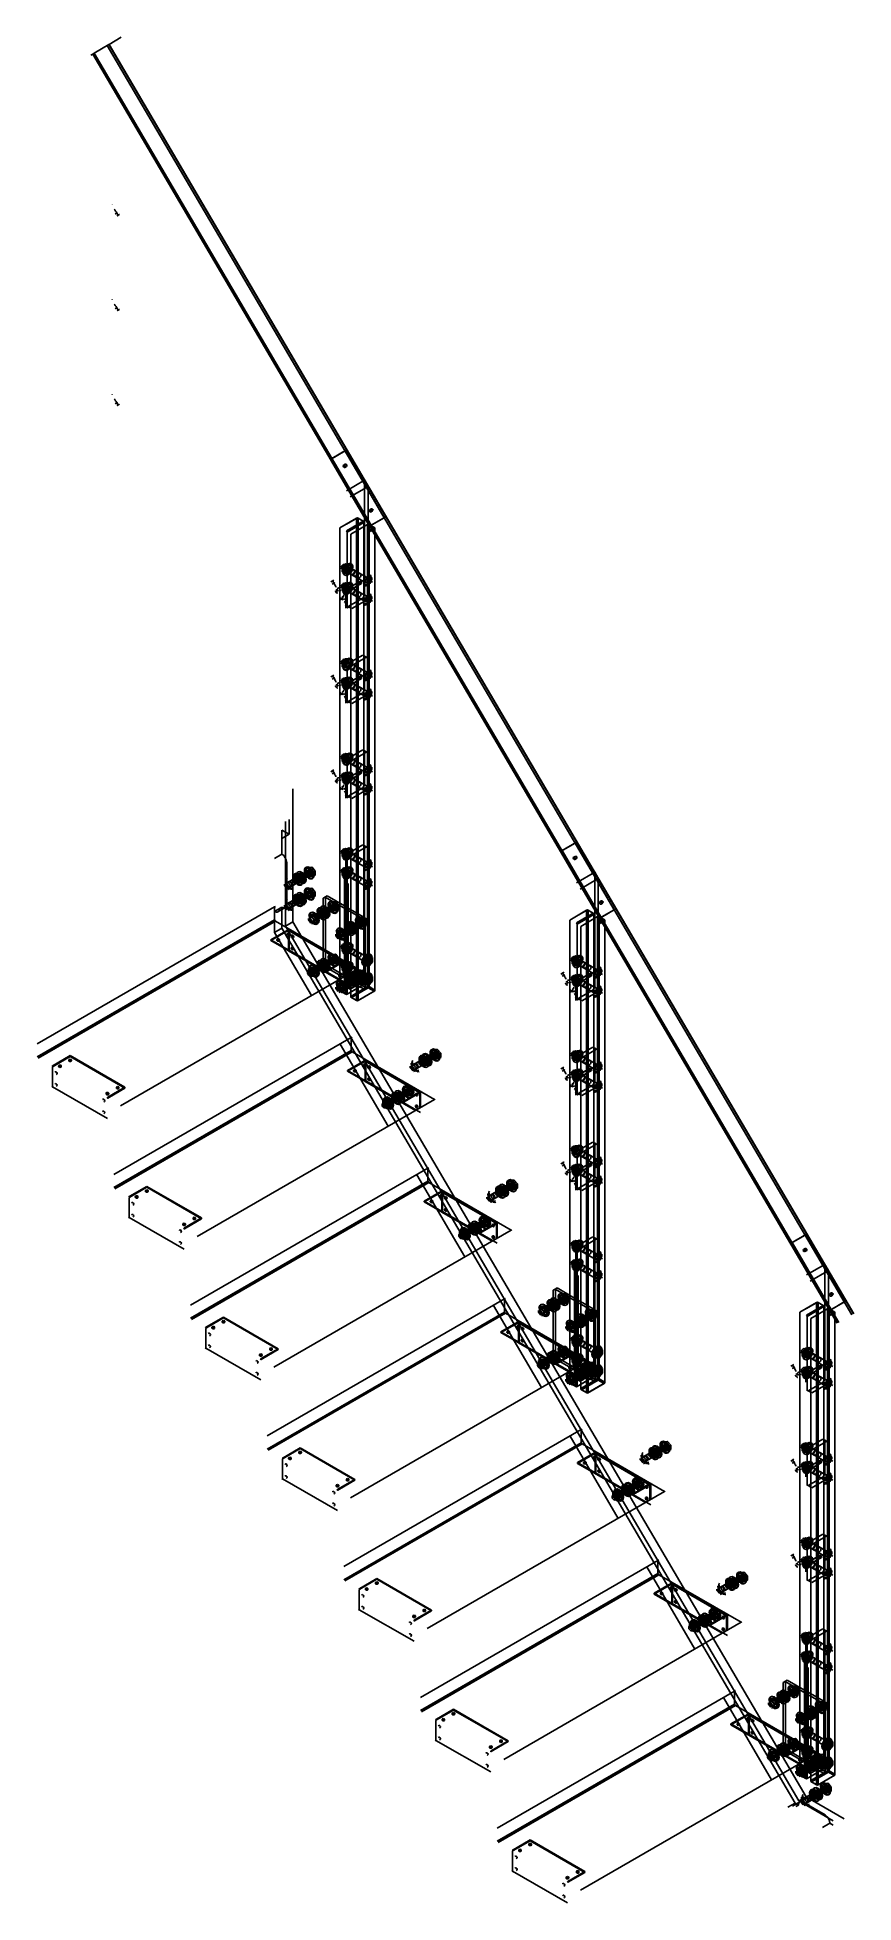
# Model space of a CAD drawing. Extents: x 0 to 316, y 0 to 723.
import ezdxf

# ---------------------------------------------------------------- set-up
doc = ezdxf.new("R2010")
doc.units = 0
doc.layers.get('0').update_dxf_attribs({"linetype": 'CONTINUOUS'})

msp = doc.modelspace()

# ---------------------------------------------------------------- linework, layer by layer
at = {"color": 253}
for p, q in [((27.8915, 719.765), (32.5176, 722.566)), ((20.8208, 715.684), (21.5277, 716.089)), ((21.5277, 716.089), (22.1203, 716.449)), ((309.941, 224.474), (21.5277, 716.089)), ((22.1203, 716.449), (27.7785, 719.716)), ((310.534, 224.834), (22.1203, 716.449)), ((27.1846, 719.356), (27.8915, 719.765)), ((27.7785, 719.716), (27.1846, 719.356)), ((315.59, 227.754), (27.1846, 719.356)), ((316.191, 228.1), (27.7785, 719.716)), ((316.305, 228.15), (27.8915, 719.765)), ((30.1956, 654.096), (30.1914, 654.099)), ((30.6889, 654.392), (30.6848, 654.399)), ((30.6848, 654.399), (30.6889, 654.392)), ((31.3793, 653.634), (30.8736, 654.498)), ((30.1956, 617.354), (30.1914, 617.361)), ((30.6889, 617.65), (30.6848, 617.657)), ((30.6848, 617.657), (30.6889, 617.65)), ((31.3793, 616.892), (30.8736, 617.753)), ((30.6889, 580.909), (30.6848, 580.916)), ((30.6848, 580.916), (30.6889, 580.909)), ((31.3793, 580.15), (30.8736, 581.011)), ((119.286, 562.367), (113.629, 559.1)), ((113.629, 559.1), (114.221, 559.46)), ((128.809, 533.224), (113.629, 559.1)), ((119.88, 562.726), (114.221, 559.46)), ((114.221, 559.46), (129.402, 533.583)), ((119.321, 557.205), (118.729, 556.846)), ((119.84, 556.348), (119.247, 555.992)), ((119.286, 562.367), (119.88, 562.726)), ((134.466, 536.49), (119.286, 562.367)), ((119.88, 562.726), (135.059, 536.85)), ((126.876, 551.042), (119.805, 546.957)), ((126.876, 551.042), (128.29, 548.629)), ((126.876, 506.582), (126.876, 551.042)), ((128.29, 548.629), (121.219, 544.548)), ((128.29, 548.629), (128.29, 505.763)), ((123.764, 536.3), (117.26, 532.543)), ((124.048, 536.462), (119.805, 534.014)), ((126.311, 535.157), (119.805, 531.403)), ((126.594, 534.666), (120.088, 530.913)), ((124.048, 536.462), (123.764, 536.3)), ((123.764, 357.325), (123.764, 536.3)), ((123.764, 536.3), (124.331, 536.3)), ((124.048, 536.462), (124.331, 536.3)), ((124.048, 536.462), (126.311, 535.157)), ((124.331, 357.325), (124.331, 536.3)), ((124.331, 536.3), (126.594, 534.995)), ((126.311, 535.157), (126.594, 534.995)), ((126.311, 535.157), (126.594, 534.666)), ((126.594, 356.016), (126.594, 534.995)), ((126.594, 534.666), (126.594, 534.995)), ((126.594, 355.692), (126.594, 534.666)), ((134.466, 536.49), (128.809, 533.224)), ((129.442, 539.958), (128.848, 539.598)), ((129.959, 539.101), (129.366, 538.741)), ((135.059, 536.85), (129.402, 533.583)), ((135.059, 536.85), (134.466, 536.49)), ((117.26, 353.568), (117.26, 532.543)), ((120.088, 530.913), (119.805, 531.403)), ((119.805, 530.913), (120.088, 530.913)), ((120.088, 501.534), (120.088, 530.913)), ((128.007, 533.852), (121.502, 530.094)), ((121.502, 351.119), (121.502, 530.094)), ((128.29, 534.014), (127.624, 533.629)), ((128.29, 534.014), (128.007, 533.852)), ((128.007, 354.877), (128.007, 533.852)), ((128.007, 533.852), (128.574, 533.852)), ((130.552, 532.709), (128.29, 534.014)), ((128.29, 534.014), (128.574, 533.852)), ((130.836, 532.543), (128.574, 533.852)), ((128.574, 354.877), (128.574, 533.852)), ((130.552, 532.709), (128.77, 531.678)), ((129.402, 533.583), (128.809, 533.224)), ((130.836, 532.218), (129.056, 531.188)), ((130.552, 532.709), (130.836, 532.218)), ((130.552, 532.709), (130.836, 532.543)), ((130.836, 532.218), (130.836, 532.543)), ((130.836, 353.568), (130.836, 532.543)), ((130.836, 528.158), (130.836, 532.218)), ((121.71, 514.533), (118.032, 516.657)), ((118.179, 517.137), (119.381, 518.633)), ((118.179, 517.137), (119.027, 516.65)), ((118.179, 517.137), (118.179, 515.535)), ((118.179, 515.535), (119.027, 515.045)), ((119.381, 515.426), (118.179, 515.535)), ((119.73, 515.676), (118.88, 516.163)), ((119.262, 514.212), (118.98, 514.375)), ((119.027, 516.65), (120.23, 518.142)), ((119.027, 516.65), (119.027, 515.045)), ((120.23, 514.939), (119.027, 515.045)), ((122.709, 516.266), (119.032, 518.389)), ((119.381, 518.633), (120.23, 518.142)), ((120.583, 518.527), (119.381, 518.633)), ((119.381, 515.426), (120.583, 516.922)), ((119.381, 515.426), (120.23, 514.939)), ((120.012, 515.511), (119.73, 515.676)), ((120.73, 517.409), (119.881, 517.895)), ((120.012, 515.511), (122.841, 513.877)), ((121.431, 518.037), (120.23, 518.142)), ((120.23, 514.939), (121.431, 516.435)), ((120.583, 518.527), (121.431, 518.037)), ((120.583, 518.527), (120.583, 516.922)), ((120.583, 516.922), (121.431, 516.435)), ((121.012, 517.243), (120.73, 517.409)), ((121.012, 517.243), (123.84, 515.609)), ((121.431, 518.037), (121.431, 516.435)), ((121.762, 518.545), (121.48, 518.707)), ((127.367, 511.267), (121.71, 514.533)), ((128.366, 512.999), (122.709, 516.266)), ((122.841, 513.877), (124.255, 513.062)), ((123.84, 515.609), (125.256, 514.795)), ((124.255, 513.062), (127.083, 511.429)), ((125.256, 514.795), (128.083, 513.161)), ((128.366, 512.999), (128.083, 513.161)), ((129.068, 512.025), (129.068, 513.627)), ((114.463, 512.015), (114.969, 511.154)), ((117.26, 507.16), (117.26, 509.58)), ((117.26, 504.62), (117.26, 506.063)), ((121.71, 507.182), (118.032, 509.305)), ((118.179, 509.789), (119.381, 511.284)), ((118.179, 509.789), (119.027, 509.302)), ((118.179, 509.789), (118.179, 508.187)), ((118.179, 508.187), (119.027, 507.697)), ((119.381, 508.081), (118.179, 508.187)), ((119.73, 508.328), (118.88, 508.815)), ((119.262, 506.864), (118.98, 507.026)), ((119.027, 509.302), (120.23, 510.794)), ((119.027, 509.302), (119.027, 507.697)), ((120.23, 507.591), (119.027, 507.697)), ((122.709, 508.914), (119.032, 511.037)), ((119.067, 508.363), (119.143, 508.409)), ((119.381, 511.284), (120.23, 510.794)), ((120.583, 511.179), (119.381, 511.284)), ((119.381, 508.081), (120.583, 509.573)), ((119.381, 508.081), (120.23, 507.591)), ((119.523, 503.012), (119.523, 508.628)), ((119.567, 507.499), (119.647, 507.545)), ((120.012, 508.162), (119.73, 508.328)), ((119.805, 507.633), (119.805, 508.79)), ((119.805, 506.286), (119.805, 506.899)), ((120.73, 510.06), (119.881, 510.547)), ((120.012, 508.162), (122.841, 506.529)), ((121.431, 510.688), (120.23, 510.794)), ((120.23, 507.591), (121.431, 509.087)), ((125.113, 511.856), (120.263, 509.055)), ((120.583, 511.179), (121.431, 510.688)), ((120.583, 511.179), (120.583, 509.573)), ((120.583, 509.573), (121.431, 509.087)), ((121.012, 509.894), (120.73, 510.06)), ((125.612, 510.988), (120.761, 508.191)), ((120.763, 508.191), (124.906, 510.579)), ((121.012, 509.894), (123.84, 508.261)), ((121.219, 509.605), (124.405, 511.447)), ((121.431, 510.688), (121.431, 509.087)), ((121.762, 511.193), (121.48, 511.358)), ((127.367, 503.918), (121.71, 507.182)), ((128.366, 505.65), (122.709, 508.914)), ((122.841, 506.529), (124.255, 505.714)), ((123.84, 508.261), (125.256, 507.446)), ((125.256, 507.446), (128.083, 505.813)), ((126.169, 505.354), (126.876, 506.582)), ((126.664, 510.635), (127.865, 510.529)), ((128.29, 505.763), (126.876, 506.582)), ((127.367, 511.267), (127.083, 511.429)), ((127.583, 504.539), (128.29, 505.763)), ((129.068, 512.025), (127.865, 510.529)), ((128.771, 510.007), (127.865, 510.529)), ((128.366, 505.65), (128.083, 505.813)), ((129.974, 511.503), (129.068, 512.025)), ((129.068, 504.677), (129.068, 506.278)), ((118.879, 504.793), (118.846, 504.772)), ((119.523, 501.414), (119.523, 502.959)), ((119.785, 502.525), (119.78, 502.532)), ((119.78, 502.532), (119.785, 502.525)), ((119.805, 502.497), (119.805, 505.065)), ((121.182, 501.703), (119.805, 502.497)), ((120.512, 502.091), (119.805, 502.497)), ((120.475, 501.766), (119.969, 502.627)), ((126.169, 505.354), (120.512, 502.091)), ((121.926, 501.273), (120.512, 502.091)), ((121.926, 501.273), (121.502, 501.519)), ((121.502, 499.181), (121.502, 501.156)), ((127.583, 504.539), (121.926, 501.273)), ((124.255, 505.714), (127.083, 504.081)), ((127.583, 504.539), (126.169, 505.354)), ((126.664, 503.287), (127.865, 503.181)), ((127.367, 503.918), (127.083, 504.081)), ((129.068, 504.677), (127.865, 503.181)), ((128.771, 502.659), (127.865, 503.181)), ((129.974, 504.155), (129.068, 504.677)), ((123.764, 495.325), (123.764, 497.3)), ((124.331, 494.358), (124.331, 496.334)), ((130.836, 483.27), (130.836, 485.246)), ((121.71, 477.788), (118.032, 479.912)), ((118.179, 480.395), (119.381, 481.891)), ((118.179, 480.395), (119.027, 479.905)), ((118.179, 480.395), (118.179, 478.794)), ((118.179, 478.794), (119.027, 478.303)), ((119.381, 478.688), (118.179, 478.794)), ((119.73, 478.935), (118.88, 479.421)), ((119.262, 477.471), (118.98, 477.636)), ((119.027, 479.905), (120.23, 481.401)), ((119.027, 479.905), (119.027, 478.303)), ((120.23, 478.197), (119.027, 478.303)), ((122.709, 479.52), (119.032, 481.644)), ((119.381, 481.891), (120.23, 481.401)), ((120.583, 481.785), (119.381, 481.891)), ((119.381, 478.688), (120.583, 480.18)), ((119.381, 478.688), (120.23, 478.197)), ((120.012, 478.769), (119.73, 478.935)), ((120.73, 480.667), (119.881, 481.154)), ((120.012, 478.769), (122.841, 477.135)), ((120.088, 464.792), (120.088, 479.309)), ((121.431, 481.295), (120.23, 481.401)), ((120.23, 478.197), (121.431, 479.69)), ((120.583, 481.785), (121.431, 481.295)), ((120.583, 481.785), (120.583, 480.18)), ((120.583, 480.18), (121.431, 479.69)), ((121.012, 480.501), (120.73, 480.667)), ((121.012, 480.501), (123.84, 478.868)), ((121.431, 481.295), (121.431, 479.69)), ((121.762, 481.799), (121.48, 481.965)), ((126.169, 483.309), (121.502, 480.617)), ((121.502, 479.471), (121.926, 479.227)), ((121.502, 478.494), (121.926, 479.227)), ((127.367, 474.525), (121.71, 477.788)), ((121.926, 479.227), (127.583, 482.494)), ((128.366, 476.257), (122.709, 479.52)), ((122.841, 477.135), (124.255, 476.321)), ((123.84, 478.868), (125.256, 478.053)), ((125.256, 478.053), (128.083, 476.419)), ((127.583, 482.494), (126.169, 483.309)), ((126.876, 482.903), (126.169, 483.309)), ((128.29, 482.085), (126.876, 482.903)), ((126.876, 469.836), (126.876, 482.903)), ((128.29, 482.085), (127.583, 482.494)), ((128.29, 469.022), (128.29, 482.085)), ((129.068, 475.283), (129.068, 476.885)), ((114.463, 475.273), (114.969, 474.409)), ((117.26, 470.419), (117.26, 472.839)), ((121.71, 470.443), (118.032, 472.563)), ((118.179, 473.047), (119.381, 474.543)), ((118.179, 473.047), (119.027, 472.556)), ((118.179, 473.047), (118.179, 471.445)), ((118.179, 471.445), (119.027, 470.955)), ((119.381, 471.336), (118.179, 471.445)), ((119.73, 471.583), (118.88, 472.073)), ((119.262, 470.122), (118.98, 470.285)), ((119.027, 472.556), (120.23, 474.052)), ((119.027, 472.556), (119.027, 470.955)), ((120.23, 470.845), (119.027, 470.955)), ((122.709, 472.175), (119.032, 474.296)), ((119.067, 471.622), (119.143, 471.664)), ((119.381, 474.543), (120.23, 474.052)), ((120.583, 474.437), (119.381, 474.543)), ((119.381, 471.336), (120.583, 472.835)), ((119.381, 471.336), (120.23, 470.845)), ((119.523, 466.27), (119.523, 471.886)), ((119.567, 470.757), (119.647, 470.803)), ((120.012, 471.42), (119.73, 471.583)), ((119.805, 470.895), (119.805, 472.048)), ((119.805, 469.547), (119.805, 470.158)), ((120.73, 473.315), (119.881, 473.805)), ((120.012, 471.42), (122.841, 469.787)), ((121.431, 473.946), (120.23, 474.052)), ((120.23, 470.845), (121.431, 472.345)), ((125.113, 475.111), (120.263, 472.313)), ((120.583, 474.437), (121.431, 473.946)), ((120.583, 474.437), (120.583, 472.835)), ((120.583, 472.835), (121.431, 472.345)), ((121.012, 473.153), (120.73, 473.315)), ((125.612, 474.246), (120.761, 471.445)), ((120.763, 471.445), (124.906, 473.837)), ((121.012, 473.153), (123.84, 471.519)), ((121.219, 472.863), (124.405, 474.705)), ((121.431, 473.946), (121.431, 472.345)), ((121.762, 474.451), (121.48, 474.617)), ((127.367, 467.177), (121.71, 470.443)), ((128.366, 468.909), (122.709, 472.175)), ((122.841, 469.787), (124.255, 468.972)), ((123.84, 471.519), (125.256, 470.704)), ((124.255, 476.321), (127.083, 474.687)), ((125.256, 470.704), (128.083, 469.071)), ((126.876, 469.836), (126.169, 468.612)), ((126.664, 473.893), (127.865, 473.788)), ((128.29, 469.022), (126.876, 469.836)), ((127.367, 474.525), (127.083, 474.687)), ((129.068, 475.283), (127.865, 473.788)), ((128.771, 473.266), (127.865, 473.788)), ((128.366, 476.257), (128.083, 476.419)), ((129.974, 474.761), (129.068, 475.283)), ((117.26, 467.879), (117.26, 469.321)), ((118.879, 468.051), (118.846, 468.03)), ((119.523, 464.672), (119.523, 466.217)), ((119.785, 465.783), (119.78, 465.79)), ((119.78, 465.79), (119.785, 465.783)), ((119.805, 465.755), (119.805, 468.323)), ((119.805, 465.755), (120.512, 465.346)), ((119.805, 465.755), (121.182, 464.961)), ((120.475, 465.025), (119.969, 465.885)), ((126.169, 468.612), (120.512, 465.346)), ((120.512, 465.346), (121.926, 464.531)), ((121.502, 464.774), (121.926, 464.531)), ((121.502, 462.439), (121.502, 464.414)), ((121.926, 464.531), (127.583, 467.797)), ((124.255, 468.972), (127.083, 467.339)), ((127.583, 467.797), (126.169, 468.612)), ((126.664, 466.545), (127.865, 466.439)), ((127.367, 467.177), (127.083, 467.339)), ((128.29, 469.022), (127.583, 467.797)), ((129.068, 467.935), (127.865, 466.439)), ((128.771, 465.917), (127.865, 466.439)), ((128.366, 468.909), (128.083, 469.071)), ((129.068, 467.935), (129.068, 469.537)), ((129.974, 467.413), (129.068, 467.935)), ((123.764, 458.579), (123.764, 460.558)), ((124.331, 457.616), (124.331, 459.592)), ((130.836, 446.528), (130.836, 448.504)), ((121.71, 441.046), (118.032, 443.17)), ((118.179, 443.653), (119.381, 445.149)), ((118.179, 443.653), (119.027, 443.163)), ((118.179, 443.653), (118.179, 442.052)), ((118.179, 442.052), (119.027, 441.561)), ((119.381, 441.942), (118.179, 442.052)), ((119.73, 442.189), (118.88, 442.68)), ((119.262, 440.729), (118.98, 440.891)), ((119.027, 443.163), (120.23, 444.659)), ((119.027, 443.163), (119.027, 441.561)), ((120.23, 441.452), (119.027, 441.561)), ((122.709, 442.778), (119.032, 444.902)), ((119.381, 445.149), (120.23, 444.659)), ((120.583, 445.043), (119.381, 445.149)), ((119.381, 441.942), (120.583, 443.438)), ((119.381, 441.942), (120.23, 441.452)), ((120.012, 442.027), (119.73, 442.189)), ((120.73, 443.921), (119.881, 444.412)), ((120.012, 442.027), (122.841, 440.394)), ((120.088, 428.05), (120.088, 442.567)), ((121.431, 444.553), (120.23, 444.659)), ((120.23, 441.452), (121.431, 442.951)), ((120.583, 445.043), (121.431, 444.553)), ((120.583, 445.043), (120.583, 443.438)), ((120.583, 443.438), (121.431, 442.951)), ((121.012, 443.759), (120.73, 443.921)), ((121.012, 443.759), (123.84, 442.126)), ((121.431, 444.553), (121.431, 442.951)), ((121.762, 445.057), (121.48, 445.22)), ((126.169, 446.567), (121.502, 443.872)), ((121.502, 442.729), (121.926, 442.486)), ((121.502, 441.752), (121.926, 442.486)), ((127.367, 437.78), (121.71, 441.046)), ((121.926, 442.486), (127.583, 445.752)), ((128.366, 439.512), (122.709, 442.778)), ((123.84, 442.126), (125.256, 441.311)), ((125.256, 441.311), (128.083, 439.678)), ((127.583, 445.752), (126.169, 446.567)), ((126.876, 446.158), (126.169, 446.567)), ((128.29, 445.343), (126.876, 446.158)), ((126.876, 433.095), (126.876, 446.158)), ((128.29, 445.343), (127.583, 445.752)), ((128.29, 432.28), (128.29, 445.343)), ((114.463, 438.531), (114.969, 437.667)), ((117.26, 433.677), (117.26, 435.853)), ((121.71, 433.698), (118.032, 435.822)), ((118.179, 436.305), (119.381, 437.801)), ((118.179, 436.305), (119.027, 435.815)), ((118.179, 436.305), (118.179, 434.703)), ((118.179, 434.703), (119.027, 434.213)), ((119.381, 434.594), (118.179, 434.703)), ((119.73, 434.844), (118.88, 435.331)), ((119.262, 433.38), (118.98, 433.543)), ((119.027, 435.815), (120.23, 437.31)), ((119.027, 435.815), (119.027, 434.213)), ((120.23, 434.107), (119.027, 434.213)), ((122.709, 435.43), (119.032, 437.554)), ((119.067, 434.88), (119.143, 434.922)), ((119.381, 437.801), (120.23, 437.31)), ((120.583, 437.695), (119.381, 437.801)), ((119.381, 434.594), (120.583, 436.09)), ((119.381, 434.594), (120.23, 434.107)), ((119.523, 431.959), (119.523, 435.141)), ((119.567, 434.012), (119.647, 434.061)), ((120.012, 434.679), (119.73, 434.844)), ((119.805, 434.15), (119.805, 435.307)), ((120.73, 436.577), (119.881, 437.063)), ((120.012, 434.679), (122.841, 433.045)), ((121.431, 437.205), (120.23, 437.31)), ((120.23, 434.107), (121.431, 435.599)), ((125.113, 438.372), (120.263, 435.568)), ((120.583, 437.695), (121.431, 437.205)), ((120.583, 437.695), (120.583, 436.09)), ((120.583, 436.09), (121.431, 435.599)), ((121.012, 436.411), (120.73, 436.577)), ((125.612, 437.504), (120.761, 434.703)), ((120.763, 434.703), (124.906, 437.095)), ((121.012, 436.411), (123.84, 434.777)), ((121.219, 436.122), (124.405, 437.963)), ((121.431, 437.205), (121.431, 435.599)), ((121.762, 437.709), (121.48, 437.871)), ((127.367, 430.435), (121.71, 433.698)), ((128.366, 432.167), (122.709, 435.43)), ((122.841, 440.394), (124.255, 439.579)), ((123.84, 434.777), (125.256, 433.963)), ((124.255, 439.579), (127.083, 437.945)), ((125.256, 433.963), (128.083, 432.329)), ((126.664, 437.152), (127.865, 437.046)), ((127.367, 437.78), (127.083, 437.945)), ((129.068, 438.542), (127.865, 437.046)), ((128.771, 436.524), (127.865, 437.046)), ((128.366, 439.512), (128.083, 439.678)), ((129.068, 438.542), (129.068, 440.143)), ((129.974, 438.019), (129.068, 438.542)), ((99.0713, 379.917), (99.0713, 431.426)), ((117.26, 431.137), (117.26, 432.576)), ((118.879, 431.31), (118.846, 431.288)), ((119.291, 428.741), (119.287, 428.748)), ((119.523, 429.528), (119.523, 431.832)), ((119.523, 429.073), (119.523, 429.475)), ((119.523, 427.93), (119.523, 428.886)), ((119.785, 429.041), (119.78, 429.048)), ((119.78, 429.048), (119.785, 429.041)), ((119.805, 432.802), (119.805, 433.416)), ((119.805, 429.013), (119.805, 431.581)), ((119.805, 429.013), (120.512, 428.604)), ((119.805, 429.013), (121.182, 428.219)), ((120.475, 428.283), (119.969, 429.144)), ((126.169, 431.871), (120.512, 428.604)), ((120.512, 428.604), (121.926, 427.789)), ((121.502, 428.032), (121.926, 427.789)), ((121.502, 425.697), (121.502, 427.673)), ((121.926, 427.789), (127.583, 431.056)), ((122.841, 433.045), (124.255, 432.23)), ((124.255, 432.23), (127.083, 430.597)), ((126.876, 433.095), (126.169, 431.871)), ((127.583, 431.056), (126.169, 431.871)), ((126.664, 429.803), (127.865, 429.697)), ((128.29, 432.28), (126.876, 433.095)), ((127.367, 430.435), (127.083, 430.597)), ((128.29, 432.28), (127.583, 431.056)), ((129.068, 431.19), (127.865, 429.697)), ((128.771, 429.172), (127.865, 429.697)), ((128.366, 432.167), (128.083, 432.329)), ((129.068, 431.19), (129.068, 432.795)), ((129.974, 430.668), (129.068, 431.19)), ((97.6574, 413.875), (97.6574, 419.59)), ((123.764, 421.838), (123.764, 423.813)), ((124.331, 420.874), (124.331, 422.85)), ((94.8284, 406.199), (94.8284, 415.509)), ((94.8284, 415.509), (97.6574, 413.875)), ((94.8284, 412.242), (97.6574, 413.875)), ((96.2424, 378.284), (96.2424, 418.775)), ((94.8284, 406.199), (92.0006, 404.566)), ((121.71, 404.305), (118.032, 406.428)), ((118.179, 406.912), (119.381, 408.407)), ((118.179, 406.912), (119.027, 406.421)), ((118.179, 406.912), (118.179, 405.31)), ((118.179, 405.31), (119.027, 404.82)), ((119.381, 405.201), (118.179, 405.31)), ((119.73, 405.448), (118.88, 405.938)), ((119.027, 406.421), (120.23, 407.917)), ((119.027, 406.421), (119.027, 404.82)), ((120.23, 404.71), (119.027, 404.82)), ((122.709, 406.037), (119.032, 408.16)), ((119.381, 408.407), (120.23, 407.917)), ((120.583, 408.298), (119.381, 408.407)), ((119.381, 405.201), (120.583, 406.696)), ((119.381, 405.201), (120.23, 404.71)), ((119.523, 351.936), (119.523, 405.663)), ((120.012, 405.285), (119.73, 405.448)), ((120.73, 407.18), (119.881, 407.67)), ((120.012, 405.285), (122.841, 403.652)), ((120.088, 351.936), (120.088, 406.315)), ((121.431, 407.811), (120.23, 407.917)), ((120.23, 404.71), (121.431, 406.206)), ((120.583, 408.298), (121.431, 407.811)), ((120.583, 408.298), (120.583, 406.696)), ((120.583, 406.696), (121.431, 406.206)), ((121.012, 407.017), (120.73, 407.18)), ((121.012, 407.017), (123.84, 405.384)), ((121.431, 407.811), (121.431, 406.206)), ((121.762, 408.316), (121.48, 408.478)), ((126.169, 409.825), (121.502, 407.13)), ((121.502, 405.497), (127.583, 409.007)), ((128.366, 402.77), (122.709, 406.037)), ((123.84, 405.384), (125.256, 404.566)), ((127.583, 409.007), (126.169, 409.825)), ((126.876, 409.416), (126.169, 409.825)), ((128.29, 408.601), (126.876, 409.416)), ((126.876, 359.611), (126.876, 409.416)), ((128.29, 408.601), (127.583, 409.007)), ((130.836, 409.787), (130.836, 411.762)), ((208.382, 410.496), (202.724, 407.233)), ((202.724, 407.233), (203.317, 407.589)), ((217.905, 381.356), (202.724, 407.233)), ((208.974, 410.856), (203.317, 407.589)), ((203.317, 407.589), (218.497, 381.716)), ((208.417, 405.338), (207.825, 404.978)), ((208.382, 410.496), (208.974, 410.856)), ((223.562, 384.623), (208.382, 410.496)), ((208.974, 410.856), (224.154, 384.983)), ((96.6668, 386.687), (96.6668, 403.017)), ((105.077, 399.881), (99.4198, 396.617)), ((100.084, 398.731), (99.8015, 398.568)), ((100.132, 398.06), (100.98, 398.551)), ((100.132, 398.06), (101.334, 398.17)), ((100.132, 398.06), (100.132, 396.459)), ((106.077, 398.149), (100.42, 394.885)), ((100.834, 397.432), (100.551, 397.27)), ((101.683, 397.923), (100.834, 397.432)), ((101.215, 399.383), (100.933, 399.221)), ((100.98, 398.551), (102.183, 398.657)), ((100.98, 398.551), (100.98, 396.949)), ((101.334, 398.17), (102.183, 398.657)), ((102.536, 396.674), (101.334, 398.17)), ((101.965, 398.085), (101.683, 397.923)), ((104.794, 399.718), (101.965, 398.085)), ((103.385, 397.164), (102.183, 398.657)), ((105.793, 397.986), (102.966, 396.353)), ((104.327, 401.179), (104.043, 401.017)), ((105.279, 401.034), (104.374, 400.509)), ((105.577, 400.618), (104.374, 400.509)), ((104.374, 398.907), (104.374, 400.509)), ((105.279, 399.433), (104.374, 398.907)), ((104.374, 398.907), (105.577, 397.411)), ((105.077, 399.881), (104.794, 399.718)), ((106.482, 401.14), (105.279, 401.034)), ((105.279, 399.433), (105.279, 401.034)), ((105.279, 399.433), (106.482, 397.933)), ((106.482, 401.14), (105.577, 400.618)), ((105.577, 400.618), (106.779, 399.122)), ((106.482, 397.933), (105.577, 397.411)), ((106.779, 397.521), (105.577, 397.411)), ((106.077, 398.149), (105.793, 397.986)), ((106.482, 401.14), (107.684, 399.644)), ((107.684, 398.043), (106.482, 397.933)), ((107.684, 399.644), (106.779, 399.122)), ((106.779, 397.521), (106.779, 399.122)), ((107.684, 398.043), (106.779, 397.521)), ((107.684, 398.043), (107.684, 399.644)), ((117.26, 353.243), (117.26, 400.424)), ((121.71, 396.956), (118.032, 399.08)), ((118.179, 399.563), (119.381, 401.059)), ((118.179, 399.563), (119.027, 399.073)), ((118.179, 399.563), (118.179, 397.958)), ((118.179, 397.958), (119.027, 397.471)), ((119.381, 397.852), (118.179, 397.958)), ((119.73, 398.099), (118.88, 398.589)), ((119.262, 403.987), (118.98, 404.149)), ((119.027, 399.073), (120.23, 400.569)), ((119.027, 399.073), (119.027, 397.471)), ((120.23, 397.362), (119.027, 397.471)), ((122.709, 398.688), (119.032, 400.812)), ((119.381, 401.059), (120.23, 400.569)), ((120.583, 400.95), (119.381, 401.059)), ((119.381, 397.852), (120.583, 399.348)), ((119.381, 397.852), (120.23, 397.362)), ((120.012, 397.937), (119.73, 398.099)), ((120.73, 399.831), (119.881, 400.322)), ((120.012, 397.937), (122.841, 396.304)), ((121.431, 400.459), (120.23, 400.569)), ((120.23, 397.362), (121.431, 398.858)), ((120.583, 400.95), (121.431, 400.459)), ((120.583, 400.95), (120.583, 399.348)), ((120.583, 399.348), (121.431, 398.858)), ((121.012, 399.669), (120.73, 399.831)), ((121.012, 399.669), (123.84, 398.036)), ((121.431, 400.459), (121.431, 398.858)), ((121.762, 400.967), (121.48, 401.13)), ((127.367, 401.038), (121.71, 404.305)), ((128.366, 395.422), (122.709, 398.688)), ((122.841, 403.652), (124.255, 402.833)), ((123.84, 398.036), (125.256, 397.221)), ((124.255, 402.833), (127.083, 401.204)), ((125.256, 404.566), (128.083, 402.936)), ((126.664, 400.41), (127.865, 400.3)), ((127.367, 401.038), (127.083, 401.204)), ((129.068, 401.796), (127.865, 400.3)), ((128.771, 399.778), (127.865, 400.3)), ((128.366, 402.77), (128.083, 402.936)), ((128.29, 358.793), (128.29, 404.347)), ((129.068, 401.796), (129.068, 403.401)), ((129.974, 401.274), (129.068, 401.796)), ((208.935, 404.481), (208.343, 404.125)), ((215.972, 399.175), (208.901, 395.09)), ((215.972, 399.175), (217.386, 396.762)), ((215.972, 354.711), (215.972, 399.175)), ((95.8896, 394.578), (95.8896, 394.01)), ((95.8896, 394.01), (96.7384, 394.501)), ((96.8456, 392.818), (95.8896, 394.01)), ((99.4198, 396.617), (96.5909, 394.984)), ((97.4397, 395.471), (96.5909, 394.984)), ((96.7384, 396.102), (96.7384, 394.501)), ((97.9399, 393.005), (96.7384, 394.501)), ((97.0911, 392.515), (97.9399, 393.005)), ((97.7223, 395.637), (97.4397, 395.471)), ((100.42, 394.885), (97.5914, 393.252)), ((98.4402, 393.739), (97.5914, 393.252)), ((100.551, 397.27), (97.7223, 395.637)), ((97.9399, 393.005), (99.1415, 393.111)), ((98.7227, 393.905), (98.4402, 393.739)), ((101.552, 395.538), (98.7227, 393.905)), ((105.077, 391.717), (99.4198, 388.451)), ((100.084, 390.567), (99.8015, 390.402)), ((100.132, 396.459), (100.98, 396.949)), ((101.334, 394.963), (100.132, 396.459)), ((100.132, 389.897), (100.98, 390.387)), ((101.215, 391.22), (100.933, 391.054)), ((102.183, 395.453), (100.98, 396.949)), ((100.98, 390.387), (102.183, 390.493)), ((100.98, 390.387), (100.98, 388.782)), ((101.334, 394.963), (102.183, 395.453)), ((101.334, 394.963), (102.536, 395.072)), ((101.334, 390.003), (102.183, 390.493)), ((101.834, 395.7), (101.552, 395.538)), ((102.683, 396.191), (101.834, 395.7)), ((104.794, 391.552), (101.965, 389.922)), ((102.183, 395.453), (103.385, 395.559)), ((103.385, 388.997), (102.183, 390.493)), ((102.584, 394.402), (102.301, 394.236)), ((102.536, 396.674), (103.385, 397.164)), ((102.536, 396.674), (102.536, 395.072)), ((102.536, 395.072), (103.385, 395.559)), ((102.966, 396.353), (102.683, 396.191)), ((103.385, 397.164), (103.385, 395.559)), ((103.715, 395.055), (103.433, 394.892)), ((104.327, 393.016), (104.043, 392.853)), ((105.279, 392.867), (104.374, 392.345)), ((105.577, 392.451), (104.374, 392.345)), ((104.374, 390.744), (104.374, 392.345)), ((105.279, 391.266), (104.374, 390.744)), ((104.374, 390.744), (105.577, 389.248)), ((105.077, 391.717), (104.794, 391.552)), ((106.482, 392.977), (105.279, 392.867)), ((105.279, 391.266), (105.279, 392.867)), ((105.279, 391.266), (106.482, 389.77)), ((106.482, 392.977), (105.577, 392.451)), ((105.577, 392.451), (106.779, 390.959)), ((106.482, 392.977), (107.684, 391.481)), ((106.827, 396.85), (106.545, 396.688)), ((107.684, 391.481), (106.779, 390.959)), ((106.779, 389.354), (106.779, 390.959)), ((107.684, 389.876), (107.684, 391.481)), ((119.262, 396.639), (118.98, 396.801)), ((119.098, 386.147), (119.098, 397.291)), ((120.512, 385.329), (120.512, 394.878)), ((121.502, 350.792), (121.502, 393.192)), ((127.367, 393.689), (121.71, 396.956)), ((122.841, 396.304), (124.255, 395.489)), ((124.255, 395.489), (127.083, 393.855)), ((125.256, 397.221), (128.083, 395.587)), ((126.664, 393.061), (127.865, 392.956)), ((127.367, 393.689), (127.083, 393.855)), ((129.068, 394.451), (127.865, 392.956)), ((128.771, 392.43), (127.865, 392.956)), ((128.366, 395.422), (128.083, 395.587)), ((129.068, 394.451), (129.068, 396.053)), ((129.974, 393.926), (129.068, 394.451)), ((217.386, 396.762), (210.315, 392.68)), ((217.386, 396.762), (217.386, 353.896)), ((0.0758, 332.716), (92.0006, 385.787)), ((92.2831, 385.953), (92.0006, 385.787)), ((92.0006, 385.787), (92.0006, 380.725)), ((94.8284, 385.625), (92.0006, 383.992)), ((92.0006, 375.835), (92.0006, 383.992)), ((96.1291, 385.498), (93.3002, 383.865)), ((94.8284, 377.469), (94.8284, 385.625)), ((95.8896, 386.412), (95.8896, 385.844)), ((95.8896, 385.844), (96.7384, 386.334)), ((96.8456, 384.655), (95.8896, 385.844)), ((99.4198, 388.451), (96.5909, 386.817)), ((97.4397, 387.308), (96.5909, 386.817)), ((96.7384, 387.936), (96.7384, 386.334)), ((97.9399, 384.838), (96.7384, 386.334)), ((97.0911, 384.348), (97.9399, 384.838)), ((97.7223, 387.47), (97.4397, 387.308)), ((100.42, 386.719), (97.5914, 385.085)), ((98.4402, 385.576), (97.5914, 385.085)), ((100.551, 389.103), (97.7223, 387.47)), ((97.9399, 384.838), (99.1415, 384.944)), ((98.7227, 385.738), (98.4402, 385.576)), ((101.552, 387.371), (98.7227, 385.738)), ((100.132, 389.897), (101.334, 390.003)), ((100.132, 389.897), (100.132, 388.295)), ((100.132, 388.295), (100.98, 388.782)), ((101.334, 386.8), (100.132, 388.295)), ((106.077, 389.985), (100.42, 386.719)), ((100.834, 389.266), (100.551, 389.103)), ((101.683, 389.756), (100.834, 389.266)), ((102.183, 387.286), (100.98, 388.782)), ((102.536, 388.511), (101.334, 390.003)), ((101.334, 386.8), (102.183, 387.286)), ((101.334, 386.8), (102.536, 386.905)), ((101.834, 387.533), (101.552, 387.371)), ((101.965, 389.922), (101.683, 389.756)), ((102.683, 388.024), (101.834, 387.533)), ((102.183, 387.286), (103.385, 387.396)), ((102.584, 386.235), (102.301, 386.073)), ((102.536, 388.511), (103.385, 388.997)), ((102.536, 388.511), (102.536, 386.905)), ((102.536, 386.905), (103.385, 387.396)), ((102.966, 388.19), (102.683, 388.024)), ((105.793, 389.819), (102.966, 388.19)), ((103.385, 388.997), (103.385, 387.396)), ((103.715, 386.891), (103.433, 386.726)), ((106.482, 389.77), (105.577, 389.248)), ((106.779, 389.354), (105.577, 389.248)), ((106.077, 389.985), (105.793, 389.819)), ((108.628, 383.297), (105.799, 381.663)), ((106.18, 383.618), (105.898, 383.452)), ((106.083, 381.829), (108.911, 383.462)), ((107.684, 389.876), (106.482, 389.77)), ((106.827, 388.687), (106.545, 388.521)), ((107.684, 389.876), (106.779, 389.354)), ((114.285, 386.563), (108.628, 383.297)), ((109.292, 385.413), (109.01, 385.251)), ((109.34, 384.743), (110.188, 385.233)), ((109.34, 384.743), (110.542, 384.849)), ((109.34, 384.743), (109.34, 383.141)), ((109.34, 383.141), (110.188, 383.632)), ((110.542, 381.646), (109.34, 383.141)), ((115.284, 384.831), (109.627, 381.564)), ((110.042, 384.115), (109.759, 383.949)), ((110.891, 384.602), (110.042, 384.115)), ((110.424, 386.066), (110.141, 385.904)), ((110.188, 385.233), (111.391, 385.339)), ((110.188, 385.233), (110.188, 383.632)), ((111.391, 382.136), (110.188, 383.632)), ((110.324, 384.277), (113.153, 385.911)), ((110.542, 384.849), (111.391, 385.339)), ((111.744, 383.357), (110.542, 384.849)), ((111.674, 389.618), (110.824, 389.128)), ((111.531, 389.537), (110.824, 389.128)), ((110.824, 363.816), (110.824, 389.128)), ((111.173, 384.768), (110.891, 384.602)), ((111.325, 382.545), (114.153, 384.179)), ((112.593, 383.847), (111.391, 385.339)), ((112.381, 390.024), (111.531, 389.537)), ((111.531, 389.537), (126.381, 380.961)), ((112.381, 390.024), (111.674, 389.618)), ((111.674, 364.307), (111.674, 389.618)), ((111.744, 383.357), (112.593, 383.847)), ((111.744, 383.357), (111.744, 381.751)), ((112.174, 383.036), (111.89, 382.87)), ((119.098, 386.147), (112.381, 390.024)), ((112.593, 383.847), (112.593, 382.242)), ((113.153, 385.911), (114.002, 386.401)), ((113.535, 387.862), (113.251, 387.699)), ((114.487, 387.717), (113.582, 387.191)), ((114.785, 387.301), (113.582, 387.191)), ((113.582, 385.59), (113.582, 387.191)), ((114.487, 386.112), (113.582, 385.59)), ((113.582, 385.59), (114.785, 384.094)), ((114.285, 386.563), (114.002, 386.401)), ((114.153, 384.179), (115.001, 384.669)), ((115.689, 387.823), (114.487, 387.717)), ((114.487, 386.112), (114.487, 387.717)), ((114.487, 386.112), (115.689, 384.616)), ((115.689, 387.823), (114.785, 387.301)), ((114.785, 387.301), (115.987, 385.805)), ((115.689, 384.616), (114.785, 384.094)), ((115.987, 384.203), (114.785, 384.094)), ((115.284, 384.831), (115.001, 384.669)), ((115.689, 387.823), (116.892, 386.327)), ((116.892, 384.725), (115.689, 384.616)), ((116.035, 383.533), (115.751, 383.367)), ((116.892, 386.327), (115.987, 385.805)), ((115.987, 384.203), (115.987, 385.805)), ((116.892, 384.725), (115.987, 384.203)), ((116.892, 384.725), (116.892, 386.327)), ((120.512, 385.329), (119.098, 386.147)), ((119.098, 359.202), (119.098, 386.147)), ((120.512, 358.387), (120.512, 385.329)), ((127.23, 381.452), (120.512, 385.329)), ((123.764, 349.486), (123.764, 389.336)), ((124.331, 349.486), (124.331, 388.37)), ((212.86, 384.433), (206.354, 380.675)), ((213.143, 384.595), (208.901, 382.147)), ((215.405, 383.29), (208.901, 379.532)), ((213.143, 384.595), (212.86, 384.433)), ((212.86, 205.456), (212.86, 384.433)), ((212.86, 384.433), (213.426, 384.433)), ((213.143, 384.595), (213.426, 384.433)), ((213.143, 384.595), (215.405, 383.29)), ((213.426, 205.456), (213.426, 384.433)), ((213.426, 384.433), (215.689, 383.127)), ((215.405, 383.29), (215.689, 383.127)), ((215.405, 383.29), (215.689, 382.799)), ((215.689, 204.149), (215.689, 383.127)), ((215.689, 382.799), (215.689, 383.127)), ((223.562, 384.623), (217.905, 381.356)), ((218.536, 388.087), (217.944, 387.727)), ((219.054, 387.234), (218.462, 386.874)), ((224.154, 384.983), (218.497, 381.716)), ((224.154, 384.983), (223.562, 384.623)), ((0.0758, 327.653), (92.0006, 380.725)), ((0.3583, 327.164), (92.2831, 380.238)), ((97.233, 376.887), (90.5852, 373.052)), ((90.5852, 372.724), (97.233, 376.562)), ((92.0006, 380.725), (92.2831, 380.238)), ((94.8284, 377.469), (92.0006, 375.835)), ((92.0006, 375.835), (106.316, 351.433)), ((92.2831, 380.238), (124.244, 361.784)), ((94.8284, 377.469), (293.599, 38.6539)), ((99.0713, 379.917), (96.2424, 378.284)), ((96.2424, 378.284), (295.013, 39.4698)), ((118.546, 364.324), (97.3321, 376.573)), ((97.3737, 376.481), (97.3737, 368.804)), ((118.746, 364.67), (97.5335, 376.918)), ((97.6574, 368.967), (97.6574, 376.643)), ((99.0713, 379.917), (297.841, 41.1028)), ((105.097, 382.295), (105.946, 382.785)), ((105.097, 381.258), (105.097, 380.693)), ((105.097, 380.693), (105.946, 381.18)), ((106.054, 379.501), (105.097, 380.693)), ((106.648, 382.154), (105.799, 381.663)), ((105.946, 382.785), (107.148, 382.891)), ((105.946, 382.785), (105.946, 381.18)), ((107.148, 379.684), (105.946, 381.18)), ((106.299, 382.401), (107.148, 382.891)), ((106.299, 379.197), (107.148, 379.684)), ((106.93, 382.316), (106.648, 382.154)), ((109.627, 381.564), (106.799, 379.931)), ((107.648, 380.421), (106.799, 379.931)), ((107.082, 380.097), (109.911, 381.73)), ((108.35, 381.395), (107.148, 382.891)), ((107.148, 379.684), (108.35, 379.793)), ((107.501, 380.905), (108.35, 381.395)), ((107.501, 379.303), (108.35, 379.793)), ((107.931, 380.584), (107.648, 380.421)), ((108.35, 381.395), (108.35, 379.793)), ((108.68, 379.286), (108.398, 379.123)), ((110.542, 381.646), (111.391, 382.136)), ((110.542, 381.646), (111.744, 381.751)), ((111.042, 382.383), (110.758, 382.217)), ((111.89, 382.87), (111.042, 382.383)), ((111.391, 382.136), (112.593, 382.242)), ((111.792, 381.081), (111.51, 380.919)), ((111.744, 381.751), (112.593, 382.242)), ((112.923, 381.737), (112.641, 381.575)), ((115.704, 376.17), (116.552, 376.661)), ((119.235, 377.176), (116.406, 375.543)), ((117.255, 376.029), (116.406, 375.543)), ((116.787, 377.493), (116.505, 377.331)), ((116.552, 376.661), (117.755, 376.767)), ((116.552, 376.661), (116.552, 375.059)), ((116.688, 375.705), (119.517, 377.338)), ((116.906, 376.276), (117.755, 376.767)), ((117.537, 376.195), (117.255, 376.029)), ((118.956, 375.274), (117.755, 376.767)), ((124.891, 380.439), (119.235, 377.176)), ((119.899, 379.289), (119.615, 379.127)), ((119.946, 378.619), (120.795, 379.109)), ((119.946, 378.619), (121.149, 378.728)), ((119.946, 378.619), (119.946, 377.017)), ((119.946, 377.017), (120.795, 377.507)), ((121.149, 375.521), (119.946, 377.017)), ((125.891, 378.707), (120.234, 375.444)), ((120.649, 377.991), (120.366, 377.829)), ((121.497, 378.481), (120.649, 377.991)), ((121.03, 379.942), (120.746, 379.779)), ((120.795, 379.109), (121.996, 379.218)), ((120.795, 379.109), (120.795, 377.507)), ((121.996, 376.012), (120.795, 377.507)), ((120.931, 378.153), (123.76, 379.786)), ((121.149, 378.728), (121.996, 379.218)), ((122.35, 377.232), (121.149, 378.728)), ((121.149, 375.521), (121.996, 376.012)), ((121.649, 376.259), (121.365, 376.096)), ((121.78, 378.643), (121.497, 378.481)), ((122.496, 376.749), (121.649, 376.259)), ((121.932, 376.421), (124.759, 378.054)), ((123.2, 377.723), (121.996, 379.218)), ((121.996, 376.012), (123.2, 376.118)), ((122.35, 377.232), (123.2, 377.723)), ((122.35, 377.232), (122.35, 375.627)), ((122.35, 375.627), (123.2, 376.118)), ((122.78, 376.911), (122.496, 376.749)), ((123.2, 377.723), (123.2, 376.118)), ((123.76, 379.786), (124.608, 380.277)), ((124.141, 381.737), (123.858, 381.575)), ((125.094, 381.593), (124.189, 381.071)), ((125.392, 381.176), (124.189, 381.071)), ((124.189, 379.465), (124.189, 381.071)), ((125.094, 379.988), (124.189, 379.465)), ((124.189, 379.465), (125.392, 377.97)), ((124.891, 380.439), (124.608, 380.277)), ((124.759, 378.054), (125.608, 378.545)), ((126.296, 381.698), (125.094, 381.593)), ((125.094, 379.988), (125.094, 381.593)), ((125.094, 379.988), (126.296, 378.492)), ((126.296, 381.698), (125.392, 381.176)), ((125.392, 381.176), (126.594, 379.681)), ((126.296, 378.492), (125.392, 377.97)), ((126.594, 378.079), (125.392, 377.97)), ((125.891, 378.707), (125.608, 378.545)), ((126.296, 381.698), (127.499, 380.203)), ((127.499, 378.601), (126.296, 378.492)), ((126.642, 377.409), (126.358, 377.246)), ((126.381, 380.961), (127.23, 381.452)), ((127.088, 379.737), (126.381, 380.961)), ((127.499, 380.203), (126.594, 379.681)), ((126.594, 378.079), (126.594, 379.681)), ((127.499, 378.601), (126.594, 378.079)), ((127.088, 379.737), (127.937, 380.227)), ((127.088, 354.425), (127.088, 379.737)), ((127.937, 380.227), (127.23, 381.452)), ((127.499, 378.601), (127.499, 380.203)), ((127.937, 354.916), (127.937, 380.227)), ((130.836, 353.243), (130.836, 377.282)), ((206.354, 201.701), (206.354, 380.675)), ((209.183, 379.042), (208.901, 379.532)), ((208.901, 379.042), (209.183, 379.042)), ((215.689, 382.799), (209.183, 379.042)), ((209.183, 349.665), (209.183, 379.042)), ((217.103, 381.984), (210.597, 378.227)), ((210.597, 199.251), (210.597, 378.227)), ((215.689, 203.823), (215.689, 382.799)), ((217.386, 382.147), (216.72, 381.762)), ((217.386, 382.147), (217.103, 381.984)), ((217.103, 203.006), (217.103, 381.984)), ((217.103, 381.984), (217.668, 381.984)), ((219.648, 380.841), (217.386, 382.147)), ((217.386, 382.147), (217.668, 381.984)), ((219.931, 380.675), (217.668, 381.984)), ((217.668, 203.006), (217.668, 381.984)), ((219.648, 380.841), (217.865, 379.811)), ((218.497, 381.716), (217.905, 381.356)), ((219.931, 380.351), (218.152, 379.321)), ((219.648, 380.841), (219.931, 380.351)), ((219.648, 380.841), (219.931, 380.675)), ((219.931, 380.351), (219.931, 380.675)), ((219.931, 201.701), (219.931, 380.675)), ((219.931, 376.287), (219.931, 380.351)), ((90.5852, 373.052), (111.799, 360.803)), ((90.5852, 373.052), (90.5852, 372.724)), ((90.5852, 372.724), (111.799, 360.475)), ((92.9143, 373.052), (92.9143, 372.724)), ((93.9147, 373.052), (93.9147, 372.724)), ((96.8745, 375.338), (96.8745, 375.01)), ((97.3737, 368.804), (97.6574, 368.967)), ((97.3737, 368.804), (116.891, 357.537)), ((97.6574, 368.967), (118.87, 356.722)), ((97.874, 375.338), (97.874, 375.01)), ((98.8219, 374.791), (98.5379, 374.625)), ((98.8219, 370.219), (98.5379, 370.053)), ((99.3207, 373.923), (99.0381, 373.761)), ((99.3207, 369.351), (99.0381, 369.189)), ((115.704, 375.137), (115.704, 374.569)), ((115.704, 374.569), (116.552, 375.059)), ((116.659, 373.376), (115.704, 374.569)), ((117.755, 373.563), (116.552, 375.059)), ((116.906, 373.073), (117.755, 373.563)), ((120.234, 375.444), (117.406, 373.81)), ((118.255, 374.297), (117.406, 373.81)), ((117.688, 373.973), (120.518, 375.606)), ((117.755, 373.563), (118.956, 373.669)), ((121.71, 367.563), (118.032, 369.686)), ((118.108, 374.784), (118.956, 375.274)), ((118.108, 373.179), (118.956, 373.669)), ((118.179, 370.17), (119.381, 371.666)), ((118.179, 370.17), (119.027, 369.679)), ((118.179, 370.17), (118.179, 368.565)), ((118.179, 368.565), (119.027, 368.078)), ((119.381, 368.459), (118.179, 368.565)), ((118.538, 374.463), (118.255, 374.297)), ((119.73, 368.706), (118.88, 369.196)), ((118.956, 375.274), (118.956, 373.669)), ((119.287, 373.165), (119.005, 372.999)), ((119.027, 369.679), (120.23, 371.175)), ((119.027, 369.679), (119.027, 368.078)), ((122.709, 369.295), (119.032, 371.419)), ((119.381, 371.666), (120.23, 371.175)), ((120.583, 371.556), (119.381, 371.666)), ((119.381, 368.459), (120.583, 369.955)), ((120.012, 368.543), (119.73, 368.706)), ((120.73, 370.438), (119.881, 370.928)), ((120.012, 368.543), (122.841, 366.91)), ((121.431, 371.066), (120.23, 371.175)), ((120.23, 367.968), (121.431, 369.464)), ((120.583, 371.556), (121.431, 371.066)), ((120.583, 371.556), (120.583, 369.955)), ((120.583, 369.955), (121.431, 369.464)), ((121.012, 370.276), (120.73, 370.438)), ((121.012, 370.276), (123.84, 368.642)), ((121.149, 375.521), (122.35, 375.627)), ((121.431, 371.066), (121.431, 369.464)), ((121.762, 371.574), (121.48, 371.736)), ((122.399, 374.96), (122.116, 374.795)), ((128.366, 366.028), (122.709, 369.295)), ((123.53, 375.613), (123.248, 375.451)), ((123.84, 368.642), (125.256, 367.824)), ((32.3205, 308.711), (124.244, 361.784)), ((108.628, 362.885), (104.951, 360.761)), ((105.097, 361.879), (105.946, 362.373)), ((105.097, 361.879), (106.299, 361.989)), ((105.097, 361.879), (105.097, 360.278)), ((106.648, 361.742), (105.799, 361.252)), ((106.18, 363.202), (105.898, 363.04)), ((105.946, 362.373), (107.148, 362.479)), ((105.946, 362.373), (105.946, 360.768)), ((106.083, 361.414), (108.911, 363.047)), ((106.299, 361.989), (107.148, 362.479)), ((107.501, 360.493), (106.299, 361.989)), ((106.93, 361.908), (106.648, 361.742)), ((107.082, 359.682), (109.911, 361.315)), ((108.35, 360.983), (107.148, 362.479)), ((114.285, 366.152), (108.628, 362.885)), ((109.292, 365.002), (109.01, 364.836)), ((109.34, 364.331), (110.188, 364.822)), ((109.34, 364.331), (110.542, 364.437)), ((109.34, 364.331), (109.34, 362.73)), ((109.34, 362.73), (110.188, 363.216)), ((110.542, 361.234), (109.34, 362.73)), ((115.284, 364.419), (109.627, 361.153)), ((110.042, 363.7), (109.759, 363.538)), ((110.891, 364.194), (110.042, 363.7)), ((110.424, 365.654), (110.141, 365.492)), ((110.188, 364.822), (111.391, 364.927)), ((110.188, 364.822), (110.188, 363.216)), ((111.391, 361.724), (110.188, 363.216)), ((110.324, 363.866), (113.153, 365.499)), ((110.542, 364.437), (111.391, 364.927)), ((111.744, 362.945), (110.542, 364.437)), ((110.542, 361.234), (111.391, 361.724)), ((110.542, 361.234), (111.744, 361.34)), ((111.042, 361.968), (110.758, 361.805)), ((110.824, 363.816), (111.674, 364.307)), ((111.531, 362.592), (110.824, 363.816)), ((111.173, 364.356), (110.891, 364.194)), ((111.89, 362.462), (111.042, 361.968)), ((111.299, 362.437), (111.299, 362.109)), ((111.325, 362.133), (114.153, 363.767)), ((112.593, 363.432), (111.391, 364.927)), ((111.391, 361.724), (112.593, 361.83)), ((111.531, 362.592), (112.381, 363.082)), ((126.381, 354.02), (111.531, 362.592)), ((112.381, 363.082), (111.674, 364.307)), ((111.744, 362.945), (112.593, 363.432)), ((111.744, 362.945), (111.744, 361.34)), ((111.744, 361.34), (112.593, 361.83)), ((118.447, 364.642), (111.799, 360.803)), ((111.799, 360.475), (118.447, 364.314)), ((112.174, 362.624), (111.89, 362.462)), ((112.299, 362.437), (112.299, 362.109)), ((112.381, 363.082), (119.098, 359.202)), ((112.593, 363.432), (112.593, 361.83)), ((112.923, 361.326), (112.641, 361.16)), ((113.153, 365.499), (114.002, 365.989)), ((113.535, 367.45), (113.251, 367.288)), ((114.487, 367.305), (113.582, 366.78)), ((114.785, 366.889), (113.582, 366.78)), ((113.582, 365.178), (113.582, 366.78)), ((114.487, 365.7), (113.582, 365.178)), ((113.582, 365.178), (114.785, 363.682)), ((114.285, 366.152), (114.002, 365.989)), ((114.153, 363.767), (115.001, 364.257)), ((115.689, 367.411), (114.487, 367.305)), ((114.487, 365.7), (114.487, 367.305)), ((114.487, 365.7), (115.689, 364.204)), ((115.689, 367.411), (114.785, 366.889)), ((114.785, 366.889), (115.987, 365.393)), ((115.689, 364.204), (114.785, 363.682)), ((115.987, 363.788), (114.785, 363.682)), ((115.284, 364.419), (115.001, 364.257)), ((115.259, 364.723), (115.259, 364.395)), ((115.689, 367.411), (116.892, 365.915)), ((116.892, 364.314), (115.689, 364.204)), ((116.035, 363.121), (115.751, 362.959)), ((116.892, 365.915), (115.987, 365.393)), ((115.987, 363.788), (115.987, 365.393)), ((116.892, 364.314), (115.987, 363.788)), ((116.26, 364.723), (116.26, 364.395)), ((116.892, 364.314), (116.892, 365.915)), ((117.206, 364.176), (116.924, 364.014)), ((117.706, 363.312), (117.423, 363.146)), ((121.71, 360.214), (118.032, 362.338)), ((118.179, 362.821), (119.381, 364.317)), ((118.179, 362.821), (119.027, 362.331)), ((118.179, 362.821), (118.179, 361.22)), ((118.587, 364.232), (118.587, 358.517)), ((118.87, 358.68), (118.87, 364.395)), ((119.73, 361.357), (118.88, 361.848)), ((119.262, 367.242), (118.98, 367.407)), ((120.23, 367.968), (119.027, 368.078)), ((119.027, 362.331), (120.23, 363.827)), ((119.027, 362.331), (119.027, 360.729)), ((122.709, 361.946), (119.032, 364.07)), ((119.381, 368.459), (120.23, 367.968)), ((119.381, 364.317), (120.23, 363.827)), ((120.583, 364.208), (119.381, 364.317)), ((119.381, 361.11), (120.583, 362.606)), ((120.012, 361.195), (119.73, 361.357)), ((120.73, 363.089), (119.881, 363.58)), ((121.431, 363.721), (120.23, 363.827)), ((120.23, 360.62), (121.431, 362.116)), ((120.583, 364.208), (121.431, 363.721)), ((120.583, 364.208), (120.583, 362.606)), ((120.583, 362.606), (121.431, 362.116)), ((121.012, 362.927), (120.73, 363.089)), ((121.012, 362.927), (123.84, 361.294)), ((121.431, 363.721), (121.431, 362.116)), ((121.762, 364.225), (121.48, 364.388)), ((127.367, 364.296), (121.71, 367.563)), ((128.366, 358.68), (122.709, 361.946)), ((122.841, 366.91), (124.255, 366.092)), ((123.84, 361.294), (125.256, 360.475)), ((124.141, 361.326), (123.858, 361.163)), ((124.244, 361.784), (124.528, 361.946)), ((124.255, 366.092), (127.083, 364.458)), ((126.296, 361.287), (125.094, 361.181)), ((125.256, 367.824), (128.083, 366.19)), ((126.296, 361.287), (125.392, 360.765)), ((126.296, 361.287), (127.499, 359.791)), ((126.615, 362.998), (126.333, 363.16)), ((127.865, 366.765), (126.664, 365.27)), ((126.664, 363.668), (126.664, 365.27)), ((127.569, 364.748), (126.664, 365.27)), ((126.664, 363.668), (127.865, 363.559)), ((127.569, 363.146), (126.664, 363.668)), ((127.367, 364.296), (127.083, 364.458)), ((128.771, 366.243), (127.569, 364.748)), ((127.569, 363.146), (127.569, 364.748)), ((127.569, 363.146), (128.771, 363.037)), ((127.865, 366.765), (129.068, 366.66)), ((128.771, 366.243), (127.865, 366.765)), ((129.068, 365.054), (127.865, 363.559)), ((128.771, 363.037), (127.865, 363.559)), ((128.366, 366.028), (128.083, 366.19)), ((128.771, 366.243), (129.974, 366.134)), ((129.974, 364.532), (128.771, 363.037)), ((129.117, 367.33), (128.833, 367.492)), ((129.068, 365.054), (129.068, 366.66)), ((129.974, 366.134), (129.068, 366.66)), ((129.974, 364.532), (129.068, 365.054)), ((129.974, 364.532), (129.974, 366.134)), ((210.804, 362.663), (207.127, 364.786)), ((207.274, 365.27), (208.476, 366.765)), ((207.274, 365.27), (208.122, 364.779)), ((207.274, 365.27), (207.274, 363.668)), ((207.274, 363.668), (208.122, 363.178)), ((208.476, 363.559), (207.274, 363.668)), ((208.825, 363.806), (207.976, 364.296)), ((208.358, 362.345), (208.074, 362.507)), ((208.122, 364.779), (209.325, 366.275)), ((208.122, 364.779), (208.122, 363.178)), ((209.325, 363.072), (208.122, 363.178)), ((211.805, 364.395), (208.128, 366.518)), ((208.476, 366.765), (209.325, 366.275)), ((209.678, 366.66), (208.476, 366.765)), ((208.476, 363.559), (209.678, 365.054)), ((208.476, 363.559), (209.325, 363.072)), ((209.108, 363.643), (208.825, 363.806)), ((209.824, 365.538), (208.977, 366.028)), ((209.108, 363.643), (211.935, 362.01)), ((210.527, 366.169), (209.325, 366.275)), ((209.325, 363.072), (210.527, 364.564)), ((209.678, 366.66), (210.527, 366.169)), ((209.678, 366.66), (209.678, 365.054)), ((209.678, 365.054), (210.527, 364.564)), ((210.108, 365.375), (209.824, 365.538)), ((210.108, 365.375), (212.936, 363.742)), ((210.527, 366.169), (210.527, 364.564)), ((210.858, 366.674), (210.575, 366.839)), ((216.461, 359.399), (210.804, 362.663)), ((217.461, 361.132), (211.805, 364.395)), ((211.935, 362.01), (213.35, 361.195)), ((212.936, 363.742), (214.35, 362.927)), ((214.35, 362.927), (217.179, 361.294)), ((217.461, 361.132), (217.179, 361.294)), ((218.164, 360.154), (218.164, 361.759)), ((105.097, 360.278), (105.946, 360.768)), ((106.299, 358.782), (105.097, 360.278)), ((107.148, 359.272), (105.946, 360.768)), ((109.627, 361.153), (105.95, 359.029)), ((106.299, 358.782), (107.148, 359.272)), ((106.299, 358.782), (107.501, 358.891)), ((107.648, 360.01), (106.799, 359.519)), ((107.148, 359.272), (108.35, 359.382)), ((107.501, 360.493), (108.35, 360.983)), ((107.501, 360.493), (107.501, 358.891)), ((107.501, 358.891), (108.35, 359.382)), ((107.931, 360.172), (107.648, 360.01)), ((108.35, 360.983), (108.35, 359.382)), ((108.68, 358.874), (108.398, 358.712)), ((111.792, 360.673), (111.51, 360.507)), ((111.799, 360.803), (111.799, 360.475)), ((115.704, 355.759), (116.552, 356.249)), ((115.704, 354.725), (115.704, 354.154)), ((115.704, 354.154), (116.552, 354.644)), ((116.659, 352.965), (115.704, 354.154)), ((119.235, 356.761), (116.406, 355.127)), ((117.255, 355.618), (116.406, 355.127)), ((116.787, 357.082), (116.505, 356.916)), ((116.552, 356.249), (117.755, 356.355)), ((116.552, 356.249), (116.552, 354.644)), ((117.755, 353.148), (116.552, 354.644)), ((116.688, 355.293), (119.517, 356.923)), ((116.906, 355.865), (117.755, 356.355)), ((117.206, 359.604), (116.924, 359.442)), ((117.537, 355.783), (117.255, 355.618)), ((123.764, 357.325), (117.26, 353.568)), ((120.234, 355.029), (117.406, 353.395)), ((117.706, 358.736), (117.423, 358.574)), ((124.048, 356.835), (117.542, 353.078)), ((117.688, 353.557), (120.518, 355.194)), ((118.956, 354.859), (117.755, 356.355)), ((118.108, 354.369), (118.956, 354.859)), ((118.179, 361.22), (119.027, 360.729)), ((119.381, 361.11), (118.179, 361.22)), ((118.538, 354.051), (118.255, 353.886)), ((118.956, 354.859), (118.956, 353.258)), ((119.262, 359.897), (118.98, 360.059)), ((120.23, 360.62), (119.027, 360.729)), ((119.098, 359.202), (120.512, 358.387)), ((119.098, 355.12), (119.098, 359.202)), ((119.098, 355.12), (120.512, 354.302)), ((119.098, 355.12), (119.805, 354.711)), ((124.891, 360.027), (119.235, 356.761)), ((119.381, 361.11), (120.23, 360.62)), ((119.899, 358.877), (119.615, 358.715)), ((126.169, 358.387), (119.805, 354.711)), ((126.311, 355.529), (119.805, 351.772)), ((119.805, 354.711), (121.219, 353.896)), ((119.946, 358.207), (120.795, 358.697)), ((119.946, 358.207), (121.149, 358.316)), ((119.946, 358.207), (119.946, 356.605)), ((119.946, 356.605), (120.795, 357.096)), ((121.149, 355.11), (119.946, 356.605)), ((120.012, 361.195), (122.841, 359.562)), ((126.594, 355.692), (120.088, 351.936)), ((125.891, 358.295), (120.234, 355.029)), ((120.649, 357.579), (120.366, 357.413)), ((120.512, 358.387), (127.23, 354.506)), ((120.512, 354.302), (120.512, 358.387)), ((120.512, 354.302), (121.219, 353.896)), ((121.497, 358.069), (120.649, 357.579)), ((121.03, 359.53), (120.746, 359.368)), ((120.795, 358.697), (121.996, 358.807)), ((120.795, 358.697), (120.795, 357.096)), ((121.996, 355.6), (120.795, 357.096)), ((120.931, 357.741), (123.76, 359.375)), ((121.149, 358.316), (121.996, 358.807)), ((122.35, 356.821), (121.149, 358.316)), ((121.149, 355.11), (121.996, 355.6)), ((121.149, 355.11), (122.35, 355.215)), ((121.219, 353.896), (127.583, 357.569)), ((121.649, 355.847), (121.365, 355.681)), ((121.78, 358.232), (121.497, 358.069)), ((128.007, 354.877), (121.502, 351.119)), ((122.496, 356.337), (121.649, 355.847)), ((127.367, 356.948), (121.71, 360.214)), ((128.29, 354.383), (121.786, 350.629)), ((121.932, 356.009), (124.759, 357.643)), ((123.2, 357.307), (121.996, 358.807)), ((121.996, 355.6), (123.2, 355.706)), ((122.399, 354.549), (122.116, 354.383)), ((122.35, 356.821), (123.2, 357.307)), ((122.35, 356.821), (122.35, 355.215)), ((122.35, 355.215), (123.2, 355.706)), ((122.78, 356.5), (122.496, 356.337)), ((122.841, 359.562), (124.255, 358.743)), ((123.2, 357.307), (123.2, 355.706)), ((123.53, 355.201), (123.248, 355.036)), ((123.76, 359.375), (124.608, 359.865)), ((123.764, 357.325), (124.331, 357.325)), ((124.048, 356.835), (123.764, 357.325)), ((124.048, 356.835), (124.331, 357.325)), ((124.048, 356.835), (126.311, 355.529)), ((125.094, 361.181), (124.189, 360.659)), ((125.392, 360.765), (124.189, 360.659)), ((124.189, 359.054), (124.189, 360.659)), ((125.094, 359.576), (124.189, 359.054)), ((124.189, 359.054), (125.392, 357.558)), ((124.255, 358.743), (127.083, 357.113)), ((124.331, 357.325), (126.594, 356.016)), ((124.891, 360.027), (124.608, 359.865)), ((124.759, 357.643), (125.608, 358.133)), ((125.094, 359.576), (125.094, 361.181)), ((125.094, 359.576), (126.296, 358.084)), ((125.256, 360.475), (128.083, 358.846)), ((125.392, 360.765), (126.594, 359.269)), ((126.296, 358.084), (125.392, 357.558)), ((126.594, 357.667), (125.392, 357.558)), ((125.891, 358.295), (125.608, 358.133)), ((126.169, 358.387), (126.876, 359.611)), ((127.583, 357.569), (126.169, 358.387)), ((127.499, 358.189), (126.296, 358.084)), ((126.311, 355.529), (126.594, 356.016)), ((126.311, 355.529), (126.594, 355.692)), ((126.615, 355.649), (126.333, 355.812)), ((126.642, 356.997), (126.358, 356.835)), ((127.23, 354.506), (126.381, 354.02)), ((127.088, 354.425), (126.381, 354.02)), ((127.499, 359.791), (126.594, 359.269)), ((126.594, 357.667), (126.594, 359.269)), ((127.499, 358.189), (126.594, 357.667)), ((126.594, 355.692), (126.594, 356.016)), ((127.865, 359.417), (126.664, 357.921)), ((126.664, 356.32), (126.664, 357.921)), ((127.569, 357.399), (126.664, 357.921)), ((126.664, 356.32), (127.865, 356.21)), ((127.569, 355.794), (126.664, 356.32)), ((128.29, 358.793), (126.876, 359.611)), ((127.367, 356.948), (127.083, 357.113)), ((127.937, 354.916), (127.088, 354.425)), ((127.937, 354.916), (127.23, 354.506)), ((127.499, 358.189), (127.499, 359.791)), ((128.771, 358.895), (127.569, 357.399)), ((127.569, 355.794), (127.569, 357.399)), ((127.569, 355.794), (128.771, 355.688)), ((127.583, 357.569), (128.29, 358.793)), ((127.865, 359.417), (129.068, 359.311)), ((128.771, 358.895), (127.865, 359.417)), ((129.068, 357.706), (127.865, 356.21)), ((128.771, 355.688), (127.865, 356.21)), ((128.007, 354.877), (128.574, 354.877)), ((128.29, 354.383), (128.007, 354.877)), ((128.366, 358.68), (128.083, 358.846)), ((128.29, 354.383), (128.574, 354.877)), ((130.552, 353.078), (128.29, 354.383)), ((130.836, 353.568), (128.574, 354.877)), ((128.771, 358.895), (129.974, 358.789)), ((129.974, 357.184), (128.771, 355.688)), ((129.117, 359.978), (128.833, 360.144)), ((129.068, 357.706), (129.068, 359.311)), ((129.974, 358.789), (129.068, 359.311)), ((129.974, 357.184), (129.068, 357.706)), ((129.974, 357.184), (129.974, 358.789)), ((203.558, 360.147), (204.064, 359.283)), ((206.354, 355.293), (206.354, 357.713)), ((206.354, 352.752), (206.354, 354.196)), ((210.804, 355.314), (207.127, 357.438)), ((207.274, 357.921), (208.476, 359.417)), ((207.274, 357.921), (208.122, 357.431)), ((207.274, 357.921), (207.274, 356.32)), ((207.274, 356.32), (208.122, 355.829)), ((208.476, 356.21), (207.274, 356.32)), ((208.825, 356.457), (207.976, 356.948)), ((208.358, 354.997), (208.074, 355.159)), ((208.122, 357.431), (209.325, 358.927)), ((208.122, 357.431), (208.122, 355.829)), ((209.325, 355.72), (208.122, 355.829)), ((211.805, 357.046), (208.128, 359.17)), ((208.162, 356.496), (208.238, 356.538)), ((208.476, 359.417), (209.325, 358.927)), ((209.678, 359.311), (208.476, 359.417)), ((208.476, 356.21), (209.678, 357.706)), ((208.476, 356.21), (209.325, 355.72)), ((208.617, 351.143), (208.617, 356.761)), ((208.662, 355.632), (208.742, 355.674)), ((209.108, 356.295), (208.825, 356.457)), ((208.901, 355.766), (208.901, 356.923)), ((208.901, 354.418), (208.901, 355.032)), ((209.824, 358.189), (208.977, 358.68)), ((209.108, 356.295), (211.935, 354.662)), ((210.527, 358.821), (209.325, 358.927)), ((209.325, 355.72), (210.527, 357.216)), ((214.208, 359.985), (209.357, 357.188)), ((209.678, 359.311), (210.527, 358.821)), ((209.678, 359.311), (209.678, 357.706)), ((209.678, 357.706), (210.527, 357.216)), ((210.108, 358.027), (209.824, 358.189)), ((214.708, 359.121), (209.857, 356.32)), ((209.857, 356.32), (214.001, 358.712)), ((210.108, 358.027), (212.936, 356.394)), ((210.315, 357.738), (213.501, 359.579)), ((210.527, 358.821), (210.527, 357.216)), ((210.858, 359.325), (210.575, 359.488)), ((216.461, 352.049), (210.804, 355.314)), ((217.461, 353.78), (211.805, 357.046)), ((211.935, 354.662), (213.35, 353.847)), ((212.936, 356.394), (214.35, 355.579)), ((213.35, 361.195), (216.178, 359.562)), ((214.35, 355.579), (217.179, 353.945)), ((215.265, 353.487), (215.972, 354.711)), ((215.76, 358.768), (216.961, 358.662)), ((217.386, 353.896), (215.972, 354.711)), ((216.461, 359.399), (216.178, 359.562)), ((218.164, 360.154), (216.961, 358.662)), ((217.866, 358.14), (216.961, 358.662)), ((219.068, 359.632), (218.164, 360.154)), ((218.164, 352.81), (218.164, 354.411)), ((116.906, 352.659), (117.755, 353.148)), ((117.542, 353.078), (117.26, 353.568)), ((117.26, 353.568), (117.26, 353.243)), ((117.542, 353.078), (117.26, 353.243)), ((117.26, 353.243), (119.523, 351.936)), ((118.255, 353.886), (117.406, 353.395)), ((117.542, 353.078), (119.805, 351.772)), ((117.755, 353.148), (118.956, 353.258)), ((118.108, 352.767), (118.956, 353.258)), ((119.287, 352.75), (119.005, 352.588)), ((119.805, 351.772), (119.523, 351.936)), ((120.088, 351.936), (119.523, 351.936)), ((119.805, 351.772), (120.088, 351.936)), ((121.786, 350.629), (121.502, 351.119)), ((121.502, 351.119), (121.502, 350.792)), ((123.764, 349.486), (121.502, 350.792)), ((121.786, 350.629), (121.502, 350.792)), ((124.048, 349.323), (121.786, 350.629)), ((124.331, 349.486), (123.764, 349.486)), ((124.048, 349.323), (123.764, 349.486)), ((130.552, 353.078), (124.048, 349.323)), ((124.048, 349.323), (124.331, 349.486)), ((130.836, 353.243), (124.331, 349.486)), ((130.552, 353.078), (130.836, 353.568)), ((130.552, 353.078), (130.836, 353.243)), ((130.836, 353.243), (130.836, 353.568)), ((207.975, 352.922), (207.942, 352.905)), ((208.385, 350.358), (208.382, 350.365)), ((208.617, 349.545), (208.617, 351.09)), ((208.88, 350.657), (208.876, 350.664)), ((208.876, 350.664), (208.88, 350.657)), ((208.901, 350.629), (208.901, 353.198)), ((210.276, 349.834), (208.901, 350.629)), ((209.608, 350.222), (208.901, 350.629)), ((209.571, 349.898), (209.065, 350.76)), ((215.265, 353.487), (209.608, 350.222)), ((211.022, 349.405), (209.608, 350.222)), ((211.022, 349.405), (210.597, 349.65)), ((210.597, 347.311), (210.597, 349.287)), ((216.679, 352.67), (211.022, 349.405)), ((213.35, 353.847), (216.178, 352.213)), ((216.679, 352.67), (215.265, 353.487)), ((215.76, 351.42), (216.961, 351.313)), ((216.461, 352.049), (216.178, 352.213)), ((216.679, 352.67), (217.386, 353.896)), ((218.164, 352.81), (216.961, 351.313)), ((217.866, 350.791), (216.961, 351.313)), ((217.461, 353.78), (217.179, 353.945)), ((219.068, 352.286), (218.164, 352.81)), ((212.86, 343.454), (212.86, 345.432)), ((213.426, 342.491), (213.426, 344.467)), ((29.7753, 282.093), (121.699, 335.165)), ((117.337, 332.648), (136.015, 300.809)), ((121.981, 335.329), (121.699, 335.165)), ((121.699, 335.165), (121.699, 330.104)), ((219.931, 331.402), (219.931, 333.378)), ((6.1584, 324.306), (12.8034, 328.144)), ((12.8034, 327.817), (6.1584, 323.979)), ((12.3045, 326.511), (12.3045, 326.184)), ((34.0183, 315.896), (12.8034, 328.144)), ((12.8034, 328.144), (12.8034, 327.817)), ((34.0183, 315.569), (12.8034, 327.817)), ((13.3036, 326.511), (13.3036, 326.184)), ((29.7753, 277.031), (121.699, 330.104)), ((30.0578, 276.541), (121.981, 329.613)), ((126.931, 326.266), (120.285, 322.428)), ((120.285, 322.101), (126.931, 325.939)), ((121.699, 330.104), (121.981, 329.613)), ((121.981, 329.613), (153.943, 311.161)), ((148.245, 313.702), (127.032, 325.949)), ((127.073, 325.858), (127.073, 318.182)), ((148.445, 314.048), (127.231, 326.296)), ((127.356, 318.346), (127.356, 326.02)), ((148.084, 326.062), (145.256, 324.429)), ((145.402, 325.548), (145.402, 323.945)), ((146.388, 325.082), (149.215, 326.715)), ((153.741, 329.328), (148.084, 326.062)), ((148.748, 328.177), (148.466, 328.013)), ((148.796, 327.507), (149.645, 327.997)), ((148.796, 327.507), (149.998, 327.615)), ((148.796, 327.507), (148.796, 325.905)), ((148.796, 325.905), (149.645, 326.394)), ((149.998, 324.41), (148.796, 325.905)), ((154.741, 327.595), (149.085, 324.329)), ((149.498, 326.878), (149.215, 326.715)), ((150.347, 327.368), (149.498, 326.878)), ((149.879, 328.83), (149.597, 328.666)), ((149.645, 327.997), (150.847, 328.104)), ((149.645, 327.997), (149.645, 326.394)), ((150.847, 324.899), (149.645, 326.394)), ((149.998, 327.615), (150.847, 328.104)), ((151.201, 326.12), (149.998, 327.615)), ((150.498, 325.145), (150.216, 324.983)), ((150.629, 327.531), (150.347, 327.368)), ((151.347, 325.636), (150.498, 325.145)), ((150.629, 327.531), (153.458, 329.164)), ((152.049, 326.609), (150.847, 328.104)), ((151.201, 326.12), (152.049, 326.609)), ((151.201, 326.12), (151.201, 324.517)), ((151.63, 325.798), (151.347, 325.636)), ((151.63, 325.798), (154.459, 327.431)), ((152.049, 326.609), (152.049, 325.006)), ((152.991, 330.626), (152.709, 330.463)), ((153.945, 330.48), (153.04, 329.956)), ((154.241, 330.063), (153.04, 329.956)), ((153.04, 328.354), (153.04, 329.956)), ((153.945, 328.877), (153.04, 328.354)), ((153.04, 328.354), (154.241, 326.858)), ((153.741, 329.328), (153.458, 329.164)), ((155.146, 330.587), (153.945, 330.48)), ((153.945, 328.877), (153.945, 330.48)), ((153.945, 328.877), (155.146, 327.381)), ((155.146, 330.587), (154.241, 330.063)), ((154.241, 330.063), (155.443, 328.568)), ((155.146, 327.381), (154.241, 326.858)), ((155.443, 326.966), (154.241, 326.858)), ((154.741, 327.595), (154.459, 327.431)), ((155.146, 330.587), (156.348, 329.091)), ((156.348, 327.488), (155.146, 327.381)), ((155.491, 326.296), (155.208, 326.134)), ((156.348, 329.091), (155.443, 328.568)), ((155.443, 326.966), (155.443, 328.568)), ((156.348, 327.488), (155.443, 326.966)), ((156.348, 327.488), (156.348, 329.091)), ((210.804, 325.921), (207.127, 328.045)), ((207.274, 328.529), (208.476, 330.024)), ((207.274, 328.529), (208.122, 328.038)), ((207.274, 328.529), (207.274, 326.924)), ((207.274, 326.924), (208.122, 326.435)), ((208.476, 326.818), (207.274, 326.924)), ((208.825, 327.065), (207.976, 327.554)), ((208.358, 325.602), (208.074, 325.766)), ((208.122, 328.038), (209.325, 329.533)), ((208.122, 328.038), (208.122, 326.435)), ((209.325, 326.328), (208.122, 326.435)), ((211.805, 327.653), (208.128, 329.777)), ((208.476, 330.024), (209.325, 329.533)), ((209.678, 329.916), (208.476, 330.024)), ((208.476, 326.818), (209.678, 328.313)), ((208.476, 326.818), (209.325, 326.328)), ((209.108, 326.901), (208.825, 327.065)), ((209.824, 328.797), (208.977, 329.286)), ((209.108, 326.901), (211.935, 325.268)), ((209.183, 312.922), (209.183, 327.441)), ((210.527, 329.426), (209.325, 329.533)), ((209.325, 326.328), (210.527, 327.823)), ((209.678, 329.916), (210.527, 329.426)), ((209.678, 329.916), (209.678, 328.313)), ((209.678, 328.313), (210.527, 327.823)), ((210.108, 328.633), (209.824, 328.797)), ((210.108, 328.633), (212.936, 327)), ((210.527, 329.426), (210.527, 327.823)), ((210.858, 329.933), (210.575, 330.095)), ((215.265, 331.442), (210.597, 328.748)), ((210.597, 327.604), (211.022, 327.358)), ((210.597, 326.624), (211.022, 327.358)), ((216.461, 322.655), (210.804, 325.921)), ((211.022, 327.358), (216.679, 330.624)), ((217.461, 324.387), (211.805, 327.653)), ((211.935, 325.268), (213.35, 324.452)), ((212.936, 327), (214.35, 326.184)), ((214.35, 326.184), (217.179, 324.551)), ((216.679, 330.624), (215.265, 331.442)), ((215.972, 331.034), (215.265, 331.442)), ((217.386, 330.217), (215.972, 331.034)), ((215.972, 317.968), (215.972, 331.034)), ((217.386, 330.217), (216.679, 330.624)), ((217.386, 317.153), (217.386, 330.217)), ((6.0165, 323.734), (6.0165, 316.06)), ((6.8971, 321.718), (7.1796, 321.881)), ((7.3973, 320.851), (7.6798, 321.015)), ((8.3454, 324.225), (8.3454, 323.898)), ((9.3445, 324.225), (9.3445, 323.898)), ((120.285, 322.428), (141.498, 310.181)), ((120.285, 322.428), (120.285, 322.101)), ((120.285, 322.101), (141.498, 309.855)), ((122.612, 322.428), (122.612, 322.101)), ((123.613, 322.428), (123.613, 322.101)), ((126.573, 324.714), (126.573, 324.387)), ((127.073, 318.182), (127.356, 318.346)), ((127.073, 318.182), (146.589, 306.915)), ((127.356, 318.346), (148.569, 306.098)), ((127.573, 324.714), (127.573, 324.387)), ((128.52, 324.167), (128.238, 324.005)), ((128.52, 319.595), (128.238, 319.432)), ((129.02, 323.301), (128.736, 323.137)), ((129.02, 318.729), (128.736, 318.565)), ((144.554, 324.022), (144.554, 323.455)), ((144.554, 323.455), (145.402, 323.945)), ((145.51, 322.265), (144.554, 323.455)), ((146.104, 324.918), (145.256, 324.429)), ((146.604, 322.45), (145.402, 323.945)), ((145.756, 321.959), (146.604, 322.45)), ((146.388, 325.082), (146.104, 324.918)), ((149.085, 324.329), (146.255, 322.696)), ((147.104, 323.186), (146.255, 322.696)), ((146.604, 322.45), (147.807, 322.557)), ((147.387, 323.35), (147.104, 323.186)), ((147.387, 323.35), (150.216, 324.983)), ((149.998, 324.41), (150.847, 324.899)), ((149.998, 324.41), (151.201, 324.517)), ((150.847, 324.899), (152.049, 325.006)), ((151.248, 323.847), (150.966, 323.683)), ((151.201, 324.517), (152.049, 325.006)), ((152.379, 324.501), (152.097, 324.336)), ((203.558, 323.403), (204.064, 322.541)), ((206.354, 318.551), (206.354, 320.971)), ((210.804, 318.574), (207.127, 320.696)), ((207.274, 321.179), (208.476, 322.675)), ((207.274, 321.179), (208.122, 320.689)), ((207.274, 321.179), (207.274, 319.577)), ((207.274, 319.577), (208.122, 319.086)), ((208.476, 319.469), (207.274, 319.577)), ((208.825, 319.716), (207.976, 320.207)), ((208.358, 318.254), (208.074, 318.417)), ((208.122, 320.689), (209.325, 322.185)), ((208.122, 320.689), (208.122, 319.086)), ((209.325, 318.978), (208.122, 319.086)), ((211.805, 320.304), (208.128, 322.428)), ((208.162, 319.753), (208.238, 319.797)), ((208.476, 322.675), (209.325, 322.185)), ((209.678, 322.567), (208.476, 322.675)), ((208.476, 319.469), (209.678, 320.964)), ((208.476, 319.469), (209.325, 318.978)), ((208.617, 314.402), (208.617, 320.016)), ((208.662, 318.888), (208.742, 318.934)), ((209.108, 319.553), (208.825, 319.716)), ((208.901, 319.025), (208.901, 320.179)), ((208.901, 317.676), (208.901, 318.29)), ((209.824, 321.448), (208.977, 321.937)), ((209.108, 319.553), (211.935, 317.92)), ((210.527, 322.078), (209.325, 322.185)), ((209.325, 318.978), (210.527, 320.475)), ((214.208, 323.244), (209.357, 320.444)), ((209.678, 322.567), (210.527, 322.078)), ((209.678, 322.567), (209.678, 320.964)), ((209.678, 320.964), (210.527, 320.475)), ((210.108, 321.285), (209.824, 321.448)), ((214.708, 322.378), (209.857, 319.578)), ((209.857, 319.578), (214.001, 321.97)), ((210.108, 321.285), (212.936, 319.651)), ((210.315, 320.996), (213.501, 322.836)), ((210.527, 322.078), (210.527, 320.475)), ((210.858, 322.584), (210.575, 322.748)), ((216.461, 315.307), (210.804, 318.574)), ((217.461, 317.038), (211.805, 320.304)), ((211.935, 317.92), (213.35, 317.103)), ((212.936, 319.651), (214.35, 318.835)), ((213.35, 324.452), (216.178, 322.819)), ((214.35, 318.835), (217.179, 317.202)), ((215.972, 317.968), (215.265, 316.745)), ((215.76, 322.025), (216.961, 321.918)), ((217.386, 317.153), (215.972, 317.968)), ((216.461, 322.655), (216.178, 322.819)), ((218.164, 323.415), (216.961, 321.918)), ((217.866, 321.396), (216.961, 321.918)), ((217.461, 324.387), (217.179, 324.551)), ((218.164, 323.415), (218.164, 325.017)), ((219.068, 322.891), (218.164, 323.415)), ((6.0165, 316.06), (5.7326, 315.896)), ((27.2287, 303.812), (6.0165, 316.06)), ((6.8971, 317.146), (7.1796, 317.308)), ((7.3973, 316.279), (7.6798, 316.443)), ((25.2815, 311.103), (25.5654, 311.267)), ((26.7284, 313.61), (26.7284, 313.283)), ((27.3706, 312.058), (34.0183, 315.896)), ((34.0183, 315.569), (27.3706, 311.731)), ((27.7289, 313.61), (27.7289, 313.283)), ((30.6889, 315.896), (30.6889, 315.569)), ((31.6894, 315.896), (31.6894, 315.569)), ((34.0183, 315.896), (34.0183, 315.569)), ((62.0187, 258.089), (153.943, 311.161)), ((137.477, 311.773), (133.801, 309.649)), ((133.947, 310.77), (134.796, 311.259)), ((133.947, 310.77), (135.15, 310.876)), ((133.947, 310.77), (133.947, 309.166)), ((135.031, 312.091), (134.747, 311.929)), ((134.796, 311.259), (135.997, 311.366)), ((134.796, 311.259), (134.796, 309.656)), ((135.15, 310.876), (135.997, 311.366)), ((136.351, 309.38), (135.15, 310.876)), ((135.781, 310.793), (135.498, 310.629)), ((135.781, 310.793), (138.609, 312.426)), ((137.2, 309.871), (135.997, 311.366)), ((136.78, 309.061), (139.609, 310.694)), ((143.134, 315.039), (137.477, 311.773)), ((138.141, 313.888), (137.859, 313.724)), ((138.19, 313.218), (139.039, 313.709)), ((138.19, 313.218), (139.391, 313.326)), ((138.19, 313.218), (138.19, 311.616)), ((138.19, 311.616), (139.039, 312.105)), ((139.391, 310.121), (138.19, 311.616)), ((144.134, 313.307), (138.478, 310.041)), ((138.892, 312.589), (138.609, 312.426)), ((139.74, 313.079), (138.892, 312.589)), ((139.273, 314.541), (138.99, 314.377)), ((139.039, 313.709), (140.24, 313.815)), ((139.039, 313.709), (139.039, 312.105)), ((140.24, 310.61), (139.039, 312.105)), ((139.391, 313.326), (140.24, 313.815)), ((140.594, 311.831), (139.391, 313.326)), ((139.892, 310.857), (139.609, 310.694)), ((140.024, 313.242), (139.74, 313.079)), ((140.74, 311.347), (139.892, 310.857)), ((140.024, 313.242), (142.852, 314.875)), ((141.442, 312.32), (140.24, 313.815)), ((140.24, 310.61), (141.442, 310.717)), ((140.594, 311.831), (141.442, 312.32)), ((140.594, 311.831), (140.594, 310.228)), ((140.594, 310.228), (141.442, 310.717)), ((141.023, 311.51), (140.74, 311.347)), ((140.998, 311.814), (140.998, 311.488)), ((141.023, 311.51), (143.852, 313.142)), ((141.442, 312.32), (141.442, 310.717)), ((148.145, 314.018), (141.498, 310.181)), ((141.498, 309.855), (148.145, 313.691)), ((141.997, 311.814), (141.997, 311.488)), ((142.384, 316.337), (142.102, 316.174)), ((143.338, 316.191), (142.433, 315.667)), ((143.634, 315.775), (142.433, 315.667)), ((142.433, 314.065), (142.433, 315.667)), ((143.338, 314.588), (142.433, 314.065)), ((142.433, 314.065), (143.634, 312.569)), ((143.134, 315.039), (142.852, 314.875)), ((144.54, 316.298), (143.338, 316.191)), ((143.338, 314.588), (143.338, 316.191)), ((143.338, 314.588), (144.54, 313.092)), ((144.54, 316.298), (143.634, 315.775)), ((143.634, 315.775), (144.836, 314.279)), ((144.54, 313.092), (143.634, 312.569)), ((144.836, 312.677), (143.634, 312.569)), ((144.134, 313.307), (143.852, 313.142)), ((144.54, 316.298), (145.741, 314.803)), ((145.741, 313.199), (144.54, 313.092)), ((144.884, 312.007), (144.602, 311.845)), ((145.741, 314.803), (144.836, 314.279)), ((144.836, 312.677), (144.836, 314.279)), ((145.741, 313.199), (144.836, 312.677)), ((144.957, 314.1), (144.957, 313.774)), ((145.741, 313.199), (145.741, 314.803)), ((145.958, 314.1), (145.958, 313.774)), ((146.904, 313.553), (146.622, 313.389)), ((147.405, 312.686), (147.122, 312.524)), ((148.287, 313.61), (148.287, 307.895)), ((148.569, 308.058), (148.569, 313.774)), ((153.943, 311.161), (154.226, 311.324)), ((206.354, 316.009), (206.354, 317.452)), ((207.975, 316.181), (207.942, 316.162)), ((208.385, 313.615), (208.382, 313.622)), ((208.617, 312.804), (208.617, 314.348)), ((208.88, 313.914), (208.876, 313.921)), ((208.876, 313.921), (208.88, 313.914)), ((208.901, 313.887), (208.901, 316.455)), ((208.901, 313.887), (209.608, 313.479)), ((208.901, 313.887), (210.276, 313.092)), ((209.571, 313.155), (209.065, 314.018)), ((215.265, 316.745), (209.608, 313.479)), ((209.608, 313.479), (211.022, 312.662)), ((210.597, 312.907), (211.022, 312.662)), ((210.597, 310.57), (210.597, 312.546)), ((211.022, 312.662), (216.679, 315.928)), ((213.35, 317.103), (216.178, 315.47)), ((216.679, 315.928), (215.265, 316.745)), ((215.76, 314.678), (216.961, 314.57)), ((216.461, 315.307), (216.178, 315.47)), ((217.386, 317.153), (216.679, 315.928)), ((218.164, 316.066), (216.961, 314.57)), ((217.866, 314.048), (216.961, 314.57)), ((217.461, 317.038), (217.179, 317.202)), ((218.164, 316.066), (218.164, 317.668)), ((219.068, 315.543), (218.164, 316.066)), ((25.2815, 306.531), (25.5654, 306.695)), ((25.7817, 310.238), (26.0656, 310.4)), ((25.7817, 305.665), (26.0656, 305.828)), ((133.947, 309.166), (134.796, 309.656)), ((135.15, 307.671), (133.947, 309.166)), ((135.498, 310.629), (134.65, 310.14)), ((135.997, 308.161), (134.796, 309.656)), ((138.478, 310.041), (134.801, 307.917)), ((135.15, 307.671), (135.997, 308.161)), ((135.15, 307.671), (136.351, 307.778)), ((136.497, 308.897), (135.649, 308.408)), ((135.997, 308.161), (137.2, 308.269)), ((136.351, 309.38), (137.2, 309.871)), ((136.351, 309.38), (136.351, 307.778)), ((136.351, 307.778), (137.2, 308.269)), ((136.78, 309.061), (136.497, 308.897)), ((137.2, 309.871), (137.2, 308.269)), ((137.531, 307.762), (137.247, 307.599)), ((139.391, 310.121), (140.24, 310.61)), ((139.391, 310.121), (140.594, 310.228)), ((140.641, 309.558), (140.359, 309.394)), ((141.773, 310.212), (141.49, 310.048)), ((141.498, 310.181), (141.498, 309.855)), ((146.904, 308.981), (146.622, 308.817)), ((147.405, 308.114), (147.122, 307.952)), ((212.86, 306.713), (212.86, 308.689)), ((213.426, 305.748), (213.426, 307.724)), ((219.931, 294.659), (219.931, 296.635)), ((210.804, 289.179), (207.127, 291.302)), ((207.274, 291.786), (208.476, 293.281)), ((207.274, 291.786), (208.122, 291.295)), ((207.274, 291.786), (207.274, 290.183)), ((207.274, 290.183), (208.122, 289.693)), ((208.476, 290.076), (207.274, 290.183)), ((208.825, 290.322), (207.976, 290.812)), ((208.358, 288.86), (208.074, 289.023)), ((208.122, 291.295), (209.325, 292.79)), ((208.122, 291.295), (208.122, 289.693)), ((209.325, 289.585), (208.122, 289.693)), ((211.805, 290.911), (208.128, 293.034)), ((208.476, 293.281), (209.325, 292.79)), ((209.678, 293.174), (208.476, 293.281)), ((208.476, 290.076), (209.678, 291.571)), ((208.476, 290.076), (209.325, 289.585)), ((209.108, 290.158), (208.825, 290.322)), ((209.824, 292.054), (208.977, 292.544)), ((209.108, 290.158), (211.935, 288.525)), ((209.183, 276.181), (209.183, 290.698)), ((210.527, 292.683), (209.325, 292.79)), ((209.325, 289.585), (210.527, 291.08)), ((209.678, 293.174), (210.527, 292.683)), ((209.678, 293.174), (209.678, 291.571)), ((209.678, 291.571), (210.527, 291.08)), ((210.108, 291.89), (209.824, 292.054)), ((210.108, 291.89), (212.936, 290.257)), ((210.527, 292.683), (210.527, 291.08)), ((210.858, 293.19), (210.575, 293.353)), ((215.265, 294.699), (210.597, 292.005)), ((210.597, 290.861), (211.022, 290.617)), ((210.597, 289.881), (211.022, 290.617)), ((216.461, 285.913), (210.804, 289.179)), ((211.022, 290.617), (216.679, 293.883)), ((217.461, 287.645), (211.805, 290.911)), ((212.936, 290.257), (214.35, 289.442)), ((214.35, 289.442), (217.179, 287.809)), ((216.679, 293.883), (215.265, 294.699)), ((215.972, 294.291), (215.265, 294.699)), ((217.386, 293.474), (215.972, 294.291)), ((215.972, 281.227), (215.972, 294.291)), ((217.386, 293.474), (216.679, 293.883)), ((217.386, 280.41), (217.386, 293.474)), ((59.4734, 231.471), (151.397, 284.543)), ((147.035, 282.024), (165.713, 250.187)), ((151.681, 284.705), (151.397, 284.543)), ((151.397, 284.543), (151.397, 279.48)), ((203.558, 286.661), (204.064, 285.8)), ((206.354, 281.809), (206.354, 283.986)), ((210.804, 281.831), (207.127, 283.953)), ((207.274, 284.437), (208.476, 285.932)), ((207.274, 284.437), (208.122, 283.948)), ((207.274, 284.437), (207.274, 282.834)), ((207.274, 282.834), (208.122, 282.345)), ((208.476, 282.727), (207.274, 282.834)), ((208.825, 282.973), (207.976, 283.464)), ((208.122, 283.948), (209.325, 285.443)), ((208.122, 283.948), (208.122, 282.345)), ((209.325, 282.237), (208.122, 282.345)), ((211.805, 283.563), (208.128, 285.685)), ((208.162, 283.01), (208.238, 283.054)), ((208.476, 285.932), (209.325, 285.443)), ((209.678, 285.824), (208.476, 285.932)), ((208.476, 282.727), (209.678, 284.222)), ((208.476, 282.727), (209.325, 282.237)), ((208.617, 280.092), (208.617, 283.273)), ((208.662, 282.145), (208.742, 282.192)), ((209.108, 282.811), (208.825, 282.973)), ((208.901, 282.283), (208.901, 283.438)), ((209.824, 284.705), (208.977, 285.196)), ((209.108, 282.811), (211.935, 281.178)), ((210.527, 285.335), (209.325, 285.443)), ((209.325, 282.237), (210.527, 283.732)), ((214.208, 286.501), (209.357, 283.701)), ((209.678, 285.824), (210.527, 285.335)), ((209.678, 285.824), (209.678, 284.222)), ((209.678, 284.222), (210.527, 283.732)), ((210.108, 284.543), (209.824, 284.705)), ((214.708, 285.636), (209.857, 282.835)), ((209.857, 282.835), (214.001, 285.228)), ((210.108, 284.543), (212.936, 282.91)), ((210.315, 284.254), (213.501, 286.093)), ((210.527, 285.335), (210.527, 283.732)), ((210.858, 285.841), (210.575, 286.005)), ((216.461, 278.565), (210.804, 281.831)), ((217.461, 280.297), (211.805, 283.563)), ((211.935, 288.525), (213.35, 287.71)), ((212.936, 282.91), (214.35, 282.093)), ((213.35, 287.71), (216.178, 286.077)), ((214.35, 282.093), (217.179, 280.46)), ((215.76, 285.284), (216.961, 285.177)), ((216.461, 285.913), (216.178, 286.077)), ((218.164, 286.672), (216.961, 285.177)), ((217.866, 284.653), (216.961, 285.177)), ((217.461, 287.645), (217.179, 287.809)), ((218.164, 286.672), (218.164, 288.274)), ((219.068, 286.15), (218.164, 286.672)), ((35.8567, 273.684), (42.5027, 277.52)), ((42.5027, 277.194), (35.8567, 273.357)), ((42.0028, 275.887), (42.0028, 275.561)), ((63.7163, 265.274), (42.5027, 277.52)), ((42.5027, 277.52), (42.5027, 277.194)), ((63.7163, 264.947), (42.5027, 277.194)), ((43.0029, 275.887), (43.0029, 275.561)), ((59.4734, 226.409), (151.397, 279.48)), ((59.756, 225.918), (151.681, 278.991)), ((156.629, 275.644), (149.983, 271.806)), ((149.983, 271.479), (156.629, 275.317)), ((151.397, 279.48), (151.681, 278.991)), ((151.681, 278.991), (183.642, 260.537)), ((177.943, 263.078), (156.73, 275.326)), ((156.771, 275.234), (156.771, 267.56)), ((178.143, 263.426), (156.93, 275.673)), ((157.053, 267.722), (157.053, 275.398)), ((177.782, 275.438), (174.954, 273.805)), ((175.101, 274.924), (175.101, 273.322)), ((176.086, 274.458), (178.913, 276.091)), ((183.44, 278.704), (177.782, 275.438)), ((178.446, 277.554), (178.164, 277.391)), ((178.495, 276.885), (179.343, 277.374)), ((178.495, 276.885), (179.698, 276.991)), ((178.495, 276.885), (178.495, 275.281)), ((178.495, 275.281), (179.343, 275.772)), ((179.698, 273.786), (178.495, 275.281)), ((184.439, 276.972), (178.782, 273.706)), ((179.197, 276.255), (178.913, 276.091)), ((180.046, 276.745), (179.197, 276.255)), ((179.578, 278.207), (179.295, 278.044)), ((179.343, 277.374), (180.545, 277.482)), ((179.343, 277.374), (179.343, 275.772)), ((180.545, 274.277), (179.343, 275.772)), ((179.698, 276.991), (180.545, 277.482)), ((180.899, 275.496), (179.698, 276.991)), ((180.329, 276.909), (180.046, 276.745)), ((181.045, 275.012), (180.196, 274.523)), ((180.329, 276.909), (183.157, 278.541)), ((181.748, 275.987), (180.545, 277.482)), ((180.899, 275.496), (181.748, 275.987)), ((180.899, 275.496), (180.899, 273.893)), ((181.328, 275.176), (181.045, 275.012)), ((181.328, 275.176), (184.157, 276.809)), ((181.748, 275.987), (181.748, 274.384)), ((182.689, 280.004), (182.407, 279.84)), ((183.643, 279.856), (182.737, 279.334)), ((183.939, 279.441), (182.737, 279.334)), ((182.737, 277.731), (182.737, 279.334)), ((183.643, 278.253), (182.737, 277.731)), ((182.737, 277.731), (183.939, 276.236)), ((183.44, 278.704), (183.157, 278.541)), ((184.845, 279.964), (183.643, 279.856)), ((183.643, 278.253), (183.643, 279.856)), ((183.643, 278.253), (184.845, 276.758)), ((184.845, 279.964), (183.939, 279.441)), ((183.939, 279.441), (185.142, 277.946)), ((184.845, 276.758), (183.939, 276.236)), ((185.142, 276.344), (183.939, 276.236)), ((184.439, 276.972), (184.157, 276.809)), ((184.845, 279.964), (186.046, 278.468)), ((186.046, 276.866), (184.845, 276.758)), ((185.189, 275.674), (184.907, 275.51)), ((186.046, 278.468), (185.142, 277.946)), ((185.142, 276.344), (185.142, 277.946)), ((186.046, 276.866), (185.142, 276.344)), ((186.046, 276.866), (186.046, 278.468)), ((206.354, 279.266), (206.354, 280.709)), ((207.975, 279.44), (207.942, 279.421)), ((208.358, 281.511), (208.074, 281.675)), ((208.385, 276.873), (208.382, 276.879)), ((208.617, 277.659), (208.617, 279.962)), ((208.617, 277.205), (208.617, 277.606)), ((208.617, 276.061), (208.617, 277.019)), ((208.88, 277.172), (208.876, 277.179)), ((208.876, 277.179), (208.88, 277.172)), ((208.901, 280.934), (208.901, 281.547)), ((208.901, 277.144), (208.901, 279.713)), ((208.901, 277.144), (209.608, 276.736)), ((208.901, 277.144), (210.276, 276.35)), ((209.571, 276.412), (209.065, 277.275)), ((215.265, 280.002), (209.608, 276.736)), ((209.608, 276.736), (211.022, 275.919)), ((210.597, 276.164), (211.022, 275.919)), ((210.597, 273.827), (210.597, 275.803)), ((211.022, 275.919), (216.679, 279.185)), ((211.935, 281.178), (213.35, 280.361)), ((213.35, 280.361), (216.178, 278.728)), ((215.972, 281.227), (215.265, 280.002)), ((216.679, 279.185), (215.265, 280.002)), ((215.76, 277.935), (216.961, 277.828)), ((217.386, 280.41), (215.972, 281.227)), ((216.461, 278.565), (216.178, 278.728)), ((217.386, 280.41), (216.679, 279.185)), ((218.164, 279.323), (216.961, 277.828)), ((217.866, 277.306), (216.961, 277.828)), ((217.461, 280.297), (217.179, 280.46)), ((218.164, 279.323), (218.164, 280.925)), ((219.068, 278.801), (218.164, 279.323)), ((35.7145, 273.112), (35.7145, 265.436)), ((36.5951, 271.095), (36.879, 271.259)), ((37.0953, 270.229), (37.3793, 270.393)), ((38.0436, 273.601), (38.0436, 273.275)), ((39.0426, 273.601), (39.0426, 273.275)), ((149.983, 271.806), (171.196, 259.558)), ((149.983, 271.806), (149.983, 271.479)), ((149.983, 271.479), (171.196, 259.231)), ((152.312, 271.806), (152.312, 271.479)), ((153.311, 271.806), (153.311, 271.479)), ((156.271, 274.092), (156.271, 273.765)), ((156.771, 267.56), (157.053, 267.722)), ((156.771, 267.56), (176.287, 256.292)), ((157.053, 267.722), (178.267, 255.476)), ((157.272, 274.092), (157.272, 273.765)), ((158.218, 273.545), (157.935, 273.381)), ((158.218, 268.972), (157.935, 268.809)), ((158.718, 272.679), (158.436, 272.515)), ((158.718, 268.107), (158.436, 267.943)), ((174.251, 273.4), (174.251, 272.832)), ((174.251, 272.832), (175.101, 273.322)), ((175.208, 271.643), (174.251, 272.832)), ((175.803, 274.296), (174.954, 273.805)), ((176.304, 271.826), (175.101, 273.322)), ((175.455, 271.337), (176.304, 271.826)), ((176.086, 274.458), (175.803, 274.296)), ((178.782, 273.706), (175.955, 272.073)), ((176.802, 272.564), (175.955, 272.073)), ((176.304, 271.826), (177.505, 271.934)), ((177.086, 272.726), (176.802, 272.564)), ((177.086, 272.726), (179.914, 274.359)), ((179.698, 273.786), (180.545, 274.277)), ((179.698, 273.786), (180.899, 273.893)), ((180.196, 274.523), (179.914, 274.359)), ((180.545, 274.277), (181.748, 274.384)), ((180.947, 273.224), (180.663, 273.061)), ((180.899, 273.893), (181.748, 274.384)), ((182.079, 273.877), (181.795, 273.714)), ((212.86, 269.97), (212.86, 271.946)), ((213.426, 269.005), (213.426, 270.982)), ((35.7145, 265.436), (35.4323, 265.274)), ((56.9281, 253.19), (35.7145, 265.436)), ((36.5951, 266.522), (36.879, 266.686)), ((37.0953, 265.657), (37.3793, 265.819)), ((54.9811, 260.481), (55.2633, 260.644)), ((56.4279, 262.988), (56.4279, 262.661)), ((57.0689, 261.436), (63.7163, 265.274)), ((63.7163, 264.947), (57.0689, 261.109)), ((57.4283, 262.988), (57.4283, 262.661)), ((60.3871, 265.274), (60.3871, 264.947)), ((61.3876, 265.274), (61.3876, 264.947)), ((63.7163, 265.274), (63.7163, 264.947)), ((91.7166, 207.465), (183.642, 260.537)), ((167.177, 261.149), (163.499, 259.027)), ((163.646, 260.146), (164.494, 260.637)), ((163.646, 260.146), (164.848, 260.254)), ((163.646, 260.146), (163.646, 258.543)), ((164.729, 261.469), (164.447, 261.306)), ((164.494, 260.637), (165.697, 260.743)), ((164.494, 260.637), (164.494, 259.034)), ((164.848, 260.254), (165.697, 260.743)), ((166.049, 258.758), (164.848, 260.254)), ((165.479, 260.169), (165.196, 260.007)), ((165.479, 260.169), (168.308, 261.802)), ((166.898, 259.248), (165.697, 260.743)), ((172.834, 264.415), (167.177, 261.149)), ((167.841, 263.266), (167.557, 263.102)), ((167.888, 262.596), (168.737, 263.085)), ((167.888, 262.596), (169.091, 262.702)), ((167.888, 262.596), (167.888, 260.993)), ((167.888, 260.993), (168.737, 261.483)), ((169.091, 259.497), (167.888, 260.993)), ((173.833, 262.683), (168.176, 259.417)), ((168.591, 261.966), (168.308, 261.802)), ((169.44, 262.456), (168.591, 261.966)), ((168.972, 263.919), (168.688, 263.755)), ((168.737, 263.085), (169.938, 263.193)), ((168.737, 263.085), (168.737, 261.483)), ((169.938, 259.988), (168.737, 261.483)), ((169.091, 262.702), (169.938, 263.193)), ((170.293, 261.207), (169.091, 262.702)), ((169.59, 260.234), (169.307, 260.07)), ((169.722, 262.62), (169.44, 262.456)), ((170.439, 260.724), (169.59, 260.234)), ((169.722, 262.62), (172.55, 264.253)), ((171.141, 261.698), (169.938, 263.193)), ((170.293, 261.207), (171.141, 261.698)), ((170.293, 261.207), (170.293, 259.605)), ((170.723, 260.887), (170.439, 260.724)), ((170.696, 261.191), (170.696, 260.864)), ((170.723, 260.887), (173.55, 262.52)), ((171.141, 261.698), (171.141, 260.095)), ((177.843, 263.396), (171.196, 259.558)), ((171.196, 259.231), (177.843, 263.069)), ((171.697, 261.191), (171.697, 260.864)), ((172.083, 265.715), (171.8, 265.552)), ((173.036, 265.567), (172.131, 265.045)), ((173.332, 265.152), (172.131, 265.045)), ((172.131, 263.442), (172.131, 265.045)), ((173.036, 263.965), (172.131, 263.442)), ((172.131, 263.442), (173.332, 261.947)), ((172.834, 264.415), (172.55, 264.253)), ((174.238, 265.675), (173.036, 265.567)), ((173.036, 263.965), (173.036, 265.567)), ((173.036, 263.965), (174.238, 262.469)), ((174.238, 265.675), (173.332, 265.152)), ((173.332, 265.152), (174.535, 263.657)), ((174.238, 262.469), (173.332, 261.947)), ((174.535, 262.055), (173.332, 261.947)), ((173.833, 262.683), (173.55, 262.52)), ((174.238, 265.675), (175.441, 264.179)), ((175.441, 262.577), (174.238, 262.469)), ((174.584, 261.385), (174.3, 261.221)), ((175.441, 264.179), (174.535, 263.657)), ((174.535, 262.055), (174.535, 263.657)), ((175.441, 262.577), (174.535, 262.055)), ((174.655, 263.477), (174.655, 263.15)), ((175.441, 262.577), (175.441, 264.179)), ((175.656, 263.477), (175.656, 263.15)), ((176.602, 262.93), (176.32, 262.767)), ((177.103, 262.064), (176.82, 261.9)), ((177.985, 262.988), (177.985, 257.271)), ((178.267, 257.435), (178.267, 263.15)), ((183.642, 260.537), (183.924, 260.701)), ((54.9811, 255.909), (55.2633, 256.071)), ((55.4814, 259.614), (55.7636, 259.778)), ((55.4814, 255.042), (55.7636, 255.206)), ((163.646, 258.543), (164.494, 259.034)), ((164.848, 257.048), (163.646, 258.543)), ((165.196, 260.007), (164.348, 259.516)), ((165.697, 257.537), (164.494, 259.034)), ((168.176, 259.417), (164.499, 257.295)), ((164.848, 257.048), (165.697, 257.537)), ((164.848, 257.048), (166.049, 257.156)), ((166.195, 258.275), (165.348, 257.784)), ((165.697, 257.537), (166.898, 257.645)), ((166.049, 258.758), (166.898, 259.248)), ((166.049, 258.758), (166.049, 257.156)), ((166.049, 257.156), (166.898, 257.645)), ((166.479, 258.437), (166.195, 258.275)), ((166.479, 258.437), (169.307, 260.07)), ((166.898, 259.248), (166.898, 257.645)), ((167.229, 257.139), (166.946, 256.975)), ((169.091, 259.497), (169.938, 259.988)), ((169.091, 259.497), (170.293, 259.605)), ((169.938, 259.988), (171.141, 260.095)), ((170.341, 258.935), (170.058, 258.772)), ((170.293, 259.605), (171.141, 260.095)), ((171.472, 259.588), (171.19, 259.425)), ((171.196, 259.558), (171.196, 259.231)), ((176.602, 258.358), (176.32, 258.195)), ((177.103, 257.492), (176.82, 257.328)), ((210.804, 252.437), (207.127, 254.56)), ((207.274, 255.043), (208.476, 256.538)), ((207.274, 255.043), (208.122, 254.552)), ((207.274, 255.043), (207.274, 253.44)), ((207.274, 253.44), (208.122, 252.95)), ((208.476, 253.333), (207.274, 253.44)), ((208.825, 253.58), (207.976, 254.07)), ((208.122, 254.552), (209.325, 256.049)), ((208.122, 254.552), (208.122, 252.95)), ((209.325, 252.843), (208.122, 252.95)), ((211.805, 254.168), (208.128, 256.292)), ((208.476, 256.538), (209.325, 256.049)), ((209.678, 256.431), (208.476, 256.538)), ((208.476, 253.333), (209.678, 254.828)), ((208.476, 253.333), (209.325, 252.843)), ((208.617, 200.068), (208.617, 253.792)), ((209.108, 253.417), (208.825, 253.58)), ((209.824, 255.312), (208.977, 255.801)), ((209.108, 253.417), (211.935, 251.784)), ((209.183, 200.068), (209.183, 254.445)), ((210.527, 255.942), (209.325, 256.049)), ((209.325, 252.843), (210.527, 254.339)), ((209.678, 256.431), (210.527, 255.942)), ((209.678, 256.431), (209.678, 254.828)), ((209.678, 254.828), (210.527, 254.339)), ((210.108, 255.148), (209.824, 255.312)), ((210.108, 255.148), (212.936, 253.515)), ((210.527, 255.942), (210.527, 254.339)), ((210.858, 256.448), (210.575, 256.611)), ((215.265, 257.956), (210.597, 255.262)), ((210.597, 253.629), (216.679, 257.14)), ((217.461, 250.902), (211.805, 254.168)), ((212.936, 253.515), (214.35, 252.699)), ((216.679, 257.14), (215.265, 257.956)), ((215.972, 257.549), (215.265, 257.956)), ((217.386, 256.733), (215.972, 257.549)), ((215.972, 207.742), (215.972, 257.549)), ((217.386, 256.733), (216.679, 257.14)), ((219.931, 257.917), (219.931, 259.892)), ((297.477, 258.629), (291.82, 255.363)), ((291.82, 255.363), (292.413, 255.721)), ((306.999, 229.488), (291.82, 255.363)), ((298.07, 258.987), (292.413, 255.721)), ((292.413, 255.721), (307.593, 229.846)), ((297.513, 253.469), (296.92, 253.111)), ((297.477, 258.629), (298.07, 258.987)), ((312.657, 232.753), (297.477, 258.629)), ((298.07, 258.987), (313.25, 233.113)), ((206.354, 201.373), (206.354, 248.555)), ((210.804, 245.088), (207.127, 247.21)), ((207.274, 247.694), (208.476, 249.191)), ((207.274, 247.694), (208.122, 247.205)), ((207.274, 247.694), (207.274, 246.091)), ((207.274, 246.091), (208.122, 245.602)), ((208.476, 245.984), (207.274, 246.091)), ((208.825, 246.231), (207.976, 246.721)), ((208.358, 252.118), (208.074, 252.28)), ((208.122, 247.205), (209.325, 248.7)), ((208.122, 247.205), (208.122, 245.602)), ((211.805, 246.82), (208.128, 248.943)), ((208.476, 249.191), (209.325, 248.7)), ((209.678, 249.083), (208.476, 249.191)), ((208.476, 245.984), (209.678, 247.481)), ((208.476, 245.984), (209.325, 245.495)), ((209.108, 246.068), (208.825, 246.231)), ((209.824, 247.963), (208.977, 248.453)), ((209.108, 246.068), (211.935, 244.435)), ((210.527, 248.593), (209.325, 248.7)), ((209.325, 245.495), (210.527, 246.99)), ((209.678, 249.083), (210.527, 248.593)), ((209.678, 249.083), (209.678, 247.481)), ((209.678, 247.481), (210.527, 246.99)), ((210.108, 247.8), (209.824, 247.963)), ((210.108, 247.8), (212.936, 246.167)), ((210.527, 248.593), (210.527, 246.99)), ((210.858, 249.1), (210.575, 249.262)), ((216.461, 249.172), (210.804, 252.437)), ((217.461, 243.555), (211.805, 246.82)), ((211.935, 251.784), (213.35, 250.967)), ((212.936, 246.167), (214.35, 245.35)), ((213.35, 250.967), (216.178, 249.334)), ((214.35, 252.699), (217.179, 251.066)), ((215.76, 248.541), (216.961, 248.434)), ((216.461, 249.172), (216.178, 249.334)), ((218.164, 249.929), (216.961, 248.434)), ((217.866, 247.912), (216.961, 248.434)), ((217.461, 250.902), (217.179, 251.066)), ((217.386, 206.925), (217.386, 252.479)), ((218.164, 249.929), (218.164, 251.532)), ((219.068, 249.407), (218.164, 249.929)), ((298.03, 252.614), (297.439, 252.256)), ((305.067, 247.304), (297.995, 243.222)), ((305.067, 247.304), (306.481, 244.894)), ((305.067, 202.843), (305.067, 247.304)), ((208.358, 244.769), (208.074, 244.933)), ((209.325, 245.495), (208.122, 245.602)), ((208.194, 234.279), (208.194, 245.422)), ((209.608, 233.462), (209.608, 243.01)), ((210.597, 198.924), (210.597, 241.323)), ((216.461, 241.822), (210.804, 245.088)), ((211.935, 244.435), (213.35, 243.618)), ((213.35, 243.618), (216.178, 241.985)), ((214.35, 245.35), (217.179, 243.717)), ((215.76, 241.192), (216.961, 241.085)), ((216.461, 241.822), (216.178, 241.985)), ((218.164, 242.582), (216.961, 241.085)), ((217.866, 240.563), (216.961, 241.085)), ((217.461, 243.555), (217.179, 243.717)), ((218.164, 242.582), (218.164, 244.184)), ((219.068, 242.058), (218.164, 242.582)), ((306.481, 244.894), (299.411, 240.812)), ((306.481, 244.894), (306.481, 202.026)), ((89.1716, 180.847), (181.096, 233.919)), ((176.734, 231.401), (195.411, 199.565)), ((181.379, 234.083), (181.096, 233.919)), ((181.096, 233.919), (181.096, 228.858)), ((197.724, 231.429), (194.895, 229.796)), ((195.276, 231.749), (194.994, 231.585)), ((195.177, 229.959), (198.006, 231.593)), ((203.381, 234.695), (197.724, 231.429)), ((198.388, 233.545), (198.104, 233.382)), ((198.435, 232.875), (199.283, 233.365)), ((198.435, 232.875), (199.638, 232.982)), ((198.435, 232.875), (198.435, 231.272)), ((198.435, 231.272), (199.283, 231.763)), ((199.638, 229.777), (198.435, 231.272)), ((204.38, 232.963), (198.723, 229.697)), ((199.137, 232.246), (198.855, 232.082)), ((199.987, 232.736), (199.137, 232.246)), ((199.519, 234.198), (199.235, 234.035)), ((199.283, 233.365), (200.485, 233.473)), ((199.283, 233.365), (199.283, 231.763)), ((200.485, 230.268), (199.283, 231.763)), ((199.42, 232.409), (202.249, 234.042)), ((199.638, 232.982), (200.485, 233.473)), ((200.84, 231.487), (199.638, 232.982)), ((200.769, 237.749), (199.92, 237.258)), ((200.627, 237.666), (199.92, 237.258)), ((199.92, 211.948), (199.92, 237.258)), ((200.269, 232.9), (199.987, 232.736)), ((200.42, 230.677), (203.248, 232.31)), ((201.688, 231.977), (200.485, 233.473)), ((201.476, 238.157), (200.627, 237.666)), ((200.627, 237.666), (215.477, 229.093)), ((201.476, 238.157), (200.769, 237.749)), ((200.769, 212.437), (200.769, 237.749)), ((200.84, 231.487), (201.688, 231.977)), ((200.84, 231.487), (200.84, 229.884)), ((208.194, 234.279), (201.476, 238.157)), ((201.688, 231.977), (201.688, 230.375)), ((202.249, 234.042), (203.097, 234.532)), ((202.63, 235.995), (202.347, 235.831)), ((203.583, 235.847), (202.678, 235.325)), ((203.879, 235.432), (202.678, 235.325)), ((202.678, 233.722), (202.678, 235.325)), ((203.583, 234.244), (202.678, 233.722)), ((202.678, 233.722), (203.879, 232.227)), ((203.381, 234.695), (203.097, 234.532)), ((203.248, 232.31), (204.097, 232.8)), ((204.785, 235.955), (203.583, 235.847)), ((203.583, 234.244), (203.583, 235.847)), ((203.583, 234.244), (204.785, 232.749)), ((204.785, 235.955), (203.879, 235.432)), ((203.879, 235.432), (205.082, 233.937)), ((204.785, 232.749), (203.879, 232.227)), ((205.082, 232.335), (203.879, 232.227)), ((204.38, 232.963), (204.097, 232.8)), ((204.785, 235.955), (205.988, 234.459)), ((205.988, 232.857), (204.785, 232.749)), ((205.131, 231.665), (204.847, 231.501)), ((205.988, 234.459), (205.082, 233.937)), ((205.082, 232.335), (205.082, 233.937)), ((205.988, 232.857), (205.082, 232.335)), ((205.988, 232.857), (205.988, 234.459)), ((209.608, 233.462), (208.194, 234.279)), ((208.194, 207.334), (208.194, 234.279)), ((209.608, 206.517), (209.608, 233.462)), ((216.326, 229.584), (209.608, 233.462)), ((212.86, 197.618), (212.86, 237.466)), ((213.426, 197.618), (213.426, 236.502)), ((301.956, 232.563), (295.45, 228.808)), ((302.24, 232.727), (297.995, 230.277)), ((304.501, 231.421), (297.995, 227.664)), ((302.24, 232.727), (301.956, 232.563)), ((301.956, 53.5876), (301.956, 232.563)), ((301.956, 232.563), (302.521, 232.563)), ((302.24, 232.727), (302.521, 232.563)), ((302.24, 232.727), (304.501, 231.421)), ((302.521, 53.5876), (302.521, 232.563)), ((302.521, 232.563), (304.783, 231.257)), ((304.501, 231.421), (304.783, 231.257)), ((304.501, 231.421), (304.783, 230.93)), ((304.783, 52.2813), (304.783, 231.257)), ((304.783, 230.93), (304.783, 231.257)), ((312.657, 232.753), (306.999, 229.488)), ((307.632, 236.219), (307.039, 235.861)), ((308.15, 235.365), (307.557, 235.005)), ((313.25, 233.113), (307.593, 229.846)), ((313.25, 233.113), (312.657, 232.753)), ((65.5546, 223.06), (72.2009, 226.898)), ((72.2009, 226.572), (65.5546, 222.734)), ((71.7007, 225.265), (71.7007, 224.939)), ((93.4145, 214.65), (72.2009, 226.898)), ((72.2009, 226.898), (72.2009, 226.572)), ((93.4145, 214.325), (72.2009, 226.572)), ((72.7012, 225.265), (72.7012, 224.939)), ((89.1716, 175.785), (181.096, 228.858)), ((89.4539, 175.295), (181.379, 228.367)), ((186.329, 225.02), (179.681, 221.182)), ((179.681, 220.857), (186.329, 224.693)), ((181.096, 228.858), (181.379, 228.367)), ((181.379, 228.367), (213.34, 209.915)), ((207.641, 212.456), (186.428, 224.703)), ((186.469, 224.612), (186.469, 216.936)), ((207.841, 212.802), (186.628, 225.049)), ((186.753, 217.1), (186.753, 224.776)), ((194.193, 230.426), (195.041, 230.915)), ((194.193, 229.391), (194.193, 228.823)), ((194.193, 228.823), (195.041, 229.314)), ((195.148, 227.633), (194.193, 228.823)), ((195.743, 230.287), (194.895, 229.796)), ((195.041, 230.915), (196.244, 231.024)), ((195.041, 230.915), (195.041, 229.314)), ((196.244, 227.817), (195.041, 229.314)), ((195.395, 230.533), (196.244, 231.024)), ((195.395, 227.327), (196.244, 227.817)), ((196.026, 230.449), (195.743, 230.287)), ((198.723, 229.697), (195.895, 228.064)), ((196.744, 228.554), (195.895, 228.064)), ((196.178, 228.228), (199.007, 229.861)), ((197.445, 229.527), (196.244, 231.024)), ((196.244, 227.817), (197.445, 227.925)), ((196.596, 229.037), (197.445, 229.527)), ((196.596, 227.435), (197.445, 227.925)), ((197.026, 228.717), (196.744, 228.554)), ((197.445, 229.527), (197.445, 227.925)), ((197.776, 227.417), (197.493, 227.255)), ((199.638, 229.777), (200.485, 230.268)), ((199.638, 229.777), (200.84, 229.884)), ((200.138, 230.513), (199.854, 230.35)), ((200.986, 231.003), (200.138, 230.513)), ((200.485, 230.268), (201.688, 230.375)), ((200.888, 229.215), (200.605, 229.05)), ((200.84, 229.884), (201.688, 230.375)), ((201.269, 231.167), (200.986, 231.003)), ((202.019, 229.868), (201.737, 229.704)), ((204.8, 224.302), (205.648, 224.792)), ((208.329, 225.305), (205.501, 223.672)), ((206.35, 224.163), (205.501, 223.672)), ((205.883, 225.625), (205.599, 225.461)), ((205.648, 224.792), (206.851, 224.9)), ((205.648, 224.792), (205.648, 223.19)), ((205.784, 223.836), (208.613, 225.469)), ((206.001, 224.409), (206.851, 224.9)), ((206.633, 224.325), (206.35, 224.163)), ((208.052, 223.405), (206.851, 224.9)), ((213.987, 228.571), (208.329, 225.305)), ((208.995, 227.422), (208.711, 227.258)), ((209.042, 226.751), (209.89, 227.241)), ((209.042, 226.751), (210.245, 226.859)), ((209.042, 226.751), (209.042, 225.148)), ((209.042, 225.148), (209.89, 225.638)), ((210.245, 223.653), (209.042, 225.148)), ((214.986, 226.839), (209.33, 223.573)), ((209.744, 226.122), (209.462, 225.958)), ((210.593, 226.613), (209.744, 226.122)), ((210.125, 228.075), (209.842, 227.911)), ((209.89, 227.241), (211.092, 227.349)), ((209.89, 227.241), (209.89, 225.638)), ((211.092, 224.143), (209.89, 225.638)), ((210.027, 226.285), (212.856, 227.918)), ((210.245, 226.859), (211.092, 227.349)), ((211.446, 225.363), (210.245, 226.859)), ((210.245, 223.653), (211.092, 224.143)), ((210.743, 224.39), (210.461, 224.226)), ((210.876, 226.775), (210.593, 226.613)), ((211.592, 224.881), (210.743, 224.39)), ((211.027, 224.553), (213.855, 226.186)), ((212.295, 225.854), (211.092, 227.349)), ((211.092, 224.143), (212.295, 224.251)), ((211.446, 225.363), (212.295, 225.854)), ((211.446, 225.363), (211.446, 223.76)), ((211.446, 223.76), (212.295, 224.251)), ((211.875, 225.043), (211.592, 224.881)), ((212.295, 225.854), (212.295, 224.251)), ((212.856, 227.918), (213.703, 228.408)), ((213.236, 229.871), (212.954, 229.708)), ((214.19, 229.723), (213.285, 229.201)), ((214.486, 229.308), (213.285, 229.201)), ((213.285, 227.598), (213.285, 229.201)), ((214.19, 228.121), (213.285, 227.598)), ((213.285, 227.598), (214.486, 226.102)), ((213.987, 228.571), (213.703, 228.408)), ((213.855, 226.186), (214.704, 226.676)), ((215.392, 229.832), (214.19, 229.723)), ((214.19, 228.121), (214.19, 229.723)), ((214.19, 228.121), (215.392, 226.625)), ((215.392, 229.832), (214.486, 229.308)), ((214.486, 229.308), (215.689, 227.813)), ((215.392, 226.625), (214.486, 226.102)), ((215.689, 226.211), (214.486, 226.102)), ((214.986, 226.839), (214.704, 226.676)), ((215.392, 229.832), (216.593, 228.335)), ((216.593, 226.733), (215.392, 226.625)), ((215.736, 225.541), (215.453, 225.377)), ((215.477, 229.093), (216.326, 229.584)), ((216.184, 227.87), (215.477, 229.093)), ((216.593, 228.335), (215.689, 227.813)), ((215.689, 226.211), (215.689, 227.813)), ((216.593, 226.733), (215.689, 226.211)), ((216.184, 227.87), (217.033, 228.359)), ((216.184, 202.558), (216.184, 227.87)), ((217.033, 228.359), (216.326, 229.584)), ((216.593, 226.733), (216.593, 228.335)), ((217.033, 203.047), (217.033, 228.359)), ((219.931, 201.373), (219.931, 225.414)), ((295.45, 49.8313), (295.45, 228.808)), ((298.279, 227.175), (297.995, 227.664)), ((297.995, 227.175), (298.279, 227.175)), ((304.783, 230.93), (298.279, 227.175)), ((298.279, 198.597), (298.279, 227.175)), ((306.197, 230.114), (299.693, 226.358)), ((299.693, 47.3826), (299.693, 226.358)), ((304.783, 51.9546), (304.783, 230.93)), ((306.481, 230.277), (305.816, 229.894)), ((306.481, 230.277), (306.197, 230.114)), ((306.197, 51.1376), (306.197, 230.114)), ((306.197, 230.114), (306.764, 230.114)), ((308.744, 228.971), (306.481, 230.277)), ((306.481, 230.277), (306.764, 230.114)), ((309.026, 228.808), (306.764, 230.114)), ((306.764, 51.1376), (306.764, 230.114)), ((308.744, 228.971), (306.961, 227.941)), ((307.593, 229.846), (306.999, 229.488)), ((309.026, 228.481), (307.248, 227.453)), ((308.744, 228.971), (309.026, 228.481)), ((308.744, 228.971), (309.026, 228.808)), ((309.026, 228.481), (309.026, 228.808)), ((309.026, 49.8313), (309.026, 228.808)), ((309.026, 224.419), (309.026, 228.481)), ((65.4128, 222.49), (65.4128, 214.814)), ((66.2947, 220.472), (66.5773, 220.635)), ((66.7949, 219.607), (67.0775, 219.77)), ((67.7414, 222.979), (67.7414, 222.653)), ((68.7419, 222.979), (68.7419, 222.653)), ((179.681, 221.182), (200.895, 208.935)), ((179.681, 221.182), (179.681, 220.857)), ((179.681, 220.857), (200.895, 208.609)), ((182.01, 221.182), (182.01, 220.857)), ((183.011, 221.182), (183.011, 220.857)), ((185.969, 223.468), (185.969, 223.143)), ((186.469, 216.936), (186.753, 217.1)), ((186.469, 216.936), (205.986, 205.669)), ((186.753, 217.1), (207.965, 204.852)), ((186.969, 223.468), (186.969, 223.143)), ((187.916, 222.922), (187.634, 222.758)), ((187.916, 218.349), (187.634, 218.186)), ((188.416, 222.056), (188.134, 221.892)), ((188.416, 217.483), (188.134, 217.321)), ((204.8, 223.267), (204.8, 222.699)), ((204.8, 222.699), (205.648, 223.19)), ((205.755, 221.51), (204.8, 222.699)), ((206.851, 221.693), (205.648, 223.19)), ((206.001, 221.203), (206.851, 221.693)), ((209.33, 223.573), (206.502, 221.94)), ((207.349, 222.431), (206.502, 221.94)), ((206.784, 222.104), (209.612, 223.737)), ((206.851, 221.693), (208.052, 221.801)), ((210.804, 215.695), (207.127, 217.817)), ((207.203, 222.914), (208.052, 223.405)), ((207.203, 221.312), (208.052, 221.801)), ((207.274, 218.301), (208.476, 219.796)), ((207.274, 218.301), (208.122, 217.811)), ((207.274, 218.301), (207.274, 216.698)), ((207.633, 222.593), (207.349, 222.431)), ((208.825, 216.837), (207.976, 217.328)), ((208.052, 223.405), (208.052, 221.801)), ((208.383, 221.294), (208.1, 221.131)), ((208.122, 217.811), (209.325, 219.306)), ((208.122, 217.811), (208.122, 216.209)), ((211.805, 217.427), (208.128, 219.549)), ((208.476, 219.796), (209.325, 219.306)), ((209.678, 219.688), (208.476, 219.796)), ((208.476, 216.59), (209.678, 218.087)), ((209.108, 216.674), (208.825, 216.837)), ((209.824, 218.569), (208.977, 219.06)), ((210.527, 219.199), (209.325, 219.306)), ((209.325, 216.1), (210.527, 217.597)), ((209.678, 219.688), (210.527, 219.199)), ((209.678, 219.688), (209.678, 218.087)), ((209.678, 218.087), (210.527, 217.597)), ((210.108, 218.406), (209.824, 218.569)), ((210.108, 218.406), (212.936, 216.774)), ((210.245, 223.653), (211.446, 223.76)), ((210.527, 219.199), (210.527, 217.597)), ((210.858, 219.705), (210.575, 219.869)), ((211.495, 223.092), (211.211, 222.927)), ((217.461, 214.161), (211.805, 217.427)), ((212.626, 223.744), (212.342, 223.581)), ((212.936, 216.774), (214.35, 215.956)), ((65.4128, 214.814), (65.1302, 214.65)), ((86.6263, 202.566), (65.4128, 214.814)), ((66.2947, 215.9), (66.5773, 216.063)), ((66.7949, 215.035), (67.0775, 215.197)), ((84.679, 209.859), (84.9616, 210.021)), ((86.1261, 212.364), (86.1261, 212.037)), ((86.7682, 210.814), (93.4145, 214.65)), ((93.4145, 214.325), (86.7682, 210.486)), ((87.1266, 212.364), (87.1266, 212.037)), ((90.0864, 214.65), (90.0864, 214.325)), ((91.0855, 214.65), (91.0855, 214.325)), ((93.4145, 214.65), (93.4145, 214.325)), ((121.416, 156.843), (213.34, 209.915)), ((197.724, 211.018), (194.046, 208.894)), ((194.193, 210.013), (195.041, 210.504)), ((194.193, 210.013), (195.395, 210.12)), ((194.193, 210.013), (194.193, 208.411)), ((195.743, 209.874), (194.895, 209.385)), ((195.276, 211.336), (194.994, 211.173)), ((195.041, 210.504), (196.244, 210.61)), ((195.041, 210.504), (195.041, 208.901)), ((195.177, 209.547), (198.006, 211.18)), ((195.395, 210.12), (196.244, 210.61)), ((196.596, 208.625), (195.395, 210.12)), ((196.026, 210.038), (195.743, 209.874)), ((197.445, 209.116), (196.244, 210.61)), ((203.381, 214.284), (197.724, 211.018)), ((198.388, 213.133), (198.104, 212.969)), ((198.435, 212.462), (199.283, 212.953)), ((198.435, 212.462), (199.638, 212.571)), ((198.435, 212.462), (198.435, 210.861)), ((198.435, 210.861), (199.283, 211.35)), ((199.638, 209.364), (198.435, 210.861)), ((204.38, 212.551), (198.723, 209.285)), ((199.137, 211.834), (198.855, 211.671)), ((199.987, 212.322), (199.137, 211.834)), ((199.519, 213.785), (199.235, 213.622)), ((199.283, 212.953), (200.485, 213.06)), ((199.283, 212.953), (199.283, 211.35)), ((200.485, 209.854), (199.283, 211.35)), ((199.42, 211.996), (202.249, 213.629)), ((199.638, 212.571), (200.485, 213.06)), ((200.84, 211.074), (199.638, 212.571)), ((199.638, 209.364), (200.485, 209.854)), ((200.138, 210.101), (199.854, 209.939)), ((199.92, 211.948), (200.769, 212.437)), ((200.627, 210.723), (199.92, 211.948)), ((200.269, 212.487), (199.987, 212.322)), ((200.986, 210.592), (200.138, 210.101)), ((200.394, 210.568), (200.394, 210.242)), ((200.42, 210.264), (203.248, 211.897)), ((201.688, 211.565), (200.485, 213.06)), ((200.485, 209.854), (201.688, 209.962)), ((200.627, 210.723), (201.476, 211.212)), ((215.477, 202.15), (200.627, 210.723)), ((201.476, 211.212), (200.769, 212.437)), ((200.84, 211.074), (201.688, 211.565)), ((200.84, 211.074), (200.84, 209.473)), ((200.84, 209.473), (201.688, 209.962)), ((207.541, 212.772), (200.895, 208.935)), ((200.895, 208.609), (207.541, 212.447)), ((201.269, 210.754), (200.986, 210.592)), ((201.395, 210.568), (201.395, 210.242)), ((201.476, 211.212), (208.194, 207.334)), ((201.688, 211.565), (201.688, 209.962)), ((202.249, 213.629), (203.097, 214.12)), ((202.63, 215.582), (202.347, 215.418)), ((203.583, 215.436), (202.678, 214.912)), ((203.879, 215.019), (202.678, 214.912)), ((202.678, 213.309), (202.678, 214.912)), ((203.583, 213.833), (202.678, 213.309)), ((202.678, 213.309), (203.879, 211.814)), ((203.381, 214.284), (203.097, 214.12)), ((203.248, 211.897), (204.097, 212.387)), ((204.785, 215.542), (203.583, 215.436)), ((203.583, 213.833), (203.583, 215.436)), ((203.583, 213.833), (204.785, 212.336)), ((204.785, 215.542), (203.879, 215.019)), ((203.879, 215.019), (205.082, 213.524)), ((204.785, 212.336), (203.879, 211.814)), ((205.082, 211.922), (203.879, 211.814)), ((204.38, 212.551), (204.097, 212.387)), ((204.355, 212.854), (204.355, 212.528)), ((204.785, 215.542), (205.988, 214.046)), ((205.988, 212.444), (204.785, 212.336)), ((205.131, 211.252), (204.847, 211.088)), ((205.988, 214.046), (205.082, 213.524)), ((205.082, 211.922), (205.082, 213.524)), ((205.988, 212.444), (205.082, 211.922)), ((205.354, 212.854), (205.354, 212.528)), ((205.988, 212.444), (205.988, 214.046)), ((206.302, 212.307), (206.018, 212.145)), ((206.802, 211.441), (206.518, 211.278)), ((210.804, 208.347), (207.127, 210.468)), ((207.274, 216.698), (208.122, 216.209)), ((208.476, 216.59), (207.274, 216.698)), ((207.274, 210.953), (208.476, 212.447)), ((207.274, 210.953), (208.122, 210.462)), ((207.274, 210.953), (207.274, 209.349)), ((207.683, 212.364), (207.683, 206.649)), ((207.965, 206.812), (207.965, 212.528)), ((208.825, 209.489), (207.976, 209.98)), ((208.358, 215.375), (208.074, 215.539)), ((209.325, 216.1), (208.122, 216.209)), ((208.122, 210.462), (209.325, 211.957)), ((208.122, 210.462), (208.122, 208.86)), ((211.805, 210.078), (208.128, 212.201)), ((208.476, 216.59), (209.325, 216.1)), ((208.476, 212.447), (209.325, 211.957)), ((209.678, 212.34), (208.476, 212.447)), ((208.476, 209.243), (209.678, 210.738)), ((209.824, 211.221), (208.977, 211.711)), ((209.108, 216.674), (211.935, 215.041)), ((210.527, 211.85), (209.325, 211.957)), ((209.325, 208.752), (210.527, 210.247)), ((209.678, 212.34), (210.527, 211.85)), ((209.678, 212.34), (209.678, 210.738)), ((209.678, 210.738), (210.527, 210.247)), ((210.108, 211.057), (209.824, 211.221)), ((210.108, 211.057), (212.936, 209.425)), ((210.527, 211.85), (210.527, 210.247)), ((210.858, 212.356), (210.575, 212.52)), ((216.461, 212.429), (210.804, 215.695)), ((217.461, 206.812), (211.805, 210.078)), ((211.935, 215.041), (213.35, 214.224)), ((213.34, 209.915), (213.622, 210.078)), ((213.35, 214.224), (216.178, 212.591)), ((214.35, 215.956), (217.179, 214.323)), ((215.711, 211.129), (215.429, 211.292)), ((216.961, 214.897), (215.76, 213.402)), ((215.76, 211.799), (215.76, 213.402)), ((216.665, 212.88), (215.76, 213.402)), ((215.76, 211.799), (216.961, 211.691)), ((216.665, 211.277), (215.76, 211.799)), ((216.461, 212.429), (216.178, 212.591)), ((217.866, 214.375), (216.665, 212.88)), ((216.665, 211.277), (216.665, 212.88)), ((216.665, 211.277), (217.866, 211.169)), ((216.961, 214.897), (218.164, 214.789)), ((217.866, 214.375), (216.961, 214.897)), ((218.164, 213.187), (216.961, 211.691)), ((217.866, 211.169), (216.961, 211.691)), ((217.461, 214.161), (217.179, 214.323)), ((217.866, 214.375), (219.068, 214.267)), ((219.068, 212.664), (217.866, 211.169)), ((218.211, 215.459), (217.928, 215.622)), ((218.164, 213.187), (218.164, 214.789)), ((219.068, 214.267), (218.164, 214.789)), ((219.068, 212.664), (218.164, 213.187)), ((219.068, 212.664), (219.068, 214.267)), ((299.9, 210.796), (296.223, 212.918)), ((296.37, 213.402), (297.572, 214.897)), ((296.37, 213.402), (297.218, 212.912)), ((296.37, 213.402), (296.37, 211.799)), ((296.37, 211.799), (297.218, 211.31)), ((297.572, 211.691), (296.37, 211.799)), ((297.919, 211.938), (297.072, 212.429)), ((297.452, 210.476), (297.17, 210.639)), ((297.218, 212.912), (298.42, 214.408)), ((297.218, 212.912), (297.218, 211.31)), ((298.42, 211.201), (297.218, 211.31)), ((300.9, 212.528), (297.223, 214.65)), ((297.572, 214.897), (298.42, 214.408)), ((298.774, 214.789), (297.572, 214.897)), ((297.572, 211.691), (298.774, 213.187)), ((297.572, 211.691), (298.42, 211.201)), ((298.203, 211.776), (297.919, 211.938)), ((298.92, 213.67), (298.073, 214.161)), ((298.203, 211.776), (301.032, 210.143)), ((299.621, 214.3), (298.42, 214.408)), ((298.42, 211.201), (299.621, 212.697)), ((298.774, 214.789), (299.621, 214.3)), ((298.774, 214.789), (298.774, 213.187)), ((298.774, 213.187), (299.621, 212.697)), ((299.202, 213.508), (298.92, 213.67)), ((299.202, 213.508), (302.031, 211.875)), ((299.621, 214.3), (299.621, 212.697)), ((299.954, 214.806), (299.67, 214.97)), ((305.557, 207.53), (299.9, 210.796)), ((306.557, 209.261), (300.9, 212.528)), ((301.032, 210.143), (302.446, 209.325)), ((302.031, 211.875), (303.445, 211.057)), ((303.445, 211.057), (306.275, 209.425)), ((307.259, 208.288), (307.259, 209.892)), ((84.679, 205.285), (84.9616, 205.449)), ((85.1793, 208.992), (85.4618, 209.156)), ((85.1793, 204.42), (85.4618, 204.584)), ((194.193, 208.411), (195.041, 208.901)), ((195.395, 206.915), (194.193, 208.411)), ((196.244, 207.406), (195.041, 208.901)), ((198.723, 209.285), (195.046, 207.162)), ((195.395, 206.915), (196.244, 207.406)), ((195.395, 206.915), (196.596, 207.023)), ((196.744, 208.142), (195.895, 207.652)), ((196.178, 207.815), (199.007, 209.448)), ((196.244, 207.406), (197.445, 207.512)), ((196.596, 208.625), (197.445, 209.116)), ((196.596, 208.625), (196.596, 207.023)), ((196.596, 207.023), (197.445, 207.512)), ((197.026, 208.306), (196.744, 208.142)), ((197.445, 209.116), (197.445, 207.512)), ((197.776, 207.006), (197.493, 206.842)), ((199.638, 209.364), (200.84, 209.473)), ((200.888, 208.802), (200.605, 208.639)), ((200.895, 208.935), (200.895, 208.609)), ((202.019, 209.455), (201.737, 209.292)), ((204.8, 203.889), (205.648, 204.38)), ((204.8, 202.855), (204.8, 202.286)), ((204.8, 202.286), (205.648, 202.777)), ((208.329, 204.894), (205.501, 203.261)), ((206.35, 203.75), (205.501, 203.261)), ((205.883, 205.212), (205.599, 205.049)), ((205.648, 204.38), (206.851, 204.487)), ((205.648, 204.38), (205.648, 202.777)), ((206.851, 201.282), (205.648, 202.777)), ((205.784, 203.423), (208.613, 205.056)), ((206.001, 203.998), (206.851, 204.487)), ((206.302, 207.735), (206.018, 207.573)), ((206.633, 203.914), (206.35, 203.75)), ((212.86, 205.456), (206.354, 201.701)), ((209.33, 203.162), (206.502, 201.529)), ((206.802, 206.87), (206.518, 206.706)), ((213.143, 204.967), (206.638, 201.21)), ((206.784, 201.691), (209.612, 203.324)), ((208.052, 202.992), (206.851, 204.487)), ((207.203, 202.502), (208.052, 202.992)), ((207.274, 209.349), (208.122, 208.86)), ((208.476, 209.243), (207.274, 209.349)), ((208.052, 202.992), (208.052, 201.388)), ((208.358, 208.026), (208.074, 208.19)), ((209.325, 208.752), (208.122, 208.86)), ((208.194, 207.334), (209.608, 206.517)), ((208.194, 203.251), (208.194, 207.334)), ((208.194, 203.251), (209.608, 202.435)), ((208.194, 203.251), (208.901, 202.843)), ((213.987, 208.16), (208.329, 204.894)), ((208.476, 209.243), (209.325, 208.752)), ((208.995, 207.009), (208.711, 206.845)), ((209.108, 209.325), (208.825, 209.489)), ((215.265, 206.517), (208.901, 202.843)), ((215.405, 203.659), (208.901, 199.904)), ((208.901, 202.843), (210.315, 202.026)), ((209.042, 206.339), (209.89, 206.83)), ((209.042, 206.339), (210.245, 206.447)), ((209.042, 206.339), (209.042, 204.736)), ((209.042, 204.736), (209.89, 205.226)), ((210.245, 203.241), (209.042, 204.736)), ((209.108, 209.325), (211.935, 207.692)), ((215.689, 203.823), (209.183, 200.068)), ((214.986, 206.427), (209.33, 203.162)), ((209.744, 205.709), (209.462, 205.547)), ((209.608, 206.517), (216.326, 202.639)), ((209.608, 202.435), (209.608, 206.517)), ((209.608, 202.435), (210.315, 202.026)), ((210.593, 206.199), (209.744, 205.709)), ((210.125, 207.662), (209.842, 207.498)), ((209.89, 206.83), (211.092, 206.936)), ((209.89, 206.83), (209.89, 205.226)), ((211.092, 203.731), (209.89, 205.226)), ((210.027, 205.873), (212.856, 207.506)), ((210.245, 206.447), (211.092, 206.936)), ((211.446, 204.952), (210.245, 206.447)), ((210.245, 203.241), (211.092, 203.731)), ((210.245, 203.241), (211.446, 203.349)), ((210.315, 202.026), (216.679, 205.701)), ((210.743, 203.977), (210.461, 203.815)), ((210.876, 206.364), (210.593, 206.199)), ((217.103, 203.006), (210.597, 199.251)), ((211.592, 204.468), (210.743, 203.977)), ((216.461, 205.08), (210.804, 208.347)), ((217.386, 202.517), (210.88, 198.76)), ((211.027, 204.141), (213.855, 205.774)), ((212.295, 205.441), (211.092, 206.936)), ((211.092, 203.731), (212.295, 203.838)), ((211.495, 202.678), (211.211, 202.515)), ((211.446, 204.952), (212.295, 205.441)), ((211.446, 204.952), (211.446, 203.349)), ((211.446, 203.349), (212.295, 203.838)), ((211.875, 204.632), (211.592, 204.468)), ((211.935, 207.692), (213.35, 206.877)), ((212.295, 205.441), (212.295, 203.838)), ((212.626, 203.331), (212.342, 203.168)), ((212.856, 207.506), (213.703, 207.997)), ((212.86, 205.456), (213.426, 205.456)), ((213.143, 204.967), (212.86, 205.456)), ((212.936, 209.425), (214.35, 208.609)), ((213.236, 209.458), (212.954, 209.295)), ((213.143, 204.967), (213.426, 205.456)), ((213.143, 204.967), (215.405, 203.659)), ((214.19, 209.312), (213.285, 208.788)), ((214.486, 208.897), (213.285, 208.788)), ((213.285, 207.185), (213.285, 208.788)), ((214.19, 207.709), (213.285, 207.185)), ((213.285, 207.185), (214.486, 205.69)), ((213.35, 206.877), (216.178, 205.244)), ((213.426, 205.456), (215.689, 204.149)), ((213.987, 208.16), (213.703, 207.997)), ((213.855, 205.774), (214.704, 206.265)), ((215.392, 209.418), (214.19, 209.312)), ((214.19, 207.709), (214.19, 209.312)), ((214.19, 207.709), (215.392, 206.214)), ((214.35, 208.609), (217.179, 206.976)), ((215.392, 209.418), (214.486, 208.897)), ((214.486, 208.897), (215.689, 207.4)), ((215.392, 206.214), (214.486, 205.69)), ((215.689, 205.797), (214.486, 205.69)), ((214.986, 206.427), (214.704, 206.265)), ((215.265, 206.517), (215.972, 207.742)), ((216.679, 205.701), (215.265, 206.517)), ((215.392, 209.418), (216.593, 207.924)), ((216.593, 206.32), (215.392, 206.214)), ((215.405, 203.659), (215.689, 204.149)), ((215.405, 203.659), (215.689, 203.823)), ((215.711, 203.781), (215.429, 203.944)), ((215.736, 205.128), (215.453, 204.964)), ((216.326, 202.639), (215.477, 202.15)), ((216.184, 202.558), (215.477, 202.15)), ((216.593, 207.924), (215.689, 207.4)), ((215.689, 205.797), (215.689, 207.4)), ((216.593, 206.32), (215.689, 205.797)), ((215.689, 203.823), (215.689, 204.149)), ((216.961, 207.548), (215.76, 206.054)), ((215.76, 204.45), (215.76, 206.054)), ((216.665, 205.53), (215.76, 206.054)), ((215.76, 204.45), (216.961, 204.344)), ((216.665, 203.929), (215.76, 204.45)), ((217.386, 206.925), (215.972, 207.742)), ((216.461, 205.08), (216.178, 205.244)), ((217.033, 203.047), (216.184, 202.558)), ((217.033, 203.047), (216.326, 202.639)), ((216.593, 206.32), (216.593, 207.924)), ((217.866, 207.027), (216.665, 205.53)), ((216.665, 203.929), (216.665, 205.53)), ((216.665, 203.929), (217.866, 203.82)), ((216.679, 205.701), (217.386, 206.925)), ((216.961, 207.548), (218.164, 207.441)), ((217.866, 207.027), (216.961, 207.548)), ((218.164, 205.839), (216.961, 204.344)), ((217.866, 203.82), (216.961, 204.344)), ((217.103, 203.006), (217.668, 203.006)), ((217.386, 202.517), (217.103, 203.006)), ((217.461, 206.812), (217.179, 206.976)), ((217.386, 202.517), (217.668, 203.006)), ((219.648, 201.21), (217.386, 202.517)), ((219.931, 201.701), (217.668, 203.006)), ((217.866, 207.027), (219.068, 206.918)), ((219.068, 205.317), (217.866, 203.82)), ((218.211, 208.111), (217.928, 208.274)), ((218.164, 205.839), (218.164, 207.441)), ((219.068, 206.918), (218.164, 207.441)), ((219.068, 205.317), (218.164, 205.839)), ((219.068, 205.317), (219.068, 206.918)), ((292.654, 208.278), (293.16, 207.415)), ((295.45, 203.425), (295.45, 205.844)), ((299.9, 203.447), (296.223, 205.569)), ((296.37, 206.054), (297.572, 207.548)), ((296.37, 206.054), (297.218, 205.563)), ((296.37, 206.054), (296.37, 204.45)), ((296.37, 204.45), (297.218, 203.961)), ((297.572, 204.344), (296.37, 204.45)), ((297.919, 204.59), (297.072, 205.08)), ((297.452, 203.127), (297.17, 203.291)), ((297.218, 205.563), (298.42, 207.059)), ((297.218, 205.563), (297.218, 203.961)), ((298.42, 203.853), (297.218, 203.961)), ((300.9, 205.179), (297.223, 207.302)), ((297.258, 204.628), (297.332, 204.672)), ((297.572, 207.548), (298.42, 207.059)), ((298.774, 207.441), (297.572, 207.548)), ((297.572, 204.344), (298.774, 205.839)), ((297.572, 204.344), (298.42, 203.853)), ((297.713, 201.709), (297.713, 204.891)), ((297.758, 203.761), (297.838, 203.808)), ((298.203, 204.427), (297.919, 204.59)), ((297.995, 203.898), (297.995, 205.054)), ((297.995, 202.551), (297.995, 203.164)), ((298.92, 206.323), (298.073, 206.812)), ((298.203, 204.427), (301.032, 202.794)), ((299.621, 206.951), (298.42, 207.059)), ((298.42, 203.853), (299.621, 205.348)), ((303.304, 208.118), (298.453, 205.317)), ((298.774, 207.441), (299.621, 206.951)), ((298.774, 207.441), (298.774, 205.839)), ((298.774, 205.839), (299.621, 205.348)), ((299.202, 206.159), (298.92, 206.323)), ((303.804, 207.253), (298.953, 204.451)), ((298.953, 204.451), (303.097, 206.843)), ((299.202, 206.159), (302.031, 204.526)), ((299.411, 205.871), (302.597, 207.71)), ((299.621, 206.951), (299.621, 205.348)), ((299.954, 207.457), (299.67, 207.621)), ((305.557, 200.181), (299.9, 203.447)), ((306.557, 201.913), (300.9, 205.179)), ((301.032, 202.794), (302.446, 201.978)), ((302.031, 204.526), (303.445, 203.71)), ((302.446, 209.325), (305.274, 207.692)), ((303.445, 203.71), (306.275, 202.077)), ((304.36, 201.618), (305.067, 202.843)), ((304.855, 206.9), (306.057, 206.793)), ((306.481, 202.026), (305.067, 202.843)), ((305.557, 207.53), (305.274, 207.692)), ((307.259, 208.288), (306.057, 206.793)), ((306.962, 206.27), (306.057, 206.793)), ((306.557, 209.261), (306.275, 209.425)), ((308.164, 207.765), (307.259, 208.288)), ((307.259, 200.939), (307.259, 202.543)), ((205.755, 201.097), (204.8, 202.286)), ((206.001, 200.791), (206.851, 201.282)), ((206.638, 201.21), (206.354, 201.701)), ((206.354, 201.701), (206.354, 201.373)), ((206.638, 201.21), (206.354, 201.373)), ((206.354, 201.373), (208.617, 200.068)), ((207.349, 202.017), (206.502, 201.529)), ((206.638, 201.21), (208.901, 199.904)), ((206.851, 201.282), (208.052, 201.388)), ((207.203, 200.899), (208.052, 201.388)), ((207.633, 202.182), (207.349, 202.017)), ((208.383, 200.882), (208.1, 200.72)), ((208.901, 199.904), (208.617, 200.068)), ((209.183, 200.068), (208.617, 200.068)), ((208.901, 199.904), (209.183, 200.068)), ((210.88, 198.76), (210.597, 199.251)), ((210.597, 199.251), (210.597, 198.924)), ((212.86, 197.618), (210.597, 198.924)), ((210.88, 198.76), (210.597, 198.924)), ((213.143, 197.455), (210.88, 198.76)), ((213.426, 197.618), (212.86, 197.618)), ((213.143, 197.455), (212.86, 197.618)), ((219.648, 201.21), (213.143, 197.455)), ((213.143, 197.455), (213.426, 197.618)), ((219.931, 201.373), (213.426, 197.618)), ((219.648, 201.21), (219.931, 201.701)), ((219.648, 201.21), (219.931, 201.373)), ((219.931, 201.373), (219.931, 201.701)), ((295.45, 200.884), (295.45, 201.967)), ((298.704, 198.352), (297.995, 198.76)), ((304.36, 201.618), (298.704, 198.352)), ((300.118, 197.536), (298.704, 198.352)), ((300.118, 197.536), (299.693, 197.782)), ((305.774, 200.802), (300.118, 197.536)), ((302.446, 201.978), (305.274, 200.345)), ((305.774, 200.802), (304.36, 201.618)), ((304.855, 199.551), (306.057, 199.445)), ((305.557, 200.181), (305.274, 200.345)), ((305.774, 200.802), (306.481, 202.026)), ((307.259, 200.939), (306.057, 199.445)), ((306.962, 198.921), (306.057, 199.445)), ((306.557, 201.913), (306.275, 202.077)), ((308.164, 200.418), (307.259, 200.939)), ((118.87, 130.225), (210.794, 183.297)), ((206.433, 180.779), (225.111, 148.941)), ((211.077, 183.461), (210.794, 183.297)), ((210.794, 183.297), (210.794, 178.235)), ((95.2528, 172.437), (101.901, 176.276)), ((101.901, 175.948), (95.2528, 172.111)), ((101.4, 174.643), (101.4, 174.315)), ((123.112, 164.028), (101.901, 176.276)), ((101.901, 176.276), (101.901, 175.948)), ((123.112, 163.701), (101.901, 175.948)), ((102.399, 174.643), (102.399, 174.315)), ((118.87, 125.162), (210.794, 178.235)), ((119.154, 124.672), (211.077, 177.745)), ((216.027, 174.397), (209.381, 170.56)), ((209.381, 170.233), (216.027, 174.07)), ((210.794, 178.235), (211.077, 177.745)), ((211.077, 177.745), (243.038, 159.293)), ((237.339, 161.833), (216.128, 174.081)), ((216.169, 173.99), (216.169, 166.314)), ((237.539, 162.18), (216.327, 174.428)), ((216.451, 166.477), (216.451, 174.152)), ((237.18, 174.194), (234.352, 172.561)), ((234.498, 173.68), (234.498, 172.075)), ((235.483, 173.214), (238.311, 174.847)), ((242.836, 177.46), (237.18, 174.194)), ((237.844, 176.309), (237.561, 176.145)), ((237.892, 175.638), (238.74, 176.129)), ((237.892, 175.638), (239.094, 175.747)), ((237.892, 175.638), (237.892, 174.037)), ((237.892, 174.037), (238.74, 174.526)), ((239.094, 172.54), (237.892, 174.037)), ((243.837, 175.727), (238.18, 172.461)), ((238.593, 175.01), (238.311, 174.847)), ((239.442, 175.499), (238.593, 175.01)), ((238.975, 176.961), (238.693, 176.798)), ((238.74, 176.129), (239.943, 176.236)), ((238.74, 176.129), (238.74, 174.526)), ((239.943, 173.03), (238.74, 174.526)), ((239.094, 175.747), (239.943, 176.236)), ((240.295, 174.25), (239.094, 175.747)), ((239.725, 175.663), (239.442, 175.499)), ((240.443, 173.768), (239.594, 173.277)), ((239.725, 175.663), (242.554, 177.296)), ((241.144, 174.741), (239.943, 176.236)), ((240.295, 174.25), (241.144, 174.741)), ((240.295, 174.25), (240.295, 172.649)), ((240.725, 173.93), (240.443, 173.768)), ((240.725, 173.93), (243.555, 175.563)), ((241.144, 174.741), (241.144, 173.138)), ((242.087, 178.758), (241.804, 178.594)), ((243.041, 178.612), (242.135, 178.088)), ((243.337, 178.195), (242.135, 178.088)), ((242.135, 176.485), (242.135, 178.088)), ((243.041, 177.008), (242.135, 176.485)), ((242.135, 176.485), (243.337, 174.99)), ((242.836, 177.46), (242.554, 177.296)), ((244.242, 178.718), (243.041, 178.612)), ((243.041, 177.008), (243.041, 178.612)), ((243.041, 177.008), (244.242, 175.513)), ((244.242, 178.718), (243.337, 178.195)), ((243.337, 178.195), (244.538, 176.7)), ((244.242, 175.513), (243.337, 174.99)), ((244.538, 175.098), (243.337, 174.99)), ((243.837, 175.727), (243.555, 175.563)), ((244.242, 178.718), (245.444, 177.223)), ((245.444, 175.62), (244.242, 175.513)), ((244.586, 174.428), (244.304, 174.264)), ((245.444, 177.223), (244.538, 176.7)), ((244.538, 175.098), (244.538, 176.7)), ((245.444, 175.62), (244.538, 175.098)), ((245.444, 175.62), (245.444, 177.223)), ((299.9, 174.053), (296.223, 176.177)), ((296.37, 176.659), (297.572, 178.156)), ((296.37, 176.659), (297.218, 176.17)), ((296.37, 176.659), (296.37, 175.056)), ((296.37, 175.056), (297.218, 174.566)), ((297.572, 174.949), (296.37, 175.056)), ((297.919, 175.197), (297.072, 175.686)), ((297.452, 173.734), (297.17, 173.898)), ((297.218, 176.17), (298.42, 177.665)), ((297.218, 176.17), (297.218, 174.566)), ((298.42, 174.46), (297.218, 174.566)), ((300.9, 175.785), (297.223, 177.909)), ((297.572, 178.156), (298.42, 177.665)), ((298.774, 178.047), (297.572, 178.156)), ((297.572, 174.949), (298.774, 176.444)), ((297.572, 174.949), (298.42, 174.46)), ((298.203, 175.033), (297.919, 175.197)), ((298.92, 176.928), (298.073, 177.418)), ((298.203, 175.033), (301.032, 173.4)), ((298.279, 161.855), (298.279, 175.572)), ((299.621, 177.558), (298.42, 177.665)), ((298.42, 174.46), (299.621, 175.955)), ((298.774, 178.047), (299.621, 177.558)), ((298.774, 178.047), (298.774, 176.444)), ((298.774, 176.444), (299.621, 175.955)), ((299.202, 176.765), (298.92, 176.928)), ((299.202, 176.765), (302.031, 175.132)), ((299.621, 177.558), (299.621, 175.955)), ((299.954, 178.065), (299.67, 178.227)), ((304.36, 179.573), (299.693, 176.878)), ((299.693, 175.736), (300.118, 175.49)), ((299.693, 174.756), (300.118, 175.49)), ((305.557, 170.787), (299.9, 174.053)), ((300.118, 175.49), (305.774, 178.756)), ((306.557, 172.519), (300.9, 175.785)), ((301.032, 173.4), (302.446, 172.583)), ((302.031, 175.132), (303.445, 174.315)), ((303.445, 174.315), (306.275, 172.682)), ((305.774, 178.756), (304.36, 179.573)), ((305.067, 179.166), (304.36, 179.573)), ((306.481, 178.349), (305.067, 179.166)), ((305.067, 166.102), (305.067, 179.166)), ((306.481, 178.349), (305.774, 178.756)), ((306.481, 165.285), (306.481, 178.349)), ((95.1107, 171.866), (95.1107, 164.192)), ((95.9926, 169.849), (96.2752, 170.013)), ((96.4928, 168.983), (96.7754, 169.147)), ((97.4397, 172.357), (97.4397, 172.029)), ((98.4402, 172.357), (98.4402, 172.029)), ((209.381, 170.56), (230.592, 158.312)), ((209.381, 170.56), (209.381, 170.233)), ((209.381, 170.233), (230.592, 157.985)), ((211.708, 170.56), (211.708, 170.233)), ((212.708, 170.56), (212.708, 170.233)), ((215.669, 172.846), (215.669, 172.519)), ((216.169, 166.314), (216.451, 166.477)), ((216.169, 166.314), (235.684, 155.046)), ((216.451, 166.477), (237.663, 154.23)), ((216.668, 172.846), (216.668, 172.519)), ((217.616, 172.299), (217.332, 172.136)), ((217.616, 167.726), (217.332, 167.564)), ((218.116, 171.433), (217.832, 171.271)), ((218.116, 166.86), (217.832, 166.697)), ((233.649, 172.154), (233.649, 171.587)), ((233.649, 171.587), (234.498, 172.075)), ((234.605, 170.397), (233.649, 171.587)), ((235.199, 173.05), (234.352, 172.561)), ((235.7, 170.582), (234.498, 172.075)), ((234.851, 170.091), (235.7, 170.582)), ((235.483, 173.214), (235.199, 173.05)), ((238.18, 172.461), (235.351, 170.828)), ((236.2, 171.318), (235.351, 170.828)), ((235.7, 170.582), (236.901, 170.688)), ((236.482, 171.482), (236.2, 171.318)), ((236.482, 171.482), (239.311, 173.115)), ((239.094, 172.54), (239.943, 173.03)), ((239.094, 172.54), (240.295, 172.649)), ((239.594, 173.277), (239.311, 173.115)), ((239.943, 173.03), (241.144, 173.138)), ((240.344, 171.978), (240.061, 171.815)), ((240.295, 172.649), (241.144, 173.138)), ((241.475, 172.631), (241.192, 172.468)), ((292.654, 171.535), (293.16, 170.673)), ((295.45, 166.682), (295.45, 169.102)), ((299.9, 166.704), (296.223, 168.827)), ((296.37, 169.311), (297.572, 170.807)), ((296.37, 169.311), (297.218, 168.821)), ((296.37, 169.311), (296.37, 167.709)), ((296.37, 167.709), (297.218, 167.218)), ((297.572, 167.6), (296.37, 167.709)), ((297.919, 167.848), (297.072, 168.337)), ((297.452, 166.386), (297.17, 166.548)), ((297.218, 168.821), (298.42, 170.316)), ((297.218, 168.821), (297.218, 167.218)), ((298.42, 167.112), (297.218, 167.218)), ((300.9, 168.436), (297.223, 170.56)), ((297.258, 167.885), (297.332, 167.928)), ((297.572, 170.807), (298.42, 170.316)), ((298.774, 170.699), (297.572, 170.807)), ((297.572, 167.6), (298.774, 169.096)), ((297.572, 167.6), (298.42, 167.112)), ((297.713, 164.966), (297.713, 168.148)), ((297.758, 167.019), (297.838, 167.065)), ((298.203, 167.684), (297.919, 167.848)), ((297.995, 167.156), (297.995, 168.311)), ((297.995, 165.808), (297.995, 166.422)), ((298.92, 169.579), (298.073, 170.069)), ((298.203, 167.684), (301.032, 166.051)), ((299.621, 170.21), (298.42, 170.316)), ((298.42, 167.112), (299.621, 168.606)), ((303.304, 171.376), (298.453, 168.576)), ((298.774, 170.699), (299.621, 170.21)), ((298.774, 170.699), (298.774, 169.096)), ((298.774, 169.096), (299.621, 168.606)), ((299.202, 169.416), (298.92, 169.579)), ((303.804, 170.509), (298.953, 167.709)), ((298.953, 167.709), (303.097, 170.101)), ((299.202, 169.416), (302.031, 167.783)), ((299.411, 169.127), (302.597, 170.968)), ((299.621, 170.21), (299.621, 168.606)), ((299.954, 170.716), (299.67, 170.878)), ((305.557, 163.438), (299.9, 166.704)), ((306.557, 165.17), (300.9, 168.436)), ((302.031, 167.783), (303.445, 166.967)), ((302.446, 172.583), (305.274, 170.95)), ((303.445, 166.967), (306.275, 165.334)), ((304.855, 170.157), (306.057, 170.05)), ((305.557, 170.787), (305.274, 170.95)), ((307.259, 171.545), (306.057, 170.05)), ((306.962, 169.528), (306.057, 170.05)), ((306.557, 172.519), (306.275, 172.682)), ((307.259, 171.545), (307.259, 173.148)), ((308.164, 171.023), (307.259, 171.545)), ((95.1107, 164.192), (94.8284, 164.028)), ((116.324, 151.944), (95.1107, 164.192)), ((95.9926, 165.278), (96.2752, 165.44)), ((96.4928, 164.411), (96.7754, 164.575)), ((114.377, 159.235), (114.661, 159.398)), ((115.824, 161.742), (115.824, 161.415)), ((116.466, 160.19), (123.112, 164.028)), ((123.112, 163.701), (116.466, 159.863)), ((116.824, 161.742), (116.824, 161.415)), ((119.785, 164.028), (119.785, 163.701)), ((120.785, 164.028), (120.785, 163.701)), ((123.112, 164.028), (123.112, 163.701)), ((151.114, 106.221), (243.038, 159.293)), ((226.573, 159.905), (222.896, 157.781)), ((223.042, 158.9), (223.891, 159.391)), ((223.042, 158.9), (224.245, 159.008)), ((224.125, 160.223), (223.843, 160.061)), ((223.891, 159.391), (225.093, 159.498)), ((223.891, 159.391), (223.891, 157.787)), ((224.245, 159.008), (225.093, 159.498)), ((225.447, 157.512), (224.245, 159.008)), ((224.876, 158.924), (227.704, 160.557)), ((226.296, 158.002), (225.093, 159.498)), ((232.23, 163.171), (226.573, 159.905)), ((227.237, 162.019), (226.955, 161.856)), ((227.285, 161.35), (228.134, 161.841)), ((227.285, 161.35), (228.487, 161.458)), ((227.285, 161.35), (227.285, 159.748)), ((227.285, 159.748), (228.134, 160.237)), ((228.487, 158.253), (227.285, 159.748)), ((233.23, 161.439), (227.573, 158.173)), ((227.987, 160.721), (227.704, 160.557)), ((228.836, 161.21), (227.987, 160.721)), ((228.369, 162.673), (228.086, 162.509)), ((228.134, 161.841), (229.336, 161.947)), ((228.134, 161.841), (228.134, 160.237)), ((229.336, 158.742), (228.134, 160.237)), ((228.487, 161.458), (229.336, 161.947)), ((229.69, 159.963), (228.487, 161.458)), ((228.987, 158.988), (228.705, 158.826)), ((229.118, 161.374), (228.836, 161.21)), ((229.836, 159.479), (228.987, 158.988)), ((229.118, 161.374), (231.947, 163.007)), ((230.537, 160.452), (229.336, 161.947)), ((229.69, 159.963), (230.537, 160.452)), ((229.69, 159.963), (229.69, 158.359)), ((230.119, 159.643), (229.836, 159.479)), ((230.094, 159.945), (230.094, 159.618)), ((230.119, 159.643), (232.948, 161.276)), ((230.537, 160.452), (230.537, 158.849)), ((237.24, 162.15), (230.592, 158.312)), ((230.592, 157.985), (237.24, 161.823)), ((231.093, 159.945), (231.093, 159.618)), ((231.48, 164.469), (231.197, 164.306)), ((232.434, 164.323), (231.528, 163.799)), ((232.73, 163.907), (231.528, 163.799)), ((231.528, 162.198), (231.528, 163.799)), ((232.434, 162.719), (231.528, 162.198)), ((231.528, 162.198), (232.73, 160.701)), ((232.23, 163.171), (231.947, 163.007)), ((233.635, 164.429), (232.434, 164.323)), ((232.434, 162.719), (232.434, 164.323)), ((232.434, 162.719), (233.635, 161.225)), ((233.635, 164.429), (232.73, 163.907)), ((232.73, 163.907), (233.932, 162.411)), ((233.635, 161.225), (232.73, 160.701)), ((233.932, 160.809), (232.73, 160.701)), ((233.23, 161.439), (232.948, 161.276)), ((233.635, 164.429), (234.837, 162.934)), ((234.837, 161.331), (233.635, 161.225)), ((233.98, 160.139), (233.697, 159.977)), ((234.837, 162.934), (233.932, 162.411)), ((233.932, 160.809), (233.932, 162.411)), ((234.837, 161.331), (233.932, 160.809)), ((234.053, 162.231), (234.053, 161.906)), ((234.837, 161.331), (234.837, 162.934)), ((235.053, 162.231), (235.053, 161.906)), ((236, 161.684), (235.718, 161.521)), ((236.5, 160.818), (236.216, 160.656)), ((237.381, 161.742), (237.381, 156.026)), ((237.663, 156.19), (237.663, 161.906)), ((243.038, 159.293), (243.321, 159.456)), ((295.45, 164.141), (295.45, 165.225)), ((297.995, 162.019), (298.704, 161.611)), ((304.36, 164.877), (298.704, 161.611)), ((298.704, 161.611), (300.118, 160.794)), ((299.693, 161.039), (300.118, 160.794)), ((300.118, 160.794), (305.774, 164.06)), ((301.032, 166.051), (302.446, 165.235)), ((302.446, 165.235), (305.274, 163.602)), ((305.067, 166.102), (304.36, 164.877)), ((305.774, 164.06), (304.36, 164.877)), ((304.855, 162.81), (306.057, 162.702)), ((306.481, 165.285), (305.067, 166.102)), ((305.557, 163.438), (305.274, 163.602)), ((306.481, 165.285), (305.774, 164.06)), ((307.259, 164.197), (306.057, 162.702)), ((306.962, 162.18), (306.057, 162.702)), ((306.557, 165.17), (306.275, 165.334)), ((307.259, 164.197), (307.259, 165.8)), ((308.164, 163.674), (307.259, 164.197)), ((114.377, 154.663), (114.661, 154.827)), ((114.877, 158.37), (115.16, 158.532)), ((114.877, 153.797), (115.16, 153.96)), ((223.042, 158.9), (223.042, 157.299)), ((223.042, 157.299), (223.891, 157.787)), ((224.245, 155.803), (223.042, 157.299)), ((224.593, 158.761), (223.745, 158.272)), ((225.093, 156.293), (223.891, 157.787)), ((227.573, 158.173), (223.897, 156.049)), ((224.245, 155.803), (225.093, 156.293)), ((224.245, 155.803), (225.447, 155.91)), ((224.876, 158.924), (224.593, 158.761)), ((225.593, 157.029), (224.744, 156.539)), ((225.093, 156.293), (226.296, 156.399)), ((225.447, 157.512), (226.296, 158.002)), ((225.447, 157.512), (225.447, 155.91)), ((225.447, 155.91), (226.296, 156.399)), ((225.875, 157.193), (225.593, 157.029)), ((225.875, 157.193), (228.705, 158.826)), ((226.296, 158.002), (226.296, 156.399)), ((226.627, 155.893), (226.343, 155.731)), ((228.487, 158.253), (229.336, 158.742)), ((228.487, 158.253), (229.69, 158.359)), ((229.336, 158.742), (230.537, 158.849)), ((229.737, 157.689), (229.454, 157.526)), ((229.69, 158.359), (230.537, 158.849)), ((230.868, 158.344), (230.586, 158.18)), ((230.592, 158.312), (230.592, 157.985)), ((236, 157.113), (235.718, 156.949)), ((236.5, 156.246), (236.216, 156.083)), ((299.9, 137.311), (296.223, 139.433)), ((296.37, 139.918), (297.572, 141.413)), ((296.37, 139.918), (297.218, 139.427)), ((296.37, 139.918), (296.37, 138.314)), ((296.37, 138.314), (297.218, 137.825)), ((297.572, 138.208), (296.37, 138.314)), ((297.919, 138.453), (297.072, 138.943)), ((297.218, 139.427), (298.42, 140.922)), ((297.218, 139.427), (297.218, 137.825)), ((298.42, 137.717), (297.218, 137.825)), ((300.9, 139.043), (297.223, 141.165)), ((297.572, 141.413), (298.42, 140.922)), ((298.774, 141.305), (297.572, 141.413)), ((297.572, 138.208), (298.774, 139.703)), ((297.572, 138.208), (298.42, 137.717)), ((298.203, 138.29), (297.919, 138.453)), ((298.92, 140.186), (298.073, 140.676)), ((298.203, 138.29), (301.032, 136.657)), ((298.279, 125.112), (298.279, 138.83)), ((299.621, 140.815), (298.42, 140.922)), ((298.42, 137.717), (299.621, 139.212)), ((298.774, 141.305), (299.621, 140.815)), ((298.774, 141.305), (298.774, 139.703)), ((298.774, 139.703), (299.621, 139.212)), ((299.202, 140.022), (298.92, 140.186)), ((299.202, 140.022), (302.031, 138.389)), ((299.621, 140.815), (299.621, 139.212)), ((299.954, 141.322), (299.67, 141.486)), ((304.36, 142.831), (299.693, 140.137)), ((299.693, 138.993), (300.118, 138.748)), ((299.693, 138.013), (300.118, 138.748)), ((305.557, 134.045), (299.9, 137.311)), ((300.118, 138.748), (305.774, 142.014)), ((306.557, 135.777), (300.9, 139.043)), ((302.031, 138.389), (303.445, 137.574)), ((303.445, 137.574), (306.275, 135.941)), ((305.774, 142.014), (304.36, 142.831)), ((305.067, 142.422), (304.36, 142.831)), ((306.481, 141.606), (305.067, 142.422)), ((305.067, 129.358), (305.067, 142.422)), ((306.481, 141.606), (305.774, 142.014)), ((306.481, 128.542), (306.481, 141.606)), ((148.569, 79.6025), (240.492, 132.675)), ((236.131, 130.156), (254.809, 98.3188)), ((240.776, 132.837), (240.492, 132.675)), ((240.492, 132.675), (240.492, 127.612)), ((292.654, 134.793), (293.16, 133.93)), ((295.45, 129.941), (295.45, 132.118)), ((299.9, 129.963), (296.223, 132.085)), ((296.37, 132.569), (297.572, 134.064)), ((296.37, 132.569), (297.218, 132.078)), ((296.37, 132.569), (296.37, 130.966)), ((296.37, 130.966), (297.218, 130.477)), ((297.572, 130.859), (296.37, 130.966)), ((297.919, 131.105), (297.072, 131.596)), ((297.452, 136.991), (297.17, 137.155)), ((297.218, 132.078), (298.42, 133.575)), ((297.218, 132.078), (297.218, 130.477)), ((298.42, 130.368), (297.218, 130.477)), ((300.9, 131.695), (297.223, 133.817)), ((297.258, 131.142), (297.332, 131.186)), ((297.572, 134.064), (298.42, 133.575)), ((298.774, 133.956), (297.572, 134.064)), ((297.572, 130.859), (298.774, 132.354)), ((297.572, 130.859), (298.42, 130.368)), ((297.713, 128.224), (297.713, 131.405)), ((297.758, 130.277), (297.838, 130.324)), ((298.203, 130.943), (297.919, 131.105)), ((297.995, 130.415), (297.995, 131.57)), ((298.92, 132.837), (298.073, 133.328)), ((298.203, 130.943), (301.032, 129.31)), ((299.621, 133.466), (298.42, 133.575)), ((298.42, 130.368), (299.621, 131.864)), ((303.304, 134.633), (298.453, 131.833)), ((298.774, 133.956), (299.621, 133.466)), ((298.774, 133.956), (298.774, 132.354)), ((298.774, 132.354), (299.621, 131.864)), ((299.202, 132.675), (298.92, 132.837)), ((303.804, 133.768), (298.953, 130.966)), ((298.953, 130.967), (303.097, 133.36)), ((299.202, 132.675), (302.031, 131.042)), ((299.411, 132.386), (302.597, 134.225)), ((299.621, 133.466), (299.621, 131.864)), ((299.954, 133.973), (299.67, 134.137)), ((306.557, 128.428), (300.9, 131.695)), ((301.032, 136.657), (302.446, 135.842)), ((302.031, 131.042), (303.445, 130.225)), ((302.446, 135.842), (305.274, 134.209)), ((303.445, 130.225), (306.275, 128.592)), ((304.855, 133.415), (306.057, 133.309)), ((305.557, 134.045), (305.274, 134.209)), ((307.259, 134.804), (306.057, 133.309)), ((306.962, 132.785), (306.057, 133.309)), ((306.557, 135.777), (306.275, 135.941)), ((307.259, 134.804), (307.259, 136.406)), ((308.164, 134.28), (307.259, 134.804)), ((124.951, 121.816), (131.598, 125.652)), ((131.598, 125.326), (124.951, 121.488)), ((131.098, 124.019), (131.098, 123.693)), ((152.812, 113.406), (131.598, 125.652)), ((131.598, 125.652), (131.598, 125.326)), ((152.812, 113.078), (131.598, 125.326)), ((132.099, 124.019), (132.099, 123.693)), ((148.569, 74.5395), (240.492, 127.612)), ((148.851, 74.0502), (240.776, 127.123)), ((245.725, 123.774), (239.079, 119.937)), ((239.079, 119.611), (245.725, 123.449)), ((240.492, 127.612), (240.776, 127.123)), ((240.776, 127.123), (272.737, 108.669)), ((267.038, 111.21), (245.825, 123.457)), ((245.867, 123.366), (245.867, 115.692)), ((267.237, 111.556), (246.025, 123.804)), ((246.149, 115.854), (246.149, 123.529)), ((266.878, 123.57), (264.05, 121.937)), ((264.196, 123.056), (264.196, 121.453)), ((265.181, 122.59), (268.011, 124.223)), ((272.535, 126.836), (266.878, 123.57)), ((267.542, 125.685), (267.26, 125.523)), ((267.59, 125.016), (268.439, 125.506)), ((267.59, 125.016), (268.792, 125.123)), ((267.59, 125.016), (267.59, 123.413)), ((267.59, 123.413), (268.439, 123.904)), ((268.792, 121.918), (267.59, 123.413)), ((273.535, 125.104), (267.878, 121.838)), ((268.292, 124.386), (268.011, 124.223)), ((269.141, 124.876), (268.292, 124.386)), ((268.673, 126.34), (268.391, 126.176)), ((268.439, 125.506), (269.641, 125.614)), ((268.439, 125.506), (268.439, 123.904)), ((269.641, 122.407), (268.439, 123.904)), ((268.792, 125.123), (269.641, 125.614)), ((269.995, 123.628), (268.792, 125.123)), ((269.425, 125.04), (269.141, 124.876)), ((270.141, 123.144), (269.292, 122.654)), ((269.425, 125.04), (272.252, 126.672)), ((270.842, 124.119), (269.641, 125.614)), ((269.995, 123.628), (270.842, 124.119)), ((269.995, 123.628), (269.995, 122.025)), ((270.424, 123.307), (270.141, 123.144)), ((270.424, 123.307), (273.252, 124.94)), ((270.842, 124.119), (270.842, 122.516)), ((271.785, 128.136), (271.502, 127.973)), ((272.738, 127.988), (271.833, 127.466)), ((273.035, 127.573), (271.833, 127.466)), ((271.833, 125.862), (271.833, 127.466)), ((272.738, 126.385), (271.833, 125.862)), ((271.833, 125.862), (273.035, 124.368)), ((272.535, 126.836), (272.252, 126.672)), ((273.94, 128.095), (272.738, 127.988)), ((272.738, 126.385), (272.738, 127.988)), ((272.738, 126.385), (273.94, 124.89)), ((273.94, 128.095), (273.035, 127.573)), ((273.035, 127.573), (274.236, 126.077)), ((273.94, 124.89), (273.035, 124.368)), ((274.236, 124.474), (273.035, 124.368)), ((273.535, 125.104), (273.252, 124.94)), ((273.94, 128.095), (275.142, 126.6)), ((275.142, 124.998), (273.94, 124.89)), ((274.285, 123.806), (274.002, 123.642)), ((275.142, 126.6), (274.236, 126.077)), ((274.236, 124.474), (274.236, 126.077)), ((275.142, 124.998), (274.236, 124.474)), ((275.142, 124.998), (275.142, 126.6)), ((295.45, 127.398), (295.45, 128.483)), ((297.452, 129.643), (297.17, 129.806)), ((297.995, 129.066), (297.995, 129.679)), ((297.995, 125.276), (298.704, 124.868)), ((304.36, 128.133), (298.704, 124.868)), ((298.704, 124.868), (300.118, 124.051)), ((299.693, 124.296), (300.118, 124.051)), ((305.557, 126.697), (299.9, 129.963)), ((300.118, 124.051), (305.774, 127.317)), ((301.032, 129.31), (302.446, 128.492)), ((302.446, 128.492), (305.274, 126.86)), ((305.067, 129.358), (304.36, 128.133)), ((305.774, 127.317), (304.36, 128.133)), ((304.855, 126.067), (306.057, 125.96)), ((306.481, 128.542), (305.067, 129.358)), ((305.557, 126.697), (305.274, 126.86)), ((306.481, 128.542), (305.774, 127.317)), ((307.259, 127.455), (306.057, 125.96)), ((306.962, 125.437), (306.057, 125.96)), ((306.557, 128.428), (306.275, 128.592)), ((307.259, 127.455), (307.259, 129.057)), ((308.164, 126.933), (307.259, 127.455)), ((124.81, 121.244), (124.81, 113.568)), ((125.691, 119.228), (125.975, 119.391)), ((126.191, 118.361), (126.474, 118.524)), ((127.138, 121.733), (127.138, 121.407)), ((128.138, 121.733), (128.138, 121.407)), ((239.079, 119.937), (260.292, 107.69)), ((239.079, 119.937), (239.079, 119.611)), ((239.079, 119.611), (260.292, 107.363)), ((241.408, 119.937), (241.408, 119.611)), ((242.407, 119.937), (242.407, 119.611)), ((245.366, 122.224), (245.366, 121.896)), ((245.867, 115.692), (246.149, 115.854)), ((245.867, 115.692), (265.383, 104.424)), ((246.149, 115.854), (267.363, 103.608)), ((246.367, 122.224), (246.367, 121.896)), ((247.314, 121.677), (247.031, 121.513)), ((247.314, 117.104), (247.031, 116.94)), ((247.814, 120.81), (247.531, 120.647)), ((247.814, 116.239), (247.531, 116.075)), ((263.349, 121.532), (263.349, 120.963)), ((263.349, 120.963), (264.196, 121.453)), ((264.304, 119.775), (263.349, 120.963)), ((264.898, 122.428), (264.05, 121.937)), ((265.398, 119.958), (264.196, 121.453)), ((264.55, 119.467), (265.398, 119.958)), ((265.181, 122.59), (264.898, 122.428)), ((267.878, 121.838), (265.05, 120.205)), ((265.898, 120.696), (265.05, 120.205)), ((265.398, 119.958), (266.599, 120.066)), ((266.18, 120.858), (265.898, 120.696)), ((266.18, 120.858), (269.01, 122.491)), ((268.792, 121.918), (269.641, 122.407)), ((268.792, 121.918), (269.995, 122.025)), ((269.292, 122.654), (269.01, 122.491)), ((269.641, 122.407), (270.842, 122.516)), ((270.042, 121.356), (269.759, 121.193)), ((269.995, 122.025), (270.842, 122.516)), ((271.175, 122.009), (270.891, 121.845)), ((124.81, 113.568), (124.528, 113.406)), ((146.022, 101.322), (124.81, 113.568)), ((125.691, 114.654), (125.975, 114.817)), ((126.191, 113.789), (126.474, 113.951)), ((144.077, 108.613), (144.359, 108.775)), ((145.524, 111.118), (145.524, 110.793)), ((146.164, 109.568), (152.812, 113.406)), ((152.812, 113.078), (146.164, 109.241)), ((146.523, 111.118), (146.523, 110.793)), ((149.483, 113.406), (149.483, 113.078)), ((150.483, 113.406), (150.483, 113.078)), ((152.812, 113.406), (152.812, 113.078)), ((180.812, 55.5971), (272.737, 108.669)), ((256.272, 109.281), (252.595, 107.158)), ((252.741, 108.278), (253.589, 108.767)), ((252.741, 108.278), (253.944, 108.385)), ((253.825, 109.601), (253.542, 109.437)), ((253.589, 108.767), (254.792, 108.875)), ((253.589, 108.767), (253.589, 107.166)), ((253.944, 108.385), (254.792, 108.875)), ((255.145, 106.889), (253.944, 108.385)), ((254.575, 108.301), (257.403, 109.934)), ((255.994, 107.38), (254.792, 108.875)), ((261.929, 112.547), (256.272, 109.281)), ((256.937, 111.398), (256.653, 111.234)), ((256.983, 110.727), (257.832, 111.217)), ((256.983, 110.727), (258.186, 110.834)), ((256.983, 110.727), (256.983, 109.124)), ((256.983, 109.124), (257.832, 109.615)), ((258.186, 107.629), (256.983, 109.124)), ((262.928, 110.815), (257.271, 107.549)), ((257.686, 110.098), (257.403, 109.934)), ((258.534, 110.589), (257.686, 110.098)), ((258.066, 112.05), (257.784, 111.887)), ((257.832, 111.217), (259.034, 111.325)), ((257.832, 111.217), (257.832, 109.615)), ((259.034, 108.119), (257.832, 109.615)), ((258.186, 110.834), (259.034, 111.325)), ((259.388, 109.339), (258.186, 110.834)), ((258.816, 110.751), (258.534, 110.589)), ((259.534, 108.855), (258.685, 108.366)), ((258.816, 110.751), (261.645, 112.384)), ((260.237, 109.83), (259.034, 111.325)), ((259.388, 109.339), (260.237, 109.83)), ((259.388, 109.339), (259.388, 107.737)), ((259.817, 109.019), (259.534, 108.855)), ((259.792, 109.323), (259.792, 108.996)), ((259.817, 109.019), (262.646, 110.652)), ((260.237, 109.83), (260.237, 108.226)), ((266.938, 111.528), (260.292, 107.69)), ((260.292, 107.363), (266.938, 111.201)), ((260.792, 109.323), (260.792, 108.996)), ((261.18, 113.847), (260.896, 113.683)), ((262.132, 113.699), (261.226, 113.177)), ((262.43, 113.284), (261.226, 113.177)), ((261.226, 111.574), (261.226, 113.177)), ((262.132, 112.097), (261.226, 111.574)), ((261.226, 111.574), (262.43, 110.078)), ((261.929, 112.547), (261.645, 112.384)), ((263.333, 113.807), (262.132, 113.699)), ((262.132, 112.097), (262.132, 113.699)), ((262.132, 112.097), (263.333, 110.601)), ((263.333, 113.807), (262.43, 113.284)), ((262.43, 113.284), (263.631, 111.788)), ((263.333, 110.601), (262.43, 110.078)), ((263.631, 110.187), (262.43, 110.078)), ((262.928, 110.815), (262.646, 110.652)), ((263.333, 113.807), (264.536, 112.311)), ((264.536, 110.709), (263.333, 110.601)), ((263.68, 109.517), (263.396, 109.353)), ((264.536, 112.311), (263.631, 111.788)), ((263.631, 110.187), (263.631, 111.788)), ((264.536, 110.709), (263.631, 110.187)), ((263.751, 111.609), (263.751, 111.282)), ((264.536, 110.709), (264.536, 112.311)), ((264.752, 111.609), (264.752, 111.282)), ((265.7, 111.062), (265.416, 110.897)), ((266.198, 110.196), (265.916, 110.032)), ((267.08, 111.118), (267.08, 105.403)), ((267.363, 105.566), (267.363, 111.282)), ((272.737, 108.669), (273.02, 108.832)), ((144.077, 104.041), (144.359, 104.203)), ((144.575, 107.746), (144.859, 107.909)), ((144.575, 103.174), (144.859, 103.338)), ((252.741, 108.278), (252.741, 106.675)), ((252.741, 106.675), (253.589, 107.166)), ((253.944, 105.179), (252.741, 106.675)), ((254.292, 108.139), (253.443, 107.648)), ((254.792, 105.669), (253.589, 107.166)), ((257.271, 107.549), (253.595, 105.427)), ((253.944, 105.179), (254.792, 105.669)), ((253.944, 105.179), (255.145, 105.288)), ((254.575, 108.301), (254.292, 108.139)), ((255.293, 106.407), (254.442, 105.916)), ((254.792, 105.669), (255.994, 105.777)), ((255.145, 106.889), (255.994, 107.38)), ((255.145, 106.889), (255.145, 105.288)), ((255.145, 105.288), (255.994, 105.777)), ((255.575, 106.569), (255.293, 106.407)), ((255.575, 106.569), (258.403, 108.202)), ((255.994, 107.38), (255.994, 105.777)), ((256.325, 105.27), (256.042, 105.107)), ((258.186, 107.629), (259.034, 108.119)), ((258.186, 107.629), (259.388, 107.737)), ((258.685, 108.366), (258.403, 108.202)), ((259.034, 108.119), (260.237, 108.226)), ((259.436, 107.067), (259.152, 106.903)), ((259.388, 107.737), (260.237, 108.226)), ((260.566, 107.72), (260.284, 107.556)), ((260.292, 107.69), (260.292, 107.363)), ((265.7, 106.489), (265.416, 106.327)), ((266.198, 105.624), (265.916, 105.46)), ((299.9, 100.568), (296.223, 102.691)), ((296.37, 103.174), (297.572, 104.67)), ((296.37, 103.174), (297.218, 102.686)), ((296.37, 103.174), (296.37, 101.572)), ((296.37, 101.572), (297.218, 101.082)), ((297.572, 101.465), (296.37, 101.572)), ((297.919, 101.711), (297.072, 102.201)), ((297.218, 102.686), (298.42, 104.18)), ((297.218, 102.686), (297.218, 101.082)), ((300.9, 102.3), (297.223, 104.424)), ((297.572, 104.67), (298.42, 104.18)), ((298.774, 104.563), (297.572, 104.67)), ((297.572, 101.465), (298.774, 102.96)), ((297.572, 101.465), (298.42, 100.975)), ((297.713, 48.1983), (297.713, 101.924)), ((298.203, 101.548), (297.919, 101.711)), ((298.92, 103.444), (298.073, 103.933)), ((298.203, 101.548), (301.032, 99.9148)), ((298.279, 48.1983), (298.279, 102.577)), ((299.621, 104.074), (298.42, 104.18)), ((298.42, 100.975), (299.621, 102.471)), ((298.774, 104.563), (299.621, 104.074)), ((298.774, 104.563), (298.774, 102.96)), ((298.774, 102.96), (299.621, 102.471)), ((299.202, 103.28), (298.92, 103.444)), ((299.202, 103.28), (302.031, 101.647)), ((299.621, 104.074), (299.621, 102.471)), ((299.954, 104.579), (299.67, 104.742)), ((304.36, 106.088), (299.693, 103.394)), ((299.693, 101.761), (305.774, 105.272)), ((306.557, 99.0342), (300.9, 102.3)), ((302.031, 101.647), (303.445, 100.83)), ((305.774, 105.272), (304.36, 106.088)), ((305.067, 105.68), (304.36, 106.088)), ((306.481, 104.863), (305.067, 105.68)), ((305.067, 55.874), (305.067, 105.68)), ((306.481, 104.863), (305.774, 105.272)), ((295.45, 49.5046), (295.45, 96.6858)), ((299.9, 93.2201), (296.223, 95.3424)), ((296.37, 95.8261), (297.572, 97.3212)), ((296.37, 95.8261), (297.218, 95.3368)), ((296.37, 95.8261), (296.37, 94.2234)), ((296.37, 94.2234), (297.218, 93.7327)), ((297.572, 94.1158), (296.37, 94.2234)), ((297.919, 94.3638), (297.072, 94.8531)), ((297.452, 100.25), (297.17, 100.412)), ((298.42, 100.975), (297.218, 101.082)), ((297.218, 95.3368), (298.42, 96.8304)), ((297.218, 95.3368), (297.218, 93.7327)), ((300.9, 94.9523), (297.223, 97.0746)), ((297.572, 97.3212), (298.42, 96.8304)), ((298.774, 97.2136), (297.572, 97.3212)), ((297.572, 94.1158), (298.774, 95.6109)), ((297.572, 94.1158), (298.42, 93.6265)), ((298.203, 94.1998), (297.919, 94.3638)), ((298.92, 96.0949), (298.073, 96.5853)), ((298.203, 94.1998), (301.032, 92.5671)), ((299.621, 96.7246), (298.42, 96.8304)), ((298.42, 93.6265), (299.621, 95.1219)), ((298.774, 97.2136), (299.621, 96.7246)), ((298.774, 97.2136), (298.774, 95.6109)), ((298.774, 95.6109), (299.621, 95.1219)), ((299.202, 95.9309), (298.92, 96.0949)), ((299.202, 95.9309), (302.031, 94.2979)), ((299.621, 96.7246), (299.621, 95.1219)), ((299.954, 97.2301), (299.67, 97.3942)), ((305.557, 97.3018), (299.9, 100.568)), ((306.557, 91.6862), (300.9, 94.9523)), ((301.032, 99.9148), (302.446, 99.0988)), ((302.031, 94.2979), (303.445, 93.4819)), ((302.446, 99.0988), (305.274, 97.4658)), ((303.445, 100.83), (306.275, 99.1969)), ((304.855, 96.6735), (306.057, 96.5648)), ((305.557, 97.3018), (305.274, 97.4658)), ((307.259, 98.0613), (306.057, 96.5648)), ((306.962, 96.0438), (306.057, 96.5648)), ((306.557, 99.0342), (306.275, 99.1969)), ((306.481, 55.0566), (306.481, 100.61)), ((307.259, 98.0613), (307.259, 99.664)), ((308.164, 97.5388), (307.259, 98.0613)), ((297.452, 92.9005), (297.17, 93.0645)), ((298.42, 93.6265), (297.218, 93.7327)), ((297.288, 82.4107), (297.288, 93.5524)), ((298.704, 81.5936), (298.704, 91.1419)), ((299.693, 47.056), (299.693, 89.4539)), ((305.557, 89.9541), (299.9, 93.2201)), ((301.032, 92.5671), (302.446, 91.7497)), ((302.446, 91.7497), (305.274, 90.1167)), ((303.445, 93.4819), (306.275, 91.8489)), ((304.855, 89.3244), (306.057, 89.2168)), ((305.557, 89.9541), (305.274, 90.1167)), ((307.259, 90.7122), (306.057, 89.2168)), ((306.962, 88.6947), (306.057, 89.2168)), ((306.557, 91.6862), (306.275, 91.8489)), ((307.259, 90.7122), (307.259, 92.3149)), ((308.164, 90.1898), (307.259, 90.7122)), ((178.267, 28.9788), (270.191, 82.0512)), ((265.829, 79.5334), (284.507, 47.6966)), ((270.474, 82.2152), (270.191, 82.0512)), ((270.191, 82.0512), (270.191, 76.9895)), ((286.819, 79.5609), (283.99, 77.9279)), ((284.372, 79.8809), (284.089, 79.7168)), ((284.273, 78.0905), (287.102, 79.7235)), ((292.476, 82.8269), (286.819, 79.5609)), ((287.484, 81.6762), (287.2, 81.5139)), ((287.53, 81.008), (288.379, 81.4959)), ((287.53, 81.008), (288.733, 81.1142)), ((287.53, 81.008), (287.53, 79.4039)), ((287.53, 79.4039), (288.379, 79.8946)), ((293.475, 81.0948), (287.818, 77.8288)), ((288.233, 80.3769), (287.949, 80.2143)), ((289.081, 80.8672), (288.233, 80.3769)), ((288.613, 82.3295), (288.331, 82.1669)), ((288.379, 81.4959), (289.581, 81.6046)), ((288.379, 81.4959), (288.379, 79.8946)), ((289.581, 78.3978), (288.379, 79.8946)), ((288.516, 80.5409), (291.343, 82.1739)), ((288.733, 81.1142), (289.581, 81.6046)), ((289.935, 79.6188), (288.733, 81.1142)), ((289.863, 85.8806), (289.016, 85.3902)), ((289.723, 85.798), (289.016, 85.3902)), ((289.016, 60.0784), (289.016, 85.3902)), ((289.365, 81.0299), (289.081, 80.8672)), ((289.516, 78.8088), (292.344, 80.4414)), ((290.784, 80.1081), (289.581, 81.6046)), ((290.57, 86.2887), (289.723, 85.798)), ((289.723, 85.798), (304.571, 77.2252)), ((290.57, 86.2887), (289.863, 85.8806)), ((289.863, 60.5688), (289.863, 85.8806)), ((289.935, 79.6188), (290.784, 80.1081)), ((289.935, 79.6188), (289.935, 78.0161)), ((297.288, 82.4107), (290.57, 86.2887)), ((290.784, 80.1081), (290.784, 78.5068)), ((291.343, 82.1739), (292.192, 82.6629)), ((291.726, 84.1266), (291.443, 83.9625)), ((292.679, 83.9791), (291.773, 83.4566)), ((292.976, 83.5628), (291.773, 83.4566)), ((291.773, 81.8526), (291.773, 83.4566)), ((292.679, 82.3764), (291.773, 81.8526)), ((291.773, 81.8526), (292.976, 80.3589)), ((292.476, 82.8269), (292.192, 82.6629)), ((292.344, 80.4414), (293.193, 80.9308)), ((293.88, 84.0863), (292.679, 83.9791)), ((292.679, 82.3764), (292.679, 83.9791)), ((292.679, 82.3764), (293.88, 80.88)), ((293.88, 84.0863), (292.976, 83.5628)), ((292.976, 83.5628), (294.178, 82.0678)), ((293.88, 80.88), (292.976, 80.3589)), ((294.178, 80.4651), (292.976, 80.3589)), ((293.475, 81.0948), (293.193, 80.9308)), ((293.88, 84.0863), (295.083, 82.5913)), ((295.083, 80.9886), (293.88, 80.88)), ((294.226, 79.7966), (293.943, 79.6325)), ((295.083, 82.5913), (294.178, 82.0678)), ((294.178, 80.4651), (294.178, 82.0678)), ((295.083, 80.9886), (294.178, 80.4651)), ((295.083, 80.9886), (295.083, 82.5913)), ((298.704, 81.5936), (297.288, 82.4107)), ((297.288, 55.4648), (297.288, 82.4107)), ((298.704, 54.6488), (298.704, 81.5936)), ((305.422, 77.7159), (298.704, 81.5936)), ((301.956, 45.7496), (301.956, 85.5969)), ((302.521, 45.7496), (302.521, 84.6335)), ((154.65, 71.1923), (161.297, 75.0288)), ((161.297, 74.7035), (154.65, 70.8656)), ((160.796, 73.3958), (160.796, 73.0705)), ((182.51, 62.7821), (161.297, 75.0288)), ((161.297, 75.0288), (161.297, 74.7035)), ((182.51, 62.4554), (161.297, 74.7035)), ((161.797, 73.3958), (161.797, 73.0705)), ((178.267, 23.9172), (270.191, 76.9895)), ((178.55, 23.4267), (270.474, 76.4992)), ((275.424, 73.1516), (268.777, 69.3138)), ((268.777, 68.9875), (275.424, 72.8253)), ((270.191, 76.9895), (270.474, 76.4992)), ((270.474, 76.4992), (302.435, 58.0457)), ((296.737, 60.5868), (275.524, 72.8349)), ((275.565, 72.7438), (275.565, 65.0681)), ((296.937, 60.9342), (275.723, 73.1806)), ((275.848, 65.2307), (275.848, 72.9065)), ((283.288, 78.558), (284.136, 79.0469)), ((283.288, 77.5229), (283.288, 76.9539)), ((283.288, 76.9539), (284.136, 77.4442)), ((284.244, 75.7661), (283.288, 76.9539)), ((284.839, 78.4186), (283.99, 77.9279)), ((284.136, 79.0469), (285.339, 79.1545)), ((284.136, 79.0469), (284.136, 77.4442)), ((285.339, 75.9492), (284.136, 77.4442)), ((284.491, 78.6638), (285.339, 79.1545)), ((284.491, 75.4585), (285.339, 75.9492)), ((285.122, 78.5813), (284.839, 78.4186)), ((287.818, 77.8288), (284.989, 76.1958)), ((285.84, 76.6851), (284.989, 76.1958)), ((285.273, 76.3598), (288.102, 77.9928)), ((286.541, 77.6594), (285.339, 79.1545)), ((285.339, 75.9492), (286.541, 76.0568)), ((285.692, 77.1687), (286.541, 77.6594)), ((285.692, 75.5661), (286.541, 76.0568)), ((286.122, 76.8491), (285.84, 76.6851)), ((286.541, 77.6594), (286.541, 76.0568)), ((286.872, 75.5509), (286.589, 75.3869)), ((288.733, 77.9089), (287.53, 79.4039)), ((288.733, 77.9089), (289.581, 78.3978)), ((288.733, 77.9089), (289.935, 78.0161)), ((289.232, 78.6447), (288.95, 78.4821)), ((290.081, 79.1351), (289.232, 78.6447)), ((289.581, 78.3978), (290.784, 78.5068)), ((289.983, 77.3465), (289.699, 77.1839)), ((289.935, 78.0161), (290.784, 78.5068)), ((290.364, 79.2977), (290.081, 79.1351)), ((291.113, 77.9999), (290.831, 77.8358)), ((293.896, 72.4337), (294.743, 72.923)), ((297.425, 73.437), (294.597, 71.804)), ((295.444, 72.2947), (294.597, 71.804)), ((294.977, 73.7567), (294.695, 73.5926)), ((294.743, 72.923), (295.945, 73.0321)), ((294.743, 72.923), (294.743, 71.3204)), ((294.88, 71.9667), (297.707, 73.5997)), ((295.097, 72.5413), (295.945, 73.0321)), ((295.728, 72.4574), (295.444, 72.2947)), ((297.146, 71.5352), (295.945, 73.0321)), ((303.082, 76.7031), (297.425, 73.437)), ((298.09, 75.5523), (297.807, 75.3897)), ((298.137, 74.8841), (298.986, 75.3731)), ((298.137, 74.8841), (299.34, 74.99)), ((298.137, 74.8841), (298.137, 73.2801)), ((298.137, 73.2801), (298.986, 73.7704)), ((299.34, 71.7846), (298.137, 73.2801)), ((304.082, 74.9709), (298.425, 71.7049)), ((298.84, 74.2527), (298.558, 74.0904)), ((299.688, 74.7434), (298.84, 74.2527)), ((299.22, 76.2071), (298.938, 76.043)), ((298.986, 75.3731), (300.188, 75.4807)), ((298.986, 75.3731), (298.986, 73.7704)), ((300.188, 72.2753), (298.986, 73.7704)), ((299.122, 74.4167), (301.952, 76.0497)), ((299.34, 74.99), (300.188, 75.4807)), ((300.542, 73.4949), (299.34, 74.99)), ((299.34, 71.7846), (300.188, 72.2753)), ((299.84, 72.5205), (299.557, 72.3579)), ((299.972, 74.9074), (299.688, 74.7434)), ((300.688, 73.0112), (299.84, 72.5205)), ((300.121, 72.6846), (302.951, 74.319)), ((301.389, 73.9856), (300.188, 75.4807)), ((300.188, 72.2753), (301.389, 72.3829)), ((300.542, 73.4949), (301.389, 73.9856)), ((300.542, 73.4949), (300.542, 71.8922)), ((300.542, 71.8922), (301.389, 72.3829)), ((300.971, 73.1753), (300.688, 73.0112)), ((301.389, 73.9856), (301.389, 72.3829)), ((301.952, 76.0497), (302.799, 76.5404)), ((302.332, 78.0023), (302.049, 77.8397)), ((303.286, 77.8549), (302.38, 77.3328)), ((303.582, 77.4404), (302.38, 77.3328)), ((302.38, 75.7301), (302.38, 77.3328)), ((303.286, 76.2522), (302.38, 75.7301)), ((302.38, 75.7301), (303.582, 74.235)), ((303.082, 76.7031), (302.799, 76.5404)), ((302.951, 74.319), (303.8, 74.8083)), ((304.487, 77.9625), (303.286, 77.8549)), ((303.286, 76.2522), (303.286, 77.8549)), ((303.286, 76.2522), (304.487, 74.7571)), ((304.487, 77.9625), (303.582, 77.4404)), ((303.582, 77.4404), (304.783, 75.9435)), ((304.487, 74.7571), (303.582, 74.235)), ((304.783, 74.3409), (303.582, 74.235)), ((304.082, 74.9709), (303.8, 74.8083)), ((304.487, 77.9625), (305.689, 76.4674)), ((305.689, 74.8647), (304.487, 74.7571)), ((304.832, 73.6727), (304.549, 73.5087)), ((304.571, 77.2252), (305.422, 77.7159)), ((305.279, 76.0003), (304.571, 77.2252)), ((305.689, 76.4674), (304.783, 75.9435)), ((304.783, 74.3409), (304.783, 75.9435)), ((305.689, 74.8647), (304.783, 74.3409)), ((305.279, 76.0003), (306.129, 76.4907)), ((305.279, 50.6899), (305.279, 76.0003)), ((306.129, 76.4907), (305.422, 77.7159)), ((305.689, 74.8647), (305.689, 76.4674)), ((306.129, 51.1789), (306.129, 76.4907)), ((309.026, 49.5046), (309.026, 73.5446)), ((154.509, 70.6205), (154.509, 62.9447)), ((155.39, 68.6043), (155.673, 68.767)), ((155.889, 67.739), (156.173, 67.9016)), ((156.837, 71.1108), (156.837, 70.7842)), ((157.836, 71.1108), (157.836, 70.7842)), ((268.777, 69.3138), (289.99, 57.066)), ((268.777, 69.3138), (268.777, 68.9875)), ((268.777, 68.9875), (289.99, 56.7408)), ((271.105, 69.3138), (271.105, 68.9875)), ((272.105, 69.3138), (272.105, 68.9875)), ((275.065, 71.6001), (275.065, 71.2735)), ((275.565, 65.0681), (275.848, 65.2307)), ((275.565, 65.0681), (295.081, 53.8)), ((275.848, 65.2307), (297.061, 52.984)), ((276.065, 71.6001), (276.065, 71.2735)), ((277.012, 71.053), (276.729, 70.8903)), ((277.012, 66.4806), (276.729, 66.318)), ((277.512, 70.1876), (277.23, 70.0236)), ((277.512, 65.6153), (277.23, 65.4526)), ((293.896, 71.399), (293.896, 70.8311)), ((293.896, 70.8311), (294.743, 71.3204)), ((294.851, 69.6419), (293.896, 70.8311)), ((295.945, 69.8253), (294.743, 71.3204)), ((295.097, 69.3346), (295.945, 69.8253)), ((298.425, 71.7049), (295.597, 70.0719)), ((296.445, 70.5626), (295.597, 70.0719)), ((295.88, 70.2359), (298.708, 71.869)), ((295.945, 69.8253), (297.146, 69.9325)), ((299.9, 63.8267), (296.223, 65.9486)), ((296.299, 71.0449), (297.146, 71.5352)), ((296.299, 69.4422), (297.146, 69.9325)), ((296.37, 66.4326), (297.572, 67.9277)), ((296.37, 66.4326), (297.218, 65.9419)), ((296.37, 66.4326), (296.37, 64.83)), ((296.727, 70.7249), (296.445, 70.5626)), ((297.919, 64.969), (297.072, 65.4597)), ((297.146, 71.5352), (297.146, 69.9325)), ((297.478, 69.427), (297.194, 69.263)), ((297.218, 65.9419), (298.42, 67.4384)), ((297.218, 65.9419), (297.218, 64.3393)), ((300.9, 65.5588), (297.223, 67.6811)), ((297.572, 67.9277), (298.42, 67.4384)), ((298.774, 67.8201), (297.572, 67.9277)), ((297.572, 64.7224), (298.774, 66.2174)), ((298.92, 66.7011), (298.073, 67.1918)), ((299.621, 67.3308), (298.42, 67.4384)), ((298.42, 64.2317), (299.621, 65.7271)), ((298.774, 67.8201), (299.621, 67.3308)), ((298.774, 67.8201), (298.774, 66.2174)), ((298.774, 66.2174), (299.621, 65.7271)), ((299.202, 66.5385), (298.92, 66.7011)), ((299.202, 66.5385), (302.031, 64.9055)), ((299.34, 71.7846), (300.542, 71.8922)), ((299.621, 67.3308), (299.621, 65.7271)), ((299.954, 67.8367), (299.67, 68.0007)), ((300.59, 71.2227), (300.308, 71.06)), ((306.557, 62.2928), (300.9, 65.5588)), ((301.721, 71.8757), (301.438, 71.7116)), ((154.509, 62.9447), (154.226, 62.7821)), ((175.722, 50.698), (154.509, 62.9447)), ((155.39, 64.032), (155.673, 64.196)), ((155.889, 63.1652), (156.173, 63.3293)), ((173.775, 57.9893), (174.057, 58.1533)), ((175.222, 60.4957), (175.222, 60.1694)), ((175.863, 58.9442), (182.51, 62.7821)), ((182.51, 62.4554), (175.863, 58.6176)), ((176.222, 60.4957), (176.222, 60.1694)), ((179.181, 62.7821), (179.181, 62.4554)), ((180.181, 62.7821), (180.181, 62.4554)), ((182.51, 62.7821), (182.51, 62.4554)), ((210.512, 4.9747), (302.435, 58.0457)), ((286.819, 59.1481), (283.141, 57.0258)), ((283.288, 58.1448), (284.136, 58.6355)), ((283.288, 58.1448), (284.491, 58.2524)), ((283.288, 58.1448), (283.288, 56.5422)), ((284.839, 58.0058), (283.99, 57.5151)), ((284.372, 59.4678), (284.089, 59.3037)), ((284.136, 58.6355), (285.339, 58.7417)), ((284.136, 58.6355), (284.136, 57.0329)), ((284.273, 57.6792), (287.102, 59.3122)), ((284.491, 58.2524), (285.339, 58.7417)), ((285.692, 56.7574), (284.491, 58.2524)), ((285.122, 58.1685), (284.839, 58.0058)), ((286.541, 57.2463), (285.339, 58.7417)), ((292.476, 62.4141), (286.819, 59.1481)), ((287.484, 61.2648), (287.2, 61.1008)), ((287.53, 60.5938), (288.379, 61.0842)), ((287.53, 60.5938), (288.733, 60.7011)), ((287.53, 60.5938), (287.53, 58.9911)), ((287.53, 58.9911), (288.379, 59.4815)), ((288.733, 57.4957), (287.53, 58.9911)), ((293.475, 60.682), (287.818, 57.416)), ((288.233, 59.9652), (287.949, 59.8015)), ((289.081, 60.4559), (288.233, 59.9652)), ((288.613, 61.9167), (288.331, 61.7541)), ((288.379, 61.0842), (289.581, 61.1918)), ((288.379, 61.0842), (288.379, 59.4815)), ((289.581, 57.9864), (288.379, 59.4815)), ((288.516, 60.1278), (291.343, 61.7608)), ((288.733, 60.7011), (289.581, 61.1918)), ((289.935, 59.206), (288.733, 60.7011)), ((288.733, 57.4957), (289.581, 57.9864)), ((289.232, 58.233), (288.95, 58.069)), ((289.016, 60.0784), (289.863, 60.5688)), ((289.723, 58.8546), (289.016, 60.0784)), ((289.365, 60.6185), (289.081, 60.4559)), ((290.081, 58.7237), (289.232, 58.233)), ((289.49, 58.699), (289.49, 58.3738)), ((289.516, 58.3957), (292.344, 60.0287)), ((290.784, 59.6967), (289.581, 61.1918)), ((289.581, 57.9864), (290.784, 58.094)), ((289.723, 58.8546), (290.57, 59.3439)), ((304.571, 50.2818), (289.723, 58.8546)), ((290.57, 59.3439), (289.863, 60.5688)), ((289.935, 59.206), (290.784, 59.6967)), ((289.935, 59.206), (289.935, 57.6033)), ((289.935, 57.6033), (290.784, 58.094)), ((296.636, 60.9039), (289.99, 57.066)), ((289.99, 56.7408), (296.636, 60.5772)), ((290.364, 58.8864), (290.081, 58.7237)), ((290.491, 58.699), (290.491, 58.3738)), ((290.57, 59.3439), (297.288, 55.4648)), ((290.784, 59.6967), (290.784, 58.094)), ((291.343, 61.7608), (292.192, 62.2515)), ((291.726, 63.7134), (291.443, 63.5497)), ((292.679, 63.5663), (291.773, 63.0439)), ((292.976, 63.1515), (291.773, 63.0439)), ((291.773, 61.4412), (291.773, 63.0439)), ((292.679, 61.9637), (291.773, 61.4412)), ((291.773, 61.4412), (292.976, 59.9447)), ((292.476, 62.4141), (292.192, 62.2515)), ((292.344, 60.0287), (293.193, 60.5194)), ((293.88, 63.6736), (292.679, 63.5663)), ((292.679, 61.9637), (292.679, 63.5663)), ((292.679, 61.9637), (293.88, 60.4682)), ((293.88, 63.6736), (292.976, 63.1515)), ((292.976, 63.1515), (294.178, 61.656)), ((293.88, 60.4682), (292.976, 59.9447)), ((294.178, 60.0534), (292.976, 59.9447)), ((293.475, 60.682), (293.193, 60.5194)), ((293.45, 60.9865), (293.45, 60.6598)), ((293.88, 63.6736), (295.083, 62.1785)), ((295.083, 60.5758), (293.88, 60.4682)), ((294.226, 59.3838), (293.943, 59.2197)), ((295.083, 62.1785), (294.178, 61.656)), ((294.178, 60.0534), (294.178, 61.656)), ((295.083, 60.5758), (294.178, 60.0534)), ((294.449, 60.9865), (294.449, 60.6598)), ((295.083, 60.5758), (295.083, 62.1785)), ((295.396, 60.4393), (295.114, 60.2767)), ((295.897, 59.5739), (295.614, 59.4099)), ((299.9, 56.4776), (296.223, 58.5996)), ((296.37, 64.83), (297.218, 64.3393)), ((297.572, 64.7224), (296.37, 64.83)), ((296.37, 59.0846), (297.572, 60.5801)), ((296.37, 59.0846), (297.218, 58.5943)), ((296.37, 59.0846), (296.37, 57.4809)), ((296.779, 60.4957), (296.779, 54.7797)), ((297.061, 54.9437), (297.061, 60.6598)), ((297.919, 57.6199), (297.072, 58.1106)), ((297.452, 63.5071), (297.17, 63.6707)), ((298.42, 64.2317), (297.218, 64.3393)), ((297.218, 58.5943), (298.42, 60.0893)), ((297.218, 58.5943), (297.218, 56.9916)), ((300.9, 58.2097), (297.223, 60.3321)), ((297.572, 64.7224), (298.42, 64.2317)), ((297.572, 60.5801), (298.42, 60.0893)), ((298.774, 60.4725), (297.572, 60.5801)), ((297.572, 57.3733), (298.774, 58.8698)), ((298.203, 64.8049), (297.919, 64.969)), ((298.92, 59.352), (298.073, 59.8428)), ((298.203, 64.8049), (301.032, 63.1719)), ((299.621, 59.9817), (298.42, 60.0893)), ((298.42, 56.884), (299.621, 58.3791)), ((298.774, 60.4725), (299.621, 59.9817)), ((298.774, 60.4725), (298.774, 58.8698)), ((298.774, 58.8698), (299.621, 58.3791)), ((299.202, 59.1894), (298.92, 59.352)), ((299.202, 59.1894), (302.031, 57.5564)), ((299.621, 59.9817), (299.621, 58.3791)), ((299.954, 60.4876), (299.67, 60.6517)), ((305.557, 60.5607), (299.9, 63.8267)), ((306.557, 54.9437), (300.9, 58.2097)), ((301.032, 63.1719), (302.446, 62.3563)), ((302.031, 64.9055), (303.445, 64.0884)), ((302.435, 58.0457), (302.718, 58.2097)), ((302.446, 62.3563), (305.274, 60.7233)), ((303.445, 64.0884), (306.275, 62.4554)), ((304.807, 59.261), (304.524, 59.4237)), ((306.057, 63.0287), (304.855, 61.5336)), ((304.855, 59.9309), (304.855, 61.5336)), ((305.761, 61.0112), (304.855, 61.5336)), ((304.855, 59.9309), (306.057, 59.8234)), ((305.761, 59.4085), (304.855, 59.9309)), ((305.557, 60.5607), (305.274, 60.7233)), ((306.962, 62.5066), (305.761, 61.0112)), ((305.761, 59.4085), (305.761, 61.0112)), ((305.761, 59.4085), (306.962, 59.2998)), ((306.057, 63.0287), (307.259, 62.9211)), ((306.962, 62.5066), (306.057, 63.0287)), ((307.259, 61.3184), (306.057, 59.8234)), ((306.962, 59.2998), (306.057, 59.8234)), ((306.557, 62.2928), (306.275, 62.4554)), ((306.962, 62.5066), (308.164, 62.399)), ((308.164, 60.7963), (306.962, 59.2998)), ((307.306, 63.591), (307.024, 63.7551)), ((307.259, 61.3184), (307.259, 62.9211)), ((308.164, 62.399), (307.259, 62.9211)), ((308.164, 60.7963), (307.259, 61.3184)), ((308.164, 60.7963), (308.164, 62.399)), ((173.775, 53.4169), (174.057, 53.5809)), ((174.275, 57.1239), (174.558, 57.2879)), ((174.275, 52.5515), (174.558, 52.7142)), ((283.288, 56.5422), (284.136, 57.0329)), ((284.491, 55.0457), (283.288, 56.5422)), ((285.339, 55.5364), (284.136, 57.0329)), ((287.818, 57.416), (284.142, 55.2937)), ((284.491, 55.0457), (285.339, 55.5364)), ((284.491, 55.0457), (285.692, 55.1547)), ((285.84, 56.2737), (284.989, 55.783)), ((285.273, 55.947), (288.102, 57.58)), ((285.339, 55.5364), (286.541, 55.6436)), ((285.692, 56.7574), (286.541, 57.2463)), ((285.692, 56.7574), (285.692, 55.1547)), ((285.692, 55.1547), (286.541, 55.6436)), ((286.122, 56.4363), (285.84, 56.2737)), ((286.541, 57.2463), (286.541, 55.6436)), ((286.872, 55.1367), (286.589, 54.9741)), ((288.733, 57.4957), (289.935, 57.6033)), ((289.983, 56.9337), (289.699, 56.7697)), ((289.99, 57.066), (289.99, 56.7408)), ((291.113, 57.5867), (290.831, 57.4241)), ((293.896, 52.021), (294.743, 52.5117)), ((293.896, 50.9859), (293.896, 50.4183)), ((293.896, 50.4183), (294.743, 50.909)), ((297.425, 53.0257), (294.597, 51.3927)), ((295.444, 51.8816), (294.597, 51.3927)), ((294.977, 53.3439), (294.695, 53.1798)), ((294.743, 52.5117), (295.945, 52.6175)), ((294.743, 52.5117), (294.743, 50.909)), ((295.945, 49.4136), (294.743, 50.909)), ((294.88, 51.5553), (297.707, 53.1883)), ((295.097, 52.1286), (295.945, 52.6175)), ((295.396, 55.8655), (295.114, 55.7029)), ((295.728, 52.0457), (295.444, 51.8816)), ((301.956, 53.5876), (295.45, 49.8313)), ((298.425, 51.2921), (295.597, 49.6591)), ((295.897, 55.0002), (295.614, 54.8375)), ((302.24, 53.0973), (295.733, 49.342)), ((295.88, 49.8228), (298.708, 51.4558)), ((297.146, 51.1238), (295.945, 52.6175)), ((296.299, 50.6331), (297.146, 51.1238)), ((296.37, 57.4809), (297.218, 56.9916)), ((297.572, 57.3733), (296.37, 57.4809)), ((297.146, 51.1238), (297.146, 49.5198)), ((297.452, 56.158), (297.17, 56.3217)), ((298.42, 56.884), (297.218, 56.9916)), ((297.288, 55.4648), (298.704, 54.6488)), ((297.288, 51.3828), (297.288, 55.4648)), ((297.288, 51.3828), (298.704, 50.5658)), ((297.288, 51.3828), (297.995, 50.975)), ((303.082, 56.2903), (297.425, 53.0257)), ((297.572, 57.3733), (298.42, 56.884)), ((298.09, 55.1409), (297.807, 54.9769)), ((298.203, 57.4573), (297.919, 57.6199)), ((304.36, 54.6488), (297.995, 50.975)), ((304.501, 51.791), (297.995, 48.0356)), ((297.995, 50.975), (299.411, 50.1579)), ((298.137, 54.4696), (298.986, 54.9603)), ((298.137, 54.4696), (299.34, 54.5786)), ((298.137, 54.4696), (298.137, 52.8683)), ((298.137, 52.8683), (298.986, 53.3576)), ((299.34, 51.3719), (298.137, 52.8683)), ((298.203, 57.4573), (301.032, 55.8243)), ((304.783, 51.9546), (298.279, 48.1983)), ((304.082, 54.5578), (298.425, 51.2921)), ((298.84, 53.8413), (298.558, 53.6787)), ((298.704, 54.6488), (305.422, 50.7697)), ((298.704, 50.5658), (298.704, 54.6488)), ((299.688, 54.332), (298.84, 53.8413)), ((299.22, 55.7925), (298.938, 55.6299)), ((298.986, 54.9603), (300.188, 55.0679)), ((298.986, 54.9603), (298.986, 53.3576)), ((300.188, 51.8626), (298.986, 53.3576)), ((299.122, 54.0039), (301.952, 55.6369)), ((299.34, 54.5786), (300.188, 55.0679)), ((300.542, 53.0821), (299.34, 54.5786)), ((299.34, 51.3719), (300.188, 51.8626)), ((299.34, 51.3719), (300.542, 51.4809)), ((299.411, 50.1579), (305.774, 53.8318)), ((299.84, 52.1092), (299.557, 51.9465)), ((299.972, 54.4946), (299.688, 54.332)), ((306.197, 51.1376), (299.693, 47.3826)), ((300.688, 52.5999), (299.84, 52.1092)), ((305.557, 53.2116), (299.9, 56.4776)), ((306.481, 50.6483), (299.975, 46.8919)), ((300.121, 52.2718), (302.951, 53.9048)), ((301.389, 53.5725), (300.188, 55.0679)), ((300.188, 51.8626), (301.389, 51.9698)), ((300.59, 50.8095), (300.308, 50.6469)), ((300.542, 53.0821), (301.389, 53.5725)), ((300.542, 53.0821), (300.542, 51.4809)), ((300.542, 51.4809), (301.389, 51.9698)), ((300.971, 52.7625), (300.688, 52.5999)), ((301.032, 55.8243), (302.446, 55.0086)), ((301.389, 53.5725), (301.389, 51.9698)), ((301.721, 51.4629), (301.438, 51.3002)), ((301.952, 55.6369), (302.799, 56.1277)), ((301.956, 53.5876), (302.521, 53.5876)), ((302.24, 53.0973), (301.956, 53.5876)), ((302.031, 57.5564), (303.445, 56.7408)), ((302.332, 57.591), (302.049, 57.4255)), ((302.24, 53.0973), (302.521, 53.5876)), ((302.24, 53.0973), (304.501, 51.791)), ((303.286, 57.4421), (302.38, 56.92)), ((303.582, 57.0272), (302.38, 56.92)), ((302.38, 55.3173), (302.38, 56.92)), ((303.286, 55.8408), (302.38, 55.3173)), ((302.38, 55.3173), (303.582, 53.8219)), ((302.446, 55.0086), (305.274, 53.3756)), ((302.521, 53.5876), (304.783, 52.2813)), ((303.082, 56.2903), (302.799, 56.1277)), ((302.951, 53.9048), (303.8, 54.3952)), ((304.487, 57.5497), (303.286, 57.4421)), ((303.286, 55.8408), (303.286, 57.4421)), ((303.286, 55.8408), (304.487, 54.3444)), ((303.445, 56.7408), (306.275, 55.1078)), ((304.487, 57.5497), (303.582, 57.0272)), ((303.582, 57.0272), (304.783, 55.5322)), ((304.487, 54.3444), (303.582, 53.8219)), ((304.783, 53.9295), (303.582, 53.8219)), ((304.082, 54.5578), (303.8, 54.3952)), ((304.36, 54.6488), (305.067, 55.874)), ((305.774, 53.8318), (304.36, 54.6488)), ((304.487, 57.5497), (305.689, 56.0546)), ((305.689, 54.452), (304.487, 54.3444)), ((304.501, 51.791), (304.783, 52.2813)), ((304.501, 51.791), (304.783, 51.9546)), ((304.807, 51.912), (304.524, 52.0746)), ((304.832, 53.2599), (304.549, 53.0959)), ((305.422, 50.7697), (304.571, 50.2818)), ((305.279, 50.6899), (304.571, 50.2818)), ((305.689, 56.0546), (304.783, 55.5322)), ((304.783, 53.9295), (304.783, 55.5322)), ((305.689, 54.452), (304.783, 53.9295)), ((304.783, 51.9546), (304.783, 52.2813)), ((306.057, 55.6796), (304.855, 54.186)), ((304.855, 52.5819), (304.855, 54.186)), ((305.761, 53.6621), (304.855, 54.186)), ((304.855, 52.5819), (306.057, 52.4743)), ((305.761, 52.0594), (304.855, 52.5819)), ((306.481, 55.0566), (305.067, 55.874)), ((305.557, 53.2116), (305.274, 53.3756)), ((306.129, 51.1789), (305.279, 50.6899)), ((306.129, 51.1789), (305.422, 50.7697)), ((305.689, 54.452), (305.689, 56.0546)), ((306.962, 55.1575), (305.761, 53.6621)), ((305.761, 52.0594), (305.761, 53.6621)), ((305.761, 52.0594), (306.962, 51.9522)), ((305.774, 53.8318), (306.481, 55.0566)), ((306.057, 55.6796), (307.259, 55.5734)), ((306.962, 55.1575), (306.057, 55.6796)), ((307.259, 53.9708), (306.057, 52.4743)), ((306.962, 51.9522), (306.057, 52.4743)), ((306.197, 51.1376), (306.764, 51.1376)), ((306.481, 50.6483), (306.197, 51.1376)), ((306.557, 54.9437), (306.275, 55.1078)), ((306.481, 50.6483), (306.764, 51.1376)), ((308.744, 49.342), (306.481, 50.6483)), ((309.026, 49.8313), (306.764, 51.1376)), ((306.962, 55.1575), (308.164, 55.0499)), ((308.164, 53.4472), (306.962, 51.9522)), ((307.306, 56.2419), (307.024, 56.406)), ((307.259, 53.9708), (307.259, 55.5734)), ((308.164, 55.0499), (307.259, 55.5734)), ((308.164, 53.4472), (307.259, 53.9708)), ((308.164, 53.4472), (308.164, 55.0499)), ((294.851, 49.2291), (293.896, 50.4183)), ((295.097, 48.9232), (295.945, 49.4136)), ((295.733, 49.342), (295.45, 49.8313)), ((295.45, 49.8313), (295.45, 49.5046)), ((295.733, 49.342), (295.45, 49.5046)), ((295.45, 49.5046), (297.713, 48.1983)), ((296.445, 50.1495), (295.597, 49.6591)), ((295.733, 49.342), (297.995, 48.0356)), ((295.945, 49.4136), (297.146, 49.5198)), ((296.299, 49.0305), (297.146, 49.5198)), ((296.727, 50.3135), (296.445, 50.1495)), ((297.478, 49.0142), (297.194, 48.8502)), ((297.995, 48.0356), (297.713, 48.1983)), ((298.279, 48.1983), (297.713, 48.1983)), ((297.995, 48.0356), (298.279, 48.1983)), ((298.704, 50.5658), (299.411, 50.1579)), ((305.018, 45.048), (299.361, 41.7823)), ((299.975, 46.8919), (299.693, 47.3826)), ((299.693, 47.3826), (299.693, 47.056)), ((301.956, 45.7496), (299.693, 47.056)), ((299.975, 46.8919), (299.693, 47.056)), ((300.027, 43.899), (299.743, 43.7349)), ((302.24, 45.587), (299.975, 46.8919)), ((300.073, 43.2276), (300.922, 43.7183)), ((301.157, 44.552), (300.874, 44.3879)), ((300.922, 43.7183), (302.124, 43.8256)), ((300.922, 43.7183), (300.922, 42.1157)), ((301.276, 43.3352), (302.124, 43.8256)), ((304.735, 44.8853), (301.908, 43.2523)), ((302.521, 45.7496), (301.956, 45.7496)), ((302.24, 45.587), (301.956, 45.7496)), ((303.325, 42.3305), (302.124, 43.8256)), ((308.744, 49.342), (302.24, 45.587)), ((302.24, 45.587), (302.521, 45.7496)), ((309.026, 49.5046), (302.521, 45.7496)), ((304.268, 46.3476), (303.985, 46.185)), ((305.22, 46.2001), (304.316, 45.6777)), ((305.518, 45.7853), (304.316, 45.6777)), ((304.316, 44.0754), (304.316, 45.6777)), ((305.22, 44.5975), (304.316, 44.0754)), ((304.316, 44.0754), (305.518, 42.5785)), ((305.018, 45.048), (304.735, 44.8853)), ((306.423, 46.3077), (305.22, 46.2001)), ((305.22, 44.5975), (305.22, 46.2001)), ((305.22, 44.5975), (306.423, 43.1024)), ((306.423, 46.3077), (305.518, 45.7853)), ((305.518, 45.7853), (306.719, 44.2888)), ((306.423, 46.3077), (307.625, 44.8123)), ((307.625, 44.8123), (306.719, 44.2888)), ((306.719, 42.6875), (306.719, 44.2888)), ((307.625, 43.2096), (307.625, 44.8123)), ((308.744, 49.342), (309.026, 49.8313)), ((308.744, 49.342), (309.026, 49.5046)), ((309.026, 49.5046), (309.026, 49.8313)), ((293.599, 38.6539), (290.77, 37.0198)), ((295.45, 39.0853), (292.622, 37.4523)), ((294.913, 37.8947), (293.599, 38.6539)), ((293.922, 37.3242), (294.913, 37.8947)), ((297.841, 41.1028), (295.013, 39.4698)), ((308.375, 31.7555), (295.013, 39.4698)), ((295.83, 39.7439), (295.83, 39.1763)), ((295.83, 39.1763), (296.679, 39.6667)), ((296.787, 37.9857), (295.83, 39.1763)), ((299.361, 41.7823), (296.533, 40.1493)), ((297.381, 40.6396), (296.533, 40.1493)), ((296.679, 41.2679), (296.679, 39.6667)), ((297.881, 38.1702), (296.679, 39.6667)), ((305.235, 34.0582), (296.75, 38.9573)), ((297.033, 37.6798), (297.881, 38.1702)), ((297.664, 40.8023), (297.381, 40.6396)), ((300.361, 40.0498), (297.533, 38.4168)), ((298.381, 38.9075), (297.533, 38.4168)), ((300.492, 42.4353), (297.664, 40.8023)), ((312.618, 32.5727), (297.841, 41.1028)), ((297.881, 38.1702), (299.084, 38.2778)), ((298.663, 39.0701), (298.381, 38.9075)), ((301.493, 40.7031), (298.663, 39.0701)), ((300.073, 43.2276), (301.276, 43.3352)), ((300.073, 43.2276), (300.073, 41.625)), ((300.073, 41.625), (300.922, 42.1157)), ((301.276, 40.1299), (300.073, 41.625)), ((306.018, 43.3158), (300.361, 40.0498)), ((300.776, 42.5993), (300.492, 42.4353)), ((301.624, 43.09), (300.776, 42.5993)), ((302.124, 40.6206), (300.922, 42.1157)), ((302.478, 41.8401), (301.276, 43.3352)), ((301.276, 40.1299), (302.124, 40.6206)), ((301.276, 40.1299), (302.478, 40.2375)), ((301.777, 40.8672), (301.493, 40.7031)), ((301.908, 43.2523), (301.624, 43.09)), ((302.624, 41.3561), (301.777, 40.8672)), ((302.124, 40.6206), (303.325, 40.7278)), ((302.526, 39.5676), (302.242, 39.4035)), ((302.478, 41.8401), (303.325, 42.3305)), ((302.478, 41.8401), (302.478, 40.2375)), ((302.478, 40.2375), (303.325, 40.7278)), ((302.907, 41.5202), (302.624, 41.3561)), ((305.734, 43.1532), (302.907, 41.5202)), ((303.325, 42.3305), (303.325, 40.7278)), ((303.658, 40.2209), (303.374, 40.0569)), ((306.423, 43.1024), (305.518, 42.5785)), ((306.719, 42.6875), (305.518, 42.5785)), ((306.018, 43.3158), (305.734, 43.1532)), ((307.625, 43.2096), (306.423, 43.1024)), ((306.768, 42.0176), (306.485, 41.8539)), ((307.625, 43.2096), (306.719, 42.6875)), ((307.074, 30.8736), (304.245, 29.2406)), ((308.375, 30.1225), (307.074, 30.8736)), ((184.349, 20.57), (190.995, 24.4078)), ((190.995, 24.0798), (184.349, 20.242)), ((190.494, 22.7748), (190.494, 22.4469)), ((212.208, 12.1598), (190.995, 24.4078)), ((190.995, 24.4078), (190.995, 24.0798)), ((212.208, 11.8332), (190.995, 24.0798)), ((191.495, 22.7748), (191.495, 22.4469)), ((184.206, 19.9967), (184.206, 12.3224)), ((185.088, 17.9807), (185.371, 18.1446)), ((185.589, 17.1152), (185.871, 17.2779)), ((186.535, 20.4873), (186.535, 20.1607)), ((187.536, 20.4873), (187.536, 20.1607)), ((184.206, 12.3224), (183.924, 12.1598)), ((205.42, 0.0758), (184.206, 12.3224)), ((185.088, 13.4097), (185.371, 13.5723)), ((185.589, 12.5429), (185.871, 12.7069)), ((203.473, 7.367), (203.755, 7.531)), ((204.92, 9.8736), (204.92, 9.5457)), ((205.562, 8.322), (212.208, 12.1598)), ((212.208, 11.8332), (205.562, 7.9954)), ((205.92, 9.8736), (205.92, 9.5457)), ((208.88, 12.1598), (208.88, 11.8332)), ((209.88, 12.1598), (209.88, 11.8332)), ((212.208, 12.1598), (212.208, 11.8332)), ((203.473, 2.7947), (203.755, 2.9573)), ((203.973, 6.5016), (204.256, 6.6642)), ((203.973, 1.9279), (204.256, 2.0919))]:
    msp.add_line(p, q, dxfattribs=at)
for points in [[(29.1083, 657.67), (29.1248, 657.677), (29.1373, 657.694), (29.1373, 657.694)], [(29.1317, 657.677), (29.129, 657.67), (29.1276, 657.655), (29.1262, 657.638)], [(29.1373, 657.694), (29.1358, 657.694), (29.1345, 657.691), (29.1317, 657.677)], [(29.8676, 655.951), (29.9834, 655.796), (30.1046, 655.655), (30.2259, 655.493)], [(30.6434, 654.357), (30.5001, 654.272), (30.3265, 654.17), (30.1956, 654.096)], [(30.2259, 655.493), (30.456, 655.189), (30.6682, 654.847), (30.8736, 654.498)], [(30.507, 654.286), (30.5718, 654.325), (30.6352, 654.364), (30.6889, 654.392)], [(30.8736, 654.498), (30.8736, 654.495), (30.7854, 654.442), (30.6434, 654.357)], [(30.6889, 654.392), (30.8336, 654.477), (31.0444, 654.6), (31.1864, 654.685)], [(30.6889, 654.392), (30.8033, 654.459), (30.8736, 654.498), (30.8736, 654.498)], [(31.0114, 653.426), (31.0775, 653.464), (31.1409, 653.5), (31.1947, 653.531)], [(31.3793, 653.634), (31.3807, 653.634), (31.2263, 653.538), (31.0169, 653.415)], [(31.1947, 653.531), (31.3269, 653.609), (31.5006, 653.708), (31.6425, 653.792)], [(31.6425, 653.792), (31.7845, 653.877), (31.874, 653.934), (31.8727, 653.934)], [(29.1083, 620.924), (29.1248, 620.935), (29.1373, 620.952), (29.1373, 620.952)], [(29.1317, 620.935), (29.129, 620.928), (29.1276, 620.914), (29.1262, 620.896)], [(29.1373, 620.952), (29.1358, 620.952), (29.1345, 620.945), (29.1317, 620.935)], [(29.8676, 619.213), (29.9834, 619.054), (30.1046, 618.913), (30.2259, 618.751)], [(30.6434, 617.615), (30.5001, 617.53), (30.3265, 617.428), (30.1956, 617.354)], [(30.2259, 618.751), (30.456, 618.448), (30.6682, 618.105), (30.8736, 617.753)], [(30.507, 617.545), (30.5718, 617.583), (30.6352, 617.619), (30.6889, 617.65)], [(30.8736, 617.753), (30.8736, 617.753), (30.7854, 617.7), (30.6434, 617.615)], [(30.6889, 617.65), (30.8336, 617.735), (31.0444, 617.859), (31.1864, 617.943)], [(30.6889, 617.65), (30.8033, 617.717), (30.8736, 617.756), (30.8736, 617.753)], [(31.0114, 616.68), (31.0775, 616.723), (31.1409, 616.758), (31.1947, 616.79)], [(31.3793, 616.892), (31.3807, 616.888), (31.2263, 616.797), (31.0169, 616.673)], [(31.1947, 616.79), (31.3269, 616.864), (31.5006, 616.966), (31.6425, 617.051)], [(31.6425, 617.051), (31.7845, 617.135), (31.874, 617.188), (31.8727, 617.192)], [(29.1083, 584.182), (29.1248, 584.193), (29.1373, 584.207), (29.1373, 584.211)], [(29.1317, 584.193), (29.129, 584.186), (29.1276, 584.172), (29.1262, 584.151)], [(29.1373, 584.211), (29.1358, 584.211), (29.1345, 584.204), (29.1317, 584.193)], [(29.8676, 582.468), (29.9834, 582.313), (30.1046, 582.172), (30.2259, 582.009)], [(30.6434, 580.87), (30.5001, 580.789), (30.3265, 580.686), (30.1956, 580.609)], [(30.2259, 582.009), (30.456, 581.706), (30.6682, 581.36), (30.8736, 581.011)], [(30.507, 580.803), (30.5718, 580.842), (30.6352, 580.877), (30.6889, 580.909)], [(30.8736, 581.011), (30.8736, 581.011), (30.7854, 580.954), (30.6434, 580.87)], [(30.6889, 580.909), (30.8336, 580.993), (31.0444, 581.117), (31.1864, 581.201)], [(30.6889, 580.909), (30.8033, 580.976), (30.8736, 581.014), (30.8736, 581.011)], [(31.0114, 579.942), (31.0775, 579.977), (31.1409, 580.016), (31.1947, 580.048)], [(31.3793, 580.15), (31.3807, 580.147), (31.2263, 580.055), (31.0169, 579.931)], [(31.1947, 580.048), (31.3269, 580.122), (31.5006, 580.224), (31.6425, 580.309)], [(31.6425, 580.309), (31.7845, 580.394), (31.874, 580.446), (31.8727, 580.45)], [(118.634, 556.214), (118.496, 556.45), (118.539, 556.733), (118.729, 556.846)], [(118.729, 556.846), (118.922, 556.966), (119.193, 556.867), (119.337, 556.63)], [(119.227, 556.574), (119.089, 556.81), (119.131, 557.093), (119.321, 557.205)], [(119.513, 556.327), (119.397, 556.369), (119.295, 556.458), (119.227, 556.574)], [(119.337, 556.63), (119.48, 556.394), (119.44, 556.108), (119.247, 555.992)], [(119.321, 557.205), (119.514, 557.322), (119.787, 557.227), (119.929, 556.99)], [(119.84, 556.348), (119.746, 556.295), (119.629, 556.288), (119.513, 556.327)], [(119.929, 556.99), (120.073, 556.754), (120.033, 556.468), (119.84, 556.348)], [(118.921, 555.971), (118.805, 556.01), (118.702, 556.101), (118.634, 556.214)], [(119.247, 555.992), (119.154, 555.935), (119.035, 555.928), (118.921, 555.971)], [(128.754, 538.967), (128.616, 539.203), (128.658, 539.482), (128.848, 539.598)], [(129.039, 538.72), (128.925, 538.762), (128.822, 538.85), (128.754, 538.967)], [(128.848, 539.598), (129.041, 539.715), (129.314, 539.619), (129.457, 539.38)], [(129.366, 538.741), (129.272, 538.685), (129.155, 538.678), (129.039, 538.72)], [(129.347, 539.323), (129.209, 539.559), (129.25, 539.842), (129.442, 539.958)], [(129.633, 539.08), (129.518, 539.119), (129.414, 539.21), (129.347, 539.323)], [(129.457, 539.38), (129.6, 539.147), (129.559, 538.861), (129.366, 538.741)], [(129.442, 539.958), (129.635, 540.075), (129.906, 539.976), (130.05, 539.739)], [(129.959, 539.101), (129.865, 539.044), (129.748, 539.037), (129.633, 539.08)], [(130.05, 539.739), (130.193, 539.503), (130.152, 539.217), (129.959, 539.101)], [(118.032, 516.657), (117.756, 516.812), (117.756, 517.331), (118.032, 517.807)], [(118.032, 517.807), (118.309, 518.287), (118.757, 518.545), (119.032, 518.389)], [(118.804, 516.922), (118.539, 516.643), (118.234, 516.537), (118.032, 516.657)], [(118.98, 517.264), (118.29, 516.068), (118.29, 514.773), (118.98, 514.375)], [(119.262, 517.098), (118.572, 515.906), (118.572, 514.611), (119.262, 514.212)], [(118.88, 517.32), (118.605, 516.841), (118.605, 516.326), (118.88, 516.163)], [(119.239, 517.927), (119.239, 517.599), (119.067, 517.204), (118.804, 516.922)], [(119.881, 517.895), (119.604, 518.058), (119.158, 517.797), (118.88, 517.32)], [(118.88, 516.163), (119.083, 516.047), (119.388, 516.153), (119.651, 516.435)], [(121.48, 518.707), (120.789, 519.105), (119.67, 518.456), (118.98, 517.264)], [(118.98, 514.375), (119.484, 514.085), (120.245, 514.35), (120.906, 515.045)], [(119.032, 518.389), (119.164, 518.312), (119.239, 518.146), (119.239, 517.927)], [(121.762, 518.545), (121.072, 518.943), (119.953, 518.294), (119.262, 517.098)], [(119.262, 514.212), (119.768, 513.923), (120.527, 514.184), (121.189, 514.883)], [(119.73, 516.83), (119.452, 516.35), (119.452, 515.835), (119.73, 515.676)], [(119.73, 516.83), (119.452, 516.35), (119.452, 515.835), (119.73, 515.676)], [(119.651, 516.435), (119.916, 516.714), (120.088, 517.109), (120.088, 517.44)], [(120.73, 517.409), (120.453, 517.567), (120.005, 517.31), (119.73, 516.83)], [(120.73, 517.409), (120.453, 517.567), (120.005, 517.31), (119.73, 516.83)], [(119.73, 515.676), (119.932, 515.56), (120.235, 515.666), (120.5, 515.945)], [(119.73, 515.676), (119.932, 515.56), (120.235, 515.666), (120.5, 515.945)], [(120.012, 516.668), (119.736, 516.188), (119.736, 515.673), (120.012, 515.511)], [(120.012, 516.668), (119.736, 516.188), (119.736, 515.673), (120.012, 515.511)], [(120.088, 517.44), (120.088, 517.656), (120.013, 517.821), (119.881, 517.895)], [(121.012, 517.243), (120.735, 517.405), (120.288, 517.144), (120.012, 516.668)], [(121.012, 517.243), (120.735, 517.405), (120.288, 517.144), (120.012, 516.668)], [(120.012, 515.511), (120.215, 515.394), (120.519, 515.5), (120.782, 515.779)], [(120.012, 515.511), (120.215, 515.394), (120.519, 515.5), (120.782, 515.779)], [(120.5, 515.945), (120.764, 516.223), (120.937, 516.618), (120.937, 516.95)], [(120.5, 515.945), (120.764, 516.223), (120.937, 516.618), (120.937, 516.95)], [(120.937, 516.95), (120.937, 517.165), (120.862, 517.331), (120.73, 517.409)], [(120.937, 516.95), (120.937, 517.165), (120.862, 517.331), (120.73, 517.409)], [(120.782, 515.779), (121.047, 516.057), (121.219, 516.456), (121.219, 516.788)], [(120.782, 515.779), (121.047, 516.057), (121.219, 516.456), (121.219, 516.788)], [(120.906, 515.045), (121.567, 515.743), (121.996, 516.738), (121.996, 517.564)], [(121.219, 516.788), (121.219, 517.003), (121.145, 517.165), (121.012, 517.243)], [(121.219, 516.788), (121.219, 517.003), (121.145, 517.165), (121.012, 517.243)], [(121.189, 514.883), (121.849, 515.581), (122.28, 516.573), (122.28, 517.398)], [(121.71, 514.533), (121.433, 514.692), (121.433, 515.207), (121.71, 515.687)], [(121.996, 517.564), (121.996, 518.104), (121.81, 518.516), (121.48, 518.707)], [(121.71, 515.687), (121.985, 516.163), (122.433, 516.424), (122.709, 516.266)], [(122.48, 514.802), (122.216, 514.519), (121.911, 514.414), (121.71, 514.533)], [(122.28, 517.398), (122.28, 517.941), (122.094, 518.35), (121.762, 518.545)], [(122.917, 515.807), (122.917, 515.475), (122.745, 515.08), (122.48, 514.802)], [(122.841, 515.034), (122.564, 514.555), (122.564, 514.04), (122.841, 513.877)], [(122.841, 515.034), (122.564, 514.555), (122.564, 514.04), (122.841, 513.877)], [(122.709, 516.266), (122.843, 516.188), (122.917, 516.022), (122.917, 515.807)], [(123.84, 515.609), (123.565, 515.772), (123.117, 515.511), (122.841, 515.034)], [(123.84, 515.609), (123.565, 515.772), (123.117, 515.511), (122.841, 515.034)], [(122.841, 513.877), (123.042, 513.764), (123.347, 513.867), (123.612, 514.149)], [(122.841, 513.877), (123.042, 513.764), (123.347, 513.867), (123.612, 514.149)], [(123.612, 514.149), (123.876, 514.424), (124.048, 514.823), (124.048, 515.154)], [(123.612, 514.149), (123.876, 514.424), (124.048, 514.823), (124.048, 515.154)], [(124.048, 515.154), (124.048, 515.37), (123.972, 515.535), (123.84, 515.609)], [(124.048, 515.154), (124.048, 515.37), (123.972, 515.535), (123.84, 515.609)], [(124.255, 514.219), (123.978, 513.74), (123.978, 513.221), (124.255, 513.062)], [(124.255, 514.219), (123.978, 513.74), (123.978, 513.221), (124.255, 513.062)], [(125.256, 514.795), (124.979, 514.953), (124.531, 514.696), (124.255, 514.219)], [(125.256, 514.795), (124.979, 514.953), (124.531, 514.696), (124.255, 514.219)], [(124.255, 513.062), (124.458, 512.946), (124.761, 513.052), (125.025, 513.33)], [(124.255, 513.062), (124.458, 512.946), (124.761, 513.052), (125.025, 513.33)], [(125.025, 513.33), (125.29, 513.609), (125.462, 514.008), (125.462, 514.336)], [(125.025, 513.33), (125.29, 513.609), (125.462, 514.008), (125.462, 514.336)], [(125.462, 514.336), (125.462, 514.555), (125.388, 514.717), (125.256, 514.795)], [(125.462, 514.336), (125.462, 514.555), (125.388, 514.717), (125.256, 514.795)], [(128.083, 513.161), (127.808, 513.32), (127.36, 513.062), (127.083, 512.586)], [(128.083, 513.161), (127.808, 513.32), (127.36, 513.062), (127.083, 512.586)], [(128.366, 512.999), (128.09, 513.158), (127.642, 512.9), (127.367, 512.42)], [(127.73, 512.854), (127.82, 512.928), (127.912, 512.981), (128.002, 513.013)], [(128.002, 513.013), (128.139, 513.059), (128.266, 513.055), (128.366, 512.999)], [(128.29, 512.703), (128.29, 512.921), (128.215, 513.084), (128.083, 513.161)], [(128.29, 512.703), (128.29, 512.921), (128.215, 513.084), (128.083, 513.161)], [(128.35, 510.9), (128.962, 511.595), (129.351, 512.533), (129.351, 513.316)], [(128.574, 512.54), (128.574, 512.755), (128.499, 512.921), (128.366, 512.999)], [(128.366, 512.999), (128.378, 512.992), (128.389, 512.985), (128.399, 512.978)], [(128.399, 512.978), (128.459, 512.932), (128.505, 512.865), (128.535, 512.784)], [(129.351, 513.316), (129.351, 513.779), (129.216, 514.149), (128.966, 514.364)], [(129.114, 511.408), (129.448, 511.983), (129.633, 512.611), (129.633, 513.154)], [(129.633, 513.154), (129.633, 513.203), (129.632, 513.253), (129.629, 513.306)], [(113.785, 511.612), (113.917, 511.687), (114.089, 511.789), (114.233, 511.873)], [(114.278, 511.912), (114.224, 511.881), (114.161, 511.842), (114.096, 511.806)], [(114.233, 511.873), (114.374, 511.958), (114.464, 512.015), (114.463, 512.015)], [(114.777, 512.202), (114.628, 512.113), (114.428, 511.997), (114.278, 511.912)], [(114.278, 511.912), (114.41, 511.986), (114.583, 512.089), (114.726, 512.173)], [(114.463, 512.015), (114.461, 512.018), (114.394, 511.976), (114.278, 511.912)], [(114.29, 510.748), (114.423, 510.826), (114.595, 510.928), (114.738, 511.013)], [(114.726, 512.173), (114.869, 512.258), (114.957, 512.311), (114.956, 512.314)], [(114.738, 511.013), (114.88, 511.097), (114.97, 511.15), (114.969, 511.154)], [(115.282, 511.341), (115.139, 511.256), (114.93, 511.133), (114.784, 511.048)], [(114.969, 511.154), (114.969, 511.154), (114.899, 511.115), (114.784, 511.048)], [(114.969, 511.154), (115.105, 510.921), (115.234, 510.692), (115.353, 510.455)], [(115.353, 510.455), (115.473, 510.226), (115.573, 509.99), (115.663, 509.767)], [(115.617, 507.869), (115.569, 507.929), (115.521, 507.989), (115.475, 508.049)], [(115.572, 508.279), (115.799, 507.944), (116.068, 507.633), (116.353, 507.418)], [(116.2, 507.323), (115.991, 507.464), (115.795, 507.654), (115.617, 507.869)], [(115.663, 509.767), (115.688, 509.704), (115.714, 509.644), (115.743, 509.58)], [(115.93, 508.787), (115.988, 508.691), (116.047, 508.61), (116.107, 508.533)], [(116.089, 508.928), (116.191, 508.762), (116.3, 508.61), (116.418, 508.473)], [(116.107, 508.533), (116.298, 508.279), (116.497, 508.113), (116.625, 508.064)], [(116.346, 507.234), (116.297, 507.263), (116.248, 507.291), (116.2, 507.323)], [(117.453, 509.33), (117.037, 509.369), (116.629, 509.277), (116.29, 509.069)], [(116.418, 508.473), (116.523, 508.346), (116.637, 508.236), (116.738, 508.166)], [(116.842, 508.106), (116.887, 508.081), (116.896, 508.085), (116.896, 508.085)], [(116.896, 508.085), (116.896, 508.085), (116.876, 508.081), (116.859, 508.074)], [(117.665, 508.272), (117.412, 508.36), (117.177, 508.356), (116.987, 508.296)], [(118.032, 509.305), (117.756, 509.468), (117.756, 509.983), (118.032, 510.462)], [(118.032, 510.462), (118.309, 510.939), (118.757, 511.2), (119.032, 511.037)], [(118.804, 509.573), (118.539, 509.295), (118.234, 509.189), (118.032, 509.305)], [(118.204, 505.799), (118.22, 505.809), (118.233, 505.827), (118.232, 505.827)], [(118.227, 505.809), (118.225, 505.802), (118.223, 505.788), (118.22, 505.77)], [(118.232, 505.827), (118.232, 505.827), (118.23, 505.82), (118.227, 505.809)], [(118.98, 509.916), (118.29, 508.72), (118.29, 507.429), (118.98, 507.026)], [(118.517, 505.77), (118.674, 505.922), (118.791, 506.159), (118.819, 506.462)], [(119.262, 509.75), (118.572, 508.554), (118.572, 507.263), (119.262, 506.864)], [(118.88, 509.972), (118.605, 509.492), (118.605, 508.977), (118.88, 508.815)], [(118.846, 507.996), (118.802, 507.859), (118.77, 507.725), (118.752, 507.598)], [(119.148, 507.485), (119.005, 507.513), (118.872, 507.552), (118.752, 507.598)], [(119.239, 510.579), (119.239, 510.251), (119.067, 509.852), (118.804, 509.573)], [(118.819, 506.462), (118.821, 506.497), (118.823, 506.536), (118.824, 506.575)], [(119.064, 508.363), (118.973, 508.307), (118.896, 508.145), (118.846, 507.996)], [(119.881, 510.547), (119.604, 510.709), (119.158, 510.448), (118.88, 509.972)], [(118.88, 508.815), (119.083, 508.698), (119.388, 508.804), (119.651, 509.083)], [(121.48, 511.358), (120.789, 511.757), (119.67, 511.111), (118.98, 509.916)], [(118.98, 507.026), (119.484, 506.734), (120.245, 507.002), (120.906, 507.697)], [(119.032, 511.037), (119.164, 510.963), (119.239, 510.798), (119.239, 510.579)], [(119.567, 507.499), (119.475, 507.446), (119.3, 507.457), (119.148, 507.485)], [(121.762, 511.193), (121.072, 511.595), (119.953, 510.949), (119.262, 509.75)], [(119.262, 506.864), (119.768, 506.571), (120.527, 506.836), (121.189, 507.534)], [(119.73, 509.482), (119.452, 509.002), (119.452, 508.487), (119.73, 508.328)], [(119.73, 509.482), (119.452, 509.002), (119.452, 508.487), (119.73, 508.328)], [(119.651, 509.083), (119.916, 509.362), (120.088, 509.76), (120.088, 510.092)], [(120.73, 510.06), (120.453, 510.219), (120.005, 509.958), (119.73, 509.482)], [(120.73, 510.06), (120.453, 510.219), (120.005, 509.958), (119.73, 509.482)], [(119.73, 508.328), (119.932, 508.212), (120.235, 508.314), (120.5, 508.593)], [(119.73, 508.328), (119.932, 508.212), (120.235, 508.314), (120.5, 508.593)], [(120.012, 509.319), (119.736, 508.84), (119.736, 508.325), (120.012, 508.162)], [(120.012, 509.319), (119.736, 508.84), (119.736, 508.325), (120.012, 508.162)], [(120.088, 510.092), (120.088, 510.307), (120.013, 510.473), (119.881, 510.547)], [(121.012, 509.894), (120.735, 510.053), (120.288, 509.796), (120.012, 509.319)], [(121.012, 509.894), (120.735, 510.053), (120.288, 509.796), (120.012, 509.319)], [(120.012, 508.162), (120.215, 508.046), (120.519, 508.152), (120.782, 508.43)], [(120.012, 508.162), (120.215, 508.046), (120.519, 508.152), (120.782, 508.43)], [(120.263, 509.055), (120.197, 509.016), (120.158, 508.931), (120.158, 508.825)], [(120.158, 508.825), (120.158, 508.702), (120.209, 508.55), (120.293, 508.427)], [(120.293, 508.427), (120.428, 508.222), (120.642, 508.113), (120.761, 508.191)], [(120.5, 508.593), (120.764, 508.875), (120.937, 509.27), (120.937, 509.602)], [(120.5, 508.593), (120.764, 508.875), (120.937, 509.27), (120.937, 509.602)], [(120.937, 509.602), (120.937, 509.817), (120.862, 509.983), (120.73, 510.06)], [(120.937, 509.602), (120.937, 509.817), (120.862, 509.983), (120.73, 510.06)], [(120.782, 508.43), (121.047, 508.709), (121.219, 509.108), (121.219, 509.436)], [(120.782, 508.43), (121.047, 508.709), (121.219, 509.108), (121.219, 509.436)], [(120.906, 507.697), (121.567, 508.395), (121.996, 509.386), (121.996, 510.212)], [(121.219, 509.436), (121.219, 509.655), (121.145, 509.82), (121.012, 509.894)], [(121.219, 509.436), (121.219, 509.655), (121.145, 509.82), (121.012, 509.894)], [(121.189, 507.534), (121.849, 508.233), (122.28, 509.224), (122.28, 510.05)], [(121.71, 507.182), (121.433, 507.344), (121.433, 507.862), (121.71, 508.339)], [(121.996, 510.212), (121.996, 510.755), (121.81, 511.168), (121.48, 511.358)], [(121.71, 508.339), (121.985, 508.815), (122.433, 509.076), (122.709, 508.914)], [(122.48, 507.453), (122.216, 507.171), (121.911, 507.069), (121.71, 507.182)], [(122.28, 510.05), (122.28, 510.589), (122.094, 511.002), (121.762, 511.193)], [(122.917, 508.459), (122.917, 508.127), (122.745, 507.728), (122.48, 507.453)], [(122.841, 507.686), (122.564, 507.206), (122.564, 506.691), (122.841, 506.529)], [(122.841, 507.686), (122.564, 507.206), (122.564, 506.691), (122.841, 506.529)], [(122.709, 508.914), (122.843, 508.84), (122.917, 508.674), (122.917, 508.459)], [(123.84, 508.261), (123.565, 508.423), (123.117, 508.162), (122.841, 507.686)], [(123.84, 508.261), (123.565, 508.423), (123.117, 508.162), (122.841, 507.686)], [(122.841, 506.529), (123.042, 506.413), (123.347, 506.518), (123.612, 506.797)], [(122.841, 506.529), (123.042, 506.413), (123.347, 506.518), (123.612, 506.797)], [(123.612, 506.797), (123.876, 507.076), (124.048, 507.474), (124.048, 507.806)], [(123.612, 506.797), (123.876, 507.076), (124.048, 507.474), (124.048, 507.806)], [(124.048, 507.806), (124.048, 508.021), (123.972, 508.187), (123.84, 508.261)], [(124.048, 507.806), (124.048, 508.021), (123.972, 508.187), (123.84, 508.261)], [(124.255, 506.868), (123.978, 506.391), (123.978, 505.873), (124.255, 505.714)], [(124.255, 506.868), (123.978, 506.391), (123.978, 505.873), (124.255, 505.714)], [(125.256, 507.446), (124.979, 507.605), (124.531, 507.347), (124.255, 506.868)], [(125.256, 507.446), (124.979, 507.605), (124.531, 507.347), (124.255, 506.868)], [(124.255, 505.714), (124.458, 505.598), (124.761, 505.703), (125.025, 505.982)], [(124.255, 505.714), (124.458, 505.598), (124.761, 505.703), (125.025, 505.982)], [(124.408, 510.868), (124.269, 511.104), (124.267, 511.362), (124.402, 511.443)], [(124.402, 511.443), (124.404, 511.447), (124.405, 511.447), (124.405, 511.447)], [(124.405, 511.447), (124.544, 511.528), (124.768, 511.397), (124.906, 511.157)], [(124.906, 510.579), (124.769, 510.501), (124.546, 510.628), (124.408, 510.868)], [(124.906, 511.157), (125.043, 510.917), (125.043, 510.66), (124.906, 510.579)], [(125.009, 511.627), (125.009, 511.736), (125.046, 511.817), (125.113, 511.856)], [(125.228, 511.122), (125.096, 511.263), (125.009, 511.461), (125.009, 511.627)], [(125.025, 505.982), (125.29, 506.261), (125.462, 506.659), (125.462, 506.988)], [(125.025, 505.982), (125.29, 506.261), (125.462, 506.659), (125.462, 506.988)], [(125.113, 511.856), (125.251, 511.933), (125.475, 511.806), (125.612, 511.567)], [(125.612, 510.988), (125.512, 510.928), (125.36, 510.984), (125.228, 511.122)], [(125.462, 506.988), (125.462, 507.206), (125.388, 507.369), (125.256, 507.446)], [(125.462, 506.988), (125.462, 507.206), (125.388, 507.369), (125.256, 507.446)], [(125.612, 511.567), (125.752, 511.327), (125.752, 511.069), (125.612, 510.988)], [(126.483, 510.064), (127.014, 509.88), (127.74, 510.208), (128.35, 510.9)], [(127.083, 512.586), (126.807, 512.106), (126.807, 511.591), (127.083, 511.429)], [(127.083, 512.586), (126.807, 512.106), (126.807, 511.591), (127.083, 511.429)], [(127.083, 511.429), (127.285, 511.313), (127.59, 511.418), (127.854, 511.697)], [(127.083, 511.429), (127.285, 511.313), (127.59, 511.418), (127.854, 511.697)], [(128.083, 505.813), (127.808, 505.972), (127.36, 505.714), (127.083, 505.234)], [(128.083, 505.813), (127.808, 505.972), (127.36, 505.714), (127.083, 505.234)], [(127.367, 512.42), (127.09, 511.944), (127.09, 511.425), (127.367, 511.267)], [(127.197, 511.482), (127.146, 511.623), (127.146, 511.81), (127.197, 512.011)], [(127.197, 512.011), (127.228, 512.127), (127.273, 512.247), (127.332, 512.36)], [(127.332, 511.288), (127.273, 511.334), (127.228, 511.397), (127.197, 511.482)], [(127.332, 512.36), (127.435, 512.558), (127.576, 512.731), (127.73, 512.854)], [(127.367, 511.267), (127.354, 511.274), (127.343, 511.281), (127.332, 511.288)], [(127.367, 511.267), (127.568, 511.15), (127.872, 511.256), (128.137, 511.535)], [(127.73, 511.253), (127.593, 511.203), (127.466, 511.207), (127.367, 511.267)], [(128.366, 505.65), (128.09, 505.809), (127.642, 505.548), (127.367, 505.072)], [(128.002, 511.408), (127.912, 511.337), (127.82, 511.284), (127.73, 511.253)], [(127.854, 511.697), (128.118, 511.976), (128.29, 512.374), (128.29, 512.703)], [(127.854, 511.697), (128.118, 511.976), (128.29, 512.374), (128.29, 512.703)], [(127.861, 510.088), (128.331, 510.357), (128.782, 510.833), (129.114, 511.408)], [(128.399, 511.905), (128.295, 511.708), (128.156, 511.535), (128.002, 511.408)], [(128.29, 505.354), (128.29, 505.573), (128.215, 505.735), (128.083, 505.813)], [(128.29, 505.354), (128.29, 505.573), (128.215, 505.735), (128.083, 505.813)], [(128.137, 511.535), (128.402, 511.814), (128.574, 512.209), (128.574, 512.54)], [(128.35, 503.551), (128.962, 504.246), (129.351, 505.185), (129.351, 505.968)], [(128.535, 512.251), (128.505, 512.138), (128.459, 512.018), (128.399, 511.905)], [(128.535, 512.784), (128.56, 512.713), (128.574, 512.632), (128.574, 512.54)], [(128.574, 512.54), (128.574, 512.449), (128.56, 512.353), (128.535, 512.251)], [(129.351, 505.968), (129.351, 506.43), (129.216, 506.801), (128.966, 507.016)], [(129.114, 504.059), (129.448, 504.634), (129.633, 505.262), (129.633, 505.806)], [(129.633, 505.806), (129.633, 505.855), (129.632, 505.908), (129.629, 505.954)], [(117.442, 504.744), (117.308, 505.072), (117.22, 505.414), (117.22, 505.728)], [(117.77, 504.525), (117.586, 504.889), (117.445, 505.28), (117.39, 505.636)], [(117.522, 504.557), (117.494, 504.617), (117.467, 504.68), (117.442, 504.744)], [(118.234, 504.906), (118.121, 505.164), (118.068, 505.397), (118.073, 505.538)], [(118.232, 505.583), (118.255, 505.442), (118.306, 505.27), (118.375, 505.104)], [(118.392, 504.585), (118.331, 504.694), (118.278, 504.8), (118.234, 504.906)], [(118.375, 505.104), (118.438, 504.952), (118.511, 504.8), (118.597, 504.652)], [(118.879, 504.793), (119.196, 504.984), (119.454, 505.273), (119.618, 505.626)], [(118.963, 504.084), (119.078, 503.929), (119.2, 503.784), (119.321, 503.626)], [(119.738, 502.49), (119.596, 502.405), (119.422, 502.303), (119.291, 502.225)], [(119.321, 503.626), (119.552, 503.322), (119.764, 502.98), (119.969, 502.627)], [(119.601, 502.419), (119.668, 502.458), (119.73, 502.493), (119.785, 502.525)], [(119.969, 502.627), (119.969, 502.627), (119.881, 502.574), (119.738, 502.49)], [(119.785, 502.525), (119.929, 502.606), (120.139, 502.733), (120.282, 502.818)], [(119.785, 502.525), (119.899, 502.592), (119.968, 502.631), (119.969, 502.627)], [(120.108, 501.555), (120.173, 501.594), (120.237, 501.632), (120.29, 501.664)], [(120.475, 501.766), (120.476, 501.763), (120.322, 501.671), (120.113, 501.548)], [(120.29, 501.664), (120.422, 501.738), (120.595, 501.841), (120.738, 501.925)], [(120.738, 501.925), (120.88, 502.01), (120.97, 502.063), (120.968, 502.066)], [(126.483, 502.715), (127.014, 502.532), (127.74, 502.86), (128.35, 503.551)], [(127.083, 505.234), (126.807, 504.758), (126.807, 504.239), (127.083, 504.081)], [(127.083, 505.234), (126.807, 504.758), (126.807, 504.239), (127.083, 504.081)], [(127.083, 504.081), (127.285, 503.964), (127.59, 504.07), (127.854, 504.349)], [(127.083, 504.081), (127.285, 503.964), (127.59, 504.07), (127.854, 504.349)], [(127.367, 505.072), (127.09, 504.596), (127.09, 504.077), (127.367, 503.918)], [(127.197, 504.134), (127.146, 504.275), (127.146, 504.462), (127.197, 504.663)], [(127.197, 504.663), (127.228, 504.779), (127.273, 504.899), (127.332, 505.012)], [(127.332, 503.94), (127.273, 503.985), (127.228, 504.049), (127.197, 504.134)], [(127.332, 505.012), (127.435, 505.21), (127.576, 505.382), (127.73, 505.506)], [(127.367, 503.918), (127.354, 503.925), (127.343, 503.929), (127.332, 503.94)], [(127.367, 503.918), (127.568, 503.802), (127.872, 503.904), (128.137, 504.186)], [(127.73, 503.904), (127.593, 503.855), (127.466, 503.862), (127.367, 503.918)], [(127.73, 505.506), (127.82, 505.58), (127.912, 505.633), (128.002, 505.665)], [(128.002, 504.059), (127.912, 503.989), (127.82, 503.936), (127.73, 503.904)], [(127.854, 504.349), (128.118, 504.627), (128.29, 505.026), (128.29, 505.354)], [(127.854, 504.349), (128.118, 504.627), (128.29, 505.026), (128.29, 505.354)], [(127.861, 502.74), (128.331, 503.008), (128.782, 503.484), (129.114, 504.059)], [(128.002, 505.665), (128.139, 505.714), (128.266, 505.707), (128.366, 505.65)], [(128.399, 504.553), (128.295, 504.359), (128.156, 504.183), (128.002, 504.059)], [(128.137, 504.186), (128.402, 504.465), (128.574, 504.86), (128.574, 505.192)], [(128.574, 505.192), (128.574, 505.407), (128.499, 505.573), (128.366, 505.65)], [(128.366, 505.65), (128.378, 505.643), (128.389, 505.636), (128.399, 505.626)], [(128.399, 505.626), (128.459, 505.583), (128.505, 505.516), (128.535, 505.435)], [(128.535, 504.906), (128.505, 504.786), (128.459, 504.67), (128.399, 504.553)], [(128.535, 505.435), (128.56, 505.365), (128.574, 505.284), (128.574, 505.192)], [(128.574, 505.192), (128.574, 505.1), (128.56, 505.005), (128.535, 504.906)], [(118.032, 479.912), (117.756, 480.074), (117.756, 480.589), (118.032, 481.069)], [(118.032, 481.069), (118.309, 481.545), (118.757, 481.806), (119.032, 481.644)], [(118.804, 480.18), (118.539, 479.901), (118.234, 479.795), (118.032, 479.912)], [(118.98, 480.522), (118.29, 479.326), (118.29, 478.032), (118.98, 477.636)], [(119.262, 480.356), (118.572, 479.16), (118.572, 477.869), (119.262, 477.471)], [(118.88, 480.579), (118.605, 480.099), (118.605, 479.584), (118.88, 479.421)], [(119.239, 481.189), (119.239, 480.857), (119.067, 480.459), (118.804, 480.18)], [(119.881, 481.154), (119.604, 481.316), (119.158, 481.055), (118.88, 480.579)], [(118.88, 479.421), (119.083, 479.305), (119.388, 479.411), (119.651, 479.69)], [(121.48, 481.965), (120.789, 482.364), (119.67, 481.718), (118.98, 480.522)], [(118.98, 477.636), (119.484, 477.344), (120.245, 477.605), (120.906, 478.303)], [(119.032, 481.644), (119.164, 481.566), (119.239, 481.404), (119.239, 481.189)], [(121.762, 481.799), (121.072, 482.198), (119.953, 481.552), (119.262, 480.356)], [(119.262, 477.471), (119.768, 477.178), (120.527, 477.442), (121.189, 478.141)], [(119.73, 480.088), (119.452, 479.608), (119.452, 479.093), (119.73, 478.935)], [(119.73, 480.088), (119.452, 479.608), (119.452, 479.093), (119.73, 478.935)], [(119.651, 479.69), (119.916, 479.968), (120.088, 480.367), (120.088, 480.699)], [(120.73, 480.667), (120.453, 480.822), (120.005, 480.564), (119.73, 480.088)], [(120.73, 480.667), (120.453, 480.822), (120.005, 480.564), (119.73, 480.088)], [(119.73, 478.935), (119.932, 478.815), (120.235, 478.921), (120.5, 479.199)], [(119.73, 478.935), (119.932, 478.815), (120.235, 478.921), (120.5, 479.199)], [(120.012, 479.922), (119.736, 479.446), (119.736, 478.928), (120.012, 478.769)], [(120.012, 479.922), (119.736, 479.446), (119.736, 478.928), (120.012, 478.769)], [(120.088, 480.699), (120.088, 480.914), (120.013, 481.08), (119.881, 481.154)], [(121.012, 480.501), (120.735, 480.66), (120.288, 480.402), (120.012, 479.922)], [(121.012, 480.501), (120.735, 480.66), (120.288, 480.402), (120.012, 479.922)], [(120.012, 478.769), (120.215, 478.652), (120.519, 478.758), (120.782, 479.037)], [(120.012, 478.769), (120.215, 478.652), (120.519, 478.758), (120.782, 479.037)], [(120.5, 479.199), (120.764, 479.478), (120.937, 479.877), (120.937, 480.208)], [(120.5, 479.199), (120.764, 479.478), (120.937, 479.877), (120.937, 480.208)], [(120.937, 480.208), (120.937, 480.423), (120.862, 480.589), (120.73, 480.667)], [(120.937, 480.208), (120.937, 480.423), (120.862, 480.589), (120.73, 480.667)], [(120.782, 479.037), (121.047, 479.316), (121.219, 479.714), (121.219, 480.042)], [(120.782, 479.037), (121.047, 479.316), (121.219, 479.714), (121.219, 480.042)], [(120.906, 478.303), (121.567, 479.002), (121.996, 479.993), (121.996, 480.818)], [(121.219, 480.042), (121.219, 480.261), (121.145, 480.427), (121.012, 480.501)], [(121.219, 480.042), (121.219, 480.261), (121.145, 480.427), (121.012, 480.501)], [(121.189, 478.141), (121.849, 478.839), (122.28, 479.831), (122.28, 480.656)], [(121.71, 477.788), (121.433, 477.95), (121.433, 478.465), (121.71, 478.945)], [(121.996, 480.818), (121.996, 481.362), (121.81, 481.771), (121.48, 481.965)], [(121.71, 478.945), (121.985, 479.421), (122.433, 479.683), (122.709, 479.52)], [(122.48, 478.056), (122.216, 477.778), (121.911, 477.675), (121.71, 477.788)], [(122.28, 480.656), (122.28, 481.196), (122.094, 481.609), (121.762, 481.799)], [(122.917, 479.065), (122.917, 478.734), (122.745, 478.335), (122.48, 478.056)], [(122.841, 478.293), (122.564, 477.813), (122.564, 477.294), (122.841, 477.135)], [(122.841, 478.293), (122.564, 477.813), (122.564, 477.294), (122.841, 477.135)], [(122.709, 479.52), (122.843, 479.446), (122.917, 479.28), (122.917, 479.065)], [(123.84, 478.868), (123.565, 479.03), (123.117, 478.769), (122.841, 478.293)], [(123.84, 478.868), (123.565, 479.03), (123.117, 478.769), (122.841, 478.293)], [(122.841, 477.135), (123.042, 477.019), (123.347, 477.125), (123.612, 477.404)], [(122.841, 477.135), (123.042, 477.019), (123.347, 477.125), (123.612, 477.404)], [(123.612, 477.404), (123.876, 477.682), (124.048, 478.081), (124.048, 478.413)], [(123.612, 477.404), (123.876, 477.682), (124.048, 478.081), (124.048, 478.413)], [(124.048, 478.413), (124.048, 478.628), (123.972, 478.794), (123.84, 478.868)], [(124.048, 478.413), (124.048, 478.628), (123.972, 478.794), (123.84, 478.868)], [(124.255, 477.474), (123.978, 476.998), (123.978, 476.479), (124.255, 476.321)], [(124.255, 477.474), (123.978, 476.998), (123.978, 476.479), (124.255, 476.321)], [(125.256, 478.053), (124.979, 478.211), (124.531, 477.954), (124.255, 477.474)], [(125.256, 478.053), (124.979, 478.211), (124.531, 477.954), (124.255, 477.474)], [(125.025, 476.589), (125.29, 476.867), (125.462, 477.266), (125.462, 477.594)], [(125.025, 476.589), (125.29, 476.867), (125.462, 477.266), (125.462, 477.594)], [(125.462, 477.594), (125.462, 477.813), (125.388, 477.975), (125.256, 478.053)], [(125.462, 477.594), (125.462, 477.813), (125.388, 477.975), (125.256, 478.053)], [(129.351, 476.575), (129.351, 477.037), (129.216, 477.404), (128.966, 477.622)], [(113.785, 474.871), (113.917, 474.945), (114.089, 475.047), (114.233, 475.132)], [(114.278, 475.167), (114.224, 475.139), (114.161, 475.1), (114.096, 475.061)], [(114.233, 475.132), (114.374, 475.216), (114.464, 475.269), (114.463, 475.273)], [(114.777, 475.463), (114.628, 475.372), (114.428, 475.255), (114.278, 475.167)], [(114.278, 475.167), (114.41, 475.245), (114.583, 475.347), (114.726, 475.432)], [(114.463, 475.273), (114.461, 475.273), (114.394, 475.238), (114.278, 475.167)], [(114.29, 474.006), (114.44, 474.095), (114.64, 474.211), (114.788, 474.299)], [(114.726, 475.432), (114.869, 475.516), (114.957, 475.569), (114.956, 475.569)], [(115.282, 474.599), (115.139, 474.511), (114.93, 474.391), (114.784, 474.306)], [(114.969, 474.409), (114.969, 474.412), (114.899, 474.373), (114.784, 474.306)], [(114.788, 474.299), (114.902, 474.366), (114.97, 474.409), (114.969, 474.409)], [(114.969, 474.409), (115.105, 474.179), (115.234, 473.946), (115.353, 473.714)], [(115.353, 473.714), (115.473, 473.484), (115.573, 473.248), (115.663, 473.026)], [(115.617, 471.128), (115.569, 471.184), (115.521, 471.248), (115.475, 471.308)], [(115.572, 471.533), (115.799, 471.202), (116.068, 470.891), (116.353, 470.676)], [(116.2, 470.581), (115.991, 470.722), (115.795, 470.912), (115.617, 471.128)], [(115.663, 473.026), (115.688, 472.962), (115.714, 472.899), (115.743, 472.839)], [(115.93, 472.041), (115.988, 471.953), (116.047, 471.865), (116.107, 471.787)], [(116.089, 472.186), (116.191, 472.02), (116.3, 471.868), (116.418, 471.727)], [(116.107, 471.787), (116.298, 471.537), (116.497, 471.371), (116.625, 471.322)], [(116.346, 470.493), (116.297, 470.517), (116.248, 470.549), (116.2, 470.581)], [(117.453, 472.592), (117.037, 472.627), (116.629, 472.532), (116.29, 472.327)], [(116.418, 471.727), (116.523, 471.604), (116.637, 471.495), (116.738, 471.424)], [(116.842, 471.361), (116.887, 471.343), (116.896, 471.343), (116.896, 471.343)], [(116.896, 471.343), (116.896, 471.343), (116.876, 471.343), (116.859, 471.329)], [(117.665, 471.53), (117.412, 471.614), (117.177, 471.614), (116.987, 471.555)], [(118.032, 472.563), (117.756, 472.722), (117.756, 473.241), (118.032, 473.721)], [(118.032, 473.721), (118.309, 474.197), (118.757, 474.454), (119.032, 474.296)], [(118.804, 472.832), (118.539, 472.553), (118.234, 472.447), (118.032, 472.563)], [(118.98, 473.174), (118.29, 471.978), (118.29, 470.683), (118.98, 470.285)], [(118.517, 469.025), (118.674, 469.18), (118.791, 469.417), (118.819, 469.72)], [(119.262, 473.008), (118.572, 471.812), (118.572, 470.521), (119.262, 470.122)], [(118.88, 473.23), (118.605, 472.75), (118.605, 472.232), (118.88, 472.073)], [(118.846, 471.255), (118.802, 471.117), (118.77, 470.983), (118.752, 470.856)], [(119.148, 470.743), (119.005, 470.771), (118.872, 470.81), (118.752, 470.856)], [(119.239, 473.837), (119.239, 473.509), (119.067, 473.11), (118.804, 472.832)], [(118.819, 469.72), (118.821, 469.755), (118.823, 469.794), (118.824, 469.833)], [(119.064, 471.622), (118.973, 471.565), (118.896, 471.403), (118.846, 471.255)], [(119.881, 473.805), (119.604, 473.964), (119.158, 473.706), (118.88, 473.23)], [(118.88, 472.073), (119.083, 471.957), (119.388, 472.063), (119.651, 472.341)], [(121.48, 474.617), (120.789, 475.015), (119.67, 474.37), (118.98, 473.174)], [(118.98, 470.285), (119.484, 469.995), (120.245, 470.256), (120.906, 470.955)], [(119.032, 474.296), (119.164, 474.218), (119.239, 474.056), (119.239, 473.837)], [(119.567, 470.757), (119.475, 470.701), (119.3, 470.711), (119.148, 470.743)], [(121.762, 474.451), (121.072, 474.849), (119.953, 474.204), (119.262, 473.008)], [(119.262, 470.122), (119.768, 469.829), (120.527, 470.094), (121.189, 470.793)], [(119.73, 472.74), (119.452, 472.26), (119.452, 471.745), (119.73, 471.583)], [(119.73, 472.74), (119.452, 472.26), (119.452, 471.745), (119.73, 471.583)], [(119.651, 472.341), (119.916, 472.62), (120.088, 473.019), (120.088, 473.347)], [(120.73, 473.315), (120.453, 473.477), (120.005, 473.216), (119.73, 472.74)], [(120.73, 473.315), (120.453, 473.477), (120.005, 473.216), (119.73, 472.74)], [(119.73, 471.583), (119.932, 471.466), (120.235, 471.572), (120.5, 471.854)], [(119.73, 471.583), (119.932, 471.466), (120.235, 471.572), (120.5, 471.854)], [(120.012, 472.574), (119.736, 472.098), (119.736, 471.579), (120.012, 471.42)], [(120.012, 472.574), (119.736, 472.098), (119.736, 471.579), (120.012, 471.42)], [(120.088, 473.347), (120.088, 473.565), (120.013, 473.731), (119.881, 473.805)], [(121.012, 473.153), (120.735, 473.311), (120.288, 473.054), (120.012, 472.574)], [(121.012, 473.153), (120.735, 473.311), (120.288, 473.054), (120.012, 472.574)], [(120.012, 471.42), (120.215, 471.304), (120.519, 471.41), (120.782, 471.689)], [(120.012, 471.42), (120.215, 471.304), (120.519, 471.41), (120.782, 471.689)], [(120.263, 472.313), (120.197, 472.274), (120.158, 472.19), (120.158, 472.084)], [(120.158, 472.084), (120.158, 471.96), (120.209, 471.809), (120.293, 471.685)], [(120.293, 471.685), (120.428, 471.48), (120.642, 471.371), (120.761, 471.445)], [(120.5, 471.854), (120.764, 472.13), (120.937, 472.528), (120.937, 472.86)], [(120.5, 471.854), (120.764, 472.13), (120.937, 472.528), (120.937, 472.86)], [(120.937, 472.86), (120.937, 473.075), (120.862, 473.241), (120.73, 473.315)], [(120.937, 472.86), (120.937, 473.075), (120.862, 473.241), (120.73, 473.315)], [(120.782, 471.689), (121.047, 471.967), (121.219, 472.366), (121.219, 472.694)], [(120.782, 471.689), (121.047, 471.967), (121.219, 472.366), (121.219, 472.694)], [(120.906, 470.955), (121.567, 471.653), (121.996, 472.645), (121.996, 473.474)], [(121.219, 472.694), (121.219, 472.913), (121.145, 473.075), (121.012, 473.153)], [(121.219, 472.694), (121.219, 472.913), (121.145, 473.075), (121.012, 473.153)], [(121.189, 470.793), (121.849, 471.488), (122.28, 472.482), (122.28, 473.308)], [(121.71, 470.443), (121.433, 470.598), (121.433, 471.117), (121.71, 471.597)], [(121.996, 473.474), (121.996, 474.013), (121.81, 474.423), (121.48, 474.617)], [(121.71, 471.597), (121.985, 472.073), (122.433, 472.331), (122.709, 472.175)], [(122.48, 470.708), (122.216, 470.429), (121.911, 470.323), (121.71, 470.443)], [(122.28, 473.308), (122.28, 473.851), (122.094, 474.26), (121.762, 474.451)], [(122.917, 471.713), (122.917, 471.385), (122.745, 470.99), (122.48, 470.708)], [(122.841, 470.941), (122.564, 470.464), (122.564, 469.946), (122.841, 469.787)], [(122.841, 470.941), (122.564, 470.464), (122.564, 469.946), (122.841, 469.787)], [(122.709, 472.175), (122.843, 472.098), (122.917, 471.932), (122.917, 471.713)], [(123.84, 471.519), (123.565, 471.678), (123.117, 471.42), (122.841, 470.941)], [(123.84, 471.519), (123.565, 471.678), (123.117, 471.42), (122.841, 470.941)], [(122.841, 469.787), (123.042, 469.671), (123.347, 469.777), (123.612, 470.055)], [(122.841, 469.787), (123.042, 469.671), (123.347, 469.777), (123.612, 470.055)], [(123.612, 470.055), (123.876, 470.334), (124.048, 470.733), (124.048, 471.061)], [(123.612, 470.055), (123.876, 470.334), (124.048, 470.733), (124.048, 471.061)], [(124.048, 471.061), (124.048, 471.279), (123.972, 471.445), (123.84, 471.519)], [(124.048, 471.061), (124.048, 471.279), (123.972, 471.445), (123.84, 471.519)], [(124.255, 470.126), (123.978, 469.65), (123.978, 469.131), (124.255, 468.972)], [(124.255, 470.126), (123.978, 469.65), (123.978, 469.131), (124.255, 468.972)], [(124.255, 476.321), (124.458, 476.204), (124.761, 476.31), (125.025, 476.589)], [(124.255, 476.321), (124.458, 476.204), (124.761, 476.31), (125.025, 476.589)], [(125.256, 470.704), (124.979, 470.863), (124.531, 470.606), (124.255, 470.126)], [(125.256, 470.704), (124.979, 470.863), (124.531, 470.606), (124.255, 470.126)], [(124.408, 474.123), (124.269, 474.363), (124.267, 474.62), (124.402, 474.701)], [(124.402, 474.701), (124.404, 474.705), (124.405, 474.705), (124.405, 474.705)], [(124.405, 474.705), (124.544, 474.782), (124.768, 474.655), (124.906, 474.416)], [(124.906, 473.837), (124.769, 473.759), (124.546, 473.886), (124.408, 474.123)], [(124.906, 474.416), (125.043, 474.176), (125.043, 473.918), (124.906, 473.837)], [(125.009, 474.885), (125.009, 474.991), (125.046, 475.075), (125.113, 475.111)], [(125.228, 474.38), (125.096, 474.521), (125.009, 474.719), (125.009, 474.885)], [(125.025, 469.24), (125.29, 469.519), (125.462, 469.914), (125.462, 470.246)], [(125.025, 469.24), (125.29, 469.519), (125.462, 469.914), (125.462, 470.246)], [(125.113, 475.111), (125.251, 475.192), (125.475, 475.065), (125.612, 474.825)], [(125.612, 474.246), (125.512, 474.19), (125.36, 474.239), (125.228, 474.38)], [(125.462, 470.246), (125.462, 470.461), (125.388, 470.627), (125.256, 470.704)], [(125.462, 470.246), (125.462, 470.461), (125.388, 470.627), (125.256, 470.704)], [(125.612, 474.825), (125.752, 474.585), (125.752, 474.327), (125.612, 474.246)], [(126.483, 473.322), (127.014, 473.139), (127.74, 473.463), (128.35, 474.158)], [(127.083, 475.841), (126.807, 475.365), (126.807, 474.846), (127.083, 474.687)], [(127.083, 475.841), (126.807, 475.365), (126.807, 474.846), (127.083, 474.687)], [(128.083, 476.419), (127.808, 476.578), (127.36, 476.321), (127.083, 475.841)], [(128.083, 476.419), (127.808, 476.578), (127.36, 476.321), (127.083, 475.841)], [(127.083, 474.687), (127.285, 474.571), (127.59, 474.677), (127.854, 474.955)], [(127.083, 474.687), (127.285, 474.571), (127.59, 474.677), (127.854, 474.955)], [(127.367, 475.679), (127.09, 475.199), (127.09, 474.684), (127.367, 474.525)], [(127.197, 474.737), (127.146, 474.881), (127.146, 475.068), (127.197, 475.269)], [(127.197, 475.269), (127.228, 475.386), (127.273, 475.506), (127.332, 475.619)], [(127.332, 474.546), (127.273, 474.592), (127.228, 474.655), (127.197, 474.737)], [(127.332, 475.619), (127.435, 475.816), (127.576, 475.989), (127.73, 476.112)], [(127.367, 474.525), (127.354, 474.532), (127.343, 474.536), (127.332, 474.546)], [(128.366, 476.257), (128.09, 476.416), (127.642, 476.155), (127.367, 475.679)], [(127.367, 474.525), (127.568, 474.409), (127.872, 474.511), (128.137, 474.789)], [(127.73, 474.511), (127.593, 474.461), (127.466, 474.468), (127.367, 474.525)], [(127.73, 476.112), (127.82, 476.183), (127.912, 476.239), (128.002, 476.268)], [(128.002, 474.666), (127.912, 474.595), (127.82, 474.543), (127.73, 474.511)], [(127.854, 474.955), (128.118, 475.234), (128.29, 475.633), (128.29, 475.961)], [(127.854, 474.955), (128.118, 475.234), (128.29, 475.633), (128.29, 475.961)], [(127.861, 473.347), (128.331, 473.615), (128.782, 474.091), (129.114, 474.666)], [(128.002, 476.268), (128.139, 476.321), (128.266, 476.314), (128.366, 476.257)], [(128.399, 475.16), (128.295, 474.966), (128.156, 474.789), (128.002, 474.666)], [(128.29, 475.961), (128.29, 476.179), (128.215, 476.342), (128.083, 476.419)], [(128.29, 475.961), (128.29, 476.179), (128.215, 476.342), (128.083, 476.419)], [(128.137, 474.789), (128.402, 475.072), (128.574, 475.467), (128.574, 475.798)], [(128.35, 474.158), (128.962, 474.853), (129.351, 475.791), (129.351, 476.575)], [(128.574, 475.798), (128.574, 476.014), (128.499, 476.179), (128.366, 476.257)], [(128.366, 476.257), (128.378, 476.25), (128.389, 476.243), (128.399, 476.236)], [(128.399, 476.236), (128.459, 476.19), (128.505, 476.123), (128.535, 476.042)], [(128.535, 475.509), (128.505, 475.393), (128.459, 475.276), (128.399, 475.16)], [(128.535, 476.042), (128.56, 475.971), (128.574, 475.89), (128.574, 475.798)], [(128.574, 475.798), (128.574, 475.707), (128.56, 475.611), (128.535, 475.509)], [(129.351, 469.226), (129.351, 469.688), (129.216, 470.055), (128.966, 470.274)], [(129.114, 474.666), (129.448, 475.241), (129.633, 475.869), (129.633, 476.409)], [(129.633, 476.409), (129.633, 476.462), (129.632, 476.511), (129.629, 476.56)], [(117.442, 467.999), (117.308, 468.33), (117.22, 468.672), (117.22, 468.986)], [(117.77, 467.783), (117.586, 468.147), (117.445, 468.535), (117.39, 468.895)], [(117.522, 467.815), (117.494, 467.875), (117.467, 467.939), (117.442, 467.999)], [(118.234, 468.161), (118.121, 468.418), (118.068, 468.651), (118.073, 468.796)], [(118.204, 469.057), (118.22, 469.067), (118.233, 469.082), (118.232, 469.082)], [(118.227, 469.067), (118.225, 469.057), (118.223, 469.046), (118.22, 469.025)], [(118.232, 469.082), (118.232, 469.082), (118.23, 469.078), (118.227, 469.067)], [(118.232, 468.842), (118.255, 468.697), (118.306, 468.528), (118.375, 468.362)], [(118.392, 467.843), (118.331, 467.953), (118.278, 468.059), (118.234, 468.161)], [(118.375, 468.362), (118.438, 468.207), (118.511, 468.059), (118.597, 467.91)], [(118.879, 468.051), (119.196, 468.242), (119.454, 468.531), (119.618, 468.884)], [(118.963, 467.342), (119.078, 467.187), (119.2, 467.046), (119.321, 466.884)], [(119.738, 465.744), (119.596, 465.66), (119.422, 465.561), (119.291, 465.483)], [(119.321, 466.884), (119.552, 466.58), (119.764, 466.235), (119.969, 465.885)], [(119.601, 465.677), (119.668, 465.716), (119.73, 465.751), (119.785, 465.783)], [(119.969, 465.885), (119.969, 465.885), (119.881, 465.829), (119.738, 465.744)], [(119.785, 465.783), (119.929, 465.868), (120.139, 465.988), (120.282, 466.076)], [(119.785, 465.783), (119.899, 465.85), (119.968, 465.889), (119.969, 465.885)], [(120.108, 464.813), (120.173, 464.852), (120.237, 464.891), (120.29, 464.919)], [(120.475, 465.025), (120.476, 465.021), (120.322, 464.929), (120.113, 464.806)], [(120.29, 464.919), (120.422, 464.996), (120.595, 465.099), (120.738, 465.183)], [(120.738, 465.183), (120.88, 465.268), (120.97, 465.321), (120.968, 465.324)], [(124.255, 468.972), (124.458, 468.856), (124.761, 468.962), (125.025, 469.24)], [(124.255, 468.972), (124.458, 468.856), (124.761, 468.962), (125.025, 469.24)], [(126.483, 465.974), (127.014, 465.79), (127.74, 466.115), (128.35, 466.81)], [(127.083, 468.492), (126.807, 468.016), (126.807, 467.498), (127.083, 467.339)], [(127.083, 468.492), (126.807, 468.016), (126.807, 467.498), (127.083, 467.339)], [(128.083, 469.071), (127.808, 469.23), (127.36, 468.972), (127.083, 468.492)], [(128.083, 469.071), (127.808, 469.23), (127.36, 468.972), (127.083, 468.492)], [(127.083, 467.339), (127.285, 467.222), (127.59, 467.328), (127.854, 467.607)], [(127.083, 467.339), (127.285, 467.222), (127.59, 467.328), (127.854, 467.607)], [(127.367, 468.33), (127.09, 467.85), (127.09, 467.335), (127.367, 467.177)], [(127.197, 467.392), (127.146, 467.533), (127.146, 467.72), (127.197, 467.921)], [(127.197, 467.921), (127.228, 468.037), (127.273, 468.154), (127.332, 468.27)], [(127.332, 467.198), (127.273, 467.24), (127.228, 467.307), (127.197, 467.392)], [(127.332, 468.27), (127.435, 468.468), (127.576, 468.641), (127.73, 468.764)], [(127.367, 467.177), (127.354, 467.184), (127.343, 467.191), (127.332, 467.198)], [(128.366, 468.909), (128.09, 469.067), (127.642, 468.81), (127.367, 468.33)], [(127.367, 467.177), (127.568, 467.06), (127.872, 467.166), (128.137, 467.445)], [(127.73, 467.162), (127.593, 467.113), (127.466, 467.117), (127.367, 467.177)], [(127.73, 468.764), (127.82, 468.835), (127.912, 468.891), (128.002, 468.923)], [(128.002, 467.318), (127.912, 467.247), (127.82, 467.194), (127.73, 467.162)], [(127.854, 467.607), (128.118, 467.886), (128.29, 468.281), (128.29, 468.612)], [(127.854, 467.607), (128.118, 467.886), (128.29, 468.281), (128.29, 468.612)], [(127.861, 465.998), (128.331, 466.266), (128.782, 466.743), (129.114, 467.318)], [(128.002, 468.923), (128.139, 468.969), (128.266, 468.965), (128.366, 468.909)], [(128.399, 467.815), (128.295, 467.618), (128.156, 467.445), (128.002, 467.318)], [(128.29, 468.612), (128.29, 468.828), (128.215, 468.993), (128.083, 469.071)], [(128.29, 468.612), (128.29, 468.828), (128.215, 468.993), (128.083, 469.071)], [(128.137, 467.445), (128.402, 467.723), (128.574, 468.118), (128.574, 468.45)], [(128.35, 466.81), (128.962, 467.501), (129.351, 468.439), (129.351, 469.226)], [(128.574, 468.45), (128.574, 468.665), (128.499, 468.831), (128.366, 468.909)], [(128.366, 468.909), (128.378, 468.902), (128.389, 468.891), (128.399, 468.888)], [(128.399, 468.888), (128.459, 468.842), (128.505, 468.775), (128.535, 468.693)], [(128.535, 468.161), (128.505, 468.044), (128.459, 467.928), (128.399, 467.815)], [(128.535, 468.693), (128.56, 468.623), (128.574, 468.538), (128.574, 468.45)], [(128.574, 468.45), (128.574, 468.358), (128.56, 468.263), (128.535, 468.161)], [(129.114, 467.318), (129.448, 467.889), (129.633, 468.521), (129.633, 469.064)], [(129.633, 469.064), (129.633, 469.113), (129.632, 469.163), (129.629, 469.212)], [(118.032, 443.17), (117.756, 443.329), (117.756, 443.847), (118.032, 444.324)], [(118.032, 444.324), (118.309, 444.803), (118.757, 445.061), (119.032, 444.902)], [(118.804, 443.438), (118.539, 443.159), (118.234, 443.054), (118.032, 443.17)], [(118.98, 443.777), (118.29, 442.581), (118.29, 441.29), (118.98, 440.891)], [(119.262, 443.615), (118.572, 442.419), (118.572, 441.127), (119.262, 440.729)], [(118.88, 443.837), (118.605, 443.357), (118.605, 442.842), (118.88, 442.68)], [(119.239, 444.444), (119.239, 444.115), (119.067, 443.717), (118.804, 443.438)], [(119.881, 444.412), (119.604, 444.571), (119.158, 444.313), (118.88, 443.837)], [(118.88, 442.68), (119.083, 442.563), (119.388, 442.669), (119.651, 442.948)], [(121.48, 445.22), (120.789, 445.622), (119.67, 444.973), (118.98, 443.777)], [(118.98, 440.891), (119.484, 440.598), (120.245, 440.866), (120.906, 441.561)], [(119.032, 444.902), (119.164, 444.825), (119.239, 444.662), (119.239, 444.444)], [(121.762, 445.057), (121.072, 445.456), (119.953, 444.81), (119.262, 443.615)], [(119.262, 440.729), (119.768, 440.436), (120.527, 440.701), (121.189, 441.399)], [(119.73, 443.346), (119.452, 442.867), (119.452, 442.352), (119.73, 442.189)], [(119.73, 443.346), (119.452, 442.867), (119.452, 442.352), (119.73, 442.189)], [(119.651, 442.948), (119.916, 443.226), (120.088, 443.625), (120.088, 443.953)], [(120.73, 443.921), (120.453, 444.084), (120.005, 443.823), (119.73, 443.346)], [(120.73, 443.921), (120.453, 444.084), (120.005, 443.823), (119.73, 443.346)], [(119.73, 442.189), (119.932, 442.073), (120.235, 442.179), (120.5, 442.457)], [(119.73, 442.189), (119.932, 442.073), (120.235, 442.179), (120.5, 442.457)], [(120.012, 443.184), (119.736, 442.704), (119.736, 442.186), (120.012, 442.027)], [(120.012, 443.184), (119.736, 442.704), (119.736, 442.186), (120.012, 442.027)], [(120.088, 443.953), (120.088, 444.172), (120.013, 444.338), (119.881, 444.412)], [(121.012, 443.759), (120.735, 443.918), (120.288, 443.66), (120.012, 443.184)], [(121.012, 443.759), (120.735, 443.918), (120.288, 443.66), (120.012, 443.184)], [(120.012, 442.027), (120.215, 441.911), (120.519, 442.016), (120.782, 442.295)], [(120.012, 442.027), (120.215, 441.911), (120.519, 442.016), (120.782, 442.295)], [(120.5, 442.457), (120.764, 442.736), (120.937, 443.135), (120.937, 443.463)], [(120.5, 442.457), (120.764, 442.736), (120.937, 443.135), (120.937, 443.463)], [(120.937, 443.463), (120.937, 443.682), (120.862, 443.847), (120.73, 443.921)], [(120.937, 443.463), (120.937, 443.682), (120.862, 443.847), (120.73, 443.921)], [(120.782, 442.295), (121.047, 442.574), (121.219, 442.972), (121.219, 443.301)], [(120.782, 442.295), (121.047, 442.574), (121.219, 442.972), (121.219, 443.301)], [(120.906, 441.561), (121.567, 442.256), (121.996, 443.251), (121.996, 444.077)], [(121.219, 443.301), (121.219, 443.519), (121.145, 443.682), (121.012, 443.759)], [(121.219, 443.301), (121.219, 443.519), (121.145, 443.682), (121.012, 443.759)], [(121.189, 441.399), (121.849, 442.094), (122.28, 443.089), (122.28, 443.914)], [(121.71, 441.046), (121.433, 441.209), (121.433, 441.724), (121.71, 442.203)], [(121.996, 444.077), (121.996, 444.62), (121.81, 445.029), (121.48, 445.22)], [(121.71, 442.203), (121.985, 442.68), (122.433, 442.937), (122.709, 442.778)], [(122.48, 441.314), (122.216, 441.036), (121.911, 440.93), (121.71, 441.046)], [(122.28, 443.914), (122.28, 444.458), (122.094, 444.867), (121.762, 445.057)], [(122.917, 442.32), (122.917, 441.992), (122.745, 441.593), (122.48, 441.314)], [(122.841, 441.551), (122.564, 441.071), (122.564, 440.552), (122.841, 440.394)], [(122.841, 441.551), (122.564, 441.071), (122.564, 440.552), (122.841, 440.394)], [(122.709, 442.778), (122.843, 442.704), (122.917, 442.539), (122.917, 442.32)], [(123.84, 442.126), (123.565, 442.285), (123.117, 442.027), (122.841, 441.551)], [(123.84, 442.126), (123.565, 442.285), (123.117, 442.027), (122.841, 441.551)], [(123.612, 440.662), (123.876, 440.94), (124.048, 441.339), (124.048, 441.667)], [(123.612, 440.662), (123.876, 440.94), (124.048, 441.339), (124.048, 441.667)], [(124.048, 441.667), (124.048, 441.886), (123.972, 442.048), (123.84, 442.126)], [(124.048, 441.667), (124.048, 441.886), (123.972, 442.048), (123.84, 442.126)], [(124.255, 440.732), (123.978, 440.253), (123.978, 439.738), (124.255, 439.579)], [(124.255, 440.732), (123.978, 440.253), (123.978, 439.738), (124.255, 439.579)], [(125.256, 441.311), (124.979, 441.47), (124.531, 441.212), (124.255, 440.732)], [(125.256, 441.311), (124.979, 441.47), (124.531, 441.212), (124.255, 440.732)], [(125.025, 439.843), (125.29, 440.126), (125.462, 440.521), (125.462, 440.852)], [(125.025, 439.843), (125.29, 440.126), (125.462, 440.521), (125.462, 440.852)], [(125.462, 440.852), (125.462, 441.067), (125.388, 441.233), (125.256, 441.311)], [(125.462, 440.852), (125.462, 441.067), (125.388, 441.233), (125.256, 441.311)], [(129.351, 439.833), (129.351, 440.291), (129.216, 440.662), (128.966, 440.88)], [(113.785, 438.129), (113.917, 438.203), (114.089, 438.305), (114.233, 438.39)], [(114.278, 438.425), (114.224, 438.397), (114.161, 438.358), (114.096, 438.319)], [(114.233, 438.39), (114.374, 438.475), (114.464, 438.527), (114.463, 438.531)], [(114.777, 438.718), (114.628, 438.63), (114.428, 438.513), (114.278, 438.425)], [(114.278, 438.425), (114.41, 438.503), (114.583, 438.605), (114.726, 438.69)], [(114.463, 438.531), (114.461, 438.531), (114.394, 438.492), (114.278, 438.425)], [(114.29, 437.265), (114.423, 437.342), (114.595, 437.441), (114.738, 437.526)], [(114.726, 438.69), (114.869, 438.774), (114.957, 438.827), (114.956, 438.831)], [(114.738, 437.526), (114.88, 437.61), (114.97, 437.667), (114.969, 437.667)], [(115.282, 437.857), (115.139, 437.769), (114.93, 437.646), (114.784, 437.564)], [(114.969, 437.667), (114.969, 437.667), (114.899, 437.631), (114.784, 437.564)], [(114.969, 437.667), (115.105, 437.437), (115.234, 437.205), (115.353, 436.972)], [(115.353, 436.972), (115.473, 436.739), (115.573, 436.506), (115.663, 436.284)], [(115.617, 434.386), (115.569, 434.442), (115.521, 434.502), (115.475, 434.566)], [(115.572, 434.792), (115.799, 434.456), (116.068, 434.15), (116.353, 433.934)], [(116.2, 433.839), (115.991, 433.98), (115.795, 434.171), (115.617, 434.386)], [(115.663, 436.284), (115.688, 436.22), (115.714, 436.157), (115.743, 436.097)], [(115.93, 435.3), (115.988, 435.208), (116.047, 435.123), (116.107, 435.046)], [(116.089, 435.444), (116.191, 435.278), (116.3, 435.127), (116.418, 434.986)], [(116.107, 435.046), (116.298, 434.795), (116.497, 434.629), (116.625, 434.58)], [(116.346, 433.751), (116.297, 433.776), (116.248, 433.804), (116.2, 433.839)], [(117.453, 435.846), (117.037, 435.882), (116.629, 435.79), (116.29, 435.585)], [(116.418, 434.986), (116.523, 434.862), (116.637, 434.753), (116.738, 434.682)], [(116.842, 434.619), (116.887, 434.598), (116.896, 434.601), (116.896, 434.601)], [(116.896, 434.601), (116.896, 434.601), (116.876, 434.598), (116.859, 434.587)], [(117.665, 434.784), (117.412, 434.873), (117.177, 434.873), (116.987, 434.813)], [(118.032, 435.822), (117.756, 435.98), (117.756, 436.499), (118.032, 436.975)], [(118.032, 436.975), (118.309, 437.455), (118.757, 437.713), (119.032, 437.554)], [(118.804, 436.09), (118.539, 435.811), (118.234, 435.705), (118.032, 435.822)], [(118.98, 436.428), (118.29, 435.233), (118.29, 433.941), (118.98, 433.543)], [(119.262, 436.266), (118.572, 435.07), (118.572, 433.779), (119.262, 433.38)], [(118.88, 436.488), (118.605, 436.009), (118.605, 435.49), (118.88, 435.331)], [(118.846, 434.513), (118.802, 434.372), (118.77, 434.241), (118.752, 434.114)], [(119.148, 433.998), (119.005, 434.03), (118.872, 434.068), (118.752, 434.114)], [(119.239, 437.095), (119.239, 436.767), (119.067, 436.368), (118.804, 436.09)], [(119.064, 434.876), (118.973, 434.823), (118.896, 434.661), (118.846, 434.513)], [(119.881, 437.063), (119.604, 437.226), (119.158, 436.965), (118.88, 436.488)], [(118.88, 435.331), (119.083, 435.215), (119.388, 435.321), (119.651, 435.599)], [(121.48, 437.871), (120.789, 438.27), (119.67, 437.624), (118.98, 436.428)], [(118.98, 433.543), (119.484, 433.25), (120.245, 433.514), (120.906, 434.213)], [(119.032, 437.554), (119.164, 437.476), (119.239, 437.314), (119.239, 437.095)], [(119.567, 434.012), (119.475, 433.963), (119.3, 433.97), (119.148, 433.998)], [(121.762, 437.709), (121.072, 438.108), (119.953, 437.462), (119.262, 436.266)], [(119.262, 433.38), (119.768, 433.088), (120.527, 433.352), (121.189, 434.051)], [(119.73, 435.995), (119.452, 435.518), (119.452, 435), (119.73, 434.844)], [(119.73, 435.995), (119.452, 435.518), (119.452, 435), (119.73, 434.844)], [(119.651, 435.599), (119.916, 435.878), (120.088, 436.277), (120.088, 436.608)], [(120.73, 436.577), (120.453, 436.732), (120.005, 436.474), (119.73, 435.995)], [(120.73, 436.577), (120.453, 436.732), (120.005, 436.474), (119.73, 435.995)], [(119.73, 434.844), (119.932, 434.725), (120.235, 434.83), (120.5, 435.109)], [(119.73, 434.844), (119.932, 434.725), (120.235, 434.83), (120.5, 435.109)], [(120.012, 435.832), (119.736, 435.356), (119.736, 434.837), (120.012, 434.679)], [(120.012, 435.832), (119.736, 435.356), (119.736, 434.837), (120.012, 434.679)], [(120.088, 436.608), (120.088, 436.824), (120.013, 436.986), (119.881, 437.063)], [(121.012, 436.411), (120.735, 436.57), (120.288, 436.312), (120.012, 435.832)], [(121.012, 436.411), (120.735, 436.57), (120.288, 436.312), (120.012, 435.832)], [(120.012, 434.679), (120.215, 434.562), (120.519, 434.668), (120.782, 434.947)], [(120.012, 434.679), (120.215, 434.562), (120.519, 434.668), (120.782, 434.947)], [(120.263, 435.568), (120.197, 435.532), (120.158, 435.448), (120.158, 435.342)], [(120.158, 435.342), (120.158, 435.218), (120.209, 435.067), (120.293, 434.943)], [(120.293, 434.943), (120.428, 434.739), (120.642, 434.629), (120.761, 434.703)], [(120.5, 435.109), (120.764, 435.391), (120.937, 435.786), (120.937, 436.114)], [(120.5, 435.109), (120.764, 435.391), (120.937, 435.786), (120.937, 436.114)], [(120.937, 436.114), (120.937, 436.333), (120.862, 436.499), (120.73, 436.577)], [(120.937, 436.114), (120.937, 436.333), (120.862, 436.499), (120.73, 436.577)], [(120.782, 434.947), (121.047, 435.225), (121.219, 435.624), (121.219, 435.952)], [(120.782, 434.947), (121.047, 435.225), (121.219, 435.624), (121.219, 435.952)], [(120.906, 434.213), (121.567, 434.911), (121.996, 435.903), (121.996, 436.728)], [(121.219, 435.952), (121.219, 436.171), (121.145, 436.333), (121.012, 436.411)], [(121.219, 435.952), (121.219, 436.171), (121.145, 436.333), (121.012, 436.411)], [(121.189, 434.051), (121.849, 434.746), (122.28, 435.741), (122.28, 436.566)], [(121.71, 433.698), (121.433, 433.86), (121.433, 434.375), (121.71, 434.855)], [(121.996, 436.728), (121.996, 437.272), (121.81, 437.681), (121.48, 437.871)], [(121.71, 434.855), (121.985, 435.331), (122.433, 435.592), (122.709, 435.43)], [(122.48, 433.966), (122.216, 433.687), (121.911, 433.582), (121.71, 433.698)], [(122.28, 436.566), (122.28, 437.106), (122.094, 437.519), (121.762, 437.709)], [(122.917, 434.975), (122.917, 434.643), (122.745, 434.245), (122.48, 433.966)], [(122.841, 434.199), (122.564, 433.723), (122.564, 433.204), (122.841, 433.045)], [(122.841, 434.199), (122.564, 433.723), (122.564, 433.204), (122.841, 433.045)], [(122.709, 435.43), (122.843, 435.352), (122.917, 435.19), (122.917, 434.975)], [(122.841, 440.394), (123.042, 440.277), (123.347, 440.383), (123.612, 440.662)], [(122.841, 440.394), (123.042, 440.277), (123.347, 440.383), (123.612, 440.662)], [(123.84, 434.777), (123.565, 434.936), (123.117, 434.679), (122.841, 434.199)], [(123.84, 434.777), (123.565, 434.936), (123.117, 434.679), (122.841, 434.199)], [(123.612, 433.313), (123.876, 433.592), (124.048, 433.991), (124.048, 434.319)], [(123.612, 433.313), (123.876, 433.592), (124.048, 433.991), (124.048, 434.319)], [(124.048, 434.319), (124.048, 434.538), (123.972, 434.7), (123.84, 434.777)], [(124.048, 434.319), (124.048, 434.538), (123.972, 434.7), (123.84, 434.777)], [(124.255, 439.579), (124.458, 439.462), (124.761, 439.568), (125.025, 439.843)], [(124.255, 439.579), (124.458, 439.462), (124.761, 439.568), (125.025, 439.843)], [(125.256, 433.963), (124.979, 434.121), (124.531, 433.864), (124.255, 433.384)], [(125.256, 433.963), (124.979, 434.121), (124.531, 433.864), (124.255, 433.384)], [(124.408, 437.381), (124.269, 437.621), (124.267, 437.878), (124.402, 437.959)], [(124.402, 437.959), (124.404, 437.959), (124.405, 437.959), (124.405, 437.963)], [(124.405, 437.963), (124.544, 438.041), (124.768, 437.914), (124.906, 437.674)], [(124.906, 437.095), (124.769, 437.018), (124.546, 437.145), (124.408, 437.381)], [(124.906, 437.674), (125.043, 437.434), (125.043, 437.176), (124.906, 437.095)], [(125.009, 438.143), (125.009, 438.249), (125.046, 438.333), (125.113, 438.372)], [(125.228, 437.638), (125.096, 437.78), (125.009, 437.977), (125.009, 438.143)], [(125.025, 432.498), (125.29, 432.777), (125.462, 433.172), (125.462, 433.504)], [(125.025, 432.498), (125.29, 432.777), (125.462, 433.172), (125.462, 433.504)], [(125.113, 438.372), (125.251, 438.45), (125.475, 438.319), (125.612, 438.079)], [(125.612, 437.504), (125.512, 437.444), (125.36, 437.497), (125.228, 437.638)], [(125.462, 433.504), (125.462, 433.719), (125.388, 433.885), (125.256, 433.963)], [(125.462, 433.504), (125.462, 433.719), (125.388, 433.885), (125.256, 433.963)], [(125.612, 438.079), (125.752, 437.843), (125.752, 437.582), (125.612, 437.504)], [(126.483, 436.577), (127.014, 436.397), (127.74, 436.721), (128.35, 437.416)], [(127.083, 439.099), (126.807, 438.623), (126.807, 438.104), (127.083, 437.945)], [(127.083, 439.099), (126.807, 438.623), (126.807, 438.104), (127.083, 437.945)], [(128.083, 439.678), (127.808, 439.836), (127.36, 439.579), (127.083, 439.099)], [(128.083, 439.678), (127.808, 439.836), (127.36, 439.579), (127.083, 439.099)], [(127.083, 437.945), (127.285, 437.829), (127.59, 437.935), (127.854, 438.214)], [(127.083, 437.945), (127.285, 437.829), (127.59, 437.935), (127.854, 438.214)], [(127.367, 438.937), (127.09, 438.46), (127.09, 437.942), (127.367, 437.78)], [(127.197, 437.995), (127.146, 438.139), (127.146, 438.326), (127.197, 438.527)], [(127.197, 438.527), (127.228, 438.644), (127.273, 438.76), (127.332, 438.873)], [(127.332, 437.804), (127.273, 437.847), (127.228, 437.914), (127.197, 437.995)], [(127.332, 438.873), (127.435, 439.071), (127.576, 439.247), (127.73, 439.371)], [(127.367, 437.78), (127.354, 437.79), (127.343, 437.797), (127.332, 437.804)], [(128.366, 439.512), (128.09, 439.674), (127.642, 439.413), (127.367, 438.937)], [(127.367, 437.78), (127.568, 437.667), (127.872, 437.769), (128.137, 438.048)], [(127.73, 437.769), (127.593, 437.72), (127.466, 437.723), (127.367, 437.78)], [(127.73, 439.371), (127.82, 439.441), (127.912, 439.494), (128.002, 439.526)], [(128.002, 437.924), (127.912, 437.854), (127.82, 437.801), (127.73, 437.769)], [(127.854, 438.214), (128.118, 438.492), (128.29, 438.887), (128.29, 439.219)], [(127.854, 438.214), (128.118, 438.492), (128.29, 438.887), (128.29, 439.219)], [(127.861, 436.605), (128.331, 436.873), (128.782, 437.349), (129.114, 437.924)], [(128.002, 439.526), (128.139, 439.575), (128.266, 439.572), (128.366, 439.512)], [(128.399, 438.418), (128.295, 438.221), (128.156, 438.048), (128.002, 437.924)], [(128.29, 439.219), (128.29, 439.434), (128.215, 439.6), (128.083, 439.678)], [(128.29, 439.219), (128.29, 439.434), (128.215, 439.6), (128.083, 439.678)], [(128.137, 438.048), (128.402, 438.326), (128.574, 438.725), (128.574, 439.057)], [(128.35, 437.416), (128.962, 438.108), (129.351, 439.046), (129.351, 439.833)], [(128.574, 439.057), (128.574, 439.272), (128.499, 439.438), (128.366, 439.512)], [(128.366, 439.512), (128.378, 439.508), (128.389, 439.498), (128.399, 439.491)], [(128.399, 439.491), (128.459, 439.448), (128.505, 439.381), (128.535, 439.3)], [(128.535, 438.767), (128.505, 438.651), (128.459, 438.535), (128.399, 438.418)], [(128.535, 439.3), (128.56, 439.226), (128.574, 439.145), (128.574, 439.057)], [(128.574, 439.057), (128.574, 438.965), (128.56, 438.87), (128.535, 438.767)], [(129.351, 432.484), (129.351, 432.943), (129.216, 433.313), (128.966, 433.532)], [(129.114, 437.924), (129.448, 438.496), (129.633, 439.127), (129.633, 439.667)], [(129.633, 439.667), (129.633, 439.72), (129.632, 439.769), (129.629, 439.819)], [(117.442, 431.257), (117.308, 431.588), (117.22, 431.931), (117.22, 432.245)], [(117.77, 431.042), (117.586, 431.405), (117.445, 431.793), (117.39, 432.153)], [(117.522, 431.07), (117.494, 431.133), (117.467, 431.197), (117.442, 431.257)], [(118.234, 431.419), (118.121, 431.677), (118.068, 431.913), (118.073, 432.054)], [(118.204, 432.315), (118.22, 432.322), (118.233, 432.34), (118.232, 432.34)], [(118.227, 432.322), (118.225, 432.315), (118.223, 432.301), (118.22, 432.283)], [(118.232, 432.34), (118.232, 432.343), (118.23, 432.336), (118.227, 432.322)], [(118.232, 432.1), (118.255, 431.955), (118.306, 431.786), (118.375, 431.62)], [(118.392, 431.102), (118.331, 431.211), (118.278, 431.317), (118.234, 431.419)], [(118.375, 431.62), (118.438, 431.465), (118.511, 431.317), (118.597, 431.169)], [(118.517, 432.283), (118.674, 432.435), (118.791, 432.675), (118.819, 432.978)], [(118.819, 432.978), (118.821, 433.014), (118.823, 433.052), (118.824, 433.091)], [(118.879, 431.31), (119.196, 431.497), (119.454, 431.789), (119.618, 432.139)], [(118.963, 430.601), (119.078, 430.445), (119.2, 430.301), (119.321, 430.142)], [(119.738, 429.002), (119.596, 428.918), (119.422, 428.819), (119.291, 428.741)], [(119.321, 430.142), (119.552, 429.835), (119.764, 429.493), (119.969, 429.144)], [(119.601, 428.935), (119.668, 428.971), (119.73, 429.01), (119.785, 429.041)], [(119.969, 429.144), (119.969, 429.14), (119.881, 429.087), (119.738, 429.002)], [(119.785, 429.041), (119.929, 429.122), (120.139, 429.246), (120.282, 429.331)], [(119.785, 429.041), (119.899, 429.108), (119.968, 429.147), (119.969, 429.144)], [(120.108, 428.071), (120.173, 428.11), (120.237, 428.145), (120.29, 428.177)], [(120.475, 428.283), (120.476, 428.279), (120.322, 428.188), (120.113, 428.064)], [(120.29, 428.177), (120.422, 428.255), (120.595, 428.353), (120.738, 428.442)], [(120.738, 428.442), (120.88, 428.523), (120.97, 428.579), (120.968, 428.583)], [(122.841, 433.045), (123.042, 432.929), (123.347, 433.035), (123.612, 433.313)], [(122.841, 433.045), (123.042, 432.929), (123.347, 433.035), (123.612, 433.313)], [(124.255, 433.384), (123.978, 432.904), (123.978, 432.389), (124.255, 432.23)], [(124.255, 433.384), (123.978, 432.904), (123.978, 432.389), (124.255, 432.23)], [(124.255, 432.23), (124.458, 432.114), (124.761, 432.22), (125.025, 432.498)], [(124.255, 432.23), (124.458, 432.114), (124.761, 432.22), (125.025, 432.498)], [(126.483, 429.228), (127.014, 429.048), (127.74, 429.373), (128.35, 430.068)], [(127.083, 431.751), (126.807, 431.271), (126.807, 430.756), (127.083, 430.597)], [(127.083, 431.751), (126.807, 431.271), (126.807, 430.756), (127.083, 430.597)], [(128.083, 432.329), (127.808, 432.488), (127.36, 432.23), (127.083, 431.751)], [(128.083, 432.329), (127.808, 432.488), (127.36, 432.23), (127.083, 431.751)], [(127.083, 430.597), (127.285, 430.481), (127.59, 430.583), (127.854, 430.865)], [(127.083, 430.597), (127.285, 430.481), (127.59, 430.583), (127.854, 430.865)], [(127.367, 431.588), (127.09, 431.109), (127.09, 430.593), (127.367, 430.435)], [(127.197, 430.646), (127.146, 430.791), (127.146, 430.978), (127.197, 431.179)], [(127.197, 431.179), (127.228, 431.296), (127.273, 431.412), (127.332, 431.528)], [(127.332, 430.456), (127.273, 430.498), (127.228, 430.565), (127.197, 430.646)], [(127.332, 431.528), (127.435, 431.726), (127.576, 431.899), (127.73, 432.022)], [(127.367, 430.435), (127.354, 430.438), (127.343, 430.445), (127.332, 430.456)], [(128.366, 432.167), (128.09, 432.322), (127.642, 432.065), (127.367, 431.588)], [(127.367, 430.435), (127.568, 430.315), (127.872, 430.421), (128.137, 430.699)], [(127.73, 430.421), (127.593, 430.371), (127.466, 430.375), (127.367, 430.435)], [(127.73, 432.022), (127.82, 432.096), (127.912, 432.146), (128.002, 432.177)], [(128.002, 430.576), (127.912, 430.505), (127.82, 430.452), (127.73, 430.421)], [(127.854, 430.865), (128.118, 431.144), (128.29, 431.542), (128.29, 431.871)], [(127.854, 430.865), (128.118, 431.144), (128.29, 431.542), (128.29, 431.871)], [(127.861, 429.256), (128.331, 429.525), (128.782, 429.997), (129.114, 430.576)], [(128.002, 432.177), (128.139, 432.227), (128.266, 432.223), (128.366, 432.167)], [(128.399, 431.07), (128.295, 430.876), (128.156, 430.699), (128.002, 430.576)], [(128.29, 431.871), (128.29, 432.086), (128.215, 432.252), (128.083, 432.329)], [(128.29, 431.871), (128.29, 432.086), (128.215, 432.252), (128.083, 432.329)], [(128.137, 430.699), (128.402, 430.982), (128.574, 431.377), (128.574, 431.708)], [(128.35, 430.068), (128.962, 430.759), (129.351, 431.698), (129.351, 432.484)], [(128.574, 431.708), (128.574, 431.923), (128.499, 432.089), (128.366, 432.167)], [(128.366, 432.167), (128.378, 432.16), (128.389, 432.153), (128.399, 432.142)], [(128.399, 432.142), (128.459, 432.096), (128.505, 432.033), (128.535, 431.952)], [(128.535, 431.419), (128.505, 431.303), (128.459, 431.183), (128.399, 431.07)], [(128.535, 431.952), (128.56, 431.881), (128.574, 431.796), (128.574, 431.708)], [(128.574, 431.708), (128.574, 431.617), (128.56, 431.521), (128.535, 431.419)], [(129.114, 430.576), (129.448, 431.151), (129.633, 431.779), (129.633, 432.319)], [(129.633, 432.319), (129.633, 432.371), (129.632, 432.421), (129.629, 432.47)], [(96.6668, 403.017), (96.6668, 404.188), (95.8441, 405.613), (94.8284, 406.199)], [(118.032, 406.428), (117.756, 406.587), (117.756, 407.106), (118.032, 407.582)], [(118.032, 407.582), (118.309, 408.062), (118.757, 408.319), (119.032, 408.16)], [(118.804, 406.696), (118.539, 406.418), (118.234, 406.312), (118.032, 406.428)], [(118.98, 407.035), (118.29, 405.839), (118.29, 404.548), (118.98, 404.149)], [(119.262, 406.873), (118.572, 405.677), (118.572, 404.386), (119.262, 403.987)], [(118.88, 407.091), (118.605, 406.615), (118.605, 406.097), (118.88, 405.938)], [(119.239, 407.702), (119.239, 407.37), (119.067, 406.975), (118.804, 406.696)], [(119.881, 407.67), (119.604, 407.829), (119.158, 407.571), (118.88, 407.091)], [(118.88, 405.938), (119.083, 405.821), (119.388, 405.927), (119.651, 406.206)], [(121.48, 408.478), (120.789, 408.877), (119.67, 408.231), (118.98, 407.035)], [(118.98, 404.149), (119.484, 403.856), (120.245, 404.121), (120.906, 404.82)], [(119.032, 408.16), (119.164, 408.083), (119.239, 407.917), (119.239, 407.702)], [(121.762, 408.316), (121.072, 408.714), (119.953, 408.069), (119.262, 406.873)], [(119.262, 403.987), (119.768, 403.694), (120.527, 403.959), (121.189, 404.654)], [(119.73, 406.601), (119.452, 406.125), (119.452, 405.606), (119.73, 405.448)], [(119.73, 406.601), (119.452, 406.125), (119.452, 405.606), (119.73, 405.448)], [(119.651, 406.206), (119.916, 406.485), (120.088, 406.883), (120.088, 407.211)], [(120.73, 407.18), (120.453, 407.338), (120.005, 407.081), (119.73, 406.601)], [(120.73, 407.18), (120.453, 407.338), (120.005, 407.081), (119.73, 406.601)], [(119.73, 405.448), (119.932, 405.331), (120.235, 405.437), (120.5, 405.716)], [(119.73, 405.448), (119.932, 405.331), (120.235, 405.437), (120.5, 405.716)], [(120.012, 406.439), (119.736, 405.963), (119.736, 405.444), (120.012, 405.285)], [(120.012, 406.439), (119.736, 405.963), (119.736, 405.444), (120.012, 405.285)], [(120.088, 407.211), (120.088, 407.43), (120.013, 407.592), (119.881, 407.67)], [(121.012, 407.017), (120.735, 407.176), (120.288, 406.919), (120.012, 406.439)], [(121.012, 407.017), (120.735, 407.176), (120.288, 406.919), (120.012, 406.439)], [(120.012, 405.285), (120.215, 405.169), (120.519, 405.275), (120.782, 405.553)], [(120.012, 405.285), (120.215, 405.169), (120.519, 405.275), (120.782, 405.553)], [(120.5, 405.716), (120.764, 405.994), (120.937, 406.393), (120.937, 406.721)], [(120.5, 405.716), (120.764, 405.994), (120.937, 406.393), (120.937, 406.721)], [(120.937, 406.721), (120.937, 406.94), (120.862, 407.106), (120.73, 407.18)], [(120.937, 406.721), (120.937, 406.94), (120.862, 407.106), (120.73, 407.18)], [(120.782, 405.553), (121.047, 405.832), (121.219, 406.231), (121.219, 406.559)], [(120.782, 405.553), (121.047, 405.832), (121.219, 406.231), (121.219, 406.559)], [(120.906, 404.82), (121.567, 405.518), (121.996, 406.509), (121.996, 407.335)], [(121.219, 406.559), (121.219, 406.777), (121.145, 406.94), (121.012, 407.017)], [(121.219, 406.559), (121.219, 406.777), (121.145, 406.94), (121.012, 407.017)], [(121.189, 404.654), (121.849, 405.352), (122.28, 406.347), (122.28, 407.173)], [(121.71, 404.305), (121.433, 404.463), (121.433, 404.982), (121.71, 405.462)], [(121.996, 407.335), (121.996, 407.875), (121.81, 408.287), (121.48, 408.478)], [(121.71, 405.462), (121.985, 405.938), (122.433, 406.195), (122.709, 406.037)], [(122.28, 407.173), (122.28, 407.712), (122.094, 408.125), (121.762, 408.316)], [(122.917, 405.578), (122.917, 405.25), (122.745, 404.851), (122.48, 404.573)], [(122.841, 404.805), (122.564, 404.329), (122.564, 403.811), (122.841, 403.652)], [(122.841, 404.805), (122.564, 404.329), (122.564, 403.811), (122.841, 403.652)], [(122.709, 406.037), (122.843, 405.959), (122.917, 405.797), (122.917, 405.578)], [(123.84, 405.384), (123.565, 405.543), (123.117, 405.285), (122.841, 404.805)], [(123.84, 405.384), (123.565, 405.543), (123.117, 405.285), (122.841, 404.805)], [(123.612, 403.92), (123.876, 404.199), (124.048, 404.597), (124.048, 404.925)], [(123.612, 403.92), (123.876, 404.199), (124.048, 404.597), (124.048, 404.925)], [(124.048, 404.925), (124.048, 405.144), (123.972, 405.306), (123.84, 405.384)], [(124.048, 404.925), (124.048, 405.144), (123.972, 405.306), (123.84, 405.384)], [(125.256, 404.566), (124.979, 404.728), (124.531, 404.467), (124.255, 403.991)], [(125.256, 404.566), (124.979, 404.728), (124.531, 404.467), (124.255, 403.991)], [(207.73, 404.347), (207.592, 404.583), (207.633, 404.862), (207.825, 404.978)], [(207.825, 404.978), (208.018, 405.095), (208.289, 404.999), (208.432, 404.763)], [(208.322, 404.707), (208.184, 404.939), (208.227, 405.222), (208.417, 405.338)], [(208.609, 404.46), (208.493, 404.502), (208.39, 404.59), (208.322, 404.707)], [(208.432, 404.763), (208.576, 404.527), (208.536, 404.241), (208.343, 404.125)], [(208.417, 405.338), (208.61, 405.455), (208.881, 405.359), (209.025, 405.123)], [(209.025, 405.123), (209.168, 404.887), (209.128, 404.597), (208.935, 404.481)], [(99.2837, 397.422), (99.2837, 397.965), (99.4696, 398.378), (99.8015, 398.568)], [(100.375, 394.907), (99.7133, 395.605), (99.2837, 396.596), (99.2837, 397.422)], [(99.5659, 397.588), (99.5659, 398.127), (99.7521, 398.54), (100.084, 398.731)], [(100.657, 395.072), (99.9973, 395.767), (99.5659, 396.762), (99.5659, 397.588)], [(99.8015, 398.568), (100.492, 398.967), (101.611, 398.321), (102.301, 397.125)], [(100.084, 398.731), (100.775, 399.129), (101.894, 398.484), (102.584, 397.288)], [(100.415, 398.078), (100.415, 398.618), (100.601, 399.03), (100.933, 399.221)], [(101.506, 395.559), (100.846, 396.258), (100.415, 397.252), (100.415, 398.078)], [(100.551, 397.27), (100.827, 397.429), (101.275, 397.171), (101.552, 396.692)], [(101.552, 396.692), (101.275, 397.171), (100.827, 397.429), (100.551, 397.27)], [(100.627, 396.974), (100.627, 397.189), (100.701, 397.355), (100.834, 397.432)], [(100.627, 396.974), (100.627, 397.189), (100.701, 397.355), (100.834, 397.432)], [(100.697, 398.24), (100.697, 398.78), (100.884, 399.193), (101.215, 399.383)], [(101.789, 395.725), (101.129, 396.42), (100.697, 397.415), (100.697, 398.24)], [(100.834, 397.432), (101.111, 397.591), (101.557, 397.334), (101.834, 396.854)], [(100.834, 397.432), (101.111, 397.591), (101.557, 397.334), (101.834, 396.854)], [(100.933, 399.221), (101.623, 399.62), (102.742, 398.974), (103.433, 397.778)], [(101.215, 399.383), (101.906, 399.782), (103.025, 399.136), (103.715, 397.94)], [(101.476, 397.464), (101.476, 397.683), (101.55, 397.845), (101.683, 397.923)], [(101.476, 397.464), (101.476, 397.683), (101.55, 397.845), (101.683, 397.923)], [(101.912, 396.459), (101.648, 396.737), (101.476, 397.133), (101.476, 397.464)], [(101.912, 396.459), (101.648, 396.737), (101.476, 397.133), (101.476, 397.464)], [(101.683, 397.923), (101.958, 398.082), (102.406, 397.824), (102.683, 397.344)], [(101.683, 397.923), (101.958, 398.082), (102.406, 397.824), (102.683, 397.344)], [(101.758, 397.626), (101.758, 397.845), (101.833, 398.007), (101.965, 398.085)], [(101.965, 398.085), (101.833, 398.007), (101.758, 397.845), (101.758, 397.626)], [(102.195, 396.621), (101.931, 396.9), (101.758, 397.298), (101.758, 397.626)], [(101.758, 397.626), (101.758, 397.298), (101.931, 396.9), (102.195, 396.621)], [(101.965, 398.085), (102.242, 398.244), (102.689, 397.986), (102.966, 397.506)], [(102.966, 397.506), (102.689, 397.986), (102.242, 398.244), (101.965, 398.085)], [(102.966, 397.506), (103.241, 397.03), (103.241, 396.512), (102.966, 396.353)], [(102.966, 396.353), (103.241, 396.512), (103.241, 397.03), (102.966, 397.506)], [(103.433, 397.778), (104.123, 396.582), (104.123, 395.288), (103.433, 394.892)], [(103.527, 399.874), (103.527, 400.413), (103.712, 400.826), (104.043, 401.017)], [(104.618, 397.358), (103.957, 398.053), (103.527, 399.048), (103.527, 399.874)], [(103.715, 397.94), (104.406, 396.744), (104.406, 395.453), (103.715, 395.055)], [(103.809, 400.036), (103.809, 400.579), (103.995, 400.988), (104.327, 401.179)], [(104.9, 397.521), (104.239, 398.216), (103.809, 399.21), (103.809, 400.036)], [(104.043, 401.017), (104.734, 401.415), (105.854, 400.77), (106.545, 399.574)], [(104.327, 401.179), (105.018, 401.581), (106.136, 400.932), (106.827, 399.736)], [(104.586, 399.26), (104.586, 399.479), (104.661, 399.641), (104.794, 399.718)], [(104.794, 399.718), (104.661, 399.641), (104.586, 399.479), (104.586, 399.26)], [(105.023, 398.254), (104.758, 398.533), (104.586, 398.928), (104.586, 399.26)], [(104.586, 399.26), (104.586, 398.928), (104.758, 398.533), (105.023, 398.254)], [(104.794, 399.718), (105.07, 399.877), (105.518, 399.62), (105.793, 399.14)], [(105.793, 399.14), (105.518, 399.62), (105.07, 399.877), (104.794, 399.718)], [(104.87, 399.426), (104.87, 399.641), (104.944, 399.803), (105.077, 399.881)], [(104.907, 399.665), (104.883, 399.595), (104.87, 399.514), (104.87, 399.426)], [(105.306, 398.417), (105.042, 398.695), (104.87, 399.094), (104.87, 399.426)], [(104.87, 399.426), (104.87, 399.334), (104.883, 399.239), (104.907, 399.136)], [(106.827, 396.85), (106.321, 396.557), (105.561, 396.822), (104.9, 397.521)], [(105.044, 399.859), (104.983, 399.814), (104.938, 399.75), (104.907, 399.665)], [(104.907, 399.136), (104.938, 399.02), (104.983, 398.9), (105.044, 398.787)], [(105.793, 397.986), (105.592, 397.87), (105.288, 397.976), (105.023, 398.254)], [(105.023, 398.254), (105.288, 397.976), (105.592, 397.87), (105.793, 397.986)], [(105.077, 399.881), (105.066, 399.874), (105.053, 399.867), (105.044, 399.859)], [(105.044, 398.787), (105.147, 398.589), (105.286, 398.417), (105.441, 398.293)], [(105.077, 399.881), (105.352, 400.039), (105.8, 399.782), (106.077, 399.306)], [(105.441, 399.895), (105.303, 399.944), (105.176, 399.937), (105.077, 399.881)], [(106.077, 398.149), (105.875, 398.032), (105.57, 398.138), (105.306, 398.417)], [(105.712, 399.74), (105.622, 399.81), (105.53, 399.863), (105.441, 399.895)], [(105.441, 398.293), (105.53, 398.219), (105.622, 398.166), (105.712, 398.134)], [(106.11, 399.242), (106.007, 399.44), (105.866, 399.616), (105.712, 399.74)], [(105.712, 398.134), (105.85, 398.089), (105.977, 398.092), (106.077, 398.149)], [(105.793, 399.14), (106.07, 398.664), (106.07, 398.145), (105.793, 397.986)], [(105.793, 397.986), (106.07, 398.145), (106.07, 398.664), (105.793, 399.14)], [(106.077, 399.306), (106.353, 398.826), (106.353, 398.311), (106.077, 398.149)], [(106.077, 398.149), (106.088, 398.156), (106.099, 398.163), (106.11, 398.173)], [(106.245, 398.896), (106.216, 399.009), (106.17, 399.129), (106.11, 399.242)], [(106.11, 398.173), (106.17, 398.216), (106.216, 398.283), (106.245, 398.364)], [(106.245, 398.364), (106.297, 398.508), (106.297, 398.692), (106.245, 398.896)], [(106.545, 399.574), (107.235, 398.378), (107.235, 397.087), (106.545, 396.688)], [(106.827, 399.736), (107.517, 398.54), (107.517, 397.249), (106.827, 396.85)], [(118.032, 399.08), (117.756, 399.239), (117.756, 399.757), (118.032, 400.233)], [(118.032, 400.233), (118.309, 400.713), (118.757, 400.971), (119.032, 400.812)], [(118.804, 399.348), (118.539, 399.069), (118.234, 398.963), (118.032, 399.08)], [(118.98, 399.687), (118.29, 398.491), (118.29, 397.2), (118.98, 396.801)], [(119.262, 399.524), (118.572, 398.328), (118.572, 397.037), (119.262, 396.639)], [(118.88, 399.743), (118.605, 399.267), (118.605, 398.748), (118.88, 398.589)], [(119.239, 400.353), (119.239, 400.025), (119.067, 399.627), (118.804, 399.348)], [(119.881, 400.322), (119.604, 400.48), (119.158, 400.223), (118.88, 399.743)], [(118.88, 398.589), (119.083, 398.473), (119.388, 398.579), (119.651, 398.858)], [(121.48, 401.13), (120.789, 401.528), (119.67, 400.883), (118.98, 399.687)], [(118.98, 396.801), (119.484, 396.508), (120.245, 396.773), (120.906, 397.471)], [(119.032, 400.812), (119.164, 400.734), (119.239, 400.572), (119.239, 400.353)], [(121.762, 400.967), (121.072, 401.366), (119.953, 400.72), (119.262, 399.524)], [(119.73, 399.256), (119.452, 398.776), (119.452, 398.258), (119.73, 398.099)], [(119.73, 399.256), (119.452, 398.776), (119.452, 398.258), (119.73, 398.099)], [(119.651, 398.858), (119.916, 399.136), (120.088, 399.535), (120.088, 399.863)], [(120.73, 399.831), (120.453, 399.99), (120.005, 399.732), (119.73, 399.256)], [(120.73, 399.831), (120.453, 399.99), (120.005, 399.732), (119.73, 399.256)], [(119.73, 398.099), (119.932, 397.983), (120.235, 398.089), (120.5, 398.367)], [(119.73, 398.099), (119.932, 397.983), (120.235, 398.089), (120.5, 398.367)], [(120.012, 399.09), (119.736, 398.614), (119.736, 398.096), (120.012, 397.937)], [(120.012, 399.09), (119.736, 398.614), (119.736, 398.096), (120.012, 397.937)], [(120.088, 399.863), (120.088, 400.082), (120.013, 400.244), (119.881, 400.322)], [(121.012, 399.669), (120.735, 399.828), (120.288, 399.57), (120.012, 399.09)], [(121.012, 399.669), (120.735, 399.828), (120.288, 399.57), (120.012, 399.09)], [(120.012, 397.937), (120.215, 397.82), (120.519, 397.926), (120.782, 398.205)], [(120.012, 397.937), (120.215, 397.82), (120.519, 397.926), (120.782, 398.205)], [(120.5, 398.367), (120.764, 398.646), (120.937, 399.045), (120.937, 399.373)], [(120.5, 398.367), (120.764, 398.646), (120.937, 399.045), (120.937, 399.373)], [(120.937, 399.373), (120.937, 399.591), (120.862, 399.754), (120.73, 399.831)], [(120.937, 399.373), (120.937, 399.591), (120.862, 399.754), (120.73, 399.831)], [(120.782, 398.205), (121.047, 398.484), (121.219, 398.879), (121.219, 399.21)], [(120.782, 398.205), (121.047, 398.484), (121.219, 398.879), (121.219, 399.21)], [(120.906, 397.471), (121.567, 398.166), (121.996, 399.161), (121.996, 399.986)], [(121.219, 399.21), (121.219, 399.426), (121.145, 399.591), (121.012, 399.669)], [(121.219, 399.21), (121.219, 399.426), (121.145, 399.591), (121.012, 399.669)], [(121.189, 397.309), (121.849, 398.004), (122.28, 398.999), (122.28, 399.824)], [(121.71, 396.956), (121.433, 397.115), (121.433, 397.633), (121.71, 398.11)], [(121.996, 399.986), (121.996, 400.53), (121.81, 400.939), (121.48, 401.13)], [(122.48, 404.573), (122.216, 404.294), (121.911, 404.188), (121.71, 404.305)], [(121.71, 398.11), (121.985, 398.589), (122.433, 398.847), (122.709, 398.688)], [(122.28, 399.824), (122.28, 400.364), (122.094, 400.777), (121.762, 400.967)], [(122.917, 398.23), (122.917, 397.902), (122.745, 397.503), (122.48, 397.224)], [(122.841, 397.457), (122.564, 396.981), (122.564, 396.462), (122.841, 396.304)], [(122.841, 397.457), (122.564, 396.981), (122.564, 396.462), (122.841, 396.304)], [(122.709, 398.688), (122.843, 398.614), (122.917, 398.448), (122.917, 398.23)], [(122.841, 403.652), (123.042, 403.535), (123.347, 403.641), (123.612, 403.92)], [(122.841, 403.652), (123.042, 403.535), (123.347, 403.641), (123.612, 403.92)], [(123.84, 398.036), (123.565, 398.194), (123.117, 397.937), (122.841, 397.457)], [(123.84, 398.036), (123.565, 398.194), (123.117, 397.937), (122.841, 397.457)], [(123.612, 396.572), (123.876, 396.85), (124.048, 397.245), (124.048, 397.577)], [(123.612, 396.572), (123.876, 396.85), (124.048, 397.245), (124.048, 397.577)], [(124.048, 397.577), (124.048, 397.796), (123.972, 397.958), (123.84, 398.036)], [(124.048, 397.577), (124.048, 397.796), (123.972, 397.958), (123.84, 398.036)], [(124.255, 403.991), (123.978, 403.511), (123.978, 402.996), (124.255, 402.833)], [(124.255, 403.991), (123.978, 403.511), (123.978, 402.996), (124.255, 402.833)], [(124.255, 402.833), (124.458, 402.721), (124.761, 402.823), (125.025, 403.105)], [(124.255, 402.833), (124.458, 402.721), (124.761, 402.823), (125.025, 403.105)], [(125.256, 397.221), (124.979, 397.379), (124.531, 397.122), (124.255, 396.642)], [(125.256, 397.221), (124.979, 397.379), (124.531, 397.122), (124.255, 396.642)], [(125.025, 403.105), (125.29, 403.384), (125.462, 403.779), (125.462, 404.11)], [(125.025, 403.105), (125.29, 403.384), (125.462, 403.779), (125.462, 404.11)], [(125.462, 404.11), (125.462, 404.326), (125.388, 404.491), (125.256, 404.566)], [(125.462, 404.11), (125.462, 404.326), (125.388, 404.491), (125.256, 404.566)], [(126.483, 399.835), (127.014, 399.655), (127.74, 399.979), (128.35, 400.674)], [(127.083, 402.357), (126.807, 401.877), (126.807, 401.362), (127.083, 401.204)], [(127.083, 402.357), (126.807, 401.877), (126.807, 401.362), (127.083, 401.204)], [(128.083, 402.936), (127.808, 403.094), (127.36, 402.833), (127.083, 402.357)], [(128.083, 402.936), (127.808, 403.094), (127.36, 402.833), (127.083, 402.357)], [(127.083, 401.204), (127.285, 401.084), (127.59, 401.189), (127.854, 401.472)], [(127.083, 401.204), (127.285, 401.084), (127.59, 401.189), (127.854, 401.472)], [(127.367, 402.195), (127.09, 401.715), (127.09, 401.197), (127.367, 401.038)], [(127.197, 401.253), (127.146, 401.398), (127.146, 401.581), (127.197, 401.786)], [(127.197, 401.786), (127.228, 401.902), (127.273, 402.018), (127.332, 402.135)], [(127.332, 401.062), (127.273, 401.105), (127.228, 401.172), (127.197, 401.253)], [(127.332, 402.135), (127.435, 402.329), (127.576, 402.505), (127.73, 402.629)], [(127.367, 401.038), (127.354, 401.045), (127.343, 401.052), (127.332, 401.062)], [(128.366, 402.77), (128.09, 402.929), (127.642, 402.671), (127.367, 402.195)], [(127.367, 401.038), (127.568, 400.921), (127.872, 401.027), (128.137, 401.306)], [(127.73, 401.027), (127.593, 400.978), (127.466, 400.981), (127.367, 401.038)], [(127.73, 402.629), (127.82, 402.699), (127.912, 402.752), (128.002, 402.784)], [(128.002, 401.182), (127.912, 401.108), (127.82, 401.059), (127.73, 401.027)], [(127.854, 401.472), (128.118, 401.75), (128.29, 402.145), (128.29, 402.477)], [(127.854, 401.472), (128.118, 401.75), (128.29, 402.145), (128.29, 402.477)], [(127.861, 399.859), (128.331, 400.131), (128.782, 400.604), (129.114, 401.179)], [(128.002, 402.784), (128.139, 402.833), (128.266, 402.83), (128.366, 402.77)], [(128.399, 401.676), (128.295, 401.479), (128.156, 401.306), (128.002, 401.182)], [(128.29, 402.477), (128.29, 402.692), (128.215, 402.858), (128.083, 402.936)], [(128.29, 402.477), (128.29, 402.692), (128.215, 402.858), (128.083, 402.936)], [(128.137, 401.306), (128.402, 401.588), (128.574, 401.983), (128.574, 402.311)], [(128.35, 400.674), (128.962, 401.366), (129.351, 402.304), (129.351, 403.087)], [(128.574, 402.311), (128.574, 402.53), (128.499, 402.696), (128.366, 402.77)], [(128.366, 402.77), (128.378, 402.766), (128.389, 402.756), (128.399, 402.749)], [(128.399, 402.749), (128.459, 402.703), (128.505, 402.639), (128.535, 402.558)], [(128.535, 402.026), (128.505, 401.909), (128.459, 401.789), (128.399, 401.676)], [(128.535, 402.558), (128.56, 402.488), (128.574, 402.403), (128.574, 402.311)], [(128.574, 402.311), (128.574, 402.223), (128.56, 402.124), (128.535, 402.026)], [(129.351, 403.087), (129.351, 403.55), (129.216, 403.92), (128.966, 404.139)], [(129.114, 401.179), (129.448, 401.757), (129.633, 402.382), (129.633, 402.925)], [(129.633, 402.925), (129.633, 402.978), (129.632, 403.027), (129.629, 403.077)], [(208.016, 404.1), (207.9, 404.142), (207.797, 404.23), (207.73, 404.347)], [(208.343, 404.125), (208.249, 404.068), (208.131, 404.058), (208.016, 404.1)], [(208.935, 404.481), (208.842, 404.424), (208.723, 404.417), (208.609, 404.46)], [(96.1718, 395.626), (96.1718, 395.679), (96.1732, 395.728), (96.1775, 395.778)], [(97.904, 392.585), (96.9423, 393.164), (96.1718, 394.515), (96.1718, 395.626)], [(96.8209, 393.517), (96.5563, 393.799), (96.3842, 394.194), (96.3842, 394.525)], [(96.4544, 395.792), (96.4544, 396.251), (96.5909, 396.621), (96.8389, 396.84)], [(97.4549, 393.375), (96.8431, 394.067), (96.4544, 395.005), (96.4544, 395.792)], [(97.5914, 393.252), (97.3889, 393.132), (97.0855, 393.241), (96.8209, 393.517)], [(97.233, 395.016), (97.233, 395.231), (97.3074, 395.397), (97.4397, 395.471)], [(97.233, 395.016), (97.233, 395.231), (97.3074, 395.397), (97.4397, 395.471)], [(97.251, 394.822), (97.2386, 394.889), (97.233, 394.952), (97.233, 395.016)], [(97.251, 394.822), (97.2386, 394.889), (97.233, 394.952), (97.233, 395.016)], [(97.4397, 395.471), (97.7166, 395.633), (98.1632, 395.372), (98.4402, 394.896)], [(97.4397, 395.471), (97.7166, 395.633), (98.1632, 395.372), (98.4402, 394.896)], [(99.3235, 392.536), (98.7915, 392.356), (98.0666, 392.68), (97.4549, 393.375)], [(97.5155, 395.178), (97.5155, 395.393), (97.59, 395.559), (97.7223, 395.637)], [(97.7223, 395.637), (97.59, 395.559), (97.5155, 395.393), (97.5155, 395.178)], [(97.9523, 394.173), (97.6877, 394.451), (97.5155, 394.847), (97.5155, 395.178)], [(97.5155, 395.178), (97.5155, 394.847), (97.6877, 394.451), (97.9523, 394.173)], [(97.7223, 395.637), (97.9992, 395.795), (98.4472, 395.538), (98.7227, 395.058)], [(98.7227, 395.058), (98.4472, 395.538), (97.9992, 395.795), (97.7223, 395.637)], [(98.4402, 393.739), (98.268, 393.64), (98.0186, 393.704), (97.7801, 393.901)], [(98.4402, 393.739), (98.268, 393.64), (98.0186, 393.704), (97.7801, 393.901)], [(98.7227, 393.905), (98.5202, 393.788), (98.2169, 393.894), (97.9523, 394.173)], [(97.9523, 394.173), (98.2169, 393.894), (98.5202, 393.788), (98.7227, 393.905)], [(98.4402, 394.896), (98.7157, 394.416), (98.7157, 393.901), (98.4402, 393.739)], [(98.4402, 394.896), (98.7157, 394.416), (98.7157, 393.901), (98.4402, 393.739)], [(98.7227, 395.058), (98.9983, 394.582), (98.9983, 394.063), (98.7227, 393.905)], [(98.7227, 393.905), (98.9983, 394.063), (98.9983, 394.582), (98.7227, 395.058)], [(99.4198, 396.617), (99.2875, 396.54), (99.2131, 396.374), (99.2131, 396.159)], [(99.2131, 396.159), (99.2131, 395.827), (99.3856, 395.432), (99.6488, 395.15)], [(99.2837, 389.259), (99.2837, 389.802), (99.4696, 390.211), (99.8015, 390.402)], [(100.42, 396.039), (100.143, 396.515), (99.6957, 396.773), (99.4198, 396.617)], [(99.5659, 389.421), (99.5659, 389.964), (99.7521, 390.373), (100.084, 390.567)], [(99.6488, 395.15), (99.9134, 394.871), (100.218, 394.765), (100.42, 394.885)], [(99.8015, 390.402), (100.492, 390.804), (101.611, 390.155), (102.301, 388.959)], [(100.084, 390.567), (100.775, 390.966), (101.894, 390.317), (102.584, 389.121)], [(100.344, 396.811), (100.344, 397.027), (100.419, 397.193), (100.551, 397.27)], [(100.551, 397.27), (100.419, 397.193), (100.344, 397.027), (100.344, 396.811)], [(100.78, 395.803), (100.517, 396.085), (100.344, 396.48), (100.344, 396.811)], [(100.344, 396.811), (100.344, 396.48), (100.517, 396.085), (100.78, 395.803)], [(102.301, 394.236), (101.796, 393.947), (101.035, 394.212), (100.375, 394.907)], [(100.415, 389.911), (100.415, 390.454), (100.601, 390.864), (100.933, 391.054)], [(100.42, 394.885), (100.696, 395.041), (100.696, 395.559), (100.42, 396.039)], [(101.064, 395.968), (100.799, 396.247), (100.627, 396.642), (100.627, 396.974)], [(101.064, 395.968), (100.799, 396.247), (100.627, 396.642), (100.627, 396.974)], [(102.584, 394.402), (102.078, 394.109), (101.317, 394.374), (100.657, 395.072)], [(100.697, 390.073), (100.697, 390.617), (100.884, 391.029), (101.215, 391.22)], [(101.552, 395.538), (101.349, 395.422), (101.045, 395.527), (100.78, 395.803)], [(100.78, 395.803), (101.045, 395.527), (101.349, 395.422), (101.552, 395.538)], [(100.933, 391.054), (101.623, 391.456), (102.742, 390.807), (103.433, 389.611)], [(101.834, 395.7), (101.632, 395.584), (101.327, 395.69), (101.064, 395.968)], [(101.834, 395.7), (101.632, 395.584), (101.327, 395.69), (101.064, 395.968)], [(101.215, 391.22), (101.906, 391.619), (103.025, 390.973), (103.715, 389.777)], [(103.433, 394.892), (102.927, 394.6), (102.166, 394.864), (101.506, 395.559)], [(101.552, 396.692), (101.828, 396.215), (101.828, 395.697), (101.552, 395.538)], [(101.552, 395.538), (101.828, 395.697), (101.828, 396.215), (101.552, 396.692)], [(103.715, 395.055), (103.21, 394.762), (102.449, 395.026), (101.789, 395.725)], [(101.834, 396.854), (102.11, 396.378), (102.11, 395.859), (101.834, 395.7)], [(101.834, 396.854), (102.11, 396.378), (102.11, 395.859), (101.834, 395.7)], [(102.683, 396.191), (102.481, 396.074), (102.176, 396.18), (101.912, 396.459)], [(102.683, 396.191), (102.481, 396.074), (102.176, 396.18), (101.912, 396.459)], [(102.966, 396.353), (102.763, 396.236), (102.459, 396.342), (102.195, 396.621)], [(102.195, 396.621), (102.459, 396.342), (102.763, 396.236), (102.966, 396.353)], [(102.301, 397.125), (102.992, 395.93), (102.992, 394.635), (102.301, 394.236)], [(102.584, 397.288), (103.274, 396.092), (103.274, 394.801), (102.584, 394.402)], [(102.683, 397.344), (102.959, 396.868), (102.959, 396.349), (102.683, 396.191)], [(102.683, 397.344), (102.959, 396.868), (102.959, 396.349), (102.683, 396.191)], [(103.527, 391.707), (103.527, 392.25), (103.712, 392.659), (104.043, 392.853)], [(104.618, 389.191), (103.957, 389.89), (103.527, 390.881), (103.527, 391.707)], [(103.809, 391.873), (103.809, 392.412), (103.995, 392.825), (104.327, 393.016)], [(104.9, 389.354), (104.239, 390.052), (103.809, 391.047), (103.809, 391.873)], [(104.043, 392.853), (104.734, 393.252), (105.854, 392.603), (106.545, 391.407)], [(104.327, 393.016), (105.018, 393.414), (106.136, 392.769), (106.827, 391.573)], [(104.586, 391.096), (104.586, 391.312), (104.661, 391.477), (104.794, 391.552)], [(104.794, 391.552), (104.661, 391.477), (104.586, 391.312), (104.586, 391.096)], [(105.023, 390.091), (104.758, 390.366), (104.586, 390.765), (104.586, 391.096)], [(104.586, 391.096), (104.586, 390.765), (104.758, 390.366), (105.023, 390.091)], [(106.545, 396.688), (106.039, 396.395), (105.278, 396.66), (104.618, 397.358)], [(104.794, 391.552), (105.07, 391.714), (105.518, 391.453), (105.793, 390.977)], [(105.793, 390.977), (105.518, 391.453), (105.07, 391.714), (104.794, 391.552)], [(104.87, 391.259), (104.87, 391.477), (104.944, 391.64), (105.077, 391.717)], [(104.907, 391.502), (104.883, 391.432), (104.87, 391.35), (104.87, 391.259)], [(105.306, 390.253), (105.042, 390.532), (104.87, 390.927), (104.87, 391.259)], [(104.87, 391.259), (104.87, 391.167), (104.883, 391.072), (104.907, 390.973)], [(105.044, 391.696), (104.983, 391.65), (104.938, 391.583), (104.907, 391.502)], [(104.907, 390.973), (104.938, 390.853), (104.983, 390.737), (105.044, 390.624)], [(105.077, 391.717), (105.066, 391.71), (105.053, 391.703), (105.044, 391.696)], [(105.044, 390.624), (105.147, 390.426), (105.286, 390.25), (105.441, 390.126)], [(105.077, 391.717), (105.352, 391.876), (105.8, 391.619), (106.077, 391.139)], [(105.441, 391.732), (105.303, 391.777), (105.176, 391.774), (105.077, 391.717)], [(106.077, 389.985), (105.875, 389.869), (105.57, 389.975), (105.306, 390.253)], [(105.712, 391.573), (105.622, 391.647), (105.53, 391.7), (105.441, 391.732)], [(106.11, 391.079), (106.007, 391.276), (105.866, 391.449), (105.712, 391.573)], [(105.793, 390.977), (106.07, 390.497), (106.07, 389.982), (105.793, 389.819)], [(105.793, 389.819), (106.07, 389.982), (106.07, 390.497), (105.793, 390.977)], [(106.077, 391.139), (106.353, 390.663), (106.353, 390.144), (106.077, 389.985)], [(106.245, 390.73), (106.216, 390.846), (106.17, 390.966), (106.11, 391.079)], [(106.11, 390.006), (106.17, 390.052), (106.216, 390.116), (106.245, 390.2)], [(106.245, 390.2), (106.297, 390.342), (106.297, 390.529), (106.245, 390.73)], [(106.545, 391.407), (107.235, 390.215), (107.235, 388.92), (106.545, 388.521)], [(106.827, 391.573), (107.517, 390.377), (107.517, 389.082), (106.827, 388.687)], [(119.262, 396.639), (119.768, 396.346), (120.527, 396.61), (121.189, 397.309)], [(122.48, 397.224), (122.216, 396.946), (121.911, 396.84), (121.71, 396.956)], [(122.841, 396.304), (123.042, 396.187), (123.347, 396.293), (123.612, 396.572)], [(122.841, 396.304), (123.042, 396.187), (123.347, 396.293), (123.612, 396.572)], [(124.255, 396.642), (123.978, 396.162), (123.978, 395.647), (124.255, 395.489)], [(124.255, 396.642), (123.978, 396.162), (123.978, 395.647), (124.255, 395.489)], [(124.255, 395.489), (124.458, 395.369), (124.761, 395.478), (125.025, 395.753)], [(124.255, 395.489), (124.458, 395.369), (124.761, 395.478), (125.025, 395.753)], [(125.025, 395.753), (125.29, 396.032), (125.462, 396.43), (125.462, 396.762)], [(125.025, 395.753), (125.29, 396.032), (125.462, 396.43), (125.462, 396.762)], [(125.462, 396.762), (125.462, 396.977), (125.388, 397.143), (125.256, 397.221)], [(125.462, 396.762), (125.462, 396.977), (125.388, 397.143), (125.256, 397.221)], [(126.483, 392.486), (127.014, 392.307), (127.74, 392.631), (128.35, 393.326)], [(127.083, 395.009), (126.807, 394.533), (126.807, 394.014), (127.083, 393.855)], [(127.083, 395.009), (126.807, 394.533), (126.807, 394.014), (127.083, 393.855)], [(128.083, 395.587), (127.808, 395.746), (127.36, 395.489), (127.083, 395.009)], [(128.083, 395.587), (127.808, 395.746), (127.36, 395.489), (127.083, 395.009)], [(127.083, 393.855), (127.285, 393.739), (127.59, 393.845), (127.854, 394.123)], [(127.083, 393.855), (127.285, 393.739), (127.59, 393.845), (127.854, 394.123)], [(127.367, 394.847), (127.09, 394.367), (127.09, 393.852), (127.367, 393.689)], [(127.197, 393.905), (127.146, 394.046), (127.146, 394.236), (127.197, 394.437)], [(127.197, 394.437), (127.228, 394.554), (127.273, 394.67), (127.332, 394.783)], [(127.332, 393.714), (127.273, 393.756), (127.228, 393.823), (127.197, 393.905)], [(127.332, 394.783), (127.435, 394.981), (127.576, 395.157), (127.73, 395.28)], [(127.367, 393.689), (127.354, 393.696), (127.343, 393.704), (127.332, 393.714)], [(128.366, 395.422), (128.09, 395.584), (127.642, 395.323), (127.367, 394.847)], [(127.367, 393.689), (127.568, 393.573), (127.872, 393.679), (128.137, 393.958)], [(127.73, 393.675), (127.593, 393.629), (127.466, 393.633), (127.367, 393.689)], [(127.73, 395.28), (127.82, 395.351), (127.912, 395.404), (128.002, 395.436)], [(128.002, 393.834), (127.912, 393.764), (127.82, 393.707), (127.73, 393.675)], [(127.854, 394.123), (128.118, 394.398), (128.29, 394.797), (128.29, 395.129)], [(127.854, 394.123), (128.118, 394.398), (128.29, 394.797), (128.29, 395.129)], [(127.861, 392.511), (128.331, 392.783), (128.782, 393.259), (129.114, 393.834)], [(128.002, 395.436), (128.139, 395.485), (128.266, 395.482), (128.366, 395.422)], [(128.399, 394.328), (128.295, 394.13), (128.156, 393.958), (128.002, 393.834)], [(128.29, 395.129), (128.29, 395.344), (128.215, 395.51), (128.083, 395.587)], [(128.29, 395.129), (128.29, 395.344), (128.215, 395.51), (128.083, 395.587)], [(128.137, 393.958), (128.402, 394.236), (128.574, 394.635), (128.574, 394.966)], [(128.35, 393.326), (128.962, 394.018), (129.351, 394.956), (129.351, 395.743)], [(128.574, 394.966), (128.574, 395.182), (128.499, 395.347), (128.366, 395.422)], [(128.366, 395.422), (128.378, 395.414), (128.389, 395.407), (128.399, 395.4)], [(128.399, 395.4), (128.459, 395.358), (128.505, 395.291), (128.535, 395.206)], [(128.535, 394.677), (128.505, 394.561), (128.459, 394.444), (128.399, 394.328)], [(128.535, 395.206), (128.56, 395.136), (128.574, 395.055), (128.574, 394.966)], [(128.574, 394.966), (128.574, 394.875), (128.56, 394.776), (128.535, 394.677)], [(129.351, 395.743), (129.351, 396.201), (129.216, 396.572), (128.966, 396.79)], [(129.114, 393.834), (129.448, 394.406), (129.633, 395.037), (129.633, 395.577)], [(129.633, 395.577), (129.633, 395.63), (129.632, 395.679), (129.629, 395.728)], [(92.0006, 383.992), (92.4885, 383.709), (92.9555, 383.663), (93.3002, 383.865)], [(93.3002, 383.865), (93.6445, 384.062), (93.8389, 384.489), (93.8389, 385.053)], [(94.8284, 385.625), (95.3163, 385.343), (95.7834, 385.297), (96.1291, 385.498)], [(96.1291, 385.498), (96.4738, 385.695), (96.6668, 386.122), (96.6668, 386.687)], [(96.1718, 387.463), (96.1718, 387.512), (96.1732, 387.565), (96.1775, 387.615)], [(97.904, 384.422), (96.9423, 385), (96.1718, 386.352), (96.1718, 387.463)], [(96.8209, 385.353), (96.5563, 385.632), (96.3842, 386.031), (96.3842, 386.359)], [(96.4544, 387.625), (96.4544, 388.087), (96.5909, 388.458), (96.8389, 388.673)], [(97.4549, 385.209), (96.8431, 385.904), (96.4544, 386.842), (96.4544, 387.625)], [(97.5914, 385.085), (97.3889, 384.969), (97.0855, 385.075), (96.8209, 385.353)], [(97.233, 386.849), (97.233, 387.068), (97.3074, 387.23), (97.4397, 387.308)], [(97.233, 386.849), (97.233, 387.068), (97.3074, 387.23), (97.4397, 387.308)], [(97.251, 386.655), (97.2386, 386.722), (97.233, 386.789), (97.233, 386.849)], [(97.251, 386.655), (97.2386, 386.722), (97.233, 386.789), (97.233, 386.849)], [(97.4397, 387.308), (97.7166, 387.466), (98.1632, 387.209), (98.4402, 386.729)], [(97.4397, 387.308), (97.7166, 387.466), (98.1632, 387.209), (98.4402, 386.729)], [(99.3235, 384.373), (98.7915, 384.189), (98.0666, 384.517), (97.4549, 385.209)], [(97.5155, 387.011), (97.5155, 387.23), (97.59, 387.396), (97.7223, 387.47)], [(97.7223, 387.47), (97.59, 387.396), (97.5155, 387.23), (97.5155, 387.011)], [(97.9523, 386.006), (97.6877, 386.285), (97.5155, 386.683), (97.5155, 387.011)], [(97.5155, 387.011), (97.5155, 386.683), (97.6877, 386.285), (97.9523, 386.006)], [(97.7223, 387.47), (97.9992, 387.629), (98.4472, 387.371), (98.7227, 386.895)], [(98.7227, 386.895), (98.4472, 387.371), (97.9992, 387.629), (97.7223, 387.47)], [(98.4402, 385.576), (98.268, 385.477), (98.0186, 385.537), (97.7801, 385.738)], [(98.4402, 385.576), (98.268, 385.477), (98.0186, 385.537), (97.7801, 385.738)], [(98.7227, 385.738), (98.5202, 385.621), (98.2169, 385.727), (97.9523, 386.006)], [(97.9523, 386.006), (98.2169, 385.727), (98.5202, 385.621), (98.7227, 385.738)], [(98.4402, 386.729), (98.7157, 386.253), (98.7157, 385.734), (98.4402, 385.576)], [(98.4402, 386.729), (98.7157, 386.253), (98.7157, 385.734), (98.4402, 385.576)], [(98.7227, 386.895), (98.9983, 386.415), (98.9983, 385.897), (98.7227, 385.738)], [(98.7227, 385.738), (98.9983, 385.897), (98.9983, 386.415), (98.7227, 386.895)], [(99.4198, 388.451), (99.2875, 388.373), (99.2131, 388.211), (99.2131, 387.992)], [(99.2131, 387.992), (99.2131, 387.664), (99.3856, 387.265), (99.6488, 386.987)], [(100.375, 386.743), (99.7133, 387.438), (99.2837, 388.433), (99.2837, 389.259)], [(100.42, 387.872), (100.143, 388.352), (99.6957, 388.609), (99.4198, 388.451)], [(100.657, 386.905), (99.9973, 387.604), (99.5659, 388.595), (99.5659, 389.421)], [(99.6488, 386.987), (99.9134, 386.708), (100.218, 386.602), (100.42, 386.719)], [(100.344, 388.645), (100.344, 388.863), (100.419, 389.026), (100.551, 389.103)], [(100.551, 389.103), (100.419, 389.026), (100.344, 388.863), (100.344, 388.645)], [(100.78, 387.639), (100.517, 387.918), (100.344, 388.317), (100.344, 388.645)], [(100.344, 388.645), (100.344, 388.317), (100.517, 387.918), (100.78, 387.639)], [(102.301, 386.073), (101.796, 385.78), (101.035, 386.045), (100.375, 386.743)], [(101.506, 387.396), (100.846, 388.094), (100.415, 389.086), (100.415, 389.911)], [(100.42, 386.719), (100.696, 386.877), (100.696, 387.396), (100.42, 387.872)], [(100.551, 389.103), (100.827, 389.262), (101.275, 389.005), (101.552, 388.528)], [(101.552, 388.528), (101.275, 389.005), (100.827, 389.262), (100.551, 389.103)], [(100.627, 388.811), (100.627, 389.026), (100.701, 389.191), (100.834, 389.266)], [(100.627, 388.811), (100.627, 389.026), (100.701, 389.191), (100.834, 389.266)], [(101.064, 387.805), (100.799, 388.08), (100.627, 388.479), (100.627, 388.811)], [(101.064, 387.805), (100.799, 388.08), (100.627, 388.479), (100.627, 388.811)], [(102.584, 386.235), (102.078, 385.946), (101.317, 386.211), (100.657, 386.905)], [(101.789, 387.558), (101.129, 388.257), (100.697, 389.248), (100.697, 390.073)], [(101.552, 387.371), (101.349, 387.255), (101.045, 387.361), (100.78, 387.639)], [(100.78, 387.639), (101.045, 387.361), (101.349, 387.255), (101.552, 387.371)], [(100.834, 389.266), (101.111, 389.428), (101.557, 389.167), (101.834, 388.691)], [(100.834, 389.266), (101.111, 389.428), (101.557, 389.167), (101.834, 388.691)], [(101.834, 387.533), (101.632, 387.421), (101.327, 387.523), (101.064, 387.805)], [(101.834, 387.533), (101.632, 387.421), (101.327, 387.523), (101.064, 387.805)], [(101.476, 389.297), (101.476, 389.516), (101.55, 389.682), (101.683, 389.756)], [(101.476, 389.297), (101.476, 389.516), (101.55, 389.682), (101.683, 389.756)], [(101.912, 388.292), (101.648, 388.571), (101.476, 388.969), (101.476, 389.297)], [(101.912, 388.292), (101.648, 388.571), (101.476, 388.969), (101.476, 389.297)], [(103.433, 386.726), (102.927, 386.433), (102.166, 386.697), (101.506, 387.396)], [(101.552, 388.528), (101.828, 388.048), (101.828, 387.53), (101.552, 387.371)], [(101.552, 387.371), (101.828, 387.53), (101.828, 388.048), (101.552, 388.528)], [(101.683, 389.756), (101.958, 389.915), (102.406, 389.657), (102.683, 389.181)], [(101.683, 389.756), (101.958, 389.915), (102.406, 389.657), (102.683, 389.181)], [(101.758, 389.463), (101.758, 389.678), (101.833, 389.844), (101.965, 389.922)], [(101.965, 389.922), (101.833, 389.844), (101.758, 389.678), (101.758, 389.463)], [(102.195, 388.458), (101.931, 388.736), (101.758, 389.132), (101.758, 389.463)], [(101.758, 389.463), (101.758, 389.132), (101.931, 388.736), (102.195, 388.458)], [(103.715, 386.891), (103.21, 386.599), (102.449, 386.863), (101.789, 387.558)], [(101.834, 388.691), (102.11, 388.211), (102.11, 387.696), (101.834, 387.533)], [(101.834, 388.691), (102.11, 388.211), (102.11, 387.696), (101.834, 387.533)], [(102.683, 388.024), (102.481, 387.907), (102.176, 388.013), (101.912, 388.292)], [(102.683, 388.024), (102.481, 387.907), (102.176, 388.013), (101.912, 388.292)], [(101.965, 389.922), (102.242, 390.08), (102.689, 389.819), (102.966, 389.343)], [(102.966, 389.343), (102.689, 389.819), (102.242, 390.08), (101.965, 389.922)], [(102.966, 388.19), (102.763, 388.07), (102.459, 388.175), (102.195, 388.458)], [(102.195, 388.458), (102.459, 388.175), (102.763, 388.07), (102.966, 388.19)], [(102.301, 388.959), (102.992, 387.763), (102.992, 386.472), (102.301, 386.073)], [(102.584, 389.121), (103.274, 387.929), (103.274, 386.634), (102.584, 386.235)], [(102.683, 389.181), (102.959, 388.701), (102.959, 388.183), (102.683, 388.024)], [(102.683, 389.181), (102.959, 388.701), (102.959, 388.183), (102.683, 388.024)], [(102.966, 389.343), (103.241, 388.863), (103.241, 388.348), (102.966, 388.19)], [(102.966, 388.19), (103.241, 388.348), (103.241, 388.863), (102.966, 389.343)], [(103.433, 389.611), (104.123, 388.415), (104.123, 387.124), (103.433, 386.726)], [(103.715, 389.777), (104.406, 388.581), (104.406, 387.286), (103.715, 386.891)], [(106.545, 388.521), (106.039, 388.232), (105.278, 388.497), (104.618, 389.191)], [(106.827, 388.687), (106.321, 388.394), (105.561, 388.659), (104.9, 389.354)], [(105.793, 389.819), (105.592, 389.707), (105.288, 389.809), (105.023, 390.091)], [(105.023, 390.091), (105.288, 389.809), (105.592, 389.707), (105.793, 389.819)], [(105.38, 382.309), (105.38, 382.852), (105.566, 383.261), (105.898, 383.452)], [(105.441, 390.126), (105.53, 390.056), (105.622, 390.003), (105.712, 389.971)], [(105.663, 382.475), (105.663, 383.014), (105.849, 383.427), (106.18, 383.618)], [(105.712, 389.971), (105.85, 389.922), (105.977, 389.925), (106.077, 389.985)], [(105.898, 383.452), (106.589, 383.854), (107.708, 383.205), (108.398, 382.009)], [(106.077, 389.985), (106.088, 389.992), (106.099, 389.999), (106.11, 390.006)], [(106.18, 383.618), (106.871, 384.016), (107.99, 383.367), (108.68, 382.175)], [(108.628, 383.297), (108.496, 383.223), (108.421, 383.057), (108.421, 382.838)], [(108.492, 384.104), (108.492, 384.648), (108.678, 385.057), (109.01, 385.251)], [(109.583, 381.589), (108.922, 382.288), (108.492, 383.279), (108.492, 384.104)], [(109.627, 382.722), (109.352, 383.198), (108.904, 383.455), (108.628, 383.297)], [(108.704, 383.004), (108.704, 383.219), (108.778, 383.385), (108.911, 383.462)], [(109.139, 381.995), (108.876, 382.277), (108.704, 382.672), (108.704, 383.004)], [(108.774, 384.27), (108.774, 384.81), (108.96, 385.223), (109.292, 385.413)], [(109.866, 381.751), (109.206, 382.45), (108.774, 383.445), (108.774, 384.27)], [(108.911, 383.462), (109.186, 383.621), (109.634, 383.364), (109.911, 382.884)], [(109.01, 385.251), (109.7, 385.65), (110.819, 385), (111.51, 383.808)], [(109.292, 385.413), (109.983, 385.812), (111.102, 385.166), (111.792, 383.97)], [(109.551, 383.494), (109.551, 383.709), (109.627, 383.875), (109.759, 383.949)], [(109.988, 382.485), (109.725, 382.764), (109.551, 383.163), (109.551, 383.494)], [(109.623, 384.761), (109.623, 385.3), (109.809, 385.713), (110.141, 385.904)], [(110.714, 382.242), (110.053, 382.94), (109.623, 383.932), (109.623, 384.761)], [(109.759, 383.949), (110.035, 384.111), (110.483, 383.85), (110.758, 383.374)], [(109.835, 383.656), (109.835, 383.872), (109.91, 384.037), (110.042, 384.115)], [(109.835, 383.656), (109.835, 383.872), (109.91, 384.037), (110.042, 384.115)], [(110.272, 382.651), (110.007, 382.93), (109.835, 383.325), (109.835, 383.656)], [(110.272, 382.651), (110.007, 382.93), (109.835, 383.325), (109.835, 383.656)], [(109.905, 384.923), (109.905, 385.463), (110.091, 385.875), (110.424, 386.066)], [(110.997, 382.404), (110.337, 383.103), (109.905, 384.097), (109.905, 384.923)], [(110.042, 384.115), (110.317, 384.274), (110.765, 384.016), (111.042, 383.536)], [(110.042, 384.115), (110.317, 384.274), (110.765, 384.016), (111.042, 383.536)], [(110.118, 383.819), (110.118, 384.037), (110.192, 384.2), (110.324, 384.277)], [(110.555, 382.813), (110.29, 383.092), (110.118, 383.487), (110.118, 383.819)], [(110.141, 385.904), (110.831, 386.302), (111.95, 385.657), (112.641, 384.461)], [(110.324, 384.277), (110.601, 384.436), (111.049, 384.179), (111.325, 383.699)], [(110.424, 386.066), (111.114, 386.465), (112.233, 385.819), (112.923, 384.623)], [(110.683, 384.147), (110.683, 384.362), (110.758, 384.528), (110.891, 384.602)], [(110.683, 384.147), (110.683, 384.362), (110.758, 384.528), (110.891, 384.602)], [(111.119, 383.141), (110.856, 383.42), (110.683, 383.815), (110.683, 384.147)], [(111.119, 383.141), (110.856, 383.42), (110.683, 383.815), (110.683, 384.147)], [(110.758, 383.374), (111.035, 382.894), (111.035, 382.379), (110.758, 382.217)], [(110.891, 384.602), (111.166, 384.764), (111.614, 384.503), (111.89, 384.027)], [(110.891, 384.602), (111.166, 384.764), (111.614, 384.503), (111.89, 384.027)], [(110.967, 384.309), (110.967, 384.528), (111.041, 384.69), (111.173, 384.768)], [(111.403, 383.304), (111.139, 383.582), (110.967, 383.981), (110.967, 384.309)], [(111.042, 383.536), (111.318, 383.06), (111.318, 382.542), (111.042, 382.383)], [(111.042, 383.536), (111.318, 383.06), (111.318, 382.542), (111.042, 382.383)], [(111.89, 382.87), (111.689, 382.757), (111.384, 382.859), (111.119, 383.141)], [(111.89, 382.87), (111.689, 382.757), (111.384, 382.859), (111.119, 383.141)], [(111.173, 384.768), (111.449, 384.926), (111.897, 384.669), (112.174, 384.189)], [(111.325, 383.699), (111.601, 383.223), (111.601, 382.704), (111.325, 382.545)], [(112.174, 383.036), (111.971, 382.919), (111.667, 383.025), (111.403, 383.304)], [(111.51, 383.808), (112.2, 382.612), (112.2, 381.318), (111.51, 380.919)], [(111.792, 383.97), (112.482, 382.774), (112.482, 381.483), (111.792, 381.081)], [(111.89, 384.027), (112.167, 383.547), (112.167, 383.032), (111.89, 382.87)], [(111.89, 384.027), (112.167, 383.547), (112.167, 383.032), (111.89, 382.87)], [(112.174, 384.189), (112.449, 383.713), (112.449, 383.194), (112.174, 383.036)], [(112.641, 384.461), (113.331, 383.265), (113.331, 381.97), (112.641, 381.575)], [(112.735, 386.556), (112.735, 387.096), (112.921, 387.509), (113.251, 387.699)], [(113.824, 384.037), (113.164, 384.736), (112.735, 385.731), (112.735, 386.556)], [(112.923, 384.623), (113.614, 383.427), (113.614, 382.136), (112.923, 381.737)], [(112.947, 385.452), (112.947, 385.667), (113.021, 385.833), (113.153, 385.911)], [(112.947, 385.452), (112.947, 385.667), (113.021, 385.833), (113.153, 385.911)], [(113.382, 384.447), (113.117, 384.725), (112.947, 385.12), (112.947, 385.452)], [(113.382, 384.447), (113.117, 384.725), (112.947, 385.12), (112.947, 385.452)], [(113.017, 386.719), (113.017, 387.258), (113.203, 387.671), (113.535, 387.862)], [(114.108, 384.203), (113.447, 384.898), (113.017, 385.893), (113.017, 386.719)], [(113.153, 385.911), (113.429, 386.069), (113.877, 385.812), (114.153, 385.332)], [(113.153, 385.911), (113.429, 386.069), (113.877, 385.812), (114.153, 385.332)], [(113.251, 387.699), (113.942, 388.098), (115.061, 387.452), (115.751, 386.256)], [(114.153, 384.179), (113.951, 384.062), (113.647, 384.168), (113.382, 384.447)], [(114.153, 384.179), (113.951, 384.062), (113.647, 384.168), (113.382, 384.447)], [(113.535, 387.862), (114.226, 388.26), (115.345, 387.615), (116.035, 386.419)], [(113.794, 385.942), (113.794, 386.161), (113.869, 386.323), (114.002, 386.401)], [(113.794, 385.942), (113.794, 386.161), (113.869, 386.323), (114.002, 386.401)], [(114.231, 384.937), (113.967, 385.216), (113.794, 385.611), (113.794, 385.942)], [(114.231, 384.937), (113.967, 385.216), (113.794, 385.611), (113.794, 385.942)], [(115.751, 383.367), (115.247, 383.078), (114.486, 383.342), (113.824, 384.037)], [(114.002, 386.401), (114.278, 386.56), (114.726, 386.302), (115.001, 385.822)], [(114.002, 386.401), (114.278, 386.56), (114.726, 386.302), (115.001, 385.822)], [(114.077, 386.105), (114.077, 386.323), (114.153, 386.486), (114.285, 386.563)], [(114.115, 386.348), (114.09, 386.278), (114.077, 386.196), (114.077, 386.105)], [(114.513, 385.099), (114.25, 385.378), (114.077, 385.777), (114.077, 386.105)], [(114.077, 386.105), (114.077, 386.016), (114.09, 385.918), (114.115, 385.819)], [(116.035, 383.533), (115.529, 383.24), (114.768, 383.505), (114.108, 384.203)], [(114.252, 386.542), (114.191, 386.496), (114.146, 386.429), (114.115, 386.348)], [(114.115, 385.819), (114.146, 385.703), (114.191, 385.583), (114.252, 385.47)], [(114.153, 385.332), (114.429, 384.856), (114.429, 384.337), (114.153, 384.179)], [(114.153, 385.332), (114.429, 384.856), (114.429, 384.337), (114.153, 384.179)], [(115.001, 384.669), (114.799, 384.552), (114.496, 384.658), (114.231, 384.937)], [(115.001, 384.669), (114.799, 384.552), (114.496, 384.658), (114.231, 384.937)], [(114.285, 386.563), (114.272, 386.556), (114.262, 386.549), (114.252, 386.542)], [(114.252, 385.47), (114.355, 385.272), (114.494, 385.099), (114.649, 384.976)], [(114.285, 386.563), (114.56, 386.722), (115.008, 386.465), (115.284, 385.985)], [(114.649, 386.577), (114.511, 386.627), (114.384, 386.62), (114.285, 386.563)], [(115.284, 384.831), (115.083, 384.715), (114.778, 384.821), (114.513, 385.099)], [(114.92, 386.422), (114.831, 386.493), (114.738, 386.546), (114.649, 386.577)], [(114.649, 384.976), (114.738, 384.902), (114.831, 384.849), (114.92, 384.817)], [(115.318, 385.925), (115.215, 386.122), (115.074, 386.299), (114.92, 386.422)], [(114.92, 384.817), (115.058, 384.768), (115.185, 384.775), (115.284, 384.831)], [(115.001, 385.822), (115.278, 385.346), (115.278, 384.828), (115.001, 384.669)], [(115.001, 385.822), (115.278, 385.346), (115.278, 384.828), (115.001, 384.669)], [(115.284, 385.985), (115.561, 385.509), (115.561, 384.99), (115.284, 384.831)], [(115.284, 384.831), (115.296, 384.838), (115.307, 384.845), (115.318, 384.852)], [(115.454, 385.576), (115.423, 385.692), (115.378, 385.812), (115.318, 385.925)], [(115.318, 384.852), (115.378, 384.898), (115.423, 384.962), (115.454, 385.046)], [(115.454, 385.046), (115.504, 385.191), (115.504, 385.374), (115.454, 385.576)], [(115.751, 386.256), (116.441, 385.06), (116.441, 383.769), (115.751, 383.367)], [(116.035, 386.419), (116.725, 385.223), (116.725, 383.932), (116.035, 383.533)], [(217.85, 387.1), (217.711, 387.332), (217.754, 387.615), (217.944, 387.727)], [(218.135, 386.853), (218.021, 386.891), (217.918, 386.983), (217.85, 387.1)], [(217.944, 387.727), (218.137, 387.847), (218.409, 387.749), (218.553, 387.512)], [(218.462, 386.874), (218.368, 386.817), (218.251, 386.807), (218.135, 386.853)], [(218.442, 387.456), (218.305, 387.692), (218.346, 387.974), (218.536, 388.087)], [(218.728, 387.209), (218.613, 387.251), (218.51, 387.339), (218.442, 387.456)], [(218.553, 387.512), (218.695, 387.276), (218.655, 386.99), (218.462, 386.874)], [(218.536, 388.087), (218.729, 388.204), (219.002, 388.108), (219.145, 387.872)], [(219.054, 387.234), (218.961, 387.177), (218.844, 387.167), (218.728, 387.209)], [(219.145, 387.872), (219.288, 387.636), (219.247, 387.35), (219.054, 387.234)], [(97.5335, 376.918), (97.4535, 376.964), (97.3459, 376.954), (97.233, 376.887)], [(97.3321, 376.573), (97.306, 376.587), (97.2704, 376.583), (97.233, 376.562)], [(97.3737, 376.481), (97.3737, 376.523), (97.3596, 376.555), (97.3321, 376.573)], [(97.6574, 376.643), (97.6574, 376.774), (97.6119, 376.873), (97.5335, 376.918)], [(106.472, 379.793), (105.811, 380.488), (105.38, 381.483), (105.38, 382.309)], [(106.029, 380.199), (105.765, 380.478), (105.592, 380.877), (105.592, 381.208)], [(106.754, 379.956), (106.094, 380.654), (105.663, 381.646), (105.663, 382.475)], [(105.961, 381.713), (105.993, 381.762), (106.034, 381.801), (106.083, 381.829)], [(106.799, 379.931), (106.597, 379.815), (106.294, 379.92), (106.029, 380.199)], [(106.083, 381.829), (106.358, 381.988), (106.806, 381.73), (107.082, 381.25)], [(106.441, 381.698), (106.441, 381.914), (106.516, 382.076), (106.648, 382.154)], [(106.441, 381.698), (106.441, 381.914), (106.516, 382.076), (106.648, 382.154)], [(106.459, 381.501), (106.446, 381.568), (106.441, 381.635), (106.441, 381.698)], [(106.459, 381.501), (106.446, 381.568), (106.441, 381.635), (106.441, 381.698)], [(108.398, 379.123), (107.892, 378.83), (107.132, 379.095), (106.472, 379.793)], [(106.648, 382.154), (106.923, 382.316), (107.371, 382.055), (107.648, 381.579)], [(106.648, 382.154), (106.923, 382.316), (107.371, 382.055), (107.648, 381.579)], [(106.723, 381.861), (106.723, 382.076), (106.798, 382.242), (106.93, 382.316)], [(107.16, 380.855), (106.896, 381.134), (106.723, 381.529), (106.723, 381.861)], [(108.68, 379.286), (108.175, 378.996), (107.415, 379.261), (106.754, 379.956)], [(107.082, 380.097), (107.033, 380.069), (106.98, 380.055), (106.921, 380.048)], [(106.93, 382.316), (107.207, 382.478), (107.655, 382.217), (107.931, 381.741)], [(107.648, 380.421), (107.474, 380.323), (107.225, 380.383), (106.988, 380.584)], [(107.648, 380.421), (107.474, 380.323), (107.225, 380.383), (106.988, 380.584)], [(107.082, 381.25), (107.359, 380.774), (107.359, 380.256), (107.082, 380.097)], [(107.931, 380.584), (107.728, 380.471), (107.425, 380.573), (107.16, 380.855)], [(107.648, 381.579), (107.924, 381.099), (107.924, 380.584), (107.648, 380.421)], [(107.648, 381.579), (107.924, 381.099), (107.924, 380.584), (107.648, 380.421)], [(107.931, 381.741), (108.206, 381.261), (108.206, 380.746), (107.931, 380.584)], [(108.398, 382.009), (109.088, 380.813), (109.088, 379.522), (108.398, 379.123)], [(108.421, 382.838), (108.421, 382.51), (108.593, 382.111), (108.857, 381.833)], [(108.68, 382.175), (109.371, 380.979), (109.371, 379.684), (108.68, 379.286)], [(108.857, 381.833), (109.121, 381.554), (109.426, 381.448), (109.627, 381.564)], [(109.911, 381.73), (109.708, 381.61), (109.404, 381.72), (109.139, 381.995)], [(111.51, 380.919), (111.004, 380.63), (110.243, 380.894), (109.583, 381.589)], [(109.627, 381.564), (109.904, 381.723), (109.904, 382.242), (109.627, 382.722)], [(111.792, 381.081), (111.286, 380.792), (110.526, 381.056), (109.866, 381.751)], [(109.911, 382.884), (110.187, 382.404), (110.187, 381.889), (109.911, 381.73)], [(110.758, 382.217), (110.557, 382.104), (110.253, 382.207), (109.988, 382.485)], [(111.042, 382.383), (110.84, 382.266), (110.535, 382.372), (110.272, 382.651)], [(111.042, 382.383), (110.84, 382.266), (110.535, 382.372), (110.272, 382.651)], [(111.325, 382.545), (111.122, 382.429), (110.819, 382.535), (110.555, 382.813)], [(112.641, 381.575), (112.135, 381.282), (111.374, 381.547), (110.714, 382.242)], [(112.923, 381.737), (112.418, 381.445), (111.657, 381.709), (110.997, 382.404)], [(115.987, 376.185), (115.987, 376.728), (116.173, 377.137), (116.505, 377.331)], [(117.078, 373.669), (116.417, 374.368), (115.987, 375.359), (115.987, 376.185)], [(116.269, 376.35), (116.269, 376.89), (116.455, 377.303), (116.787, 377.493)], [(117.361, 373.832), (116.701, 374.53), (116.269, 375.525), (116.269, 376.35)], [(116.505, 377.331), (117.195, 377.73), (118.314, 377.081), (119.005, 375.885)], [(116.568, 375.588), (116.6, 375.638), (116.641, 375.677), (116.688, 375.705)], [(116.688, 375.705), (116.965, 375.864), (117.413, 375.606), (117.688, 375.126)], [(116.787, 377.493), (117.478, 377.892), (118.597, 377.246), (119.287, 376.051)], [(117.048, 375.574), (117.048, 375.789), (117.122, 375.955), (117.255, 376.029)], [(117.048, 375.574), (117.048, 375.789), (117.122, 375.955), (117.255, 376.029)], [(117.255, 376.029), (117.53, 376.192), (117.978, 375.931), (118.255, 375.454)], [(117.255, 376.029), (117.53, 376.192), (117.978, 375.931), (118.255, 375.454)], [(117.33, 375.737), (117.33, 375.952), (117.405, 376.118), (117.537, 376.195)], [(117.767, 374.731), (117.503, 375.01), (117.33, 375.405), (117.33, 375.737)], [(117.537, 376.195), (117.814, 376.354), (118.261, 376.096), (118.538, 375.617)], [(119.005, 375.885), (119.695, 374.692), (119.695, 373.398), (119.005, 372.999)], [(119.235, 377.176), (119.101, 377.098), (119.027, 376.932), (119.027, 376.717)], [(119.027, 376.717), (119.027, 376.386), (119.199, 375.987), (119.464, 375.708)], [(119.098, 377.984), (119.098, 378.523), (119.284, 378.933), (119.615, 379.127)], [(120.19, 375.465), (119.528, 376.163), (119.098, 377.158), (119.098, 377.984)], [(120.234, 376.597), (119.958, 377.077), (119.511, 377.335), (119.235, 377.176)], [(119.287, 376.051), (119.978, 374.855), (119.978, 373.56), (119.287, 373.165)], [(119.311, 376.88), (119.311, 377.095), (119.385, 377.261), (119.517, 377.338)], [(119.746, 375.874), (119.483, 376.153), (119.311, 376.548), (119.311, 376.88)], [(119.381, 378.146), (119.381, 378.686), (119.567, 379.099), (119.899, 379.289)], [(120.472, 375.627), (119.811, 376.326), (119.381, 377.321), (119.381, 378.146)], [(119.464, 375.708), (119.728, 375.43), (120.033, 375.324), (120.234, 375.444)], [(119.517, 377.338), (119.793, 377.497), (120.241, 377.239), (120.518, 376.76)], [(119.615, 379.127), (120.305, 379.525), (121.426, 378.876), (122.116, 377.684)], [(120.518, 375.606), (120.315, 375.49), (120.011, 375.595), (119.746, 375.874)], [(119.899, 379.289), (120.589, 379.688), (121.708, 379.042), (122.399, 377.846)], [(120.158, 377.37), (120.158, 377.585), (120.232, 377.751), (120.366, 377.829)], [(120.595, 376.364), (120.33, 376.64), (120.158, 377.038), (120.158, 377.37)], [(120.23, 378.636), (120.23, 379.176), (120.416, 379.589), (120.746, 379.779)], [(121.321, 376.118), (120.66, 376.816), (120.23, 377.811), (120.23, 378.636)], [(120.234, 375.444), (120.511, 375.602), (120.511, 376.118), (120.234, 376.597)], [(120.366, 377.829), (120.642, 377.987), (121.09, 377.73), (121.365, 377.25)], [(120.442, 377.532), (120.442, 377.751), (120.516, 377.913), (120.649, 377.991)], [(120.442, 377.532), (120.442, 377.751), (120.516, 377.913), (120.649, 377.991)], [(120.878, 376.527), (120.614, 376.805), (120.442, 377.201), (120.442, 377.532)], [(120.878, 376.527), (120.614, 376.805), (120.442, 377.201), (120.442, 377.532)], [(120.512, 378.799), (120.512, 379.338), (120.698, 379.751), (121.03, 379.942)], [(121.604, 376.283), (120.942, 376.982), (120.512, 377.973), (120.512, 378.799)], [(120.518, 376.76), (120.793, 376.283), (120.793, 375.765), (120.518, 375.606)], [(121.365, 376.096), (121.164, 375.98), (120.86, 376.086), (120.595, 376.364)], [(120.649, 377.991), (120.924, 378.15), (121.372, 377.892), (121.649, 377.412)], [(120.649, 377.991), (120.924, 378.15), (121.372, 377.892), (121.649, 377.412)], [(120.724, 377.694), (120.724, 377.913), (120.799, 378.075), (120.931, 378.153)], [(121.161, 376.689), (120.897, 376.968), (120.724, 377.366), (120.724, 377.694)], [(120.746, 379.779), (121.437, 380.178), (122.557, 379.532), (123.248, 378.337)], [(121.649, 376.259), (121.447, 376.142), (121.142, 376.248), (120.878, 376.527)], [(121.649, 376.259), (121.447, 376.142), (121.142, 376.248), (120.878, 376.527)], [(120.931, 378.153), (121.208, 378.312), (121.655, 378.054), (121.932, 377.578)], [(121.03, 379.942), (121.721, 380.34), (122.84, 379.695), (123.53, 378.499)], [(121.932, 376.421), (121.729, 376.305), (121.424, 376.41), (121.161, 376.689)], [(121.29, 378.023), (121.29, 378.238), (121.364, 378.404), (121.497, 378.481)], [(121.29, 378.023), (121.29, 378.238), (121.364, 378.404), (121.497, 378.481)], [(121.726, 377.017), (121.462, 377.296), (121.29, 377.694), (121.29, 378.023)], [(121.726, 377.017), (121.462, 377.296), (121.29, 377.694), (121.29, 378.023)], [(123.248, 375.451), (122.742, 375.158), (121.981, 375.423), (121.321, 376.118)], [(121.365, 377.25), (121.642, 376.774), (121.642, 376.255), (121.365, 376.096)], [(121.497, 378.481), (121.773, 378.64), (122.221, 378.382), (122.496, 377.903)], [(121.497, 378.481), (121.773, 378.64), (122.221, 378.382), (122.496, 377.903)], [(121.573, 378.185), (121.573, 378.404), (121.648, 378.569), (121.78, 378.643)], [(122.009, 377.179), (121.745, 377.458), (121.573, 377.857), (121.573, 378.185)], [(123.53, 375.613), (123.024, 375.32), (122.264, 375.585), (121.604, 376.283)], [(121.649, 377.412), (121.925, 376.936), (121.925, 376.417), (121.649, 376.259)], [(121.649, 377.412), (121.925, 376.936), (121.925, 376.417), (121.649, 376.259)], [(122.496, 376.749), (122.295, 376.633), (121.991, 376.738), (121.726, 377.017)], [(122.496, 376.749), (122.295, 376.633), (121.991, 376.738), (121.726, 377.017)], [(121.78, 378.643), (122.055, 378.802), (122.503, 378.545), (122.78, 378.065)], [(121.932, 377.578), (122.207, 377.098), (122.207, 376.58), (121.932, 376.421)], [(122.78, 376.911), (122.578, 376.795), (122.273, 376.901), (122.009, 377.179)], [(122.116, 377.684), (122.807, 376.488), (122.807, 375.193), (122.116, 374.795)], [(122.399, 377.846), (123.089, 376.65), (123.089, 375.359), (122.399, 374.96)], [(122.496, 377.903), (122.774, 377.426), (122.774, 376.908), (122.496, 376.749)], [(122.496, 377.903), (122.774, 377.426), (122.774, 376.908), (122.496, 376.749)], [(122.78, 378.065), (123.056, 377.589), (123.056, 377.07), (122.78, 376.911)], [(123.248, 378.337), (123.938, 377.141), (123.938, 375.846), (123.248, 375.451)], [(123.34, 380.432), (123.34, 380.972), (123.527, 381.385), (123.858, 381.575)], [(124.431, 377.917), (123.771, 378.612), (123.34, 379.607), (123.34, 380.432)], [(123.53, 378.499), (124.22, 377.303), (124.22, 376.012), (123.53, 375.613)], [(123.552, 379.328), (123.552, 379.547), (123.627, 379.709), (123.76, 379.786)], [(123.552, 379.328), (123.552, 379.547), (123.627, 379.709), (123.76, 379.786)], [(123.989, 378.322), (123.724, 378.601), (123.552, 379), (123.552, 379.328)], [(123.989, 378.322), (123.724, 378.601), (123.552, 379), (123.552, 379.328)], [(123.624, 380.594), (123.624, 381.138), (123.81, 381.547), (124.141, 381.737)], [(124.715, 378.079), (124.054, 378.777), (123.624, 379.769), (123.624, 380.594)], [(123.76, 379.786), (124.036, 379.945), (124.484, 379.688), (124.759, 379.211)], [(123.76, 379.786), (124.036, 379.945), (124.484, 379.688), (124.759, 379.211)], [(123.858, 381.575), (124.549, 381.974), (125.668, 381.328), (126.358, 380.132)], [(124.759, 378.054), (124.558, 377.938), (124.254, 378.044), (123.989, 378.322)], [(124.759, 378.054), (124.558, 377.938), (124.254, 378.044), (123.989, 378.322)], [(124.141, 381.737), (124.831, 382.136), (125.951, 381.49), (126.642, 380.294)], [(124.401, 379.818), (124.401, 380.037), (124.476, 380.199), (124.608, 380.277)], [(124.401, 379.818), (124.401, 380.037), (124.476, 380.199), (124.608, 380.277)], [(124.838, 378.813), (124.573, 379.091), (124.401, 379.487), (124.401, 379.818)], [(124.838, 378.813), (124.573, 379.091), (124.401, 379.487), (124.401, 379.818)], [(126.358, 377.246), (125.852, 376.954), (125.093, 377.218), (124.431, 377.917)], [(124.608, 380.277), (124.885, 380.436), (125.332, 380.178), (125.608, 379.698)], [(124.608, 380.277), (124.885, 380.436), (125.332, 380.178), (125.608, 379.698)], [(124.684, 379.98), (124.684, 380.199), (124.758, 380.365), (124.891, 380.439)], [(124.722, 380.224), (124.697, 380.157), (124.684, 380.072), (124.684, 379.98)], [(125.12, 378.975), (124.856, 379.254), (124.684, 379.652), (124.684, 379.98)], [(124.684, 379.98), (124.684, 379.892), (124.697, 379.793), (124.722, 379.695)], [(126.642, 377.409), (126.136, 377.116), (125.375, 377.38), (124.715, 378.079)], [(124.857, 380.418), (124.798, 380.372), (124.752, 380.309), (124.722, 380.224)], [(124.722, 379.695), (124.752, 379.578), (124.798, 379.458), (124.857, 379.345)], [(124.759, 379.211), (125.036, 378.732), (125.036, 378.213), (124.759, 378.054)], [(124.759, 379.211), (125.036, 378.732), (125.036, 378.213), (124.759, 378.054)], [(125.608, 378.545), (125.405, 378.428), (125.102, 378.534), (124.838, 378.813)], [(125.608, 378.545), (125.405, 378.428), (125.102, 378.534), (124.838, 378.813)], [(124.891, 380.439), (124.879, 380.432), (124.868, 380.425), (124.857, 380.418)], [(124.857, 379.345), (124.962, 379.148), (125.101, 378.975), (125.256, 378.852)], [(124.891, 380.439), (125.167, 380.598), (125.615, 380.34), (125.891, 379.864)], [(125.256, 380.453), (125.118, 380.503), (124.991, 380.496), (124.891, 380.439)], [(125.891, 378.707), (125.689, 378.591), (125.385, 378.696), (125.12, 378.975)], [(125.527, 380.298), (125.437, 380.369), (125.345, 380.421), (125.256, 380.453)], [(125.256, 378.852), (125.345, 378.777), (125.437, 378.725), (125.527, 378.693)], [(125.925, 379.804), (125.822, 379.998), (125.681, 380.175), (125.527, 380.298)], [(125.527, 378.693), (125.665, 378.647), (125.791, 378.65), (125.891, 378.707)], [(125.608, 379.698), (125.884, 379.222), (125.884, 378.703), (125.608, 378.545)], [(125.608, 379.698), (125.884, 379.222), (125.884, 378.703), (125.608, 378.545)], [(125.891, 379.864), (126.168, 379.384), (126.168, 378.866), (125.891, 378.707)], [(125.891, 378.707), (125.903, 378.714), (125.914, 378.721), (125.925, 378.732)], [(126.06, 379.451), (126.03, 379.571), (125.984, 379.688), (125.925, 379.804)], [(125.925, 378.732), (125.984, 378.774), (126.03, 378.841), (126.06, 378.922)], [(126.06, 378.922), (126.111, 379.067), (126.111, 379.25), (126.06, 379.451)], [(126.358, 380.132), (127.048, 378.936), (127.048, 377.645), (126.358, 377.246)], [(126.642, 380.294), (127.332, 379.099), (127.332, 377.807), (126.642, 377.409)], [(92.9143, 373.052), (92.9143, 373.168), (93.037, 373.274), (93.2229, 373.316)], [(93.4145, 372.763), (93.139, 372.763), (92.9143, 372.893), (92.9143, 373.052)], [(92.9143, 372.724), (92.9143, 372.84), (93.037, 372.946), (93.2229, 372.992)], [(93.4145, 372.435), (93.139, 372.435), (92.9143, 372.565), (92.9143, 372.724)], [(93.2229, 373.316), (93.4103, 373.362), (93.6255, 373.338), (93.7687, 373.257)], [(93.2229, 372.992), (93.4103, 373.038), (93.6255, 373.013), (93.7687, 372.928)], [(93.9147, 373.052), (93.9147, 372.893), (93.69, 372.763), (93.4145, 372.763)], [(93.9147, 372.724), (93.9147, 372.565), (93.69, 372.435), (93.4145, 372.435)], [(93.7687, 373.257), (93.8622, 373.2), (93.9147, 373.126), (93.9147, 373.052)], [(93.7687, 372.928), (93.8622, 372.872), (93.9147, 372.801), (93.9147, 372.724)], [(96.8745, 375.338), (96.8745, 375.454), (96.9959, 375.56), (97.1832, 375.602)], [(97.3737, 375.049), (97.0979, 375.049), (96.8745, 375.179), (96.8745, 375.338)], [(96.8745, 375.01), (96.8745, 375.126), (96.9959, 375.232), (97.1832, 375.278)], [(97.3737, 374.721), (97.0979, 374.721), (96.8745, 374.851), (96.8745, 375.01)], [(97.1832, 375.602), (97.3695, 375.648), (97.5843, 375.624), (97.7276, 375.543)], [(97.1832, 375.278), (97.3695, 375.324), (97.5843, 375.299), (97.7276, 375.214)], [(97.874, 375.338), (97.874, 375.179), (97.6507, 375.049), (97.3737, 375.049)], [(97.874, 375.01), (97.874, 374.851), (97.6507, 374.721), (97.3737, 374.721)], [(97.7276, 375.543), (97.8214, 375.486), (97.874, 375.412), (97.874, 375.338)], [(97.7276, 375.214), (97.8214, 375.162), (97.874, 375.087), (97.874, 375.01)], [(98.5379, 374.625), (98.4373, 374.569), (98.407, 374.41), (98.462, 374.227)], [(98.5379, 370.053), (98.4373, 369.997), (98.407, 369.838), (98.462, 369.655)], [(98.462, 374.227), (98.516, 374.043), (98.6455, 373.87), (98.7887, 373.786)], [(98.462, 369.655), (98.516, 369.471), (98.6455, 369.295), (98.7887, 369.214)], [(99.0381, 374.34), (98.9005, 374.576), (98.6772, 374.706), (98.5379, 374.625)], [(99.0381, 369.768), (98.9005, 370.004), (98.6772, 370.134), (98.5379, 370.053)], [(98.8219, 374.791), (98.7199, 374.731), (98.6896, 374.576), (98.7446, 374.389)], [(98.8219, 370.219), (98.7199, 370.159), (98.6896, 370), (98.7446, 369.817)], [(98.7446, 374.389), (98.8, 374.205), (98.9281, 374.033), (99.0713, 373.948)], [(98.7446, 369.817), (98.8, 369.634), (98.9281, 369.461), (99.0713, 369.376)], [(98.7887, 373.786), (98.8826, 373.733), (98.9722, 373.722), (99.0381, 373.761)], [(98.7887, 369.214), (98.8826, 369.157), (98.9722, 369.15), (99.0381, 369.189)], [(99.3207, 374.502), (99.1828, 374.742), (98.9598, 374.872), (98.8219, 374.791)], [(99.3207, 369.93), (99.1828, 370.17), (98.9598, 370.297), (98.8219, 370.219)], [(99.0381, 373.761), (99.1761, 373.842), (99.1761, 374.1), (99.0381, 374.34)], [(99.0381, 369.189), (99.1761, 369.27), (99.1761, 369.528), (99.0381, 369.768)], [(99.0713, 373.948), (99.1651, 373.895), (99.2547, 373.888), (99.3207, 373.923)], [(99.0713, 369.376), (99.1651, 369.323), (99.2547, 369.316), (99.3207, 369.351)], [(99.3207, 373.923), (99.46, 374.004), (99.46, 374.262), (99.3207, 374.502)], [(99.3207, 369.351), (99.46, 369.432), (99.46, 369.69), (99.3207, 369.93)], [(116.636, 374.079), (116.371, 374.354), (116.199, 374.752), (116.199, 375.084)], [(117.406, 373.81), (117.203, 373.694), (116.899, 373.8), (116.636, 374.079)], [(117.066, 375.377), (117.053, 375.444), (117.048, 375.511), (117.048, 375.574)], [(117.066, 375.377), (117.053, 375.444), (117.048, 375.511), (117.048, 375.574)], [(119.005, 372.999), (118.499, 372.71), (117.738, 372.971), (117.078, 373.669)], [(119.287, 373.165), (118.781, 372.872), (118.021, 373.137), (117.361, 373.832)], [(117.688, 373.973), (117.64, 373.944), (117.586, 373.93), (117.527, 373.927)], [(118.255, 374.297), (118.081, 374.198), (117.832, 374.258), (117.595, 374.459)], [(118.255, 374.297), (118.081, 374.198), (117.832, 374.258), (117.595, 374.459)], [(117.688, 375.126), (117.964, 374.65), (117.964, 374.131), (117.688, 373.973)], [(118.032, 369.686), (117.756, 369.845), (117.756, 370.36), (118.032, 370.84)], [(118.538, 374.463), (118.335, 374.347), (118.03, 374.452), (117.767, 374.731)], [(118.032, 370.84), (118.309, 371.32), (118.757, 371.577), (119.032, 371.419)], [(118.804, 369.955), (118.539, 369.676), (118.234, 369.57), (118.032, 369.686)], [(118.255, 375.454), (118.531, 374.975), (118.531, 374.459), (118.255, 374.297)], [(118.255, 375.454), (118.531, 374.975), (118.531, 374.459), (118.255, 374.297)], [(118.98, 370.293), (118.29, 369.097), (118.29, 367.806), (118.98, 367.407)], [(118.538, 375.617), (118.813, 375.137), (118.813, 374.622), (118.538, 374.463)], [(119.262, 370.131), (118.572, 368.935), (118.572, 367.644), (119.262, 367.242)], [(118.88, 370.35), (118.605, 369.873), (118.605, 369.355), (118.88, 369.196)], [(119.239, 370.96), (119.239, 370.632), (119.067, 370.233), (118.804, 369.955)], [(119.881, 370.928), (119.604, 371.087), (119.158, 370.829), (118.88, 370.35)], [(118.88, 369.196), (119.083, 369.08), (119.388, 369.185), (119.651, 369.464)], [(121.48, 371.736), (120.789, 372.135), (119.67, 371.489), (118.98, 370.293)], [(119.032, 371.419), (119.164, 371.341), (119.239, 371.175), (119.239, 370.96)], [(121.762, 371.574), (121.072, 371.972), (119.953, 371.327), (119.262, 370.131)], [(119.73, 369.859), (119.452, 369.383), (119.452, 368.864), (119.73, 368.706)], [(119.73, 369.859), (119.452, 369.383), (119.452, 368.864), (119.73, 368.706)], [(119.651, 369.464), (119.916, 369.743), (120.088, 370.138), (120.088, 370.47)], [(120.73, 370.438), (120.453, 370.597), (120.005, 370.339), (119.73, 369.859)], [(120.73, 370.438), (120.453, 370.597), (120.005, 370.339), (119.73, 369.859)], [(119.73, 368.706), (119.932, 368.589), (120.235, 368.695), (120.5, 368.974)], [(119.73, 368.706), (119.932, 368.589), (120.235, 368.695), (120.5, 368.974)], [(120.012, 369.697), (119.736, 369.221), (119.736, 368.702), (120.012, 368.543)], [(120.012, 369.697), (119.736, 369.221), (119.736, 368.702), (120.012, 368.543)], [(120.088, 370.47), (120.088, 370.688), (120.013, 370.851), (119.881, 370.928)], [(121.012, 370.276), (120.735, 370.434), (120.288, 370.177), (120.012, 369.697)], [(121.012, 370.276), (120.735, 370.434), (120.288, 370.177), (120.012, 369.697)], [(120.012, 368.543), (120.215, 368.427), (120.519, 368.533), (120.782, 368.812)], [(120.012, 368.543), (120.215, 368.427), (120.519, 368.533), (120.782, 368.812)], [(122.116, 374.795), (121.611, 374.505), (120.85, 374.77), (120.19, 375.465)], [(122.399, 374.96), (121.893, 374.668), (121.132, 374.932), (120.472, 375.627)], [(120.5, 368.974), (120.764, 369.252), (120.937, 369.651), (120.937, 369.979)], [(120.5, 368.974), (120.764, 369.252), (120.937, 369.651), (120.937, 369.979)], [(120.937, 369.979), (120.937, 370.198), (120.862, 370.36), (120.73, 370.438)], [(120.937, 369.979), (120.937, 370.198), (120.862, 370.36), (120.73, 370.438)], [(120.782, 368.812), (121.047, 369.09), (121.219, 369.485), (121.219, 369.817)], [(120.782, 368.812), (121.047, 369.09), (121.219, 369.485), (121.219, 369.817)], [(120.906, 368.078), (121.567, 368.773), (121.996, 369.768), (121.996, 370.593)], [(121.219, 369.817), (121.219, 370.032), (121.145, 370.198), (121.012, 370.276)], [(121.219, 369.817), (121.219, 370.032), (121.145, 370.198), (121.012, 370.276)], [(121.189, 367.912), (121.849, 368.61), (122.28, 369.605), (122.28, 370.431)], [(121.71, 367.563), (121.433, 367.721), (121.433, 368.24), (121.71, 368.716)], [(121.996, 370.593), (121.996, 371.133), (121.81, 371.546), (121.48, 371.736)], [(121.71, 368.716), (121.985, 369.196), (122.433, 369.454), (122.709, 369.295)], [(122.28, 370.431), (122.28, 370.971), (122.094, 371.383), (121.762, 371.574)], [(122.917, 368.836), (122.917, 368.508), (122.745, 368.109), (122.48, 367.831)], [(122.709, 369.295), (122.843, 369.217), (122.917, 369.055), (122.917, 368.836)], [(123.84, 368.642), (123.565, 368.801), (123.117, 368.543), (122.841, 368.064)], [(123.84, 368.642), (123.565, 368.801), (123.117, 368.543), (122.841, 368.064)], [(124.048, 368.184), (124.048, 368.402), (123.972, 368.565), (123.84, 368.642)], [(124.048, 368.184), (124.048, 368.402), (123.972, 368.565), (123.84, 368.642)], [(105.38, 361.897), (105.38, 362.437), (105.566, 362.85), (105.898, 363.04)], [(106.472, 359.382), (105.811, 360.08), (105.38, 361.072), (105.38, 361.897)], [(105.592, 360.793), (105.592, 361.012), (105.666, 361.174), (105.799, 361.252)], [(105.663, 362.059), (105.663, 362.603), (105.849, 363.012), (106.18, 363.202)], [(106.754, 359.544), (106.094, 360.243), (105.663, 361.234), (105.663, 362.059)], [(105.799, 361.252), (106.076, 361.41), (106.524, 361.153), (106.799, 360.676)], [(105.875, 360.959), (105.875, 361.174), (105.949, 361.34), (106.083, 361.414)], [(105.898, 363.04), (106.589, 363.439), (107.708, 362.793), (108.398, 361.597)], [(106.083, 361.414), (106.358, 361.576), (106.806, 361.315), (107.082, 360.839)], [(106.18, 363.202), (106.871, 363.605), (107.99, 362.959), (108.68, 361.759)], [(106.441, 361.283), (106.441, 361.502), (106.516, 361.668), (106.648, 361.742)], [(106.441, 361.283), (106.441, 361.502), (106.516, 361.668), (106.648, 361.742)], [(106.878, 360.278), (106.613, 360.557), (106.441, 360.955), (106.441, 361.283)], [(106.878, 360.278), (106.613, 360.557), (106.441, 360.955), (106.441, 361.283)], [(106.648, 361.742), (106.923, 361.901), (107.371, 361.643), (107.648, 361.163)], [(106.648, 361.742), (106.923, 361.901), (107.371, 361.643), (107.648, 361.163)], [(106.723, 361.446), (106.723, 361.664), (106.798, 361.83), (106.93, 361.908)], [(107.16, 360.44), (106.896, 360.722), (106.723, 361.117), (106.723, 361.446)], [(106.93, 361.908), (107.207, 362.063), (107.655, 361.805), (107.931, 361.329)], [(107.931, 361.329), (108.206, 360.849), (108.206, 360.331), (107.931, 360.172)], [(108.398, 361.597), (109.088, 360.401), (109.088, 359.11), (108.398, 358.712)], [(108.628, 362.885), (108.496, 362.807), (108.421, 362.645), (108.421, 362.43)], [(108.421, 362.43), (108.421, 362.098), (108.593, 361.7), (108.857, 361.421)], [(108.492, 363.693), (108.492, 364.236), (108.678, 364.645), (109.01, 364.836)], [(109.583, 361.177), (108.922, 361.876), (108.492, 362.867), (108.492, 363.693)], [(109.627, 362.31), (109.352, 362.786), (108.904, 363.044), (108.628, 362.885)], [(108.68, 361.759), (109.371, 360.564), (109.371, 359.272), (108.68, 358.874)], [(108.704, 362.592), (108.704, 362.807), (108.778, 362.973), (108.911, 363.047)], [(109.139, 361.583), (108.876, 361.862), (108.704, 362.26), (108.704, 362.592)], [(108.774, 363.855), (108.774, 364.398), (108.96, 364.811), (109.292, 365.002)], [(109.866, 361.34), (109.206, 362.038), (108.774, 363.03), (108.774, 363.855)], [(108.857, 361.421), (109.121, 361.142), (109.426, 361.036), (109.627, 361.153)], [(108.911, 363.047), (109.186, 363.209), (109.634, 362.948), (109.911, 362.472)], [(109.01, 364.836), (109.7, 365.238), (110.819, 364.589), (111.51, 363.393)], [(109.911, 361.315), (109.708, 361.202), (109.404, 361.304), (109.139, 361.583)], [(109.292, 365.002), (109.983, 365.4), (111.102, 364.755), (111.792, 363.555)], [(109.551, 363.082), (109.551, 363.298), (109.627, 363.463), (109.759, 363.538)], [(109.988, 362.073), (109.725, 362.352), (109.551, 362.751), (109.551, 363.082)], [(109.623, 364.345), (109.623, 364.889), (109.809, 365.298), (110.141, 365.492)], [(110.714, 361.83), (110.053, 362.529), (109.623, 363.52), (109.623, 364.345)], [(109.627, 361.153), (109.904, 361.311), (109.904, 361.83), (109.627, 362.31)], [(109.759, 363.538), (110.035, 363.696), (110.483, 363.439), (110.758, 362.962)], [(109.835, 363.245), (109.835, 363.46), (109.91, 363.626), (110.042, 363.7)], [(109.835, 363.245), (109.835, 363.46), (109.91, 363.626), (110.042, 363.7)], [(110.272, 362.239), (110.007, 362.518), (109.835, 362.913), (109.835, 363.245)], [(110.272, 362.239), (110.007, 362.518), (109.835, 362.913), (109.835, 363.245)], [(111.792, 360.673), (111.286, 360.38), (110.526, 360.645), (109.866, 361.34)], [(109.905, 364.508), (109.905, 365.051), (110.091, 365.464), (110.424, 365.654)], [(110.997, 361.996), (110.337, 362.691), (109.905, 363.682), (109.905, 364.508)], [(109.911, 362.472), (110.187, 361.992), (110.187, 361.477), (109.911, 361.315)], [(110.758, 361.805), (110.557, 361.689), (110.253, 361.795), (109.988, 362.073)], [(110.042, 363.7), (110.317, 363.862), (110.765, 363.601), (111.042, 363.125)], [(110.042, 363.7), (110.317, 363.862), (110.765, 363.601), (111.042, 363.125)], [(110.118, 363.407), (110.118, 363.626), (110.192, 363.788), (110.324, 363.866)], [(110.555, 362.402), (110.29, 362.68), (110.118, 363.079), (110.118, 363.407)], [(110.141, 365.492), (110.831, 365.891), (111.95, 365.245), (112.641, 364.049)], [(111.042, 361.968), (110.84, 361.855), (110.535, 361.957), (110.272, 362.239)], [(111.042, 361.968), (110.84, 361.855), (110.535, 361.957), (110.272, 362.239)], [(110.324, 363.866), (110.601, 364.024), (111.049, 363.767), (111.325, 363.287)], [(110.424, 365.654), (111.114, 366.053), (112.233, 365.407), (112.923, 364.211)], [(111.325, 362.133), (111.122, 362.017), (110.819, 362.123), (110.555, 362.402)], [(110.683, 363.735), (110.683, 363.95), (110.758, 364.116), (110.891, 364.194)], [(110.683, 363.735), (110.683, 363.95), (110.758, 364.116), (110.891, 364.194)], [(111.119, 362.726), (110.856, 363.008), (110.683, 363.403), (110.683, 363.735)], [(111.119, 362.726), (110.856, 363.008), (110.683, 363.403), (110.683, 363.735)], [(112.641, 361.16), (112.135, 360.867), (111.374, 361.132), (110.714, 361.83)], [(110.758, 362.962), (111.035, 362.483), (111.035, 361.964), (110.758, 361.805)], [(110.891, 364.194), (111.166, 364.349), (111.614, 364.091), (111.89, 363.615)], [(110.891, 364.194), (111.166, 364.349), (111.614, 364.091), (111.89, 363.615)], [(110.967, 363.897), (110.967, 364.113), (111.041, 364.278), (111.173, 364.356)], [(111.403, 362.892), (111.139, 363.171), (110.967, 363.566), (110.967, 363.897)], [(112.923, 361.326), (112.418, 361.033), (111.657, 361.297), (110.997, 361.996)], [(111.042, 363.125), (111.318, 362.645), (111.318, 362.13), (111.042, 361.968)], [(111.042, 363.125), (111.318, 362.645), (111.318, 362.13), (111.042, 361.968)], [(111.89, 362.462), (111.689, 362.342), (111.384, 362.447), (111.119, 362.726)], [(111.89, 362.462), (111.689, 362.342), (111.384, 362.447), (111.119, 362.726)], [(111.173, 364.356), (111.449, 364.515), (111.897, 364.257), (112.174, 363.777)], [(111.299, 362.437), (111.299, 362.553), (111.421, 362.659), (111.607, 362.701)], [(111.799, 362.148), (111.523, 362.148), (111.299, 362.278), (111.299, 362.437)], [(111.299, 362.109), (111.299, 362.229), (111.421, 362.331), (111.607, 362.377)], [(111.799, 361.823), (111.523, 361.823), (111.299, 361.95), (111.299, 362.109)], [(111.325, 363.287), (111.601, 362.811), (111.601, 362.292), (111.325, 362.133)], [(112.174, 362.624), (111.971, 362.507), (111.667, 362.613), (111.403, 362.892)], [(111.51, 363.393), (112.2, 362.197), (112.2, 360.906), (111.51, 360.507)], [(111.607, 362.701), (111.795, 362.747), (112.01, 362.723), (112.153, 362.641)], [(111.607, 362.377), (111.795, 362.423), (112.01, 362.398), (112.153, 362.313)], [(111.792, 363.555), (112.482, 362.363), (112.482, 361.068), (111.792, 360.673)], [(112.299, 362.437), (112.299, 362.278), (112.076, 362.148), (111.799, 362.148)], [(112.299, 362.109), (112.299, 361.95), (112.076, 361.823), (111.799, 361.823)], [(111.89, 363.615), (112.167, 363.135), (112.167, 362.617), (111.89, 362.462)], [(111.89, 363.615), (112.167, 363.135), (112.167, 362.617), (111.89, 362.462)], [(112.153, 362.641), (112.247, 362.585), (112.299, 362.514), (112.299, 362.437)], [(112.153, 362.313), (112.247, 362.26), (112.299, 362.186), (112.299, 362.109)], [(112.174, 363.777), (112.449, 363.298), (112.449, 362.783), (112.174, 362.624)], [(112.641, 364.049), (113.331, 362.85), (113.331, 361.558), (112.641, 361.16)], [(112.735, 366.141), (112.735, 366.684), (112.921, 367.097), (113.251, 367.288)], [(113.824, 363.626), (113.164, 364.324), (112.735, 365.316), (112.735, 366.141)], [(112.923, 364.211), (113.614, 363.015), (113.614, 361.724), (112.923, 361.326)], [(112.947, 365.04), (112.947, 365.259), (113.021, 365.421), (113.153, 365.499)], [(112.947, 365.04), (112.947, 365.259), (113.021, 365.421), (113.153, 365.499)], [(113.382, 364.035), (113.117, 364.314), (112.947, 364.709), (112.947, 365.04)], [(113.382, 364.035), (113.117, 364.314), (112.947, 364.709), (112.947, 365.04)], [(113.017, 366.307), (113.017, 366.847), (113.203, 367.259), (113.535, 367.45)], [(114.108, 363.788), (113.447, 364.486), (113.017, 365.481), (113.017, 366.307)], [(113.153, 365.499), (113.429, 365.658), (113.877, 365.4), (114.153, 364.92)], [(113.153, 365.499), (113.429, 365.658), (113.877, 365.4), (114.153, 364.92)], [(113.251, 367.288), (113.942, 367.686), (115.061, 367.041), (115.751, 365.845)], [(114.153, 363.767), (113.951, 363.65), (113.647, 363.756), (113.382, 364.035)], [(114.153, 363.767), (113.951, 363.65), (113.647, 363.756), (113.382, 364.035)], [(113.535, 367.45), (114.226, 367.848), (115.345, 367.203), (116.035, 366.007)], [(113.794, 365.531), (113.794, 365.746), (113.869, 365.912), (114.002, 365.989)], [(113.794, 365.531), (113.794, 365.746), (113.869, 365.912), (114.002, 365.989)], [(114.231, 364.525), (113.967, 364.804), (113.794, 365.199), (113.794, 365.531)], [(114.231, 364.525), (113.967, 364.804), (113.794, 365.199), (113.794, 365.531)], [(115.751, 362.959), (115.247, 362.666), (114.486, 362.931), (113.824, 363.626)], [(114.002, 365.989), (114.278, 366.148), (114.726, 365.887), (115.001, 365.411)], [(114.002, 365.989), (114.278, 366.148), (114.726, 365.887), (115.001, 365.411)], [(114.077, 365.693), (114.077, 365.912), (114.153, 366.074), (114.285, 366.152)], [(114.115, 365.936), (114.09, 365.866), (114.077, 365.785), (114.077, 365.693)], [(114.513, 364.688), (114.25, 364.966), (114.077, 365.365), (114.077, 365.693)], [(114.077, 365.693), (114.077, 365.605), (114.09, 365.506), (114.115, 365.407)], [(116.035, 363.121), (115.529, 362.828), (114.768, 363.093), (114.108, 363.788)], [(114.252, 366.13), (114.191, 366.085), (114.146, 366.021), (114.115, 365.936)], [(114.115, 365.407), (114.146, 365.287), (114.191, 365.171), (114.252, 365.058)], [(114.153, 364.92), (114.429, 364.444), (114.429, 363.926), (114.153, 363.767)], [(114.153, 364.92), (114.429, 364.444), (114.429, 363.926), (114.153, 363.767)], [(115.001, 364.257), (114.799, 364.141), (114.496, 364.243), (114.231, 364.525)], [(115.001, 364.257), (114.799, 364.141), (114.496, 364.243), (114.231, 364.525)], [(114.285, 366.152), (114.272, 366.145), (114.262, 366.137), (114.252, 366.13)], [(114.252, 365.058), (114.355, 364.86), (114.494, 364.684), (114.649, 364.561)], [(114.285, 366.152), (114.56, 366.31), (115.008, 366.053), (115.284, 365.573)], [(114.649, 366.166), (114.511, 366.215), (114.384, 366.208), (114.285, 366.152)], [(115.284, 364.419), (115.083, 364.303), (114.778, 364.409), (114.513, 364.688)], [(114.92, 366.007), (114.831, 366.081), (114.738, 366.134), (114.649, 366.166)], [(114.649, 364.561), (114.738, 364.49), (114.831, 364.437), (114.92, 364.405)], [(115.318, 365.513), (115.215, 365.711), (115.074, 365.883), (114.92, 366.007)], [(114.92, 364.405), (115.058, 364.356), (115.185, 364.363), (115.284, 364.419)], [(115.001, 365.411), (115.278, 364.931), (115.278, 364.416), (115.001, 364.257)], [(115.001, 365.411), (115.278, 364.931), (115.278, 364.416), (115.001, 364.257)], [(115.259, 364.723), (115.259, 364.839), (115.381, 364.945), (115.568, 364.991)], [(115.759, 364.434), (115.483, 364.434), (115.259, 364.564), (115.259, 364.723)], [(115.259, 364.395), (115.259, 364.515), (115.381, 364.617), (115.568, 364.663)], [(115.759, 364.109), (115.483, 364.109), (115.259, 364.236), (115.259, 364.395)], [(115.284, 365.573), (115.561, 365.097), (115.561, 364.578), (115.284, 364.419)], [(115.284, 364.419), (115.296, 364.427), (115.307, 364.434), (115.318, 364.441)], [(115.454, 365.164), (115.423, 365.28), (115.378, 365.4), (115.318, 365.513)], [(115.318, 364.441), (115.378, 364.486), (115.423, 364.554), (115.454, 364.635)], [(115.454, 364.635), (115.504, 364.776), (115.504, 364.963), (115.454, 365.164)], [(115.568, 364.991), (115.755, 365.033), (115.97, 365.009), (116.112, 364.927)], [(115.568, 364.663), (115.755, 364.709), (115.97, 364.684), (116.112, 364.599)], [(115.751, 365.845), (116.441, 364.649), (116.441, 363.354), (115.751, 362.959)], [(116.26, 364.723), (116.26, 364.564), (116.035, 364.434), (115.759, 364.434)], [(116.26, 364.395), (116.26, 364.236), (116.035, 364.109), (115.759, 364.109)], [(116.035, 366.007), (116.725, 364.811), (116.725, 363.52), (116.035, 363.121)], [(116.112, 364.927), (116.206, 364.875), (116.26, 364.8), (116.26, 364.723)], [(116.112, 364.599), (116.206, 364.546), (116.26, 364.472), (116.26, 364.395)], [(116.924, 364.014), (116.822, 363.954), (116.792, 363.795), (116.847, 363.612)], [(116.847, 363.612), (116.902, 363.428), (117.03, 363.255), (117.173, 363.171)], [(117.423, 363.724), (117.285, 363.964), (117.062, 364.091), (116.924, 364.014)], [(117.206, 364.176), (117.104, 364.116), (117.075, 363.961), (117.129, 363.774)], [(117.129, 363.774), (117.184, 363.59), (117.312, 363.418), (117.456, 363.336)], [(117.173, 363.171), (117.267, 363.118), (117.356, 363.107), (117.423, 363.146)], [(117.706, 363.887), (117.569, 364.127), (117.344, 364.257), (117.206, 364.176)], [(117.423, 363.146), (117.562, 363.227), (117.562, 363.485), (117.423, 363.724)], [(117.456, 363.336), (117.549, 363.28), (117.64, 363.273), (117.706, 363.312)], [(117.706, 363.312), (117.844, 363.389), (117.844, 363.647), (117.706, 363.887)], [(118.032, 362.338), (117.756, 362.497), (117.756, 363.015), (118.032, 363.492)], [(118.032, 363.492), (118.309, 363.971), (118.757, 364.229), (119.032, 364.07)], [(118.804, 362.606), (118.539, 362.327), (118.234, 362.222), (118.032, 362.338)], [(118.98, 362.945), (118.29, 361.749), (118.29, 360.458), (118.98, 360.059)], [(118.746, 364.67), (118.667, 364.716), (118.558, 364.705), (118.447, 364.642)], [(118.546, 364.324), (118.52, 364.338), (118.484, 364.335), (118.447, 364.314)], [(118.587, 364.232), (118.587, 364.275), (118.572, 364.31), (118.546, 364.324)], [(119.262, 362.783), (118.572, 361.587), (118.572, 360.292), (119.262, 359.897)], [(118.88, 363.001), (118.605, 362.525), (118.605, 362.006), (118.88, 361.848)], [(118.87, 364.395), (118.87, 364.525), (118.825, 364.624), (118.746, 364.67)], [(119.239, 363.612), (119.239, 363.28), (119.067, 362.885), (118.804, 362.606)], [(119.881, 363.58), (119.604, 363.739), (119.158, 363.481), (118.88, 363.001)], [(118.88, 361.848), (119.083, 361.731), (119.388, 361.837), (119.651, 362.116)], [(118.98, 367.407), (119.484, 367.115), (120.245, 367.379), (120.906, 368.078)], [(121.48, 364.388), (120.789, 364.786), (119.67, 364.141), (118.98, 362.945)], [(119.032, 364.07), (119.164, 363.993), (119.239, 363.827), (119.239, 363.612)], [(119.262, 367.242), (119.768, 366.952), (120.527, 367.217), (121.189, 367.912)], [(121.762, 364.225), (121.072, 364.624), (119.953, 363.978), (119.262, 362.783)], [(119.73, 362.511), (119.452, 362.035), (119.452, 361.516), (119.73, 361.357)], [(119.73, 362.511), (119.452, 362.035), (119.452, 361.516), (119.73, 361.357)], [(119.651, 362.116), (119.916, 362.395), (120.088, 362.793), (120.088, 363.121)], [(120.73, 363.089), (120.453, 363.248), (120.005, 362.991), (119.73, 362.511)], [(120.73, 363.089), (120.453, 363.248), (120.005, 362.991), (119.73, 362.511)], [(119.73, 361.357), (119.932, 361.241), (120.235, 361.347), (120.5, 361.625)], [(119.73, 361.357), (119.932, 361.241), (120.235, 361.347), (120.5, 361.625)], [(120.012, 362.349), (119.736, 361.869), (119.736, 361.354), (120.012, 361.195)], [(120.012, 362.349), (119.736, 361.869), (119.736, 361.354), (120.012, 361.195)], [(120.088, 363.121), (120.088, 363.336), (120.013, 363.502), (119.881, 363.58)], [(121.012, 362.927), (120.735, 363.086), (120.288, 362.825), (120.012, 362.349)], [(121.012, 362.927), (120.735, 363.086), (120.288, 362.825), (120.012, 362.349)], [(120.012, 361.195), (120.215, 361.079), (120.519, 361.181), (120.782, 361.463)], [(120.012, 361.195), (120.215, 361.079), (120.519, 361.181), (120.782, 361.463)], [(120.5, 361.625), (120.764, 361.904), (120.937, 362.303), (120.937, 362.631)], [(120.5, 361.625), (120.764, 361.904), (120.937, 362.303), (120.937, 362.631)], [(120.937, 362.631), (120.937, 362.85), (120.862, 363.012), (120.73, 363.089)], [(120.937, 362.631), (120.937, 362.85), (120.862, 363.012), (120.73, 363.089)], [(120.782, 361.463), (121.047, 361.742), (121.219, 362.137), (121.219, 362.469)], [(120.782, 361.463), (121.047, 361.742), (121.219, 362.137), (121.219, 362.469)], [(120.906, 360.729), (121.567, 361.424), (121.996, 362.419), (121.996, 363.245)], [(121.219, 362.469), (121.219, 362.684), (121.145, 362.85), (121.012, 362.927)], [(121.219, 362.469), (121.219, 362.684), (121.145, 362.85), (121.012, 362.927)], [(121.189, 360.564), (121.849, 361.262), (122.28, 362.253), (122.28, 363.082)], [(121.71, 360.214), (121.433, 360.373), (121.433, 360.892), (121.71, 361.368)], [(121.996, 363.245), (121.996, 363.784), (121.81, 364.197), (121.48, 364.388)], [(122.48, 367.831), (122.216, 367.552), (121.911, 367.446), (121.71, 367.563)], [(121.71, 361.368), (121.985, 361.848), (122.433, 362.105), (122.709, 361.946)], [(122.28, 363.082), (122.28, 363.622), (122.094, 364.035), (121.762, 364.225)], [(122.917, 361.488), (122.917, 361.156), (122.745, 360.761), (122.48, 360.482)], [(122.841, 368.064), (122.564, 367.587), (122.564, 367.069), (122.841, 366.91)], [(122.841, 368.064), (122.564, 367.587), (122.564, 367.069), (122.841, 366.91)], [(122.709, 361.946), (122.843, 361.869), (122.917, 361.703), (122.917, 361.488)], [(122.841, 366.91), (123.042, 366.794), (123.347, 366.899), (123.612, 367.178)], [(122.841, 366.91), (123.042, 366.794), (123.347, 366.899), (123.612, 367.178)], [(123.84, 361.294), (123.565, 361.453), (123.117, 361.195), (122.841, 360.715)], [(123.84, 361.294), (123.565, 361.453), (123.117, 361.195), (122.841, 360.715)], [(123.612, 367.178), (123.876, 367.457), (124.048, 367.852), (124.048, 368.184)], [(123.612, 367.178), (123.876, 367.457), (124.048, 367.852), (124.048, 368.184)], [(123.624, 360.183), (123.624, 360.722), (123.81, 361.135), (124.141, 361.326)], [(124.048, 360.835), (124.048, 361.05), (123.972, 361.216), (123.84, 361.294)], [(124.048, 360.835), (124.048, 361.05), (123.972, 361.216), (123.84, 361.294)], [(123.858, 361.163), (124.549, 361.562), (125.668, 360.916), (126.358, 359.72)], [(124.255, 367.249), (123.978, 366.769), (123.978, 366.254), (124.255, 366.092)], [(124.255, 367.249), (123.978, 366.769), (123.978, 366.254), (124.255, 366.092)], [(124.141, 361.326), (124.831, 361.724), (125.951, 361.079), (126.642, 359.883)], [(125.256, 367.824), (124.979, 367.986), (124.531, 367.725), (124.255, 367.249)], [(125.256, 367.824), (124.979, 367.986), (124.531, 367.725), (124.255, 367.249)], [(124.255, 366.092), (124.458, 365.975), (124.761, 366.081), (125.025, 366.36)], [(124.255, 366.092), (124.458, 365.975), (124.761, 366.081), (125.025, 366.36)], [(125.025, 366.36), (125.29, 366.638), (125.462, 367.037), (125.462, 367.369)], [(125.025, 366.36), (125.29, 366.638), (125.462, 367.037), (125.462, 367.369)], [(125.462, 367.369), (125.462, 367.584), (125.388, 367.75), (125.256, 367.824)], [(125.462, 367.369), (125.462, 367.584), (125.388, 367.75), (125.256, 367.824)], [(126.333, 366.049), (125.643, 364.853), (125.643, 363.559), (126.333, 363.16)], [(126.615, 365.883), (125.925, 364.688), (125.925, 363.396), (126.615, 362.998)], [(128.833, 367.492), (128.142, 367.891), (127.023, 367.242), (126.333, 366.049)], [(126.333, 363.16), (126.839, 362.871), (127.599, 363.135), (128.259, 363.83)], [(129.117, 367.33), (128.426, 367.729), (127.306, 367.079), (126.615, 365.883)], [(126.615, 362.998), (127.121, 362.705), (127.882, 362.97), (128.542, 363.668)], [(127.083, 365.615), (126.807, 365.136), (126.807, 364.621), (127.083, 364.458)], [(127.083, 365.615), (126.807, 365.136), (126.807, 364.621), (127.083, 364.458)], [(128.083, 366.19), (127.808, 366.353), (127.36, 366.092), (127.083, 365.615)], [(128.083, 366.19), (127.808, 366.353), (127.36, 366.092), (127.083, 365.615)], [(127.083, 364.458), (127.285, 364.345), (127.59, 364.448), (127.854, 364.73)], [(127.083, 364.458), (127.285, 364.345), (127.59, 364.448), (127.854, 364.73)], [(127.367, 365.453), (127.09, 364.973), (127.09, 364.458), (127.367, 364.296)], [(127.197, 364.511), (127.146, 364.652), (127.146, 364.843), (127.197, 365.044)], [(127.197, 365.044), (127.228, 365.157), (127.273, 365.277), (127.332, 365.39)], [(127.332, 364.317), (127.273, 364.363), (127.228, 364.43), (127.197, 364.511)], [(127.332, 365.39), (127.435, 365.587), (127.576, 365.76), (127.73, 365.887)], [(127.367, 364.296), (127.354, 364.303), (127.343, 364.31), (127.332, 364.317)], [(128.366, 366.028), (128.09, 366.19), (127.642, 365.929), (127.367, 365.453)], [(127.367, 364.296), (127.568, 364.18), (127.872, 364.285), (128.137, 364.564)], [(127.73, 364.282), (127.593, 364.236), (127.466, 364.24), (127.367, 364.296)], [(127.73, 365.887), (127.82, 365.958), (127.912, 366.01), (128.002, 366.042)], [(128.002, 364.441), (127.912, 364.37), (127.82, 364.314), (127.73, 364.282)], [(127.854, 364.73), (128.118, 365.005), (128.29, 365.404), (128.29, 365.735)], [(127.854, 364.73), (128.118, 365.005), (128.29, 365.404), (128.29, 365.735)], [(128.002, 366.042), (128.139, 366.092), (128.266, 366.088), (128.366, 366.028)], [(128.399, 364.934), (128.295, 364.737), (128.156, 364.564), (128.002, 364.441)], [(128.29, 365.735), (128.29, 365.95), (128.215, 366.116), (128.083, 366.19)], [(128.29, 365.735), (128.29, 365.95), (128.215, 366.116), (128.083, 366.19)], [(128.137, 364.564), (128.402, 364.843), (128.574, 365.241), (128.574, 365.573)], [(128.259, 363.83), (128.919, 364.529), (129.351, 365.52), (129.351, 366.346)], [(128.574, 365.573), (128.574, 365.788), (128.499, 365.95), (128.366, 366.028)], [(128.366, 366.028), (128.378, 366.021), (128.389, 366.014), (128.399, 366.007)], [(128.399, 366.007), (128.459, 365.961), (128.505, 365.898), (128.535, 365.813)], [(128.535, 365.284), (128.505, 365.167), (128.459, 365.047), (128.399, 364.934)], [(128.535, 365.813), (128.56, 365.742), (128.574, 365.661), (128.574, 365.573)], [(128.574, 365.573), (128.574, 365.481), (128.56, 365.383), (128.535, 365.284)], [(128.542, 363.668), (129.203, 364.363), (129.633, 365.358), (129.633, 366.183)], [(129.351, 366.346), (129.351, 366.889), (129.165, 367.298), (128.833, 367.492)], [(129.633, 366.183), (129.633, 366.727), (129.448, 367.136), (129.117, 367.33)], [(207.127, 364.786), (206.852, 364.945), (206.852, 365.464), (207.127, 365.94)], [(207.127, 365.94), (207.404, 366.42), (207.851, 366.677), (208.128, 366.518)], [(207.898, 365.054), (207.634, 364.776), (207.33, 364.67), (207.127, 364.786)], [(208.074, 365.397), (207.385, 364.201), (207.385, 362.906), (208.074, 362.507)], [(208.358, 365.231), (207.668, 364.035), (207.668, 362.744), (208.358, 362.345)], [(207.976, 365.453), (207.701, 364.973), (207.701, 364.458), (207.976, 364.296)], [(208.335, 366.06), (208.335, 365.728), (208.162, 365.333), (207.898, 365.054)], [(208.977, 366.028), (208.7, 366.19), (208.252, 365.929), (207.976, 365.453)], [(207.976, 364.296), (208.179, 364.18), (208.482, 364.285), (208.747, 364.564)], [(210.575, 366.839), (209.885, 367.235), (208.764, 366.589), (208.074, 365.397)], [(208.074, 362.507), (208.58, 362.215), (209.34, 362.479), (210, 363.178)], [(208.128, 366.518), (208.26, 366.441), (208.335, 366.279), (208.335, 366.06)], [(210.858, 366.674), (210.167, 367.072), (209.048, 366.427), (208.358, 365.231)], [(208.358, 362.345), (208.864, 362.052), (209.623, 362.317), (210.284, 363.015)], [(208.825, 364.963), (208.548, 364.483), (208.548, 363.964), (208.825, 363.806)], [(208.825, 364.963), (208.548, 364.483), (208.548, 363.964), (208.825, 363.806)], [(208.747, 364.564), (209.011, 364.843), (209.183, 365.241), (209.183, 365.573)], [(209.824, 365.538), (209.549, 365.7), (209.101, 365.439), (208.825, 364.963)], [(209.824, 365.538), (209.549, 365.7), (209.101, 365.439), (208.825, 364.963)], [(208.825, 363.806), (209.026, 363.689), (209.331, 363.795), (209.596, 364.074)], [(208.825, 363.806), (209.026, 363.689), (209.331, 363.795), (209.596, 364.074)], [(209.108, 364.797), (208.832, 364.321), (208.832, 363.802), (209.108, 363.643)], [(209.108, 364.797), (208.832, 364.321), (208.832, 363.802), (209.108, 363.643)], [(209.183, 365.573), (209.183, 365.788), (209.109, 365.95), (208.977, 366.028)], [(210.108, 365.375), (209.831, 365.534), (209.383, 365.277), (209.108, 364.797)], [(210.108, 365.375), (209.831, 365.534), (209.383, 365.277), (209.108, 364.797)], [(209.108, 363.643), (209.31, 363.527), (209.613, 363.633), (209.878, 363.911)], [(209.108, 363.643), (209.31, 363.527), (209.613, 363.633), (209.878, 363.911)], [(209.596, 364.074), (209.86, 364.352), (210.032, 364.751), (210.032, 365.083)], [(209.596, 364.074), (209.86, 364.352), (210.032, 364.751), (210.032, 365.083)], [(210.032, 365.083), (210.032, 365.298), (209.958, 365.464), (209.824, 365.538)], [(210.032, 365.083), (210.032, 365.298), (209.958, 365.464), (209.824, 365.538)], [(209.878, 363.911), (210.143, 364.19), (210.315, 364.589), (210.315, 364.917)], [(209.878, 363.911), (210.143, 364.19), (210.315, 364.589), (210.315, 364.917)], [(210, 363.178), (210.662, 363.876), (211.092, 364.867), (211.092, 365.693)], [(210.315, 364.917), (210.315, 365.136), (210.24, 365.298), (210.108, 365.375)], [(210.315, 364.917), (210.315, 365.136), (210.24, 365.298), (210.108, 365.375)], [(210.284, 363.015), (210.945, 363.71), (211.376, 364.705), (211.376, 365.531)], [(210.804, 362.663), (210.528, 362.825), (210.528, 363.34), (210.804, 363.82)], [(211.092, 365.693), (211.092, 366.233), (210.906, 366.645), (210.575, 366.839)], [(210.804, 363.82), (211.081, 364.296), (211.529, 364.557), (211.805, 364.395)], [(211.576, 362.931), (211.311, 362.652), (211.007, 362.546), (210.804, 362.663)], [(211.376, 365.531), (211.376, 366.07), (211.189, 366.483), (210.858, 366.674)], [(212.011, 363.94), (212.011, 363.608), (211.839, 363.209), (211.576, 362.931)], [(211.935, 363.167), (211.66, 362.687), (211.66, 362.172), (211.935, 362.01)], [(211.935, 363.167), (211.66, 362.687), (211.66, 362.172), (211.935, 362.01)], [(211.805, 364.395), (211.937, 364.317), (212.011, 364.155), (212.011, 363.94)], [(212.936, 363.742), (212.66, 363.904), (212.212, 363.643), (211.935, 363.167)], [(212.936, 363.742), (212.66, 363.904), (212.212, 363.643), (211.935, 363.167)], [(211.935, 362.01), (212.138, 361.894), (212.442, 361.999), (212.707, 362.278)], [(211.935, 362.01), (212.138, 361.894), (212.442, 361.999), (212.707, 362.278)], [(212.707, 362.278), (212.97, 362.557), (213.143, 362.955), (213.143, 363.287)], [(212.707, 362.278), (212.97, 362.557), (213.143, 362.955), (213.143, 363.287)], [(213.143, 363.287), (213.143, 363.502), (213.068, 363.664), (212.936, 363.742)], [(213.143, 363.287), (213.143, 363.502), (213.068, 363.664), (212.936, 363.742)], [(213.35, 362.349), (213.074, 361.869), (213.074, 361.354), (213.35, 361.195)], [(213.35, 362.349), (213.074, 361.869), (213.074, 361.354), (213.35, 361.195)], [(214.35, 362.927), (214.074, 363.086), (213.626, 362.825), (213.35, 362.349)], [(214.35, 362.927), (214.074, 363.086), (213.626, 362.825), (213.35, 362.349)], [(213.35, 361.195), (213.552, 361.079), (213.856, 361.181), (214.121, 361.463)], [(213.35, 361.195), (213.552, 361.079), (213.856, 361.181), (214.121, 361.463)], [(214.121, 361.463), (214.386, 361.742), (214.558, 362.137), (214.558, 362.469)], [(214.121, 361.463), (214.386, 361.742), (214.558, 362.137), (214.558, 362.469)], [(214.558, 362.469), (214.558, 362.684), (214.483, 362.85), (214.35, 362.927)], [(214.558, 362.469), (214.558, 362.684), (214.483, 362.85), (214.35, 362.927)], [(217.179, 361.294), (216.903, 361.453), (216.455, 361.195), (216.178, 360.715)], [(217.179, 361.294), (216.903, 361.453), (216.455, 361.195), (216.178, 360.715)], [(217.461, 361.132), (217.186, 361.29), (216.738, 361.029), (216.461, 360.553)], [(217.386, 360.835), (217.386, 361.05), (217.311, 361.216), (217.179, 361.294)], [(217.386, 360.835), (217.386, 361.05), (217.311, 361.216), (217.179, 361.294)], [(217.446, 359.033), (218.058, 359.728), (218.447, 360.666), (218.447, 361.446)], [(218.447, 361.446), (218.447, 361.908), (218.312, 362.278), (218.062, 362.497)], [(218.21, 359.537), (218.542, 360.116), (218.729, 360.74), (218.729, 361.283)], [(218.729, 361.283), (218.729, 361.336), (218.728, 361.386), (218.724, 361.435)], [(104.951, 360.761), (104.818, 360.687), (104.743, 360.521), (104.743, 360.306)], [(104.743, 360.306), (104.743, 359.974), (104.915, 359.576), (105.18, 359.297)], [(105.95, 360.186), (105.675, 360.662), (105.227, 360.923), (104.951, 360.761)], [(105.18, 359.297), (105.445, 359.018), (105.748, 358.913), (105.95, 359.029)], [(106.029, 359.787), (105.765, 360.066), (105.592, 360.465), (105.592, 360.793)], [(106.311, 359.953), (106.047, 360.232), (105.875, 360.627), (105.875, 360.959)], [(105.95, 359.029), (106.227, 359.191), (106.227, 359.706), (105.95, 360.186)], [(106.799, 359.519), (106.597, 359.403), (106.294, 359.509), (106.029, 359.787)], [(107.082, 359.682), (106.879, 359.569), (106.576, 359.671), (106.311, 359.953)], [(108.398, 358.712), (107.892, 358.419), (107.132, 358.683), (106.472, 359.382)], [(108.68, 358.874), (108.175, 358.581), (107.415, 358.846), (106.754, 359.544)], [(106.799, 360.676), (107.075, 360.197), (107.075, 359.678), (106.799, 359.519)], [(107.648, 360.01), (107.446, 359.893), (107.141, 359.999), (106.878, 360.278)], [(107.648, 360.01), (107.446, 359.893), (107.141, 359.999), (106.878, 360.278)], [(107.082, 360.839), (107.359, 360.359), (107.359, 359.844), (107.082, 359.682)], [(107.931, 360.172), (107.728, 360.056), (107.425, 360.161), (107.16, 360.44)], [(107.648, 361.163), (107.924, 360.687), (107.924, 360.168), (107.648, 360.01)], [(107.648, 361.163), (107.924, 360.687), (107.924, 360.168), (107.648, 360.01)], [(111.51, 360.507), (111.004, 360.214), (110.243, 360.479), (109.583, 361.177)], [(115.987, 355.773), (115.987, 356.313), (116.173, 356.725), (116.505, 356.916)], [(117.078, 353.258), (116.417, 353.956), (115.987, 354.947), (115.987, 355.773)], [(116.636, 353.663), (116.371, 353.942), (116.199, 354.341), (116.199, 354.672)], [(116.269, 355.935), (116.269, 356.478), (116.455, 356.891), (116.787, 357.082)], [(117.361, 353.42), (116.701, 354.118), (116.269, 355.11), (116.269, 355.935)], [(116.505, 356.916), (117.195, 357.314), (118.314, 356.669), (119.005, 355.473)], [(116.568, 355.173), (116.6, 355.226), (116.641, 355.265), (116.688, 355.293)], [(116.688, 355.293), (116.965, 355.452), (117.413, 355.194), (117.688, 354.715)], [(116.787, 357.082), (117.478, 357.48), (118.597, 356.835), (119.287, 355.639)], [(116.924, 359.442), (116.822, 359.382), (116.792, 359.223), (116.847, 359.04)], [(116.847, 359.04), (116.902, 358.856), (117.03, 358.68), (117.173, 358.599)], [(117.423, 359.152), (117.285, 359.392), (117.062, 359.519), (116.924, 359.442)], [(117.048, 355.159), (117.048, 355.378), (117.122, 355.544), (117.255, 355.618)], [(117.048, 355.159), (117.048, 355.378), (117.122, 355.544), (117.255, 355.618)], [(117.066, 354.965), (117.053, 355.032), (117.048, 355.099), (117.048, 355.159)], [(117.066, 354.965), (117.053, 355.032), (117.048, 355.099), (117.048, 355.159)], [(117.206, 359.604), (117.104, 359.544), (117.075, 359.385), (117.129, 359.202)], [(117.129, 359.202), (117.184, 359.018), (117.312, 358.846), (117.456, 358.761)], [(117.173, 358.599), (117.267, 358.546), (117.356, 358.535), (117.423, 358.574)], [(117.706, 359.315), (117.569, 359.555), (117.344, 359.682), (117.206, 359.604)], [(117.255, 355.618), (117.53, 355.776), (117.978, 355.519), (118.255, 355.039)], [(117.255, 355.618), (117.53, 355.776), (117.978, 355.519), (118.255, 355.039)], [(117.33, 355.325), (117.33, 355.54), (117.405, 355.706), (117.537, 355.783)], [(117.767, 354.316), (117.503, 354.598), (117.33, 354.993), (117.33, 355.325)], [(117.423, 358.574), (117.562, 358.655), (117.562, 358.913), (117.423, 359.152)], [(117.456, 358.761), (117.549, 358.708), (117.64, 358.701), (117.706, 358.736)], [(117.537, 355.783), (117.814, 355.942), (118.261, 355.681), (118.538, 355.205)], [(118.255, 353.886), (118.081, 353.787), (117.832, 353.85), (117.595, 354.051)], [(118.255, 353.886), (118.081, 353.787), (117.832, 353.85), (117.595, 354.051)], [(117.688, 354.715), (117.964, 354.235), (117.964, 353.72), (117.688, 353.557)], [(117.706, 358.736), (117.844, 358.817), (117.844, 359.075), (117.706, 359.315)], [(118.538, 354.051), (118.335, 353.931), (118.03, 354.037), (117.767, 354.316)], [(118.255, 355.039), (118.531, 354.563), (118.531, 354.044), (118.255, 353.886)], [(118.255, 355.039), (118.531, 354.563), (118.531, 354.044), (118.255, 353.886)], [(118.538, 355.205), (118.813, 354.725), (118.813, 354.21), (118.538, 354.051)], [(118.98, 360.059), (119.484, 359.766), (120.245, 360.031), (120.906, 360.729)], [(119.005, 355.473), (119.695, 354.277), (119.695, 352.986), (119.005, 352.588)], [(119.235, 356.761), (119.101, 356.683), (119.027, 356.521), (119.027, 356.306)], [(119.027, 356.306), (119.027, 355.974), (119.199, 355.575), (119.464, 355.297)], [(119.098, 357.569), (119.098, 358.112), (119.284, 358.525), (119.615, 358.715)], [(120.19, 355.053), (119.528, 355.752), (119.098, 356.743), (119.098, 357.569)], [(120.234, 356.186), (119.958, 356.662), (119.511, 356.923), (119.235, 356.761)], [(119.262, 359.897), (119.768, 359.604), (120.527, 359.869), (121.189, 360.564)], [(119.287, 355.639), (119.978, 354.439), (119.978, 353.148), (119.287, 352.75)], [(119.311, 356.468), (119.311, 356.683), (119.385, 356.849), (119.517, 356.923)], [(119.746, 355.462), (119.483, 355.738), (119.311, 356.136), (119.311, 356.468)], [(119.381, 357.734), (119.381, 358.274), (119.567, 358.687), (119.899, 358.877)], [(120.472, 355.215), (119.811, 355.914), (119.381, 356.905), (119.381, 357.734)], [(119.464, 355.297), (119.728, 355.018), (120.033, 354.912), (120.234, 355.029)], [(119.517, 356.923), (119.793, 357.085), (120.241, 356.828), (120.518, 356.348)], [(119.615, 358.715), (120.305, 359.114), (121.426, 358.468), (122.116, 357.269)], [(120.518, 355.194), (120.315, 355.078), (120.011, 355.184), (119.746, 355.462)], [(119.899, 358.877), (120.589, 359.276), (121.708, 358.63), (122.399, 357.434)], [(120.158, 356.958), (120.158, 357.173), (120.232, 357.339), (120.366, 357.413)], [(120.595, 355.949), (120.33, 356.231), (120.158, 356.627), (120.158, 356.958)], [(122.116, 354.383), (121.611, 354.09), (120.85, 354.355), (120.19, 355.053)], [(120.23, 358.221), (120.23, 358.764), (120.416, 359.177), (120.746, 359.368)], [(121.321, 355.706), (120.66, 356.404), (120.23, 357.396), (120.23, 358.221)], [(120.234, 355.029), (120.511, 355.191), (120.511, 355.706), (120.234, 356.186)], [(120.366, 357.413), (120.642, 357.576), (121.09, 357.314), (121.365, 356.838)], [(120.442, 357.12), (120.442, 357.336), (120.516, 357.501), (120.649, 357.579)], [(120.442, 357.12), (120.442, 357.336), (120.516, 357.501), (120.649, 357.579)], [(120.878, 356.115), (120.614, 356.394), (120.442, 356.792), (120.442, 357.12)], [(120.878, 356.115), (120.614, 356.394), (120.442, 356.792), (120.442, 357.12)], [(122.399, 354.549), (121.893, 354.256), (121.132, 354.521), (120.472, 355.215)], [(120.512, 358.387), (120.512, 358.927), (120.698, 359.339), (121.03, 359.53)], [(121.604, 355.872), (120.942, 356.567), (120.512, 357.558), (120.512, 358.387)], [(120.518, 356.348), (120.793, 355.868), (120.793, 355.353), (120.518, 355.194)], [(121.365, 355.681), (121.164, 355.565), (120.86, 355.671), (120.595, 355.949)], [(120.649, 357.579), (120.924, 357.738), (121.372, 357.48), (121.649, 357.001)], [(120.649, 357.579), (120.924, 357.738), (121.372, 357.48), (121.649, 357.001)], [(120.724, 357.283), (120.724, 357.501), (120.799, 357.664), (120.931, 357.741)], [(121.161, 356.277), (120.897, 356.556), (120.724, 356.955), (120.724, 357.283)], [(120.746, 359.368), (121.437, 359.766), (122.557, 359.121), (123.248, 357.925)], [(121.649, 355.847), (121.447, 355.731), (121.142, 355.836), (120.878, 356.115)], [(121.649, 355.847), (121.447, 355.731), (121.142, 355.836), (120.878, 356.115)], [(120.931, 357.741), (121.208, 357.9), (121.655, 357.643), (121.932, 357.163)], [(121.03, 359.53), (121.721, 359.929), (122.84, 359.283), (123.53, 358.087)], [(121.932, 356.009), (121.729, 355.893), (121.424, 355.999), (121.161, 356.277)], [(121.29, 357.611), (121.29, 357.826), (121.364, 357.992), (121.497, 358.069)], [(121.29, 357.611), (121.29, 357.826), (121.364, 357.992), (121.497, 358.069)], [(121.726, 356.602), (121.462, 356.884), (121.29, 357.279), (121.29, 357.611)], [(121.726, 356.602), (121.462, 356.884), (121.29, 357.279), (121.29, 357.611)], [(123.248, 355.036), (122.742, 354.743), (121.981, 355.007), (121.321, 355.706)], [(121.365, 356.838), (121.642, 356.358), (121.642, 355.843), (121.365, 355.681)], [(121.497, 358.069), (121.773, 358.228), (122.221, 357.967), (122.496, 357.491)], [(121.497, 358.069), (121.773, 358.228), (122.221, 357.967), (122.496, 357.491)], [(121.573, 357.773), (121.573, 357.988), (121.648, 358.154), (121.78, 358.232)], [(122.009, 356.768), (121.745, 357.046), (121.573, 357.445), (121.573, 357.773)], [(123.53, 355.201), (123.024, 354.909), (122.264, 355.173), (121.604, 355.872)], [(121.649, 357.001), (121.925, 356.521), (121.925, 356.006), (121.649, 355.847)], [(121.649, 357.001), (121.925, 356.521), (121.925, 356.006), (121.649, 355.847)], [(122.48, 360.482), (122.216, 360.204), (121.911, 360.098), (121.71, 360.214)], [(122.496, 356.337), (122.295, 356.217), (121.991, 356.323), (121.726, 356.602)], [(122.496, 356.337), (122.295, 356.217), (121.991, 356.323), (121.726, 356.602)], [(121.78, 358.232), (122.055, 358.39), (122.503, 358.133), (122.78, 357.653)], [(121.932, 357.163), (122.207, 356.687), (122.207, 356.168), (121.932, 356.009)], [(122.78, 356.5), (122.578, 356.383), (122.273, 356.489), (122.009, 356.768)], [(122.116, 357.269), (122.807, 356.073), (122.807, 354.782), (122.116, 354.383)], [(122.399, 357.434), (123.089, 356.239), (123.089, 354.944), (122.399, 354.549)], [(122.496, 357.491), (122.774, 357.011), (122.774, 356.496), (122.496, 356.337)], [(122.496, 357.491), (122.774, 357.011), (122.774, 356.496), (122.496, 356.337)], [(122.841, 360.715), (122.564, 360.236), (122.564, 359.72), (122.841, 359.562)], [(122.841, 360.715), (122.564, 360.236), (122.564, 359.72), (122.841, 359.562)], [(122.78, 357.653), (123.056, 357.173), (123.056, 356.658), (122.78, 356.5)], [(122.841, 359.562), (123.042, 359.445), (123.347, 359.551), (123.612, 359.83)], [(122.841, 359.562), (123.042, 359.445), (123.347, 359.551), (123.612, 359.83)], [(123.248, 357.925), (123.938, 356.729), (123.938, 355.438), (123.248, 355.036)], [(123.34, 360.02), (123.34, 360.56), (123.527, 360.973), (123.858, 361.163)], [(124.431, 357.501), (123.771, 358.2), (123.34, 359.191), (123.34, 360.02)], [(123.53, 358.087), (124.22, 356.891), (124.22, 355.6), (123.53, 355.201)], [(123.552, 358.916), (123.552, 359.135), (123.627, 359.297), (123.76, 359.375)], [(123.552, 358.916), (123.552, 359.135), (123.627, 359.297), (123.76, 359.375)], [(123.989, 357.911), (123.724, 358.189), (123.552, 358.585), (123.552, 358.916)], [(123.989, 357.911), (123.724, 358.189), (123.552, 358.585), (123.552, 358.916)], [(123.612, 359.83), (123.876, 360.109), (124.048, 360.504), (124.048, 360.835)], [(123.612, 359.83), (123.876, 360.109), (124.048, 360.504), (124.048, 360.835)], [(124.715, 357.667), (124.054, 358.362), (123.624, 359.357), (123.624, 360.183)], [(123.76, 359.375), (124.036, 359.533), (124.484, 359.276), (124.759, 358.796)], [(123.76, 359.375), (124.036, 359.533), (124.484, 359.276), (124.759, 358.796)], [(124.255, 359.9), (123.978, 359.421), (123.978, 358.906), (124.255, 358.743)], [(124.255, 359.9), (123.978, 359.421), (123.978, 358.906), (124.255, 358.743)], [(124.759, 357.643), (124.558, 357.526), (124.254, 357.632), (123.989, 357.911)], [(124.759, 357.643), (124.558, 357.526), (124.254, 357.632), (123.989, 357.911)], [(125.256, 360.475), (124.979, 360.634), (124.531, 360.377), (124.255, 359.9)], [(125.256, 360.475), (124.979, 360.634), (124.531, 360.377), (124.255, 359.9)], [(124.255, 358.743), (124.458, 358.627), (124.761, 358.733), (125.025, 359.011)], [(124.255, 358.743), (124.458, 358.627), (124.761, 358.733), (125.025, 359.011)], [(124.401, 359.406), (124.401, 359.622), (124.476, 359.787), (124.608, 359.865)], [(124.401, 359.406), (124.401, 359.622), (124.476, 359.787), (124.608, 359.865)], [(124.838, 358.401), (124.573, 358.68), (124.401, 359.078), (124.401, 359.406)], [(124.838, 358.401), (124.573, 358.68), (124.401, 359.078), (124.401, 359.406)], [(126.358, 356.835), (125.852, 356.542), (125.093, 356.806), (124.431, 357.501)], [(124.608, 359.865), (124.885, 360.024), (125.332, 359.766), (125.608, 359.287)], [(124.608, 359.865), (124.885, 360.024), (125.332, 359.766), (125.608, 359.287)], [(124.684, 359.569), (124.684, 359.787), (124.758, 359.95), (124.891, 360.027)], [(124.722, 359.812), (124.697, 359.742), (124.684, 359.66), (124.684, 359.569)], [(125.12, 358.563), (124.856, 358.842), (124.684, 359.241), (124.684, 359.569)], [(124.684, 359.569), (124.684, 359.481), (124.697, 359.382), (124.722, 359.283)], [(126.642, 356.997), (126.136, 356.704), (125.375, 356.969), (124.715, 357.667)], [(124.857, 360.006), (124.798, 359.96), (124.752, 359.897), (124.722, 359.812)], [(124.722, 359.283), (124.752, 359.167), (124.798, 359.047), (124.857, 358.934)], [(124.759, 358.796), (125.036, 358.32), (125.036, 357.801), (124.759, 357.643)], [(124.759, 358.796), (125.036, 358.32), (125.036, 357.801), (124.759, 357.643)], [(125.608, 358.133), (125.405, 358.017), (125.102, 358.122), (124.838, 358.401)], [(125.608, 358.133), (125.405, 358.017), (125.102, 358.122), (124.838, 358.401)], [(124.891, 360.027), (124.879, 360.02), (124.868, 360.013), (124.857, 360.006)], [(124.857, 358.934), (124.962, 358.736), (125.101, 358.563), (125.256, 358.44)], [(124.891, 360.027), (125.167, 360.186), (125.615, 359.929), (125.891, 359.449)], [(125.256, 360.041), (125.118, 360.091), (124.991, 360.084), (124.891, 360.027)], [(125.025, 359.011), (125.29, 359.29), (125.462, 359.689), (125.462, 360.02)], [(125.025, 359.011), (125.29, 359.29), (125.462, 359.689), (125.462, 360.02)], [(125.891, 358.295), (125.689, 358.179), (125.385, 358.285), (125.12, 358.563)], [(125.462, 360.02), (125.462, 360.236), (125.388, 360.401), (125.256, 360.475)], [(125.462, 360.02), (125.462, 360.236), (125.388, 360.401), (125.256, 360.475)], [(125.527, 359.883), (125.437, 359.957), (125.345, 360.01), (125.256, 360.041)], [(125.256, 358.44), (125.345, 358.366), (125.437, 358.313), (125.527, 358.281)], [(125.925, 359.389), (125.822, 359.586), (125.681, 359.759), (125.527, 359.883)], [(125.527, 358.281), (125.665, 358.232), (125.791, 358.239), (125.891, 358.295)], [(125.608, 359.287), (125.884, 358.807), (125.884, 358.292), (125.608, 358.133)], [(125.608, 359.287), (125.884, 358.807), (125.884, 358.292), (125.608, 358.133)], [(126.333, 358.701), (125.643, 357.501), (125.643, 356.21), (126.333, 355.812)], [(125.891, 359.449), (126.168, 358.973), (126.168, 358.454), (125.891, 358.295)], [(125.891, 358.295), (125.903, 358.302), (125.914, 358.309), (125.925, 358.316)], [(126.06, 359.04), (126.03, 359.156), (125.984, 359.276), (125.925, 359.389)], [(126.615, 358.535), (125.925, 357.339), (125.925, 356.048), (126.615, 355.649)], [(125.925, 358.316), (125.984, 358.362), (126.03, 358.429), (126.06, 358.51)], [(126.06, 358.51), (126.111, 358.652), (126.111, 358.838), (126.06, 359.04)], [(128.833, 360.144), (128.142, 360.542), (127.023, 359.897), (126.333, 358.701)], [(126.333, 355.812), (126.839, 355.519), (127.599, 355.783), (128.259, 356.482)], [(126.358, 359.72), (127.048, 358.525), (127.048, 357.233), (126.358, 356.835)], [(129.117, 359.978), (128.426, 360.377), (127.306, 359.731), (126.615, 358.535)], [(126.615, 355.649), (127.121, 355.357), (127.882, 355.621), (128.542, 356.32)], [(126.642, 359.883), (127.332, 358.687), (127.332, 357.396), (126.642, 356.997)], [(127.083, 358.267), (126.807, 357.787), (126.807, 357.272), (127.083, 357.113)], [(127.083, 358.267), (126.807, 357.787), (126.807, 357.272), (127.083, 357.113)], [(128.083, 358.846), (127.808, 359.001), (127.36, 358.743), (127.083, 358.267)], [(128.083, 358.846), (127.808, 359.001), (127.36, 358.743), (127.083, 358.267)], [(127.083, 357.113), (127.285, 356.993), (127.59, 357.099), (127.854, 357.378)], [(127.083, 357.113), (127.285, 356.993), (127.59, 357.099), (127.854, 357.378)], [(127.367, 358.101), (127.09, 357.625), (127.09, 357.106), (127.367, 356.948)], [(127.197, 357.163), (127.146, 357.304), (127.146, 357.491), (127.197, 357.692)], [(127.197, 357.692), (127.228, 357.812), (127.273, 357.928), (127.332, 358.041)], [(127.332, 356.969), (127.273, 357.015), (127.228, 357.082), (127.197, 357.163)], [(127.332, 358.041), (127.435, 358.239), (127.576, 358.415), (127.73, 358.539)], [(127.367, 356.948), (127.354, 356.955), (127.343, 356.962), (127.332, 356.969)], [(128.366, 358.68), (128.09, 358.838), (127.642, 358.581), (127.367, 358.101)], [(127.367, 356.948), (127.568, 356.831), (127.872, 356.937), (128.137, 357.216)], [(127.73, 356.937), (127.593, 356.884), (127.466, 356.891), (127.367, 356.948)], [(127.73, 358.539), (127.82, 358.609), (127.912, 358.662), (128.002, 358.694)], [(128.002, 357.092), (127.912, 357.018), (127.82, 356.965), (127.73, 356.937)], [(127.854, 357.378), (128.118, 357.66), (128.29, 358.055), (128.29, 358.387)], [(127.854, 357.378), (128.118, 357.66), (128.29, 358.055), (128.29, 358.387)], [(128.002, 358.694), (128.139, 358.743), (128.266, 358.736), (128.366, 358.68)], [(128.399, 357.586), (128.295, 357.389), (128.156, 357.216), (128.002, 357.092)], [(128.29, 358.387), (128.29, 358.602), (128.215, 358.768), (128.083, 358.846)], [(128.29, 358.387), (128.29, 358.602), (128.215, 358.768), (128.083, 358.846)], [(128.137, 357.216), (128.402, 357.494), (128.574, 357.893), (128.574, 358.221)], [(128.259, 356.482), (128.919, 357.18), (129.351, 358.172), (129.351, 358.997)], [(128.574, 358.221), (128.574, 358.44), (128.499, 358.606), (128.366, 358.68)], [(128.366, 358.68), (128.378, 358.673), (128.389, 358.666), (128.399, 358.659)], [(128.399, 358.659), (128.459, 358.613), (128.505, 358.549), (128.535, 358.468)], [(128.535, 357.935), (128.505, 357.819), (128.459, 357.699), (128.399, 357.586)], [(128.535, 358.468), (128.56, 358.394), (128.574, 358.313), (128.574, 358.221)], [(128.574, 358.221), (128.574, 358.133), (128.56, 358.034), (128.535, 357.935)], [(128.542, 356.32), (129.203, 357.018), (129.633, 358.009), (129.633, 358.835)], [(129.351, 358.997), (129.351, 359.541), (129.165, 359.953), (128.833, 360.144)], [(129.633, 358.835), (129.633, 359.375), (129.448, 359.787), (129.117, 359.978)], [(202.88, 359.745), (203.013, 359.819), (203.185, 359.922), (203.327, 360.006)], [(203.374, 360.041), (203.32, 360.01), (203.256, 359.974), (203.192, 359.936)], [(203.327, 360.006), (203.47, 360.091), (203.56, 360.144), (203.558, 360.147)], [(203.872, 360.334), (203.724, 360.246), (203.524, 360.13), (203.374, 360.041)], [(203.374, 360.041), (203.506, 360.119), (203.678, 360.221), (203.822, 360.306)], [(203.558, 360.147), (203.557, 360.147), (203.488, 360.109), (203.374, 360.041)], [(203.386, 358.881), (203.536, 358.969), (203.735, 359.085), (203.884, 359.174)], [(203.822, 360.306), (203.963, 360.391), (204.053, 360.444), (204.052, 360.444)], [(204.378, 359.473), (204.235, 359.385), (204.024, 359.265), (203.879, 359.181)], [(204.064, 359.283), (204.063, 359.287), (203.995, 359.248), (203.879, 359.181)], [(203.884, 359.174), (203.998, 359.241), (204.065, 359.283), (204.064, 359.283)], [(204.064, 359.283), (204.2, 359.054), (204.329, 358.821), (204.448, 358.588)], [(204.448, 358.588), (204.568, 358.355), (204.669, 358.122), (204.759, 357.9)], [(204.713, 356.002), (204.663, 356.059), (204.617, 356.119), (204.571, 356.182)], [(204.666, 356.408), (204.895, 356.073), (205.164, 355.766), (205.449, 355.551)], [(205.296, 355.455), (205.087, 355.596), (204.891, 355.787), (204.713, 356.002)], [(204.759, 357.9), (204.783, 357.837), (204.81, 357.773), (204.839, 357.71)], [(205.026, 356.916), (205.084, 356.824), (205.143, 356.739), (205.202, 356.662)], [(205.184, 357.061), (205.285, 356.895), (205.395, 356.743), (205.514, 356.602)], [(205.202, 356.662), (205.394, 356.411), (205.591, 356.246), (205.721, 356.196)], [(205.442, 355.367), (205.393, 355.392), (205.344, 355.424), (205.296, 355.455)], [(206.549, 357.463), (206.133, 357.501), (205.724, 357.41), (205.385, 357.202)], [(205.514, 356.602), (205.618, 356.478), (205.733, 356.369), (205.833, 356.298)], [(205.937, 356.235), (205.982, 356.217), (205.992, 356.217), (205.992, 356.217)], [(205.992, 356.217), (205.992, 356.217), (205.971, 356.214), (205.955, 356.203)], [(206.76, 356.401), (206.507, 356.489), (206.273, 356.489), (206.083, 356.426)], [(207.127, 357.438), (206.852, 357.597), (206.852, 358.115), (207.127, 358.592)], [(207.127, 358.592), (207.404, 359.071), (207.851, 359.329), (208.128, 359.17)], [(207.898, 357.706), (207.634, 357.427), (207.33, 357.322), (207.127, 357.438)], [(208.074, 358.045), (207.385, 356.849), (207.385, 355.558), (208.074, 355.159)], [(207.613, 353.9), (207.768, 354.055), (207.887, 354.291), (207.913, 354.591)], [(208.358, 357.882), (207.668, 356.687), (207.668, 355.395), (208.358, 354.997)], [(207.976, 358.101), (207.701, 357.625), (207.701, 357.106), (207.976, 356.948)], [(207.942, 356.129), (207.898, 355.992), (207.866, 355.858), (207.847, 355.731)], [(208.242, 355.618), (208.1, 355.646), (207.968, 355.681), (207.847, 355.731)], [(208.335, 358.712), (208.335, 358.383), (208.162, 357.985), (207.898, 357.706)], [(207.913, 354.591), (207.917, 354.63), (207.918, 354.669), (207.918, 354.704)], [(208.16, 356.496), (208.069, 356.44), (207.99, 356.277), (207.942, 356.129)], [(208.977, 358.68), (208.7, 358.838), (208.252, 358.581), (207.976, 358.101)], [(207.976, 356.948), (208.179, 356.831), (208.482, 356.937), (208.747, 357.216)], [(210.575, 359.488), (209.885, 359.89), (208.764, 359.241), (208.074, 358.045)], [(208.074, 355.159), (208.58, 354.866), (209.34, 355.131), (210, 355.829)], [(208.128, 359.17), (208.26, 359.093), (208.335, 358.93), (208.335, 358.712)], [(208.662, 355.632), (208.57, 355.575), (208.395, 355.586), (208.242, 355.618)], [(210.858, 359.325), (210.167, 359.724), (209.048, 359.078), (208.358, 357.882)], [(208.358, 354.997), (208.864, 354.704), (209.623, 354.969), (210.284, 355.667)], [(208.825, 357.614), (208.548, 357.135), (208.548, 356.62), (208.825, 356.457)], [(208.825, 357.614), (208.548, 357.135), (208.548, 356.62), (208.825, 356.457)], [(208.747, 357.216), (209.011, 357.494), (209.183, 357.893), (209.183, 358.221)], [(209.824, 358.189), (209.549, 358.348), (209.101, 358.091), (208.825, 357.614)], [(209.824, 358.189), (209.549, 358.348), (209.101, 358.091), (208.825, 357.614)], [(208.825, 356.457), (209.026, 356.341), (209.331, 356.447), (209.596, 356.725)], [(208.825, 356.457), (209.026, 356.341), (209.331, 356.447), (209.596, 356.725)], [(209.108, 357.449), (208.832, 356.972), (208.832, 356.454), (209.108, 356.295)], [(209.108, 357.449), (208.832, 356.972), (208.832, 356.454), (209.108, 356.295)], [(209.183, 358.221), (209.183, 358.44), (209.109, 358.606), (208.977, 358.68)], [(210.108, 358.027), (209.831, 358.186), (209.383, 357.928), (209.108, 357.449)], [(210.108, 358.027), (209.831, 358.186), (209.383, 357.928), (209.108, 357.449)], [(209.108, 356.295), (209.31, 356.179), (209.613, 356.284), (209.878, 356.563)], [(209.108, 356.295), (209.31, 356.179), (209.613, 356.284), (209.878, 356.563)], [(209.357, 357.188), (209.292, 357.149), (209.254, 357.064), (209.254, 356.958)], [(209.254, 356.958), (209.254, 356.835), (209.305, 356.683), (209.389, 356.556)], [(209.389, 356.556), (209.524, 356.355), (209.737, 356.246), (209.857, 356.32)], [(209.596, 356.725), (209.86, 357.004), (210.032, 357.403), (210.032, 357.734)], [(209.596, 356.725), (209.86, 357.004), (210.032, 357.403), (210.032, 357.734)], [(210.032, 357.734), (210.032, 357.949), (209.958, 358.115), (209.824, 358.189)], [(210.032, 357.734), (210.032, 357.949), (209.958, 358.115), (209.824, 358.189)], [(209.878, 356.563), (210.143, 356.842), (210.315, 357.237), (210.315, 357.569)], [(209.878, 356.563), (210.143, 356.842), (210.315, 357.237), (210.315, 357.569)], [(210, 355.829), (210.662, 356.528), (211.092, 357.519), (211.092, 358.345)], [(210.315, 357.569), (210.315, 357.787), (210.24, 357.949), (210.108, 358.027)], [(210.315, 357.569), (210.315, 357.787), (210.24, 357.949), (210.108, 358.027)], [(210.284, 355.667), (210.945, 356.362), (211.376, 357.357), (211.376, 358.182)], [(210.804, 355.314), (210.528, 355.473), (210.528, 355.992), (210.804, 356.468)], [(211.092, 358.345), (211.092, 358.888), (210.906, 359.297), (210.575, 359.488)], [(210.804, 356.468), (211.081, 356.948), (211.529, 357.205), (211.805, 357.046)], [(211.576, 355.582), (211.311, 355.304), (211.007, 355.198), (210.804, 355.314)], [(211.376, 358.182), (211.376, 358.722), (211.189, 359.135), (210.858, 359.325)], [(212.011, 356.588), (212.011, 356.26), (211.839, 355.861), (211.576, 355.582)], [(211.935, 355.815), (211.66, 355.339), (211.66, 354.82), (211.935, 354.662)], [(211.935, 355.815), (211.66, 355.339), (211.66, 354.82), (211.935, 354.662)], [(211.805, 357.046), (211.937, 356.972), (212.011, 356.806), (212.011, 356.588)], [(212.936, 356.394), (212.66, 356.553), (212.212, 356.295), (211.935, 355.815)], [(212.936, 356.394), (212.66, 356.553), (212.212, 356.295), (211.935, 355.815)], [(211.935, 354.662), (212.138, 354.545), (212.442, 354.651), (212.707, 354.93)], [(211.935, 354.662), (212.138, 354.545), (212.442, 354.651), (212.707, 354.93)], [(212.707, 354.93), (212.97, 355.208), (213.143, 355.607), (213.143, 355.935)], [(212.707, 354.93), (212.97, 355.208), (213.143, 355.607), (213.143, 355.935)], [(213.143, 355.935), (213.143, 356.154), (213.068, 356.32), (212.936, 356.394)], [(213.143, 355.935), (213.143, 356.154), (213.068, 356.32), (212.936, 356.394)], [(213.35, 355), (213.074, 354.524), (213.074, 354.005), (213.35, 353.847)], [(213.35, 355), (213.074, 354.524), (213.074, 354.005), (213.35, 353.847)], [(214.35, 355.579), (214.074, 355.738), (213.626, 355.48), (213.35, 355)], [(214.35, 355.579), (214.074, 355.738), (213.626, 355.48), (213.35, 355)], [(213.35, 353.847), (213.552, 353.73), (213.856, 353.836), (214.121, 354.115)], [(213.35, 353.847), (213.552, 353.73), (213.856, 353.836), (214.121, 354.115)], [(213.502, 358.997), (213.365, 359.234), (213.363, 359.495), (213.498, 359.576)], [(213.498, 359.576), (213.499, 359.576), (213.501, 359.576), (213.501, 359.579)], [(213.501, 359.579), (213.639, 359.657), (213.863, 359.53), (214.001, 359.29)], [(214.001, 358.712), (213.863, 358.634), (213.642, 358.761), (213.502, 358.997)], [(214.001, 359.29), (214.139, 359.05), (214.139, 358.793), (214.001, 358.712)], [(214.104, 359.759), (214.104, 359.865), (214.142, 359.946), (214.208, 359.985)], [(214.323, 359.255), (214.191, 359.392), (214.104, 359.593), (214.104, 359.759)], [(214.121, 354.115), (214.386, 354.394), (214.558, 354.789), (214.558, 355.12)], [(214.121, 354.115), (214.386, 354.394), (214.558, 354.789), (214.558, 355.12)], [(214.208, 359.985), (214.347, 360.066), (214.57, 359.936), (214.708, 359.699)], [(214.708, 359.121), (214.607, 359.061), (214.454, 359.114), (214.323, 359.255)], [(214.558, 355.12), (214.558, 355.335), (214.483, 355.501), (214.35, 355.579)], [(214.558, 355.12), (214.558, 355.335), (214.483, 355.501), (214.35, 355.579)], [(214.708, 359.699), (214.846, 359.459), (214.846, 359.198), (214.708, 359.121)], [(215.578, 358.196), (216.11, 358.013), (216.836, 358.338), (217.446, 359.033)], [(216.178, 360.715), (215.903, 360.236), (215.903, 359.72), (216.178, 359.562)], [(216.178, 360.715), (215.903, 360.236), (215.903, 359.72), (216.178, 359.562)], [(216.178, 359.562), (216.381, 359.445), (216.686, 359.551), (216.949, 359.83)], [(216.178, 359.562), (216.381, 359.445), (216.686, 359.551), (216.949, 359.83)], [(217.179, 353.945), (216.903, 354.104), (216.455, 353.847), (216.178, 353.367)], [(217.179, 353.945), (216.903, 354.104), (216.455, 353.847), (216.178, 353.367)], [(216.461, 360.553), (216.185, 360.073), (216.185, 359.558), (216.461, 359.399)], [(216.293, 359.615), (216.242, 359.756), (216.242, 359.939), (216.293, 360.144)], [(216.293, 360.144), (216.322, 360.26), (216.368, 360.377), (216.428, 360.493)], [(216.428, 359.421), (216.368, 359.463), (216.322, 359.53), (216.293, 359.615)], [(216.428, 360.493), (216.531, 360.691), (216.672, 360.863), (216.826, 360.987)], [(216.461, 359.399), (216.45, 359.406), (216.439, 359.41), (216.428, 359.421)], [(216.461, 359.399), (216.663, 359.279), (216.968, 359.385), (217.232, 359.664)], [(216.826, 359.385), (216.688, 359.336), (216.561, 359.339), (216.461, 359.399)], [(216.826, 360.987), (216.916, 361.057), (217.008, 361.114), (217.098, 361.142)], [(217.098, 359.541), (217.008, 359.466), (216.916, 359.417), (216.826, 359.385)], [(216.949, 359.83), (217.213, 360.109), (217.386, 360.504), (217.386, 360.835)], [(216.949, 359.83), (217.213, 360.109), (217.386, 360.504), (217.386, 360.835)], [(216.957, 358.221), (217.427, 358.489), (217.877, 358.965), (218.21, 359.537)], [(217.098, 361.142), (217.235, 361.192), (217.362, 361.188), (217.461, 361.132)], [(217.495, 360.034), (217.391, 359.84), (217.252, 359.664), (217.098, 359.541)], [(217.232, 359.664), (217.496, 359.946), (217.668, 360.341), (217.668, 360.673)], [(217.446, 351.683), (218.058, 352.377), (218.447, 353.314), (218.447, 354.101)], [(217.668, 360.673), (217.668, 360.888), (217.594, 361.054), (217.461, 361.132)], [(217.461, 361.132), (217.472, 361.124), (217.485, 361.117), (217.495, 361.107)], [(217.495, 361.107), (217.555, 361.061), (217.6, 360.997), (217.631, 360.916)], [(217.631, 360.384), (217.6, 360.267), (217.555, 360.147), (217.495, 360.034)], [(217.631, 360.916), (217.656, 360.846), (217.668, 360.761), (217.668, 360.673)], [(217.668, 360.673), (217.668, 360.581), (217.656, 360.486), (217.631, 360.384)], [(218.447, 354.101), (218.447, 354.559), (218.312, 354.93), (218.062, 355.148)], [(218.729, 353.935), (218.729, 353.988), (218.728, 354.037), (218.724, 354.087)], [(117.406, 353.395), (117.203, 353.279), (116.899, 353.385), (116.636, 353.663)], [(119.005, 352.588), (118.499, 352.296), (117.738, 352.56), (117.078, 353.258)], [(119.287, 352.75), (118.781, 352.46), (118.021, 352.723), (117.361, 353.42)], [(117.688, 353.557), (117.64, 353.533), (117.586, 353.515), (117.527, 353.515)], [(206.538, 352.873), (206.404, 353.205), (206.316, 353.547), (206.314, 353.861)], [(206.866, 352.658), (206.682, 353.021), (206.539, 353.409), (206.485, 353.769)], [(206.618, 352.688), (206.59, 352.749), (206.562, 352.81), (206.538, 352.873)], [(207.33, 353.035), (207.217, 353.293), (207.163, 353.529), (207.169, 353.67)], [(207.3, 353.931), (207.316, 353.942), (207.329, 353.956), (207.327, 353.956)], [(207.322, 353.942), (207.32, 353.931), (207.318, 353.917), (207.316, 353.9)], [(207.327, 353.956), (207.327, 353.956), (207.326, 353.953), (207.322, 353.942)], [(207.327, 353.716), (207.349, 353.572), (207.402, 353.402), (207.47, 353.236)], [(207.487, 352.717), (207.426, 352.827), (207.374, 352.933), (207.33, 353.035)], [(207.47, 353.236), (207.534, 353.081), (207.607, 352.933), (207.692, 352.785)], [(207.975, 352.922), (208.292, 353.116), (208.55, 353.406), (208.712, 353.759)], [(208.059, 352.217), (208.173, 352.06), (208.296, 351.918), (208.417, 351.756)], [(208.834, 350.62), (208.691, 350.534), (208.518, 350.434), (208.385, 350.358)], [(208.417, 351.756), (208.646, 351.452), (208.86, 351.109), (209.065, 350.76)], [(208.697, 350.551), (208.763, 350.589), (208.825, 350.625), (208.88, 350.657)], [(209.065, 350.76), (209.065, 350.759), (208.977, 350.704), (208.834, 350.62)], [(208.88, 350.657), (209.025, 350.74), (209.234, 350.864), (209.378, 350.949)], [(208.88, 350.657), (208.995, 350.723), (209.064, 350.762), (209.065, 350.76)], [(209.203, 349.688), (209.269, 349.727), (209.331, 349.763), (209.386, 349.794)], [(209.571, 349.898), (209.572, 349.895), (209.418, 349.802), (209.208, 349.68)], [(209.386, 349.794), (209.518, 349.87), (209.69, 349.972), (209.834, 350.056)], [(209.834, 350.056), (209.976, 350.141), (210.065, 350.195), (210.064, 350.197)], [(215.578, 350.846), (216.11, 350.664), (216.836, 350.991), (217.446, 351.683)], [(216.178, 353.367), (215.903, 352.891), (215.903, 352.373), (216.178, 352.213)], [(216.178, 353.367), (215.903, 352.891), (215.903, 352.373), (216.178, 352.213)], [(216.178, 352.213), (216.381, 352.095), (216.686, 352.202), (216.949, 352.48)], [(216.178, 352.213), (216.381, 352.095), (216.686, 352.202), (216.949, 352.48)], [(216.461, 353.205), (216.185, 352.726), (216.185, 352.209), (216.461, 352.049)], [(216.293, 352.264), (216.242, 352.406), (216.242, 352.593), (216.293, 352.795)], [(216.293, 352.795), (216.322, 352.912), (216.368, 353.028), (216.428, 353.145)], [(216.428, 352.071), (216.368, 352.116), (216.322, 352.181), (216.293, 352.264)], [(216.428, 353.145), (216.531, 353.339), (216.672, 353.515), (216.826, 353.639)], [(216.461, 352.049), (216.45, 352.056), (216.439, 352.064), (216.428, 352.071)], [(217.461, 353.78), (217.186, 353.942), (216.738, 353.681), (216.461, 353.205)], [(216.461, 352.049), (216.663, 351.933), (216.968, 352.038), (217.232, 352.317)], [(216.826, 352.035), (216.688, 351.987), (216.561, 351.992), (216.461, 352.049)], [(216.826, 353.639), (216.916, 353.709), (217.008, 353.762), (217.098, 353.794)], [(217.098, 352.192), (217.008, 352.121), (216.916, 352.067), (216.826, 352.035)], [(216.949, 352.48), (217.213, 352.76), (217.386, 353.155), (217.386, 353.487)], [(216.949, 352.48), (217.213, 352.76), (217.386, 353.155), (217.386, 353.487)], [(216.957, 350.871), (217.427, 351.141), (217.877, 351.616), (218.21, 352.191)], [(217.098, 353.794), (217.235, 353.843), (217.362, 353.84), (217.461, 353.78)], [(217.495, 352.687), (217.391, 352.49), (217.252, 352.316), (217.098, 352.192)], [(217.386, 353.487), (217.386, 353.706), (217.311, 353.868), (217.179, 353.945)], [(217.386, 353.487), (217.386, 353.706), (217.311, 353.868), (217.179, 353.945)], [(217.232, 352.317), (217.496, 352.596), (217.668, 352.993), (217.668, 353.325)], [(217.668, 353.325), (217.668, 353.54), (217.594, 353.706), (217.461, 353.78)], [(217.461, 353.78), (217.472, 353.773), (217.485, 353.766), (217.495, 353.759)], [(217.495, 353.759), (217.555, 353.716), (217.6, 353.649), (217.631, 353.564)], [(217.631, 353.035), (217.6, 352.919), (217.555, 352.802), (217.495, 352.687)], [(217.631, 353.564), (217.656, 353.497), (217.668, 353.413), (217.668, 353.325)], [(217.668, 353.325), (217.668, 353.233), (217.656, 353.138), (217.631, 353.035)], [(218.21, 352.191), (218.542, 352.765), (218.729, 353.395), (218.729, 353.935)], [(12.3045, 326.511), (12.3045, 326.669), (12.5277, 326.799), (12.8034, 326.799)], [(12.4506, 326.307), (12.3569, 326.361), (12.3045, 326.434), (12.3045, 326.511)], [(12.3045, 326.184), (12.3045, 326.343), (12.5277, 326.473), (12.8034, 326.473)], [(12.4506, 325.98), (12.3569, 326.034), (12.3045, 326.107), (12.3045, 326.184)], [(12.9963, 326.244), (12.8089, 326.199), (12.5939, 326.224), (12.4506, 326.307)], [(12.9963, 325.917), (12.8089, 325.873), (12.5939, 325.898), (12.4506, 325.98)], [(12.8034, 326.799), (13.0803, 326.799), (13.3036, 326.669), (13.3036, 326.511)], [(12.8034, 326.473), (13.0803, 326.473), (13.3036, 326.343), (13.3036, 326.184)], [(13.3036, 326.511), (13.3036, 326.394), (13.1823, 326.289), (12.9963, 326.244)], [(13.3036, 326.184), (13.3036, 326.067), (13.1823, 325.962), (12.9963, 325.917)], [(127.231, 326.296), (127.152, 326.342), (127.044, 326.33), (126.931, 326.266)], [(127.032, 325.949), (127.004, 325.964), (126.968, 325.961), (126.931, 325.939)], [(127.073, 325.858), (127.073, 325.901), (127.058, 325.934), (127.032, 325.949)], [(127.356, 326.02), (127.356, 326.15), (127.312, 326.249), (127.231, 326.296)], [(144.836, 325.072), (144.836, 325.125), (144.839, 325.174), (144.841, 325.224)], [(145.12, 325.236), (145.12, 325.698), (145.255, 326.067), (145.504, 326.285)], [(146.119, 322.821), (145.508, 323.514), (145.12, 324.452), (145.12, 325.236)], [(146.388, 325.082), (146.663, 325.24), (147.111, 324.983), (147.387, 324.504)], [(146.388, 325.082), (146.663, 325.24), (147.111, 324.983), (147.387, 324.504)], [(148.084, 326.062), (147.952, 325.985), (147.877, 325.821), (147.877, 325.603)], [(147.877, 325.603), (147.877, 325.273), (148.05, 324.877), (148.314, 324.597)], [(147.948, 326.869), (147.948, 327.411), (148.134, 327.822), (148.466, 328.013)], [(149.039, 324.353), (148.379, 325.05), (147.948, 326.044), (147.948, 326.869)], [(149.085, 325.484), (148.807, 325.962), (148.361, 326.22), (148.084, 326.062)], [(148.23, 327.032), (148.23, 327.574), (148.417, 327.986), (148.748, 328.177)], [(149.321, 324.517), (148.661, 325.214), (148.23, 326.207), (148.23, 327.032)], [(148.466, 328.013), (149.156, 328.413), (150.275, 327.767), (150.966, 326.57)], [(148.748, 328.177), (149.438, 328.575), (150.557, 327.929), (151.248, 326.733)], [(149.009, 326.256), (149.009, 326.474), (149.083, 326.638), (149.215, 326.715)], [(149.009, 326.256), (149.009, 326.474), (149.083, 326.638), (149.215, 326.715)], [(149.445, 325.25), (149.181, 325.53), (149.009, 325.927), (149.009, 326.256)], [(149.445, 325.25), (149.181, 325.53), (149.009, 325.927), (149.009, 326.256)], [(149.079, 327.522), (149.079, 328.064), (149.265, 328.475), (149.597, 328.666)], [(150.17, 325.006), (149.51, 325.704), (149.079, 326.697), (149.079, 327.522)], [(149.085, 324.329), (149.36, 324.488), (149.36, 325.006), (149.085, 325.484)], [(149.215, 326.715), (149.492, 326.873), (149.94, 326.616), (150.216, 326.137)], [(149.215, 326.715), (149.492, 326.873), (149.94, 326.616), (150.216, 326.137)], [(149.291, 326.42), (149.291, 326.636), (149.365, 326.802), (149.498, 326.878)], [(149.291, 326.42), (149.291, 326.636), (149.365, 326.802), (149.498, 326.878)], [(149.728, 325.414), (149.463, 325.693), (149.291, 326.089), (149.291, 326.42)], [(149.728, 325.414), (149.463, 325.693), (149.291, 326.089), (149.291, 326.42)], [(149.363, 327.685), (149.363, 328.227), (149.549, 328.639), (149.879, 328.83)], [(150.453, 325.17), (149.793, 325.868), (149.363, 326.86), (149.363, 327.685)], [(150.216, 324.983), (150.013, 324.866), (149.709, 324.972), (149.445, 325.25)], [(150.216, 324.983), (150.013, 324.866), (149.709, 324.972), (149.445, 325.25)], [(149.498, 326.878), (149.775, 327.037), (150.223, 326.778), (150.498, 326.3)], [(149.498, 326.878), (149.775, 327.037), (150.223, 326.778), (150.498, 326.3)], [(149.597, 328.666), (150.288, 329.066), (151.407, 328.42), (152.097, 327.224)], [(150.498, 325.145), (150.296, 325.03), (149.993, 325.134), (149.728, 325.414)], [(150.498, 325.145), (150.296, 325.03), (149.993, 325.134), (149.728, 325.414)], [(149.879, 328.83), (150.57, 329.228), (151.689, 328.582), (152.379, 327.386)], [(150.14, 326.909), (150.14, 327.127), (150.215, 327.291), (150.347, 327.368)], [(150.14, 326.909), (150.14, 327.127), (150.215, 327.291), (150.347, 327.368)], [(150.577, 325.903), (150.312, 326.183), (150.14, 326.58), (150.14, 326.909)], [(150.577, 325.903), (150.312, 326.183), (150.14, 326.58), (150.14, 326.909)], [(150.216, 326.137), (150.491, 325.659), (150.491, 325.141), (150.216, 324.983)], [(150.216, 326.137), (150.491, 325.659), (150.491, 325.141), (150.216, 324.983)], [(150.347, 327.368), (150.624, 327.527), (151.07, 327.269), (151.347, 326.791)], [(150.347, 327.368), (150.624, 327.527), (151.07, 327.269), (151.347, 326.791)], [(150.423, 327.073), (150.423, 327.29), (150.497, 327.455), (150.629, 327.531)], [(150.423, 327.073), (150.423, 327.29), (150.497, 327.455), (150.629, 327.531)], [(150.859, 326.067), (150.595, 326.346), (150.423, 326.742), (150.423, 327.073)], [(150.859, 326.067), (150.595, 326.346), (150.423, 326.742), (150.423, 327.073)], [(152.379, 324.501), (151.874, 324.208), (151.114, 324.473), (150.453, 325.17)], [(150.498, 326.3), (150.775, 325.822), (150.775, 325.305), (150.498, 325.145)], [(150.498, 326.3), (150.775, 325.822), (150.775, 325.305), (150.498, 325.145)], [(151.347, 325.636), (151.144, 325.519), (150.84, 325.625), (150.577, 325.903)], [(151.347, 325.636), (151.144, 325.519), (150.84, 325.625), (150.577, 325.903)], [(150.629, 327.531), (150.906, 327.691), (151.354, 327.431), (151.63, 326.953)], [(150.629, 327.531), (150.906, 327.691), (151.354, 327.431), (151.63, 326.953)], [(151.63, 325.798), (151.427, 325.683), (151.124, 325.787), (150.859, 326.067)], [(151.63, 325.798), (151.427, 325.683), (151.124, 325.787), (150.859, 326.067)], [(150.966, 326.57), (151.656, 325.374), (151.656, 324.081), (150.966, 323.683)], [(151.248, 326.733), (151.938, 325.538), (151.938, 324.245), (151.248, 323.847)], [(151.347, 326.791), (151.623, 326.312), (151.623, 325.795), (151.347, 325.636)], [(151.347, 326.791), (151.623, 326.312), (151.623, 325.795), (151.347, 325.636)], [(151.63, 326.953), (151.907, 326.475), (151.907, 325.959), (151.63, 325.798)], [(151.63, 326.953), (151.907, 326.475), (151.907, 325.959), (151.63, 325.798)], [(152.097, 327.224), (152.787, 326.027), (152.787, 324.735), (152.097, 324.336)], [(152.19, 329.318), (152.19, 329.86), (152.377, 330.272), (152.709, 330.463)], [(153.282, 326.803), (152.622, 327.501), (152.19, 328.493), (152.19, 329.318)], [(152.379, 327.386), (153.07, 326.191), (153.07, 324.899), (152.379, 324.501)], [(152.473, 329.482), (152.473, 330.024), (152.659, 330.434), (152.991, 330.626)], [(153.565, 326.966), (152.904, 327.663), (152.473, 328.657), (152.473, 329.482)], [(152.709, 330.463), (153.399, 330.861), (154.518, 330.215), (155.208, 329.019)], [(152.991, 330.626), (153.682, 331.026), (154.801, 330.379), (155.491, 329.183)], [(153.252, 328.706), (153.252, 328.923), (153.326, 329.088), (153.458, 329.164)], [(153.252, 328.706), (153.252, 328.923), (153.326, 329.088), (153.458, 329.164)], [(153.687, 327.7), (153.424, 327.979), (153.252, 328.375), (153.252, 328.706)], [(153.687, 327.7), (153.424, 327.979), (153.252, 328.375), (153.252, 328.706)], [(155.208, 326.134), (154.703, 325.841), (153.942, 326.106), (153.282, 326.803)], [(153.458, 329.164), (153.734, 329.324), (154.182, 329.064), (154.459, 328.586)], [(153.458, 329.164), (153.734, 329.324), (154.182, 329.064), (154.459, 328.586)], [(153.534, 328.869), (153.534, 329.087), (153.609, 329.251), (153.741, 329.328)], [(153.573, 329.113), (153.547, 329.043), (153.534, 328.96), (153.534, 328.869)], [(153.971, 327.863), (153.706, 328.143), (153.534, 328.539), (153.534, 328.869)], [(153.534, 328.869), (153.534, 328.779), (153.547, 328.681), (153.573, 328.582)], [(155.491, 326.296), (154.985, 326.004), (154.226, 326.268), (153.565, 326.966)], [(153.708, 329.306), (153.648, 329.26), (153.602, 329.195), (153.573, 329.113)], [(153.573, 328.582), (153.602, 328.465), (153.648, 328.346), (153.708, 328.234)], [(154.459, 327.431), (154.256, 327.316), (153.952, 327.42), (153.687, 327.7)], [(154.459, 327.431), (154.256, 327.316), (153.952, 327.42), (153.687, 327.7)], [(153.741, 329.328), (153.73, 329.321), (153.719, 329.314), (153.708, 329.306)], [(153.708, 328.234), (153.811, 328.036), (153.952, 327.861), (154.106, 327.738)], [(153.741, 329.328), (154.018, 329.486), (154.466, 329.228), (154.741, 328.75)], [(154.106, 329.34), (153.968, 329.39), (153.84, 329.384), (153.741, 329.328)], [(154.741, 327.595), (154.539, 327.478), (154.234, 327.585), (153.971, 327.863)], [(154.376, 329.184), (154.287, 329.256), (154.196, 329.31), (154.106, 329.34)], [(154.106, 327.738), (154.196, 327.666), (154.287, 327.613), (154.376, 327.582)], [(154.774, 328.69), (154.671, 328.887), (154.53, 329.061), (154.376, 329.184)], [(154.376, 327.582), (154.515, 327.533), (154.642, 327.538), (154.741, 327.595)], [(154.459, 328.586), (154.734, 328.108), (154.734, 327.591), (154.459, 327.431)], [(154.459, 328.586), (154.734, 328.108), (154.734, 327.591), (154.459, 327.431)], [(154.741, 328.75), (155.017, 328.272), (155.017, 327.754), (154.741, 327.595)], [(154.741, 327.595), (154.752, 327.603), (154.763, 327.609), (154.774, 327.618)], [(154.909, 328.341), (154.88, 328.457), (154.835, 328.575), (154.774, 328.69)], [(154.774, 327.618), (154.835, 327.662), (154.88, 327.728), (154.909, 327.811)], [(154.909, 327.811), (154.96, 327.952), (154.96, 328.138), (154.909, 328.341)], [(155.208, 329.019), (155.899, 327.824), (155.899, 326.532), (155.208, 326.134)], [(155.491, 329.183), (156.181, 327.987), (156.181, 326.694), (155.491, 326.296)], [(207.127, 328.045), (206.852, 328.203), (206.852, 328.72), (207.127, 329.2)], [(207.127, 329.2), (207.404, 329.678), (207.851, 329.935), (208.128, 329.777)], [(207.898, 328.312), (207.634, 328.034), (207.33, 327.928), (207.127, 328.045)], [(208.074, 328.652), (207.385, 327.456), (207.385, 326.164), (208.074, 325.766)], [(208.358, 328.488), (207.668, 327.294), (207.668, 326.001), (208.358, 325.602)], [(207.976, 328.709), (207.701, 328.231), (207.701, 327.714), (207.976, 327.554)], [(208.335, 329.318), (208.335, 328.989), (208.162, 328.591), (207.898, 328.312)], [(208.977, 329.286), (208.7, 329.446), (208.252, 329.187), (207.976, 328.709)], [(207.976, 327.554), (208.179, 327.437), (208.482, 327.543), (208.747, 327.823)], [(210.575, 330.095), (209.885, 330.494), (208.764, 329.849), (208.074, 328.652)], [(208.074, 325.766), (208.58, 325.473), (209.34, 325.738), (210, 326.435)], [(208.128, 329.777), (208.26, 329.7), (208.335, 329.534), (208.335, 329.318)], [(210.858, 329.933), (210.167, 330.331), (209.048, 329.685), (208.358, 328.488)], [(208.358, 325.602), (208.864, 325.311), (209.623, 325.574), (210.284, 326.273)], [(208.825, 328.22), (208.548, 327.74), (208.548, 327.224), (208.825, 327.065)], [(208.825, 328.22), (208.548, 327.74), (208.548, 327.224), (208.825, 327.065)], [(208.747, 327.823), (209.011, 328.101), (209.183, 328.498), (209.183, 328.829)], [(209.824, 328.797), (209.549, 328.956), (209.101, 328.698), (208.825, 328.22)], [(209.824, 328.797), (209.549, 328.956), (209.101, 328.698), (208.825, 328.22)], [(208.825, 327.065), (209.026, 326.948), (209.331, 327.054), (209.596, 327.332)], [(208.825, 327.065), (209.026, 326.948), (209.331, 327.054), (209.596, 327.332)], [(209.108, 328.056), (208.832, 327.577), (208.832, 327.061), (209.108, 326.901)], [(209.108, 328.056), (208.832, 327.577), (208.832, 327.061), (209.108, 326.901)], [(209.183, 328.829), (209.183, 329.045), (209.109, 329.209), (208.977, 329.286)], [(210.108, 328.633), (209.831, 328.793), (209.383, 328.534), (209.108, 328.056)], [(210.108, 328.633), (209.831, 328.793), (209.383, 328.534), (209.108, 328.056)], [(209.108, 326.901), (209.31, 326.784), (209.613, 326.89), (209.878, 327.17)], [(209.108, 326.901), (209.31, 326.784), (209.613, 326.89), (209.878, 327.17)], [(209.596, 327.332), (209.86, 327.611), (210.032, 328.009), (210.032, 328.338)], [(209.596, 327.332), (209.86, 327.611), (210.032, 328.009), (210.032, 328.338)], [(210.032, 328.338), (210.032, 328.555), (209.958, 328.72), (209.824, 328.797)], [(210.032, 328.338), (210.032, 328.555), (209.958, 328.72), (209.824, 328.797)], [(209.878, 327.17), (210.143, 327.448), (210.315, 327.845), (210.315, 328.176)], [(209.878, 327.17), (210.143, 327.448), (210.315, 327.845), (210.315, 328.176)], [(210, 326.435), (210.662, 327.133), (211.092, 328.126), (211.092, 328.952)], [(210.315, 328.176), (210.315, 328.392), (210.24, 328.556), (210.108, 328.633)], [(210.315, 328.176), (210.315, 328.392), (210.24, 328.556), (210.108, 328.633)], [(210.284, 326.273), (210.945, 326.97), (211.376, 327.962), (211.376, 328.787)], [(210.804, 325.921), (210.528, 326.081), (210.528, 326.598), (210.804, 327.076)], [(211.092, 328.952), (211.092, 329.493), (210.906, 329.904), (210.575, 330.095)], [(210.804, 327.076), (211.081, 327.554), (211.529, 327.813), (211.805, 327.653)], [(211.576, 326.19), (211.311, 325.91), (211.007, 325.804), (210.804, 325.921)], [(211.376, 328.787), (211.376, 329.329), (211.189, 329.741), (210.858, 329.933)], [(212.011, 327.196), (212.011, 326.865), (211.839, 326.468), (211.576, 326.19)], [(211.935, 326.423), (211.66, 325.945), (211.66, 325.428), (211.935, 325.268)], [(211.935, 326.423), (211.66, 325.945), (211.66, 325.428), (211.935, 325.268)], [(211.805, 327.653), (211.937, 327.576), (212.011, 327.412), (212.011, 327.196)], [(212.936, 327), (212.66, 327.16), (212.212, 326.901), (211.935, 326.423)], [(212.936, 327), (212.66, 327.16), (212.212, 326.901), (211.935, 326.423)], [(211.935, 325.268), (212.138, 325.151), (212.442, 325.257), (212.707, 325.537)], [(211.935, 325.268), (212.138, 325.151), (212.442, 325.257), (212.707, 325.537)], [(212.707, 325.537), (212.97, 325.815), (213.143, 326.212), (213.143, 326.543)], [(212.707, 325.537), (212.97, 325.815), (213.143, 326.212), (213.143, 326.543)], [(213.143, 326.543), (213.143, 326.759), (213.068, 326.923), (212.936, 327)], [(213.143, 326.543), (213.143, 326.759), (213.068, 326.923), (212.936, 327)], [(213.35, 325.607), (213.074, 325.127), (213.074, 324.611), (213.35, 324.452)], [(213.35, 325.607), (213.074, 325.127), (213.074, 324.611), (213.35, 324.452)], [(214.35, 326.184), (214.074, 326.343), (213.626, 326.085), (213.35, 325.607)], [(214.35, 326.184), (214.074, 326.343), (213.626, 326.085), (213.35, 325.607)], [(214.121, 324.72), (214.386, 324.998), (214.558, 325.396), (214.558, 325.725)], [(214.121, 324.72), (214.386, 324.998), (214.558, 325.396), (214.558, 325.725)], [(214.558, 325.725), (214.558, 325.942), (214.483, 326.107), (214.35, 326.184)], [(214.558, 325.725), (214.558, 325.942), (214.483, 326.107), (214.35, 326.184)], [(218.447, 324.706), (218.447, 325.167), (218.312, 325.537), (218.062, 325.754)], [(5.8581, 323.989), (5.9366, 324.127), (6.0454, 324.241), (6.1584, 324.306)], [(6.0165, 323.734), (6.0165, 323.825), (6.0785, 323.934), (6.1584, 323.979)], [(7.0831, 321.724), (7.0955, 321.797), (7.13, 321.852), (7.1796, 321.881)], [(7.1796, 321.881), (7.3174, 321.961), (7.542, 321.831), (7.6798, 321.593)], [(7.6798, 321.015), (7.6302, 320.987), (7.5654, 320.984), (7.4951, 321.01)], [(7.6798, 321.593), (7.8176, 321.353), (7.8176, 321.095), (7.6798, 321.015)], [(8.3454, 324.225), (8.3454, 324.383), (8.5673, 324.513), (8.8442, 324.513)], [(8.4915, 324.021), (8.3964, 324.075), (8.3454, 324.148), (8.3454, 324.225)], [(8.3454, 323.898), (8.3454, 324.057), (8.5673, 324.186), (8.8442, 324.186)], [(8.4915, 323.694), (8.3964, 323.748), (8.3454, 323.821), (8.3454, 323.898)], [(9.0358, 323.958), (8.8484, 323.913), (8.6334, 323.938), (8.4915, 324.021)], [(9.0358, 323.631), (8.8484, 323.587), (8.6334, 323.612), (8.4915, 323.694)], [(8.8442, 324.513), (9.1212, 324.513), (9.3445, 324.383), (9.3445, 324.225)], [(8.8442, 324.186), (9.1212, 324.186), (9.3445, 324.057), (9.3445, 323.898)], [(9.3445, 324.225), (9.3445, 324.108), (9.2232, 324.003), (9.0358, 323.958)], [(9.3445, 323.898), (9.3445, 323.781), (9.2232, 323.676), (9.0358, 323.631)], [(122.612, 322.428), (122.612, 322.545), (122.735, 322.65), (122.921, 322.695)], [(123.112, 322.14), (122.837, 322.14), (122.612, 322.268), (122.612, 322.428)], [(122.612, 322.101), (122.612, 322.218), (122.735, 322.323), (122.921, 322.369)], [(123.112, 321.813), (122.837, 321.813), (122.612, 321.941), (122.612, 322.101)], [(122.921, 322.695), (123.109, 322.739), (123.323, 322.714), (123.467, 322.632)], [(122.921, 322.369), (123.109, 322.413), (123.323, 322.388), (123.467, 322.305)], [(123.613, 322.428), (123.613, 322.268), (123.39, 322.14), (123.112, 322.14)], [(123.613, 322.101), (123.613, 321.941), (123.39, 321.813), (123.112, 321.813)], [(123.467, 322.632), (123.56, 322.578), (123.613, 322.505), (123.613, 322.428)], [(123.467, 322.305), (123.56, 322.252), (123.613, 322.179), (123.613, 322.101)], [(126.573, 324.714), (126.573, 324.831), (126.694, 324.936), (126.881, 324.981)], [(127.073, 324.426), (126.796, 324.426), (126.573, 324.554), (126.573, 324.714)], [(126.573, 324.387), (126.573, 324.504), (126.694, 324.609), (126.881, 324.655)], [(127.073, 324.099), (126.796, 324.099), (126.573, 324.227), (126.573, 324.387)], [(126.881, 324.981), (127.067, 325.025), (127.284, 325.001), (127.426, 324.918)], [(126.881, 324.655), (127.067, 324.699), (127.284, 324.674), (127.426, 324.592)], [(127.573, 324.714), (127.573, 324.554), (127.349, 324.426), (127.073, 324.426)], [(127.573, 324.387), (127.573, 324.227), (127.349, 324.099), (127.073, 324.099)], [(127.426, 324.918), (127.52, 324.864), (127.573, 324.791), (127.573, 324.714)], [(127.426, 324.592), (127.52, 324.538), (127.573, 324.465), (127.573, 324.387)], [(128.238, 324.005), (128.136, 323.946), (128.105, 323.788), (128.16, 323.603)], [(128.238, 319.432), (128.136, 319.374), (128.105, 319.216), (128.16, 319.031)], [(128.16, 323.603), (128.215, 323.42), (128.344, 323.245), (128.487, 323.162)], [(128.16, 319.031), (128.215, 318.846), (128.344, 318.673), (128.487, 318.59)], [(128.736, 323.715), (128.598, 323.955), (128.375, 324.084), (128.238, 324.005)], [(128.736, 319.143), (128.598, 319.382), (128.375, 319.512), (128.238, 319.432)], [(128.52, 324.167), (128.418, 324.109), (128.389, 323.951), (128.443, 323.767)], [(128.52, 319.595), (128.418, 319.537), (128.389, 319.378), (128.443, 319.195)], [(128.443, 323.767), (128.498, 323.583), (128.626, 323.409), (128.77, 323.326)], [(128.443, 319.195), (128.498, 319.01), (128.626, 318.837), (128.77, 318.754)], [(128.487, 323.162), (128.58, 323.108), (128.67, 323.1), (128.736, 323.137)], [(128.487, 318.59), (128.58, 318.536), (128.67, 318.528), (128.736, 318.565)], [(129.02, 323.879), (128.881, 324.117), (128.658, 324.247), (128.52, 324.167)], [(129.02, 319.307), (128.881, 319.545), (128.658, 319.675), (128.52, 319.595)], [(128.736, 323.137), (128.875, 323.217), (128.875, 323.476), (128.736, 323.715)], [(128.736, 318.565), (128.875, 318.645), (128.875, 318.904), (128.736, 319.143)], [(128.77, 323.326), (128.863, 323.272), (128.954, 323.263), (129.02, 323.301)], [(128.77, 318.754), (128.863, 318.7), (128.954, 318.691), (129.02, 318.729)], [(129.02, 323.301), (129.158, 323.382), (129.158, 323.639), (129.02, 323.879)], [(129.02, 318.729), (129.158, 318.809), (129.158, 319.067), (129.02, 319.307)], [(146.568, 322.032), (145.606, 322.61), (144.836, 323.961), (144.836, 325.072)], [(145.485, 322.964), (145.22, 323.244), (145.048, 323.64), (145.048, 323.97)], [(146.255, 322.696), (146.054, 322.579), (145.749, 322.685), (145.485, 322.964)], [(145.897, 324.46), (145.897, 324.677), (145.971, 324.842), (146.104, 324.918)], [(145.897, 324.46), (145.897, 324.677), (145.971, 324.842), (146.104, 324.918)], [(145.915, 324.265), (145.904, 324.332), (145.897, 324.399), (145.897, 324.46)], [(145.915, 324.265), (145.904, 324.332), (145.897, 324.399), (145.897, 324.46)], [(146.104, 324.918), (146.381, 325.078), (146.829, 324.819), (147.104, 324.341)], [(146.104, 324.918), (146.381, 325.078), (146.829, 324.819), (147.104, 324.341)], [(147.987, 321.983), (147.457, 321.801), (146.731, 322.127), (146.119, 322.821)], [(146.179, 324.623), (146.179, 324.841), (146.254, 325.005), (146.388, 325.082)], [(146.179, 324.623), (146.179, 324.841), (146.254, 325.005), (146.388, 325.082)], [(146.616, 323.617), (146.352, 323.897), (146.179, 324.294), (146.179, 324.623)], [(146.616, 323.617), (146.352, 323.897), (146.179, 324.294), (146.179, 324.623)], [(147.104, 323.186), (146.932, 323.087), (146.683, 323.149), (146.444, 323.348)], [(147.104, 323.186), (146.932, 323.087), (146.683, 323.149), (146.444, 323.348)], [(147.387, 323.35), (147.186, 323.233), (146.881, 323.339), (146.616, 323.617)], [(147.387, 323.35), (147.186, 323.233), (146.881, 323.339), (146.616, 323.617)], [(147.104, 324.341), (147.381, 323.862), (147.381, 323.346), (147.104, 323.186)], [(147.104, 324.341), (147.381, 323.862), (147.381, 323.346), (147.104, 323.186)], [(147.387, 324.504), (147.664, 324.026), (147.664, 323.508), (147.387, 323.35)], [(147.387, 324.504), (147.664, 324.026), (147.664, 323.508), (147.387, 323.35)], [(148.314, 324.597), (148.577, 324.318), (148.882, 324.212), (149.085, 324.329)], [(150.966, 323.683), (150.46, 323.391), (149.699, 323.656), (149.039, 324.353)], [(151.248, 323.847), (150.744, 323.555), (149.983, 323.82), (149.321, 324.517)], [(152.097, 324.336), (151.591, 324.044), (150.832, 324.309), (150.17, 325.006)], [(202.88, 323.001), (203.013, 323.077), (203.185, 323.179), (203.327, 323.263)], [(203.374, 323.3), (203.32, 323.269), (203.256, 323.233), (203.192, 323.194)], [(203.327, 323.263), (203.47, 323.348), (203.56, 323.402), (203.558, 323.403)], [(203.872, 323.592), (203.724, 323.504), (203.524, 323.387), (203.374, 323.3)], [(203.374, 323.3), (203.506, 323.377), (203.678, 323.478), (203.822, 323.562)], [(203.558, 323.403), (203.557, 323.405), (203.488, 323.366), (203.374, 323.3)], [(203.386, 322.138), (203.536, 322.225), (203.735, 322.343), (203.884, 322.431)], [(203.822, 323.562), (203.963, 323.648), (204.053, 323.701), (204.052, 323.703)], [(204.378, 322.73), (204.235, 322.644), (204.024, 322.521), (203.879, 322.437)], [(204.064, 322.541), (204.063, 322.542), (203.995, 322.504), (203.879, 322.437)], [(203.884, 322.431), (203.998, 322.498), (204.065, 322.539), (204.064, 322.541)], [(204.064, 322.541), (204.2, 322.311), (204.329, 322.078), (204.448, 321.846)], [(204.448, 321.846), (204.568, 321.615), (204.669, 321.381), (204.759, 321.156)], [(204.713, 319.26), (204.663, 319.318), (204.617, 319.378), (204.571, 319.44)], [(204.666, 319.666), (204.895, 319.331), (205.164, 319.023), (205.449, 318.806)], [(205.296, 318.711), (205.087, 318.853), (204.891, 319.045), (204.713, 319.26)], [(204.759, 321.156), (204.783, 321.094), (204.81, 321.032), (204.839, 320.97)], [(205.026, 320.175), (205.084, 320.082), (205.143, 319.998), (205.202, 319.92)], [(205.184, 320.318), (205.285, 320.153), (205.395, 320.001), (205.514, 319.86)], [(205.202, 319.92), (205.394, 319.669), (205.591, 319.502), (205.721, 319.454)], [(205.442, 318.625), (205.393, 318.651), (205.344, 318.68), (205.296, 318.711)], [(206.549, 320.721), (206.133, 320.758), (205.724, 320.665), (205.385, 320.459)], [(205.514, 319.86), (205.618, 319.737), (205.733, 319.626), (205.833, 319.556)], [(205.937, 319.494), (205.982, 319.473), (205.992, 319.475), (205.992, 319.475)], [(205.992, 319.475), (205.992, 319.475), (205.971, 319.473), (205.955, 319.462)], [(206.76, 319.659), (206.507, 319.748), (206.273, 319.746), (206.083, 319.685)], [(207.127, 320.696), (206.852, 320.856), (206.852, 321.372), (207.127, 321.85)], [(207.127, 321.85), (207.404, 322.329), (207.851, 322.588), (208.128, 322.428)], [(207.898, 320.963), (207.634, 320.685), (207.33, 320.579), (207.127, 320.696)], [(208.074, 321.303), (207.385, 320.109), (207.385, 318.816), (208.074, 318.417)], [(208.358, 321.141), (207.668, 319.945), (207.668, 318.652), (208.358, 318.254)], [(207.976, 321.361), (207.701, 320.882), (207.701, 320.365), (207.976, 320.207)], [(207.942, 319.387), (207.898, 319.247), (207.866, 319.115), (207.847, 318.987)], [(208.242, 318.874), (208.1, 318.903), (207.968, 318.94), (207.847, 318.987)], [(208.335, 321.97), (208.335, 321.639), (208.162, 321.243), (207.898, 320.963)], [(207.913, 317.85), (207.917, 317.887), (207.918, 317.926), (207.918, 317.964)], [(208.16, 319.752), (208.069, 319.697), (207.99, 319.536), (207.942, 319.387)], [(208.977, 321.937), (208.7, 322.097), (208.252, 321.84), (207.976, 321.361)], [(207.976, 320.207), (208.179, 320.089), (208.482, 320.196), (208.747, 320.474)], [(210.575, 322.748), (209.885, 323.146), (208.764, 322.5), (208.074, 321.303)], [(208.074, 318.417), (208.58, 318.125), (209.34, 318.389), (210, 319.086)], [(208.128, 322.428), (208.26, 322.351), (208.335, 322.187), (208.335, 321.97)], [(208.662, 318.888), (208.57, 318.834), (208.395, 318.844), (208.242, 318.874)], [(210.858, 322.584), (210.167, 322.982), (209.048, 322.336), (208.358, 321.141)], [(208.358, 318.254), (208.864, 317.962), (209.623, 318.226), (210.284, 318.923)], [(208.825, 320.871), (208.548, 320.392), (208.548, 319.876), (208.825, 319.716)], [(208.825, 320.871), (208.548, 320.392), (208.548, 319.876), (208.825, 319.716)], [(208.747, 320.474), (209.011, 320.752), (209.183, 321.151), (209.183, 321.48)], [(209.824, 321.448), (209.549, 321.608), (209.101, 321.349), (208.825, 320.871)], [(209.824, 321.448), (209.549, 321.608), (209.101, 321.349), (208.825, 320.871)], [(208.825, 319.716), (209.026, 319.599), (209.331, 319.705), (209.596, 319.983)], [(208.825, 319.716), (209.026, 319.599), (209.331, 319.705), (209.596, 319.983)], [(209.108, 320.708), (208.832, 320.228), (208.832, 319.712), (209.108, 319.553)], [(209.108, 320.708), (208.832, 320.228), (208.832, 319.712), (209.108, 319.553)], [(209.183, 321.48), (209.183, 321.696), (209.109, 321.861), (208.977, 321.937)], [(210.108, 321.285), (209.831, 321.444), (209.383, 321.186), (209.108, 320.708)], [(210.108, 321.285), (209.831, 321.444), (209.383, 321.186), (209.108, 320.708)], [(209.108, 319.553), (209.31, 319.436), (209.613, 319.542), (209.878, 319.821)], [(209.108, 319.553), (209.31, 319.436), (209.613, 319.542), (209.878, 319.821)], [(209.357, 320.444), (209.292, 320.406), (209.254, 320.322), (209.254, 320.215)], [(209.254, 320.215), (209.254, 320.092), (209.305, 319.941), (209.389, 319.815)], [(209.389, 319.815), (209.524, 319.611), (209.737, 319.502), (209.857, 319.578)], [(209.596, 319.983), (209.86, 320.263), (210.032, 320.66), (210.032, 320.991)], [(209.596, 319.983), (209.86, 320.263), (210.032, 320.66), (210.032, 320.991)], [(210.032, 320.991), (210.032, 321.207), (209.958, 321.371), (209.824, 321.448)], [(210.032, 320.991), (210.032, 321.207), (209.958, 321.371), (209.824, 321.448)], [(209.878, 319.821), (210.143, 320.099), (210.315, 320.497), (210.315, 320.827)], [(209.878, 319.821), (210.143, 320.099), (210.315, 320.497), (210.315, 320.827)], [(210, 319.086), (210.662, 319.784), (211.092, 320.777), (211.092, 321.602)], [(210.315, 320.827), (210.315, 321.043), (210.24, 321.208), (210.108, 321.285)], [(210.315, 320.827), (210.315, 321.043), (210.24, 321.208), (210.108, 321.285)], [(210.284, 318.923), (210.945, 319.621), (211.376, 320.614), (211.376, 321.44)], [(210.804, 318.574), (210.528, 318.732), (210.528, 319.249), (210.804, 319.727)], [(211.092, 321.602), (211.092, 322.144), (210.906, 322.556), (210.575, 322.748)], [(210.804, 319.727), (211.081, 320.207), (211.529, 320.464), (211.805, 320.304)], [(211.576, 318.841), (211.311, 318.563), (211.007, 318.456), (210.804, 318.574)], [(211.376, 321.44), (211.376, 321.981), (211.189, 322.392), (210.858, 322.584)], [(212.011, 319.847), (212.011, 319.518), (211.839, 319.119), (211.576, 318.841)], [(211.935, 319.074), (211.66, 318.595), (211.66, 318.079), (211.935, 317.92)], [(211.935, 319.074), (211.66, 318.595), (211.66, 318.079), (211.935, 317.92)], [(211.805, 320.304), (211.937, 320.228), (212.011, 320.063), (212.011, 319.847)], [(212.936, 319.651), (212.66, 319.811), (212.212, 319.553), (211.935, 319.074)], [(212.936, 319.651), (212.66, 319.811), (212.212, 319.553), (211.935, 319.074)], [(211.935, 317.92), (212.138, 317.803), (212.442, 317.909), (212.707, 318.188)], [(211.935, 317.92), (212.138, 317.803), (212.442, 317.909), (212.707, 318.188)], [(212.707, 318.188), (212.97, 318.466), (213.143, 318.864), (213.143, 319.194)], [(212.707, 318.188), (212.97, 318.466), (213.143, 318.864), (213.143, 319.194)], [(213.143, 319.194), (213.143, 319.41), (213.068, 319.575), (212.936, 319.651)], [(213.143, 319.194), (213.143, 319.41), (213.068, 319.575), (212.936, 319.651)], [(213.35, 318.258), (213.074, 317.78), (213.074, 317.263), (213.35, 317.103)], [(213.35, 318.258), (213.074, 317.78), (213.074, 317.263), (213.35, 317.103)], [(213.35, 324.452), (213.552, 324.335), (213.856, 324.441), (214.121, 324.72)], [(213.35, 324.452), (213.552, 324.335), (213.856, 324.441), (214.121, 324.72)], [(214.35, 318.835), (214.074, 318.995), (213.626, 318.736), (213.35, 318.258)], [(214.35, 318.835), (214.074, 318.995), (213.626, 318.736), (213.35, 318.258)], [(213.502, 322.255), (213.365, 322.494), (213.363, 322.752), (213.498, 322.834)], [(213.498, 322.834), (213.499, 322.834), (213.501, 322.836), (213.501, 322.836)], [(213.501, 322.836), (213.639, 322.916), (213.863, 322.786), (214.001, 322.548)], [(214.001, 321.97), (213.863, 321.89), (213.642, 322.019), (213.502, 322.255)], [(214.001, 322.548), (214.139, 322.308), (214.139, 322.049), (214.001, 321.97)], [(214.104, 323.015), (214.104, 323.124), (214.142, 323.207), (214.208, 323.244)], [(214.323, 322.512), (214.191, 322.651), (214.104, 322.85), (214.104, 323.015)], [(214.121, 317.371), (214.386, 317.65), (214.558, 318.047), (214.558, 318.378)], [(214.121, 317.371), (214.386, 317.65), (214.558, 318.047), (214.558, 318.378)], [(214.208, 323.244), (214.347, 323.324), (214.57, 323.194), (214.708, 322.956)], [(214.708, 322.378), (214.607, 322.319), (214.454, 322.373), (214.323, 322.512)], [(214.558, 318.378), (214.558, 318.594), (214.483, 318.758), (214.35, 318.835)], [(214.558, 318.378), (214.558, 318.594), (214.483, 318.758), (214.35, 318.835)], [(214.708, 322.956), (214.846, 322.716), (214.846, 322.458), (214.708, 322.378)], [(215.578, 321.452), (216.11, 321.27), (216.836, 321.595), (217.446, 322.29)], [(216.178, 323.974), (215.903, 323.494), (215.903, 322.978), (216.178, 322.819)], [(216.178, 323.974), (215.903, 323.494), (215.903, 322.978), (216.178, 322.819)], [(217.179, 324.551), (216.903, 324.71), (216.455, 324.452), (216.178, 323.974)], [(217.179, 324.551), (216.903, 324.71), (216.455, 324.452), (216.178, 323.974)], [(216.178, 322.819), (216.381, 322.702), (216.686, 322.808), (216.949, 323.087)], [(216.178, 322.819), (216.381, 322.702), (216.686, 322.808), (216.949, 323.087)], [(216.461, 323.81), (216.185, 323.332), (216.185, 322.815), (216.461, 322.655)], [(216.293, 322.87), (216.242, 323.012), (216.242, 323.199), (216.293, 323.401)], [(216.293, 323.401), (216.322, 323.517), (216.368, 323.635), (216.428, 323.749)], [(216.428, 322.677), (216.368, 322.723), (216.322, 322.787), (216.293, 322.87)], [(216.428, 323.749), (216.531, 323.946), (216.672, 324.12), (216.826, 324.244)], [(216.461, 322.655), (216.45, 322.662), (216.439, 322.669), (216.428, 322.677)], [(217.461, 324.387), (217.186, 324.547), (216.738, 324.288), (216.461, 323.81)], [(216.461, 322.655), (216.663, 322.538), (216.968, 322.644), (217.232, 322.924)], [(216.826, 322.641), (216.688, 322.593), (216.561, 322.597), (216.461, 322.655)], [(216.826, 324.244), (216.916, 324.316), (217.008, 324.37), (217.098, 324.401)], [(217.098, 322.799), (217.008, 322.727), (216.916, 322.673), (216.826, 322.641)], [(216.949, 323.087), (217.213, 323.365), (217.386, 323.763), (217.386, 324.093)], [(216.949, 323.087), (217.213, 323.365), (217.386, 323.763), (217.386, 324.093)], [(216.957, 321.477), (217.427, 321.747), (217.877, 322.221), (218.21, 322.797)], [(217.098, 324.401), (217.235, 324.449), (217.362, 324.445), (217.461, 324.387)], [(217.495, 323.293), (217.391, 323.096), (217.252, 322.923), (217.098, 322.799)], [(217.386, 324.093), (217.386, 324.309), (217.311, 324.474), (217.179, 324.551)], [(217.386, 324.093), (217.386, 324.309), (217.311, 324.474), (217.179, 324.551)], [(217.232, 322.924), (217.496, 323.202), (217.668, 323.599), (217.668, 323.93)], [(217.446, 322.29), (218.058, 322.983), (218.447, 323.922), (218.447, 324.706)], [(217.668, 323.93), (217.668, 324.146), (217.594, 324.31), (217.461, 324.387)], [(217.461, 324.387), (217.472, 324.381), (217.485, 324.374), (217.495, 324.365)], [(217.495, 324.365), (217.555, 324.321), (217.6, 324.255), (217.631, 324.172)], [(217.631, 323.642), (217.6, 323.526), (217.555, 323.408), (217.495, 323.293)], [(217.631, 324.172), (217.656, 324.102), (217.668, 324.019), (217.668, 323.93)], [(217.668, 323.93), (217.668, 323.839), (217.656, 323.742), (217.631, 323.642)], [(218.447, 317.357), (218.447, 317.818), (218.312, 318.188), (218.062, 318.405)], [(218.21, 322.797), (218.542, 323.372), (218.729, 324), (218.729, 324.542)], [(218.729, 324.542), (218.729, 324.593), (218.728, 324.644), (218.724, 324.693)], [(7.0831, 317.151), (7.0955, 317.224), (7.13, 317.28), (7.1796, 317.308)], [(7.1796, 317.308), (7.3174, 317.389), (7.542, 317.259), (7.6798, 317.021)], [(7.6798, 316.443), (7.6302, 316.414), (7.5654, 316.411), (7.4951, 316.437)], [(7.6798, 317.021), (7.8176, 316.781), (7.8176, 316.523), (7.6798, 316.443)], [(25.4675, 311.109), (25.4813, 311.183), (25.5144, 311.238), (25.5654, 311.267)], [(25.5654, 311.267), (25.7032, 311.347), (25.9264, 311.217), (26.0656, 310.978)], [(26.0656, 310.978), (26.2034, 310.739), (26.2034, 310.48), (26.0656, 310.4)], [(26.7284, 313.61), (26.7284, 313.77), (26.953, 313.899), (27.2287, 313.899)], [(26.8759, 313.406), (26.7822, 313.46), (26.7284, 313.534), (26.7284, 313.61)], [(26.7284, 313.283), (26.7284, 313.443), (26.953, 313.573), (27.2287, 313.573)], [(26.8759, 313.079), (26.7822, 313.133), (26.7284, 313.207), (26.7284, 313.283)], [(27.4216, 313.344), (27.2342, 313.298), (27.0192, 313.323), (26.8759, 313.406)], [(27.4216, 313.017), (27.2342, 312.972), (27.0192, 312.996), (26.8759, 313.079)], [(27.0716, 311.743), (27.1501, 311.88), (27.2576, 311.993), (27.3706, 312.058)], [(27.2287, 313.899), (27.5042, 313.899), (27.7289, 313.77), (27.7289, 313.61)], [(27.2287, 313.573), (27.5042, 313.573), (27.7289, 313.443), (27.7289, 313.283)], [(27.2714, 311.627), (27.2976, 311.672), (27.3334, 311.711), (27.3706, 311.731)], [(27.7289, 313.61), (27.7289, 313.493), (27.6062, 313.388), (27.4216, 313.344)], [(27.7289, 313.283), (27.7289, 313.166), (27.6062, 313.061), (27.4216, 313.017)], [(30.6889, 315.896), (30.6889, 316.056), (30.9135, 316.185), (31.1892, 316.185)], [(30.8364, 315.692), (30.7413, 315.746), (30.6889, 315.82), (30.6889, 315.896)], [(30.6889, 315.569), (30.6889, 315.729), (30.9135, 315.859), (31.1892, 315.859)], [(30.8364, 315.365), (30.7413, 315.419), (30.6889, 315.494), (30.6889, 315.569)], [(31.3793, 315.63), (31.1933, 315.584), (30.9783, 315.609), (30.8364, 315.692)], [(31.3793, 315.303), (31.1933, 315.258), (30.9783, 315.283), (30.8364, 315.365)], [(31.1892, 316.185), (31.4647, 316.185), (31.6894, 316.056), (31.6894, 315.896)], [(31.1892, 315.859), (31.4647, 315.859), (31.6894, 315.729), (31.6894, 315.569)], [(31.6894, 315.896), (31.6894, 315.779), (31.5667, 315.674), (31.3793, 315.63)], [(31.6894, 315.569), (31.6894, 315.452), (31.5667, 315.347), (31.3793, 315.303)], [(134.231, 310.783), (134.231, 311.325), (134.416, 311.737), (134.747, 311.929)], [(135.321, 308.269), (134.661, 308.966), (134.231, 309.958), (134.231, 310.783)], [(134.513, 310.948), (134.513, 311.489), (134.699, 311.901), (135.031, 312.091)], [(135.605, 308.431), (134.943, 309.129), (134.513, 310.122), (134.513, 310.948)], [(134.747, 311.929), (135.438, 312.327), (136.558, 311.681), (137.247, 310.484)], [(135.031, 312.091), (135.722, 312.491), (136.841, 311.845), (137.531, 310.648)], [(135.498, 310.629), (135.774, 310.789), (136.222, 310.53), (136.497, 310.052)], [(135.498, 310.629), (135.774, 310.789), (136.222, 310.53), (136.497, 310.052)], [(135.574, 310.335), (135.574, 310.552), (135.649, 310.716), (135.781, 310.793)], [(135.574, 310.335), (135.574, 310.552), (135.649, 310.716), (135.781, 310.793)], [(135.781, 310.793), (136.057, 310.952), (136.504, 310.694), (136.78, 310.216)], [(135.781, 310.793), (136.057, 310.952), (136.504, 310.694), (136.78, 310.216)], [(137.477, 311.773), (137.345, 311.696), (137.27, 311.532), (137.27, 311.315)], [(137.27, 311.315), (137.27, 310.985), (137.443, 310.588), (137.708, 310.308)], [(137.341, 312.581), (137.341, 313.122), (137.527, 313.534), (137.859, 313.724)], [(138.432, 310.064), (137.772, 310.761), (137.341, 311.755), (137.341, 312.581)], [(138.478, 311.196), (138.202, 311.674), (137.754, 311.931), (137.477, 311.773)], [(137.625, 312.743), (137.625, 313.285), (137.811, 313.697), (138.141, 313.888)], [(138.715, 310.228), (138.055, 310.925), (137.625, 311.918), (137.625, 312.743)], [(137.859, 313.724), (138.549, 314.124), (139.668, 313.478), (140.359, 312.281)], [(138.141, 313.888), (138.832, 314.287), (139.952, 313.64), (140.641, 312.445)], [(138.402, 311.968), (138.402, 312.185), (138.476, 312.349), (138.609, 312.426)], [(138.402, 311.968), (138.402, 312.185), (138.476, 312.349), (138.609, 312.426)], [(138.839, 310.961), (138.574, 311.241), (138.402, 311.638), (138.402, 311.968)], [(138.839, 310.961), (138.574, 311.241), (138.402, 311.638), (138.402, 311.968)], [(138.472, 313.234), (138.472, 313.775), (138.658, 314.187), (138.99, 314.377)], [(139.563, 310.717), (138.903, 311.415), (138.472, 312.408), (138.472, 313.234)], [(138.478, 310.041), (138.753, 310.201), (138.753, 310.717), (138.478, 311.196)], [(138.609, 312.426), (138.885, 312.584), (139.333, 312.327), (139.609, 311.848)], [(138.609, 312.426), (138.885, 312.584), (139.333, 312.327), (139.609, 311.848)], [(138.684, 312.131), (138.684, 312.348), (138.759, 312.513), (138.892, 312.589)], [(138.684, 312.131), (138.684, 312.348), (138.759, 312.513), (138.892, 312.589)], [(139.121, 311.125), (138.857, 311.404), (138.684, 311.801), (138.684, 312.131)], [(139.121, 311.125), (138.857, 311.404), (138.684, 311.801), (138.684, 312.131)], [(138.756, 313.398), (138.756, 313.938), (138.942, 314.35), (139.273, 314.541)], [(139.846, 310.881), (139.186, 311.579), (138.756, 312.571), (138.756, 313.398)], [(139.609, 310.694), (139.406, 310.577), (139.103, 310.683), (138.839, 310.961)], [(139.609, 310.694), (139.406, 310.577), (139.103, 310.683), (138.839, 310.961)], [(138.892, 312.589), (139.168, 312.748), (139.616, 312.489), (139.892, 312.011)], [(138.892, 312.589), (139.168, 312.748), (139.616, 312.489), (139.892, 312.011)], [(138.99, 314.377), (139.681, 314.777), (140.8, 314.131), (141.49, 312.935)], [(139.892, 310.857), (139.689, 310.741), (139.386, 310.846), (139.121, 311.125)], [(139.892, 310.857), (139.689, 310.741), (139.386, 310.846), (139.121, 311.125)], [(139.273, 314.541), (139.963, 314.94), (141.084, 314.293), (141.773, 313.098)], [(139.533, 312.622), (139.533, 312.838), (139.608, 313.002), (139.74, 313.079)], [(139.533, 312.622), (139.533, 312.838), (139.608, 313.002), (139.74, 313.079)], [(139.97, 311.614), (139.706, 311.894), (139.533, 312.291), (139.533, 312.622)], [(139.97, 311.614), (139.706, 311.894), (139.533, 312.291), (139.533, 312.622)], [(141.49, 310.048), (140.984, 309.755), (140.225, 310.02), (139.563, 310.717)], [(139.609, 311.848), (139.885, 311.37), (139.885, 310.854), (139.609, 310.694)], [(139.609, 311.848), (139.885, 311.37), (139.885, 310.854), (139.609, 310.694)], [(139.74, 313.079), (140.017, 313.238), (140.465, 312.98), (140.74, 312.502)], [(139.74, 313.079), (140.017, 313.238), (140.465, 312.98), (140.74, 312.502)], [(139.816, 312.784), (139.816, 313.001), (139.89, 313.166), (140.024, 313.242)], [(139.816, 312.784), (139.816, 313.001), (139.89, 313.166), (140.024, 313.242)], [(140.252, 311.778), (139.988, 312.057), (139.816, 312.454), (139.816, 312.784)], [(140.252, 311.778), (139.988, 312.057), (139.816, 312.454), (139.816, 312.784)], [(141.773, 310.212), (141.268, 309.92), (140.508, 310.184), (139.846, 310.881)], [(139.892, 312.011), (140.168, 311.533), (140.168, 311.016), (139.892, 310.857)], [(139.892, 312.011), (140.168, 311.533), (140.168, 311.016), (139.892, 310.857)], [(140.74, 311.347), (140.538, 311.23), (140.235, 311.336), (139.97, 311.614)], [(140.74, 311.347), (140.538, 311.23), (140.235, 311.336), (139.97, 311.614)], [(140.024, 313.242), (140.299, 313.402), (140.747, 313.142), (141.023, 312.664)], [(140.024, 313.242), (140.299, 313.402), (140.747, 313.142), (141.023, 312.664)], [(141.023, 311.51), (140.82, 311.394), (140.517, 311.499), (140.252, 311.778)], [(141.023, 311.51), (140.82, 311.394), (140.517, 311.499), (140.252, 311.778)], [(140.359, 312.281), (141.049, 311.085), (141.049, 309.793), (140.359, 309.394)], [(140.641, 312.445), (141.332, 311.249), (141.332, 309.957), (140.641, 309.558)], [(140.74, 312.502), (141.016, 312.024), (141.016, 311.507), (140.74, 311.347)], [(140.74, 312.502), (141.016, 312.024), (141.016, 311.507), (140.74, 311.347)], [(140.998, 311.814), (140.998, 311.93), (141.119, 312.036), (141.307, 312.08)], [(141.498, 311.525), (141.222, 311.525), (140.998, 311.654), (140.998, 311.814)], [(140.998, 311.488), (140.998, 311.603), (141.119, 311.71), (141.307, 311.754)], [(141.498, 311.198), (141.222, 311.198), (140.998, 311.328), (140.998, 311.488)], [(141.023, 312.664), (141.3, 312.186), (141.3, 311.67), (141.023, 311.51)], [(141.023, 312.664), (141.3, 312.186), (141.3, 311.67), (141.023, 311.51)], [(141.307, 312.08), (141.493, 312.126), (141.708, 312.101), (141.851, 312.018)], [(141.307, 311.754), (141.493, 311.799), (141.708, 311.774), (141.851, 311.692)], [(141.49, 312.935), (142.18, 311.738), (142.18, 310.446), (141.49, 310.048)], [(141.997, 311.814), (141.997, 311.654), (141.774, 311.525), (141.498, 311.525)], [(141.997, 311.488), (141.997, 311.328), (141.774, 311.198), (141.498, 311.198)], [(141.584, 315.031), (141.584, 315.571), (141.77, 315.983), (142.102, 316.174)], [(142.675, 312.514), (142.015, 313.212), (141.584, 314.204), (141.584, 315.031)], [(141.773, 313.098), (142.463, 311.902), (142.463, 310.61), (141.773, 310.212)], [(141.851, 312.018), (141.945, 311.963), (141.997, 311.89), (141.997, 311.814)], [(141.851, 311.692), (141.945, 311.636), (141.997, 311.563), (141.997, 311.488)], [(141.866, 315.193), (141.866, 315.735), (142.052, 316.147), (142.384, 316.337)], [(142.958, 312.677), (142.298, 313.374), (141.866, 314.368), (141.866, 315.193)], [(142.102, 316.174), (142.792, 316.573), (143.911, 315.926), (144.602, 314.731)], [(142.384, 316.337), (143.075, 316.737), (144.194, 316.09), (144.884, 314.894)], [(142.645, 314.417), (142.645, 314.634), (142.719, 314.799), (142.852, 314.875)], [(142.645, 314.417), (142.645, 314.634), (142.719, 314.799), (142.852, 314.875)], [(143.082, 313.411), (142.817, 313.69), (142.645, 314.087), (142.645, 314.417)], [(143.082, 313.411), (142.817, 313.69), (142.645, 314.087), (142.645, 314.417)], [(144.602, 311.845), (144.096, 311.553), (143.335, 311.817), (142.675, 312.514)], [(142.852, 314.875), (143.127, 315.035), (143.575, 314.775), (143.852, 314.297)], [(142.852, 314.875), (143.127, 315.035), (143.575, 314.775), (143.852, 314.297)], [(142.927, 314.581), (142.927, 314.798), (143.002, 314.962), (143.134, 315.039)], [(142.966, 314.824), (142.94, 314.754), (142.927, 314.671), (142.927, 314.581)], [(143.364, 313.574), (143.1, 313.854), (142.927, 314.251), (142.927, 314.581)], [(142.927, 314.581), (142.927, 314.49), (142.94, 314.394), (142.966, 314.293)], [(144.884, 312.007), (144.379, 311.715), (143.619, 311.98), (142.958, 312.677)], [(143.101, 315.017), (143.042, 314.971), (142.995, 314.906), (142.966, 314.824)], [(142.966, 314.293), (142.995, 314.176), (143.042, 314.058), (143.101, 313.945)], [(143.852, 313.142), (143.649, 313.027), (143.345, 313.132), (143.082, 313.411)], [(143.852, 313.142), (143.649, 313.027), (143.345, 313.132), (143.082, 313.411)], [(143.134, 315.039), (143.123, 315.032), (143.112, 315.025), (143.101, 315.017)], [(143.101, 313.945), (143.204, 313.747), (143.345, 313.574), (143.499, 313.45)], [(143.134, 315.039), (143.411, 315.199), (143.859, 314.94), (144.134, 314.462)], [(143.499, 315.053), (143.361, 315.101), (143.235, 315.095), (143.134, 315.039)], [(144.134, 313.307), (143.932, 313.189), (143.629, 313.296), (143.364, 313.574)], [(143.769, 314.895), (143.681, 314.967), (143.589, 315.021), (143.499, 315.053)], [(143.499, 313.45), (143.589, 313.377), (143.681, 313.325), (143.769, 313.293)], [(144.168, 314.401), (144.064, 314.598), (143.925, 314.772), (143.769, 314.895)], [(143.769, 313.293), (143.909, 313.245), (144.035, 313.249), (144.134, 313.307)], [(143.852, 314.297), (144.128, 313.819), (144.128, 313.303), (143.852, 313.142)], [(143.852, 314.297), (144.128, 313.819), (144.128, 313.303), (143.852, 313.142)], [(144.134, 314.462), (144.41, 313.983), (144.41, 313.466), (144.134, 313.307)], [(144.134, 313.307), (144.146, 313.314), (144.157, 313.32), (144.168, 313.329)], [(144.303, 314.052), (144.274, 314.168), (144.228, 314.287), (144.168, 314.401)], [(144.168, 313.329), (144.228, 313.373), (144.274, 313.439), (144.303, 313.522)], [(144.303, 313.522), (144.355, 313.664), (144.355, 313.851), (144.303, 314.052)], [(144.602, 314.731), (145.292, 313.535), (145.292, 312.243), (144.602, 311.845)], [(144.884, 314.894), (145.574, 313.698), (145.574, 312.406), (144.884, 312.007)], [(144.957, 314.1), (144.957, 314.216), (145.08, 314.322), (145.266, 314.366)], [(145.457, 313.811), (145.182, 313.811), (144.957, 313.94), (144.957, 314.1)], [(144.957, 313.774), (144.957, 313.89), (145.08, 313.995), (145.266, 314.04)], [(145.457, 313.484), (145.182, 313.484), (144.957, 313.614), (144.957, 313.774)], [(145.266, 314.366), (145.453, 314.412), (145.668, 314.387), (145.812, 314.304)], [(145.266, 314.04), (145.453, 314.085), (145.668, 314.06), (145.812, 313.978)], [(145.958, 314.1), (145.958, 313.94), (145.733, 313.811), (145.457, 313.811)], [(145.958, 313.774), (145.958, 313.614), (145.733, 313.484), (145.457, 313.484)], [(145.812, 314.304), (145.905, 314.249), (145.958, 314.176), (145.958, 314.1)], [(145.812, 313.978), (145.905, 313.922), (145.958, 313.849), (145.958, 313.774)], [(146.622, 313.389), (146.52, 313.332), (146.491, 313.173), (146.545, 312.99)], [(146.545, 312.99), (146.6, 312.805), (146.729, 312.631), (146.871, 312.549)], [(147.122, 313.101), (146.984, 313.34), (146.76, 313.469), (146.622, 313.389)], [(146.904, 313.553), (146.804, 313.494), (146.774, 313.337), (146.829, 313.152)], [(146.829, 313.152), (146.882, 312.968), (147.012, 312.794), (147.155, 312.711)], [(146.871, 312.549), (146.965, 312.495), (147.056, 312.485), (147.122, 312.524)], [(147.405, 313.264), (147.267, 313.504), (147.042, 313.633), (146.904, 313.553)], [(147.122, 312.524), (147.26, 312.604), (147.26, 312.862), (147.122, 313.101)], [(147.155, 312.711), (147.249, 312.657), (147.338, 312.649), (147.405, 312.686)], [(147.405, 312.686), (147.542, 312.766), (147.542, 313.025), (147.405, 313.264)], [(148.445, 314.048), (148.365, 314.094), (148.258, 314.084), (148.145, 314.018)], [(148.245, 313.702), (148.218, 313.717), (148.182, 313.713), (148.145, 313.691)], [(148.287, 313.61), (148.287, 313.654), (148.271, 313.686), (148.245, 313.702)], [(148.569, 313.774), (148.569, 313.903), (148.524, 314.003), (148.445, 314.048)], [(206.538, 316.132), (206.404, 316.462), (206.316, 316.803), (206.314, 317.117)], [(206.866, 315.915), (206.682, 316.279), (206.539, 316.668), (206.485, 317.027)], [(206.618, 315.946), (206.59, 316.008), (206.562, 316.069), (206.538, 316.132)], [(207.33, 316.294), (207.217, 316.552), (207.163, 316.785), (207.169, 316.928)], [(207.3, 317.188), (207.316, 317.198), (207.329, 317.215), (207.327, 317.215)], [(207.322, 317.198), (207.32, 317.19), (207.318, 317.176), (207.316, 317.158)], [(207.327, 317.215), (207.327, 317.215), (207.326, 317.209), (207.322, 317.198)], [(207.327, 316.974), (207.349, 316.829), (207.402, 316.659), (207.47, 316.493)], [(207.487, 315.976), (207.426, 316.085), (207.374, 316.191), (207.33, 316.294)], [(207.47, 316.493), (207.534, 316.341), (207.607, 316.189), (207.692, 316.042)], [(207.613, 317.158), (207.768, 317.311), (207.887, 317.548), (207.913, 317.85)], [(207.975, 316.181), (208.292, 316.373), (208.55, 316.664), (208.712, 317.015)], [(208.059, 315.474), (208.173, 315.318), (208.296, 315.175), (208.417, 315.015)], [(208.834, 313.877), (208.691, 313.793), (208.518, 313.691), (208.385, 313.615)], [(208.417, 315.015), (208.646, 314.711), (208.86, 314.368), (209.065, 314.018)], [(208.697, 313.808), (208.763, 313.847), (208.825, 313.883), (208.88, 313.914)], [(209.065, 314.018), (209.065, 314.016), (208.977, 313.963), (208.834, 313.877)], [(208.88, 313.914), (209.025, 313.998), (209.234, 314.121), (209.378, 314.206)], [(208.88, 313.914), (208.995, 313.98), (209.064, 314.019), (209.065, 314.018)], [(209.203, 312.946), (209.269, 312.984), (209.331, 313.02), (209.386, 313.052)], [(209.571, 313.155), (209.572, 313.154), (209.418, 313.061), (209.208, 312.937)], [(209.386, 313.052), (209.518, 313.129), (209.69, 313.23), (209.834, 313.314)], [(209.834, 313.314), (209.976, 313.399), (210.065, 313.453), (210.064, 313.454)], [(213.35, 317.103), (213.552, 316.986), (213.856, 317.092), (214.121, 317.371)], [(213.35, 317.103), (213.552, 316.986), (213.856, 317.092), (214.121, 317.371)], [(215.578, 314.103), (216.11, 313.922), (216.836, 314.248), (217.446, 314.941)], [(216.178, 316.625), (215.903, 316.147), (215.903, 315.63), (216.178, 315.47)], [(216.178, 316.625), (215.903, 316.147), (215.903, 315.63), (216.178, 315.47)], [(217.179, 317.202), (216.903, 317.362), (216.455, 317.103), (216.178, 316.625)], [(217.179, 317.202), (216.903, 317.362), (216.455, 317.103), (216.178, 316.625)], [(216.178, 315.47), (216.381, 315.353), (216.686, 315.459), (216.949, 315.738)], [(216.178, 315.47), (216.381, 315.353), (216.686, 315.459), (216.949, 315.738)], [(216.461, 316.461), (216.185, 315.983), (216.185, 315.466), (216.461, 315.307)], [(216.293, 315.521), (216.242, 315.664), (216.242, 315.85), (216.293, 316.052)], [(216.293, 316.052), (216.322, 316.169), (216.368, 316.287), (216.428, 316.402)], [(216.428, 315.328), (216.368, 315.374), (216.322, 315.44), (216.293, 315.521)], [(216.428, 316.402), (216.531, 316.597), (216.672, 316.773), (216.826, 316.896)], [(216.461, 315.307), (216.45, 315.313), (216.439, 315.321), (216.428, 315.328)], [(217.461, 317.038), (217.186, 317.198), (216.738, 316.94), (216.461, 316.461)], [(216.461, 315.307), (216.663, 315.19), (216.968, 315.297), (217.232, 315.575)], [(216.826, 315.294), (216.688, 315.244), (216.561, 315.25), (216.461, 315.307)], [(216.826, 316.896), (216.916, 316.968), (217.008, 317.021), (217.098, 317.052)], [(217.098, 315.45), (217.008, 315.378), (216.916, 315.325), (216.826, 315.294)], [(216.949, 315.738), (217.213, 316.017), (217.386, 316.414), (217.386, 316.745)], [(216.949, 315.738), (217.213, 316.017), (217.386, 316.414), (217.386, 316.745)], [(216.957, 314.129), (217.427, 314.398), (217.877, 314.874), (218.21, 315.448)], [(217.098, 317.052), (217.235, 317.102), (217.362, 317.096), (217.461, 317.038)], [(217.495, 315.944), (217.391, 315.748), (217.252, 315.573), (217.098, 315.45)], [(217.386, 316.745), (217.386, 316.961), (217.311, 317.125), (217.179, 317.202)], [(217.386, 316.745), (217.386, 316.961), (217.311, 317.125), (217.179, 317.202)], [(217.232, 315.575), (217.496, 315.853), (217.668, 316.252), (217.668, 316.581)], [(217.446, 314.941), (218.058, 315.634), (218.447, 316.573), (218.447, 317.357)], [(217.668, 316.581), (217.668, 316.797), (217.594, 316.963), (217.461, 317.038)], [(217.461, 317.038), (217.472, 317.033), (217.485, 317.024), (217.495, 317.016)], [(217.495, 317.016), (217.555, 316.972), (217.6, 316.906), (217.631, 316.825)], [(217.631, 316.294), (217.6, 316.177), (217.555, 316.059), (217.495, 315.944)], [(217.631, 316.825), (217.656, 316.753), (217.668, 316.672), (217.668, 316.581)], [(217.668, 316.581), (217.668, 316.491), (217.656, 316.393), (217.631, 316.294)], [(218.21, 315.448), (218.542, 316.023), (218.729, 316.651), (218.729, 317.194)], [(218.729, 317.194), (218.729, 317.245), (218.728, 317.296), (218.724, 317.344)], [(25.4675, 306.536), (25.4813, 306.611), (25.5144, 306.666), (25.5654, 306.695)], [(25.5654, 306.695), (25.7032, 306.775), (25.9264, 306.645), (26.0656, 306.406)], [(26.0656, 310.4), (26.0146, 310.371), (25.9498, 310.37), (25.8796, 310.395)], [(26.0656, 305.828), (26.0146, 305.799), (25.9498, 305.798), (25.8796, 305.822)], [(26.0656, 306.406), (26.2034, 306.167), (26.2034, 305.908), (26.0656, 305.828)], [(133.801, 309.649), (133.668, 309.573), (133.594, 309.408), (133.594, 309.192)], [(133.594, 309.192), (133.594, 308.861), (133.766, 308.464), (134.031, 308.186)], [(134.801, 309.072), (134.524, 309.55), (134.076, 309.809), (133.801, 309.649)], [(134.031, 308.186), (134.294, 307.906), (134.598, 307.801), (134.801, 307.917)], [(134.443, 309.682), (134.443, 309.899), (134.517, 310.063), (134.65, 310.14)], [(134.878, 308.675), (134.615, 308.955), (134.443, 309.352), (134.443, 309.682)], [(134.65, 310.14), (134.925, 310.298), (135.373, 310.041), (135.649, 309.563)], [(134.801, 307.917), (135.077, 308.077), (135.077, 308.594), (134.801, 309.072)], [(135.649, 308.408), (135.447, 308.291), (135.143, 308.397), (134.878, 308.675)], [(135.29, 310.172), (135.29, 310.388), (135.365, 310.553), (135.498, 310.629)], [(135.29, 310.172), (135.29, 310.388), (135.365, 310.553), (135.498, 310.629)], [(135.727, 309.166), (135.462, 309.444), (135.29, 309.841), (135.29, 310.172)], [(135.727, 309.166), (135.462, 309.444), (135.29, 309.841), (135.29, 310.172)], [(137.247, 307.599), (136.743, 307.306), (135.982, 307.571), (135.321, 308.269)], [(136.01, 309.328), (135.746, 309.608), (135.574, 310.005), (135.574, 310.335)], [(136.01, 309.328), (135.746, 309.608), (135.574, 310.005), (135.574, 310.335)], [(137.531, 307.762), (137.025, 307.469), (136.265, 307.734), (135.605, 308.431)], [(135.649, 309.563), (135.926, 309.084), (135.926, 308.568), (135.649, 308.408)], [(136.497, 308.897), (136.295, 308.781), (135.992, 308.886), (135.727, 309.166)], [(136.497, 308.897), (136.295, 308.781), (135.992, 308.886), (135.727, 309.166)], [(136.78, 309.061), (136.579, 308.944), (136.274, 309.05), (136.01, 309.328)], [(136.78, 309.061), (136.579, 308.944), (136.274, 309.05), (136.01, 309.328)], [(136.497, 310.052), (136.774, 309.573), (136.774, 309.057), (136.497, 308.897)], [(136.497, 310.052), (136.774, 309.573), (136.774, 309.057), (136.497, 308.897)], [(136.78, 310.216), (137.057, 309.737), (137.057, 309.221), (136.78, 309.061)], [(136.78, 310.216), (137.057, 309.737), (137.057, 309.221), (136.78, 309.061)], [(137.247, 310.484), (137.938, 309.29), (137.938, 307.997), (137.247, 307.599)], [(137.531, 310.648), (138.222, 309.452), (138.222, 308.16), (137.531, 307.762)], [(137.708, 310.308), (137.972, 310.03), (138.275, 309.923), (138.478, 310.041)], [(140.359, 309.394), (139.853, 309.102), (139.094, 309.367), (138.432, 310.064)], [(140.641, 309.558), (140.137, 309.266), (139.376, 309.531), (138.715, 310.228)], [(146.622, 308.817), (146.52, 308.759), (146.491, 308.6), (146.545, 308.417)], [(146.545, 308.417), (146.6, 308.233), (146.729, 308.059), (146.871, 307.976)], [(147.122, 308.529), (146.984, 308.767), (146.76, 308.897), (146.622, 308.817)], [(146.904, 308.981), (146.804, 308.922), (146.774, 308.765), (146.829, 308.58)], [(146.829, 308.58), (146.882, 308.395), (147.012, 308.222), (147.155, 308.139)], [(146.871, 307.976), (146.965, 307.923), (147.056, 307.913), (147.122, 307.952)], [(147.405, 308.691), (147.267, 308.931), (147.042, 309.061), (146.904, 308.981)], [(147.122, 307.952), (147.26, 308.031), (147.26, 308.289), (147.122, 308.529)], [(147.155, 308.139), (147.249, 308.085), (147.338, 308.077), (147.405, 308.114)], [(147.405, 308.114), (147.542, 308.194), (147.542, 308.453), (147.405, 308.691)], [(207.127, 291.302), (206.852, 291.462), (206.852, 291.979), (207.127, 292.457)], [(207.127, 292.457), (207.404, 292.935), (207.851, 293.193), (208.128, 293.034)], [(207.898, 291.569), (207.634, 291.291), (207.33, 291.185), (207.127, 291.302)], [(208.074, 291.91), (207.385, 290.714), (207.385, 289.421), (208.074, 289.023)], [(208.358, 291.746), (207.668, 290.551), (207.668, 289.258), (208.358, 288.86)], [(207.976, 291.966), (207.701, 291.488), (207.701, 290.971), (207.976, 290.812)], [(208.335, 292.577), (208.335, 292.246), (208.162, 291.849), (207.898, 291.569)], [(208.977, 292.544), (208.7, 292.704), (208.252, 292.445), (207.976, 291.966)], [(207.976, 290.812), (208.179, 290.696), (208.482, 290.8), (208.747, 291.08)], [(210.575, 293.353), (209.885, 293.752), (208.764, 293.106), (208.074, 291.91)], [(208.074, 289.023), (208.58, 288.731), (209.34, 288.995), (210, 289.693)], [(208.128, 293.034), (208.26, 292.957), (208.335, 292.793), (208.335, 292.577)], [(210.858, 293.19), (210.167, 293.588), (209.048, 292.942), (208.358, 291.746)], [(208.358, 288.86), (208.864, 288.568), (209.623, 288.833), (210.284, 289.53)], [(208.825, 291.477), (208.548, 290.999), (208.548, 290.482), (208.825, 290.322)], [(208.825, 291.477), (208.548, 290.999), (208.548, 290.482), (208.825, 290.322)], [(208.747, 291.08), (209.011, 291.358), (209.183, 291.755), (209.183, 292.086)], [(209.824, 292.054), (209.549, 292.213), (209.101, 291.955), (208.825, 291.477)], [(209.824, 292.054), (209.549, 292.213), (209.101, 291.955), (208.825, 291.477)], [(208.825, 290.322), (209.026, 290.205), (209.331, 290.311), (209.596, 290.59)], [(208.825, 290.322), (209.026, 290.205), (209.331, 290.311), (209.596, 290.59)], [(209.108, 291.313), (208.832, 290.835), (208.832, 290.318), (209.108, 290.158)], [(209.108, 291.313), (208.832, 290.835), (208.832, 290.318), (209.108, 290.158)], [(209.183, 292.086), (209.183, 292.302), (209.109, 292.468), (208.977, 292.544)], [(210.108, 291.89), (209.831, 292.05), (209.383, 291.791), (209.108, 291.313)], [(210.108, 291.89), (209.831, 292.05), (209.383, 291.791), (209.108, 291.313)], [(209.108, 290.158), (209.31, 290.043), (209.613, 290.147), (209.878, 290.427)], [(209.108, 290.158), (209.31, 290.043), (209.613, 290.147), (209.878, 290.427)], [(209.596, 290.59), (209.86, 290.87), (210.032, 291.266), (210.032, 291.597)], [(209.596, 290.59), (209.86, 290.87), (210.032, 291.266), (210.032, 291.597)], [(210.032, 291.597), (210.032, 291.814), (209.958, 291.977), (209.824, 292.054)], [(210.032, 291.597), (210.032, 291.814), (209.958, 291.977), (209.824, 292.054)], [(209.878, 290.427), (210.143, 290.705), (210.315, 291.102), (210.315, 291.433)], [(209.878, 290.427), (210.143, 290.705), (210.315, 291.102), (210.315, 291.433)], [(210, 289.693), (210.662, 290.39), (211.092, 291.384), (211.092, 292.209)], [(210.315, 291.433), (210.315, 291.65), (210.24, 291.815), (210.108, 291.89)], [(210.315, 291.433), (210.315, 291.65), (210.24, 291.815), (210.108, 291.89)], [(210.284, 289.53), (210.945, 290.227), (211.376, 291.219), (211.376, 292.045)], [(210.804, 289.179), (210.528, 289.338), (210.528, 289.855), (210.804, 290.333)], [(211.092, 292.209), (211.092, 292.751), (210.906, 293.163), (210.575, 293.353)], [(210.804, 290.333), (211.081, 290.812), (211.529, 291.071), (211.805, 290.911)], [(211.576, 289.447), (211.311, 289.168), (211.007, 289.063), (210.804, 289.179)], [(211.376, 292.045), (211.376, 292.586), (211.189, 292.999), (210.858, 293.19)], [(212.011, 290.453), (212.011, 290.123), (211.839, 289.726), (211.576, 289.447)], [(211.935, 289.68), (211.66, 289.202), (211.66, 288.685), (211.935, 288.525)], [(211.935, 289.68), (211.66, 289.202), (211.66, 288.685), (211.935, 288.525)], [(211.805, 290.911), (211.937, 290.835), (212.011, 290.669), (212.011, 290.453)], [(212.936, 290.257), (212.66, 290.417), (212.212, 290.158), (211.935, 289.68)], [(212.936, 290.257), (212.66, 290.417), (212.212, 290.158), (211.935, 289.68)], [(212.707, 288.794), (212.97, 289.072), (213.143, 289.469), (213.143, 289.8)], [(212.707, 288.794), (212.97, 289.072), (213.143, 289.469), (213.143, 289.8)], [(213.143, 289.8), (213.143, 290.016), (213.068, 290.182), (212.936, 290.257)], [(213.143, 289.8), (213.143, 290.016), (213.068, 290.182), (212.936, 290.257)], [(214.35, 289.442), (214.074, 289.6), (213.626, 289.343), (213.35, 288.864)], [(214.35, 289.442), (214.074, 289.6), (213.626, 289.343), (213.35, 288.864)], [(214.558, 288.984), (214.558, 289.201), (214.483, 289.365), (214.35, 289.442)], [(214.558, 288.984), (214.558, 289.201), (214.483, 289.365), (214.35, 289.442)], [(218.447, 287.963), (218.447, 288.425), (218.312, 288.794), (218.062, 289.012)], [(202.88, 286.258), (203.013, 286.336), (203.185, 286.436), (203.327, 286.52)], [(203.374, 286.558), (203.32, 286.527), (203.256, 286.49), (203.192, 286.451)], [(203.327, 286.52), (203.47, 286.606), (203.56, 286.659), (203.558, 286.661)], [(203.872, 286.85), (203.724, 286.761), (203.524, 286.644), (203.374, 286.558)], [(203.374, 286.558), (203.506, 286.635), (203.678, 286.735), (203.822, 286.821)], [(203.558, 286.661), (203.557, 286.662), (203.488, 286.624), (203.374, 286.558)], [(203.386, 285.396), (203.536, 285.483), (203.735, 285.6), (203.884, 285.688)], [(203.822, 286.821), (203.963, 286.905), (204.053, 286.959), (204.052, 286.96)], [(204.378, 285.987), (204.235, 285.902), (204.024, 285.779), (203.879, 285.695)], [(204.064, 285.8), (204.063, 285.801), (203.995, 285.762), (203.879, 285.695)], [(203.884, 285.688), (203.998, 285.757), (204.065, 285.798), (204.064, 285.8)], [(204.064, 285.8), (204.2, 285.568), (204.329, 285.337), (204.448, 285.104)], [(204.448, 285.104), (204.568, 284.872), (204.669, 284.638), (204.759, 284.413)], [(204.713, 282.517), (204.663, 282.575), (204.617, 282.636), (204.571, 282.698)], [(204.666, 282.924), (204.895, 282.589), (205.164, 282.282), (205.449, 282.065)], [(205.296, 281.97), (205.087, 282.111), (204.891, 282.302), (204.713, 282.517)], [(204.759, 284.413), (204.783, 284.351), (204.81, 284.289), (204.839, 284.227)], [(205.026, 283.432), (205.084, 283.34), (205.143, 283.256), (205.202, 283.179)], [(205.184, 283.575), (205.285, 283.41), (205.395, 283.259), (205.514, 283.118)], [(205.202, 283.179), (205.394, 282.926), (205.591, 282.76), (205.721, 282.712)], [(205.442, 281.882), (205.393, 281.908), (205.344, 281.937), (205.296, 281.97)], [(206.549, 283.979), (206.133, 284.015), (205.724, 283.923), (205.385, 283.716)], [(205.514, 283.118), (205.618, 282.995), (205.733, 282.885), (205.833, 282.813)], [(205.937, 282.751), (205.982, 282.731), (205.992, 282.732), (205.992, 282.732)], [(205.992, 282.732), (205.992, 282.732), (205.971, 282.731), (205.955, 282.72)], [(206.76, 282.918), (206.507, 283.005), (206.273, 283.004), (206.083, 282.943)], [(207.127, 283.953), (206.852, 284.113), (206.852, 284.63), (207.127, 285.108)], [(207.127, 285.108), (207.404, 285.586), (207.851, 285.845), (208.128, 285.685)], [(207.898, 284.222), (207.634, 283.942), (207.33, 283.837), (207.127, 283.953)], [(208.074, 284.561), (207.385, 283.366), (207.385, 282.073), (208.074, 281.675)], [(208.358, 284.398), (207.668, 283.202), (207.668, 281.909), (208.358, 281.511)], [(207.976, 284.619), (207.701, 284.141), (207.701, 283.622), (207.976, 283.464)], [(207.942, 282.644), (207.898, 282.505), (207.866, 282.373), (207.847, 282.244)], [(208.242, 282.131), (208.1, 282.16), (207.968, 282.199), (207.847, 282.244)], [(208.335, 285.228), (208.335, 284.897), (208.162, 284.5), (207.898, 284.222)], [(208.16, 283.009), (208.069, 282.954), (207.99, 282.793), (207.942, 282.644)], [(208.977, 285.196), (208.7, 285.355), (208.252, 285.097), (207.976, 284.619)], [(207.976, 283.464), (208.179, 283.347), (208.482, 283.453), (208.747, 283.731)], [(210.575, 286.005), (209.885, 286.403), (208.764, 285.757), (208.074, 284.561)], [(208.074, 281.675), (208.58, 281.383), (209.34, 281.648), (210, 282.345)], [(208.128, 285.685), (208.26, 285.61), (208.335, 285.444), (208.335, 285.228)], [(208.662, 282.145), (208.57, 282.091), (208.395, 282.102), (208.242, 282.131)], [(210.858, 285.841), (210.167, 286.241), (209.048, 285.594), (208.358, 284.398)], [(208.358, 281.511), (208.864, 281.219), (209.623, 281.484), (210.284, 282.181)], [(208.825, 284.128), (208.548, 283.65), (208.548, 283.133), (208.825, 282.973)], [(208.825, 284.128), (208.548, 283.65), (208.548, 283.133), (208.825, 282.973)], [(208.747, 283.731), (209.011, 284.011), (209.183, 284.408), (209.183, 284.737)], [(209.824, 284.705), (209.549, 284.865), (209.101, 284.606), (208.825, 284.128)], [(209.824, 284.705), (209.549, 284.865), (209.101, 284.606), (208.825, 284.128)], [(208.825, 282.973), (209.026, 282.858), (209.331, 282.962), (209.596, 283.242)], [(208.825, 282.973), (209.026, 282.858), (209.331, 282.962), (209.596, 283.242)], [(209.108, 283.965), (208.832, 283.487), (208.832, 282.969), (209.108, 282.811)], [(209.108, 283.965), (208.832, 283.487), (208.832, 282.969), (209.108, 282.811)], [(209.183, 284.737), (209.183, 284.955), (209.109, 285.119), (208.977, 285.196)], [(210.108, 284.543), (209.831, 284.701), (209.383, 284.444), (209.108, 283.965)], [(210.108, 284.543), (209.831, 284.701), (209.383, 284.444), (209.108, 283.965)], [(209.108, 282.811), (209.31, 282.694), (209.613, 282.8), (209.878, 283.078)], [(209.108, 282.811), (209.31, 282.694), (209.613, 282.8), (209.878, 283.078)], [(209.357, 283.701), (209.292, 283.664), (209.254, 283.58), (209.254, 283.472)], [(209.254, 283.472), (209.254, 283.349), (209.305, 283.198), (209.389, 283.074)], [(209.389, 283.074), (209.524, 282.869), (209.737, 282.76), (209.857, 282.835)], [(209.596, 283.242), (209.86, 283.52), (210.032, 283.917), (210.032, 284.248)], [(209.596, 283.242), (209.86, 283.52), (210.032, 283.917), (210.032, 284.248)], [(210.032, 284.248), (210.032, 284.464), (209.958, 284.63), (209.824, 284.705)], [(210.032, 284.248), (210.032, 284.464), (209.958, 284.63), (209.824, 284.705)], [(209.878, 283.078), (210.143, 283.358), (210.315, 283.755), (210.315, 284.084)], [(209.878, 283.078), (210.143, 283.358), (210.315, 283.755), (210.315, 284.084)], [(210, 282.345), (210.662, 283.042), (211.092, 284.034), (211.092, 284.86)], [(210.315, 284.084), (210.315, 284.302), (210.24, 284.466), (210.108, 284.543)], [(210.315, 284.084), (210.315, 284.302), (210.24, 284.466), (210.108, 284.543)], [(210.284, 282.181), (210.945, 282.878), (211.376, 283.872), (211.376, 284.697)], [(210.804, 281.831), (210.528, 281.989), (210.528, 282.508), (210.804, 282.986)], [(211.092, 284.86), (211.092, 285.401), (210.906, 285.813), (210.575, 286.005)], [(210.804, 282.986), (211.081, 283.464), (211.529, 283.722), (211.805, 283.563)], [(211.576, 282.098), (211.311, 281.82), (211.007, 281.714), (210.804, 281.831)], [(211.376, 284.697), (211.376, 285.239), (211.189, 285.649), (210.858, 285.841)], [(212.011, 283.104), (212.011, 282.775), (211.839, 282.378), (211.576, 282.098)], [(211.935, 282.333), (211.66, 281.854), (211.66, 281.336), (211.935, 281.178)], [(211.935, 282.333), (211.66, 281.854), (211.66, 281.336), (211.935, 281.178)], [(211.805, 283.563), (211.937, 283.486), (212.011, 283.322), (212.011, 283.104)], [(211.935, 288.525), (212.138, 288.41), (212.442, 288.514), (212.707, 288.794)], [(211.935, 288.525), (212.138, 288.41), (212.442, 288.514), (212.707, 288.794)], [(212.936, 282.91), (212.66, 283.068), (212.212, 282.811), (211.935, 282.333)], [(212.936, 282.91), (212.66, 283.068), (212.212, 282.811), (211.935, 282.333)], [(212.707, 281.445), (212.97, 281.725), (213.143, 282.122), (213.143, 282.451)], [(212.707, 281.445), (212.97, 281.725), (213.143, 282.122), (213.143, 282.451)], [(213.143, 282.451), (213.143, 282.669), (213.068, 282.833), (212.936, 282.91)], [(213.143, 282.451), (213.143, 282.669), (213.068, 282.833), (212.936, 282.91)], [(213.35, 288.864), (213.074, 288.386), (213.074, 287.869), (213.35, 287.71)], [(213.35, 288.864), (213.074, 288.386), (213.074, 287.869), (213.35, 287.71)], [(213.35, 287.71), (213.552, 287.593), (213.856, 287.698), (214.121, 287.977)], [(213.35, 287.71), (213.552, 287.593), (213.856, 287.698), (214.121, 287.977)], [(214.35, 282.093), (214.074, 282.253), (213.626, 281.994), (213.35, 281.515)], [(214.35, 282.093), (214.074, 282.253), (213.626, 281.994), (213.35, 281.515)], [(213.502, 285.513), (213.365, 285.751), (213.363, 286.009), (213.498, 286.092)], [(213.498, 286.092), (213.499, 286.092), (213.501, 286.093), (213.501, 286.093)], [(213.501, 286.093), (213.639, 286.173), (213.863, 286.044), (214.001, 285.805)], [(214.001, 285.228), (213.863, 285.148), (213.642, 285.276), (213.502, 285.513)], [(214.001, 285.805), (214.139, 285.565), (214.139, 285.308), (214.001, 285.228)], [(214.104, 286.272), (214.104, 286.381), (214.142, 286.464), (214.208, 286.501)], [(214.323, 285.769), (214.191, 285.908), (214.104, 286.108), (214.104, 286.272)], [(214.121, 287.977), (214.386, 288.256), (214.558, 288.653), (214.558, 288.984)], [(214.121, 287.977), (214.386, 288.256), (214.558, 288.653), (214.558, 288.984)], [(214.208, 286.501), (214.347, 286.581), (214.57, 286.453), (214.708, 286.213)], [(214.708, 285.636), (214.607, 285.578), (214.454, 285.63), (214.323, 285.769)], [(214.558, 281.635), (214.558, 281.851), (214.483, 282.017), (214.35, 282.093)], [(214.558, 281.635), (214.558, 281.851), (214.483, 282.017), (214.35, 282.093)], [(214.708, 286.213), (214.846, 285.973), (214.846, 285.715), (214.708, 285.636)], [(215.578, 284.71), (216.11, 284.528), (216.836, 284.854), (217.446, 285.548)], [(216.178, 287.231), (215.903, 286.753), (215.903, 286.236), (216.178, 286.077)], [(216.178, 287.231), (215.903, 286.753), (215.903, 286.236), (216.178, 286.077)], [(217.179, 287.809), (216.903, 287.967), (216.455, 287.71), (216.178, 287.231)], [(217.179, 287.809), (216.903, 287.967), (216.455, 287.71), (216.178, 287.231)], [(216.178, 286.077), (216.381, 285.96), (216.686, 286.066), (216.949, 286.344)], [(216.178, 286.077), (216.381, 285.96), (216.686, 286.066), (216.949, 286.344)], [(216.461, 287.067), (216.185, 286.589), (216.185, 286.072), (216.461, 285.913)], [(216.293, 286.127), (216.242, 286.27), (216.242, 286.457), (216.293, 286.658)], [(216.293, 286.658), (216.322, 286.775), (216.368, 286.894), (216.428, 287.007)], [(216.428, 285.935), (216.368, 285.98), (216.322, 286.045), (216.293, 286.127)], [(216.428, 287.007), (216.531, 287.204), (216.672, 287.379), (216.826, 287.503)], [(216.461, 285.913), (216.45, 285.919), (216.439, 285.926), (216.428, 285.935)], [(217.461, 287.645), (217.186, 287.805), (216.738, 287.546), (216.461, 287.067)], [(216.461, 285.913), (216.663, 285.797), (216.968, 285.902), (217.232, 286.181)], [(216.826, 285.899), (216.688, 285.851), (216.561, 285.856), (216.461, 285.913)], [(216.826, 287.503), (216.916, 287.575), (217.008, 287.627), (217.098, 287.659)], [(217.098, 286.056), (217.008, 285.984), (216.916, 285.931), (216.826, 285.899)], [(216.949, 286.344), (217.213, 286.624), (217.386, 287.021), (217.386, 287.351)], [(216.949, 286.344), (217.213, 286.624), (217.386, 287.021), (217.386, 287.351)], [(216.957, 284.734), (217.427, 285.005), (217.877, 285.48), (218.21, 286.054)], [(217.098, 287.659), (217.235, 287.707), (217.362, 287.703), (217.461, 287.645)], [(217.495, 286.551), (217.391, 286.354), (217.252, 286.18), (217.098, 286.056)], [(217.386, 287.351), (217.386, 287.568), (217.311, 287.732), (217.179, 287.809)], [(217.386, 287.351), (217.386, 287.568), (217.311, 287.732), (217.179, 287.809)], [(217.232, 286.181), (217.496, 286.46), (217.668, 286.857), (217.668, 287.187)], [(217.446, 285.548), (218.058, 286.241), (218.447, 287.179), (218.447, 287.963)], [(217.668, 287.187), (217.668, 287.404), (217.594, 287.569), (217.461, 287.645)], [(217.461, 287.645), (217.472, 287.638), (217.485, 287.631), (217.495, 287.623)], [(217.495, 287.623), (217.555, 287.579), (217.6, 287.512), (217.631, 287.43)], [(217.631, 286.899), (217.6, 286.784), (217.555, 286.665), (217.495, 286.551)], [(217.631, 287.43), (217.656, 287.36), (217.668, 287.278), (217.668, 287.187)], [(217.668, 287.187), (217.668, 287.096), (217.656, 287), (217.631, 286.899)], [(218.21, 286.054), (218.542, 286.629), (218.729, 287.257), (218.729, 287.799)], [(218.729, 287.799), (218.729, 287.851), (218.728, 287.901), (218.724, 287.951)], [(42.0028, 275.887), (42.0028, 276.047), (42.2271, 276.177), (42.5027, 276.177)], [(42.1488, 275.683), (42.055, 275.737), (42.0028, 275.812), (42.0028, 275.887)], [(42.0028, 275.561), (42.0028, 275.721), (42.2271, 275.85), (42.5027, 275.85)], [(42.1488, 275.357), (42.055, 275.41), (42.0028, 275.485), (42.0028, 275.561)], [(42.6942, 275.621), (42.5069, 275.576), (42.2921, 275.601), (42.1488, 275.683)], [(42.6942, 275.295), (42.5069, 275.249), (42.2921, 275.274), (42.1488, 275.357)], [(42.5027, 276.177), (42.7785, 276.177), (43.0029, 276.047), (43.0029, 275.887)], [(42.5027, 275.85), (42.7785, 275.85), (43.0029, 275.721), (43.0029, 275.561)], [(43.0029, 275.887), (43.0029, 275.772), (42.8805, 275.665), (42.6942, 275.621)], [(43.0029, 275.561), (43.0029, 275.445), (42.8805, 275.339), (42.6942, 275.295)], [(156.93, 275.673), (156.85, 275.718), (156.742, 275.708), (156.629, 275.644)], [(156.73, 275.326), (156.704, 275.342), (156.668, 275.337), (156.629, 275.317)], [(156.771, 275.234), (156.771, 275.278), (156.756, 275.311), (156.73, 275.326)], [(157.053, 275.398), (157.053, 275.528), (157.009, 275.627), (156.93, 275.673)], [(174.535, 274.45), (174.535, 274.501), (174.537, 274.552), (174.54, 274.602)], [(174.818, 274.613), (174.818, 275.074), (174.953, 275.445), (175.202, 275.663)], [(175.818, 272.197), (175.206, 272.89), (174.818, 273.83), (174.818, 274.613)], [(176.086, 274.458), (176.361, 274.618), (176.809, 274.359), (177.086, 273.881)], [(176.086, 274.458), (176.361, 274.618), (176.809, 274.359), (177.086, 273.881)], [(177.782, 275.438), (177.65, 275.362), (177.575, 275.197), (177.575, 274.981)], [(177.575, 274.981), (177.575, 274.65), (177.748, 274.253), (178.012, 273.975)], [(177.646, 276.246), (177.646, 276.787), (177.833, 277.199), (178.164, 277.391)], [(178.737, 273.731), (178.077, 274.428), (177.646, 275.42), (177.646, 276.246)], [(178.782, 274.861), (178.507, 275.339), (178.059, 275.598), (177.782, 275.438)], [(177.929, 276.41), (177.929, 276.951), (178.116, 277.363), (178.446, 277.554)], [(179.021, 273.893), (178.36, 274.591), (177.929, 275.584), (177.929, 276.41)], [(178.164, 277.391), (178.854, 277.789), (179.973, 277.143), (180.663, 275.947)], [(178.446, 277.554), (179.137, 277.953), (180.257, 277.307), (180.947, 276.111)], [(178.707, 275.634), (178.707, 275.85), (178.781, 276.015), (178.913, 276.091)], [(178.707, 275.634), (178.707, 275.85), (178.781, 276.015), (178.913, 276.091)], [(179.144, 274.628), (178.879, 274.906), (178.707, 275.303), (178.707, 275.634)], [(179.144, 274.628), (178.879, 274.906), (178.707, 275.303), (178.707, 275.634)], [(178.778, 276.899), (178.778, 277.44), (178.965, 277.852), (179.295, 278.044)], [(179.868, 274.384), (179.208, 275.081), (178.778, 276.073), (178.778, 276.899)], [(178.782, 273.706), (179.059, 273.866), (179.059, 274.382), (178.782, 274.861)], [(178.913, 276.091), (179.19, 276.251), (179.638, 275.992), (179.914, 275.514)], [(178.913, 276.091), (179.19, 276.251), (179.638, 275.992), (179.914, 275.514)], [(178.989, 275.798), (178.989, 276.014), (179.064, 276.178), (179.197, 276.255)], [(178.989, 275.798), (178.989, 276.014), (179.064, 276.178), (179.197, 276.255)], [(179.426, 274.791), (179.161, 275.07), (178.989, 275.467), (178.989, 275.798)], [(179.426, 274.791), (179.161, 275.07), (178.989, 275.467), (178.989, 275.798)], [(179.061, 277.063), (179.061, 277.604), (179.247, 278.016), (179.578, 278.207)], [(180.152, 274.546), (179.491, 275.244), (179.061, 276.237), (179.061, 277.063)], [(179.914, 274.359), (179.711, 274.243), (179.408, 274.348), (179.144, 274.628)], [(179.914, 274.359), (179.711, 274.243), (179.408, 274.348), (179.144, 274.628)], [(179.197, 276.255), (179.473, 276.414), (179.921, 276.156), (180.196, 275.678)], [(179.197, 276.255), (179.473, 276.414), (179.921, 276.156), (180.196, 275.678)], [(179.295, 278.044), (179.985, 278.442), (181.104, 277.796), (181.795, 276.6)], [(180.196, 274.523), (179.995, 274.406), (179.691, 274.512), (179.426, 274.791)], [(180.196, 274.523), (179.995, 274.406), (179.691, 274.512), (179.426, 274.791)], [(179.578, 278.207), (180.268, 278.606), (181.388, 277.96), (182.079, 276.764)], [(179.838, 276.287), (179.838, 276.503), (179.912, 276.669), (180.046, 276.745)], [(179.838, 276.287), (179.838, 276.503), (179.912, 276.669), (180.046, 276.745)], [(180.275, 275.281), (180.011, 275.559), (179.838, 275.956), (179.838, 276.287)], [(180.275, 275.281), (180.011, 275.559), (179.838, 275.956), (179.838, 276.287)], [(179.914, 275.514), (180.191, 275.036), (180.191, 274.519), (179.914, 274.359)], [(179.914, 275.514), (180.191, 275.036), (180.191, 274.519), (179.914, 274.359)], [(180.046, 276.745), (180.322, 276.904), (180.77, 276.645), (181.045, 276.167)], [(180.046, 276.745), (180.322, 276.904), (180.77, 276.645), (181.045, 276.167)], [(180.121, 276.451), (180.121, 276.667), (180.196, 276.831), (180.329, 276.909)], [(180.121, 276.451), (180.121, 276.667), (180.196, 276.831), (180.329, 276.909)], [(180.557, 275.444), (180.293, 275.723), (180.121, 276.12), (180.121, 276.451)], [(180.557, 275.444), (180.293, 275.723), (180.121, 276.12), (180.121, 276.451)], [(180.196, 275.678), (180.473, 275.2), (180.473, 274.683), (180.196, 274.523)], [(180.196, 275.678), (180.473, 275.2), (180.473, 274.683), (180.196, 274.523)], [(181.045, 275.012), (180.843, 274.896), (180.54, 275.001), (180.275, 275.281)], [(181.045, 275.012), (180.843, 274.896), (180.54, 275.001), (180.275, 275.281)], [(180.329, 276.909), (180.604, 277.067), (181.052, 276.809), (181.328, 276.331)], [(180.329, 276.909), (180.604, 277.067), (181.052, 276.809), (181.328, 276.331)], [(181.328, 275.176), (181.127, 275.059), (180.822, 275.165), (180.557, 275.444)], [(181.328, 275.176), (181.127, 275.059), (180.822, 275.165), (180.557, 275.444)], [(180.663, 275.947), (181.354, 274.752), (181.354, 273.459), (180.663, 273.061)], [(180.947, 276.111), (181.638, 274.914), (181.638, 273.622), (180.947, 273.224)], [(181.045, 276.167), (181.322, 275.689), (181.322, 275.172), (181.045, 275.012)], [(181.045, 276.167), (181.322, 275.689), (181.322, 275.172), (181.045, 275.012)], [(181.328, 276.331), (181.605, 275.853), (181.605, 275.336), (181.328, 275.176)], [(181.328, 276.331), (181.605, 275.853), (181.605, 275.336), (181.328, 275.176)], [(181.795, 276.6), (182.485, 275.405), (182.485, 274.113), (181.795, 273.714)], [(181.889, 278.696), (181.889, 279.237), (182.075, 279.649), (182.407, 279.84)], [(182.98, 276.179), (182.32, 276.877), (181.889, 277.87), (181.889, 278.696)], [(182.079, 276.764), (182.769, 275.568), (182.769, 274.275), (182.079, 273.877)], [(182.171, 278.858), (182.171, 279.4), (182.359, 279.812), (182.689, 280.004)], [(183.262, 276.344), (182.602, 277.041), (182.171, 278.033), (182.171, 278.858)], [(182.407, 279.84), (183.097, 280.239), (184.216, 279.593), (184.907, 278.397)], [(182.689, 280.004), (183.38, 280.402), (184.499, 279.756), (185.189, 278.561)], [(182.95, 278.084), (182.95, 278.3), (183.024, 278.464), (183.157, 278.541)], [(182.95, 278.084), (182.95, 278.3), (183.024, 278.464), (183.157, 278.541)], [(183.387, 277.077), (183.122, 277.356), (182.95, 277.753), (182.95, 278.084)], [(183.387, 277.077), (183.122, 277.356), (182.95, 277.753), (182.95, 278.084)], [(184.907, 275.51), (184.401, 275.218), (183.642, 275.482), (182.98, 276.179)], [(183.157, 278.541), (183.434, 278.7), (183.881, 278.442), (184.157, 277.964)], [(183.157, 278.541), (183.434, 278.7), (183.881, 278.442), (184.157, 277.964)], [(183.232, 278.246), (183.232, 278.463), (183.307, 278.628), (183.44, 278.704)], [(183.271, 278.489), (183.246, 278.419), (183.232, 278.337), (183.232, 278.246)], [(183.669, 277.241), (183.405, 277.519), (183.232, 277.916), (183.232, 278.246)], [(183.232, 278.246), (183.232, 278.157), (183.246, 278.059), (183.271, 277.959)], [(185.189, 275.674), (184.685, 275.382), (183.924, 275.646), (183.262, 276.344)], [(183.406, 278.682), (183.347, 278.638), (183.3, 278.572), (183.271, 278.489)], [(183.271, 277.959), (183.3, 277.843), (183.347, 277.724), (183.406, 277.61)], [(184.157, 276.809), (183.954, 276.692), (183.65, 276.798), (183.387, 277.077)], [(184.157, 276.809), (183.954, 276.692), (183.65, 276.798), (183.387, 277.077)], [(183.44, 278.704), (183.428, 278.697), (183.417, 278.69), (183.406, 278.682)], [(183.406, 277.61), (183.509, 277.413), (183.65, 277.239), (183.804, 277.115)], [(183.44, 278.704), (183.716, 278.864), (184.164, 278.605), (184.439, 278.127)], [(183.804, 278.718), (183.666, 278.766), (183.54, 278.762), (183.44, 278.704)], [(184.439, 276.972), (184.237, 276.856), (183.934, 276.961), (183.669, 277.241)], [(184.076, 278.562), (183.986, 278.634), (183.894, 278.686), (183.804, 278.718)], [(183.804, 277.115), (183.894, 277.043), (183.986, 276.99), (184.076, 276.959)], [(184.472, 278.066), (184.369, 278.263), (184.23, 278.438), (184.076, 278.562)], [(184.076, 276.959), (184.213, 276.91), (184.34, 276.915), (184.439, 276.972)], [(184.157, 277.964), (184.433, 277.486), (184.433, 276.969), (184.157, 276.809)], [(184.157, 277.964), (184.433, 277.486), (184.433, 276.969), (184.157, 276.809)], [(184.439, 278.127), (184.716, 277.648), (184.716, 277.132), (184.439, 276.972)], [(184.439, 276.972), (184.452, 276.979), (184.463, 276.987), (184.472, 276.994)], [(184.609, 277.717), (184.579, 277.835), (184.533, 277.953), (184.472, 278.066)], [(184.472, 276.994), (184.533, 277.04), (184.579, 277.104), (184.609, 277.187)], [(184.609, 277.187), (184.66, 277.329), (184.66, 277.516), (184.609, 277.717)], [(184.907, 278.397), (185.597, 277.201), (185.597, 275.908), (184.907, 275.51)], [(185.189, 278.561), (185.879, 277.364), (185.879, 276.072), (185.189, 275.674)], [(206.538, 279.389), (206.404, 279.72), (206.316, 280.061), (206.314, 280.374)], [(206.866, 279.172), (206.682, 279.537), (206.539, 279.925), (206.485, 280.285)], [(206.618, 279.203), (206.59, 279.265), (206.562, 279.327), (206.538, 279.389)], [(207.33, 279.552), (207.217, 279.809), (207.163, 280.042), (207.169, 280.186)], [(207.3, 280.446), (207.316, 280.456), (207.329, 280.472), (207.327, 280.472)], [(207.322, 280.456), (207.32, 280.447), (207.318, 280.435), (207.316, 280.416)], [(207.327, 280.472), (207.327, 280.474), (207.326, 280.468), (207.322, 280.456)], [(207.327, 280.231), (207.349, 280.086), (207.402, 279.917), (207.47, 279.75)], [(207.487, 279.233), (207.426, 279.342), (207.374, 279.448), (207.33, 279.552)], [(207.47, 279.75), (207.534, 279.599), (207.607, 279.448), (207.692, 279.299)], [(207.613, 280.416), (207.768, 280.569), (207.887, 280.805), (207.913, 281.109)], [(207.913, 281.109), (207.917, 281.144), (207.918, 281.183), (207.918, 281.222)], [(207.975, 279.44), (208.292, 279.63), (208.55, 279.921), (208.712, 280.272)], [(208.059, 278.731), (208.173, 278.576), (208.296, 278.434), (208.417, 278.273)], [(208.834, 277.134), (208.691, 277.051), (208.518, 276.95), (208.385, 276.873)], [(208.417, 278.273), (208.646, 277.968), (208.86, 277.625), (209.065, 277.275)], [(208.697, 277.066), (208.763, 277.104), (208.825, 277.14), (208.88, 277.172)], [(209.065, 277.275), (209.065, 277.274), (208.977, 277.22), (208.834, 277.134)], [(208.88, 277.172), (209.025, 277.256), (209.234, 277.379), (209.378, 277.464)], [(208.88, 277.172), (208.995, 277.238), (209.064, 277.276), (209.065, 277.275)], [(209.203, 276.203), (209.269, 276.242), (209.331, 276.279), (209.386, 276.309)], [(209.571, 276.412), (209.572, 276.411), (209.418, 276.319), (209.208, 276.195)], [(209.386, 276.309), (209.518, 276.386), (209.69, 276.487), (209.834, 276.572)], [(209.834, 276.572), (209.976, 276.656), (210.065, 276.71), (210.064, 276.711)], [(211.935, 281.178), (212.138, 281.061), (212.442, 281.167), (212.707, 281.445)], [(211.935, 281.178), (212.138, 281.061), (212.442, 281.167), (212.707, 281.445)], [(213.35, 281.515), (213.074, 281.037), (213.074, 280.52), (213.35, 280.361)], [(213.35, 281.515), (213.074, 281.037), (213.074, 280.52), (213.35, 280.361)], [(213.35, 280.361), (213.552, 280.245), (213.856, 280.349), (214.121, 280.629)], [(213.35, 280.361), (213.552, 280.245), (213.856, 280.349), (214.121, 280.629)], [(214.121, 280.629), (214.386, 280.907), (214.558, 281.304), (214.558, 281.635)], [(214.121, 280.629), (214.386, 280.907), (214.558, 281.304), (214.558, 281.635)], [(215.578, 277.361), (216.11, 277.18), (216.836, 277.505), (217.446, 278.198)], [(216.178, 279.882), (215.903, 279.404), (215.903, 278.887), (216.178, 278.728)], [(216.178, 279.882), (215.903, 279.404), (215.903, 278.887), (216.178, 278.728)], [(217.179, 280.46), (216.903, 280.62), (216.455, 280.361), (216.178, 279.882)], [(217.179, 280.46), (216.903, 280.62), (216.455, 280.361), (216.178, 279.882)], [(216.178, 278.728), (216.381, 278.612), (216.686, 278.717), (216.949, 278.996)], [(216.178, 278.728), (216.381, 278.612), (216.686, 278.717), (216.949, 278.996)], [(216.461, 279.72), (216.185, 279.242), (216.185, 278.723), (216.461, 278.565)], [(216.293, 278.78), (216.242, 278.922), (216.242, 279.108), (216.293, 279.31)], [(216.293, 279.31), (216.322, 279.426), (216.368, 279.545), (216.428, 279.659)], [(216.428, 278.587), (216.368, 278.631), (216.322, 278.697), (216.293, 278.78)], [(216.428, 279.659), (216.531, 279.856), (216.672, 280.03), (216.826, 280.154)], [(216.461, 278.565), (216.45, 278.572), (216.439, 278.579), (216.428, 278.587)], [(217.461, 280.297), (217.186, 280.456), (216.738, 280.198), (216.461, 279.72)], [(216.461, 278.565), (216.663, 278.448), (216.968, 278.554), (217.232, 278.832)], [(216.826, 278.551), (216.688, 278.503), (216.561, 278.507), (216.461, 278.565)], [(216.826, 280.154), (216.916, 280.226), (217.008, 280.279), (217.098, 280.311)], [(217.098, 278.707), (217.008, 278.635), (216.916, 278.583), (216.826, 278.551)], [(216.949, 278.996), (217.213, 279.275), (217.386, 279.672), (217.386, 280.002)], [(216.949, 278.996), (217.213, 279.275), (217.386, 279.672), (217.386, 280.002)], [(216.957, 277.387), (217.427, 277.657), (217.877, 278.131), (218.21, 278.705)], [(217.098, 280.311), (217.235, 280.359), (217.362, 280.354), (217.461, 280.297)], [(217.495, 279.203), (217.391, 279.006), (217.252, 278.831), (217.098, 278.707)], [(217.386, 280.002), (217.386, 280.218), (217.311, 280.384), (217.179, 280.46)], [(217.386, 280.002), (217.386, 280.218), (217.311, 280.384), (217.179, 280.46)], [(217.232, 278.832), (217.496, 279.112), (217.668, 279.509), (217.668, 279.838)], [(217.446, 278.198), (218.058, 278.892), (218.447, 279.831), (218.447, 280.614)], [(217.668, 279.838), (217.668, 280.056), (217.594, 280.22), (217.461, 280.297)], [(217.461, 280.297), (217.472, 280.29), (217.485, 280.282), (217.495, 280.275)], [(217.495, 280.275), (217.555, 280.23), (217.6, 280.165), (217.631, 280.082)], [(217.631, 279.552), (217.6, 279.435), (217.555, 279.316), (217.495, 279.203)], [(217.631, 280.082), (217.656, 280.012), (217.668, 279.929), (217.668, 279.838)], [(217.668, 279.838), (217.668, 279.749), (217.656, 279.651), (217.631, 279.552)], [(218.447, 280.614), (218.447, 281.076), (218.312, 281.446), (218.062, 281.663)], [(218.21, 278.705), (218.542, 279.281), (218.729, 279.908), (218.729, 280.451)], [(218.729, 280.451), (218.729, 280.502), (218.728, 280.554), (218.724, 280.602)], [(35.5561, 273.367), (35.6362, 273.505), (35.7434, 273.618), (35.8567, 273.684)], [(35.7145, 273.112), (35.7145, 273.202), (35.778, 273.312), (35.8567, 273.357)], [(36.7813, 271.102), (36.7937, 271.175), (36.8282, 271.23), (36.879, 271.259)], [(36.879, 271.259), (37.017, 271.338), (37.2403, 271.209), (37.3793, 270.97)], [(37.3793, 270.393), (37.3285, 270.363), (37.2636, 270.361), (37.1934, 270.386)], [(37.3793, 270.97), (37.5172, 270.731), (37.5172, 270.472), (37.3793, 270.393)], [(38.0436, 273.601), (38.0436, 273.761), (38.2669, 273.891), (38.5424, 273.891)], [(38.1896, 273.397), (38.0958, 273.451), (38.0436, 273.526), (38.0436, 273.601)], [(38.0436, 273.275), (38.0436, 273.435), (38.2669, 273.564), (38.5424, 273.564)], [(38.1896, 273.071), (38.0958, 273.124), (38.0436, 273.199), (38.0436, 273.275)], [(38.7339, 273.335), (38.548, 273.29), (38.3328, 273.315), (38.1896, 273.397)], [(38.7339, 273.009), (38.548, 272.963), (38.3328, 272.988), (38.1896, 273.071)], [(38.5424, 273.891), (38.8193, 273.891), (39.0426, 273.761), (39.0426, 273.601)], [(38.5424, 273.564), (38.8193, 273.564), (39.0426, 273.435), (39.0426, 273.275)], [(39.0426, 273.601), (39.0426, 273.485), (38.9213, 273.38), (38.7339, 273.335)], [(39.0426, 273.275), (39.0426, 273.159), (38.9213, 273.053), (38.7339, 273.009)], [(152.312, 271.806), (152.312, 271.923), (152.433, 272.028), (152.62, 272.072)], [(152.812, 271.516), (152.535, 271.516), (152.312, 271.646), (152.312, 271.806)], [(152.312, 271.479), (152.312, 271.596), (152.433, 271.701), (152.62, 271.745)], [(152.812, 271.19), (152.535, 271.19), (152.312, 271.319), (152.312, 271.479)], [(152.62, 272.072), (152.806, 272.117), (153.022, 272.092), (153.165, 272.01)], [(152.62, 271.745), (152.806, 271.791), (153.022, 271.766), (153.165, 271.683)], [(153.311, 271.806), (153.311, 271.646), (153.088, 271.516), (152.812, 271.516)], [(153.311, 271.479), (153.311, 271.319), (153.088, 271.19), (152.812, 271.19)], [(153.165, 272.01), (153.259, 271.956), (153.311, 271.882), (153.311, 271.806)], [(153.165, 271.683), (153.259, 271.629), (153.311, 271.555), (153.311, 271.479)], [(156.271, 274.092), (156.271, 274.209), (156.393, 274.314), (156.58, 274.358)], [(156.771, 273.802), (156.495, 273.802), (156.271, 273.932), (156.271, 274.092)], [(156.271, 273.765), (156.271, 273.882), (156.393, 273.987), (156.58, 274.031)], [(156.771, 273.476), (156.495, 273.476), (156.271, 273.605), (156.271, 273.765)], [(156.58, 274.358), (156.767, 274.403), (156.982, 274.379), (157.125, 274.296)], [(156.58, 274.031), (156.767, 274.077), (156.982, 274.052), (157.125, 273.969)], [(157.272, 274.092), (157.272, 273.932), (157.047, 273.802), (156.771, 273.802)], [(157.272, 273.765), (157.272, 273.605), (157.047, 273.476), (156.771, 273.476)], [(157.125, 274.296), (157.219, 274.242), (157.272, 274.168), (157.272, 274.092)], [(157.125, 273.969), (157.219, 273.915), (157.272, 273.841), (157.272, 273.765)], [(157.935, 273.381), (157.835, 273.323), (157.805, 273.164), (157.859, 272.981)], [(157.935, 268.809), (157.835, 268.751), (157.805, 268.592), (157.859, 268.409)], [(157.859, 272.981), (157.914, 272.796), (158.043, 272.623), (158.185, 272.54)], [(157.859, 268.409), (157.914, 268.224), (158.043, 268.05), (158.185, 267.968)], [(158.436, 273.093), (158.298, 273.333), (158.073, 273.461), (157.935, 273.381)], [(158.436, 268.52), (158.298, 268.76), (158.073, 268.888), (157.935, 268.809)], [(158.218, 273.545), (158.117, 273.487), (158.087, 273.328), (158.142, 273.144)], [(158.218, 268.972), (158.117, 268.914), (158.087, 268.756), (158.142, 268.571)], [(158.142, 273.144), (158.196, 272.96), (158.326, 272.785), (158.469, 272.704)], [(158.142, 268.571), (158.196, 268.388), (158.326, 268.213), (158.469, 268.132)], [(158.185, 272.54), (158.279, 272.486), (158.37, 272.477), (158.436, 272.515)], [(158.185, 267.968), (158.279, 267.914), (158.37, 267.904), (158.436, 267.943)], [(158.718, 273.257), (158.581, 273.495), (158.356, 273.625), (158.218, 273.545)], [(158.718, 268.684), (158.581, 268.923), (158.356, 269.052), (158.218, 268.972)], [(158.436, 272.515), (158.574, 272.595), (158.574, 272.853), (158.436, 273.093)], [(158.436, 267.943), (158.574, 268.023), (158.574, 268.28), (158.436, 268.52)], [(158.469, 272.704), (158.563, 272.649), (158.652, 272.641), (158.718, 272.679)], [(158.469, 268.132), (158.563, 268.077), (158.652, 268.068), (158.718, 268.107)], [(158.718, 272.679), (158.856, 272.758), (158.856, 273.017), (158.718, 273.257)], [(158.718, 268.107), (158.856, 268.186), (158.856, 268.444), (158.718, 268.684)], [(176.266, 271.409), (175.304, 271.987), (174.535, 273.339), (174.535, 274.45)], [(175.183, 272.342), (174.92, 272.62), (174.748, 273.017), (174.748, 273.348)], [(175.955, 272.073), (175.752, 271.957), (175.448, 272.062), (175.183, 272.342)], [(175.595, 273.838), (175.595, 274.055), (175.67, 274.219), (175.803, 274.296)], [(175.595, 273.838), (175.595, 274.055), (175.67, 274.219), (175.803, 274.296)], [(175.615, 273.643), (175.602, 273.71), (175.595, 273.775), (175.595, 273.838)], [(175.615, 273.643), (175.602, 273.71), (175.595, 273.775), (175.595, 273.838)], [(175.803, 274.296), (176.079, 274.454), (176.527, 274.197), (176.802, 273.719)], [(175.803, 274.296), (176.079, 274.454), (176.527, 274.197), (176.802, 273.719)], [(177.686, 271.359), (177.155, 271.179), (176.429, 271.504), (175.818, 272.197)], [(175.879, 274.001), (175.879, 274.217), (175.954, 274.382), (176.086, 274.458)], [(175.879, 274.001), (175.879, 274.217), (175.954, 274.382), (176.086, 274.458)], [(176.314, 272.995), (176.051, 273.273), (175.879, 273.67), (175.879, 274.001)], [(176.314, 272.995), (176.051, 273.273), (175.879, 273.67), (175.879, 274.001)], [(176.802, 272.564), (176.63, 272.464), (176.381, 272.525), (176.144, 272.726)], [(176.802, 272.564), (176.63, 272.464), (176.381, 272.525), (176.144, 272.726)], [(177.086, 272.726), (176.883, 272.61), (176.579, 272.715), (176.314, 272.995)], [(177.086, 272.726), (176.883, 272.61), (176.579, 272.715), (176.314, 272.995)], [(176.802, 273.719), (177.079, 273.24), (177.079, 272.723), (176.802, 272.564)], [(176.802, 273.719), (177.079, 273.24), (177.079, 272.723), (176.802, 272.564)], [(177.086, 273.881), (177.362, 273.403), (177.362, 272.886), (177.086, 272.726)], [(177.086, 273.881), (177.362, 273.403), (177.362, 272.886), (177.086, 272.726)], [(178.012, 273.975), (178.277, 273.695), (178.58, 273.59), (178.782, 273.706)], [(180.663, 273.061), (180.159, 272.769), (179.398, 273.033), (178.737, 273.731)], [(180.947, 273.224), (180.442, 272.931), (179.681, 273.196), (179.021, 273.893)], [(181.795, 273.714), (181.291, 273.422), (180.53, 273.687), (179.868, 274.384)], [(182.079, 273.877), (181.573, 273.585), (180.812, 273.849), (180.152, 274.546)], [(36.7813, 266.529), (36.7937, 266.602), (36.8282, 266.657), (36.879, 266.686)], [(36.879, 266.686), (37.017, 266.766), (37.2403, 266.637), (37.3793, 266.397)], [(37.3793, 265.819), (37.3285, 265.791), (37.2636, 265.789), (37.1934, 265.814)], [(37.3793, 266.397), (37.5172, 266.158), (37.5172, 265.899), (37.3793, 265.819)], [(55.1656, 260.487), (55.1794, 260.56), (55.2125, 260.615), (55.2633, 260.644)], [(55.2633, 260.644), (55.4013, 260.724), (55.626, 260.594), (55.7636, 260.356)], [(55.7636, 260.356), (55.9015, 260.116), (55.9015, 259.858), (55.7636, 259.778)], [(56.4279, 262.988), (56.4279, 263.146), (56.6512, 263.276), (56.9281, 263.276)], [(56.5739, 262.783), (56.4804, 262.837), (56.4279, 262.91), (56.4279, 262.988)], [(56.4279, 262.661), (56.4279, 262.819), (56.6512, 262.949), (56.9281, 262.949)], [(56.5739, 262.457), (56.4804, 262.511), (56.4279, 262.584), (56.4279, 262.661)], [(57.1197, 262.72), (56.9323, 262.676), (56.7171, 262.701), (56.5739, 262.783)], [(57.1197, 262.394), (56.9323, 262.35), (56.7171, 262.374), (56.5739, 262.457)], [(56.7697, 261.119), (56.8484, 261.257), (56.957, 261.371), (57.0689, 261.436)], [(56.9281, 263.276), (57.2036, 263.276), (57.4283, 263.146), (57.4283, 262.988)], [(56.9281, 262.949), (57.2036, 262.949), (57.4283, 262.819), (57.4283, 262.661)], [(56.9694, 261.003), (56.9958, 261.05), (57.0315, 261.087), (57.0689, 261.109)], [(57.4283, 262.988), (57.4283, 262.871), (57.3056, 262.766), (57.1197, 262.72)], [(57.4283, 262.661), (57.4283, 262.544), (57.3056, 262.439), (57.1197, 262.394)], [(60.3871, 265.274), (60.3871, 265.432), (60.6118, 265.562), (60.8873, 265.562)], [(60.5345, 265.07), (60.4407, 265.123), (60.3871, 265.196), (60.3871, 265.274)], [(60.3871, 264.947), (60.3871, 265.105), (60.6118, 265.235), (60.8873, 265.235)], [(60.5345, 264.743), (60.4407, 264.797), (60.3871, 264.87), (60.3871, 264.947)], [(61.0789, 265.006), (60.8912, 264.962), (60.6764, 264.987), (60.5345, 265.07)], [(61.0789, 264.68), (60.8912, 264.636), (60.6764, 264.661), (60.5345, 264.743)], [(60.8873, 265.562), (61.1643, 265.562), (61.3876, 265.432), (61.3876, 265.274)], [(60.8873, 265.235), (61.1643, 265.235), (61.3876, 265.105), (61.3876, 264.947)], [(61.3876, 265.274), (61.3876, 265.157), (61.2662, 265.052), (61.0789, 265.006)], [(61.3876, 264.947), (61.3876, 264.83), (61.2662, 264.725), (61.0789, 264.68)], [(163.929, 260.161), (163.929, 260.703), (164.115, 261.115), (164.447, 261.306)], [(165.02, 257.645), (164.358, 258.342), (163.929, 259.336), (163.929, 260.161)], [(164.211, 260.325), (164.211, 260.865), (164.397, 261.277), (164.729, 261.469)], [(165.302, 257.809), (164.642, 258.506), (164.211, 259.498), (164.211, 260.325)], [(164.447, 261.306), (165.137, 261.705), (166.256, 261.058), (166.946, 259.862)], [(164.729, 261.469), (165.42, 261.867), (166.539, 261.221), (167.229, 260.026)], [(165.196, 260.007), (165.472, 260.167), (165.92, 259.908), (166.195, 259.43)], [(165.196, 260.007), (165.472, 260.167), (165.92, 259.908), (166.195, 259.43)], [(165.272, 259.712), (165.272, 259.928), (165.347, 260.094), (165.479, 260.169)], [(165.272, 259.712), (165.272, 259.928), (165.347, 260.094), (165.479, 260.169)], [(165.479, 260.169), (165.754, 260.329), (166.202, 260.07), (166.479, 259.592)], [(165.479, 260.169), (165.754, 260.329), (166.202, 260.07), (166.479, 259.592)], [(167.177, 261.149), (167.043, 261.074), (166.969, 260.908), (166.969, 260.692)], [(166.969, 260.692), (166.969, 260.362), (167.141, 259.964), (167.405, 259.686)], [(167.04, 261.958), (167.04, 262.498), (167.226, 262.91), (167.557, 263.102)], [(168.132, 259.442), (167.47, 260.139), (167.04, 261.131), (167.04, 261.958)], [(168.176, 260.572), (167.9, 261.05), (167.452, 261.309), (167.177, 261.149)], [(167.323, 262.121), (167.323, 262.662), (167.509, 263.075), (167.841, 263.266)], [(168.414, 259.605), (167.753, 260.302), (167.323, 261.295), (167.323, 262.121)], [(167.557, 263.102), (168.247, 263.5), (169.368, 262.854), (170.058, 261.659)], [(167.841, 263.266), (168.531, 263.664), (169.65, 263.018), (170.341, 261.822)], [(168.1, 261.345), (168.1, 261.561), (168.174, 261.727), (168.308, 261.802)], [(168.1, 261.345), (168.1, 261.561), (168.174, 261.727), (168.308, 261.802)], [(168.537, 260.339), (168.272, 260.617), (168.1, 261.016), (168.1, 261.345)], [(168.537, 260.339), (168.272, 260.617), (168.1, 261.016), (168.1, 261.345)], [(168.172, 262.611), (168.172, 263.151), (168.358, 263.563), (168.688, 263.755)], [(169.263, 260.095), (168.602, 260.792), (168.172, 261.784), (168.172, 262.611)], [(168.176, 259.417), (168.453, 259.577), (168.453, 260.094), (168.176, 260.572)], [(168.308, 261.802), (168.584, 261.962), (169.032, 261.703), (169.307, 261.225)], [(168.308, 261.802), (168.584, 261.962), (169.032, 261.703), (169.307, 261.225)], [(168.384, 261.509), (168.384, 261.725), (168.458, 261.889), (168.591, 261.966)], [(168.384, 261.509), (168.384, 261.725), (168.458, 261.889), (168.591, 261.966)], [(168.819, 260.502), (168.556, 260.781), (168.384, 261.178), (168.384, 261.509)], [(168.819, 260.502), (168.556, 260.781), (168.384, 261.178), (168.384, 261.509)], [(168.454, 262.774), (168.454, 263.315), (168.64, 263.727), (168.972, 263.919)], [(169.546, 260.258), (168.884, 260.955), (168.454, 261.948), (168.454, 262.774)], [(169.307, 260.07), (169.106, 259.955), (168.801, 260.059), (168.537, 260.339)], [(169.307, 260.07), (169.106, 259.955), (168.801, 260.059), (168.537, 260.339)], [(168.591, 261.966), (168.866, 262.126), (169.314, 261.867), (169.59, 261.389)], [(168.591, 261.966), (168.866, 262.126), (169.314, 261.867), (169.59, 261.389)], [(168.688, 263.755), (169.379, 264.153), (170.499, 263.507), (171.19, 262.312)], [(169.59, 260.234), (169.388, 260.117), (169.084, 260.223), (168.819, 260.502)], [(169.59, 260.234), (169.388, 260.117), (169.084, 260.223), (168.819, 260.502)], [(168.972, 263.919), (169.663, 264.317), (170.781, 263.671), (171.472, 262.475)], [(169.231, 261.998), (169.231, 262.214), (169.306, 262.38), (169.44, 262.456)], [(169.231, 261.998), (169.231, 262.214), (169.306, 262.38), (169.44, 262.456)], [(169.668, 260.992), (169.404, 261.27), (169.231, 261.669), (169.231, 261.998)], [(169.668, 260.992), (169.404, 261.27), (169.231, 261.669), (169.231, 261.998)], [(169.307, 261.225), (169.584, 260.747), (169.584, 260.23), (169.307, 260.07)], [(169.307, 261.225), (169.584, 260.747), (169.584, 260.23), (169.307, 260.07)], [(169.44, 262.456), (169.715, 262.616), (170.163, 262.357), (170.439, 261.878)], [(169.44, 262.456), (169.715, 262.616), (170.163, 262.357), (170.439, 261.878)], [(169.515, 262.162), (169.515, 262.378), (169.59, 262.543), (169.722, 262.62)], [(169.515, 262.162), (169.515, 262.378), (169.59, 262.543), (169.722, 262.62)], [(169.951, 261.155), (169.688, 261.434), (169.515, 261.831), (169.515, 262.162)], [(169.951, 261.155), (169.688, 261.434), (169.515, 261.831), (169.515, 262.162)], [(171.472, 259.588), (170.966, 259.297), (170.206, 259.56), (169.546, 260.258)], [(169.59, 261.389), (169.867, 260.911), (169.867, 260.394), (169.59, 260.234)], [(169.59, 261.389), (169.867, 260.911), (169.867, 260.394), (169.59, 260.234)], [(170.439, 260.724), (170.236, 260.608), (169.933, 260.712), (169.668, 260.992)], [(170.439, 260.724), (170.236, 260.608), (169.933, 260.712), (169.668, 260.992)], [(169.722, 262.62), (169.998, 262.78), (170.445, 262.52), (170.723, 262.042)], [(169.722, 262.62), (169.998, 262.78), (170.445, 262.52), (170.723, 262.042)], [(170.723, 260.887), (170.52, 260.77), (170.215, 260.876), (169.951, 261.155)], [(170.723, 260.887), (170.52, 260.77), (170.215, 260.876), (169.951, 261.155)], [(170.058, 261.659), (170.749, 260.463), (170.749, 259.17), (170.058, 258.772)], [(170.341, 261.822), (171.031, 260.626), (171.031, 259.334), (170.341, 258.935)], [(170.439, 261.878), (170.716, 261.4), (170.716, 260.883), (170.439, 260.724)], [(170.439, 261.878), (170.716, 261.4), (170.716, 260.883), (170.439, 260.724)], [(170.696, 261.191), (170.696, 261.308), (170.817, 261.413), (171.005, 261.458)], [(171.196, 260.902), (170.919, 260.902), (170.696, 261.031), (170.696, 261.191)], [(170.696, 260.864), (170.696, 260.981), (170.817, 261.086), (171.005, 261.131)], [(171.196, 260.576), (170.919, 260.576), (170.696, 260.704), (170.696, 260.864)], [(170.723, 262.042), (170.998, 261.564), (170.998, 261.047), (170.723, 260.887)], [(170.723, 262.042), (170.998, 261.564), (170.998, 261.047), (170.723, 260.887)], [(171.005, 261.458), (171.192, 261.502), (171.407, 261.477), (171.549, 261.395)], [(171.005, 261.131), (171.192, 261.176), (171.407, 261.151), (171.549, 261.068)], [(171.19, 262.312), (171.879, 261.116), (171.879, 259.824), (171.19, 259.425)], [(171.697, 261.191), (171.697, 261.031), (171.472, 260.902), (171.196, 260.902)], [(171.697, 260.864), (171.697, 260.704), (171.472, 260.576), (171.196, 260.576)], [(171.282, 264.407), (171.282, 264.948), (171.469, 265.361), (171.8, 265.552)], [(172.373, 261.891), (171.713, 262.588), (171.282, 263.581), (171.282, 264.407)], [(171.472, 262.475), (172.163, 261.279), (172.163, 259.988), (171.472, 259.588)], [(171.549, 261.395), (171.643, 261.341), (171.697, 261.268), (171.697, 261.191)], [(171.549, 261.068), (171.643, 261.014), (171.697, 260.941), (171.697, 260.864)], [(171.566, 264.571), (171.566, 265.111), (171.752, 265.523), (172.083, 265.715)], [(172.657, 262.055), (171.996, 262.752), (171.566, 263.744), (171.566, 264.571)], [(171.8, 265.552), (172.49, 265.95), (173.609, 265.304), (174.3, 264.108)], [(172.083, 265.715), (172.773, 266.113), (173.893, 265.467), (174.584, 264.272)], [(172.343, 263.795), (172.343, 264.011), (172.417, 264.176), (172.55, 264.253)], [(172.343, 263.795), (172.343, 264.011), (172.417, 264.176), (172.55, 264.253)], [(172.78, 262.788), (172.515, 263.067), (172.343, 263.464), (172.343, 263.795)], [(172.78, 262.788), (172.515, 263.067), (172.343, 263.464), (172.343, 263.795)], [(174.3, 261.221), (173.794, 260.93), (173.035, 261.193), (172.373, 261.891)], [(172.55, 264.253), (172.827, 264.413), (173.275, 264.153), (173.55, 263.675)], [(172.55, 264.253), (172.827, 264.413), (173.275, 264.153), (173.55, 263.675)], [(172.625, 263.958), (172.625, 264.174), (172.7, 264.34), (172.834, 264.415)], [(172.664, 264.202), (172.639, 264.13), (172.625, 264.049), (172.625, 263.958)], [(173.062, 262.952), (172.798, 263.23), (172.625, 263.628), (172.625, 263.958)], [(172.625, 263.958), (172.625, 263.868), (172.639, 263.77), (172.664, 263.671)], [(174.584, 261.385), (174.078, 261.093), (173.317, 261.357), (172.657, 262.055)], [(172.799, 264.393), (172.74, 264.349), (172.694, 264.283), (172.664, 264.202)], [(172.664, 263.671), (172.694, 263.554), (172.74, 263.435), (172.799, 263.321)], [(173.55, 262.52), (173.348, 262.403), (173.045, 262.509), (172.78, 262.788)], [(173.55, 262.52), (173.348, 262.403), (173.045, 262.509), (172.78, 262.788)], [(172.834, 264.415), (172.821, 264.41), (172.81, 264.401), (172.799, 264.393)], [(172.799, 263.321), (172.902, 263.125), (173.043, 262.95), (173.197, 262.827)], [(172.834, 264.415), (173.109, 264.575), (173.557, 264.317), (173.833, 263.838)], [(173.197, 264.429), (173.06, 264.477), (172.933, 264.473), (172.834, 264.415)], [(173.833, 262.683), (173.63, 262.567), (173.327, 262.673), (173.062, 262.952)], [(173.469, 264.273), (173.379, 264.345), (173.287, 264.397), (173.197, 264.429)], [(173.197, 262.827), (173.287, 262.755), (173.379, 262.702), (173.469, 262.671)], [(173.866, 263.779), (173.762, 263.974), (173.623, 264.149), (173.469, 264.273)], [(173.469, 262.671), (173.607, 262.621), (173.734, 262.626), (173.833, 262.683)], [(173.55, 263.675), (173.826, 263.197), (173.826, 262.68), (173.55, 262.52)], [(173.55, 263.675), (173.826, 263.197), (173.826, 262.68), (173.55, 262.52)], [(173.833, 263.838), (174.11, 263.36), (174.11, 262.843), (173.833, 262.683)], [(173.833, 262.683), (173.845, 262.69), (173.856, 262.698), (173.866, 262.705)], [(174.002, 263.429), (173.972, 263.546), (173.926, 263.664), (173.866, 263.779)], [(173.866, 262.705), (173.926, 262.751), (173.972, 262.815), (174.002, 262.898)], [(174.002, 262.898), (174.053, 263.041), (174.053, 263.227), (174.002, 263.429)], [(174.3, 264.108), (174.99, 262.912), (174.99, 261.621), (174.3, 261.221)], [(174.584, 264.272), (175.273, 263.076), (175.273, 261.783), (174.584, 261.385)], [(174.655, 263.477), (174.655, 263.594), (174.778, 263.699), (174.964, 263.744)], [(175.156, 263.189), (174.88, 263.189), (174.655, 263.317), (174.655, 263.477)], [(174.655, 263.15), (174.655, 263.267), (174.778, 263.372), (174.964, 263.417)], [(175.156, 262.862), (174.88, 262.862), (174.655, 262.99), (174.655, 263.15)], [(174.964, 263.744), (175.151, 263.788), (175.367, 263.763), (175.51, 263.681)], [(174.964, 263.417), (175.151, 263.462), (175.367, 263.437), (175.51, 263.354)], [(175.656, 263.477), (175.656, 263.317), (175.433, 263.189), (175.156, 263.189)], [(175.656, 263.15), (175.656, 262.99), (175.433, 262.862), (175.156, 262.862)], [(175.51, 263.681), (175.603, 263.627), (175.656, 263.554), (175.656, 263.477)], [(175.51, 263.354), (175.603, 263.3), (175.656, 263.227), (175.656, 263.15)], [(176.32, 262.767), (176.22, 262.709), (176.189, 262.551), (176.244, 262.366)], [(176.244, 262.366), (176.298, 262.183), (176.427, 262.008), (176.571, 261.925)], [(176.82, 262.478), (176.682, 262.717), (176.458, 262.847), (176.32, 262.767)], [(176.602, 262.93), (176.502, 262.872), (176.471, 262.713), (176.527, 262.53)], [(176.527, 262.53), (176.582, 262.345), (176.71, 262.172), (176.853, 262.089)], [(176.571, 261.925), (176.664, 261.872), (176.754, 261.863), (176.82, 261.9)], [(177.103, 262.642), (176.965, 262.88), (176.742, 263.01), (176.602, 262.93)], [(176.82, 261.9), (176.958, 261.98), (176.958, 262.239), (176.82, 262.478)], [(176.853, 262.089), (176.947, 262.035), (177.037, 262.026), (177.103, 262.064)], [(177.103, 262.064), (177.24, 262.144), (177.24, 262.402), (177.103, 262.642)], [(178.143, 263.426), (178.063, 263.471), (177.956, 263.46), (177.843, 263.396)], [(177.943, 263.078), (177.916, 263.094), (177.88, 263.091), (177.843, 263.069)], [(177.985, 262.988), (177.985, 263.03), (177.969, 263.063), (177.943, 263.078)], [(178.267, 263.15), (178.267, 263.28), (178.223, 263.379), (178.143, 263.426)], [(55.1656, 255.914), (55.1794, 255.987), (55.2125, 256.042), (55.2633, 256.071)], [(55.2633, 256.071), (55.4013, 256.151), (55.626, 256.021), (55.7636, 255.783)], [(55.7636, 259.778), (55.7128, 259.749), (55.6479, 259.746), (55.5777, 259.772)], [(55.7636, 255.206), (55.7128, 255.177), (55.6479, 255.174), (55.5777, 255.2)], [(55.7636, 255.783), (55.9015, 255.543), (55.9015, 255.286), (55.7636, 255.206)], [(163.499, 259.027), (163.366, 258.95), (163.292, 258.786), (163.292, 258.57)], [(163.292, 258.57), (163.292, 258.239), (163.464, 257.842), (163.729, 257.562)], [(164.499, 258.45), (164.224, 258.928), (163.776, 259.187), (163.499, 259.027)], [(163.729, 257.562), (163.993, 257.284), (164.297, 257.178), (164.499, 257.295)], [(164.141, 259.059), (164.141, 259.275), (164.215, 259.441), (164.348, 259.516)], [(164.578, 258.053), (164.313, 258.331), (164.141, 258.729), (164.141, 259.059)], [(164.348, 259.516), (164.623, 259.676), (165.071, 259.417), (165.348, 258.939)], [(164.499, 257.295), (164.775, 257.455), (164.775, 257.972), (164.499, 258.45)], [(165.348, 257.784), (165.146, 257.668), (164.841, 257.773), (164.578, 258.053)], [(164.99, 259.549), (164.99, 259.766), (165.064, 259.93), (165.196, 260.007)], [(164.99, 259.549), (164.99, 259.766), (165.064, 259.93), (165.196, 260.007)], [(165.425, 258.542), (165.162, 258.822), (164.99, 259.219), (164.99, 259.549)], [(165.425, 258.542), (165.162, 258.822), (164.99, 259.219), (164.99, 259.549)], [(166.946, 256.975), (166.441, 256.683), (165.68, 256.947), (165.02, 257.645)], [(165.709, 258.706), (165.445, 258.984), (165.272, 259.383), (165.272, 259.712)], [(165.709, 258.706), (165.445, 258.984), (165.272, 259.383), (165.272, 259.712)], [(167.229, 257.139), (166.723, 256.847), (165.963, 257.112), (165.302, 257.809)], [(165.348, 258.939), (165.624, 258.461), (165.624, 257.944), (165.348, 257.784)], [(166.195, 258.275), (165.994, 258.157), (165.69, 258.264), (165.425, 258.542)], [(166.195, 258.275), (165.994, 258.157), (165.69, 258.264), (165.425, 258.542)], [(166.479, 258.437), (166.277, 258.322), (165.972, 258.426), (165.709, 258.706)], [(166.479, 258.437), (166.277, 258.322), (165.972, 258.426), (165.709, 258.706)], [(166.195, 259.43), (166.473, 258.951), (166.473, 258.434), (166.195, 258.275)], [(166.195, 259.43), (166.473, 258.951), (166.473, 258.434), (166.195, 258.275)], [(166.479, 259.592), (166.755, 259.114), (166.755, 258.597), (166.479, 258.437)], [(166.479, 259.592), (166.755, 259.114), (166.755, 258.597), (166.479, 258.437)], [(166.946, 259.862), (167.637, 258.666), (167.637, 257.375), (166.946, 256.975)], [(167.229, 260.026), (167.919, 258.83), (167.919, 257.537), (167.229, 257.139)], [(167.405, 259.686), (167.67, 259.406), (167.974, 259.301), (168.176, 259.417)], [(170.058, 258.772), (169.552, 258.48), (168.792, 258.745), (168.132, 259.442)], [(170.341, 258.935), (169.835, 258.643), (169.074, 258.907), (168.414, 259.605)], [(171.19, 259.425), (170.684, 259.133), (169.923, 259.398), (169.263, 260.095)], [(176.32, 258.195), (176.22, 258.137), (176.189, 257.978), (176.244, 257.794)], [(176.244, 257.794), (176.298, 257.61), (176.427, 257.435), (176.571, 257.353)], [(176.82, 257.905), (176.682, 258.145), (176.458, 258.275), (176.32, 258.195)], [(176.602, 258.358), (176.502, 258.3), (176.471, 258.141), (176.527, 257.958)], [(176.527, 257.958), (176.582, 257.773), (176.71, 257.599), (176.853, 257.517)], [(176.571, 257.353), (176.664, 257.299), (176.754, 257.291), (176.82, 257.328)], [(177.103, 258.069), (176.965, 258.308), (176.742, 258.437), (176.602, 258.358)], [(176.82, 257.328), (176.958, 257.408), (176.958, 257.667), (176.82, 257.905)], [(176.853, 257.517), (176.947, 257.463), (177.037, 257.453), (177.103, 257.492)], [(177.103, 257.492), (177.24, 257.572), (177.24, 257.829), (177.103, 258.069)], [(207.127, 254.56), (206.852, 254.719), (206.852, 255.236), (207.127, 255.714)], [(207.127, 255.714), (207.404, 256.193), (207.851, 256.451), (208.128, 256.292)], [(207.898, 254.827), (207.634, 254.549), (207.33, 254.442), (207.127, 254.56)], [(208.074, 255.167), (207.385, 253.972), (207.385, 252.68), (208.074, 252.28)], [(208.358, 255.005), (207.668, 253.808), (207.668, 252.516), (208.358, 252.118)], [(207.976, 255.225), (207.701, 254.745), (207.701, 254.229), (207.976, 254.07)], [(208.335, 255.834), (208.335, 255.504), (208.162, 255.107), (207.898, 254.827)], [(208.977, 255.801), (208.7, 255.961), (208.252, 255.703), (207.976, 255.225)], [(207.976, 254.07), (208.179, 253.953), (208.482, 254.059), (208.747, 254.338)], [(210.575, 256.611), (209.885, 257.01), (208.764, 256.363), (208.074, 255.167)], [(208.074, 252.28), (208.58, 251.99), (209.34, 252.253), (210, 252.95)], [(208.128, 256.292), (208.26, 256.214), (208.335, 256.051), (208.335, 255.834)], [(210.858, 256.448), (210.167, 256.845), (209.048, 256.199), (208.358, 255.005)], [(208.825, 254.734), (208.548, 254.256), (208.548, 253.74), (208.825, 253.58)], [(208.825, 254.734), (208.548, 254.256), (208.548, 253.74), (208.825, 253.58)], [(208.747, 254.338), (209.011, 254.616), (209.183, 255.014), (209.183, 255.344)], [(209.824, 255.312), (209.549, 255.472), (209.101, 255.213), (208.825, 254.734)], [(209.824, 255.312), (209.549, 255.472), (209.101, 255.213), (208.825, 254.734)], [(208.825, 253.58), (209.026, 253.463), (209.331, 253.569), (209.596, 253.847)], [(208.825, 253.58), (209.026, 253.463), (209.331, 253.569), (209.596, 253.847)], [(209.108, 254.57), (208.832, 254.092), (208.832, 253.576), (209.108, 253.417)], [(209.108, 254.57), (208.832, 254.092), (208.832, 253.576), (209.108, 253.417)], [(209.183, 255.344), (209.183, 255.56), (209.109, 255.725), (208.977, 255.801)], [(210.108, 255.148), (209.831, 255.308), (209.383, 255.05), (209.108, 254.57)], [(210.108, 255.148), (209.831, 255.308), (209.383, 255.05), (209.108, 254.57)], [(209.108, 253.417), (209.31, 253.3), (209.613, 253.406), (209.878, 253.684)], [(209.108, 253.417), (209.31, 253.3), (209.613, 253.406), (209.878, 253.684)], [(209.596, 253.847), (209.86, 254.127), (210.032, 254.524), (210.032, 254.854)], [(209.596, 253.847), (209.86, 254.127), (210.032, 254.524), (210.032, 254.854)], [(210.032, 254.854), (210.032, 255.071), (209.958, 255.235), (209.824, 255.312)], [(210.032, 254.854), (210.032, 255.071), (209.958, 255.235), (209.824, 255.312)], [(209.878, 253.684), (210.143, 253.963), (210.315, 254.361), (210.315, 254.69)], [(209.878, 253.684), (210.143, 253.963), (210.315, 254.361), (210.315, 254.69)], [(210, 252.95), (210.662, 253.647), (211.092, 254.641), (211.092, 255.466)], [(210.315, 254.69), (210.315, 254.907), (210.24, 255.072), (210.108, 255.148)], [(210.315, 254.69), (210.315, 254.907), (210.24, 255.072), (210.108, 255.148)], [(210.284, 252.787), (210.945, 253.485), (211.376, 254.478), (211.376, 255.304)], [(210.804, 252.437), (210.528, 252.596), (210.528, 253.112), (210.804, 253.591)], [(211.092, 255.466), (211.092, 256.008), (210.906, 256.42), (210.575, 256.611)], [(210.804, 253.591), (211.081, 254.07), (211.529, 254.328), (211.805, 254.168)], [(211.376, 255.304), (211.376, 255.844), (211.189, 256.256), (210.858, 256.448)], [(212.011, 253.711), (212.011, 253.381), (211.839, 252.983), (211.576, 252.705)], [(211.935, 252.937), (211.66, 252.459), (211.66, 251.943), (211.935, 251.784)], [(211.935, 252.937), (211.66, 252.459), (211.66, 251.943), (211.935, 251.784)], [(211.805, 254.168), (211.937, 254.092), (212.011, 253.927), (212.011, 253.711)], [(212.936, 253.515), (212.66, 253.675), (212.212, 253.417), (211.935, 252.937)], [(212.936, 253.515), (212.66, 253.675), (212.212, 253.417), (211.935, 252.937)], [(212.707, 252.052), (212.97, 252.33), (213.143, 252.728), (213.143, 253.057)], [(212.707, 252.052), (212.97, 252.33), (213.143, 252.728), (213.143, 253.057)], [(213.143, 253.057), (213.143, 253.274), (213.068, 253.439), (212.936, 253.515)], [(213.143, 253.057), (213.143, 253.274), (213.068, 253.439), (212.936, 253.515)], [(296.825, 252.479), (296.688, 252.714), (296.729, 252.995), (296.92, 253.111)], [(296.92, 253.111), (297.113, 253.227), (297.385, 253.13), (297.528, 252.895)], [(297.418, 252.837), (297.28, 253.073), (297.321, 253.354), (297.513, 253.469)], [(297.528, 252.895), (297.671, 252.658), (297.632, 252.373), (297.439, 252.256)], [(297.513, 253.469), (297.705, 253.587), (297.977, 253.489), (298.12, 253.253)], [(298.12, 253.253), (298.264, 253.018), (298.222, 252.731), (298.03, 252.614)], [(207.127, 247.21), (206.852, 247.37), (206.852, 247.887), (207.127, 248.365)], [(207.127, 248.365), (207.404, 248.845), (207.851, 249.102), (208.128, 248.943)], [(207.898, 247.479), (207.634, 247.201), (207.33, 247.095), (207.127, 247.21)], [(208.074, 247.819), (207.385, 246.623), (207.385, 245.331), (208.074, 244.933)], [(208.358, 247.656), (207.668, 246.459), (207.668, 245.168), (208.358, 244.769)], [(207.976, 247.876), (207.701, 247.398), (207.701, 246.881), (207.976, 246.721)], [(208.335, 248.485), (208.335, 248.156), (208.162, 247.758), (207.898, 247.479)], [(208.977, 248.453), (208.7, 248.613), (208.252, 248.354), (207.976, 247.876)], [(207.976, 246.721), (208.179, 246.604), (208.482, 246.71), (208.747, 246.989)], [(210.575, 249.262), (209.885, 249.66), (208.764, 249.014), (208.074, 247.819)], [(208.128, 248.943), (208.26, 248.867), (208.335, 248.701), (208.335, 248.485)], [(208.358, 252.118), (208.864, 251.825), (209.623, 252.09), (210.284, 252.787)], [(210.858, 249.1), (210.167, 249.498), (209.048, 248.852), (208.358, 247.656)], [(208.825, 247.385), (208.548, 246.907), (208.548, 246.391), (208.825, 246.231)], [(208.825, 247.385), (208.548, 246.907), (208.548, 246.391), (208.825, 246.231)], [(208.747, 246.989), (209.011, 247.268), (209.183, 247.665), (209.183, 247.996)], [(209.824, 247.963), (209.549, 248.123), (209.101, 247.865), (208.825, 247.385)], [(209.824, 247.963), (209.549, 248.123), (209.101, 247.865), (208.825, 247.385)], [(208.825, 246.231), (209.026, 246.115), (209.331, 246.221), (209.596, 246.499)], [(208.825, 246.231), (209.026, 246.115), (209.331, 246.221), (209.596, 246.499)], [(209.108, 247.223), (208.832, 246.745), (208.832, 246.228), (209.108, 246.068)], [(209.108, 247.223), (208.832, 246.745), (208.832, 246.228), (209.108, 246.068)], [(209.183, 247.996), (209.183, 248.212), (209.109, 248.376), (208.977, 248.453)], [(210.108, 247.8), (209.831, 247.96), (209.383, 247.701), (209.108, 247.223)], [(210.108, 247.8), (209.831, 247.96), (209.383, 247.701), (209.108, 247.223)], [(209.108, 246.068), (209.31, 245.951), (209.613, 246.057), (209.878, 246.335)], [(209.108, 246.068), (209.31, 245.951), (209.613, 246.057), (209.878, 246.335)], [(209.596, 246.499), (209.86, 246.778), (210.032, 247.176), (210.032, 247.505)], [(209.596, 246.499), (209.86, 246.778), (210.032, 247.176), (210.032, 247.505)], [(210.032, 247.505), (210.032, 247.722), (209.958, 247.887), (209.824, 247.963)], [(210.032, 247.505), (210.032, 247.722), (209.958, 247.887), (209.824, 247.963)], [(209.878, 246.335), (210.143, 246.615), (210.315, 247.012), (210.315, 247.343)], [(209.878, 246.335), (210.143, 246.615), (210.315, 247.012), (210.315, 247.343)], [(210, 245.602), (210.662, 246.3), (211.092, 247.292), (211.092, 248.118)], [(210.315, 247.343), (210.315, 247.559), (210.24, 247.723), (210.108, 247.8)], [(210.315, 247.343), (210.315, 247.559), (210.24, 247.723), (210.108, 247.8)], [(210.284, 245.438), (210.945, 246.136), (211.376, 247.129), (211.376, 247.954)], [(210.804, 245.088), (210.528, 245.248), (210.528, 245.765), (210.804, 246.243)], [(211.092, 248.118), (211.092, 248.659), (210.906, 249.071), (210.575, 249.262)], [(211.576, 252.705), (211.311, 252.426), (211.007, 252.32), (210.804, 252.437)], [(210.804, 246.243), (211.081, 246.721), (211.529, 246.98), (211.805, 246.82)], [(211.376, 247.954), (211.376, 248.496), (211.189, 248.908), (210.858, 249.1)], [(212.011, 246.363), (212.011, 246.032), (211.839, 245.635), (211.576, 245.356)], [(211.805, 246.82), (211.937, 246.743), (212.011, 246.579), (212.011, 246.363)], [(211.935, 251.784), (212.138, 251.667), (212.442, 251.773), (212.707, 252.052)], [(211.935, 251.784), (212.138, 251.667), (212.442, 251.773), (212.707, 252.052)], [(212.936, 246.167), (212.66, 246.327), (212.212, 246.068), (211.935, 245.59)], [(212.936, 246.167), (212.66, 246.327), (212.212, 246.068), (211.935, 245.59)], [(212.707, 244.703), (212.97, 244.982), (213.143, 245.379), (213.143, 245.71)], [(212.707, 244.703), (212.97, 244.982), (213.143, 245.379), (213.143, 245.71)], [(213.143, 245.71), (213.143, 245.926), (213.068, 246.09), (212.936, 246.167)], [(213.143, 245.71), (213.143, 245.926), (213.068, 246.09), (212.936, 246.167)], [(213.35, 252.122), (213.074, 251.643), (213.074, 251.127), (213.35, 250.967)], [(213.35, 252.122), (213.074, 251.643), (213.074, 251.127), (213.35, 250.967)], [(214.35, 252.699), (214.074, 252.859), (213.626, 252.6), (213.35, 252.122)], [(214.35, 252.699), (214.074, 252.859), (213.626, 252.6), (213.35, 252.122)], [(213.35, 250.967), (213.552, 250.85), (213.856, 250.956), (214.121, 251.234)], [(213.35, 250.967), (213.552, 250.85), (213.856, 250.956), (214.121, 251.234)], [(214.121, 251.234), (214.386, 251.514), (214.558, 251.911), (214.558, 252.242)], [(214.121, 251.234), (214.386, 251.514), (214.558, 251.911), (214.558, 252.242)], [(214.558, 252.242), (214.558, 252.458), (214.483, 252.622), (214.35, 252.699)], [(214.558, 252.242), (214.558, 252.458), (214.483, 252.622), (214.35, 252.699)], [(215.578, 247.967), (216.11, 247.787), (216.836, 248.112), (217.446, 248.805)], [(216.178, 250.489), (215.903, 250.01), (215.903, 249.494), (216.178, 249.334)], [(216.178, 250.489), (215.903, 250.01), (215.903, 249.494), (216.178, 249.334)], [(217.179, 251.066), (216.903, 251.226), (216.455, 250.967), (216.178, 250.489)], [(217.179, 251.066), (216.903, 251.226), (216.455, 250.967), (216.178, 250.489)], [(216.178, 249.334), (216.381, 249.217), (216.686, 249.323), (216.949, 249.601)], [(216.178, 249.334), (216.381, 249.217), (216.686, 249.323), (216.949, 249.601)], [(216.461, 250.325), (216.185, 249.847), (216.185, 249.33), (216.461, 249.172)], [(216.293, 249.385), (216.242, 249.528), (216.242, 249.714), (216.293, 249.916)], [(216.293, 249.916), (216.322, 250.033), (216.368, 250.151), (216.428, 250.265)], [(216.428, 249.192), (216.368, 249.238), (216.322, 249.302), (216.293, 249.385)], [(216.428, 250.265), (216.531, 250.461), (216.672, 250.636), (216.826, 250.76)], [(216.461, 249.172), (216.45, 249.177), (216.439, 249.185), (216.428, 249.192)], [(217.461, 250.902), (217.186, 251.062), (216.738, 250.804), (216.461, 250.325)], [(216.461, 249.172), (216.663, 249.054), (216.968, 249.16), (217.232, 249.439)], [(216.826, 249.157), (216.688, 249.108), (216.561, 249.113), (216.461, 249.172)], [(216.826, 250.76), (216.916, 250.832), (217.008, 250.884), (217.098, 250.916)], [(217.098, 249.313), (217.008, 249.242), (216.916, 249.189), (216.826, 249.157)], [(216.949, 249.601), (217.213, 249.881), (217.386, 250.278), (217.386, 250.609)], [(216.949, 249.601), (217.213, 249.881), (217.386, 250.278), (217.386, 250.609)], [(216.957, 247.993), (217.427, 248.262), (217.877, 248.737), (218.21, 249.312)], [(217.098, 250.916), (217.235, 250.965), (217.362, 250.96), (217.461, 250.902)], [(217.495, 249.808), (217.391, 249.612), (217.252, 249.437), (217.098, 249.313)], [(217.386, 250.609), (217.386, 250.825), (217.311, 250.989), (217.179, 251.066)], [(217.386, 250.609), (217.386, 250.825), (217.311, 250.989), (217.179, 251.066)], [(217.232, 249.439), (217.496, 249.717), (217.668, 250.115), (217.668, 250.445)], [(217.446, 248.805), (218.058, 249.498), (218.447, 250.436), (218.447, 251.22)], [(217.668, 250.445), (217.668, 250.661), (217.594, 250.826), (217.461, 250.902)], [(217.461, 250.902), (217.472, 250.897), (217.485, 250.888), (217.495, 250.88)], [(217.495, 250.88), (217.555, 250.836), (217.6, 250.77), (217.631, 250.688)], [(217.631, 250.158), (217.6, 250.041), (217.555, 249.922), (217.495, 249.808)], [(217.631, 250.688), (217.656, 250.617), (217.668, 250.536), (217.668, 250.445)], [(217.668, 250.445), (217.668, 250.355), (217.656, 250.257), (217.631, 250.158)], [(218.447, 251.22), (218.447, 251.682), (218.312, 252.052), (218.062, 252.269)], [(218.21, 249.312), (218.542, 249.887), (218.729, 250.515), (218.729, 251.058)], [(218.729, 251.058), (218.729, 251.109), (218.728, 251.158), (218.724, 251.208)], [(297.111, 252.232), (296.996, 252.275), (296.893, 252.363), (296.825, 252.479)], [(297.439, 252.256), (297.343, 252.199), (297.226, 252.191), (297.111, 252.232)], [(297.705, 252.592), (297.589, 252.633), (297.486, 252.723), (297.418, 252.837)], [(298.03, 252.614), (297.937, 252.557), (297.819, 252.549), (297.705, 252.592)], [(208.074, 244.933), (208.58, 244.64), (209.34, 244.905), (210, 245.602)], [(208.358, 244.769), (208.864, 244.478), (209.623, 244.741), (210.284, 245.438)], [(211.576, 245.356), (211.311, 245.077), (211.007, 244.971), (210.804, 245.088)], [(211.935, 245.59), (211.66, 245.112), (211.66, 244.595), (211.935, 244.435)], [(211.935, 245.59), (211.66, 245.112), (211.66, 244.595), (211.935, 244.435)], [(211.935, 244.435), (212.138, 244.318), (212.442, 244.424), (212.707, 244.703)], [(211.935, 244.435), (212.138, 244.318), (212.442, 244.424), (212.707, 244.703)], [(213.35, 244.773), (213.074, 244.294), (213.074, 243.778), (213.35, 243.618)], [(213.35, 244.773), (213.074, 244.294), (213.074, 243.778), (213.35, 243.618)], [(214.35, 245.35), (214.074, 245.51), (213.626, 245.251), (213.35, 244.773)], [(214.35, 245.35), (214.074, 245.51), (213.626, 245.251), (213.35, 244.773)], [(213.35, 243.618), (213.552, 243.502), (213.856, 243.607), (214.121, 243.887)], [(213.35, 243.618), (213.552, 243.502), (213.856, 243.607), (214.121, 243.887)], [(214.121, 243.887), (214.386, 244.165), (214.558, 244.563), (214.558, 244.893)], [(214.121, 243.887), (214.386, 244.165), (214.558, 244.563), (214.558, 244.893)], [(214.558, 244.893), (214.558, 245.109), (214.483, 245.274), (214.35, 245.35)], [(214.558, 244.893), (214.558, 245.109), (214.483, 245.274), (214.35, 245.35)], [(215.578, 240.619), (216.11, 240.437), (216.836, 240.763), (217.446, 241.456)], [(216.178, 243.14), (215.903, 242.661), (215.903, 242.145), (216.178, 241.985)], [(216.178, 243.14), (215.903, 242.661), (215.903, 242.145), (216.178, 241.985)], [(217.179, 243.717), (216.903, 243.877), (216.455, 243.618), (216.178, 243.14)], [(217.179, 243.717), (216.903, 243.877), (216.455, 243.618), (216.178, 243.14)], [(216.178, 241.985), (216.381, 241.869), (216.686, 241.974), (216.949, 242.254)], [(216.178, 241.985), (216.381, 241.869), (216.686, 241.974), (216.949, 242.254)], [(216.461, 242.977), (216.185, 242.499), (216.185, 241.982), (216.461, 241.822)], [(216.293, 242.037), (216.242, 242.179), (216.242, 242.366), (216.293, 242.568)], [(216.293, 242.568), (216.322, 242.684), (216.368, 242.802), (216.428, 242.916)], [(216.428, 241.844), (216.368, 241.888), (216.322, 241.954), (216.293, 242.037)], [(216.428, 242.916), (216.531, 243.114), (216.672, 243.287), (216.826, 243.411)], [(216.461, 241.822), (216.45, 241.829), (216.439, 241.836), (216.428, 241.844)], [(217.461, 243.555), (217.186, 243.714), (216.738, 243.455), (216.461, 242.977)], [(216.461, 241.822), (216.663, 241.705), (216.968, 241.811), (217.232, 242.09)], [(216.826, 241.808), (216.688, 241.76), (216.561, 241.764), (216.461, 241.822)], [(216.826, 243.411), (216.916, 243.483), (217.008, 243.537), (217.098, 243.568)], [(217.098, 241.966), (217.008, 241.894), (216.916, 241.84), (216.826, 241.808)], [(216.949, 242.254), (217.213, 242.532), (217.386, 242.93), (217.386, 243.26)], [(216.949, 242.254), (217.213, 242.532), (217.386, 242.93), (217.386, 243.26)], [(216.957, 240.644), (217.427, 240.914), (217.877, 241.388), (218.21, 241.964)], [(217.098, 243.568), (217.235, 243.616), (217.362, 243.612), (217.461, 243.555)], [(217.495, 242.46), (217.391, 242.263), (217.252, 242.09), (217.098, 241.966)], [(217.386, 243.26), (217.386, 243.476), (217.311, 243.641), (217.179, 243.717)], [(217.386, 243.26), (217.386, 243.476), (217.311, 243.641), (217.179, 243.717)], [(217.232, 242.09), (217.496, 242.369), (217.668, 242.766), (217.668, 243.097)], [(217.446, 241.456), (218.058, 242.15), (218.447, 243.089), (218.447, 243.873)], [(217.668, 243.097), (217.668, 243.313), (217.594, 243.477), (217.461, 243.555)], [(217.461, 243.555), (217.472, 243.548), (217.485, 243.541), (217.495, 243.532)], [(217.495, 243.532), (217.555, 243.487), (217.6, 243.422), (217.631, 243.339)], [(217.631, 242.809), (217.6, 242.692), (217.555, 242.573), (217.495, 242.46)], [(217.631, 243.339), (217.656, 243.269), (217.668, 243.187), (217.668, 243.097)], [(217.668, 243.097), (217.668, 243.006), (217.656, 242.91), (217.631, 242.809)], [(218.447, 243.873), (218.447, 244.335), (218.312, 244.704), (218.062, 244.922)], [(218.21, 241.964), (218.542, 242.539), (218.729, 243.166), (218.729, 243.709)], [(218.729, 243.709), (218.729, 243.76), (218.728, 243.811), (218.724, 243.86)], [(194.476, 230.441), (194.476, 230.983), (194.662, 231.395), (194.994, 231.585)], [(194.758, 230.604), (194.758, 231.145), (194.944, 231.557), (195.276, 231.749)], [(194.994, 231.585), (195.684, 231.985), (196.803, 231.337), (197.493, 230.142)], [(195.276, 231.749), (195.967, 232.147), (197.086, 231.501), (197.776, 230.305)], [(197.724, 231.429), (197.59, 231.352), (197.516, 231.188), (197.516, 230.972)], [(197.587, 232.237), (197.587, 232.778), (197.773, 233.19), (198.104, 233.382)], [(198.679, 229.722), (198.017, 230.418), (197.587, 231.411), (197.587, 232.237)], [(198.723, 230.852), (198.447, 231.33), (197.999, 231.589), (197.724, 231.429)], [(197.799, 231.136), (197.799, 231.352), (197.874, 231.516), (198.006, 231.593)], [(197.87, 232.4), (197.87, 232.942), (198.056, 233.353), (198.388, 233.545)], [(198.961, 229.884), (198.3, 230.582), (197.87, 231.575), (197.87, 232.4)], [(198.006, 231.593), (198.282, 231.752), (198.73, 231.494), (199.007, 231.016)], [(198.104, 233.382), (198.795, 233.78), (199.915, 233.134), (200.605, 231.938)], [(198.388, 233.545), (199.078, 233.944), (200.197, 233.298), (200.888, 232.102)], [(198.647, 231.625), (198.647, 231.841), (198.721, 232.006), (198.855, 232.082)], [(199.084, 230.619), (198.819, 230.897), (198.647, 231.294), (198.647, 231.625)], [(198.719, 232.89), (198.719, 233.431), (198.905, 233.843), (199.235, 234.035)], [(199.81, 230.375), (199.149, 231.071), (198.719, 232.064), (198.719, 232.89)], [(198.855, 232.082), (199.131, 232.242), (199.578, 231.983), (199.854, 231.505)], [(198.931, 231.787), (198.931, 232.005), (199.005, 232.169), (199.137, 232.246)], [(198.931, 231.787), (198.931, 232.005), (199.005, 232.169), (199.137, 232.246)], [(199.366, 230.782), (199.103, 231.06), (198.931, 231.457), (198.931, 231.787)], [(199.366, 230.782), (199.103, 231.06), (198.931, 231.457), (198.931, 231.787)], [(199.001, 233.054), (199.001, 233.595), (199.187, 234.006), (199.519, 234.198)], [(200.092, 230.537), (199.431, 231.235), (199.001, 232.228), (199.001, 233.054)], [(199.137, 232.246), (199.413, 232.405), (199.861, 232.147), (200.138, 231.669)], [(199.137, 232.246), (199.413, 232.405), (199.861, 232.147), (200.138, 231.669)], [(199.213, 231.951), (199.213, 232.168), (199.288, 232.333), (199.42, 232.409)], [(199.65, 230.945), (199.386, 231.224), (199.213, 231.621), (199.213, 231.951)], [(199.235, 234.035), (199.926, 234.433), (201.046, 233.787), (201.737, 232.591)], [(199.42, 232.409), (199.695, 232.569), (200.144, 232.31), (200.42, 231.831)], [(199.519, 234.198), (200.21, 234.597), (201.329, 233.951), (202.019, 232.755)], [(199.778, 232.278), (199.778, 232.494), (199.853, 232.66), (199.987, 232.736)], [(199.778, 232.278), (199.778, 232.494), (199.853, 232.66), (199.987, 232.736)], [(200.215, 231.271), (199.951, 231.55), (199.778, 231.947), (199.778, 232.278)], [(200.215, 231.271), (199.951, 231.55), (199.778, 231.947), (199.778, 232.278)], [(199.854, 231.505), (200.131, 231.027), (200.131, 230.51), (199.854, 230.35)], [(199.987, 232.736), (200.262, 232.895), (200.71, 232.636), (200.986, 232.158)], [(199.987, 232.736), (200.262, 232.895), (200.71, 232.636), (200.986, 232.158)], [(200.062, 232.441), (200.062, 232.658), (200.136, 232.822), (200.269, 232.9)], [(200.498, 231.435), (200.235, 231.714), (200.062, 232.111), (200.062, 232.441)], [(200.138, 231.669), (200.414, 231.191), (200.414, 230.674), (200.138, 230.513)], [(200.138, 231.669), (200.414, 231.191), (200.414, 230.674), (200.138, 230.513)], [(200.986, 231.003), (200.784, 230.887), (200.48, 230.992), (200.215, 231.271)], [(200.986, 231.003), (200.784, 230.887), (200.48, 230.992), (200.215, 231.271)], [(200.269, 232.9), (200.545, 233.058), (200.992, 232.8), (201.269, 232.322)], [(200.42, 231.831), (200.696, 231.353), (200.696, 230.837), (200.42, 230.677)], [(201.269, 231.167), (201.067, 231.05), (200.762, 231.156), (200.498, 231.435)], [(200.605, 231.938), (201.296, 230.743), (201.296, 229.45), (200.605, 229.05)], [(200.888, 232.102), (201.578, 230.905), (201.578, 229.613), (200.888, 229.215)], [(200.986, 232.158), (201.263, 231.68), (201.263, 231.163), (200.986, 231.003)], [(200.986, 232.158), (201.263, 231.68), (201.263, 231.163), (200.986, 231.003)], [(201.269, 232.322), (201.545, 231.844), (201.545, 231.326), (201.269, 231.167)], [(201.737, 232.591), (202.426, 231.395), (202.426, 230.104), (201.737, 229.704)], [(201.829, 234.687), (201.829, 235.228), (202.016, 235.639), (202.347, 235.831)], [(202.92, 232.17), (202.26, 232.868), (201.829, 233.861), (201.829, 234.687)], [(202.019, 232.755), (202.709, 231.559), (202.709, 230.266), (202.019, 229.868)], [(202.041, 233.584), (202.041, 233.801), (202.116, 233.966), (202.249, 234.042)], [(202.041, 233.584), (202.041, 233.801), (202.116, 233.966), (202.249, 234.042)], [(202.478, 232.578), (202.213, 232.857), (202.041, 233.253), (202.041, 233.584)], [(202.478, 232.578), (202.213, 232.857), (202.041, 233.253), (202.041, 233.584)], [(202.113, 234.849), (202.113, 235.391), (202.299, 235.803), (202.63, 235.995)], [(203.204, 232.335), (202.543, 233.032), (202.113, 234.024), (202.113, 234.849)], [(202.249, 234.042), (202.525, 234.202), (202.972, 233.943), (203.248, 233.464)], [(202.249, 234.042), (202.525, 234.202), (202.972, 233.943), (203.248, 233.464)], [(202.347, 235.831), (203.037, 236.23), (204.156, 235.584), (204.847, 234.388)], [(203.248, 232.31), (203.047, 232.194), (202.742, 232.299), (202.478, 232.578)], [(203.248, 232.31), (203.047, 232.194), (202.742, 232.299), (202.478, 232.578)], [(202.63, 235.995), (203.32, 236.393), (204.44, 235.747), (205.131, 234.55)], [(202.89, 234.074), (202.89, 234.291), (202.964, 234.455), (203.097, 234.532)], [(202.89, 234.074), (202.89, 234.291), (202.964, 234.455), (203.097, 234.532)], [(203.327, 233.068), (203.062, 233.347), (202.89, 233.744), (202.89, 234.074)], [(203.327, 233.068), (203.062, 233.347), (202.89, 233.744), (202.89, 234.074)], [(204.847, 231.501), (204.341, 231.209), (203.582, 231.473), (202.92, 232.17)], [(203.097, 234.532), (203.374, 234.691), (203.822, 234.433), (204.097, 233.955)], [(203.097, 234.532), (203.374, 234.691), (203.822, 234.433), (204.097, 233.955)], [(203.172, 234.237), (203.172, 234.454), (203.247, 234.619), (203.381, 234.695)], [(203.211, 234.48), (203.186, 234.41), (203.172, 234.327), (203.172, 234.237)], [(203.609, 233.232), (203.345, 233.51), (203.172, 233.907), (203.172, 234.237)], [(203.172, 234.237), (203.172, 234.147), (203.186, 234.05), (203.211, 233.95)], [(205.131, 231.665), (204.625, 231.372), (203.864, 231.637), (203.204, 232.335)], [(203.346, 234.673), (203.287, 234.629), (203.241, 234.563), (203.211, 234.48)], [(203.211, 233.95), (203.241, 233.834), (203.287, 233.715), (203.346, 233.601)], [(203.248, 233.464), (203.525, 232.986), (203.525, 232.47), (203.248, 232.31)], [(203.248, 233.464), (203.525, 232.986), (203.525, 232.47), (203.248, 232.31)], [(204.097, 232.8), (203.895, 232.683), (203.591, 232.789), (203.327, 233.068)], [(204.097, 232.8), (203.895, 232.683), (203.591, 232.789), (203.327, 233.068)], [(203.381, 234.695), (203.368, 234.688), (203.357, 234.681), (203.346, 234.673)], [(203.346, 233.601), (203.449, 233.404), (203.59, 233.23), (203.744, 233.106)], [(203.381, 234.695), (203.656, 234.855), (204.104, 234.596), (204.38, 234.118)], [(203.744, 234.709), (203.606, 234.757), (203.48, 234.753), (203.381, 234.695)], [(204.38, 232.963), (204.178, 232.847), (203.874, 232.952), (203.609, 233.232)], [(204.016, 234.553), (203.926, 234.625), (203.834, 234.677), (203.744, 234.709)], [(203.744, 233.106), (203.834, 233.034), (203.926, 232.981), (204.016, 232.949)], [(204.413, 234.057), (204.311, 234.254), (204.17, 234.429), (204.016, 234.553)], [(204.016, 232.949), (204.154, 232.901), (204.281, 232.906), (204.38, 232.963)], [(204.097, 233.955), (204.373, 233.477), (204.373, 232.959), (204.097, 232.8)], [(204.097, 233.955), (204.373, 233.477), (204.373, 232.959), (204.097, 232.8)], [(204.38, 234.118), (204.657, 233.639), (204.657, 233.123), (204.38, 232.963)], [(204.38, 232.963), (204.392, 232.97), (204.403, 232.977), (204.413, 232.985)], [(204.549, 233.708), (204.519, 233.826), (204.473, 233.944), (204.413, 234.057)], [(204.413, 232.985), (204.473, 233.031), (204.519, 233.095), (204.549, 233.178)], [(204.549, 233.178), (204.6, 233.32), (204.6, 233.507), (204.549, 233.708)], [(204.847, 234.388), (205.537, 233.192), (205.537, 231.899), (204.847, 231.501)], [(205.131, 234.55), (205.82, 233.355), (205.82, 232.063), (205.131, 231.665)], [(306.946, 235.228), (306.807, 235.464), (306.849, 235.745), (307.039, 235.861)], [(307.231, 234.983), (307.116, 235.024), (307.013, 235.114), (306.946, 235.228)], [(307.039, 235.861), (307.232, 235.978), (307.505, 235.88), (307.648, 235.645)], [(307.557, 235.005), (307.464, 234.949), (307.347, 234.94), (307.231, 234.983)], [(307.538, 235.588), (307.4, 235.824), (307.442, 236.105), (307.632, 236.219)], [(307.823, 235.341), (307.709, 235.384), (307.606, 235.472), (307.538, 235.588)], [(307.648, 235.645), (307.79, 235.409), (307.75, 235.122), (307.557, 235.005)], [(307.632, 236.219), (307.825, 236.336), (308.096, 236.24), (308.24, 236.003)], [(308.15, 235.365), (308.056, 235.308), (307.939, 235.3), (307.823, 235.341)], [(308.24, 236.003), (308.383, 235.767), (308.343, 235.481), (308.15, 235.365)], [(71.7007, 225.265), (71.7007, 225.424), (71.9254, 225.553), (72.2009, 225.553)], [(71.8481, 225.061), (71.7543, 225.115), (71.7007, 225.188), (71.7007, 225.265)], [(71.7007, 224.939), (71.7007, 225.098), (71.9254, 225.228), (72.2009, 225.228)], [(71.8481, 224.735), (71.7543, 224.788), (71.7007, 224.863), (71.7007, 224.939)], [(72.3925, 224.998), (72.2051, 224.954), (71.9899, 224.978), (71.8481, 225.061)], [(72.3925, 224.671), (72.2051, 224.627), (71.9899, 224.652), (71.8481, 224.735)], [(72.2009, 225.553), (72.4778, 225.553), (72.7012, 225.424), (72.7012, 225.265)], [(72.2009, 225.228), (72.4778, 225.228), (72.7012, 225.098), (72.7012, 224.939)], [(72.7012, 225.265), (72.7012, 225.148), (72.5798, 225.043), (72.3925, 224.998)], [(72.7012, 224.939), (72.7012, 224.821), (72.5798, 224.717), (72.3925, 224.671)], [(186.628, 225.049), (186.549, 225.095), (186.44, 225.085), (186.329, 225.02)], [(186.428, 224.703), (186.402, 224.718), (186.366, 224.715), (186.329, 224.693)], [(186.469, 224.612), (186.469, 224.655), (186.454, 224.688), (186.428, 224.703)], [(186.753, 224.776), (186.753, 224.905), (186.708, 225.005), (186.628, 225.049)], [(195.567, 227.925), (194.905, 228.622), (194.476, 229.616), (194.476, 230.441)], [(195.125, 228.333), (194.86, 228.611), (194.688, 229.008), (194.688, 229.339)], [(195.85, 228.089), (195.189, 228.785), (194.758, 229.778), (194.758, 230.604)], [(195.057, 229.842), (195.089, 229.893), (195.13, 229.932), (195.177, 229.959)], [(195.895, 228.064), (195.693, 227.947), (195.388, 228.053), (195.125, 228.333)], [(195.177, 229.959), (195.454, 230.12), (195.902, 229.861), (196.178, 229.383)], [(195.537, 229.828), (195.537, 230.046), (195.611, 230.21), (195.743, 230.287)], [(195.537, 229.828), (195.537, 230.046), (195.611, 230.21), (195.743, 230.287)], [(195.555, 229.634), (195.542, 229.701), (195.537, 229.766), (195.537, 229.828)], [(195.555, 229.634), (195.542, 229.701), (195.537, 229.766), (195.537, 229.828)], [(197.493, 227.255), (196.988, 226.963), (196.227, 227.227), (195.567, 227.925)], [(195.743, 230.287), (196.019, 230.445), (196.467, 230.188), (196.744, 229.709)], [(195.743, 230.287), (196.019, 230.445), (196.467, 230.188), (196.744, 229.709)], [(195.819, 229.992), (195.819, 230.208), (195.894, 230.373), (196.026, 230.449)], [(196.256, 228.986), (195.991, 229.264), (195.819, 229.661), (195.819, 229.992)], [(197.776, 227.417), (197.27, 227.127), (196.51, 227.391), (195.85, 228.089)], [(196.178, 228.228), (196.129, 228.2), (196.076, 228.184), (196.016, 228.181)], [(196.026, 230.449), (196.301, 230.609), (196.749, 230.35), (197.026, 229.872)], [(196.744, 228.554), (196.57, 228.454), (196.321, 228.516), (196.084, 228.717)], [(196.744, 228.554), (196.57, 228.454), (196.321, 228.516), (196.084, 228.717)], [(196.178, 229.383), (196.453, 228.904), (196.453, 228.388), (196.178, 228.228)], [(197.026, 228.717), (196.824, 228.6), (196.519, 228.706), (196.256, 228.986)], [(196.744, 229.709), (197.019, 229.23), (197.019, 228.713), (196.744, 228.554)], [(196.744, 229.709), (197.019, 229.23), (197.019, 228.713), (196.744, 228.554)], [(197.026, 229.872), (197.302, 229.394), (197.302, 228.877), (197.026, 228.717)], [(197.493, 230.142), (198.184, 228.946), (198.184, 227.653), (197.493, 227.255)], [(197.516, 230.972), (197.516, 230.641), (197.688, 230.244), (197.952, 229.966)], [(197.776, 230.305), (198.466, 229.11), (198.466, 227.817), (197.776, 227.417)], [(198.235, 230.128), (197.972, 230.407), (197.799, 230.805), (197.799, 231.136)], [(197.952, 229.966), (198.217, 229.686), (198.521, 229.58), (198.723, 229.697)], [(199.007, 229.861), (198.804, 229.744), (198.5, 229.85), (198.235, 230.128)], [(200.605, 229.05), (200.099, 228.76), (199.339, 229.024), (198.679, 229.722)], [(198.723, 229.697), (199, 229.857), (199, 230.373), (198.723, 230.852)], [(200.888, 229.215), (200.382, 228.924), (199.621, 229.187), (198.961, 229.884)], [(199.007, 231.016), (199.282, 230.537), (199.282, 230.021), (199.007, 229.861)], [(199.854, 230.35), (199.653, 230.233), (199.348, 230.339), (199.084, 230.619)], [(200.138, 230.513), (199.935, 230.397), (199.631, 230.502), (199.366, 230.782)], [(200.138, 230.513), (199.935, 230.397), (199.631, 230.502), (199.366, 230.782)], [(200.42, 230.677), (200.218, 230.561), (199.914, 230.666), (199.65, 230.945)], [(201.737, 229.704), (201.231, 229.412), (200.47, 229.678), (199.81, 230.375)], [(202.019, 229.868), (201.513, 229.576), (200.753, 229.84), (200.092, 230.537)], [(205.082, 224.317), (205.082, 224.859), (205.268, 225.271), (205.599, 225.461)], [(206.174, 221.801), (205.512, 222.498), (205.082, 223.492), (205.082, 224.317)], [(205.365, 224.48), (205.365, 225.021), (205.551, 225.433), (205.883, 225.625)], [(206.456, 221.965), (205.796, 222.662), (205.365, 223.654), (205.365, 224.48)], [(205.599, 225.461), (206.29, 225.86), (207.41, 225.214), (208.1, 224.018)], [(205.784, 223.836), (206.061, 223.996), (206.509, 223.737), (206.784, 223.259)], [(205.883, 225.625), (206.574, 226.023), (207.692, 225.377), (208.383, 224.181)], [(206.142, 223.704), (206.142, 223.921), (206.218, 224.087), (206.35, 224.163)], [(206.142, 223.704), (206.142, 223.921), (206.218, 224.087), (206.35, 224.163)], [(206.35, 224.163), (206.626, 224.323), (207.073, 224.064), (207.349, 223.585)], [(206.35, 224.163), (206.626, 224.323), (207.073, 224.064), (207.349, 223.585)], [(206.426, 223.868), (206.426, 224.084), (206.5, 224.25), (206.633, 224.325)], [(206.633, 224.325), (206.908, 224.485), (207.356, 224.226), (207.633, 223.748)], [(208.1, 224.018), (208.791, 222.822), (208.791, 221.531), (208.1, 221.131)], [(208.329, 225.305), (208.197, 225.229), (208.122, 225.064), (208.122, 224.849)], [(208.122, 224.849), (208.122, 224.517), (208.294, 224.12), (208.559, 223.842)], [(208.194, 226.113), (208.194, 226.654), (208.38, 227.066), (208.711, 227.258)], [(209.284, 223.598), (208.624, 224.294), (208.194, 225.287), (208.194, 226.113)], [(209.33, 224.728), (209.054, 225.206), (208.606, 225.465), (208.329, 225.305)], [(208.383, 224.181), (209.073, 222.986), (209.073, 221.693), (208.383, 221.294)], [(208.405, 225.012), (208.405, 225.228), (208.481, 225.392), (208.613, 225.469)], [(208.842, 224.004), (208.578, 224.283), (208.405, 224.681), (208.405, 225.012)], [(208.476, 226.277), (208.476, 226.818), (208.662, 227.229), (208.995, 227.422)], [(209.568, 223.76), (208.907, 224.458), (208.476, 225.451), (208.476, 226.277)], [(208.613, 225.469), (208.889, 225.629), (209.337, 225.37), (209.612, 224.892)], [(208.711, 227.258), (209.401, 227.656), (210.52, 227.01), (211.211, 225.814)], [(209.612, 223.737), (209.411, 223.62), (209.106, 223.726), (208.842, 224.004)], [(208.995, 227.422), (209.684, 227.819), (210.804, 227.174), (211.495, 225.977)], [(209.254, 225.501), (209.254, 225.717), (209.328, 225.883), (209.462, 225.958)], [(209.69, 224.495), (209.426, 224.773), (209.254, 225.17), (209.254, 225.501)], [(209.325, 226.766), (209.325, 227.309), (209.512, 227.719), (209.842, 227.911)], [(210.415, 224.251), (209.755, 224.948), (209.325, 225.942), (209.325, 226.766)], [(209.33, 223.573), (209.606, 223.733), (209.606, 224.251), (209.33, 224.728)], [(209.462, 225.958), (209.737, 226.118), (210.185, 225.859), (210.461, 225.381)], [(209.536, 225.665), (209.536, 225.881), (209.612, 226.045), (209.744, 226.122)], [(209.536, 225.665), (209.536, 225.881), (209.612, 226.045), (209.744, 226.122)], [(209.973, 224.659), (209.708, 224.937), (209.536, 225.334), (209.536, 225.665)], [(209.973, 224.659), (209.708, 224.937), (209.536, 225.334), (209.536, 225.665)], [(209.608, 226.93), (209.608, 227.471), (209.794, 227.884), (210.125, 228.075)], [(210.699, 224.415), (210.038, 225.111), (209.608, 226.104), (209.608, 226.93)], [(209.612, 224.892), (209.889, 224.414), (209.889, 223.897), (209.612, 223.737)], [(210.461, 224.226), (210.258, 224.11), (209.955, 224.215), (209.69, 224.495)], [(209.744, 226.122), (210.02, 226.281), (210.468, 226.023), (210.743, 225.545)], [(209.744, 226.122), (210.02, 226.281), (210.468, 226.023), (210.743, 225.545)], [(209.82, 225.828), (209.82, 226.044), (209.895, 226.209), (210.027, 226.285)], [(210.256, 224.821), (209.992, 225.1), (209.82, 225.497), (209.82, 225.828)], [(209.842, 227.911), (210.532, 228.309), (211.651, 227.663), (212.342, 226.467)], [(210.743, 224.39), (210.542, 224.273), (210.238, 224.379), (209.973, 224.659)], [(210.743, 224.39), (210.542, 224.273), (210.238, 224.379), (209.973, 224.659)], [(210.027, 226.285), (210.302, 226.445), (210.75, 226.186), (211.027, 225.709)], [(210.125, 228.075), (210.815, 228.473), (211.935, 227.827), (212.626, 226.631)], [(211.027, 224.553), (210.825, 224.437), (210.52, 224.542), (210.256, 224.821)], [(210.385, 226.154), (210.385, 226.37), (210.459, 226.536), (210.593, 226.613)], [(210.385, 226.154), (210.385, 226.37), (210.459, 226.536), (210.593, 226.613)], [(210.822, 225.148), (210.557, 225.426), (210.385, 225.825), (210.385, 226.154)], [(210.822, 225.148), (210.557, 225.426), (210.385, 225.825), (210.385, 226.154)], [(212.342, 223.581), (211.837, 223.289), (211.077, 223.554), (210.415, 224.251)], [(210.461, 225.381), (210.738, 224.903), (210.738, 224.386), (210.461, 224.226)], [(210.593, 226.613), (210.869, 226.771), (211.317, 226.514), (211.592, 226.034)], [(210.593, 226.613), (210.869, 226.771), (211.317, 226.514), (211.592, 226.034)], [(210.668, 226.318), (210.668, 226.534), (210.743, 226.698), (210.876, 226.775)], [(211.104, 225.311), (210.84, 225.59), (210.668, 225.987), (210.668, 226.318)], [(212.626, 223.744), (212.12, 223.452), (211.359, 223.716), (210.699, 224.415)], [(210.743, 225.545), (211.02, 225.067), (211.02, 224.55), (210.743, 224.39)], [(210.743, 225.545), (211.02, 225.067), (211.02, 224.55), (210.743, 224.39)], [(211.592, 224.881), (211.39, 224.764), (211.086, 224.87), (210.822, 225.148)], [(211.592, 224.881), (211.39, 224.764), (211.086, 224.87), (210.822, 225.148)], [(210.876, 226.775), (211.151, 226.934), (211.599, 226.676), (211.875, 226.198)], [(211.027, 225.709), (211.303, 225.229), (211.303, 224.712), (211.027, 224.553)], [(211.875, 225.043), (211.674, 224.926), (211.369, 225.032), (211.104, 225.311)], [(211.211, 225.814), (211.901, 224.619), (211.901, 223.326), (211.211, 222.927)], [(211.495, 225.977), (212.185, 224.783), (212.185, 223.489), (211.495, 223.092)], [(211.592, 226.034), (211.869, 225.556), (211.869, 225.039), (211.592, 224.881)], [(211.592, 226.034), (211.869, 225.556), (211.869, 225.039), (211.592, 224.881)], [(211.875, 226.198), (212.152, 225.72), (212.152, 225.202), (211.875, 225.043)], [(212.342, 226.467), (213.032, 225.272), (213.032, 223.979), (212.342, 223.581)], [(212.436, 228.563), (212.436, 229.104), (212.622, 229.517), (212.954, 229.708)], [(213.527, 226.048), (212.867, 226.744), (212.436, 227.737), (212.436, 228.563)], [(212.626, 226.631), (213.316, 225.435), (213.316, 224.142), (212.626, 223.744)], [(212.648, 227.461), (212.648, 227.677), (212.722, 227.842), (212.856, 227.918)], [(212.648, 227.461), (212.648, 227.677), (212.722, 227.842), (212.856, 227.918)], [(213.085, 226.454), (212.82, 226.733), (212.648, 227.13), (212.648, 227.461)], [(213.085, 226.454), (212.82, 226.733), (212.648, 227.13), (212.648, 227.461)], [(212.719, 228.727), (212.719, 229.267), (212.906, 229.679), (213.236, 229.871)], [(213.809, 226.211), (213.149, 226.908), (212.719, 227.9), (212.719, 228.727)], [(212.856, 227.918), (213.131, 228.078), (213.579, 227.819), (213.855, 227.342)], [(212.856, 227.918), (213.131, 228.078), (213.579, 227.819), (213.855, 227.342)], [(212.954, 229.708), (213.644, 230.106), (214.763, 229.46), (215.453, 228.264)], [(213.855, 226.186), (213.652, 226.07), (213.349, 226.175), (213.085, 226.454)], [(213.855, 226.186), (213.652, 226.07), (213.349, 226.175), (213.085, 226.454)], [(213.236, 229.871), (213.927, 230.269), (215.046, 229.624), (215.736, 228.428)], [(213.497, 227.951), (213.497, 228.167), (213.571, 228.331), (213.703, 228.408)], [(213.497, 227.951), (213.497, 228.167), (213.571, 228.331), (213.703, 228.408)], [(213.934, 226.945), (213.669, 227.223), (213.497, 227.62), (213.497, 227.951)], [(213.934, 226.945), (213.669, 227.223), (213.497, 227.62), (213.497, 227.951)], [(215.453, 225.377), (214.948, 225.085), (214.188, 225.349), (213.527, 226.048)], [(213.703, 228.408), (213.981, 228.567), (214.428, 228.309), (214.704, 227.831)], [(213.703, 228.408), (213.981, 228.567), (214.428, 228.309), (214.704, 227.831)], [(213.779, 228.114), (213.779, 228.33), (213.854, 228.495), (213.987, 228.571)], [(213.818, 228.358), (213.793, 228.286), (213.779, 228.205), (213.779, 228.114)], [(214.216, 227.108), (213.952, 227.386), (213.779, 227.783), (213.779, 228.114)], [(213.779, 228.114), (213.779, 228.024), (213.793, 227.926), (213.818, 227.827)], [(215.736, 225.541), (215.231, 225.249), (214.471, 225.513), (213.809, 226.211)], [(213.953, 228.549), (213.894, 228.505), (213.848, 228.439), (213.818, 228.358)], [(213.818, 227.827), (213.848, 227.71), (213.894, 227.591), (213.953, 227.477)], [(213.855, 227.342), (214.132, 226.862), (214.132, 226.345), (213.855, 226.186)], [(213.855, 227.342), (214.132, 226.862), (214.132, 226.345), (213.855, 226.186)], [(214.704, 226.676), (214.501, 226.559), (214.197, 226.665), (213.934, 226.945)], [(214.704, 226.676), (214.501, 226.559), (214.197, 226.665), (213.934, 226.945)], [(213.987, 228.571), (213.975, 228.565), (213.964, 228.557), (213.953, 228.549)], [(213.953, 227.477), (214.056, 227.28), (214.197, 227.106), (214.351, 226.982)], [(213.987, 228.571), (214.263, 228.731), (214.711, 228.472), (214.986, 227.994)], [(214.351, 228.585), (214.213, 228.633), (214.086, 228.629), (213.987, 228.571)], [(214.986, 226.839), (214.784, 226.722), (214.481, 226.828), (214.216, 227.108)], [(214.623, 228.428), (214.533, 228.501), (214.441, 228.553), (214.351, 228.585)], [(214.351, 226.982), (214.441, 226.911), (214.533, 226.857), (214.623, 226.827)], [(215.019, 227.933), (214.916, 228.13), (214.777, 228.304), (214.623, 228.428)], [(214.623, 226.827), (214.761, 226.777), (214.887, 226.782), (214.986, 226.839)], [(214.704, 227.831), (214.98, 227.353), (214.98, 226.835), (214.704, 226.676)], [(214.704, 227.831), (214.98, 227.353), (214.98, 226.835), (214.704, 226.676)], [(214.986, 227.994), (215.263, 227.517), (215.263, 226.999), (214.986, 226.839)], [(214.986, 226.839), (214.999, 226.846), (215.01, 226.853), (215.019, 226.861)], [(215.156, 227.584), (215.126, 227.701), (215.08, 227.82), (215.019, 227.933)], [(215.019, 226.861), (215.08, 226.906), (215.126, 226.971), (215.156, 227.054)], [(215.156, 227.054), (215.207, 227.196), (215.207, 227.383), (215.156, 227.584)], [(215.453, 228.264), (216.144, 227.068), (216.144, 225.775), (215.453, 225.377)], [(215.736, 228.428), (216.426, 227.232), (216.426, 225.939), (215.736, 225.541)], [(65.2544, 222.743), (65.3341, 222.881), (65.4417, 222.995), (65.5546, 223.06)], [(65.4128, 222.49), (65.4128, 222.58), (65.4763, 222.688), (65.5546, 222.734)], [(66.4792, 220.478), (66.493, 220.551), (66.5261, 220.606), (66.5773, 220.635)], [(66.5773, 220.635), (66.7149, 220.715), (66.9396, 220.587), (67.0775, 220.347)], [(67.0775, 219.77), (67.0264, 219.741), (66.9618, 219.738), (66.8913, 219.764)], [(67.0775, 220.347), (67.2151, 220.109), (67.2151, 219.849), (67.0775, 219.77)], [(67.7414, 222.979), (67.7414, 223.139), (67.9648, 223.267), (68.2417, 223.267)], [(67.8879, 222.774), (67.794, 222.829), (67.7414, 222.902), (67.7414, 222.979)], [(67.7414, 222.653), (67.7414, 222.811), (67.9648, 222.942), (68.2417, 222.942)], [(67.8879, 222.449), (67.794, 222.502), (67.7414, 222.575), (67.7414, 222.653)], [(68.4332, 222.712), (68.2459, 222.668), (68.0311, 222.692), (67.8879, 222.774)], [(68.4332, 222.385), (68.2459, 222.341), (68.0311, 222.366), (67.8879, 222.449)], [(68.2417, 223.267), (68.5176, 223.267), (68.7419, 223.139), (68.7419, 222.979)], [(68.2417, 222.942), (68.5176, 222.942), (68.7419, 222.811), (68.7419, 222.653)], [(68.7419, 222.979), (68.7419, 222.862), (68.6195, 222.757), (68.4332, 222.712)], [(68.7419, 222.653), (68.7419, 222.535), (68.6195, 222.431), (68.4332, 222.385)], [(182.01, 221.182), (182.01, 221.299), (182.131, 221.404), (182.319, 221.449)], [(182.51, 220.894), (182.233, 220.894), (182.01, 221.023), (182.01, 221.182)], [(182.01, 220.857), (182.01, 220.973), (182.131, 221.079), (182.319, 221.123)], [(182.51, 220.567), (182.233, 220.567), (182.01, 220.697), (182.01, 220.857)], [(182.319, 221.449), (182.506, 221.495), (182.721, 221.469), (182.863, 221.386)], [(182.319, 221.123), (182.506, 221.167), (182.721, 221.142), (182.863, 221.061)], [(183.011, 221.182), (183.011, 221.023), (182.786, 220.894), (182.51, 220.894)], [(183.011, 220.857), (183.011, 220.697), (182.786, 220.567), (182.51, 220.567)], [(182.863, 221.386), (182.957, 221.332), (183.011, 221.259), (183.011, 221.182)], [(182.863, 221.061), (182.957, 221.006), (183.011, 220.933), (183.011, 220.857)], [(185.969, 223.468), (185.969, 223.585), (186.092, 223.69), (186.278, 223.736)], [(186.469, 223.18), (186.194, 223.18), (185.969, 223.31), (185.969, 223.468)], [(185.969, 223.143), (185.969, 223.259), (186.092, 223.365), (186.278, 223.409)], [(186.469, 222.854), (186.194, 222.854), (185.969, 222.982), (185.969, 223.143)], [(186.278, 223.736), (186.465, 223.78), (186.68, 223.755), (186.823, 223.673)], [(186.278, 223.409), (186.465, 223.453), (186.68, 223.43), (186.823, 223.347)], [(186.969, 223.468), (186.969, 223.31), (186.746, 223.18), (186.469, 223.18)], [(186.969, 223.143), (186.969, 222.982), (186.746, 222.854), (186.469, 222.854)], [(186.823, 223.673), (186.917, 223.618), (186.969, 223.545), (186.969, 223.468)], [(186.823, 223.347), (186.917, 223.292), (186.969, 223.219), (186.969, 223.143)], [(187.634, 222.758), (187.533, 222.7), (187.503, 222.542), (187.558, 222.359)], [(187.634, 218.186), (187.533, 218.128), (187.503, 217.97), (187.558, 217.785)], [(187.558, 222.359), (187.612, 222.174), (187.741, 222.001), (187.885, 221.918)], [(187.558, 217.785), (187.612, 217.602), (187.741, 217.427), (187.885, 217.346)], [(188.134, 222.47), (187.996, 222.709), (187.772, 222.838), (187.634, 222.758)], [(188.134, 217.897), (187.996, 218.137), (187.772, 218.266), (187.634, 218.186)], [(187.916, 222.922), (187.816, 222.863), (187.785, 222.705), (187.84, 222.522)], [(187.916, 218.349), (187.816, 218.291), (187.785, 218.134), (187.84, 217.949)], [(187.84, 222.522), (187.895, 222.337), (188.023, 222.163), (188.167, 222.081)], [(187.84, 217.949), (187.895, 217.764), (188.023, 217.591), (188.167, 217.508)], [(187.885, 221.918), (187.978, 221.863), (188.068, 221.855), (188.134, 221.892)], [(187.885, 217.346), (187.978, 217.292), (188.068, 217.282), (188.134, 217.321)], [(188.416, 222.633), (188.279, 222.873), (188.055, 223.001), (187.916, 222.922)], [(188.416, 218.061), (188.279, 218.301), (188.055, 218.429), (187.916, 218.349)], [(188.134, 221.892), (188.272, 221.972), (188.272, 222.231), (188.134, 222.47)], [(188.134, 217.321), (188.272, 217.401), (188.272, 217.658), (188.134, 217.897)], [(188.167, 222.081), (188.261, 222.027), (188.35, 222.017), (188.416, 222.056)], [(188.167, 217.508), (188.261, 217.454), (188.35, 217.445), (188.416, 217.483)], [(188.416, 222.056), (188.554, 222.136), (188.554, 222.395), (188.416, 222.633)], [(188.416, 217.483), (188.554, 217.563), (188.554, 217.821), (188.416, 218.061)], [(205.73, 222.209), (205.467, 222.487), (205.295, 222.884), (205.295, 223.214)], [(205.662, 223.719), (205.696, 223.77), (205.737, 223.809), (205.784, 223.836)], [(206.502, 221.94), (206.299, 221.823), (205.995, 221.929), (205.73, 222.209)], [(206.162, 223.509), (206.149, 223.577), (206.142, 223.642), (206.142, 223.704)], [(206.162, 223.509), (206.149, 223.577), (206.142, 223.642), (206.142, 223.704)], [(208.1, 221.131), (207.595, 220.839), (206.834, 221.105), (206.174, 221.801)], [(206.861, 222.862), (206.598, 223.14), (206.426, 223.537), (206.426, 223.868)], [(208.383, 221.294), (207.877, 221.003), (207.117, 221.268), (206.456, 221.965)], [(206.784, 222.104), (206.736, 222.076), (206.682, 222.06), (206.622, 222.057)], [(207.349, 222.431), (207.177, 222.331), (206.927, 222.392), (206.691, 222.593)], [(207.349, 222.431), (207.177, 222.331), (206.927, 222.392), (206.691, 222.593)], [(206.784, 223.259), (207.06, 222.781), (207.06, 222.264), (206.784, 222.104)], [(207.127, 217.817), (206.852, 217.977), (206.852, 218.494), (207.127, 218.972)], [(207.633, 222.593), (207.431, 222.478), (207.126, 222.582), (206.861, 222.862)], [(207.127, 218.972), (207.404, 219.45), (207.851, 219.709), (208.128, 219.549)], [(207.898, 218.085), (207.634, 217.806), (207.33, 217.7), (207.127, 217.817)], [(207.349, 223.585), (207.626, 223.107), (207.626, 222.59), (207.349, 222.431)], [(207.349, 223.585), (207.626, 223.107), (207.626, 222.59), (207.349, 222.431)], [(208.074, 218.426), (207.385, 217.23), (207.385, 215.937), (208.074, 215.539)], [(207.633, 223.748), (207.909, 223.27), (207.909, 222.753), (207.633, 222.593)], [(208.358, 218.262), (207.668, 217.066), (207.668, 215.773), (208.358, 215.375)], [(207.976, 218.482), (207.701, 218.003), (207.701, 217.486), (207.976, 217.328)], [(208.335, 219.092), (208.335, 218.761), (208.162, 218.364), (207.898, 218.085)], [(208.977, 219.06), (208.7, 219.22), (208.252, 218.961), (207.976, 218.482)], [(207.976, 217.328), (208.179, 217.211), (208.482, 217.317), (208.747, 217.595)], [(210.575, 219.869), (209.885, 220.267), (208.764, 219.621), (208.074, 218.426)], [(208.128, 219.549), (208.26, 219.472), (208.335, 219.308), (208.335, 219.092)], [(210.858, 219.705), (210.167, 220.104), (209.048, 219.457), (208.358, 218.262)], [(208.825, 217.992), (208.548, 217.514), (208.548, 216.997), (208.825, 216.837)], [(208.825, 217.992), (208.548, 217.514), (208.548, 216.997), (208.825, 216.837)], [(208.559, 223.842), (208.824, 223.562), (209.127, 223.456), (209.33, 223.573)], [(208.747, 217.595), (209.011, 217.875), (209.183, 218.272), (209.183, 218.601)], [(209.824, 218.569), (209.549, 218.729), (209.101, 218.47), (208.825, 217.992)], [(209.824, 218.569), (209.549, 218.729), (209.101, 218.47), (208.825, 217.992)], [(208.825, 216.837), (209.026, 216.72), (209.331, 216.826), (209.596, 217.106)], [(208.825, 216.837), (209.026, 216.72), (209.331, 216.826), (209.596, 217.106)], [(209.108, 217.829), (208.832, 217.35), (208.832, 216.833), (209.108, 216.674)], [(209.108, 217.829), (208.832, 217.35), (208.832, 216.833), (209.108, 216.674)], [(209.183, 218.601), (209.183, 218.819), (209.109, 218.983), (208.977, 219.06)], [(210.108, 218.406), (209.831, 218.565), (209.383, 218.307), (209.108, 217.829)], [(210.108, 218.406), (209.831, 218.565), (209.383, 218.307), (209.108, 217.829)], [(209.108, 216.674), (209.31, 216.557), (209.613, 216.663), (209.878, 216.942)], [(209.108, 216.674), (209.31, 216.557), (209.613, 216.663), (209.878, 216.942)], [(211.211, 222.927), (210.706, 222.636), (209.945, 222.901), (209.284, 223.598)], [(211.495, 223.092), (210.989, 222.8), (210.228, 223.063), (209.568, 223.76)], [(209.596, 217.106), (209.86, 217.384), (210.032, 217.781), (210.032, 218.112)], [(209.596, 217.106), (209.86, 217.384), (210.032, 217.781), (210.032, 218.112)], [(210.032, 218.112), (210.032, 218.328), (209.958, 218.494), (209.824, 218.569)], [(210.032, 218.112), (210.032, 218.328), (209.958, 218.494), (209.824, 218.569)], [(209.878, 216.942), (210.143, 217.221), (210.315, 217.618), (210.315, 217.948)], [(209.878, 216.942), (210.143, 217.221), (210.315, 217.618), (210.315, 217.948)], [(210, 216.209), (210.662, 216.906), (211.092, 217.898), (211.092, 218.725)], [(210.315, 217.948), (210.315, 218.166), (210.24, 218.33), (210.108, 218.406)], [(210.315, 217.948), (210.315, 218.166), (210.24, 218.33), (210.108, 218.406)], [(210.284, 216.045), (210.945, 216.742), (211.376, 217.736), (211.376, 218.56)], [(210.804, 215.695), (210.528, 215.853), (210.528, 216.37), (210.804, 216.849)], [(211.092, 218.725), (211.092, 219.265), (210.906, 219.677), (210.575, 219.869)], [(210.804, 216.849), (211.081, 217.328), (211.529, 217.587), (211.805, 217.427)], [(211.376, 218.56), (211.376, 219.103), (211.189, 219.515), (210.858, 219.705)], [(212.011, 216.968), (212.011, 216.639), (211.839, 216.242), (211.576, 215.962)], [(211.805, 217.427), (211.937, 217.35), (212.011, 217.186), (212.011, 216.968)], [(212.936, 216.774), (212.66, 216.932), (212.212, 216.674), (211.935, 216.196)], [(212.936, 216.774), (212.66, 216.932), (212.212, 216.674), (211.935, 216.196)], [(213.143, 216.315), (213.143, 216.533), (213.068, 216.697), (212.936, 216.774)], [(213.143, 216.315), (213.143, 216.533), (213.068, 216.697), (212.936, 216.774)], [(66.4792, 215.906), (66.493, 215.98), (66.5261, 216.034), (66.5773, 216.063)], [(66.5773, 216.063), (66.7149, 216.144), (66.9396, 216.014), (67.0775, 215.775)], [(67.0775, 215.197), (67.0264, 215.168), (66.9618, 215.167), (66.8913, 215.192)], [(67.0775, 215.775), (67.2151, 215.535), (67.2151, 215.277), (67.0775, 215.197)], [(84.8653, 209.863), (84.8776, 209.937), (84.9119, 209.992), (84.9616, 210.021)], [(84.9616, 210.021), (85.0995, 210.101), (85.3239, 209.972), (85.4618, 209.732)], [(85.4618, 209.732), (85.5998, 209.494), (85.5998, 209.236), (85.4618, 209.156)], [(86.1261, 212.364), (86.1261, 212.524), (86.3505, 212.653), (86.6263, 212.653)], [(86.2722, 212.16), (86.1783, 212.214), (86.1261, 212.288), (86.1261, 212.364)], [(86.1261, 212.037), (86.1261, 212.197), (86.3505, 212.327), (86.6263, 212.327)], [(86.2722, 211.834), (86.1783, 211.887), (86.1261, 211.962), (86.1261, 212.037)], [(86.8179, 212.097), (86.6302, 212.054), (86.4154, 212.077), (86.2722, 212.16)], [(86.8179, 211.771), (86.6302, 211.726), (86.4154, 211.751), (86.2722, 211.834)], [(86.4676, 210.497), (86.5477, 210.634), (86.6553, 210.749), (86.7682, 210.814)], [(86.6263, 212.653), (86.9019, 212.653), (87.1266, 212.524), (87.1266, 212.364)], [(86.6263, 212.327), (86.9019, 212.327), (87.1266, 212.197), (87.1266, 212.037)], [(86.6676, 210.381), (86.6937, 210.428), (86.7297, 210.464), (86.7682, 210.486)], [(87.1266, 212.364), (87.1266, 212.247), (87.0038, 212.142), (86.8179, 212.097)], [(87.1266, 212.037), (87.1266, 211.922), (87.0038, 211.816), (86.8179, 211.771)], [(90.0864, 214.65), (90.0864, 214.81), (90.3097, 214.939), (90.5852, 214.939)], [(90.2324, 214.446), (90.139, 214.5), (90.0864, 214.574), (90.0864, 214.65)], [(90.0864, 214.325), (90.0864, 214.483), (90.3097, 214.613), (90.5852, 214.613)], [(90.2324, 214.121), (90.139, 214.175), (90.0864, 214.248), (90.0864, 214.325)], [(90.7768, 214.384), (90.5909, 214.339), (90.376, 214.365), (90.2324, 214.446)], [(90.7768, 214.057), (90.5909, 214.012), (90.376, 214.037), (90.2324, 214.121)], [(90.5852, 214.939), (90.8625, 214.939), (91.0855, 214.81), (91.0855, 214.65)], [(90.5852, 214.613), (90.8625, 214.613), (91.0855, 214.483), (91.0855, 214.325)], [(91.0855, 214.65), (91.0855, 214.534), (90.9645, 214.428), (90.7768, 214.384)], [(91.0855, 214.325), (91.0855, 214.208), (90.9645, 214.102), (90.7768, 214.057)], [(194.476, 210.028), (194.476, 210.57), (194.662, 210.982), (194.994, 211.173)], [(195.567, 207.512), (194.905, 208.211), (194.476, 209.203), (194.476, 210.028)], [(194.758, 210.191), (194.758, 210.734), (194.944, 211.145), (195.276, 211.336)], [(195.85, 207.676), (195.189, 208.373), (194.758, 209.367), (194.758, 210.191)], [(194.895, 209.385), (195.171, 209.543), (195.618, 209.285), (195.895, 208.806)], [(194.97, 209.09), (194.97, 209.306), (195.045, 209.47), (195.177, 209.547)], [(194.994, 211.173), (195.684, 211.571), (196.803, 210.925), (197.493, 209.729)], [(195.177, 209.547), (195.454, 209.706), (195.902, 209.448), (196.178, 208.97)], [(195.276, 211.336), (195.967, 211.734), (197.086, 211.088), (197.776, 209.892)], [(195.537, 209.416), (195.537, 209.633), (195.611, 209.797), (195.743, 209.874)], [(195.537, 209.416), (195.537, 209.633), (195.611, 209.797), (195.743, 209.874)], [(195.743, 209.874), (196.019, 210.034), (196.467, 209.775), (196.744, 209.296)], [(195.743, 209.874), (196.019, 210.034), (196.467, 209.775), (196.744, 209.296)], [(195.819, 209.579), (195.819, 209.797), (195.894, 209.961), (196.026, 210.038)], [(196.256, 208.573), (195.991, 208.853), (195.819, 209.249), (195.819, 209.579)], [(196.026, 210.038), (196.301, 210.196), (196.749, 209.939), (197.026, 209.459)], [(197.493, 209.729), (198.184, 208.533), (198.184, 207.242), (197.493, 206.842)], [(197.724, 211.018), (197.59, 210.94), (197.516, 210.775), (197.516, 210.559)], [(197.516, 210.559), (197.516, 210.229), (197.688, 209.831), (197.952, 209.553)], [(197.587, 211.824), (197.587, 212.367), (197.773, 212.777), (198.104, 212.969)], [(198.679, 209.309), (198.017, 210.006), (197.587, 211), (197.587, 211.824)], [(198.723, 210.439), (198.447, 210.918), (197.999, 211.176), (197.724, 211.018)], [(197.776, 209.892), (198.466, 208.697), (198.466, 207.404), (197.776, 207.006)], [(197.799, 210.723), (197.799, 210.939), (197.874, 211.103), (198.006, 211.18)], [(198.235, 209.717), (197.972, 209.995), (197.799, 210.392), (197.799, 210.723)], [(197.87, 211.988), (197.87, 212.529), (198.056, 212.941), (198.388, 213.133)], [(198.961, 209.473), (198.3, 210.169), (197.87, 211.162), (197.87, 211.988)], [(197.952, 209.553), (198.217, 209.274), (198.521, 209.168), (198.723, 209.285)], [(198.006, 211.18), (198.282, 211.339), (198.73, 211.081), (199.007, 210.603)], [(198.104, 212.969), (198.795, 213.367), (199.915, 212.721), (200.605, 211.525)], [(199.007, 209.448), (198.804, 209.331), (198.5, 209.437), (198.235, 209.717)], [(198.388, 213.133), (199.078, 213.531), (200.197, 212.885), (200.888, 211.689)], [(198.647, 211.212), (198.647, 211.43), (198.721, 211.594), (198.855, 211.671)], [(199.084, 210.206), (198.819, 210.486), (198.647, 210.882), (198.647, 211.212)], [(198.719, 212.478), (198.719, 213.02), (198.905, 213.432), (199.235, 213.622)], [(199.81, 209.962), (199.149, 210.659), (198.719, 211.653), (198.719, 212.478)], [(198.723, 209.285), (199, 209.444), (199, 209.961), (198.723, 210.439)], [(198.855, 211.671), (199.131, 211.829), (199.578, 211.571), (199.854, 211.092)], [(198.931, 211.376), (198.931, 211.592), (199.005, 211.758), (199.137, 211.834)], [(198.931, 211.376), (198.931, 211.592), (199.005, 211.758), (199.137, 211.834)], [(199.366, 210.37), (199.103, 210.648), (198.931, 211.045), (198.931, 211.376)], [(199.366, 210.37), (199.103, 210.648), (198.931, 211.045), (198.931, 211.376)], [(199.001, 212.641), (199.001, 213.183), (199.187, 213.595), (199.519, 213.785)], [(200.092, 210.125), (199.431, 210.822), (199.001, 211.816), (199.001, 212.641)], [(199.007, 210.603), (199.282, 210.125), (199.282, 209.608), (199.007, 209.448)], [(199.854, 209.939), (199.653, 209.822), (199.348, 209.927), (199.084, 210.206)], [(199.137, 211.834), (199.413, 211.993), (199.861, 211.734), (200.138, 211.256)], [(199.137, 211.834), (199.413, 211.993), (199.861, 211.734), (200.138, 211.256)], [(199.213, 211.54), (199.213, 211.755), (199.288, 211.92), (199.42, 211.996)], [(199.65, 210.532), (199.386, 210.811), (199.213, 211.208), (199.213, 211.54)], [(199.235, 213.622), (199.926, 214.022), (201.046, 213.374), (201.737, 212.179)], [(200.138, 210.101), (199.935, 209.984), (199.631, 210.09), (199.366, 210.37)], [(200.138, 210.101), (199.935, 209.984), (199.631, 210.09), (199.366, 210.37)], [(199.42, 211.996), (199.695, 212.156), (200.144, 211.897), (200.42, 211.419)], [(199.519, 213.785), (200.21, 214.184), (201.329, 213.538), (202.019, 212.342)], [(200.42, 210.264), (200.218, 210.148), (199.914, 210.253), (199.65, 210.532)], [(199.778, 211.865), (199.778, 212.083), (199.853, 212.247), (199.987, 212.322)], [(199.778, 211.865), (199.778, 212.083), (199.853, 212.247), (199.987, 212.322)], [(200.215, 210.859), (199.951, 211.139), (199.778, 211.536), (199.778, 211.865)], [(200.215, 210.859), (199.951, 211.139), (199.778, 211.536), (199.778, 211.865)], [(201.737, 209.292), (201.231, 209), (200.47, 209.265), (199.81, 209.962)], [(199.854, 211.092), (200.131, 210.614), (200.131, 210.097), (199.854, 209.939)], [(199.987, 212.322), (200.262, 212.483), (200.71, 212.225), (200.986, 211.747)], [(199.987, 212.322), (200.262, 212.483), (200.71, 212.225), (200.986, 211.747)], [(200.062, 212.029), (200.062, 212.246), (200.136, 212.411), (200.269, 212.487)], [(200.498, 211.022), (200.235, 211.302), (200.062, 211.698), (200.062, 212.029)], [(202.019, 209.455), (201.513, 209.163), (200.753, 209.429), (200.092, 210.125)], [(200.138, 211.256), (200.414, 210.778), (200.414, 210.26), (200.138, 210.101)], [(200.138, 211.256), (200.414, 210.778), (200.414, 210.26), (200.138, 210.101)], [(200.986, 210.592), (200.784, 210.475), (200.48, 210.581), (200.215, 210.859)], [(200.986, 210.592), (200.784, 210.475), (200.48, 210.581), (200.215, 210.859)], [(200.269, 212.487), (200.545, 212.646), (200.992, 212.387), (201.269, 211.909)], [(200.394, 210.568), (200.394, 210.686), (200.517, 210.79), (200.703, 210.834)], [(200.895, 210.279), (200.619, 210.279), (200.394, 210.409), (200.394, 210.568)], [(200.394, 210.242), (200.394, 210.359), (200.517, 210.464), (200.703, 210.508)], [(200.895, 209.954), (200.619, 209.954), (200.394, 210.082), (200.394, 210.242)], [(200.42, 211.419), (200.696, 210.942), (200.696, 210.424), (200.42, 210.264)], [(201.269, 210.754), (201.067, 210.637), (200.762, 210.743), (200.498, 211.022)], [(200.605, 211.525), (201.296, 210.33), (201.296, 209.037), (200.605, 208.639)], [(200.703, 210.834), (200.89, 210.88), (201.106, 210.854), (201.249, 210.772)], [(200.703, 210.508), (200.89, 210.553), (201.106, 210.528), (201.249, 210.446)], [(200.888, 211.689), (201.578, 210.494), (201.578, 209.201), (200.888, 208.802)], [(201.395, 210.568), (201.395, 210.409), (201.17, 210.279), (200.895, 210.279)], [(201.395, 210.242), (201.395, 210.082), (201.17, 209.954), (200.895, 209.954)], [(200.986, 211.747), (201.263, 211.267), (201.263, 210.75), (200.986, 210.592)], [(200.986, 211.747), (201.263, 211.267), (201.263, 210.75), (200.986, 210.592)], [(201.249, 210.772), (201.342, 210.719), (201.395, 210.644), (201.395, 210.568)], [(201.249, 210.446), (201.342, 210.392), (201.395, 210.319), (201.395, 210.242)], [(201.269, 211.909), (201.545, 211.431), (201.545, 210.914), (201.269, 210.754)], [(201.737, 212.179), (202.426, 210.983), (202.426, 209.69), (201.737, 209.292)], [(201.829, 214.274), (201.829, 214.816), (202.016, 215.228), (202.347, 215.418)], [(202.92, 211.758), (202.26, 212.455), (201.829, 213.449), (201.829, 214.274)], [(202.019, 212.342), (202.709, 211.146), (202.709, 209.854), (202.019, 209.455)], [(202.041, 213.173), (202.041, 213.388), (202.116, 213.553), (202.249, 213.629)], [(202.041, 213.173), (202.041, 213.388), (202.116, 213.553), (202.249, 213.629)], [(202.478, 212.165), (202.213, 212.444), (202.041, 212.841), (202.041, 213.173)], [(202.478, 212.165), (202.213, 212.444), (202.041, 212.841), (202.041, 213.173)], [(202.113, 214.438), (202.113, 214.98), (202.299, 215.39), (202.63, 215.582)], [(203.204, 211.922), (202.543, 212.619), (202.113, 213.613), (202.113, 214.438)], [(202.249, 213.629), (202.525, 213.789), (202.972, 213.53), (203.248, 213.053)], [(202.249, 213.629), (202.525, 213.789), (202.972, 213.53), (203.248, 213.053)], [(202.347, 215.418), (203.037, 215.817), (204.156, 215.171), (204.847, 213.975)], [(203.248, 211.897), (203.047, 211.781), (202.742, 211.886), (202.478, 212.165)], [(203.248, 211.897), (203.047, 211.781), (202.742, 211.886), (202.478, 212.165)], [(202.63, 215.582), (203.32, 215.98), (204.44, 215.334), (205.131, 214.139)], [(202.89, 213.662), (202.89, 213.879), (202.964, 214.044), (203.097, 214.12)], [(202.89, 213.662), (202.89, 213.879), (202.964, 214.044), (203.097, 214.12)], [(203.327, 212.655), (203.062, 212.935), (202.89, 213.331), (202.89, 213.662)], [(203.327, 212.655), (203.062, 212.935), (202.89, 213.331), (202.89, 213.662)], [(204.847, 211.088), (204.341, 210.796), (203.582, 211.062), (202.92, 211.758)], [(203.097, 214.12), (203.374, 214.279), (203.822, 214.02), (204.097, 213.542)], [(203.097, 214.12), (203.374, 214.279), (203.822, 214.02), (204.097, 213.542)], [(203.172, 213.825), (203.172, 214.041), (203.247, 214.206), (203.381, 214.284)], [(203.211, 214.069), (203.186, 213.997), (203.172, 213.916), (203.172, 213.825)], [(203.609, 212.819), (203.345, 213.097), (203.172, 213.495), (203.172, 213.825)], [(203.172, 213.825), (203.172, 213.735), (203.186, 213.637), (203.211, 213.537)], [(205.131, 211.252), (204.625, 210.96), (203.864, 211.224), (203.204, 211.922)], [(203.346, 214.261), (203.287, 214.216), (203.241, 214.15), (203.211, 214.069)], [(203.211, 213.537), (203.241, 213.421), (203.287, 213.303), (203.346, 213.188)], [(203.248, 213.053), (203.525, 212.575), (203.525, 212.056), (203.248, 211.897)], [(203.248, 213.053), (203.525, 212.575), (203.525, 212.056), (203.248, 211.897)], [(204.097, 212.387), (203.895, 212.27), (203.591, 212.376), (203.327, 212.655)], [(204.097, 212.387), (203.895, 212.27), (203.591, 212.376), (203.327, 212.655)], [(203.381, 214.284), (203.368, 214.277), (203.357, 214.27), (203.346, 214.261)], [(203.346, 213.188), (203.449, 212.992), (203.59, 212.817), (203.744, 212.693)], [(203.381, 214.284), (203.656, 214.442), (204.104, 214.184), (204.38, 213.705)], [(203.744, 214.296), (203.606, 214.346), (203.48, 214.34), (203.381, 214.284)], [(204.38, 212.551), (204.178, 212.434), (203.874, 212.54), (203.609, 212.819)], [(204.016, 214.14), (203.926, 214.212), (203.834, 214.266), (203.744, 214.296)], [(203.744, 212.693), (203.834, 212.622), (203.926, 212.568), (204.016, 212.538)], [(204.413, 213.645), (204.311, 213.843), (204.17, 214.016), (204.016, 214.14)], [(204.016, 212.538), (204.154, 212.488), (204.281, 212.494), (204.38, 212.551)], [(204.097, 213.542), (204.373, 213.064), (204.373, 212.547), (204.097, 212.387)], [(204.097, 213.542), (204.373, 213.064), (204.373, 212.547), (204.097, 212.387)], [(204.355, 212.854), (204.355, 212.972), (204.476, 213.076), (204.663, 213.122)], [(204.855, 212.565), (204.578, 212.565), (204.355, 212.695), (204.355, 212.854)], [(204.355, 212.528), (204.355, 212.644), (204.476, 212.75), (204.663, 212.794)], [(204.855, 212.24), (204.578, 212.24), (204.355, 212.368), (204.355, 212.528)], [(204.38, 213.705), (204.657, 213.227), (204.657, 212.71), (204.38, 212.551)], [(204.38, 212.551), (204.392, 212.557), (204.403, 212.565), (204.413, 212.573)], [(204.549, 213.297), (204.519, 213.413), (204.473, 213.531), (204.413, 213.645)], [(204.413, 212.573), (204.473, 212.617), (204.519, 212.684), (204.549, 212.765)], [(204.549, 212.765), (204.6, 212.908), (204.6, 213.094), (204.549, 213.297)], [(204.663, 213.122), (204.85, 213.166), (205.064, 213.141), (205.208, 213.058)], [(204.663, 212.794), (204.85, 212.839), (205.064, 212.815), (205.208, 212.732)], [(204.847, 213.975), (205.537, 212.779), (205.537, 211.487), (204.847, 211.088)], [(205.354, 212.854), (205.354, 212.695), (205.131, 212.565), (204.855, 212.565)], [(205.354, 212.528), (205.354, 212.368), (205.131, 212.24), (204.855, 212.24)], [(205.131, 214.139), (205.82, 212.943), (205.82, 211.65), (205.131, 211.252)], [(205.208, 213.058), (205.301, 213.005), (205.354, 212.932), (205.354, 212.854)], [(205.208, 212.732), (205.301, 212.677), (205.354, 212.604), (205.354, 212.528)], [(206.018, 212.145), (205.917, 212.087), (205.887, 211.927), (205.942, 211.744)], [(205.942, 211.744), (205.996, 211.559), (206.126, 211.386), (206.269, 211.303)], [(206.518, 211.855), (206.381, 212.094), (206.157, 212.225), (206.018, 212.145)], [(206.302, 212.307), (206.2, 212.249), (206.17, 212.091), (206.225, 211.908)], [(206.225, 211.908), (206.28, 211.722), (206.408, 211.548), (206.551, 211.467)], [(206.269, 211.303), (206.363, 211.248), (206.452, 211.241), (206.518, 211.278)], [(206.802, 212.019), (206.663, 212.258), (206.44, 212.387), (206.302, 212.307)], [(206.518, 211.278), (206.656, 211.358), (206.656, 211.616), (206.518, 211.855)], [(206.551, 211.467), (206.645, 211.412), (206.735, 211.404), (206.802, 211.441)], [(206.802, 211.441), (206.94, 211.522), (206.94, 211.78), (206.802, 212.019)], [(207.127, 210.468), (206.852, 210.628), (206.852, 211.146), (207.127, 211.624)], [(207.127, 211.624), (207.404, 212.101), (207.851, 212.36), (208.128, 212.201)], [(207.898, 210.736), (207.634, 210.457), (207.33, 210.352), (207.127, 210.468)], [(208.074, 211.077), (207.385, 209.881), (207.385, 208.588), (208.074, 208.19)], [(207.841, 212.802), (207.761, 212.848), (207.654, 212.836), (207.541, 212.772)], [(207.641, 212.456), (207.615, 212.471), (207.579, 212.467), (207.541, 212.447)], [(207.683, 212.364), (207.683, 212.407), (207.668, 212.44), (207.641, 212.456)], [(208.358, 210.913), (207.668, 209.717), (207.668, 208.426), (208.358, 208.026)], [(207.976, 211.133), (207.701, 210.655), (207.701, 210.138), (207.976, 209.98)], [(207.965, 212.528), (207.965, 212.658), (207.921, 212.757), (207.841, 212.802)], [(208.335, 211.744), (208.335, 211.412), (208.162, 211.015), (207.898, 210.736)], [(208.977, 211.711), (208.7, 211.871), (208.252, 211.613), (207.976, 211.133)], [(207.976, 209.98), (208.179, 209.863), (208.482, 209.969), (208.747, 210.246)], [(208.074, 215.539), (208.58, 215.247), (209.34, 215.511), (210, 216.209)], [(210.575, 212.52), (209.885, 212.918), (208.764, 212.272), (208.074, 211.077)], [(208.128, 212.201), (208.26, 212.124), (208.335, 211.959), (208.335, 211.744)], [(208.358, 215.375), (208.864, 215.083), (209.623, 215.348), (210.284, 216.045)], [(210.858, 212.356), (210.167, 212.755), (209.048, 212.109), (208.358, 210.913)], [(208.825, 210.643), (208.548, 210.166), (208.548, 209.648), (208.825, 209.489)], [(208.825, 210.643), (208.548, 210.166), (208.548, 209.648), (208.825, 209.489)], [(208.747, 210.246), (209.011, 210.526), (209.183, 210.924), (209.183, 211.253)], [(209.824, 211.221), (209.549, 211.38), (209.101, 211.122), (208.825, 210.643)], [(209.824, 211.221), (209.549, 211.38), (209.101, 211.122), (208.825, 210.643)], [(208.825, 209.489), (209.026, 209.372), (209.331, 209.478), (209.596, 209.757)], [(208.825, 209.489), (209.026, 209.372), (209.331, 209.478), (209.596, 209.757)], [(209.108, 210.48), (208.832, 210.002), (208.832, 209.485), (209.108, 209.325)], [(209.108, 210.48), (208.832, 210.002), (208.832, 209.485), (209.108, 209.325)], [(209.183, 211.253), (209.183, 211.469), (209.109, 211.635), (208.977, 211.711)], [(210.108, 211.057), (209.831, 211.218), (209.383, 210.958), (209.108, 210.48)], [(210.108, 211.057), (209.831, 211.218), (209.383, 210.958), (209.108, 210.48)], [(209.108, 209.325), (209.31, 209.21), (209.613, 209.314), (209.878, 209.593)], [(209.108, 209.325), (209.31, 209.21), (209.613, 209.314), (209.878, 209.593)], [(209.596, 209.757), (209.86, 210.036), (210.032, 210.433), (210.032, 210.763)], [(209.596, 209.757), (209.86, 210.036), (210.032, 210.433), (210.032, 210.763)], [(210.032, 210.763), (210.032, 210.979), (209.958, 211.145), (209.824, 211.221)], [(210.032, 210.763), (210.032, 210.979), (209.958, 211.145), (209.824, 211.221)], [(209.878, 209.593), (210.143, 209.872), (210.315, 210.269), (210.315, 210.6)], [(209.878, 209.593), (210.143, 209.872), (210.315, 210.269), (210.315, 210.6)], [(210, 208.86), (210.662, 209.557), (211.092, 210.55), (211.092, 211.376)], [(210.315, 210.6), (210.315, 210.816), (210.24, 210.982), (210.108, 211.057)], [(210.315, 210.6), (210.315, 210.816), (210.24, 210.982), (210.108, 211.057)], [(210.284, 208.696), (210.945, 209.393), (211.376, 210.386), (211.376, 211.212)], [(211.092, 211.376), (211.092, 211.917), (210.906, 212.328), (210.575, 212.52)], [(211.576, 215.962), (211.311, 215.684), (211.007, 215.578), (210.804, 215.695)], [(210.804, 209.5), (211.081, 209.98), (211.529, 210.238), (211.805, 210.078)], [(211.376, 211.212), (211.376, 211.753), (211.189, 212.165), (210.858, 212.356)], [(212.011, 209.62), (212.011, 209.291), (211.839, 208.893), (211.576, 208.613)], [(211.935, 216.196), (211.66, 215.717), (211.66, 215.2), (211.935, 215.041)], [(211.935, 216.196), (211.66, 215.717), (211.66, 215.2), (211.935, 215.041)], [(211.805, 210.078), (211.937, 210), (212.011, 209.837), (212.011, 209.62)], [(211.935, 215.041), (212.138, 214.924), (212.442, 215.03), (212.707, 215.309)], [(211.935, 215.041), (212.138, 214.924), (212.442, 215.03), (212.707, 215.309)], [(212.936, 209.425), (212.66, 209.585), (212.212, 209.325), (211.935, 208.847)], [(212.936, 209.425), (212.66, 209.585), (212.212, 209.325), (211.935, 208.847)], [(212.707, 215.309), (212.97, 215.588), (213.143, 215.985), (213.143, 216.315)], [(212.707, 215.309), (212.97, 215.588), (213.143, 215.985), (213.143, 216.315)], [(212.954, 209.295), (213.644, 209.693), (214.763, 209.047), (215.453, 207.851)], [(213.35, 215.379), (213.074, 214.901), (213.074, 214.384), (213.35, 214.224)], [(213.35, 215.379), (213.074, 214.901), (213.074, 214.384), (213.35, 214.224)], [(213.236, 209.458), (213.927, 209.856), (215.046, 209.21), (215.736, 208.015)], [(214.35, 215.956), (214.074, 216.116), (213.626, 215.857), (213.35, 215.379)], [(214.35, 215.956), (214.074, 216.116), (213.626, 215.857), (213.35, 215.379)], [(213.35, 214.224), (213.552, 214.109), (213.856, 214.213), (214.121, 214.492)], [(213.35, 214.224), (213.552, 214.109), (213.856, 214.213), (214.121, 214.492)], [(214.121, 214.492), (214.386, 214.771), (214.558, 215.168), (214.558, 215.499)], [(214.121, 214.492), (214.386, 214.771), (214.558, 215.168), (214.558, 215.499)], [(214.558, 215.499), (214.558, 215.715), (214.483, 215.881), (214.35, 215.956)], [(214.558, 215.499), (214.558, 215.715), (214.483, 215.881), (214.35, 215.956)], [(215.429, 214.179), (214.738, 212.983), (214.738, 211.691), (215.429, 211.292)], [(215.711, 214.016), (215.021, 212.82), (215.021, 211.529), (215.711, 211.129)], [(217.928, 215.622), (217.238, 216.021), (216.119, 215.375), (215.429, 214.179)], [(215.429, 211.292), (215.935, 211), (216.695, 211.266), (217.355, 211.963)], [(218.211, 215.459), (217.521, 215.859), (216.402, 215.211), (215.711, 214.016)], [(215.711, 211.129), (216.217, 210.837), (216.978, 211.102), (217.638, 211.799)], [(216.178, 213.746), (215.903, 213.268), (215.903, 212.751), (216.178, 212.591)], [(216.178, 213.746), (215.903, 213.268), (215.903, 212.751), (216.178, 212.591)], [(217.179, 214.323), (216.903, 214.483), (216.455, 214.224), (216.178, 213.746)], [(217.179, 214.323), (216.903, 214.483), (216.455, 214.224), (216.178, 213.746)], [(216.178, 212.591), (216.381, 212.476), (216.686, 212.58), (216.949, 212.859)], [(216.178, 212.591), (216.381, 212.476), (216.686, 212.58), (216.949, 212.859)], [(216.461, 213.584), (216.185, 213.104), (216.185, 212.587), (216.461, 212.429)], [(216.293, 212.644), (216.242, 212.786), (216.242, 212.972), (216.293, 213.173)], [(216.293, 213.173), (216.322, 213.29), (216.368, 213.409), (216.428, 213.523)], [(216.428, 212.451), (216.368, 212.495), (216.322, 212.56), (216.293, 212.644)], [(216.428, 213.523), (216.531, 213.72), (216.672, 213.894), (216.826, 214.018)], [(216.461, 212.429), (216.45, 212.436), (216.439, 212.442), (216.428, 212.451)], [(217.461, 214.161), (217.186, 214.321), (216.738, 214.062), (216.461, 213.584)], [(216.461, 212.429), (216.663, 212.312), (216.968, 212.418), (217.232, 212.696)], [(216.826, 212.415), (216.688, 212.367), (216.561, 212.371), (216.461, 212.429)], [(216.826, 214.018), (216.916, 214.089), (217.008, 214.142), (217.098, 214.175)], [(217.098, 212.571), (217.008, 212.499), (216.916, 212.447), (216.826, 212.415)], [(216.949, 212.859), (217.213, 213.138), (217.386, 213.535), (217.386, 213.866)], [(216.949, 212.859), (217.213, 213.138), (217.386, 213.535), (217.386, 213.866)], [(217.098, 214.175), (217.235, 214.223), (217.362, 214.219), (217.461, 214.161)], [(217.495, 213.067), (217.391, 212.87), (217.252, 212.695), (217.098, 212.571)], [(217.386, 213.866), (217.386, 214.082), (217.311, 214.248), (217.179, 214.323)], [(217.386, 213.866), (217.386, 214.082), (217.311, 214.248), (217.179, 214.323)], [(217.232, 212.696), (217.496, 212.976), (217.668, 213.373), (217.668, 213.702)], [(217.355, 211.963), (218.015, 212.659), (218.447, 213.652), (218.447, 214.478)], [(217.668, 213.702), (217.668, 213.92), (217.594, 214.084), (217.461, 214.161)], [(217.461, 214.161), (217.472, 214.153), (217.485, 214.146), (217.495, 214.139)], [(217.495, 214.139), (217.555, 214.093), (217.6, 214.029), (217.631, 213.946)], [(217.631, 213.415), (217.6, 213.298), (217.555, 213.18), (217.495, 213.067)], [(217.631, 213.946), (217.656, 213.876), (217.668, 213.793), (217.668, 213.702)], [(217.668, 213.702), (217.668, 213.613), (217.656, 213.515), (217.631, 213.415)], [(217.638, 211.799), (218.299, 212.496), (218.729, 213.49), (218.729, 214.315)], [(218.447, 214.478), (218.447, 215.019), (218.26, 215.432), (217.928, 215.622)], [(218.729, 214.315), (218.729, 214.857), (218.543, 215.269), (218.211, 215.459)], [(296.223, 212.918), (295.947, 213.078), (295.947, 213.595), (296.223, 214.073)], [(296.223, 214.073), (296.499, 214.551), (296.946, 214.81), (297.223, 214.65)], [(296.993, 213.187), (296.73, 212.907), (296.424, 212.801), (296.223, 212.918)], [(297.17, 213.526), (296.479, 212.331), (296.479, 211.038), (297.17, 210.639)], [(297.452, 213.363), (296.763, 212.167), (296.763, 210.874), (297.452, 210.476)], [(297.072, 213.584), (296.797, 213.104), (296.797, 212.587), (297.072, 212.429)], [(297.43, 214.193), (297.43, 213.862), (297.258, 213.465), (296.993, 213.187)], [(298.073, 214.161), (297.796, 214.321), (297.348, 214.062), (297.072, 213.584)], [(297.072, 212.429), (297.275, 212.312), (297.578, 212.418), (297.842, 212.696)], [(299.67, 214.97), (298.981, 215.368), (297.862, 214.722), (297.17, 213.526)], [(297.17, 210.639), (297.676, 210.348), (298.436, 210.613), (299.096, 211.31)], [(297.223, 214.65), (297.356, 214.573), (297.43, 214.409), (297.43, 214.193)], [(299.954, 214.806), (299.263, 215.205), (298.143, 214.558), (297.452, 213.363)], [(297.452, 210.476), (297.959, 210.184), (298.719, 210.449), (299.38, 211.146)], [(297.919, 213.093), (297.644, 212.615), (297.644, 212.098), (297.919, 211.938)], [(297.919, 213.093), (297.644, 212.615), (297.644, 212.098), (297.919, 211.938)], [(297.842, 212.696), (298.107, 212.976), (298.279, 213.373), (298.279, 213.702)], [(298.92, 213.67), (298.644, 213.83), (298.196, 213.571), (297.919, 213.093)], [(298.92, 213.67), (298.644, 213.83), (298.196, 213.571), (297.919, 213.093)], [(297.919, 211.938), (298.123, 211.821), (298.427, 211.927), (298.691, 212.207)], [(297.919, 211.938), (298.123, 211.821), (298.427, 211.927), (298.691, 212.207)], [(298.203, 212.93), (297.926, 212.451), (297.926, 211.934), (298.203, 211.776)], [(298.203, 212.93), (297.926, 212.451), (297.926, 211.934), (298.203, 211.776)], [(298.279, 213.702), (298.279, 213.92), (298.203, 214.084), (298.073, 214.161)], [(299.202, 213.508), (298.927, 213.666), (298.479, 213.409), (298.203, 212.93)], [(299.202, 213.508), (298.927, 213.666), (298.479, 213.409), (298.203, 212.93)], [(298.203, 211.776), (298.404, 211.659), (298.709, 211.764), (298.974, 212.043)], [(298.203, 211.776), (298.404, 211.659), (298.709, 211.764), (298.974, 212.043)], [(298.691, 212.207), (298.954, 212.485), (299.127, 212.882), (299.127, 213.213)], [(298.691, 212.207), (298.954, 212.485), (299.127, 212.882), (299.127, 213.213)], [(299.127, 213.213), (299.127, 213.429), (299.054, 213.595), (298.92, 213.67)], [(299.127, 213.213), (299.127, 213.429), (299.054, 213.595), (298.92, 213.67)], [(298.974, 212.043), (299.238, 212.322), (299.411, 212.719), (299.411, 213.049)], [(298.974, 212.043), (299.238, 212.322), (299.411, 212.719), (299.411, 213.049)], [(299.096, 211.31), (299.756, 212.006), (300.188, 212.999), (300.188, 213.825)], [(299.411, 213.049), (299.411, 213.267), (299.336, 213.431), (299.202, 213.508)], [(299.411, 213.049), (299.411, 213.267), (299.336, 213.431), (299.202, 213.508)], [(299.38, 211.146), (300.04, 211.843), (300.471, 212.836), (300.471, 213.662)], [(299.9, 210.796), (299.624, 210.954), (299.624, 211.471), (299.9, 211.951)], [(300.188, 213.825), (300.188, 214.366), (300.002, 214.778), (299.67, 214.97)], [(299.9, 211.951), (300.175, 212.429), (300.625, 212.688), (300.9, 212.528)], [(300.671, 211.063), (300.407, 210.785), (300.102, 210.679), (299.9, 210.796)], [(300.471, 213.662), (300.471, 214.203), (300.286, 214.616), (299.954, 214.806)], [(301.107, 212.069), (301.107, 211.74), (300.935, 211.343), (300.671, 211.063)], [(301.032, 211.297), (300.755, 210.818), (300.755, 210.301), (301.032, 210.143)], [(301.032, 211.297), (300.755, 210.818), (300.755, 210.301), (301.032, 210.143)], [(300.9, 212.528), (301.032, 212.451), (301.107, 212.287), (301.107, 212.069)], [(302.031, 211.875), (301.754, 212.033), (301.308, 211.776), (301.032, 211.297)], [(302.031, 211.875), (301.754, 212.033), (301.308, 211.776), (301.032, 211.297)], [(301.032, 210.143), (301.234, 210.026), (301.538, 210.131), (301.801, 210.41)], [(301.032, 210.143), (301.234, 210.026), (301.538, 210.131), (301.801, 210.41)], [(301.801, 210.41), (302.066, 210.689), (302.24, 211.086), (302.24, 211.416)], [(301.801, 210.41), (302.066, 210.689), (302.24, 211.086), (302.24, 211.416)], [(302.24, 211.416), (302.24, 211.634), (302.164, 211.798), (302.031, 211.875)], [(302.24, 211.416), (302.24, 211.634), (302.164, 211.798), (302.031, 211.875)], [(302.446, 210.48), (302.169, 210.002), (302.169, 209.485), (302.446, 209.325)], [(302.446, 210.48), (302.169, 210.002), (302.169, 209.485), (302.446, 209.325)], [(303.445, 211.057), (303.17, 211.218), (302.722, 210.958), (302.446, 210.48)], [(303.445, 211.057), (303.17, 211.218), (302.722, 210.958), (302.446, 210.48)], [(302.446, 209.325), (302.647, 209.21), (302.952, 209.314), (303.215, 209.593)], [(302.446, 209.325), (302.647, 209.21), (302.952, 209.314), (303.215, 209.593)], [(303.215, 209.593), (303.481, 209.872), (303.653, 210.269), (303.653, 210.6)], [(303.215, 209.593), (303.481, 209.872), (303.653, 210.269), (303.653, 210.6)], [(303.653, 210.6), (303.653, 210.816), (303.578, 210.982), (303.445, 211.057)], [(303.653, 210.6), (303.653, 210.816), (303.578, 210.982), (303.445, 211.057)], [(306.275, 209.425), (305.998, 209.585), (305.55, 209.325), (305.274, 208.847)], [(306.275, 209.425), (305.998, 209.585), (305.55, 209.325), (305.274, 208.847)], [(306.542, 207.163), (307.152, 207.858), (307.542, 208.795), (307.542, 209.579)], [(307.542, 209.579), (307.542, 210.042), (307.406, 210.41), (307.158, 210.628)], [(307.825, 209.416), (307.825, 209.467), (307.823, 209.518), (307.819, 209.568)], [(84.8653, 205.292), (84.8776, 205.365), (84.9119, 205.419), (84.9616, 205.449)], [(84.9616, 205.449), (85.0995, 205.529), (85.3239, 205.399), (85.4618, 205.161)], [(85.4618, 209.156), (85.4121, 209.127), (85.3475, 209.124), (85.277, 209.149)], [(85.4618, 204.584), (85.4121, 204.553), (85.3475, 204.552), (85.277, 204.577)], [(85.4618, 205.161), (85.5998, 204.921), (85.5998, 204.662), (85.4618, 204.584)], [(194.046, 208.894), (193.913, 208.817), (193.839, 208.653), (193.839, 208.437)], [(193.839, 208.437), (193.839, 208.106), (194.011, 207.709), (194.276, 207.431)], [(195.046, 208.317), (194.77, 208.795), (194.323, 209.054), (194.046, 208.894)], [(194.276, 207.431), (194.54, 207.151), (194.844, 207.045), (195.046, 207.162)], [(194.688, 208.926), (194.688, 209.142), (194.762, 209.308), (194.895, 209.385)], [(195.125, 207.92), (194.86, 208.198), (194.688, 208.596), (194.688, 208.926)], [(195.407, 208.084), (195.143, 208.362), (194.97, 208.759), (194.97, 209.09)], [(195.046, 207.162), (195.322, 207.322), (195.322, 207.838), (195.046, 208.317)], [(195.895, 207.652), (195.693, 207.535), (195.388, 207.641), (195.125, 207.92)], [(196.178, 207.815), (195.975, 207.698), (195.672, 207.804), (195.407, 208.084)], [(195.972, 208.409), (195.709, 208.689), (195.537, 209.086), (195.537, 209.416)], [(195.972, 208.409), (195.709, 208.689), (195.537, 209.086), (195.537, 209.416)], [(197.493, 206.842), (196.988, 206.551), (196.227, 206.816), (195.567, 207.512)], [(197.776, 207.006), (197.27, 206.714), (196.51, 206.979), (195.85, 207.676)], [(195.895, 208.806), (196.171, 208.328), (196.171, 207.811), (195.895, 207.652)], [(196.744, 208.142), (196.541, 208.026), (196.237, 208.131), (195.972, 208.409)], [(196.744, 208.142), (196.541, 208.026), (196.237, 208.131), (195.972, 208.409)], [(196.178, 208.97), (196.453, 208.492), (196.453, 207.975), (196.178, 207.815)], [(197.026, 208.306), (196.824, 208.189), (196.519, 208.294), (196.256, 208.573)], [(196.744, 209.296), (197.019, 208.818), (197.019, 208.302), (196.744, 208.142)], [(196.744, 209.296), (197.019, 208.818), (197.019, 208.302), (196.744, 208.142)], [(197.026, 209.459), (197.302, 208.981), (197.302, 208.464), (197.026, 208.306)], [(200.605, 208.639), (200.099, 208.347), (199.339, 208.612), (198.679, 209.309)], [(200.888, 208.802), (200.382, 208.511), (199.621, 208.774), (198.961, 209.473)], [(205.082, 203.904), (205.082, 204.446), (205.268, 204.858), (205.599, 205.049)], [(206.174, 201.388), (205.512, 202.087), (205.082, 203.079), (205.082, 203.904)], [(205.73, 201.796), (205.467, 202.076), (205.295, 202.473), (205.295, 202.802)], [(205.365, 204.068), (205.365, 204.61), (205.551, 205.022), (205.883, 205.212)], [(206.456, 201.552), (205.796, 202.249), (205.365, 203.243), (205.365, 204.068)], [(205.599, 205.049), (206.29, 205.448), (207.41, 204.801), (208.1, 203.605)], [(205.662, 203.306), (205.696, 203.356), (205.737, 203.396), (205.784, 203.423)], [(205.784, 203.423), (206.061, 203.583), (206.509, 203.324), (206.784, 202.846)], [(205.883, 205.212), (206.574, 205.612), (207.692, 204.964), (208.383, 203.769)], [(206.018, 207.573), (205.917, 207.513), (205.887, 207.355), (205.942, 207.172)], [(205.942, 207.172), (205.996, 206.987), (206.126, 206.813), (206.269, 206.731)], [(206.518, 207.283), (206.381, 207.523), (206.157, 207.651), (206.018, 207.573)], [(206.142, 203.292), (206.142, 203.509), (206.218, 203.673), (206.35, 203.75)], [(206.142, 203.292), (206.142, 203.509), (206.218, 203.673), (206.35, 203.75)], [(206.162, 203.097), (206.149, 203.165), (206.142, 203.23), (206.142, 203.292)], [(206.162, 203.097), (206.149, 203.165), (206.142, 203.23), (206.142, 203.292)], [(206.302, 207.735), (206.2, 207.676), (206.17, 207.519), (206.225, 207.334)], [(206.225, 207.334), (206.28, 207.151), (206.408, 206.976), (206.551, 206.895)], [(206.269, 206.731), (206.363, 206.677), (206.452, 206.667), (206.518, 206.706)], [(206.802, 207.446), (206.663, 207.686), (206.44, 207.815), (206.302, 207.735)], [(206.35, 203.75), (206.626, 203.91), (207.073, 203.65), (207.349, 203.172)], [(206.35, 203.75), (206.626, 203.91), (207.073, 203.65), (207.349, 203.172)], [(206.426, 203.455), (206.426, 203.673), (206.5, 203.837), (206.633, 203.914)], [(206.861, 202.449), (206.598, 202.729), (206.426, 203.126), (206.426, 203.455)], [(206.518, 206.706), (206.656, 206.786), (206.656, 207.045), (206.518, 207.283)], [(206.551, 206.895), (206.645, 206.839), (206.735, 206.83), (206.802, 206.87)], [(206.633, 203.914), (206.908, 204.074), (207.356, 203.815), (207.633, 203.337)], [(206.784, 202.846), (207.06, 202.368), (207.06, 201.851), (206.784, 201.691)], [(206.802, 206.87), (206.94, 206.948), (206.94, 207.207), (206.802, 207.446)], [(207.633, 202.182), (207.431, 202.064), (207.126, 202.171), (206.861, 202.449)], [(207.349, 203.172), (207.626, 202.694), (207.626, 202.178), (207.349, 202.017)], [(207.349, 203.172), (207.626, 202.694), (207.626, 202.178), (207.349, 202.017)], [(207.633, 203.337), (207.909, 202.857), (207.909, 202.34), (207.633, 202.182)], [(208.074, 208.19), (208.58, 207.898), (209.34, 208.162), (210, 208.86)], [(208.1, 203.605), (208.791, 202.41), (208.791, 201.118), (208.1, 200.72)], [(208.329, 204.894), (208.197, 204.816), (208.122, 204.652), (208.122, 204.435)], [(208.122, 204.435), (208.122, 204.105), (208.294, 203.708), (208.559, 203.429)], [(208.194, 205.701), (208.194, 206.243), (208.38, 206.655), (208.711, 206.845)], [(209.284, 203.185), (208.624, 203.882), (208.194, 204.876), (208.194, 205.701)], [(209.33, 204.316), (209.054, 204.795), (208.606, 205.052), (208.329, 204.894)], [(208.358, 208.026), (208.864, 207.734), (209.623, 208), (210.284, 208.696)], [(208.383, 203.769), (209.073, 202.573), (209.073, 201.282), (208.383, 200.882)], [(208.405, 204.599), (208.405, 204.815), (208.481, 204.98), (208.613, 205.056)], [(208.842, 203.593), (208.578, 203.871), (208.405, 204.268), (208.405, 204.599)], [(208.476, 205.864), (208.476, 206.405), (208.662, 206.817), (208.995, 207.009)], [(209.568, 203.349), (208.907, 204.045), (208.476, 205.038), (208.476, 205.864)], [(208.559, 203.429), (208.824, 203.15), (209.127, 203.044), (209.33, 203.162)], [(208.613, 205.056), (208.889, 205.216), (209.337, 204.957), (209.612, 204.479)], [(208.711, 206.845), (209.401, 207.245), (210.52, 206.597), (211.211, 205.402)], [(209.612, 203.324), (209.411, 203.207), (209.106, 203.313), (208.842, 203.593)], [(208.995, 207.009), (209.684, 207.407), (210.804, 206.761), (211.495, 205.565)], [(209.254, 205.088), (209.254, 205.306), (209.328, 205.47), (209.462, 205.547)], [(209.69, 204.082), (209.426, 204.362), (209.254, 204.759), (209.254, 205.088)], [(211.211, 202.515), (210.706, 202.223), (209.945, 202.487), (209.284, 203.185)], [(209.325, 206.354), (209.325, 206.896), (209.512, 207.308), (209.842, 207.498)], [(210.415, 203.838), (209.755, 204.535), (209.325, 205.529), (209.325, 206.354)], [(209.33, 203.162), (209.606, 203.32), (209.606, 203.837), (209.33, 204.316)], [(209.462, 205.547), (209.737, 205.705), (210.185, 205.448), (210.461, 204.97)], [(209.536, 205.252), (209.536, 205.468), (209.612, 205.633), (209.744, 205.709)], [(209.536, 205.252), (209.536, 205.468), (209.612, 205.633), (209.744, 205.709)], [(209.973, 204.246), (209.708, 204.524), (209.536, 204.921), (209.536, 205.252)], [(209.973, 204.246), (209.708, 204.524), (209.536, 204.921), (209.536, 205.252)], [(211.495, 202.678), (210.989, 202.387), (210.228, 202.651), (209.568, 203.349)], [(209.608, 206.517), (209.608, 207.06), (209.794, 207.47), (210.125, 207.662)], [(210.699, 204.001), (210.038, 204.699), (209.608, 205.693), (209.608, 206.517)], [(209.612, 204.479), (209.889, 204.001), (209.889, 203.484), (209.612, 203.324)], [(210.461, 203.815), (210.258, 203.697), (209.955, 203.804), (209.69, 204.082)], [(209.744, 205.709), (210.02, 205.869), (210.468, 205.61), (210.743, 205.132)], [(209.744, 205.709), (210.02, 205.869), (210.468, 205.61), (210.743, 205.132)], [(209.82, 205.416), (209.82, 205.631), (209.895, 205.796), (210.027, 205.873)], [(210.256, 204.41), (209.992, 204.687), (209.82, 205.085), (209.82, 205.416)], [(209.842, 207.498), (210.532, 207.898), (211.651, 207.251), (212.342, 206.055)], [(210.743, 203.977), (210.542, 203.861), (210.238, 203.966), (209.973, 204.246)], [(210.743, 203.977), (210.542, 203.861), (210.238, 203.966), (209.973, 204.246)], [(210.027, 205.873), (210.302, 206.032), (210.75, 205.774), (211.027, 205.295)], [(210.125, 207.662), (210.815, 208.06), (211.935, 207.414), (212.626, 206.218)], [(211.027, 204.141), (210.825, 204.024), (210.52, 204.13), (210.256, 204.41)], [(210.385, 205.741), (210.385, 205.959), (210.459, 206.123), (210.593, 206.199)], [(210.385, 205.741), (210.385, 205.959), (210.459, 206.123), (210.593, 206.199)], [(210.822, 204.735), (210.557, 205.015), (210.385, 205.412), (210.385, 205.741)], [(210.822, 204.735), (210.557, 205.015), (210.385, 205.412), (210.385, 205.741)], [(212.342, 203.168), (211.837, 202.876), (211.077, 203.141), (210.415, 203.838)], [(210.461, 204.97), (210.738, 204.49), (210.738, 203.973), (210.461, 203.815)], [(210.804, 208.347), (210.528, 208.505), (210.528, 209.022), (210.804, 209.5)], [(210.593, 206.199), (210.869, 206.36), (211.317, 206.101), (211.592, 205.623)], [(210.593, 206.199), (210.869, 206.36), (211.317, 206.101), (211.592, 205.623)], [(210.668, 205.905), (210.668, 206.121), (210.743, 206.287), (210.876, 206.364)], [(211.104, 204.898), (210.84, 205.177), (210.668, 205.576), (210.668, 205.905)], [(212.626, 203.331), (212.12, 203.04), (211.359, 203.305), (210.699, 204.001)], [(210.743, 205.132), (211.02, 204.654), (211.02, 204.137), (210.743, 203.977)], [(210.743, 205.132), (211.02, 204.654), (211.02, 204.137), (210.743, 203.977)], [(211.576, 208.613), (211.311, 208.336), (211.007, 208.23), (210.804, 208.347)], [(211.592, 204.468), (211.39, 204.351), (211.086, 204.457), (210.822, 204.735)], [(211.592, 204.468), (211.39, 204.351), (211.086, 204.457), (210.822, 204.735)], [(210.876, 206.364), (211.151, 206.522), (211.599, 206.265), (211.875, 205.785)], [(211.027, 205.295), (211.303, 204.818), (211.303, 204.3), (211.027, 204.141)], [(211.875, 204.632), (211.674, 204.515), (211.369, 204.619), (211.104, 204.898)], [(211.211, 205.402), (211.901, 204.206), (211.901, 202.915), (211.211, 202.515)], [(211.495, 205.565), (212.185, 204.37), (212.185, 203.077), (211.495, 202.678)], [(211.592, 205.623), (211.869, 205.145), (211.869, 204.628), (211.592, 204.468)], [(211.592, 205.623), (211.869, 205.145), (211.869, 204.628), (211.592, 204.468)], [(211.935, 208.847), (211.66, 208.369), (211.66, 207.852), (211.935, 207.692)], [(211.935, 208.847), (211.66, 208.369), (211.66, 207.852), (211.935, 207.692)], [(211.875, 205.785), (212.152, 205.307), (212.152, 204.79), (211.875, 204.632)], [(211.935, 207.692), (212.138, 207.577), (212.442, 207.681), (212.707, 207.96)], [(211.935, 207.692), (212.138, 207.577), (212.442, 207.681), (212.707, 207.96)], [(212.342, 206.055), (213.032, 204.859), (213.032, 203.568), (212.342, 203.168)], [(212.436, 208.15), (212.436, 208.693), (212.622, 209.103), (212.954, 209.295)], [(213.527, 205.633), (212.867, 206.332), (212.436, 207.326), (212.436, 208.15)], [(212.626, 206.218), (213.316, 205.022), (213.316, 203.731), (212.626, 203.331)], [(212.648, 207.049), (212.648, 207.264), (212.722, 207.429), (212.856, 207.506)], [(212.648, 207.049), (212.648, 207.264), (212.722, 207.429), (212.856, 207.506)], [(213.085, 206.043), (212.82, 206.32), (212.648, 206.718), (212.648, 207.049)], [(213.085, 206.043), (212.82, 206.32), (212.648, 206.718), (212.648, 207.049)], [(212.707, 207.96), (212.97, 208.239), (213.143, 208.636), (213.143, 208.967)], [(212.707, 207.96), (212.97, 208.239), (213.143, 208.636), (213.143, 208.967)], [(212.719, 208.314), (212.719, 208.855), (212.906, 209.266), (213.236, 209.458)], [(213.809, 205.799), (213.149, 206.495), (212.719, 207.488), (212.719, 208.314)], [(212.856, 207.506), (213.131, 207.665), (213.579, 207.407), (213.855, 206.929)], [(212.856, 207.506), (213.131, 207.665), (213.579, 207.407), (213.855, 206.929)], [(213.143, 208.967), (213.143, 209.183), (213.068, 209.349), (212.936, 209.425)], [(213.143, 208.967), (213.143, 209.183), (213.068, 209.349), (212.936, 209.425)], [(213.35, 208.031), (213.074, 207.552), (213.074, 207.035), (213.35, 206.877)], [(213.35, 208.031), (213.074, 207.552), (213.074, 207.035), (213.35, 206.877)], [(213.855, 205.774), (213.652, 205.657), (213.349, 205.763), (213.085, 206.043)], [(213.855, 205.774), (213.652, 205.657), (213.349, 205.763), (213.085, 206.043)], [(214.35, 208.609), (214.074, 208.767), (213.626, 208.51), (213.35, 208.031)], [(214.35, 208.609), (214.074, 208.767), (213.626, 208.51), (213.35, 208.031)], [(213.35, 206.877), (213.552, 206.76), (213.856, 206.866), (214.121, 207.144)], [(213.35, 206.877), (213.552, 206.76), (213.856, 206.866), (214.121, 207.144)], [(213.497, 207.538), (213.497, 207.754), (213.571, 207.92), (213.703, 207.997)], [(213.497, 207.538), (213.497, 207.754), (213.571, 207.92), (213.703, 207.997)], [(213.934, 206.531), (213.669, 206.81), (213.497, 207.209), (213.497, 207.538)], [(213.934, 206.531), (213.669, 206.81), (213.497, 207.209), (213.497, 207.538)], [(215.453, 204.964), (214.948, 204.673), (214.188, 204.938), (213.527, 205.633)], [(213.703, 207.997), (213.981, 208.155), (214.428, 207.897), (214.704, 207.418)], [(213.703, 207.997), (213.981, 208.155), (214.428, 207.897), (214.704, 207.418)], [(213.779, 207.701), (213.779, 207.918), (213.854, 208.082), (213.987, 208.16)], [(213.818, 207.945), (213.793, 207.874), (213.779, 207.792), (213.779, 207.701)], [(214.216, 206.695), (213.952, 206.974), (213.779, 207.371), (213.779, 207.701)], [(213.779, 207.701), (213.779, 207.611), (213.793, 207.514), (213.818, 207.414)], [(215.736, 205.128), (215.231, 204.836), (214.471, 205.1), (213.809, 205.799)], [(213.953, 208.137), (213.894, 208.092), (213.848, 208.027), (213.818, 207.945)], [(213.818, 207.414), (213.848, 207.297), (213.894, 207.18), (213.953, 207.065)], [(213.855, 206.929), (214.132, 206.451), (214.132, 205.933), (213.855, 205.774)], [(213.855, 206.929), (214.132, 206.451), (214.132, 205.933), (213.855, 205.774)], [(214.704, 206.265), (214.501, 206.147), (214.197, 206.252), (213.934, 206.531)], [(214.704, 206.265), (214.501, 206.147), (214.197, 206.252), (213.934, 206.531)], [(213.987, 208.16), (213.975, 208.153), (213.964, 208.146), (213.953, 208.137)], [(213.953, 207.065), (214.056, 206.868), (214.197, 206.695), (214.351, 206.571)], [(213.987, 208.16), (214.263, 208.318), (214.711, 208.06), (214.986, 207.582)], [(214.351, 208.172), (214.213, 208.221), (214.086, 208.216), (213.987, 208.16)], [(214.121, 207.144), (214.386, 207.424), (214.558, 207.821), (214.558, 208.15)], [(214.121, 207.144), (214.386, 207.424), (214.558, 207.821), (214.558, 208.15)], [(214.986, 206.427), (214.784, 206.31), (214.481, 206.416), (214.216, 206.695)], [(214.558, 208.15), (214.558, 208.367), (214.483, 208.532), (214.35, 208.609)], [(214.558, 208.15), (214.558, 208.367), (214.483, 208.532), (214.35, 208.609)], [(214.623, 208.016), (214.533, 208.088), (214.441, 208.142), (214.351, 208.172)], [(214.351, 206.571), (214.441, 206.498), (214.533, 206.445), (214.623, 206.413)], [(215.019, 207.522), (214.916, 207.719), (214.777, 207.892), (214.623, 208.016)], [(214.623, 206.413), (214.761, 206.365), (214.887, 206.369), (214.986, 206.427)], [(214.704, 207.418), (214.98, 206.94), (214.98, 206.423), (214.704, 206.265)], [(214.704, 207.418), (214.98, 206.94), (214.98, 206.423), (214.704, 206.265)], [(215.429, 206.831), (214.738, 205.635), (214.738, 204.342), (215.429, 203.944)], [(214.986, 207.582), (215.263, 207.104), (215.263, 206.586), (214.986, 206.427)], [(214.986, 206.427), (214.999, 206.433), (215.01, 206.441), (215.019, 206.449)], [(215.156, 207.173), (215.126, 207.289), (215.08, 207.407), (215.019, 207.522)], [(215.019, 206.449), (215.08, 206.495), (215.126, 206.56), (215.156, 206.641)], [(215.711, 206.667), (215.021, 205.472), (215.021, 204.18), (215.711, 203.781)], [(215.156, 206.641), (215.207, 206.784), (215.207, 206.972), (215.156, 207.173)], [(217.928, 208.274), (217.238, 208.674), (216.119, 208.026), (215.429, 206.831)], [(215.429, 203.944), (215.935, 203.652), (216.695, 203.916), (217.355, 204.614)], [(215.453, 207.851), (216.144, 206.655), (216.144, 205.364), (215.453, 204.964)], [(218.211, 208.111), (217.521, 208.51), (216.402, 207.863), (215.711, 206.667)], [(215.711, 203.781), (216.217, 203.489), (216.978, 203.754), (217.638, 204.45)], [(215.736, 208.015), (216.426, 206.819), (216.426, 205.526), (215.736, 205.128)], [(216.178, 206.398), (215.903, 205.919), (215.903, 205.402), (216.178, 205.244)], [(216.178, 206.398), (215.903, 205.919), (215.903, 205.402), (216.178, 205.244)], [(217.179, 206.976), (216.903, 207.134), (216.455, 206.877), (216.178, 206.398)], [(217.179, 206.976), (216.903, 207.134), (216.455, 206.877), (216.178, 206.398)], [(216.178, 205.244), (216.381, 205.127), (216.686, 205.233), (216.949, 205.511)], [(216.178, 205.244), (216.381, 205.127), (216.686, 205.233), (216.949, 205.511)], [(216.461, 206.235), (216.185, 205.756), (216.185, 205.239), (216.461, 205.08)], [(216.293, 205.295), (216.242, 205.438), (216.242, 205.624), (216.293, 205.825)], [(216.293, 205.825), (216.322, 205.941), (216.368, 206.061), (216.428, 206.174)], [(216.428, 205.102), (216.368, 205.146), (216.322, 205.212), (216.293, 205.295)], [(216.428, 206.174), (216.531, 206.371), (216.672, 206.546), (216.826, 206.67)], [(216.461, 205.08), (216.45, 205.087), (216.439, 205.095), (216.428, 205.102)], [(217.461, 206.812), (217.186, 206.972), (216.738, 206.713), (216.461, 206.235)], [(216.461, 205.08), (216.663, 204.964), (216.968, 205.069), (217.232, 205.347)], [(216.826, 205.066), (216.688, 205.018), (216.561, 205.022), (216.461, 205.08)], [(216.826, 206.67), (216.916, 206.742), (217.008, 206.794), (217.098, 206.825)], [(217.098, 205.223), (217.008, 205.151), (216.916, 205.099), (216.826, 205.066)], [(216.949, 205.511), (217.213, 205.791), (217.386, 206.188), (217.386, 206.517)], [(216.949, 205.511), (217.213, 205.791), (217.386, 206.188), (217.386, 206.517)], [(217.098, 206.825), (217.235, 206.874), (217.362, 206.87), (217.461, 206.812)], [(217.495, 205.718), (217.391, 205.521), (217.252, 205.347), (217.098, 205.223)], [(217.386, 206.517), (217.386, 206.735), (217.311, 206.899), (217.179, 206.976)], [(217.386, 206.517), (217.386, 206.735), (217.311, 206.899), (217.179, 206.976)], [(217.232, 205.347), (217.496, 205.627), (217.668, 206.025), (217.668, 206.354)], [(217.355, 204.614), (218.015, 205.311), (218.447, 206.305), (218.447, 207.13)], [(217.668, 206.354), (217.668, 206.571), (217.594, 206.735), (217.461, 206.812)], [(217.461, 206.812), (217.472, 206.805), (217.485, 206.798), (217.495, 206.79)], [(217.495, 206.79), (217.555, 206.746), (217.6, 206.679), (217.631, 206.597)], [(217.631, 206.066), (217.6, 205.951), (217.555, 205.831), (217.495, 205.718)], [(217.631, 206.597), (217.656, 206.527), (217.668, 206.444), (217.668, 206.354)], [(217.668, 206.354), (217.668, 206.265), (217.656, 206.167), (217.631, 206.066)], [(217.638, 204.45), (218.299, 205.148), (218.729, 206.141), (218.729, 206.966)], [(218.447, 207.13), (218.447, 207.672), (218.26, 208.084), (217.928, 208.274)], [(218.729, 206.966), (218.729, 207.508), (218.543, 207.92), (218.211, 208.111)], [(291.975, 207.876), (292.108, 207.952), (292.281, 208.052), (292.422, 208.137)], [(292.469, 208.175), (292.416, 208.143), (292.352, 208.106), (292.287, 208.069)], [(292.422, 208.137), (292.566, 208.223), (292.655, 208.277), (292.654, 208.278)], [(292.967, 208.467), (292.819, 208.379), (292.62, 208.262), (292.469, 208.175)], [(292.469, 208.175), (292.602, 208.25), (292.774, 208.351), (292.917, 208.437)], [(292.654, 208.278), (292.652, 208.279), (292.584, 208.241), (292.469, 208.175)], [(292.48, 207.012), (292.614, 207.089), (292.786, 207.191), (292.93, 207.275)], [(292.917, 208.437), (293.059, 208.522), (293.149, 208.576), (293.147, 208.577)], [(292.93, 207.275), (293.072, 207.359), (293.161, 207.413), (293.16, 207.415)], [(293.473, 207.604), (293.33, 207.519), (293.12, 207.395), (292.975, 207.312)], [(293.16, 207.415), (293.158, 207.417), (293.09, 207.378), (292.975, 207.312)], [(293.16, 207.415), (293.296, 207.184), (293.424, 206.953), (293.544, 206.721)], [(293.544, 206.721), (293.664, 206.488), (293.763, 206.254), (293.854, 206.03)], [(293.807, 204.133), (293.761, 204.191), (293.712, 204.253), (293.667, 204.313)], [(293.762, 204.541), (293.991, 204.206), (294.259, 203.897), (294.543, 203.681)], [(294.392, 203.586), (294.182, 203.728), (293.987, 203.918), (293.807, 204.133)], [(293.854, 206.03), (293.879, 205.969), (293.907, 205.905), (293.933, 205.843)], [(294.121, 205.048), (294.18, 204.956), (294.237, 204.873), (294.297, 204.795)], [(294.28, 205.192), (294.381, 205.027), (294.491, 204.874), (294.609, 204.734)], [(294.297, 204.795), (294.489, 204.542), (294.687, 204.377), (294.816, 204.329)], [(294.536, 203.498), (294.488, 203.524), (294.44, 203.553), (294.392, 203.586)], [(295.644, 205.595), (295.228, 205.631), (294.82, 205.54), (294.481, 205.333)], [(294.609, 204.734), (294.714, 204.611), (294.828, 204.501), (294.929, 204.43)], [(295.033, 204.367), (295.077, 204.348), (295.088, 204.348), (295.088, 204.348)], [(295.088, 204.348), (295.088, 204.349), (295.067, 204.347), (295.05, 204.337)], [(295.856, 204.534), (295.603, 204.621), (295.367, 204.621), (295.179, 204.559)], [(296.223, 205.569), (295.947, 205.729), (295.947, 206.247), (296.223, 206.724)], [(296.223, 206.724), (296.499, 207.202), (296.946, 207.461), (297.223, 207.302)], [(296.993, 205.838), (296.73, 205.558), (296.424, 205.453), (296.223, 205.569)], [(297.17, 206.178), (296.479, 204.982), (296.479, 203.689), (297.17, 203.291)], [(297.452, 206.014), (296.763, 204.818), (296.763, 203.527), (297.452, 203.127)], [(297.072, 206.235), (296.797, 205.756), (296.797, 205.239), (297.072, 205.08)], [(297.037, 204.26), (296.993, 204.122), (296.962, 203.988), (296.943, 203.861)], [(297.338, 203.747), (297.196, 203.776), (297.064, 203.815), (296.943, 203.861)], [(297.43, 206.845), (297.43, 206.514), (297.258, 206.116), (296.993, 205.838)], [(297.255, 204.625), (297.164, 204.57), (297.086, 204.41), (297.037, 204.26)], [(298.073, 206.812), (297.796, 206.972), (297.348, 206.713), (297.072, 206.235)], [(297.072, 205.08), (297.275, 204.964), (297.578, 205.069), (297.842, 205.347)], [(299.67, 207.621), (298.981, 208.019), (297.862, 207.373), (297.17, 206.178)], [(297.17, 203.291), (297.676, 202.999), (298.436, 203.263), (299.096, 203.961)], [(297.223, 207.302), (297.356, 207.225), (297.43, 207.06), (297.43, 206.845)], [(297.758, 203.761), (297.664, 203.708), (297.489, 203.718), (297.338, 203.747)], [(299.954, 207.457), (299.263, 207.856), (298.143, 207.21), (297.452, 206.014)], [(297.452, 203.127), (297.959, 202.835), (298.719, 203.101), (299.38, 203.797)], [(297.919, 205.744), (297.644, 205.266), (297.644, 204.749), (297.919, 204.59)], [(297.919, 205.744), (297.644, 205.266), (297.644, 204.749), (297.919, 204.59)], [(297.842, 205.347), (298.107, 205.627), (298.279, 206.025), (298.279, 206.354)], [(298.92, 206.323), (298.644, 206.481), (298.196, 206.223), (297.919, 205.744)], [(298.92, 206.323), (298.644, 206.481), (298.196, 206.223), (297.919, 205.744)], [(297.919, 204.59), (298.123, 204.473), (298.427, 204.579), (298.691, 204.858)], [(297.919, 204.59), (298.123, 204.473), (298.427, 204.579), (298.691, 204.858)], [(298.203, 205.581), (297.926, 205.103), (297.926, 204.586), (298.203, 204.427)], [(298.203, 205.581), (297.926, 205.103), (297.926, 204.586), (298.203, 204.427)], [(298.279, 206.354), (298.279, 206.571), (298.203, 206.735), (298.073, 206.812)], [(299.202, 206.159), (298.927, 206.319), (298.479, 206.059), (298.203, 205.581)], [(299.202, 206.159), (298.927, 206.319), (298.479, 206.059), (298.203, 205.581)], [(298.203, 204.427), (298.404, 204.311), (298.709, 204.415), (298.974, 204.694)], [(298.203, 204.427), (298.404, 204.311), (298.709, 204.415), (298.974, 204.694)], [(298.453, 205.317), (298.387, 205.281), (298.349, 205.197), (298.349, 205.088)], [(298.349, 205.088), (298.349, 204.965), (298.4, 204.814), (298.485, 204.69)], [(298.485, 204.69), (298.619, 204.486), (298.833, 204.377), (298.953, 204.451)], [(298.691, 204.858), (298.954, 205.137), (299.127, 205.534), (299.127, 205.864)], [(298.691, 204.858), (298.954, 205.137), (299.127, 205.534), (299.127, 205.864)], [(299.127, 205.864), (299.127, 206.082), (299.054, 206.246), (298.92, 206.323)], [(299.127, 205.864), (299.127, 206.082), (299.054, 206.246), (298.92, 206.323)], [(298.974, 204.694), (299.238, 204.973), (299.411, 205.37), (299.411, 205.701)], [(298.974, 204.694), (299.238, 204.973), (299.411, 205.37), (299.411, 205.701)], [(299.096, 203.961), (299.756, 204.658), (300.188, 205.651), (300.188, 206.477)], [(299.411, 205.701), (299.411, 205.917), (299.336, 206.083), (299.202, 206.159)], [(299.411, 205.701), (299.411, 205.917), (299.336, 206.083), (299.202, 206.159)], [(299.38, 203.797), (300.04, 204.494), (300.471, 205.487), (300.471, 206.313)], [(299.9, 203.447), (299.624, 203.606), (299.624, 204.123), (299.9, 204.602)], [(300.188, 206.477), (300.188, 207.018), (300.002, 207.429), (299.67, 207.621)], [(299.9, 204.602), (300.175, 205.08), (300.625, 205.339), (300.9, 205.179)], [(300.671, 203.715), (300.407, 203.436), (300.102, 203.331), (299.9, 203.447)], [(300.471, 206.313), (300.471, 206.854), (300.286, 207.266), (299.954, 207.457)], [(301.107, 204.722), (301.107, 204.391), (300.935, 203.994), (300.671, 203.715)], [(301.032, 203.948), (300.755, 203.47), (300.755, 202.953), (301.032, 202.794)], [(301.032, 203.948), (300.755, 203.47), (300.755, 202.953), (301.032, 202.794)], [(300.9, 205.179), (301.032, 205.102), (301.107, 204.938), (301.107, 204.722)], [(302.031, 204.526), (301.754, 204.686), (301.308, 204.427), (301.032, 203.948)], [(302.031, 204.526), (301.754, 204.686), (301.308, 204.427), (301.032, 203.948)], [(301.032, 202.794), (301.234, 202.678), (301.538, 202.782), (301.801, 203.061)], [(301.032, 202.794), (301.234, 202.678), (301.538, 202.782), (301.801, 203.061)], [(301.801, 203.061), (302.066, 203.34), (302.24, 203.737), (302.24, 204.068)], [(301.801, 203.061), (302.066, 203.34), (302.24, 203.737), (302.24, 204.068)], [(302.24, 204.068), (302.24, 204.284), (302.164, 204.45), (302.031, 204.526)], [(302.24, 204.068), (302.24, 204.284), (302.164, 204.45), (302.031, 204.526)], [(302.446, 203.133), (302.169, 202.653), (302.169, 202.136), (302.446, 201.978)], [(302.446, 203.133), (302.169, 202.653), (302.169, 202.136), (302.446, 201.978)], [(303.445, 203.71), (303.17, 203.869), (302.722, 203.611), (302.446, 203.133)], [(303.445, 203.71), (303.17, 203.869), (302.722, 203.611), (302.446, 203.133)], [(302.598, 207.13), (302.46, 207.367), (302.457, 207.626), (302.594, 207.709)], [(302.594, 207.709), (302.595, 207.709), (302.597, 207.709), (302.597, 207.71)], [(302.597, 207.71), (302.734, 207.789), (302.959, 207.661), (303.097, 207.421)], [(303.097, 206.843), (302.959, 206.764), (302.737, 206.892), (302.598, 207.13)], [(303.097, 207.421), (303.235, 207.183), (303.235, 206.924), (303.097, 206.843)], [(303.2, 207.889), (303.2, 207.997), (303.237, 208.08), (303.304, 208.118)], [(303.419, 207.386), (303.286, 207.526), (303.2, 207.724), (303.2, 207.889)], [(303.215, 202.245), (303.481, 202.525), (303.653, 202.922), (303.653, 203.251)], [(303.215, 202.245), (303.481, 202.525), (303.653, 202.922), (303.653, 203.251)], [(303.304, 208.118), (303.441, 208.197), (303.666, 208.069), (303.804, 207.829)], [(303.804, 207.253), (303.703, 207.193), (303.552, 207.246), (303.419, 207.386)], [(303.653, 203.251), (303.653, 203.469), (303.578, 203.633), (303.445, 203.71)], [(303.653, 203.251), (303.653, 203.469), (303.578, 203.633), (303.445, 203.71)], [(303.804, 207.829), (303.941, 207.59), (303.941, 207.331), (303.804, 207.253)], [(304.675, 206.327), (305.205, 206.145), (305.931, 206.47), (306.542, 207.163)], [(305.274, 208.847), (304.999, 208.369), (304.999, 207.852), (305.274, 207.692)], [(305.274, 208.847), (304.999, 208.369), (304.999, 207.852), (305.274, 207.692)], [(305.274, 207.692), (305.475, 207.577), (305.781, 207.681), (306.044, 207.96)], [(305.274, 207.692), (305.475, 207.577), (305.781, 207.681), (306.044, 207.96)], [(305.557, 208.685), (305.281, 208.205), (305.281, 207.69), (305.557, 207.53)], [(305.388, 207.745), (305.337, 207.887), (305.337, 208.073), (305.388, 208.274)], [(305.388, 208.274), (305.417, 208.391), (305.464, 208.51), (305.524, 208.624)], [(305.524, 207.552), (305.464, 207.596), (305.417, 207.661), (305.388, 207.745)], [(305.524, 208.624), (305.627, 208.82), (305.767, 208.995), (305.922, 209.119)], [(305.557, 207.53), (305.545, 207.537), (305.534, 207.544), (305.524, 207.552)], [(306.557, 209.261), (306.281, 209.422), (305.834, 209.163), (305.557, 208.685)], [(305.557, 207.53), (305.759, 207.413), (306.062, 207.519), (306.328, 207.797)], [(305.922, 207.516), (305.782, 207.468), (305.657, 207.472), (305.557, 207.53)], [(305.922, 209.119), (306.011, 209.19), (306.102, 209.243), (306.192, 209.276)], [(306.192, 207.672), (306.102, 207.6), (306.011, 207.548), (305.922, 207.516)], [(306.044, 207.96), (306.309, 208.239), (306.481, 208.636), (306.481, 208.967)], [(306.044, 207.96), (306.309, 208.239), (306.481, 208.636), (306.481, 208.967)], [(306.051, 206.352), (306.523, 206.622), (306.973, 207.096), (307.305, 207.67)], [(306.192, 209.276), (306.331, 209.322), (306.458, 209.32), (306.557, 209.261)], [(306.59, 208.168), (306.487, 207.971), (306.348, 207.796), (306.192, 207.672)], [(306.481, 208.967), (306.481, 209.183), (306.407, 209.349), (306.275, 209.425)], [(306.481, 208.967), (306.481, 209.183), (306.407, 209.349), (306.275, 209.425)], [(306.328, 207.797), (306.591, 208.077), (306.764, 208.474), (306.764, 208.803)], [(306.764, 208.803), (306.764, 209.021), (306.689, 209.185), (306.557, 209.261)], [(306.557, 209.261), (306.57, 209.254), (306.58, 209.247), (306.59, 209.24)], [(306.59, 209.24), (306.649, 209.194), (306.696, 209.13), (306.727, 209.046)], [(306.727, 208.516), (306.696, 208.399), (306.649, 208.281), (306.59, 208.168)], [(306.727, 209.046), (306.751, 208.977), (306.764, 208.894), (306.764, 208.803)], [(306.764, 208.803), (306.764, 208.714), (306.751, 208.616), (306.727, 208.516)], [(307.542, 202.231), (307.542, 202.693), (307.406, 203.062), (307.158, 203.28)], [(307.305, 207.67), (307.637, 208.245), (307.825, 208.873), (307.825, 209.416)], [(206.502, 201.529), (206.299, 201.411), (205.995, 201.517), (205.73, 201.796)], [(208.1, 200.72), (207.595, 200.428), (206.834, 200.692), (206.174, 201.388)], [(208.383, 200.882), (207.877, 200.59), (207.117, 200.855), (206.456, 201.552)], [(206.784, 201.691), (206.736, 201.664), (206.682, 201.648), (206.622, 201.646)], [(207.349, 202.017), (207.177, 201.918), (206.927, 201.98), (206.691, 202.182)], [(207.349, 202.017), (207.177, 201.918), (206.927, 201.98), (206.691, 202.182)], [(302.446, 201.978), (302.647, 201.861), (302.952, 201.967), (303.215, 202.245)], [(302.446, 201.978), (302.647, 201.861), (302.952, 201.967), (303.215, 202.245)], [(304.675, 198.978), (305.205, 198.796), (305.931, 199.121), (306.542, 199.815)], [(305.274, 201.5), (304.999, 201.02), (304.999, 200.503), (305.274, 200.345)], [(305.274, 201.5), (304.999, 201.02), (304.999, 200.503), (305.274, 200.345)], [(306.275, 202.077), (305.998, 202.236), (305.55, 201.978), (305.274, 201.5)], [(306.275, 202.077), (305.998, 202.236), (305.55, 201.978), (305.274, 201.5)], [(305.274, 200.345), (305.475, 200.227), (305.781, 200.334), (306.044, 200.612)], [(305.274, 200.345), (305.475, 200.227), (305.781, 200.334), (306.044, 200.612)], [(305.557, 201.336), (305.281, 200.857), (305.281, 200.341), (305.557, 200.181)], [(305.388, 200.396), (305.337, 200.538), (305.337, 200.723), (305.388, 200.926)], [(305.388, 200.926), (305.417, 201.042), (305.464, 201.162), (305.524, 201.275)], [(305.524, 200.203), (305.464, 200.247), (305.417, 200.313), (305.388, 200.396)], [(305.524, 201.275), (305.627, 201.472), (305.767, 201.647), (305.922, 201.771)], [(305.557, 200.181), (305.545, 200.188), (305.534, 200.196), (305.524, 200.203)], [(306.557, 201.913), (306.281, 202.073), (305.834, 201.814), (305.557, 201.336)], [(305.557, 200.181), (305.759, 200.065), (306.062, 200.17), (306.328, 200.449)], [(305.922, 200.167), (305.782, 200.119), (305.657, 200.123), (305.557, 200.181)], [(305.922, 201.771), (306.011, 201.843), (306.102, 201.895), (306.192, 201.927)], [(306.192, 200.323), (306.102, 200.253), (306.011, 200.199), (305.922, 200.167)], [(306.044, 200.612), (306.309, 200.892), (306.481, 201.289), (306.481, 201.618)], [(306.044, 200.612), (306.309, 200.892), (306.481, 201.289), (306.481, 201.618)], [(306.051, 199.004), (306.523, 199.273), (306.973, 199.747), (307.305, 200.323)], [(306.192, 201.927), (306.331, 201.975), (306.458, 201.971), (306.557, 201.913)], [(306.59, 200.819), (306.487, 200.622), (306.348, 200.447), (306.192, 200.323)], [(306.481, 201.618), (306.481, 201.836), (306.407, 202), (306.275, 202.077)], [(306.481, 201.618), (306.481, 201.836), (306.407, 202), (306.275, 202.077)], [(306.328, 200.449), (306.591, 200.728), (306.764, 201.125), (306.764, 201.456)], [(306.542, 199.815), (307.152, 200.509), (307.542, 201.447), (307.542, 202.231)], [(306.764, 201.456), (306.764, 201.672), (306.689, 201.836), (306.557, 201.913)], [(306.557, 201.913), (306.57, 201.906), (306.58, 201.899), (306.59, 201.891)], [(306.59, 201.891), (306.649, 201.847), (306.696, 201.781), (306.727, 201.698)], [(306.727, 201.167), (306.696, 201.052), (306.649, 200.932), (306.59, 200.819)], [(306.727, 201.698), (306.751, 201.628), (306.764, 201.545), (306.764, 201.456)], [(306.764, 201.456), (306.764, 201.366), (306.751, 201.267), (306.727, 201.167)], [(307.305, 200.323), (307.637, 200.897), (307.825, 201.526), (307.825, 202.067)], [(307.825, 202.067), (307.825, 202.12), (307.823, 202.169), (307.819, 202.219)], [(101.4, 174.643), (101.4, 174.801), (101.623, 174.931), (101.901, 174.931)], [(101.546, 174.439), (101.453, 174.493), (101.4, 174.566), (101.4, 174.643)], [(101.4, 174.315), (101.4, 174.475), (101.623, 174.604), (101.901, 174.604)], [(101.546, 174.111), (101.453, 174.165), (101.4, 174.239), (101.4, 174.315)], [(102.091, 174.376), (101.904, 174.331), (101.69, 174.355), (101.546, 174.439)], [(102.091, 174.049), (101.904, 174.005), (101.69, 174.03), (101.546, 174.111)], [(101.901, 174.931), (102.176, 174.931), (102.399, 174.801), (102.399, 174.643)], [(101.901, 174.604), (102.176, 174.604), (102.399, 174.475), (102.399, 174.315)], [(102.399, 174.643), (102.399, 174.526), (102.278, 174.42), (102.091, 174.376)], [(102.399, 174.315), (102.399, 174.199), (102.278, 174.093), (102.091, 174.049)], [(216.327, 174.428), (216.247, 174.473), (216.14, 174.462), (216.027, 174.397)], [(216.128, 174.081), (216.1, 174.096), (216.064, 174.092), (216.027, 174.07)], [(216.169, 173.99), (216.169, 174.032), (216.154, 174.065), (216.128, 174.081)], [(216.451, 174.152), (216.451, 174.282), (216.406, 174.381), (216.327, 174.428)], [(234.216, 173.367), (234.216, 173.83), (234.351, 174.199), (234.599, 174.417)], [(237.18, 174.194), (237.047, 174.117), (236.973, 173.951), (236.973, 173.735)], [(236.973, 173.735), (236.973, 173.405), (237.145, 173.007), (237.409, 172.729)], [(237.043, 175), (237.043, 175.543), (237.229, 175.954), (237.561, 176.145)], [(238.135, 172.485), (237.474, 173.182), (237.043, 174.176), (237.043, 175)], [(238.18, 173.615), (237.905, 174.094), (237.455, 174.352), (237.18, 174.194)], [(237.326, 175.164), (237.326, 175.706), (237.512, 176.117), (237.844, 176.309)], [(238.419, 172.649), (237.757, 173.345), (237.326, 174.339), (237.326, 175.164)], [(237.561, 176.145), (238.252, 176.543), (239.371, 175.897), (240.061, 174.701)], [(237.844, 176.309), (238.534, 176.707), (239.653, 176.061), (240.344, 174.865)], [(238.104, 174.388), (238.104, 174.606), (238.179, 174.77), (238.311, 174.847)], [(238.104, 174.388), (238.104, 174.606), (238.179, 174.77), (238.311, 174.847)], [(238.541, 173.382), (238.277, 173.662), (238.104, 174.059), (238.104, 174.388)], [(238.541, 173.382), (238.277, 173.662), (238.104, 174.059), (238.104, 174.388)], [(238.175, 175.654), (238.175, 176.196), (238.361, 176.607), (238.693, 176.798)], [(239.266, 173.138), (238.604, 173.835), (238.175, 174.829), (238.175, 175.654)], [(238.18, 172.461), (238.456, 172.62), (238.456, 173.137), (238.18, 173.615)], [(238.311, 174.847), (238.587, 175.005), (239.034, 174.748), (239.311, 174.268)], [(238.311, 174.847), (238.587, 175.005), (239.034, 174.748), (239.311, 174.268)], [(238.387, 174.552), (238.387, 174.768), (238.461, 174.934), (238.593, 175.01)], [(238.387, 174.552), (238.387, 174.768), (238.461, 174.934), (238.593, 175.01)], [(238.822, 173.545), (238.559, 173.824), (238.387, 174.221), (238.387, 174.552)], [(238.822, 173.545), (238.559, 173.824), (238.387, 174.221), (238.387, 174.552)], [(238.458, 175.817), (238.458, 176.359), (238.645, 176.771), (238.975, 176.961)], [(239.548, 173.301), (238.888, 173.998), (238.458, 174.992), (238.458, 175.817)], [(238.593, 175.01), (238.87, 175.169), (239.318, 174.91), (239.594, 174.432)], [(238.593, 175.01), (238.87, 175.169), (239.318, 174.91), (239.594, 174.432)], [(238.693, 176.798), (239.383, 177.198), (240.502, 176.55), (241.192, 175.355)], [(239.594, 173.277), (239.391, 173.16), (239.088, 173.266), (238.822, 173.545)], [(239.594, 173.277), (239.391, 173.16), (239.088, 173.266), (238.822, 173.545)], [(238.975, 176.961), (239.666, 177.36), (240.785, 176.714), (241.475, 175.518)], [(239.234, 175.041), (239.234, 175.259), (239.31, 175.423), (239.442, 175.499)], [(239.234, 175.041), (239.234, 175.259), (239.31, 175.423), (239.442, 175.499)], [(239.673, 174.035), (239.408, 174.315), (239.234, 174.712), (239.234, 175.041)], [(239.673, 174.035), (239.408, 174.315), (239.234, 174.712), (239.234, 175.041)], [(239.311, 174.268), (239.587, 173.79), (239.587, 173.273), (239.311, 173.115)], [(239.311, 174.268), (239.587, 173.79), (239.587, 173.273), (239.311, 173.115)], [(239.442, 175.499), (239.72, 175.659), (240.166, 175.401), (240.443, 174.923)], [(239.442, 175.499), (239.72, 175.659), (240.166, 175.401), (240.443, 174.923)], [(239.518, 175.205), (239.518, 175.422), (239.593, 175.587), (239.725, 175.663)], [(239.518, 175.205), (239.518, 175.422), (239.593, 175.587), (239.725, 175.663)], [(239.955, 174.198), (239.691, 174.478), (239.518, 174.874), (239.518, 175.205)], [(239.955, 174.198), (239.691, 174.478), (239.518, 174.874), (239.518, 175.205)], [(239.594, 174.432), (239.869, 173.954), (239.869, 173.436), (239.594, 173.277)], [(239.594, 174.432), (239.869, 173.954), (239.869, 173.436), (239.594, 173.277)], [(240.443, 173.768), (240.24, 173.651), (239.936, 173.757), (239.673, 174.035)], [(240.443, 173.768), (240.24, 173.651), (239.936, 173.757), (239.673, 174.035)], [(239.725, 175.663), (240.002, 175.823), (240.448, 175.563), (240.725, 175.085)], [(239.725, 175.663), (240.002, 175.823), (240.448, 175.563), (240.725, 175.085)], [(240.725, 173.93), (240.523, 173.813), (240.218, 173.919), (239.955, 174.198)], [(240.725, 173.93), (240.523, 173.813), (240.218, 173.919), (239.955, 174.198)], [(240.061, 174.701), (240.751, 173.506), (240.751, 172.213), (240.061, 171.815)], [(240.344, 174.865), (241.034, 173.669), (241.034, 172.377), (240.344, 171.978)], [(240.443, 174.923), (240.719, 174.443), (240.719, 173.926), (240.443, 173.768)], [(240.443, 174.923), (240.719, 174.443), (240.719, 173.926), (240.443, 173.768)], [(240.725, 175.085), (241.002, 174.607), (241.002, 174.09), (240.725, 173.93)], [(240.725, 175.085), (241.002, 174.607), (241.002, 174.09), (240.725, 173.93)], [(241.192, 175.355), (241.883, 174.159), (241.883, 172.867), (241.192, 172.468)], [(241.286, 177.45), (241.286, 177.992), (241.472, 178.404), (241.804, 178.594)], [(242.376, 174.934), (241.718, 175.631), (241.286, 176.625), (241.286, 177.45)], [(241.475, 175.518), (242.165, 174.322), (242.165, 173.03), (241.475, 172.631)], [(241.569, 177.614), (241.569, 178.156), (241.755, 178.566), (242.087, 178.758)], [(242.66, 175.098), (242, 175.795), (241.569, 176.789), (241.569, 177.614)], [(241.804, 178.594), (242.493, 178.993), (243.612, 178.347), (244.304, 177.151)], [(242.087, 178.758), (242.777, 179.156), (243.896, 178.51), (244.586, 177.315)], [(242.347, 176.838), (242.347, 177.055), (242.42, 177.22), (242.554, 177.296)], [(242.347, 176.838), (242.347, 177.055), (242.42, 177.22), (242.554, 177.296)], [(242.783, 175.831), (242.52, 176.111), (242.347, 176.507), (242.347, 176.838)], [(242.783, 175.831), (242.52, 176.111), (242.347, 176.507), (242.347, 176.838)], [(244.304, 174.264), (243.798, 173.972), (243.038, 174.238), (242.376, 174.934)], [(242.554, 177.296), (242.83, 177.455), (243.277, 177.196), (243.555, 176.718)], [(242.554, 177.296), (242.83, 177.455), (243.277, 177.196), (243.555, 176.718)], [(242.63, 177.001), (242.63, 177.217), (242.704, 177.382), (242.836, 177.46)], [(242.668, 177.245), (242.644, 177.173), (242.63, 177.092), (242.63, 177.001)], [(243.065, 175.995), (242.802, 176.273), (242.63, 176.671), (242.63, 177.001)], [(242.63, 177.001), (242.63, 176.911), (242.644, 176.813), (242.668, 176.713)], [(244.586, 174.428), (244.081, 174.136), (243.321, 174.4), (242.66, 175.098)], [(242.804, 177.438), (242.743, 177.392), (242.697, 177.326), (242.668, 177.245)], [(242.668, 176.713), (242.697, 176.597), (242.743, 176.478), (242.804, 176.364)], [(243.555, 175.563), (243.352, 175.446), (243.047, 175.552), (242.783, 175.831)], [(243.555, 175.563), (243.352, 175.446), (243.047, 175.552), (242.783, 175.831)], [(242.836, 177.46), (242.825, 177.453), (242.814, 177.446), (242.804, 177.438)], [(242.804, 176.364), (242.907, 176.168), (243.047, 175.993), (243.2, 175.869)], [(242.836, 177.46), (243.114, 177.618), (243.561, 177.36), (243.837, 176.881)], [(243.2, 177.472), (243.062, 177.522), (242.936, 177.516), (242.836, 177.46)], [(243.837, 175.727), (243.634, 175.61), (243.33, 175.716), (243.065, 175.995)], [(243.472, 177.316), (243.384, 177.388), (243.291, 177.442), (243.2, 177.472)], [(243.2, 175.869), (243.291, 175.798), (243.384, 175.744), (243.472, 175.714)], [(243.87, 176.822), (243.767, 177.019), (243.628, 177.192), (243.472, 177.316)], [(243.472, 175.714), (243.61, 175.664), (243.736, 175.67), (243.837, 175.727)], [(243.555, 176.718), (243.83, 176.24), (243.83, 175.723), (243.555, 175.563)], [(243.555, 176.718), (243.83, 176.24), (243.83, 175.723), (243.555, 175.563)], [(243.837, 176.881), (244.113, 176.403), (244.113, 175.886), (243.837, 175.727)], [(243.837, 175.727), (243.848, 175.733), (243.859, 175.741), (243.87, 175.75)], [(244.005, 176.473), (243.976, 176.589), (243.929, 176.707), (243.87, 176.822)], [(243.87, 175.75), (243.929, 175.794), (243.976, 175.86), (244.005, 175.941)], [(244.005, 175.941), (244.057, 176.084), (244.057, 176.27), (244.005, 176.473)], [(244.304, 177.151), (244.995, 175.955), (244.995, 174.663), (244.304, 174.264)], [(244.586, 177.315), (245.277, 176.119), (245.277, 174.826), (244.586, 174.428)], [(296.223, 176.177), (295.947, 176.335), (295.947, 176.852), (296.223, 177.33)], [(296.223, 177.33), (296.499, 177.81), (296.946, 178.067), (297.223, 177.909)], [(296.993, 176.444), (296.73, 176.166), (296.424, 176.059), (296.223, 176.177)], [(297.17, 176.784), (296.479, 175.588), (296.479, 174.296), (297.17, 173.898)], [(297.452, 176.62), (296.763, 175.424), (296.763, 174.132), (297.452, 173.734)], [(297.072, 176.841), (296.797, 176.363), (296.797, 175.846), (297.072, 175.686)], [(297.43, 177.45), (297.43, 177.121), (297.258, 176.722), (296.993, 176.444)], [(298.073, 177.418), (297.796, 177.577), (297.348, 177.319), (297.072, 176.841)], [(297.072, 175.686), (297.275, 175.569), (297.578, 175.675), (297.842, 175.955)], [(299.67, 178.227), (298.981, 178.625), (297.862, 177.979), (297.17, 176.784)], [(297.17, 173.898), (297.676, 173.605), (298.436, 173.87), (299.096, 174.567)], [(297.223, 177.909), (297.356, 177.832), (297.43, 177.666), (297.43, 177.45)], [(299.954, 178.065), (299.263, 178.463), (298.143, 177.817), (297.452, 176.62)], [(297.452, 173.734), (297.959, 173.442), (298.719, 173.706), (299.38, 174.403)], [(297.919, 176.352), (297.644, 175.872), (297.644, 175.355), (297.919, 175.197)], [(297.919, 176.352), (297.644, 175.872), (297.644, 175.355), (297.919, 175.197)], [(297.842, 175.955), (298.107, 176.233), (298.279, 176.63), (298.279, 176.961)], [(298.92, 176.928), (298.644, 177.087), (298.196, 176.83), (297.919, 176.352)], [(298.92, 176.928), (298.644, 177.087), (298.196, 176.83), (297.919, 176.352)], [(297.919, 175.197), (298.123, 175.08), (298.427, 175.186), (298.691, 175.464)], [(297.919, 175.197), (298.123, 175.08), (298.427, 175.186), (298.691, 175.464)], [(298.203, 176.188), (297.926, 175.709), (297.926, 175.193), (298.203, 175.033)], [(298.203, 176.188), (297.926, 175.709), (297.926, 175.193), (298.203, 175.033)], [(298.279, 176.961), (298.279, 177.177), (298.203, 177.341), (298.073, 177.418)], [(299.202, 176.765), (298.927, 176.925), (298.479, 176.666), (298.203, 176.188)], [(299.202, 176.765), (298.927, 176.925), (298.479, 176.666), (298.203, 176.188)], [(298.203, 175.033), (298.404, 174.916), (298.709, 175.022), (298.974, 175.3)], [(298.203, 175.033), (298.404, 174.916), (298.709, 175.022), (298.974, 175.3)], [(298.691, 175.464), (298.954, 175.744), (299.127, 176.141), (299.127, 176.47)], [(298.691, 175.464), (298.954, 175.744), (299.127, 176.141), (299.127, 176.47)], [(299.127, 176.47), (299.127, 176.688), (299.054, 176.852), (298.92, 176.928)], [(299.127, 176.47), (299.127, 176.688), (299.054, 176.852), (298.92, 176.928)], [(298.974, 175.3), (299.238, 175.58), (299.411, 175.977), (299.411, 176.308)], [(298.974, 175.3), (299.238, 175.58), (299.411, 175.977), (299.411, 176.308)], [(299.096, 174.567), (299.756, 175.265), (300.188, 176.258), (300.188, 177.082)], [(299.411, 176.308), (299.411, 176.524), (299.336, 176.688), (299.202, 176.765)], [(299.411, 176.308), (299.411, 176.524), (299.336, 176.688), (299.202, 176.765)], [(299.38, 174.403), (300.04, 175.102), (300.471, 176.094), (300.471, 176.919)], [(299.9, 174.053), (299.624, 174.213), (299.624, 174.73), (299.9, 175.208)], [(300.188, 177.082), (300.188, 177.624), (300.002, 178.036), (299.67, 178.227)], [(299.9, 175.208), (300.175, 175.686), (300.625, 175.944), (300.9, 175.785)], [(300.671, 174.322), (300.407, 174.042), (300.102, 173.936), (299.9, 174.053)], [(300.471, 176.919), (300.471, 177.461), (300.286, 177.872), (299.954, 178.065)], [(301.107, 175.328), (301.107, 174.997), (300.935, 174.6), (300.671, 174.322)], [(301.032, 174.555), (300.755, 174.076), (300.755, 173.56), (301.032, 173.4)], [(301.032, 174.555), (300.755, 174.076), (300.755, 173.56), (301.032, 173.4)], [(300.9, 175.785), (301.032, 175.708), (301.107, 175.544), (301.107, 175.328)], [(302.031, 175.132), (301.754, 175.292), (301.308, 175.033), (301.032, 174.555)], [(302.031, 175.132), (301.754, 175.292), (301.308, 175.033), (301.032, 174.555)], [(301.032, 173.4), (301.234, 173.283), (301.538, 173.389), (301.801, 173.667)], [(301.032, 173.4), (301.234, 173.283), (301.538, 173.389), (301.801, 173.667)], [(301.801, 173.667), (302.066, 173.946), (302.24, 174.344), (302.24, 174.675)], [(301.801, 173.667), (302.066, 173.946), (302.24, 174.344), (302.24, 174.675)], [(302.24, 174.675), (302.24, 174.891), (302.164, 175.055), (302.031, 175.132)], [(302.24, 174.675), (302.24, 174.891), (302.164, 175.055), (302.031, 175.132)], [(302.446, 173.739), (302.169, 173.259), (302.169, 172.743), (302.446, 172.583)], [(302.446, 173.739), (302.169, 173.259), (302.169, 172.743), (302.446, 172.583)], [(303.445, 174.315), (303.17, 174.475), (302.722, 174.216), (302.446, 173.739)], [(303.445, 174.315), (303.17, 174.475), (302.722, 174.216), (302.446, 173.739)], [(303.215, 172.852), (303.481, 173.13), (303.653, 173.527), (303.653, 173.857)], [(303.215, 172.852), (303.481, 173.13), (303.653, 173.527), (303.653, 173.857)], [(303.653, 173.857), (303.653, 174.074), (303.578, 174.239), (303.445, 174.315)], [(303.653, 173.857), (303.653, 174.074), (303.578, 174.239), (303.445, 174.315)], [(307.542, 172.838), (307.542, 173.298), (307.406, 173.669), (307.158, 173.886)], [(94.9523, 172.121), (95.0323, 172.259), (95.1399, 172.372), (95.2528, 172.437)], [(95.1107, 171.866), (95.1107, 171.956), (95.1742, 172.066), (95.2528, 172.111)], [(96.1789, 169.855), (96.1912, 169.929), (96.2258, 169.984), (96.2752, 170.013)], [(96.2752, 170.013), (96.4131, 170.093), (96.6378, 169.963), (96.7754, 169.725)], [(96.7754, 169.147), (96.726, 169.117), (96.6611, 169.116), (96.5909, 169.142)], [(96.7754, 169.725), (96.9133, 169.485), (96.9133, 169.226), (96.7754, 169.147)], [(97.4397, 172.357), (97.4397, 172.515), (97.6644, 172.645), (97.9399, 172.645)], [(97.5857, 172.153), (97.4919, 172.207), (97.4397, 172.28), (97.4397, 172.357)], [(97.4397, 172.029), (97.4397, 172.189), (97.6644, 172.318), (97.9399, 172.318)], [(97.5857, 171.825), (97.4919, 171.88), (97.4397, 171.953), (97.4397, 172.029)], [(98.1315, 172.09), (97.9442, 172.044), (97.729, 172.069), (97.5857, 172.153)], [(98.1315, 171.763), (97.9442, 171.719), (97.729, 171.742), (97.5857, 171.825)], [(97.9399, 172.645), (98.2155, 172.645), (98.4402, 172.515), (98.4402, 172.357)], [(97.9399, 172.318), (98.2155, 172.318), (98.4402, 172.189), (98.4402, 172.029)], [(98.4402, 172.357), (98.4402, 172.24), (98.3174, 172.135), (98.1315, 172.09)], [(98.4402, 172.029), (98.4402, 171.912), (98.3174, 171.807), (98.1315, 171.763)], [(211.708, 170.56), (211.708, 170.677), (211.831, 170.781), (212.017, 170.826)], [(212.208, 170.272), (211.933, 170.272), (211.708, 170.4), (211.708, 170.56)], [(211.708, 170.233), (211.708, 170.35), (211.831, 170.455), (212.017, 170.501)], [(212.208, 169.944), (211.933, 169.944), (211.708, 170.073), (211.708, 170.233)], [(212.017, 170.826), (212.204, 170.871), (212.419, 170.846), (212.562, 170.764)], [(212.017, 170.501), (212.204, 170.545), (212.419, 170.52), (212.562, 170.437)], [(212.708, 170.56), (212.708, 170.4), (212.484, 170.272), (212.208, 170.272)], [(212.708, 170.233), (212.708, 170.073), (212.484, 169.944), (212.208, 169.944)], [(212.562, 170.764), (212.656, 170.708), (212.708, 170.637), (212.708, 170.56)], [(212.562, 170.437), (212.656, 170.384), (212.708, 170.309), (212.708, 170.233)], [(215.669, 172.846), (215.669, 172.962), (215.79, 173.068), (215.977, 173.112)], [(216.169, 172.558), (215.892, 172.558), (215.669, 172.686), (215.669, 172.846)], [(215.669, 172.519), (215.669, 172.636), (215.79, 172.741), (215.977, 172.787)], [(216.169, 172.23), (215.892, 172.23), (215.669, 172.361), (215.669, 172.519)], [(215.977, 173.112), (216.163, 173.157), (216.378, 173.133), (216.522, 173.05)], [(215.977, 172.787), (216.163, 172.831), (216.378, 172.806), (216.522, 172.723)], [(216.668, 172.846), (216.668, 172.686), (216.444, 172.558), (216.169, 172.558)], [(216.668, 172.519), (216.668, 172.361), (216.444, 172.23), (216.169, 172.23)], [(216.522, 173.05), (216.615, 172.996), (216.668, 172.922), (216.668, 172.846)], [(216.522, 172.723), (216.615, 172.67), (216.668, 172.597), (216.668, 172.519)], [(217.332, 172.136), (217.231, 172.077), (217.201, 171.92), (217.256, 171.735)], [(217.332, 167.564), (217.231, 167.505), (217.201, 167.348), (217.256, 167.163)], [(217.256, 171.735), (217.311, 171.552), (217.439, 171.377), (217.583, 171.294)], [(217.256, 167.163), (217.311, 166.978), (217.439, 166.805), (217.583, 166.722)], [(217.832, 171.847), (217.694, 172.087), (217.471, 172.215), (217.332, 172.136)], [(217.832, 167.275), (217.694, 167.514), (217.471, 167.644), (217.332, 167.564)], [(217.616, 172.299), (217.514, 172.24), (217.483, 172.083), (217.539, 171.898)], [(217.616, 167.726), (217.514, 167.669), (217.483, 167.51), (217.539, 167.327)], [(217.539, 171.898), (217.594, 171.715), (217.722, 171.541), (217.865, 171.458)], [(217.539, 167.327), (217.594, 167.142), (217.722, 166.969), (217.865, 166.886)], [(217.583, 171.294), (217.676, 171.24), (217.766, 171.231), (217.832, 171.271)], [(217.583, 166.722), (217.676, 166.668), (217.766, 166.66), (217.832, 166.697)], [(218.116, 172.011), (217.977, 172.249), (217.754, 172.379), (217.616, 172.299)], [(218.116, 167.439), (217.977, 167.677), (217.754, 167.807), (217.616, 167.726)], [(217.832, 171.271), (217.97, 171.349), (217.97, 171.608), (217.832, 171.847)], [(217.832, 166.697), (217.97, 166.777), (217.97, 167.035), (217.832, 167.275)], [(217.865, 171.458), (217.959, 171.403), (218.048, 171.395), (218.116, 171.433)], [(217.865, 166.886), (217.959, 166.831), (218.048, 166.823), (218.116, 166.86)], [(218.116, 171.433), (218.254, 171.513), (218.254, 171.771), (218.116, 172.011)], [(218.116, 166.86), (218.254, 166.94), (218.254, 167.199), (218.116, 167.439)], [(233.932, 173.204), (233.932, 173.255), (233.934, 173.306), (233.937, 173.356)], [(235.664, 170.163), (234.702, 170.742), (233.932, 172.093), (233.932, 173.204)], [(234.581, 171.096), (234.316, 171.374), (234.144, 171.772), (234.144, 172.102)], [(235.215, 170.953), (234.604, 171.646), (234.216, 172.584), (234.216, 173.367)], [(235.351, 170.828), (235.149, 170.711), (234.845, 170.817), (234.581, 171.096)], [(234.993, 172.592), (234.993, 172.809), (235.067, 172.973), (235.199, 173.05)], [(234.993, 172.592), (234.993, 172.809), (235.067, 172.973), (235.199, 173.05)], [(235.011, 172.397), (234.998, 172.464), (234.993, 172.531), (234.993, 172.592)], [(235.011, 172.397), (234.998, 172.464), (234.993, 172.531), (234.993, 172.592)], [(235.199, 173.05), (235.476, 173.21), (235.924, 172.951), (236.2, 172.472)], [(235.199, 173.05), (235.476, 173.21), (235.924, 172.951), (236.2, 172.472)], [(237.083, 170.115), (236.551, 169.933), (235.826, 170.258), (235.215, 170.953)], [(235.277, 172.755), (235.277, 172.973), (235.35, 173.137), (235.483, 173.214)], [(235.277, 172.755), (235.277, 172.973), (235.35, 173.137), (235.483, 173.214)], [(235.712, 171.749), (235.447, 172.029), (235.277, 172.426), (235.277, 172.755)], [(235.712, 171.749), (235.447, 172.029), (235.277, 172.426), (235.277, 172.755)], [(235.483, 173.214), (235.759, 173.372), (236.207, 173.115), (236.482, 172.635)], [(235.483, 173.214), (235.759, 173.372), (236.207, 173.115), (236.482, 172.635)], [(236.2, 171.318), (236.026, 171.219), (235.778, 171.279), (235.54, 171.48)], [(236.2, 171.318), (236.026, 171.219), (235.778, 171.279), (235.54, 171.48)], [(236.482, 171.482), (236.281, 171.365), (235.975, 171.471), (235.712, 171.749)], [(236.482, 171.482), (236.281, 171.365), (235.975, 171.471), (235.712, 171.749)], [(236.2, 172.472), (236.475, 171.994), (236.475, 171.478), (236.2, 171.318)], [(236.2, 172.472), (236.475, 171.994), (236.475, 171.478), (236.2, 171.318)], [(236.482, 172.635), (236.759, 172.157), (236.759, 171.64), (236.482, 171.482)], [(236.482, 172.635), (236.759, 172.157), (236.759, 171.64), (236.482, 171.482)], [(237.409, 172.729), (237.673, 172.45), (237.978, 172.344), (238.18, 172.461)], [(240.061, 171.815), (239.556, 171.523), (238.795, 171.788), (238.135, 172.485)], [(240.344, 171.978), (239.838, 171.686), (239.079, 171.95), (238.419, 172.649)], [(239.311, 173.115), (239.109, 172.998), (238.804, 173.104), (238.541, 173.382)], [(239.311, 173.115), (239.109, 172.998), (238.804, 173.104), (238.541, 173.382)], [(241.192, 172.468), (240.687, 172.176), (239.927, 172.441), (239.266, 173.138)], [(241.475, 172.631), (240.969, 172.339), (240.209, 172.605), (239.548, 173.301)], [(291.975, 171.133), (292.108, 171.209), (292.281, 171.311), (292.422, 171.395)], [(292.469, 171.432), (292.416, 171.4), (292.352, 171.365), (292.287, 171.326)], [(292.422, 171.395), (292.566, 171.479), (292.655, 171.534), (292.654, 171.535)], [(292.967, 171.724), (292.819, 171.635), (292.62, 171.519), (292.469, 171.432)], [(292.469, 171.432), (292.602, 171.508), (292.774, 171.61), (292.917, 171.694)], [(292.654, 171.535), (292.652, 171.537), (292.584, 171.498), (292.469, 171.432)], [(292.48, 170.27), (292.631, 170.357), (292.83, 170.474), (292.979, 170.562)], [(292.917, 171.694), (293.059, 171.778), (293.149, 171.833), (293.147, 171.835)], [(293.473, 170.862), (293.33, 170.776), (293.12, 170.653), (292.975, 170.569)], [(293.16, 170.673), (293.158, 170.674), (293.09, 170.635), (292.975, 170.569)], [(292.979, 170.562), (293.093, 170.63), (293.16, 170.671), (293.16, 170.673)], [(293.16, 170.673), (293.296, 170.441), (293.424, 170.21), (293.544, 169.977)], [(293.544, 169.977), (293.664, 169.747), (293.763, 169.513), (293.854, 169.288)], [(293.807, 167.39), (293.761, 167.45), (293.712, 167.509), (293.667, 167.571)], [(293.762, 167.798), (293.991, 167.463), (294.259, 167.155), (294.543, 166.938)], [(294.392, 166.843), (294.182, 166.984), (293.987, 167.177), (293.807, 167.39)], [(293.854, 169.288), (293.879, 169.226), (293.907, 169.164), (293.933, 169.102)], [(294.121, 168.307), (294.18, 168.214), (294.237, 168.129), (294.297, 168.052)], [(294.28, 168.449), (294.381, 168.285), (294.491, 168.132), (294.609, 167.992)], [(294.297, 168.052), (294.489, 167.801), (294.687, 167.633), (294.816, 167.586)], [(294.536, 166.755), (294.488, 166.783), (294.44, 166.812), (294.392, 166.843)], [(295.644, 168.852), (295.228, 168.89), (294.82, 168.796), (294.481, 168.591)], [(294.609, 167.992), (294.714, 167.869), (294.828, 167.758), (294.929, 167.688)], [(295.033, 167.626), (295.077, 167.604), (295.088, 167.606), (295.088, 167.606)], [(295.088, 167.606), (295.088, 167.606), (295.067, 167.604), (295.05, 167.594)], [(295.856, 167.791), (295.603, 167.88), (295.367, 167.878), (295.179, 167.816)], [(296.223, 168.827), (295.947, 168.988), (295.947, 169.504), (296.223, 169.982)], [(296.223, 169.982), (296.499, 170.46), (296.946, 170.72), (297.223, 170.56)], [(296.993, 169.095), (296.73, 168.817), (296.424, 168.71), (296.223, 168.827)], [(297.17, 169.435), (296.479, 168.239), (296.479, 166.948), (297.17, 166.548)], [(297.452, 169.273), (296.763, 168.077), (296.763, 166.784), (297.452, 166.386)], [(297.072, 169.492), (296.797, 169.014), (296.797, 168.497), (297.072, 168.337)], [(297.037, 167.518), (296.993, 167.379), (296.962, 167.247), (296.943, 167.119)], [(297.338, 167.006), (297.196, 167.035), (297.064, 167.072), (296.943, 167.119)], [(297.43, 170.101), (297.43, 169.771), (297.258, 169.375), (296.993, 169.095)], [(297.255, 167.884), (297.164, 167.828), (297.086, 167.666), (297.037, 167.518)], [(298.073, 170.069), (297.796, 170.229), (297.348, 169.97), (297.072, 169.492)], [(297.072, 168.337), (297.275, 168.22), (297.578, 168.326), (297.842, 168.606)], [(299.67, 170.878), (298.981, 171.278), (297.862, 170.632), (297.17, 169.435)], [(297.17, 166.548), (297.676, 166.256), (298.436, 166.521), (299.096, 167.218)], [(297.223, 170.56), (297.356, 170.483), (297.43, 170.319), (297.43, 170.101)], [(297.758, 167.019), (297.664, 166.966), (297.489, 166.977), (297.338, 167.006)], [(299.954, 170.716), (299.263, 171.114), (298.143, 170.468), (297.452, 169.273)], [(297.452, 166.386), (297.959, 166.093), (298.719, 166.357), (299.38, 167.055)], [(297.919, 169.003), (297.644, 168.524), (297.644, 168.008), (297.919, 167.848)], [(297.919, 169.003), (297.644, 168.524), (297.644, 168.008), (297.919, 167.848)], [(297.842, 168.606), (298.107, 168.884), (298.279, 169.281), (298.279, 169.612)], [(298.92, 169.579), (298.644, 169.74), (298.196, 169.481), (297.919, 169.003)], [(298.92, 169.579), (298.644, 169.74), (298.196, 169.481), (297.919, 169.003)], [(297.919, 167.848), (298.123, 167.731), (298.427, 167.837), (298.691, 168.115)], [(297.919, 167.848), (298.123, 167.731), (298.427, 167.837), (298.691, 168.115)], [(298.203, 168.839), (297.926, 168.36), (297.926, 167.844), (298.203, 167.684)], [(298.203, 168.839), (297.926, 168.36), (297.926, 167.844), (298.203, 167.684)], [(298.279, 169.612), (298.279, 169.828), (298.203, 169.993), (298.073, 170.069)], [(299.202, 169.416), (298.927, 169.576), (298.479, 169.317), (298.203, 168.839)], [(299.202, 169.416), (298.927, 169.576), (298.479, 169.317), (298.203, 168.839)], [(298.203, 167.684), (298.404, 167.567), (298.709, 167.673), (298.974, 167.953)], [(298.203, 167.684), (298.404, 167.567), (298.709, 167.673), (298.974, 167.953)], [(298.453, 168.576), (298.387, 168.537), (298.349, 168.453), (298.349, 168.347)], [(298.349, 168.347), (298.349, 168.223), (298.4, 168.071), (298.485, 167.947)], [(298.485, 167.947), (298.619, 167.742), (298.833, 167.633), (298.953, 167.709)], [(298.691, 168.115), (298.954, 168.395), (299.127, 168.792), (299.127, 169.122)], [(298.691, 168.115), (298.954, 168.395), (299.127, 168.792), (299.127, 169.122)], [(299.127, 169.122), (299.127, 169.339), (299.054, 169.503), (298.92, 169.579)], [(299.127, 169.122), (299.127, 169.339), (299.054, 169.503), (298.92, 169.579)], [(298.974, 167.953), (299.238, 168.231), (299.411, 168.628), (299.411, 168.959)], [(298.974, 167.953), (299.238, 168.231), (299.411, 168.628), (299.411, 168.959)], [(299.096, 167.218), (299.756, 167.915), (300.188, 168.909), (300.188, 169.734)], [(299.411, 168.959), (299.411, 169.175), (299.336, 169.34), (299.202, 169.416)], [(299.411, 168.959), (299.411, 169.175), (299.336, 169.34), (299.202, 169.416)], [(299.38, 167.055), (300.04, 167.753), (300.471, 168.745), (300.471, 169.572)], [(299.9, 166.704), (299.624, 166.864), (299.624, 167.381), (299.9, 167.859)], [(300.188, 169.734), (300.188, 170.276), (300.002, 170.688), (299.67, 170.878)], [(299.9, 167.859), (300.175, 168.337), (300.625, 168.596), (300.9, 168.436)], [(300.671, 166.973), (300.407, 166.693), (300.102, 166.587), (299.9, 166.704)], [(300.471, 169.572), (300.471, 170.112), (300.286, 170.524), (299.954, 170.716)], [(301.107, 167.979), (301.107, 167.648), (300.935, 167.251), (300.671, 166.973)], [(301.032, 167.206), (300.755, 166.727), (300.755, 166.211), (301.032, 166.051)], [(301.032, 167.206), (300.755, 166.727), (300.755, 166.211), (301.032, 166.051)], [(300.9, 168.436), (301.032, 168.36), (301.107, 168.195), (301.107, 167.979)], [(302.031, 167.783), (301.754, 167.943), (301.308, 167.684), (301.032, 167.206)], [(302.031, 167.783), (301.754, 167.943), (301.308, 167.684), (301.032, 167.206)], [(301.032, 166.051), (301.234, 165.934), (301.538, 166.04), (301.801, 166.32)], [(301.032, 166.051), (301.234, 165.934), (301.538, 166.04), (301.801, 166.32)], [(301.801, 166.32), (302.066, 166.598), (302.24, 166.995), (302.24, 167.326)], [(301.801, 166.32), (302.066, 166.598), (302.24, 166.995), (302.24, 167.326)], [(302.24, 167.326), (302.24, 167.542), (302.164, 167.707), (302.031, 167.783)], [(302.24, 167.326), (302.24, 167.542), (302.164, 167.707), (302.031, 167.783)], [(302.446, 166.39), (302.169, 165.912), (302.169, 165.395), (302.446, 165.235)], [(302.446, 166.39), (302.169, 165.912), (302.169, 165.395), (302.446, 165.235)], [(302.446, 172.583), (302.647, 172.466), (302.952, 172.572), (303.215, 172.852)], [(302.446, 172.583), (302.647, 172.466), (302.952, 172.572), (303.215, 172.852)], [(303.445, 166.967), (303.17, 167.126), (302.722, 166.868), (302.446, 166.39)], [(303.445, 166.967), (303.17, 167.126), (302.722, 166.868), (302.446, 166.39)], [(302.598, 170.387), (302.46, 170.626), (302.457, 170.884), (302.594, 170.965)], [(302.594, 170.965), (302.595, 170.966), (302.597, 170.968), (302.597, 170.968)], [(302.597, 170.968), (302.734, 171.047), (302.959, 170.918), (303.097, 170.678)], [(303.097, 170.101), (302.959, 170.022), (302.737, 170.15), (302.598, 170.387)], [(303.097, 170.678), (303.235, 170.44), (303.235, 170.181), (303.097, 170.101)], [(303.2, 171.147), (303.2, 171.256), (303.237, 171.337), (303.304, 171.376)], [(303.419, 170.644), (303.286, 170.783), (303.2, 170.982), (303.2, 171.147)], [(303.215, 165.503), (303.481, 165.781), (303.653, 166.179), (303.653, 166.51)], [(303.215, 165.503), (303.481, 165.781), (303.653, 166.179), (303.653, 166.51)], [(303.304, 171.376), (303.441, 171.456), (303.666, 171.326), (303.804, 171.088)], [(303.804, 170.509), (303.703, 170.451), (303.552, 170.505), (303.419, 170.644)], [(303.653, 166.51), (303.653, 166.725), (303.578, 166.89), (303.445, 166.967)], [(303.653, 166.51), (303.653, 166.725), (303.578, 166.89), (303.445, 166.967)], [(303.804, 171.088), (303.941, 170.848), (303.941, 170.589), (303.804, 170.509)], [(304.675, 169.583), (305.205, 169.402), (305.931, 169.727), (306.542, 170.422)], [(305.274, 172.106), (304.999, 171.626), (304.999, 171.11), (305.274, 170.95)], [(305.274, 172.106), (304.999, 171.626), (304.999, 171.11), (305.274, 170.95)], [(306.275, 172.682), (305.998, 172.842), (305.55, 172.583), (305.274, 172.106)], [(306.275, 172.682), (305.998, 172.842), (305.55, 172.583), (305.274, 172.106)], [(305.274, 170.95), (305.475, 170.833), (305.781, 170.939), (306.044, 171.219)], [(305.274, 170.95), (305.475, 170.833), (305.781, 170.939), (306.044, 171.219)], [(305.557, 171.942), (305.281, 171.464), (305.281, 170.946), (305.557, 170.787)], [(305.388, 171.001), (305.337, 171.144), (305.337, 171.33), (305.388, 171.533)], [(305.388, 171.533), (305.417, 171.65), (305.464, 171.767), (305.524, 171.881)], [(305.524, 170.809), (305.464, 170.855), (305.417, 170.919), (305.388, 171.001)], [(305.524, 171.881), (305.627, 172.078), (305.767, 172.252), (305.922, 172.376)], [(305.557, 170.787), (305.545, 170.793), (305.534, 170.801), (305.524, 170.809)], [(306.557, 172.519), (306.281, 172.678), (305.834, 172.42), (305.557, 171.942)], [(305.557, 170.787), (305.759, 170.67), (306.062, 170.776), (306.328, 171.056)], [(305.922, 170.773), (305.782, 170.725), (305.657, 170.729), (305.557, 170.787)], [(305.922, 172.376), (306.011, 172.448), (306.102, 172.501), (306.192, 172.532)], [(306.192, 170.93), (306.102, 170.859), (306.011, 170.805), (305.922, 170.773)], [(306.044, 171.219), (306.309, 171.497), (306.481, 171.894), (306.481, 172.224)], [(306.044, 171.219), (306.309, 171.497), (306.481, 171.894), (306.481, 172.224)], [(306.051, 169.609), (306.523, 169.878), (306.973, 170.353), (307.305, 170.928)], [(306.192, 172.532), (306.331, 172.581), (306.458, 172.576), (306.557, 172.519)], [(306.59, 171.425), (306.487, 171.228), (306.348, 171.055), (306.192, 170.93)], [(306.481, 172.224), (306.481, 172.441), (306.407, 172.606), (306.275, 172.682)], [(306.481, 172.224), (306.481, 172.441), (306.407, 172.606), (306.275, 172.682)], [(306.328, 171.056), (306.591, 171.334), (306.764, 171.731), (306.764, 172.062)], [(306.542, 170.422), (307.152, 171.114), (307.542, 172.054), (307.542, 172.838)], [(306.764, 172.062), (306.764, 172.278), (306.689, 172.442), (306.557, 172.519)], [(306.557, 172.519), (306.57, 172.513), (306.58, 172.506), (306.59, 172.497)], [(306.59, 172.497), (306.649, 172.452), (306.696, 172.387), (306.727, 172.304)], [(306.727, 171.774), (306.696, 171.657), (306.649, 171.538), (306.59, 171.425)], [(306.727, 172.304), (306.751, 172.233), (306.764, 172.151), (306.764, 172.062)], [(306.764, 172.062), (306.764, 171.971), (306.751, 171.874), (306.727, 171.774)], [(307.542, 165.489), (307.542, 165.95), (307.406, 166.321), (307.158, 166.537)], [(307.305, 170.928), (307.637, 171.504), (307.825, 172.131), (307.825, 172.674)], [(307.825, 172.674), (307.825, 172.725), (307.823, 172.776), (307.819, 172.824)], [(96.1789, 165.283), (96.1912, 165.356), (96.2258, 165.412), (96.2752, 165.44)], [(96.2752, 165.44), (96.4131, 165.52), (96.6378, 165.391), (96.7754, 165.152)], [(96.7754, 164.575), (96.726, 164.545), (96.6611, 164.543), (96.5909, 164.569)], [(96.7754, 165.152), (96.9133, 164.913), (96.9133, 164.655), (96.7754, 164.575)], [(114.563, 159.242), (114.576, 159.314), (114.61, 159.369), (114.661, 159.398)], [(114.661, 159.398), (114.799, 159.479), (115.022, 159.349), (115.16, 159.11)], [(115.16, 159.11), (115.299, 158.87), (115.299, 158.612), (115.16, 158.532)], [(115.824, 161.742), (115.824, 161.902), (116.049, 162.03), (116.324, 162.03)], [(115.971, 161.538), (115.878, 161.592), (115.824, 161.666), (115.824, 161.742)], [(115.824, 161.415), (115.824, 161.575), (116.049, 161.703), (116.324, 161.703)], [(115.971, 161.211), (115.878, 161.265), (115.824, 161.338), (115.824, 161.415)], [(116.516, 161.476), (116.33, 161.43), (116.114, 161.455), (115.971, 161.538)], [(116.516, 161.148), (116.33, 161.104), (116.114, 161.128), (115.971, 161.211)], [(116.166, 159.873), (116.246, 160.011), (116.353, 160.125), (116.466, 160.19)], [(116.324, 162.03), (116.601, 162.03), (116.824, 161.902), (116.824, 161.742)], [(116.324, 161.703), (116.601, 161.703), (116.824, 161.575), (116.824, 161.415)], [(116.366, 159.759), (116.393, 159.804), (116.429, 159.843), (116.466, 159.863)], [(116.824, 161.742), (116.824, 161.626), (116.703, 161.52), (116.516, 161.476)], [(116.824, 161.415), (116.824, 161.298), (116.703, 161.193), (116.516, 161.148)], [(119.785, 164.028), (119.785, 164.188), (120.008, 164.316), (120.285, 164.316)], [(119.931, 163.824), (119.837, 163.878), (119.785, 163.951), (119.785, 164.028)], [(119.785, 163.701), (119.785, 163.86), (120.008, 163.991), (120.285, 163.991)], [(119.931, 163.497), (119.837, 163.551), (119.785, 163.624), (119.785, 163.701)], [(120.476, 163.762), (120.289, 163.716), (120.074, 163.741), (119.931, 163.824)], [(120.476, 163.434), (120.289, 163.39), (120.074, 163.415), (119.931, 163.497)], [(120.285, 164.316), (120.56, 164.316), (120.785, 164.188), (120.785, 164.028)], [(120.285, 163.991), (120.56, 163.991), (120.785, 163.86), (120.785, 163.701)], [(120.785, 164.028), (120.785, 163.911), (120.662, 163.805), (120.476, 163.762)], [(120.785, 163.701), (120.785, 163.584), (120.662, 163.479), (120.476, 163.434)], [(223.325, 158.915), (223.325, 159.457), (223.512, 159.869), (223.843, 160.061)], [(223.609, 159.079), (223.609, 159.621), (223.795, 160.033), (224.125, 160.223)], [(224.7, 156.563), (224.039, 157.26), (223.609, 158.254), (223.609, 159.079)], [(223.843, 160.061), (224.534, 160.459), (225.653, 159.813), (226.343, 158.616)], [(224.125, 160.223), (224.816, 160.623), (225.936, 159.977), (226.627, 158.78)], [(224.876, 158.924), (225.152, 159.085), (225.6, 158.826), (225.875, 158.347)], [(224.876, 158.924), (225.152, 159.085), (225.6, 158.826), (225.875, 158.347)], [(226.573, 159.905), (226.441, 159.828), (226.366, 159.664), (226.366, 159.446)], [(226.366, 159.446), (226.366, 159.117), (226.538, 158.72), (226.803, 158.44)], [(226.436, 160.712), (226.436, 161.254), (226.623, 161.666), (226.955, 161.856)], [(227.528, 158.196), (226.868, 158.893), (226.436, 159.887), (226.436, 160.712)], [(227.573, 159.327), (227.296, 159.806), (226.85, 160.063), (226.573, 159.905)], [(226.719, 160.875), (226.719, 161.417), (226.906, 161.829), (227.237, 162.019)], [(227.81, 158.359), (227.15, 159.056), (226.719, 160.05), (226.719, 160.875)], [(226.955, 161.856), (227.645, 162.256), (228.764, 161.608), (229.454, 160.413)], [(227.237, 162.019), (227.928, 162.418), (229.047, 161.772), (229.737, 160.576)], [(227.498, 160.099), (227.498, 160.317), (227.572, 160.481), (227.704, 160.557)], [(227.498, 160.099), (227.498, 160.317), (227.572, 160.481), (227.704, 160.557)], [(227.934, 159.093), (227.67, 159.373), (227.498, 159.77), (227.498, 160.099)], [(227.934, 159.093), (227.67, 159.373), (227.498, 159.77), (227.498, 160.099)], [(227.568, 161.365), (227.568, 161.906), (227.754, 162.318), (228.086, 162.509)], [(228.659, 158.849), (227.999, 159.547), (227.568, 160.539), (227.568, 161.365)], [(227.573, 158.173), (227.849, 158.331), (227.849, 158.848), (227.573, 159.327)], [(227.704, 160.557), (227.981, 160.718), (228.428, 160.459), (228.705, 159.98)], [(227.704, 160.557), (227.981, 160.718), (228.428, 160.459), (228.705, 159.98)], [(227.78, 160.263), (227.78, 160.479), (227.855, 160.645), (227.987, 160.721)], [(227.78, 160.263), (227.78, 160.479), (227.855, 160.645), (227.987, 160.721)], [(228.217, 159.256), (227.952, 159.536), (227.78, 159.933), (227.78, 160.263)], [(228.217, 159.256), (227.952, 159.536), (227.78, 159.933), (227.78, 160.263)], [(227.85, 161.528), (227.85, 162.07), (228.038, 162.482), (228.369, 162.673)], [(228.942, 159.012), (228.282, 159.711), (227.85, 160.703), (227.85, 161.528)], [(228.705, 158.826), (228.502, 158.709), (228.197, 158.815), (227.934, 159.093)], [(228.705, 158.826), (228.502, 158.709), (228.197, 158.815), (227.934, 159.093)], [(227.987, 160.721), (228.264, 160.88), (228.711, 160.621), (228.987, 160.143)], [(227.987, 160.721), (228.264, 160.88), (228.711, 160.621), (228.987, 160.143)], [(228.086, 162.509), (228.776, 162.909), (229.895, 162.263), (230.586, 161.066)], [(228.987, 158.988), (228.785, 158.873), (228.481, 158.978), (228.217, 159.256)], [(228.987, 158.988), (228.785, 158.873), (228.481, 158.978), (228.217, 159.256)], [(228.369, 162.673), (229.059, 163.072), (230.178, 162.425), (230.868, 161.229)], [(228.629, 160.754), (228.629, 160.969), (228.703, 161.134), (228.836, 161.21)], [(228.629, 160.754), (228.629, 160.969), (228.703, 161.134), (228.836, 161.21)], [(229.066, 159.746), (228.801, 160.025), (228.629, 160.423), (228.629, 160.754)], [(229.066, 159.746), (228.801, 160.025), (228.629, 160.423), (228.629, 160.754)], [(228.705, 159.98), (228.98, 159.501), (228.98, 158.984), (228.705, 158.826)], [(228.705, 159.98), (228.98, 159.501), (228.98, 158.984), (228.705, 158.826)], [(228.836, 161.21), (229.113, 161.37), (229.559, 161.112), (229.836, 160.634)], [(228.836, 161.21), (229.113, 161.37), (229.559, 161.112), (229.836, 160.634)], [(228.912, 160.916), (228.912, 161.133), (228.986, 161.297), (229.118, 161.374)], [(228.912, 160.916), (228.912, 161.133), (228.986, 161.297), (229.118, 161.374)], [(229.348, 159.909), (229.084, 160.189), (228.912, 160.587), (228.912, 160.916)], [(229.348, 159.909), (229.084, 160.189), (228.912, 160.587), (228.912, 160.916)], [(230.868, 158.344), (230.362, 158.051), (229.603, 158.316), (228.942, 159.012)], [(228.987, 160.143), (229.264, 159.665), (229.264, 159.148), (228.987, 158.988)], [(228.987, 160.143), (229.264, 159.665), (229.264, 159.148), (228.987, 158.988)], [(229.836, 159.479), (229.634, 159.362), (229.329, 159.468), (229.066, 159.746)], [(229.836, 159.479), (229.634, 159.362), (229.329, 159.468), (229.066, 159.746)], [(229.118, 161.374), (229.395, 161.534), (229.843, 161.276), (230.119, 160.796)], [(229.118, 161.374), (229.395, 161.534), (229.843, 161.276), (230.119, 160.796)], [(230.119, 159.643), (229.916, 159.526), (229.613, 159.632), (229.348, 159.909)], [(230.119, 159.643), (229.916, 159.526), (229.613, 159.632), (229.348, 159.909)], [(229.454, 160.413), (230.145, 159.217), (230.145, 157.926), (229.454, 157.526)], [(229.737, 160.576), (230.427, 159.38), (230.427, 158.089), (229.737, 157.689)], [(229.836, 160.634), (230.112, 160.155), (230.112, 159.639), (229.836, 159.479)], [(229.836, 160.634), (230.112, 160.155), (230.112, 159.639), (229.836, 159.479)], [(230.094, 159.945), (230.094, 160.062), (230.215, 160.167), (230.402, 160.212)], [(230.592, 159.657), (230.317, 159.657), (230.094, 159.786), (230.094, 159.945)], [(230.094, 159.618), (230.094, 159.735), (230.215, 159.84), (230.402, 159.886)], [(230.592, 159.33), (230.317, 159.33), (230.094, 159.46), (230.094, 159.618)], [(230.119, 160.796), (230.394, 160.318), (230.394, 159.801), (230.119, 159.643)], [(230.119, 160.796), (230.394, 160.318), (230.394, 159.801), (230.119, 159.643)], [(230.402, 160.212), (230.589, 160.256), (230.803, 160.233), (230.947, 160.149)], [(230.402, 159.886), (230.589, 159.931), (230.803, 159.905), (230.947, 159.824)], [(230.586, 161.066), (231.276, 159.87), (231.276, 158.578), (230.586, 158.18)], [(231.093, 159.945), (231.093, 159.786), (230.87, 159.657), (230.592, 159.657)], [(231.093, 159.618), (231.093, 159.46), (230.87, 159.33), (230.592, 159.33)], [(230.68, 163.161), (230.68, 163.703), (230.866, 164.115), (231.197, 164.306)], [(231.771, 160.645), (231.109, 161.344), (230.68, 162.336), (230.68, 163.161)], [(230.868, 161.229), (231.559, 160.034), (231.559, 158.742), (230.868, 158.344)], [(230.947, 160.149), (231.041, 160.095), (231.093, 160.022), (231.093, 159.945)], [(230.947, 159.824), (231.041, 159.768), (231.093, 159.695), (231.093, 159.618)], [(230.962, 163.324), (230.962, 163.867), (231.148, 164.279), (231.48, 164.469)], [(232.053, 160.809), (231.393, 161.506), (230.962, 162.5), (230.962, 163.324)], [(231.197, 164.306), (231.888, 164.705), (233.007, 164.058), (233.697, 162.862)], [(231.48, 164.469), (232.17, 164.869), (233.289, 164.221), (233.98, 163.026)], [(231.74, 162.549), (231.74, 162.766), (231.815, 162.931), (231.947, 163.007)], [(231.74, 162.549), (231.74, 162.766), (231.815, 162.931), (231.947, 163.007)], [(232.176, 161.542), (231.913, 161.822), (231.74, 162.22), (231.74, 162.549)], [(232.176, 161.542), (231.913, 161.822), (231.74, 162.22), (231.74, 162.549)], [(233.697, 159.977), (233.192, 159.684), (232.431, 159.949), (231.771, 160.645)], [(231.947, 163.007), (232.223, 163.167), (232.671, 162.909), (232.948, 162.429)], [(231.947, 163.007), (232.223, 163.167), (232.671, 162.909), (232.948, 162.429)], [(232.023, 162.712), (232.023, 162.93), (232.097, 163.094), (232.23, 163.171)], [(232.062, 162.956), (232.035, 162.886), (232.023, 162.803), (232.023, 162.712)], [(232.46, 161.706), (232.195, 161.986), (232.023, 162.383), (232.023, 162.712)], [(232.023, 162.712), (232.023, 162.622), (232.035, 162.526), (232.062, 162.425)], [(233.98, 160.139), (233.474, 159.847), (232.713, 160.111), (232.053, 160.809)], [(232.197, 163.149), (232.137, 163.103), (232.091, 163.038), (232.062, 162.956)], [(232.062, 162.425), (232.091, 162.308), (232.137, 162.191), (232.197, 162.077)], [(232.948, 161.276), (232.745, 161.159), (232.441, 161.265), (232.176, 161.542)], [(232.948, 161.276), (232.745, 161.159), (232.441, 161.265), (232.176, 161.542)], [(232.23, 163.171), (232.219, 163.164), (232.208, 163.157), (232.197, 163.149)], [(232.197, 162.077), (232.3, 161.879), (232.441, 161.706), (232.595, 161.582)], [(232.23, 163.171), (232.507, 163.329), (232.953, 163.072), (233.23, 162.594)], [(232.595, 163.183), (232.456, 163.233), (232.329, 163.227), (232.23, 163.171)], [(233.23, 161.439), (233.028, 161.321), (232.723, 161.428), (232.46, 161.706)], [(232.865, 163.027), (232.775, 163.099), (232.684, 163.153), (232.595, 163.183)], [(232.595, 161.582), (232.684, 161.509), (232.775, 161.457), (232.865, 161.425)], [(233.263, 162.533), (233.16, 162.73), (233.019, 162.903), (232.865, 163.027)], [(232.865, 161.425), (233.004, 161.376), (233.131, 161.381), (233.23, 161.439)], [(232.948, 162.429), (233.223, 161.951), (233.223, 161.434), (232.948, 161.276)], [(232.948, 162.429), (233.223, 161.951), (233.223, 161.434), (232.948, 161.276)], [(233.23, 162.594), (233.506, 162.114), (233.506, 161.597), (233.23, 161.439)], [(233.23, 161.439), (233.241, 161.444), (233.252, 161.452), (233.263, 161.461)], [(233.398, 162.183), (233.37, 162.3), (233.323, 162.418), (233.263, 162.533)], [(233.263, 161.461), (233.323, 161.505), (233.37, 161.571), (233.398, 161.652)], [(233.398, 161.652), (233.449, 161.796), (233.449, 161.983), (233.398, 162.183)], [(233.697, 162.862), (234.388, 161.667), (234.388, 160.375), (233.697, 159.977)], [(233.98, 163.026), (234.67, 161.83), (234.67, 160.537), (233.98, 160.139)], [(234.053, 162.231), (234.053, 162.348), (234.174, 162.453), (234.362, 162.498)], [(234.553, 161.943), (234.276, 161.943), (234.053, 162.072), (234.053, 162.231)], [(234.053, 161.906), (234.053, 162.021), (234.174, 162.127), (234.362, 162.172)], [(234.553, 161.616), (234.276, 161.616), (234.053, 161.746), (234.053, 161.906)], [(234.362, 162.498), (234.549, 162.544), (234.764, 162.519), (234.906, 162.435)], [(234.362, 162.172), (234.549, 162.216), (234.764, 162.191), (234.906, 162.11)], [(235.053, 162.231), (235.053, 162.072), (234.829, 161.943), (234.553, 161.943)], [(235.053, 161.906), (235.053, 161.746), (234.829, 161.616), (234.553, 161.616)], [(234.906, 162.435), (235, 162.381), (235.053, 162.308), (235.053, 162.231)], [(234.906, 162.11), (235, 162.056), (235.053, 161.981), (235.053, 161.906)], [(235.718, 161.521), (235.616, 161.463), (235.585, 161.305), (235.64, 161.12)], [(235.64, 161.12), (235.695, 160.937), (235.824, 160.762), (235.967, 160.681)], [(236.216, 161.232), (236.079, 161.472), (235.855, 161.601), (235.718, 161.521)], [(236, 161.684), (235.899, 161.626), (235.869, 161.469), (235.923, 161.284)], [(235.923, 161.284), (235.978, 161.101), (236.107, 160.926), (236.25, 160.843)], [(235.967, 160.681), (236.061, 160.627), (236.15, 160.617), (236.216, 160.656)], [(236.5, 161.396), (236.363, 161.636), (236.138, 161.764), (236, 161.684)], [(236.216, 160.656), (236.355, 160.736), (236.355, 160.993), (236.216, 161.232)], [(236.25, 160.843), (236.345, 160.789), (236.434, 160.78), (236.5, 160.818)], [(236.5, 160.818), (236.638, 160.898), (236.638, 161.157), (236.5, 161.396)], [(237.539, 162.18), (237.459, 162.226), (237.353, 162.214), (237.24, 162.15)], [(237.339, 161.833), (237.313, 161.848), (237.278, 161.845), (237.24, 161.823)], [(237.381, 161.742), (237.381, 161.786), (237.367, 161.819), (237.339, 161.833)], [(237.663, 161.906), (237.663, 162.035), (237.619, 162.133), (237.539, 162.18)], [(302.446, 165.235), (302.647, 165.118), (302.952, 165.224), (303.215, 165.503)], [(302.446, 165.235), (302.647, 165.118), (302.952, 165.224), (303.215, 165.503)], [(304.675, 162.235), (305.205, 162.054), (305.931, 162.38), (306.542, 163.073)], [(305.274, 164.757), (304.999, 164.279), (304.999, 163.762), (305.274, 163.602)], [(305.274, 164.757), (304.999, 164.279), (304.999, 163.762), (305.274, 163.602)], [(306.275, 165.334), (305.998, 165.493), (305.55, 165.235), (305.274, 164.757)], [(306.275, 165.334), (305.998, 165.493), (305.55, 165.235), (305.274, 164.757)], [(305.274, 163.602), (305.475, 163.485), (305.781, 163.591), (306.044, 163.87)], [(305.274, 163.602), (305.475, 163.485), (305.781, 163.591), (306.044, 163.87)], [(305.557, 164.593), (305.281, 164.115), (305.281, 163.598), (305.557, 163.438)], [(305.388, 163.653), (305.337, 163.795), (305.337, 163.982), (305.388, 164.183)], [(305.388, 164.183), (305.417, 164.301), (305.464, 164.419), (305.524, 164.532)], [(305.524, 163.46), (305.464, 163.505), (305.417, 163.57), (305.388, 163.653)], [(305.524, 164.532), (305.627, 164.729), (305.767, 164.903), (305.922, 165.027)], [(305.557, 163.438), (305.545, 163.445), (305.534, 163.452), (305.524, 163.46)], [(306.557, 165.17), (306.281, 165.33), (305.834, 165.071), (305.557, 164.593)], [(305.557, 163.438), (305.759, 163.322), (306.062, 163.427), (306.328, 163.707)], [(305.922, 163.426), (305.782, 163.376), (305.657, 163.382), (305.557, 163.438)], [(305.922, 165.027), (306.011, 165.099), (306.102, 165.152), (306.192, 165.184)], [(306.192, 163.581), (306.102, 163.51), (306.011, 163.456), (305.922, 163.426)], [(306.044, 163.87), (306.309, 164.148), (306.481, 164.546), (306.481, 164.877)], [(306.044, 163.87), (306.309, 164.148), (306.481, 164.546), (306.481, 164.877)], [(306.051, 162.26), (306.523, 162.53), (306.973, 163.006), (307.305, 163.58)], [(306.192, 165.184), (306.331, 165.232), (306.458, 165.228), (306.557, 165.17)], [(306.59, 164.076), (306.487, 163.879), (306.348, 163.705), (306.192, 163.581)], [(306.481, 164.877), (306.481, 165.092), (306.407, 165.257), (306.275, 165.334)], [(306.481, 164.877), (306.481, 165.092), (306.407, 165.257), (306.275, 165.334)], [(306.328, 163.707), (306.591, 163.985), (306.764, 164.382), (306.764, 164.713)], [(306.542, 163.073), (307.152, 163.766), (307.542, 164.706), (307.542, 165.489)], [(306.764, 164.713), (306.764, 164.929), (306.689, 165.094), (306.557, 165.17)], [(306.557, 165.17), (306.57, 165.165), (306.58, 165.156), (306.59, 165.148)], [(306.59, 165.148), (306.649, 165.103), (306.696, 165.038), (306.727, 164.957)], [(306.727, 164.425), (306.696, 164.309), (306.649, 164.191), (306.59, 164.076)], [(306.727, 164.957), (306.751, 164.885), (306.764, 164.804), (306.764, 164.713)], [(306.764, 164.713), (306.764, 164.622), (306.751, 164.525), (306.727, 164.425)], [(307.305, 163.58), (307.637, 164.155), (307.825, 164.783), (307.825, 165.325)], [(307.825, 165.325), (307.825, 165.376), (307.823, 165.428), (307.819, 165.476)], [(114.563, 154.668), (114.576, 154.743), (114.61, 154.798), (114.661, 154.827)], [(114.661, 154.827), (114.799, 154.906), (115.022, 154.776), (115.16, 154.537)], [(115.16, 158.532), (115.11, 158.503), (115.045, 158.502), (114.975, 158.527)], [(115.16, 153.96), (115.11, 153.931), (115.045, 153.93), (114.975, 153.954)], [(115.16, 154.537), (115.299, 154.299), (115.299, 154.04), (115.16, 153.96)], [(222.896, 157.781), (222.764, 157.704), (222.69, 157.54), (222.69, 157.324)], [(222.69, 157.324), (222.69, 156.993), (222.862, 156.596), (223.125, 156.318)], [(223.897, 157.204), (223.62, 157.682), (223.172, 157.94), (222.896, 157.781)], [(223.125, 156.318), (223.389, 156.038), (223.694, 155.932), (223.897, 156.049)], [(224.416, 156.4), (223.756, 157.098), (223.325, 158.09), (223.325, 158.915)], [(223.537, 157.813), (223.537, 158.031), (223.611, 158.195), (223.745, 158.272)], [(223.974, 156.807), (223.709, 157.087), (223.537, 157.484), (223.537, 157.813)], [(223.745, 158.272), (224.021, 158.43), (224.469, 158.173), (224.744, 157.694)], [(223.897, 156.049), (224.172, 156.209), (224.172, 156.726), (223.897, 157.204)], [(224.744, 156.539), (224.543, 156.422), (224.239, 156.529), (223.974, 156.807)], [(224.386, 158.303), (224.386, 158.52), (224.461, 158.684), (224.593, 158.761)], [(224.386, 158.303), (224.386, 158.52), (224.461, 158.684), (224.593, 158.761)], [(224.823, 157.298), (224.558, 157.576), (224.386, 157.973), (224.386, 158.303)], [(224.823, 157.298), (224.558, 157.576), (224.386, 157.973), (224.386, 158.303)], [(226.343, 155.731), (225.837, 155.438), (225.078, 155.702), (224.416, 156.4)], [(224.593, 158.761), (224.87, 158.921), (225.317, 158.662), (225.593, 158.184)], [(224.593, 158.761), (224.87, 158.921), (225.317, 158.662), (225.593, 158.184)], [(224.668, 158.466), (224.668, 158.684), (224.743, 158.848), (224.876, 158.924)], [(224.668, 158.466), (224.668, 158.684), (224.743, 158.848), (224.876, 158.924)], [(225.105, 157.46), (224.841, 157.74), (224.668, 158.137), (224.668, 158.466)], [(225.105, 157.46), (224.841, 157.74), (224.668, 158.137), (224.668, 158.466)], [(226.627, 155.893), (226.121, 155.601), (225.36, 155.866), (224.7, 156.563)], [(224.744, 157.694), (225.021, 157.215), (225.021, 156.698), (224.744, 156.539)], [(225.593, 157.029), (225.39, 156.912), (225.087, 157.018), (224.823, 157.298)], [(225.593, 157.029), (225.39, 156.912), (225.087, 157.018), (224.823, 157.298)], [(225.875, 157.193), (225.674, 157.076), (225.37, 157.182), (225.105, 157.46)], [(225.875, 157.193), (225.674, 157.076), (225.37, 157.182), (225.105, 157.46)], [(225.593, 158.184), (225.869, 157.705), (225.869, 157.189), (225.593, 157.029)], [(225.593, 158.184), (225.869, 157.705), (225.869, 157.189), (225.593, 157.029)], [(225.875, 158.347), (226.153, 157.868), (226.153, 157.351), (225.875, 157.193)], [(225.875, 158.347), (226.153, 157.868), (226.153, 157.351), (225.875, 157.193)], [(226.343, 158.616), (227.033, 157.421), (227.033, 156.129), (226.343, 155.731)], [(226.627, 158.78), (227.317, 157.584), (227.317, 156.293), (226.627, 155.893)], [(226.803, 158.44), (227.066, 158.162), (227.371, 158.055), (227.573, 158.173)], [(229.454, 157.526), (228.949, 157.234), (228.188, 157.499), (227.528, 158.196)], [(229.737, 157.689), (229.231, 157.397), (228.472, 157.663), (227.81, 158.359)], [(230.586, 158.18), (230.08, 157.887), (229.319, 158.152), (228.659, 158.849)], [(235.718, 156.949), (235.616, 156.89), (235.585, 156.732), (235.64, 156.548)], [(235.64, 156.548), (235.695, 156.365), (235.824, 156.191), (235.967, 156.107)], [(236.216, 156.661), (236.079, 156.899), (235.855, 157.029), (235.718, 156.949)], [(236, 157.113), (235.899, 157.053), (235.869, 156.897), (235.923, 156.712)], [(235.923, 156.712), (235.978, 156.527), (236.107, 156.354), (236.25, 156.271)], [(235.967, 156.107), (236.061, 156.053), (236.15, 156.045), (236.216, 156.083)], [(236.5, 156.823), (236.363, 157.062), (236.138, 157.193), (236, 157.113)], [(236.216, 156.083), (236.355, 156.162), (236.355, 156.421), (236.216, 156.661)], [(236.25, 156.271), (236.345, 156.217), (236.434, 156.209), (236.5, 156.246)], [(236.5, 156.246), (236.638, 156.326), (236.638, 156.584), (236.5, 156.823)], [(296.223, 139.433), (295.947, 139.594), (295.947, 140.111), (296.223, 140.589)], [(296.223, 140.589), (296.499, 141.066), (296.946, 141.325), (297.223, 141.165)], [(296.993, 139.701), (296.73, 139.422), (296.424, 139.317), (296.223, 139.433)], [(297.17, 140.042), (296.479, 138.846), (296.479, 137.553), (297.17, 137.155)], [(297.452, 139.878), (296.763, 138.682), (296.763, 137.39), (297.452, 136.991)], [(297.072, 140.098), (296.797, 139.62), (296.797, 139.103), (297.072, 138.943)], [(297.43, 140.709), (297.43, 140.377), (297.258, 139.98), (296.993, 139.701)], [(298.073, 140.676), (297.796, 140.836), (297.348, 140.576), (297.072, 140.098)], [(297.072, 138.943), (297.275, 138.828), (297.578, 138.932), (297.842, 139.211)], [(299.67, 141.486), (298.981, 141.883), (297.862, 141.238), (297.17, 140.042)], [(297.17, 137.155), (297.676, 136.863), (298.436, 137.127), (299.096, 137.825)], [(297.223, 141.165), (297.356, 141.089), (297.43, 140.924), (297.43, 140.709)], [(299.954, 141.322), (299.263, 141.72), (298.143, 141.074), (297.452, 139.878)], [(297.452, 136.991), (297.959, 136.699), (298.719, 136.965), (299.38, 137.662)], [(297.919, 139.608), (297.644, 139.131), (297.644, 138.613), (297.919, 138.453)], [(297.919, 139.608), (297.644, 139.131), (297.644, 138.613), (297.919, 138.453)], [(297.842, 139.211), (298.107, 139.49), (298.279, 139.887), (298.279, 140.218)], [(298.92, 140.186), (298.644, 140.345), (298.196, 140.086), (297.919, 139.608)], [(298.92, 140.186), (298.644, 140.345), (298.196, 140.086), (297.919, 139.608)], [(297.919, 138.453), (298.123, 138.337), (298.427, 138.442), (298.691, 138.722)], [(297.919, 138.453), (298.123, 138.337), (298.427, 138.442), (298.691, 138.722)], [(298.203, 139.445), (297.926, 138.967), (297.926, 138.45), (298.203, 138.29)], [(298.203, 139.445), (297.926, 138.967), (297.926, 138.45), (298.203, 138.29)], [(298.279, 140.218), (298.279, 140.434), (298.203, 140.6), (298.073, 140.676)], [(299.202, 140.022), (298.927, 140.182), (298.479, 139.923), (298.203, 139.445)], [(299.202, 140.022), (298.927, 140.182), (298.479, 139.923), (298.203, 139.445)], [(298.203, 138.29), (298.404, 138.173), (298.709, 138.279), (298.974, 138.558)], [(298.203, 138.29), (298.404, 138.173), (298.709, 138.279), (298.974, 138.558)], [(298.691, 138.722), (298.954, 139), (299.127, 139.397), (299.127, 139.729)], [(298.691, 138.722), (298.954, 139), (299.127, 139.397), (299.127, 139.729)], [(299.127, 139.729), (299.127, 139.944), (299.054, 140.109), (298.92, 140.186)], [(299.127, 139.729), (299.127, 139.944), (299.054, 140.109), (298.92, 140.186)], [(298.974, 138.558), (299.238, 138.837), (299.411, 139.234), (299.411, 139.565)], [(298.974, 138.558), (299.238, 138.837), (299.411, 139.234), (299.411, 139.565)], [(299.096, 137.825), (299.756, 138.522), (300.188, 139.515), (300.188, 140.341)], [(299.411, 139.565), (299.411, 139.781), (299.336, 139.947), (299.202, 140.022)], [(299.411, 139.565), (299.411, 139.781), (299.336, 139.947), (299.202, 140.022)], [(299.38, 137.662), (300.04, 138.358), (300.471, 139.351), (300.471, 140.177)], [(299.9, 137.311), (299.624, 137.47), (299.624, 137.987), (299.9, 138.465)], [(300.188, 140.341), (300.188, 140.881), (300.002, 141.293), (299.67, 141.486)], [(299.9, 138.465), (300.175, 138.943), (300.625, 139.203), (300.9, 139.043)], [(300.671, 137.578), (300.407, 137.299), (300.102, 137.195), (299.9, 137.311)], [(300.471, 140.177), (300.471, 140.718), (300.286, 141.131), (299.954, 141.322)], [(301.107, 138.585), (301.107, 138.254), (300.935, 137.857), (300.671, 137.578)], [(301.032, 137.812), (300.755, 137.334), (300.755, 136.817), (301.032, 136.657)], [(301.032, 137.812), (300.755, 137.334), (300.755, 136.817), (301.032, 136.657)], [(300.9, 139.043), (301.032, 138.967), (301.107, 138.801), (301.107, 138.585)], [(302.031, 138.389), (301.754, 138.549), (301.308, 138.29), (301.032, 137.812)], [(302.031, 138.389), (301.754, 138.549), (301.308, 138.29), (301.032, 137.812)], [(301.801, 136.925), (302.066, 137.204), (302.24, 137.601), (302.24, 137.932)], [(301.801, 136.925), (302.066, 137.204), (302.24, 137.601), (302.24, 137.932)], [(302.24, 137.932), (302.24, 138.148), (302.164, 138.314), (302.031, 138.389)], [(302.24, 137.932), (302.24, 138.148), (302.164, 138.314), (302.031, 138.389)], [(303.445, 137.574), (303.17, 137.732), (302.722, 137.474), (302.446, 136.995)], [(303.445, 137.574), (303.17, 137.732), (302.722, 137.474), (302.446, 136.995)], [(303.653, 137.115), (303.653, 137.331), (303.578, 137.497), (303.445, 137.574)], [(303.653, 137.115), (303.653, 137.331), (303.578, 137.497), (303.445, 137.574)], [(291.975, 134.39), (292.108, 134.468), (292.281, 134.568), (292.422, 134.652)], [(292.469, 134.689), (292.416, 134.658), (292.352, 134.622), (292.287, 134.583)], [(292.422, 134.652), (292.566, 134.738), (292.655, 134.791), (292.654, 134.793)], [(292.967, 134.983), (292.819, 134.893), (292.62, 134.776), (292.469, 134.689)], [(292.469, 134.689), (292.602, 134.767), (292.774, 134.867), (292.917, 134.951)], [(292.654, 134.793), (292.652, 134.794), (292.584, 134.757), (292.469, 134.689)], [(292.48, 133.528), (292.631, 133.615), (292.83, 133.732), (292.979, 133.82)], [(292.917, 134.951), (293.059, 135.037), (293.149, 135.091), (293.147, 135.092)], [(293.473, 134.119), (293.33, 134.034), (293.12, 133.911), (292.975, 133.827)], [(293.16, 133.93), (293.158, 133.933), (293.09, 133.893), (292.975, 133.827)], [(292.979, 133.82), (293.093, 133.889), (293.16, 133.929), (293.16, 133.93)], [(293.16, 133.93), (293.296, 133.699), (293.424, 133.467), (293.544, 133.236)], [(293.544, 133.236), (293.664, 133.003), (293.763, 132.77), (293.854, 132.545)], [(293.807, 130.648), (293.761, 130.707), (293.712, 130.768), (293.667, 130.829)], [(293.762, 131.056), (293.991, 130.721), (294.259, 130.412), (294.543, 130.196)], [(294.392, 130.102), (294.182, 130.242), (293.987, 130.433), (293.807, 130.648)], [(293.854, 132.545), (293.879, 132.483), (293.907, 132.421), (293.933, 132.358)], [(294.121, 131.563), (294.18, 131.472), (294.237, 131.388), (294.297, 131.309)], [(294.28, 131.707), (294.381, 131.542), (294.491, 131.39), (294.609, 131.25)], [(294.297, 131.309), (294.489, 131.058), (294.687, 130.891), (294.816, 130.844)], [(294.536, 130.014), (294.488, 130.04), (294.44, 130.069), (294.392, 130.102)], [(295.644, 132.11), (295.228, 132.147), (294.82, 132.055), (294.481, 131.848)], [(294.609, 131.25), (294.714, 131.126), (294.828, 131.017), (294.929, 130.945)], [(295.033, 130.883), (295.077, 130.863), (295.088, 130.864), (295.088, 130.863)], [(295.088, 130.863), (295.088, 130.864), (295.067, 130.863), (295.05, 130.852)], [(295.856, 131.049), (295.603, 131.137), (295.367, 131.137), (295.179, 131.075)], [(296.223, 132.085), (295.947, 132.245), (295.947, 132.762), (296.223, 133.24)], [(296.223, 133.24), (296.499, 133.718), (296.946, 133.975), (297.223, 133.817)], [(296.993, 132.354), (296.73, 132.074), (296.424, 131.968), (296.223, 132.085)], [(297.17, 132.693), (296.479, 131.498), (296.479, 130.205), (297.17, 129.806)], [(297.452, 132.529), (296.763, 131.334), (296.763, 130.041), (297.452, 129.643)], [(297.072, 132.751), (296.797, 132.271), (296.797, 131.754), (297.072, 131.596)], [(297.037, 130.776), (296.993, 130.637), (296.962, 130.504), (296.943, 130.376)], [(297.338, 130.263), (297.196, 130.292), (297.064, 130.331), (296.943, 130.376)], [(297.43, 133.36), (297.43, 133.029), (297.258, 132.632), (296.993, 132.354)], [(297.255, 131.141), (297.164, 131.086), (297.086, 130.925), (297.037, 130.776)], [(298.073, 133.328), (297.796, 133.487), (297.348, 133.229), (297.072, 132.751)], [(297.072, 131.596), (297.275, 131.479), (297.578, 131.585), (297.842, 131.863)], [(299.67, 134.137), (298.981, 134.535), (297.862, 133.889), (297.17, 132.693)], [(297.17, 129.806), (297.676, 129.515), (298.436, 129.778), (299.096, 130.477)], [(297.223, 133.817), (297.356, 133.74), (297.43, 133.576), (297.43, 133.36)], [(297.758, 130.277), (297.664, 130.223), (297.489, 130.233), (297.338, 130.263)], [(299.954, 133.973), (299.263, 134.371), (298.143, 133.725), (297.452, 132.529)], [(297.452, 129.643), (297.959, 129.351), (298.719, 129.615), (299.38, 130.313)], [(297.919, 132.26), (297.644, 131.782), (297.644, 131.264), (297.919, 131.105)], [(297.919, 132.26), (297.644, 131.782), (297.644, 131.264), (297.919, 131.105)], [(297.842, 131.863), (298.107, 132.143), (298.279, 132.54), (298.279, 132.869)], [(298.92, 132.837), (298.644, 132.996), (298.196, 132.738), (297.919, 132.26)], [(298.92, 132.837), (298.644, 132.996), (298.196, 132.738), (297.919, 132.26)], [(297.919, 131.105), (298.123, 130.988), (298.427, 131.094), (298.691, 131.374)], [(297.919, 131.105), (298.123, 130.988), (298.427, 131.094), (298.691, 131.374)], [(298.203, 132.096), (297.926, 131.618), (297.926, 131.101), (298.203, 130.943)], [(298.203, 132.096), (297.926, 131.618), (297.926, 131.101), (298.203, 130.943)], [(298.279, 132.869), (298.279, 133.087), (298.203, 133.251), (298.073, 133.328)], [(299.202, 132.675), (298.927, 132.833), (298.479, 132.576), (298.203, 132.096)], [(299.202, 132.675), (298.927, 132.833), (298.479, 132.576), (298.203, 132.096)], [(298.203, 130.943), (298.404, 130.826), (298.709, 130.932), (298.974, 131.21)], [(298.203, 130.943), (298.404, 130.826), (298.709, 130.932), (298.974, 131.21)], [(298.453, 131.833), (298.387, 131.796), (298.349, 131.711), (298.349, 131.604)], [(298.349, 131.604), (298.349, 131.481), (298.4, 131.33), (298.485, 131.206)], [(298.485, 131.206), (298.619, 131), (298.833, 130.891), (298.953, 130.966)], [(298.691, 131.374), (298.954, 131.652), (299.127, 132.049), (299.127, 132.38)], [(298.691, 131.374), (298.954, 131.652), (299.127, 132.049), (299.127, 132.38)], [(299.127, 132.38), (299.127, 132.596), (299.054, 132.76), (298.92, 132.837)], [(299.127, 132.38), (299.127, 132.596), (299.054, 132.76), (298.92, 132.837)], [(298.974, 131.21), (299.238, 131.49), (299.411, 131.887), (299.411, 132.216)], [(298.974, 131.21), (299.238, 131.49), (299.411, 131.887), (299.411, 132.216)], [(299.096, 130.477), (299.756, 131.173), (300.188, 132.166), (300.188, 132.992)], [(299.411, 132.216), (299.411, 132.433), (299.336, 132.598), (299.202, 132.675)], [(299.411, 132.216), (299.411, 132.433), (299.336, 132.598), (299.202, 132.675)], [(299.38, 130.313), (300.04, 131.01), (300.471, 132.004), (300.471, 132.828)], [(299.9, 129.963), (299.624, 130.121), (299.624, 130.638), (299.9, 131.118)], [(300.188, 132.992), (300.188, 133.533), (300.002, 133.945), (299.67, 134.137)], [(299.9, 131.118), (300.175, 131.596), (300.625, 131.854), (300.9, 131.695)], [(300.671, 130.23), (300.407, 129.952), (300.102, 129.846), (299.9, 129.963)], [(300.471, 132.828), (300.471, 133.371), (300.286, 133.781), (299.954, 133.973)], [(301.107, 131.236), (301.107, 130.907), (300.935, 130.51), (300.671, 130.23)], [(301.032, 130.463), (300.755, 129.985), (300.755, 129.468), (301.032, 129.31)], [(301.032, 130.463), (300.755, 129.985), (300.755, 129.468), (301.032, 129.31)], [(300.9, 131.695), (301.032, 131.618), (301.107, 131.454), (301.107, 131.236)], [(301.032, 136.657), (301.234, 136.54), (301.538, 136.646), (301.801, 136.925)], [(301.032, 136.657), (301.234, 136.54), (301.538, 136.646), (301.801, 136.925)], [(302.031, 131.042), (301.754, 131.2), (301.308, 130.943), (301.032, 130.463)], [(302.031, 131.042), (301.754, 131.2), (301.308, 130.943), (301.032, 130.463)], [(301.801, 129.577), (302.066, 129.857), (302.24, 130.254), (302.24, 130.583)], [(301.801, 129.577), (302.066, 129.857), (302.24, 130.254), (302.24, 130.583)], [(302.24, 130.583), (302.24, 130.8), (302.164, 130.965), (302.031, 131.042)], [(302.24, 130.583), (302.24, 130.8), (302.164, 130.965), (302.031, 131.042)], [(302.446, 136.995), (302.169, 136.517), (302.169, 136), (302.446, 135.842)], [(302.446, 136.995), (302.169, 136.517), (302.169, 136), (302.446, 135.842)], [(302.446, 135.842), (302.647, 135.724), (302.952, 135.83), (303.215, 136.109)], [(302.446, 135.842), (302.647, 135.724), (302.952, 135.83), (303.215, 136.109)], [(303.445, 130.225), (303.17, 130.385), (302.722, 130.125), (302.446, 129.647)], [(303.445, 130.225), (303.17, 130.385), (302.722, 130.125), (302.446, 129.647)], [(302.598, 133.645), (302.46, 133.883), (302.457, 134.141), (302.594, 134.224)], [(302.594, 134.224), (302.595, 134.224), (302.597, 134.224), (302.597, 134.225)], [(302.597, 134.225), (302.734, 134.305), (302.959, 134.175), (303.097, 133.936)], [(303.097, 133.36), (302.959, 133.28), (302.737, 133.408), (302.598, 133.645)], [(303.097, 133.936), (303.235, 133.697), (303.235, 133.44), (303.097, 133.36)], [(303.2, 134.404), (303.2, 134.512), (303.237, 134.596), (303.304, 134.633)], [(303.419, 133.901), (303.286, 134.04), (303.2, 134.239), (303.2, 134.404)], [(303.215, 136.109), (303.481, 136.388), (303.653, 136.785), (303.653, 137.115)], [(303.215, 136.109), (303.481, 136.388), (303.653, 136.785), (303.653, 137.115)], [(303.304, 134.633), (303.441, 134.713), (303.666, 134.585), (303.804, 134.345)], [(303.804, 133.768), (303.703, 133.71), (303.552, 133.762), (303.419, 133.901)], [(303.653, 129.766), (303.653, 129.983), (303.578, 130.149), (303.445, 130.225)], [(303.653, 129.766), (303.653, 129.983), (303.578, 130.149), (303.445, 130.225)], [(303.804, 134.345), (303.941, 134.105), (303.941, 133.847), (303.804, 133.768)], [(304.675, 132.842), (305.205, 132.661), (305.931, 132.985), (306.542, 133.679)], [(305.274, 135.362), (304.999, 134.884), (304.999, 134.367), (305.274, 134.209)], [(305.274, 135.362), (304.999, 134.884), (304.999, 134.367), (305.274, 134.209)], [(306.275, 135.941), (305.998, 136.099), (305.55, 135.842), (305.274, 135.362)], [(306.275, 135.941), (305.998, 136.099), (305.55, 135.842), (305.274, 135.362)], [(305.274, 134.209), (305.475, 134.092), (305.781, 134.197), (306.044, 134.476)], [(305.274, 134.209), (305.475, 134.092), (305.781, 134.197), (306.044, 134.476)], [(305.557, 135.199), (305.281, 134.721), (305.281, 134.204), (305.557, 134.045)], [(305.388, 134.259), (305.337, 134.401), (305.337, 134.589), (305.388, 134.79)], [(305.388, 134.79), (305.417, 134.906), (305.464, 135.026), (305.524, 135.139)], [(305.524, 134.066), (305.464, 134.111), (305.417, 134.177), (305.388, 134.259)], [(305.524, 135.139), (305.627, 135.336), (305.767, 135.511), (305.922, 135.635)], [(305.557, 134.045), (305.545, 134.051), (305.534, 134.058), (305.524, 134.066)], [(306.557, 135.777), (306.281, 135.937), (305.834, 135.678), (305.557, 135.199)], [(305.557, 134.045), (305.759, 133.929), (306.062, 134.034), (306.328, 134.312)], [(305.922, 134.031), (305.782, 133.983), (305.657, 133.987), (305.557, 134.045)], [(305.922, 135.635), (306.011, 135.705), (306.102, 135.759), (306.192, 135.791)], [(306.192, 134.188), (306.102, 134.115), (306.011, 134.063), (305.922, 134.031)], [(306.044, 134.476), (306.309, 134.755), (306.481, 135.152), (306.481, 135.482)], [(306.044, 134.476), (306.309, 134.755), (306.481, 135.152), (306.481, 135.482)], [(306.051, 132.866), (306.523, 133.137), (306.973, 133.612), (307.305, 134.186)], [(306.192, 135.791), (306.331, 135.839), (306.458, 135.835), (306.557, 135.777)], [(306.59, 134.682), (306.487, 134.486), (306.348, 134.312), (306.192, 134.188)], [(306.481, 135.482), (306.481, 135.7), (306.407, 135.864), (306.275, 135.941)], [(306.481, 135.482), (306.481, 135.7), (306.407, 135.864), (306.275, 135.941)], [(306.328, 134.312), (306.591, 134.592), (306.764, 134.989), (306.764, 135.319)], [(306.542, 133.679), (307.152, 134.372), (307.542, 135.311), (307.542, 136.094)], [(306.764, 135.319), (306.764, 135.535), (306.689, 135.701), (306.557, 135.777)], [(306.557, 135.777), (306.57, 135.77), (306.58, 135.763), (306.59, 135.755)], [(306.59, 135.755), (306.649, 135.71), (306.696, 135.644), (306.727, 135.562)], [(306.727, 135.031), (306.696, 134.916), (306.649, 134.797), (306.59, 134.682)], [(306.727, 135.562), (306.751, 135.491), (306.764, 135.409), (306.764, 135.319)], [(306.764, 135.319), (306.764, 135.228), (306.751, 135.132), (306.727, 135.031)], [(307.542, 136.094), (307.542, 136.557), (307.406, 136.926), (307.158, 137.144)], [(307.305, 134.186), (307.637, 134.761), (307.825, 135.389), (307.825, 135.931)], [(307.825, 135.931), (307.825, 135.982), (307.823, 136.033), (307.819, 136.083)], [(131.098, 124.019), (131.098, 124.179), (131.322, 124.309), (131.598, 124.309)], [(131.244, 123.815), (131.151, 123.869), (131.098, 123.944), (131.098, 124.019)], [(131.098, 123.693), (131.098, 123.853), (131.322, 123.981), (131.598, 123.981)], [(131.244, 123.489), (131.151, 123.544), (131.098, 123.617), (131.098, 123.693)], [(131.79, 123.752), (131.603, 123.708), (131.388, 123.733), (131.244, 123.815)], [(131.79, 123.427), (131.603, 123.381), (131.388, 123.406), (131.244, 123.489)], [(131.598, 124.309), (131.874, 124.309), (132.099, 124.179), (132.099, 124.019)], [(131.598, 123.981), (131.874, 123.981), (132.099, 123.853), (132.099, 123.693)], [(132.099, 124.019), (132.099, 123.902), (131.976, 123.797), (131.79, 123.752)], [(132.099, 123.693), (132.099, 123.577), (131.976, 123.471), (131.79, 123.427)], [(246.025, 123.804), (245.945, 123.85), (245.838, 123.839), (245.725, 123.774)], [(245.825, 123.457), (245.799, 123.474), (245.763, 123.469), (245.725, 123.449)], [(245.867, 123.366), (245.867, 123.409), (245.852, 123.442), (245.825, 123.457)], [(246.149, 123.529), (246.149, 123.66), (246.105, 123.759), (246.025, 123.804)], [(263.914, 122.745), (263.914, 123.206), (264.049, 123.577), (264.298, 123.795)], [(266.878, 123.57), (266.746, 123.493), (266.671, 123.329), (266.671, 123.112)], [(266.671, 123.112), (266.671, 122.782), (266.843, 122.385), (267.108, 122.107)], [(266.741, 124.379), (266.741, 124.919), (266.928, 125.331), (267.26, 125.523)], [(267.833, 121.863), (267.173, 122.56), (266.741, 123.552), (266.741, 124.379)], [(267.878, 122.993), (267.601, 123.471), (267.153, 123.73), (266.878, 123.57)], [(267.025, 124.541), (267.025, 125.082), (267.211, 125.494), (267.542, 125.685)], [(268.115, 122.025), (267.455, 122.723), (267.025, 123.715), (267.025, 124.541)], [(267.26, 125.523), (267.95, 125.921), (269.069, 125.275), (269.759, 124.08)], [(267.542, 125.685), (268.232, 126.085), (269.351, 125.439), (270.042, 124.243)], [(267.802, 123.766), (267.802, 123.982), (267.877, 124.146), (268.011, 124.223)], [(267.802, 123.766), (267.802, 123.982), (267.877, 124.146), (268.011, 124.223)], [(268.239, 122.76), (267.975, 123.038), (267.802, 123.435), (267.802, 123.766)], [(268.239, 122.76), (267.975, 123.038), (267.802, 123.435), (267.802, 123.766)], [(267.873, 125.031), (267.873, 125.572), (268.06, 125.984), (268.391, 126.176)], [(268.966, 122.516), (268.304, 123.212), (267.873, 124.205), (267.873, 125.031)], [(267.878, 121.838), (268.154, 121.998), (268.154, 122.514), (267.878, 122.993)], [(268.011, 124.223), (268.286, 124.382), (268.734, 124.124), (269.01, 123.646)], [(268.011, 124.223), (268.286, 124.382), (268.734, 124.124), (269.01, 123.646)], [(268.085, 123.93), (268.085, 124.145), (268.159, 124.31), (268.292, 124.386)], [(268.085, 123.93), (268.085, 124.145), (268.159, 124.31), (268.292, 124.386)], [(268.522, 122.922), (268.259, 123.201), (268.085, 123.597), (268.085, 123.93)], [(268.522, 122.922), (268.259, 123.201), (268.085, 123.597), (268.085, 123.93)], [(268.157, 125.195), (268.157, 125.735), (268.341, 126.147), (268.673, 126.34)], [(269.247, 122.678), (268.587, 123.376), (268.157, 124.368), (268.157, 125.195)], [(268.292, 124.386), (268.569, 124.546), (269.016, 124.287), (269.292, 123.81)], [(268.292, 124.386), (268.569, 124.546), (269.016, 124.287), (269.292, 123.81)], [(268.391, 126.176), (269.081, 126.574), (270.202, 125.928), (270.891, 124.732)], [(269.292, 122.654), (269.089, 122.538), (268.786, 122.642), (268.522, 122.922)], [(269.292, 122.654), (269.089, 122.538), (268.786, 122.642), (268.522, 122.922)], [(268.673, 126.34), (269.364, 126.737), (270.484, 126.092), (271.175, 124.896)], [(268.934, 124.419), (268.934, 124.635), (269.008, 124.801), (269.141, 124.876)], [(268.934, 124.419), (268.934, 124.635), (269.008, 124.801), (269.141, 124.876)], [(269.369, 123.413), (269.106, 123.691), (268.934, 124.088), (268.934, 124.419)], [(269.369, 123.413), (269.106, 123.691), (268.934, 124.088), (268.934, 124.419)], [(269.01, 123.646), (269.287, 123.168), (269.287, 122.651), (269.01, 122.491)], [(269.01, 123.646), (269.287, 123.168), (269.287, 122.651), (269.01, 122.491)], [(269.141, 124.876), (269.417, 125.036), (269.865, 124.777), (270.141, 124.299)], [(269.141, 124.876), (269.417, 125.036), (269.865, 124.777), (270.141, 124.299)], [(269.216, 124.583), (269.216, 124.798), (269.291, 124.963), (269.425, 125.04)], [(269.216, 124.583), (269.216, 124.798), (269.291, 124.963), (269.425, 125.04)], [(269.653, 123.576), (269.389, 123.854), (269.216, 124.251), (269.216, 124.583)], [(269.653, 123.576), (269.389, 123.854), (269.216, 124.251), (269.216, 124.583)], [(269.292, 123.81), (269.569, 123.332), (269.569, 122.815), (269.292, 122.654)], [(269.292, 123.81), (269.569, 123.332), (269.569, 122.815), (269.292, 122.654)], [(270.141, 123.144), (269.938, 123.027), (269.635, 123.133), (269.369, 123.413)], [(270.141, 123.144), (269.938, 123.027), (269.635, 123.133), (269.369, 123.413)], [(269.425, 125.04), (269.7, 125.199), (270.148, 124.94), (270.424, 124.462)], [(269.425, 125.04), (269.7, 125.199), (270.148, 124.94), (270.424, 124.462)], [(270.424, 123.307), (270.222, 123.191), (269.916, 123.296), (269.653, 123.576)], [(270.424, 123.307), (270.222, 123.191), (269.916, 123.296), (269.653, 123.576)], [(269.759, 124.08), (270.45, 122.884), (270.45, 121.59), (269.759, 121.193)], [(270.042, 124.243), (270.734, 123.046), (270.734, 121.754), (270.042, 121.356)], [(270.141, 124.299), (270.417, 123.821), (270.417, 123.304), (270.141, 123.144)], [(270.141, 124.299), (270.417, 123.821), (270.417, 123.304), (270.141, 123.144)], [(270.424, 124.462), (270.701, 123.985), (270.701, 123.467), (270.424, 123.307)], [(270.424, 124.462), (270.701, 123.985), (270.701, 123.467), (270.424, 123.307)], [(270.891, 124.732), (271.581, 123.536), (271.581, 122.245), (270.891, 121.845)], [(270.984, 126.828), (270.984, 127.368), (271.17, 127.78), (271.502, 127.973)], [(272.076, 124.311), (271.414, 125.009), (270.984, 126.001), (270.984, 126.828)], [(271.175, 124.896), (271.864, 123.7), (271.864, 122.407), (271.175, 122.009)], [(271.267, 126.99), (271.267, 127.532), (271.454, 127.944), (271.785, 128.136)], [(272.36, 124.474), (271.698, 125.173), (271.267, 126.165), (271.267, 126.99)], [(271.502, 127.973), (272.193, 128.37), (273.312, 127.725), (274.002, 126.529)], [(271.785, 128.136), (272.475, 128.534), (273.594, 127.888), (274.285, 126.691)], [(272.045, 126.216), (272.045, 126.431), (272.12, 126.596), (272.252, 126.672)], [(272.045, 126.216), (272.045, 126.431), (272.12, 126.596), (272.252, 126.672)], [(272.482, 125.209), (272.216, 125.487), (272.045, 125.884), (272.045, 126.216)], [(272.482, 125.209), (272.216, 125.487), (272.045, 125.884), (272.045, 126.216)], [(274.002, 123.642), (273.497, 123.351), (272.736, 123.614), (272.076, 124.311)], [(272.252, 126.672), (272.528, 126.832), (272.976, 126.573), (273.252, 126.095)], [(272.252, 126.672), (272.528, 126.832), (272.976, 126.573), (273.252, 126.095)], [(272.328, 126.378), (272.328, 126.595), (272.402, 126.759), (272.535, 126.836)], [(272.367, 126.621), (272.34, 126.551), (272.328, 126.468), (272.328, 126.378)], [(272.765, 125.373), (272.5, 125.651), (272.328, 126.048), (272.328, 126.378)], [(272.328, 126.378), (272.328, 126.289), (272.34, 126.191), (272.367, 126.092)], [(274.285, 123.806), (273.78, 123.513), (273.018, 123.777), (272.36, 124.474)], [(272.501, 126.814), (272.442, 126.77), (272.396, 126.704), (272.367, 126.621)], [(272.367, 126.092), (272.396, 125.975), (272.442, 125.855), (272.501, 125.742)], [(273.252, 124.94), (273.05, 124.824), (272.746, 124.929), (272.482, 125.209)], [(273.252, 124.94), (273.05, 124.824), (272.746, 124.929), (272.482, 125.209)], [(272.535, 126.836), (272.524, 126.829), (272.513, 126.822), (272.501, 126.814)], [(272.501, 125.742), (272.605, 125.545), (272.746, 125.371), (272.9, 125.247)], [(272.535, 126.836), (272.812, 126.996), (273.26, 126.737), (273.535, 126.258)], [(272.9, 126.85), (272.762, 126.898), (272.635, 126.894), (272.535, 126.836)], [(273.535, 125.104), (273.333, 124.987), (273.029, 125.093), (272.765, 125.373)], [(273.171, 126.693), (273.08, 126.766), (272.989, 126.818), (272.9, 126.85)], [(272.9, 125.247), (272.989, 125.175), (273.08, 125.122), (273.171, 125.09)], [(273.568, 126.198), (273.465, 126.395), (273.326, 126.569), (273.171, 126.693)], [(273.171, 125.09), (273.309, 125.042), (273.436, 125.046), (273.535, 125.104)], [(273.252, 126.095), (273.528, 125.618), (273.528, 125.1), (273.252, 124.94)], [(273.252, 126.095), (273.528, 125.618), (273.528, 125.1), (273.252, 124.94)], [(273.535, 126.258), (273.811, 125.78), (273.811, 125.264), (273.535, 125.104)], [(273.535, 125.104), (273.547, 125.111), (273.558, 125.119), (273.568, 125.126)], [(273.704, 125.849), (273.674, 125.966), (273.628, 126.085), (273.568, 126.198)], [(273.568, 125.126), (273.628, 125.171), (273.674, 125.236), (273.704, 125.319)], [(273.704, 125.319), (273.756, 125.461), (273.756, 125.648), (273.704, 125.849)], [(274.002, 126.529), (274.693, 125.332), (274.693, 124.04), (274.002, 123.642)], [(274.285, 126.691), (274.975, 125.496), (274.975, 124.204), (274.285, 123.806)], [(301.032, 129.31), (301.234, 129.193), (301.538, 129.299), (301.801, 129.577)], [(301.032, 129.31), (301.234, 129.193), (301.538, 129.299), (301.801, 129.577)], [(302.446, 129.647), (302.169, 129.169), (302.169, 128.652), (302.446, 128.492)], [(302.446, 129.647), (302.169, 129.169), (302.169, 128.652), (302.446, 128.492)], [(302.446, 128.492), (302.647, 128.375), (302.952, 128.481), (303.215, 128.76)], [(302.446, 128.492), (302.647, 128.375), (302.952, 128.481), (303.215, 128.76)], [(303.215, 128.76), (303.481, 129.039), (303.653, 129.436), (303.653, 129.766)], [(303.215, 128.76), (303.481, 129.039), (303.653, 129.436), (303.653, 129.766)], [(304.675, 125.493), (305.205, 125.312), (305.931, 125.637), (306.542, 126.33)], [(305.274, 128.014), (304.999, 127.536), (304.999, 127.019), (305.274, 126.86)], [(305.274, 128.014), (304.999, 127.536), (304.999, 127.019), (305.274, 126.86)], [(306.275, 128.592), (305.998, 128.752), (305.55, 128.492), (305.274, 128.014)], [(306.275, 128.592), (305.998, 128.752), (305.55, 128.492), (305.274, 128.014)], [(305.274, 126.86), (305.475, 126.742), (305.781, 126.848), (306.044, 127.127)], [(305.274, 126.86), (305.475, 126.742), (305.781, 126.848), (306.044, 127.127)], [(305.557, 127.852), (305.281, 127.372), (305.281, 126.855), (305.557, 126.697)], [(305.388, 126.912), (305.337, 127.054), (305.337, 127.24), (305.388, 127.441)], [(305.388, 127.441), (305.417, 127.558), (305.464, 127.677), (305.524, 127.79)], [(305.524, 126.719), (305.464, 126.763), (305.417, 126.828), (305.388, 126.912)], [(305.524, 127.79), (305.627, 127.987), (305.767, 128.162), (305.922, 128.286)], [(305.557, 126.697), (305.545, 126.704), (305.534, 126.711), (305.524, 126.719)], [(306.557, 128.428), (306.281, 128.588), (305.834, 128.33), (305.557, 127.852)], [(305.557, 126.697), (305.759, 126.58), (306.062, 126.686), (306.328, 126.964)], [(305.922, 126.682), (305.782, 126.635), (305.657, 126.639), (305.557, 126.697)], [(305.922, 128.286), (306.011, 128.357), (306.102, 128.41), (306.192, 128.443)], [(306.192, 126.839), (306.102, 126.767), (306.011, 126.715), (305.922, 126.682)], [(306.044, 127.127), (306.309, 127.406), (306.481, 127.803), (306.481, 128.133)], [(306.044, 127.127), (306.309, 127.406), (306.481, 127.803), (306.481, 128.133)], [(306.051, 125.519), (306.523, 125.789), (306.973, 126.263), (307.305, 126.837)], [(306.192, 128.443), (306.331, 128.49), (306.458, 128.486), (306.557, 128.428)], [(306.59, 127.335), (306.487, 127.138), (306.348, 126.963), (306.192, 126.839)], [(306.481, 128.133), (306.481, 128.35), (306.407, 128.516), (306.275, 128.592)], [(306.481, 128.133), (306.481, 128.35), (306.407, 128.516), (306.275, 128.592)], [(306.328, 126.964), (306.591, 127.244), (306.764, 127.641), (306.764, 127.97)], [(306.542, 126.33), (307.152, 127.023), (307.542, 127.962), (307.542, 128.746)], [(306.764, 127.97), (306.764, 128.188), (306.689, 128.352), (306.557, 128.428)], [(306.557, 128.428), (306.57, 128.421), (306.58, 128.414), (306.59, 128.407)], [(306.59, 128.407), (306.649, 128.361), (306.696, 128.297), (306.727, 128.213)], [(306.727, 127.684), (306.696, 127.566), (306.649, 127.448), (306.59, 127.335)], [(306.727, 128.213), (306.751, 128.144), (306.764, 128.06), (306.764, 127.97)], [(306.764, 127.97), (306.764, 127.881), (306.751, 127.783), (306.727, 127.684)], [(307.542, 128.746), (307.542, 129.208), (307.406, 129.577), (307.158, 129.795)], [(307.305, 126.837), (307.637, 127.412), (307.825, 128.04), (307.825, 128.583)], [(307.825, 128.583), (307.825, 128.634), (307.823, 128.684), (307.819, 128.735)], [(124.652, 121.499), (124.73, 121.637), (124.839, 121.75), (124.951, 121.816)], [(124.81, 121.244), (124.81, 121.334), (124.874, 121.444), (124.951, 121.488)], [(125.877, 119.232), (125.889, 119.306), (125.924, 119.362), (125.975, 119.391)], [(125.975, 119.391), (126.112, 119.47), (126.336, 119.341), (126.474, 119.101)], [(126.474, 118.524), (126.424, 118.495), (126.359, 118.493), (126.289, 118.518)], [(126.474, 119.101), (126.613, 118.863), (126.613, 118.604), (126.474, 118.524)], [(127.138, 121.733), (127.138, 121.892), (127.362, 122.023), (127.638, 122.023)], [(127.285, 121.529), (127.192, 121.583), (127.138, 121.656), (127.138, 121.733)], [(127.138, 121.407), (127.138, 121.567), (127.362, 121.696), (127.638, 121.696)], [(127.285, 121.202), (127.192, 121.256), (127.138, 121.331), (127.138, 121.407)], [(127.83, 121.466), (127.643, 121.422), (127.427, 121.447), (127.285, 121.529)], [(127.83, 121.141), (127.643, 121.095), (127.427, 121.12), (127.285, 121.202)], [(127.638, 122.023), (127.915, 122.023), (128.138, 121.892), (128.138, 121.733)], [(127.638, 121.696), (127.915, 121.696), (128.138, 121.567), (128.138, 121.407)], [(128.138, 121.733), (128.138, 121.616), (128.017, 121.511), (127.83, 121.466)], [(128.138, 121.407), (128.138, 121.291), (128.017, 121.185), (127.83, 121.141)], [(241.408, 119.937), (241.408, 120.053), (241.529, 120.159), (241.716, 120.203)], [(241.906, 119.648), (241.631, 119.648), (241.408, 119.778), (241.408, 119.937)], [(241.408, 119.611), (241.408, 119.727), (241.529, 119.833), (241.716, 119.877)], [(241.906, 119.321), (241.631, 119.321), (241.408, 119.451), (241.408, 119.611)], [(241.716, 120.203), (241.902, 120.247), (242.117, 120.223), (242.261, 120.142)], [(241.716, 119.877), (241.902, 119.921), (242.117, 119.898), (242.261, 119.815)], [(242.407, 119.937), (242.407, 119.778), (242.183, 119.648), (241.906, 119.648)], [(242.407, 119.611), (242.407, 119.451), (242.183, 119.321), (241.906, 119.321)], [(242.261, 120.142), (242.354, 120.088), (242.407, 120.013), (242.407, 119.937)], [(242.261, 119.815), (242.354, 119.76), (242.407, 119.687), (242.407, 119.611)], [(245.366, 122.224), (245.366, 122.341), (245.489, 122.446), (245.675, 122.49)], [(245.867, 121.934), (245.591, 121.934), (245.366, 122.064), (245.366, 122.224)], [(245.366, 121.896), (245.366, 122.013), (245.489, 122.118), (245.675, 122.163)], [(245.867, 121.608), (245.591, 121.608), (245.366, 121.737), (245.366, 121.896)], [(245.675, 122.49), (245.861, 122.534), (246.076, 122.51), (246.219, 122.428)], [(245.675, 122.163), (245.861, 122.209), (246.076, 122.184), (246.219, 122.1)], [(246.367, 122.224), (246.367, 122.064), (246.143, 121.934), (245.867, 121.934)], [(246.367, 121.896), (246.367, 121.737), (246.143, 121.608), (245.867, 121.608)], [(246.219, 122.428), (246.313, 122.374), (246.367, 122.3), (246.367, 122.224)], [(246.219, 122.1), (246.313, 122.046), (246.367, 121.973), (246.367, 121.896)], [(247.031, 121.513), (246.929, 121.455), (246.9, 121.296), (246.954, 121.112)], [(247.031, 116.94), (246.929, 116.882), (246.9, 116.724), (246.954, 116.541)], [(246.954, 121.112), (247.009, 120.928), (247.137, 120.755), (247.281, 120.672)], [(246.954, 116.541), (247.009, 116.356), (247.137, 116.182), (247.281, 116.1)], [(247.531, 121.225), (247.392, 121.463), (247.169, 121.593), (247.031, 121.513)], [(247.531, 116.652), (247.392, 116.891), (247.169, 117.02), (247.031, 116.94)], [(247.314, 121.677), (247.213, 121.619), (247.182, 121.46), (247.237, 121.275)], [(247.314, 117.104), (247.213, 117.045), (247.182, 116.888), (247.237, 116.703)], [(247.237, 121.275), (247.292, 121.091), (247.421, 120.917), (247.565, 120.835)], [(247.237, 116.703), (247.292, 116.519), (247.421, 116.345), (247.565, 116.262)], [(247.281, 120.672), (247.374, 120.617), (247.465, 120.609), (247.531, 120.647)], [(247.281, 116.1), (247.374, 116.046), (247.465, 116.036), (247.531, 116.075)], [(247.814, 121.387), (247.676, 121.627), (247.452, 121.757), (247.314, 121.677)], [(247.814, 116.815), (247.676, 117.055), (247.452, 117.183), (247.314, 117.104)], [(247.531, 120.647), (247.669, 120.726), (247.669, 120.985), (247.531, 121.225)], [(247.531, 116.075), (247.669, 116.155), (247.669, 116.414), (247.531, 116.652)], [(247.565, 120.835), (247.658, 120.781), (247.746, 120.773), (247.814, 120.81)], [(247.565, 116.262), (247.658, 116.209), (247.746, 116.199), (247.814, 116.239)], [(247.814, 120.81), (247.952, 120.89), (247.952, 121.149), (247.814, 121.387)], [(247.814, 116.239), (247.952, 116.318), (247.952, 116.576), (247.814, 116.815)], [(263.631, 122.581), (263.631, 122.633), (263.633, 122.683), (263.635, 122.732)], [(265.362, 119.541), (264.4, 120.119), (263.631, 121.47), (263.631, 122.581)], [(264.279, 120.474), (264.016, 120.752), (263.843, 121.149), (263.843, 121.48)], [(264.913, 120.329), (264.302, 121.022), (263.914, 121.962), (263.914, 122.745)], [(265.05, 120.205), (264.848, 120.088), (264.543, 120.194), (264.279, 120.474)], [(264.691, 121.969), (264.691, 122.185), (264.767, 122.35), (264.898, 122.428)], [(264.691, 121.969), (264.691, 122.185), (264.767, 122.35), (264.898, 122.428)], [(264.71, 121.775), (264.696, 121.841), (264.691, 121.907), (264.691, 121.969)], [(264.71, 121.775), (264.696, 121.841), (264.691, 121.907), (264.691, 121.969)], [(264.898, 122.428), (265.175, 122.586), (265.622, 122.329), (265.898, 121.849)], [(264.898, 122.428), (265.175, 122.586), (265.622, 122.329), (265.898, 121.849)], [(266.781, 119.491), (266.251, 119.311), (265.525, 119.636), (264.913, 120.329)], [(264.973, 122.133), (264.973, 122.349), (265.049, 122.513), (265.181, 122.59)], [(264.973, 122.133), (264.973, 122.349), (265.049, 122.513), (265.181, 122.59)], [(265.412, 121.127), (265.146, 121.405), (264.973, 121.802), (264.973, 122.133)], [(265.412, 121.127), (265.146, 121.405), (264.973, 121.802), (264.973, 122.133)], [(265.181, 122.59), (265.457, 122.749), (265.905, 122.491), (266.18, 122.013)], [(265.181, 122.59), (265.457, 122.749), (265.905, 122.491), (266.18, 122.013)], [(265.898, 120.696), (265.726, 120.595), (265.476, 120.657), (265.239, 120.857)], [(265.898, 120.696), (265.726, 120.595), (265.476, 120.657), (265.239, 120.857)], [(266.18, 120.858), (265.979, 120.741), (265.675, 120.847), (265.412, 121.127)], [(266.18, 120.858), (265.979, 120.741), (265.675, 120.847), (265.412, 121.127)], [(265.898, 121.849), (266.175, 121.371), (266.175, 120.854), (265.898, 120.696)], [(265.898, 121.849), (266.175, 121.371), (266.175, 120.854), (265.898, 120.696)], [(266.18, 122.013), (266.458, 121.535), (266.458, 121.018), (266.18, 120.858)], [(266.18, 122.013), (266.458, 121.535), (266.458, 121.018), (266.18, 120.858)], [(267.108, 122.107), (267.372, 121.827), (267.676, 121.721), (267.878, 121.838)], [(269.759, 121.193), (269.253, 120.901), (268.494, 121.164), (267.833, 121.863)], [(270.042, 121.356), (269.537, 121.063), (268.777, 121.328), (268.115, 122.025)], [(269.01, 122.491), (268.807, 122.374), (268.502, 122.48), (268.239, 122.76)], [(269.01, 122.491), (268.807, 122.374), (268.502, 122.48), (268.239, 122.76)], [(270.891, 121.845), (270.385, 121.553), (269.626, 121.819), (268.966, 122.516)], [(271.175, 122.009), (270.667, 121.718), (269.908, 121.981), (269.247, 122.678)], [(125.877, 114.66), (125.889, 114.733), (125.924, 114.788), (125.975, 114.817)], [(125.975, 114.817), (126.112, 114.897), (126.336, 114.768), (126.474, 114.529)], [(126.474, 113.951), (126.424, 113.923), (126.359, 113.92), (126.289, 113.946)], [(126.474, 114.529), (126.613, 114.29), (126.613, 114.031), (126.474, 113.951)], [(144.261, 108.619), (144.275, 108.692), (144.308, 108.747), (144.359, 108.775)], [(144.359, 108.775), (144.497, 108.855), (144.72, 108.726), (144.859, 108.487)], [(144.859, 108.487), (144.997, 108.248), (144.997, 107.99), (144.859, 107.909)], [(145.524, 111.118), (145.524, 111.278), (145.747, 111.408), (146.022, 111.408)], [(145.67, 110.914), (145.576, 110.969), (145.524, 111.042), (145.524, 111.118)], [(145.524, 110.793), (145.524, 110.951), (145.747, 111.081), (146.022, 111.081)], [(145.67, 110.589), (145.576, 110.643), (145.524, 110.716), (145.524, 110.793)], [(146.214, 110.852), (146.028, 110.807), (145.813, 110.833), (145.67, 110.914)], [(146.214, 110.526), (146.028, 110.482), (145.813, 110.505), (145.67, 110.589)], [(145.864, 109.251), (145.944, 109.389), (146.051, 109.502), (146.164, 109.568)], [(146.022, 111.408), (146.299, 111.408), (146.523, 111.278), (146.523, 111.118)], [(146.022, 111.081), (146.299, 111.081), (146.523, 110.951), (146.523, 110.793)], [(146.065, 109.135), (146.091, 109.182), (146.127, 109.219), (146.164, 109.241)], [(146.523, 111.118), (146.523, 111.002), (146.401, 110.896), (146.214, 110.852)], [(146.523, 110.793), (146.523, 110.676), (146.401, 110.57), (146.214, 110.526)], [(149.483, 113.406), (149.483, 113.564), (149.707, 113.694), (149.983, 113.694)], [(149.629, 113.202), (149.535, 113.255), (149.483, 113.328), (149.483, 113.406)], [(149.483, 113.078), (149.483, 113.239), (149.707, 113.367), (149.983, 113.367)], [(149.629, 112.874), (149.535, 112.929), (149.483, 113.002), (149.483, 113.078)], [(150.174, 113.138), (149.987, 113.093), (149.772, 113.117), (149.629, 113.202)], [(150.174, 112.812), (149.987, 112.768), (149.772, 112.791), (149.629, 112.874)], [(149.983, 113.694), (150.259, 113.694), (150.483, 113.564), (150.483, 113.406)], [(149.983, 113.367), (150.259, 113.367), (150.483, 113.239), (150.483, 113.078)], [(150.483, 113.406), (150.483, 113.289), (150.361, 113.184), (150.174, 113.138)], [(150.483, 113.078), (150.483, 112.962), (150.361, 112.856), (150.174, 112.812)], [(253.024, 108.293), (253.024, 108.835), (253.21, 109.247), (253.542, 109.437)], [(253.307, 108.456), (253.307, 108.997), (253.493, 109.409), (253.825, 109.601)], [(254.398, 105.941), (253.738, 106.637), (253.307, 107.63), (253.307, 108.456)], [(253.542, 109.437), (254.231, 109.837), (255.35, 109.189), (256.042, 107.994)], [(253.825, 109.601), (254.515, 109.999), (255.634, 109.353), (256.325, 108.157)], [(254.575, 108.301), (254.85, 108.461), (255.298, 108.202), (255.575, 107.724)], [(254.575, 108.301), (254.85, 108.461), (255.298, 108.202), (255.575, 107.724)], [(256.272, 109.281), (256.139, 109.206), (256.064, 109.04), (256.064, 108.824)], [(256.064, 108.824), (256.064, 108.493), (256.237, 108.096), (256.501, 107.818)], [(256.135, 110.089), (256.135, 110.63), (256.322, 111.042), (256.653, 111.234)], [(257.227, 107.574), (256.566, 108.27), (256.135, 109.263), (256.135, 110.089)], [(257.271, 108.704), (256.996, 109.182), (256.548, 109.441), (256.272, 109.281)], [(256.418, 110.253), (256.418, 110.794), (256.605, 111.205), (256.937, 111.398)], [(257.508, 107.737), (256.848, 108.434), (256.418, 109.427), (256.418, 110.253)], [(256.653, 111.234), (257.343, 111.632), (258.463, 110.986), (259.152, 109.79)], [(256.937, 111.398), (257.625, 111.795), (258.746, 111.15), (259.436, 109.954)], [(257.196, 109.477), (257.196, 109.693), (257.27, 109.859), (257.403, 109.934)], [(257.196, 109.477), (257.196, 109.693), (257.27, 109.859), (257.403, 109.934)], [(257.633, 108.471), (257.368, 108.749), (257.196, 109.146), (257.196, 109.477)], [(257.633, 108.471), (257.368, 108.749), (257.196, 109.146), (257.196, 109.477)], [(257.267, 110.742), (257.267, 111.283), (257.453, 111.695), (257.784, 111.887)], [(258.358, 108.226), (257.697, 108.924), (257.267, 109.918), (257.267, 110.742)], [(257.271, 107.549), (257.549, 107.709), (257.549, 108.226), (257.271, 108.704)], [(257.403, 109.934), (257.679, 110.094), (258.127, 109.835), (258.403, 109.357)], [(257.403, 109.934), (257.679, 110.094), (258.127, 109.835), (258.403, 109.357)], [(257.479, 109.641), (257.479, 109.856), (257.552, 110.021), (257.686, 110.098)], [(257.479, 109.641), (257.479, 109.856), (257.552, 110.021), (257.686, 110.098)], [(257.915, 108.634), (257.651, 108.912), (257.479, 109.31), (257.479, 109.641)], [(257.915, 108.634), (257.651, 108.912), (257.479, 109.31), (257.479, 109.641)], [(257.549, 110.906), (257.549, 111.447), (257.736, 111.858), (258.066, 112.05)], [(258.641, 108.391), (257.98, 109.087), (257.549, 110.08), (257.549, 110.906)], [(258.403, 108.202), (258.2, 108.087), (257.897, 108.191), (257.633, 108.471)], [(258.403, 108.202), (258.2, 108.087), (257.897, 108.191), (257.633, 108.471)], [(257.686, 110.098), (257.962, 110.257), (258.41, 109.999), (258.685, 109.521)], [(257.686, 110.098), (257.962, 110.257), (258.41, 109.999), (258.685, 109.521)], [(257.784, 111.887), (258.475, 112.285), (259.593, 111.639), (260.284, 110.443)], [(258.685, 108.366), (258.484, 108.249), (258.18, 108.355), (257.915, 108.634)], [(258.685, 108.366), (258.484, 108.249), (258.18, 108.355), (257.915, 108.634)], [(258.066, 112.05), (258.758, 112.448), (259.877, 111.802), (260.566, 110.607)], [(258.327, 110.13), (258.327, 110.346), (258.402, 110.512), (258.534, 110.589)], [(258.327, 110.13), (258.327, 110.346), (258.402, 110.512), (258.534, 110.589)], [(258.764, 109.123), (258.499, 109.402), (258.327, 109.799), (258.327, 110.13)], [(258.764, 109.123), (258.499, 109.402), (258.327, 109.799), (258.327, 110.13)], [(258.403, 109.357), (258.679, 108.879), (258.679, 108.362), (258.403, 108.202)], [(258.403, 109.357), (258.679, 108.879), (258.679, 108.362), (258.403, 108.202)], [(258.534, 110.589), (258.811, 110.748), (259.259, 110.488), (259.534, 110.01)], [(258.534, 110.589), (258.811, 110.748), (259.259, 110.488), (259.534, 110.01)], [(258.609, 110.293), (258.609, 110.51), (258.685, 110.675), (258.816, 110.751)], [(258.609, 110.293), (258.609, 110.51), (258.685, 110.675), (258.816, 110.751)], [(259.046, 109.287), (258.782, 109.566), (258.609, 109.963), (258.609, 110.293)], [(259.046, 109.287), (258.782, 109.566), (258.609, 109.963), (258.609, 110.293)], [(260.566, 107.72), (260.062, 107.428), (259.301, 107.692), (258.641, 108.391)], [(258.685, 109.521), (258.962, 109.043), (258.962, 108.525), (258.685, 108.366)], [(258.685, 109.521), (258.962, 109.043), (258.962, 108.525), (258.685, 108.366)], [(259.534, 108.855), (259.332, 108.74), (259.029, 108.844), (258.764, 109.123)], [(259.534, 108.855), (259.332, 108.74), (259.029, 108.844), (258.764, 109.123)], [(258.816, 110.751), (259.093, 110.91), (259.541, 110.652), (259.817, 110.173)], [(258.816, 110.751), (259.093, 110.91), (259.541, 110.652), (259.817, 110.173)], [(259.817, 109.019), (259.616, 108.902), (259.311, 109.008), (259.046, 109.287)], [(259.817, 109.019), (259.616, 108.902), (259.311, 109.008), (259.046, 109.287)], [(259.152, 109.79), (259.843, 108.595), (259.843, 107.302), (259.152, 106.903)], [(259.436, 109.954), (260.125, 108.759), (260.125, 107.465), (259.436, 107.067)], [(259.534, 110.01), (259.811, 109.532), (259.811, 109.015), (259.534, 108.855)], [(259.534, 110.01), (259.811, 109.532), (259.811, 109.015), (259.534, 108.855)], [(259.792, 109.323), (259.792, 109.44), (259.915, 109.545), (260.101, 109.59)], [(260.292, 109.034), (260.017, 109.034), (259.792, 109.163), (259.792, 109.323)], [(259.792, 108.996), (259.792, 109.112), (259.915, 109.218), (260.101, 109.262)], [(260.292, 108.708), (260.017, 108.708), (259.792, 108.836), (259.792, 108.996)], [(259.817, 110.173), (260.092, 109.696), (260.092, 109.178), (259.817, 109.019)], [(259.817, 110.173), (260.092, 109.696), (260.092, 109.178), (259.817, 109.019)], [(260.101, 109.59), (260.287, 109.634), (260.502, 109.609), (260.645, 109.527)], [(260.101, 109.262), (260.287, 109.307), (260.502, 109.282), (260.645, 109.2)], [(260.284, 110.443), (260.974, 109.247), (260.974, 107.956), (260.284, 107.556)], [(260.792, 109.323), (260.792, 109.163), (260.568, 109.034), (260.292, 109.034)], [(260.792, 108.996), (260.792, 108.836), (260.568, 108.708), (260.292, 108.708)], [(260.378, 112.539), (260.378, 113.08), (260.563, 113.491), (260.896, 113.683)], [(261.469, 110.023), (260.809, 110.72), (260.378, 111.713), (260.378, 112.539)], [(260.566, 110.607), (261.258, 109.411), (261.258, 108.118), (260.566, 107.72)], [(260.645, 109.527), (260.739, 109.473), (260.792, 109.4), (260.792, 109.323)], [(260.645, 109.2), (260.739, 109.146), (260.792, 109.072), (260.792, 108.996)], [(260.662, 112.703), (260.662, 113.243), (260.847, 113.655), (261.18, 113.847)], [(261.752, 110.187), (261.092, 110.884), (260.662, 111.876), (260.662, 112.703)], [(260.896, 113.683), (261.586, 114.081), (262.705, 113.436), (263.396, 112.24)], [(261.18, 113.847), (261.869, 114.245), (262.988, 113.6), (263.68, 112.404)], [(261.439, 111.926), (261.439, 112.143), (261.513, 112.308), (261.645, 112.384)], [(261.439, 111.926), (261.439, 112.143), (261.513, 112.308), (261.645, 112.384)], [(261.875, 110.92), (261.611, 111.199), (261.439, 111.596), (261.439, 111.926)], [(261.875, 110.92), (261.611, 111.199), (261.439, 111.596), (261.439, 111.926)], [(263.396, 109.353), (262.89, 109.061), (262.13, 109.325), (261.469, 110.023)], [(261.645, 112.384), (261.922, 112.543), (262.37, 112.285), (262.646, 111.806)], [(261.645, 112.384), (261.922, 112.543), (262.37, 112.285), (262.646, 111.806)], [(261.721, 112.089), (261.721, 112.306), (261.796, 112.471), (261.929, 112.547)], [(261.76, 112.332), (261.734, 112.262), (261.721, 112.181), (261.721, 112.089)], [(262.158, 111.084), (261.893, 111.362), (261.721, 111.759), (261.721, 112.089)], [(261.721, 112.089), (261.721, 111.999), (261.734, 111.902), (261.76, 111.802)], [(263.68, 109.517), (263.174, 109.225), (262.413, 109.488), (261.752, 110.187)], [(261.895, 112.525), (261.836, 112.48), (261.789, 112.415), (261.76, 112.332)], [(261.76, 111.802), (261.789, 111.686), (261.836, 111.567), (261.895, 111.453)], [(262.646, 110.652), (262.443, 110.535), (262.139, 110.641), (261.875, 110.92)], [(262.646, 110.652), (262.443, 110.535), (262.139, 110.641), (261.875, 110.92)], [(261.929, 112.547), (261.917, 112.54), (261.906, 112.533), (261.895, 112.525)], [(261.895, 111.453), (262, 111.256), (262.139, 111.082), (262.293, 110.958)], [(261.929, 112.547), (262.205, 112.707), (262.651, 112.448), (262.928, 111.97)], [(262.293, 112.561), (262.155, 112.609), (262.029, 112.605), (261.929, 112.547)], [(262.928, 110.815), (262.726, 110.698), (262.423, 110.804), (262.158, 111.084)], [(262.564, 112.404), (262.475, 112.477), (262.383, 112.529), (262.293, 112.561)], [(262.293, 110.958), (262.383, 110.887), (262.475, 110.833), (262.564, 110.803)], [(262.961, 111.909), (262.859, 112.106), (262.717, 112.28), (262.564, 112.404)], [(262.564, 110.803), (262.702, 110.753), (262.829, 110.758), (262.928, 110.815)], [(262.646, 111.806), (262.921, 111.329), (262.921, 110.811), (262.646, 110.652)], [(262.646, 111.806), (262.921, 111.329), (262.921, 110.811), (262.646, 110.652)], [(262.928, 111.97), (263.205, 111.492), (263.205, 110.975), (262.928, 110.815)], [(262.928, 110.815), (262.939, 110.822), (262.95, 110.829), (262.961, 110.837)], [(263.096, 111.56), (263.067, 111.677), (263.022, 111.795), (262.961, 111.909)], [(262.961, 110.837), (263.022, 110.883), (263.067, 110.947), (263.096, 111.03)], [(263.096, 111.03), (263.148, 111.172), (263.148, 111.359), (263.096, 111.56)], [(263.396, 112.24), (264.086, 111.044), (264.086, 109.751), (263.396, 109.353)], [(263.68, 112.404), (264.368, 111.208), (264.368, 109.915), (263.68, 109.517)], [(263.751, 111.609), (263.751, 111.726), (263.872, 111.831), (264.06, 111.875)], [(264.251, 111.321), (263.974, 111.321), (263.751, 111.449), (263.751, 111.609)], [(263.751, 111.282), (263.751, 111.399), (263.872, 111.504), (264.06, 111.548)], [(264.251, 110.993), (263.974, 110.993), (263.751, 111.122), (263.751, 111.282)], [(264.06, 111.875), (264.247, 111.92), (264.462, 111.895), (264.606, 111.813)], [(264.06, 111.548), (264.247, 111.593), (264.462, 111.569), (264.606, 111.486)], [(264.752, 111.609), (264.752, 111.449), (264.528, 111.321), (264.251, 111.321)], [(264.752, 111.282), (264.752, 111.122), (264.528, 110.993), (264.251, 110.993)], [(264.606, 111.813), (264.699, 111.759), (264.752, 111.686), (264.752, 111.609)], [(264.606, 111.486), (264.699, 111.432), (264.752, 111.358), (264.752, 111.282)], [(265.416, 110.897), (265.315, 110.84), (265.283, 110.683), (265.339, 110.498)], [(265.339, 110.498), (265.394, 110.315), (265.523, 110.14), (265.666, 110.057)], [(265.916, 110.61), (265.778, 110.849), (265.553, 110.979), (265.416, 110.897)], [(265.7, 111.062), (265.598, 111.004), (265.567, 110.845), (265.622, 110.662)], [(265.622, 110.662), (265.678, 110.477), (265.806, 110.304), (265.949, 110.22)], [(265.666, 110.057), (265.759, 110.003), (265.848, 109.994), (265.916, 110.032)], [(266.198, 110.774), (266.061, 111.012), (265.837, 111.142), (265.7, 111.062)], [(265.916, 110.032), (266.054, 110.112), (266.054, 110.37), (265.916, 110.61)], [(265.949, 110.22), (266.041, 110.166), (266.132, 110.158), (266.198, 110.196)], [(266.198, 110.196), (266.338, 110.275), (266.338, 110.534), (266.198, 110.774)], [(267.237, 111.556), (267.159, 111.602), (267.051, 111.592), (266.938, 111.528)], [(267.038, 111.21), (267.012, 111.226), (266.976, 111.223), (266.938, 111.201)], [(267.08, 111.118), (267.08, 111.162), (267.065, 111.195), (267.038, 111.21)], [(267.363, 111.282), (267.363, 111.412), (267.317, 111.511), (267.237, 111.556)], [(144.261, 104.045), (144.275, 104.119), (144.308, 104.174), (144.359, 104.203)], [(144.359, 104.203), (144.497, 104.283), (144.72, 104.155), (144.859, 103.914)], [(144.859, 107.909), (144.808, 107.88), (144.744, 107.878), (144.673, 107.904)], [(144.859, 103.338), (144.808, 103.309), (144.744, 103.306), (144.673, 103.331)], [(144.859, 103.914), (144.997, 103.675), (144.997, 103.418), (144.859, 103.338)], [(252.595, 107.158), (252.462, 107.082), (252.388, 106.918), (252.388, 106.7)], [(252.388, 106.7), (252.388, 106.371), (252.56, 105.974), (252.825, 105.694)], [(253.595, 106.582), (253.319, 107.06), (252.871, 107.319), (252.595, 107.158)], [(252.825, 105.694), (253.088, 105.416), (253.392, 105.31), (253.595, 105.427)], [(254.114, 105.777), (253.454, 106.474), (253.024, 107.468), (253.024, 108.293)], [(253.237, 107.191), (253.237, 107.407), (253.311, 107.573), (253.443, 107.648)], [(253.673, 106.185), (253.407, 106.463), (253.237, 106.86), (253.237, 107.191)], [(253.443, 107.648), (253.719, 107.808), (254.167, 107.549), (254.442, 107.071)], [(253.595, 105.427), (253.871, 105.587), (253.871, 106.104), (253.595, 106.582)], [(254.442, 105.916), (254.241, 105.799), (253.937, 105.905), (253.673, 106.185)], [(254.085, 107.68), (254.085, 107.898), (254.158, 108.061), (254.292, 108.139)], [(254.085, 107.68), (254.085, 107.898), (254.158, 108.061), (254.292, 108.139)], [(254.521, 106.674), (254.256, 106.954), (254.085, 107.351), (254.085, 107.68)], [(254.521, 106.674), (254.256, 106.954), (254.085, 107.351), (254.085, 107.68)], [(256.042, 105.107), (255.536, 104.815), (254.776, 105.079), (254.114, 105.777)], [(254.292, 108.139), (254.568, 108.297), (255.016, 108.04), (255.293, 107.561)], [(254.292, 108.139), (254.568, 108.297), (255.016, 108.04), (255.293, 107.561)], [(254.368, 107.844), (254.368, 108.06), (254.442, 108.226), (254.575, 108.301)], [(254.368, 107.844), (254.368, 108.06), (254.442, 108.226), (254.575, 108.301)], [(254.803, 106.838), (254.54, 107.116), (254.368, 107.513), (254.368, 107.844)], [(254.803, 106.838), (254.54, 107.116), (254.368, 107.513), (254.368, 107.844)], [(256.325, 105.27), (255.819, 104.979), (255.058, 105.243), (254.398, 105.941)], [(254.442, 107.071), (254.719, 106.593), (254.719, 106.076), (254.442, 105.916)], [(255.293, 106.407), (255.09, 106.289), (254.786, 106.396), (254.521, 106.674)], [(255.293, 106.407), (255.09, 106.289), (254.786, 106.396), (254.521, 106.674)], [(255.575, 106.569), (255.373, 106.454), (255.068, 106.558), (254.803, 106.838)], [(255.575, 106.569), (255.373, 106.454), (255.068, 106.558), (254.803, 106.838)], [(255.293, 107.561), (255.568, 107.082), (255.568, 106.565), (255.293, 106.407)], [(255.293, 107.561), (255.568, 107.082), (255.568, 106.565), (255.293, 106.407)], [(255.575, 107.724), (255.851, 107.246), (255.851, 106.729), (255.575, 106.569)], [(255.575, 107.724), (255.851, 107.246), (255.851, 106.729), (255.575, 106.569)], [(256.042, 107.994), (256.731, 106.798), (256.731, 105.507), (256.042, 105.107)], [(256.325, 108.157), (257.015, 106.962), (257.015, 105.669), (256.325, 105.27)], [(256.501, 107.818), (256.764, 107.538), (257.069, 107.432), (257.271, 107.549)], [(259.152, 106.903), (258.647, 106.612), (257.888, 106.876), (257.227, 107.574)], [(259.436, 107.067), (258.929, 106.776), (258.17, 107.039), (257.508, 107.737)], [(260.284, 107.556), (259.78, 107.265), (259.018, 107.53), (258.358, 108.226)], [(265.416, 106.327), (265.315, 106.269), (265.283, 106.109), (265.339, 105.926)], [(265.339, 105.926), (265.394, 105.741), (265.523, 105.567), (265.666, 105.485)], [(265.916, 106.037), (265.778, 106.276), (265.553, 106.407), (265.416, 106.327)], [(265.7, 106.489), (265.598, 106.431), (265.567, 106.273), (265.622, 106.09)], [(265.622, 106.09), (265.678, 105.904), (265.806, 105.731), (265.949, 105.649)], [(265.666, 105.485), (265.759, 105.431), (265.848, 105.423), (265.916, 105.46)], [(266.198, 106.201), (266.061, 106.44), (265.837, 106.569), (265.7, 106.489)], [(265.916, 105.46), (266.054, 105.54), (266.054, 105.799), (265.916, 106.037)], [(265.949, 105.649), (266.041, 105.595), (266.132, 105.585), (266.198, 105.624)], [(266.198, 105.624), (266.338, 105.704), (266.338, 105.961), (266.198, 106.201)], [(296.223, 102.691), (295.947, 102.85), (295.947, 103.367), (296.223, 103.846)], [(296.223, 103.846), (296.499, 104.325), (296.946, 104.582), (297.223, 104.424)], [(296.993, 102.959), (296.73, 102.681), (296.424, 102.574), (296.223, 102.691)], [(297.17, 103.299), (296.479, 102.103), (296.479, 100.812), (297.17, 100.412)], [(297.452, 103.136), (296.763, 101.94), (296.763, 100.648), (297.452, 100.25)], [(297.072, 103.356), (296.797, 102.877), (296.797, 102.361), (297.072, 102.201)], [(297.43, 103.965), (297.43, 103.636), (297.258, 103.239), (296.993, 102.959)], [(298.073, 103.933), (297.796, 104.093), (297.348, 103.834), (297.072, 103.356)], [(297.072, 102.201), (297.275, 102.084), (297.578, 102.19), (297.842, 102.47)], [(299.67, 104.742), (298.981, 105.142), (297.862, 104.495), (297.17, 103.299)], [(297.223, 104.424), (297.356, 104.346), (297.43, 104.182), (297.43, 103.965)], [(299.954, 104.579), (299.263, 104.977), (298.143, 104.331), (297.452, 103.136)], [(297.919, 102.866), (297.644, 102.388), (297.644, 101.872), (297.919, 101.711)], [(297.919, 102.866), (297.644, 102.388), (297.644, 101.872), (297.919, 101.711)], [(297.842, 102.47), (298.107, 102.748), (298.279, 103.145), (298.279, 103.475)], [(298.92, 103.444), (298.644, 103.604), (298.196, 103.344), (297.919, 102.866)], [(298.92, 103.444), (298.644, 103.604), (298.196, 103.344), (297.919, 102.866)], [(297.919, 101.711), (298.123, 101.594), (298.427, 101.701), (298.691, 101.979)], [(297.919, 101.711), (298.123, 101.594), (298.427, 101.701), (298.691, 101.979)], [(298.203, 102.704), (297.926, 102.224), (297.926, 101.708), (298.203, 101.548)], [(298.203, 102.704), (297.926, 102.224), (297.926, 101.708), (298.203, 101.548)], [(298.279, 103.475), (298.279, 103.692), (298.203, 103.857), (298.073, 103.933)], [(299.202, 103.28), (298.927, 103.44), (298.479, 103.18), (298.203, 102.704)], [(299.202, 103.28), (298.927, 103.44), (298.479, 103.18), (298.203, 102.704)], [(298.203, 101.548), (298.404, 101.432), (298.709, 101.537), (298.974, 101.816)], [(298.203, 101.548), (298.404, 101.432), (298.709, 101.537), (298.974, 101.816)], [(298.691, 101.979), (298.954, 102.259), (299.127, 102.656), (299.127, 102.985)], [(298.691, 101.979), (298.954, 102.259), (299.127, 102.656), (299.127, 102.985)], [(299.127, 102.985), (299.127, 103.203), (299.054, 103.367), (298.92, 103.444)], [(299.127, 102.985), (299.127, 103.203), (299.054, 103.367), (298.92, 103.444)], [(298.974, 101.816), (299.238, 102.095), (299.411, 102.493), (299.411, 102.822)], [(298.974, 101.816), (299.238, 102.095), (299.411, 102.493), (299.411, 102.822)], [(299.096, 101.082), (299.756, 101.779), (300.188, 102.773), (300.188, 103.598)], [(299.411, 102.822), (299.411, 103.039), (299.336, 103.203), (299.202, 103.28)], [(299.411, 102.822), (299.411, 103.039), (299.336, 103.203), (299.202, 103.28)], [(299.38, 100.919), (300.04, 101.617), (300.471, 102.609), (300.471, 103.434)], [(299.9, 100.568), (299.624, 100.728), (299.624, 101.244), (299.9, 101.723)], [(300.188, 103.598), (300.188, 104.14), (300.002, 104.552), (299.67, 104.742)], [(299.9, 101.723), (300.175, 102.201), (300.625, 102.46), (300.9, 102.3)], [(300.471, 103.434), (300.471, 103.976), (300.286, 104.388), (299.954, 104.579)], [(301.107, 101.843), (301.107, 101.512), (300.935, 101.115), (300.671, 100.837)], [(300.9, 102.3), (301.032, 102.224), (301.107, 102.059), (301.107, 101.843)], [(302.031, 101.647), (301.754, 101.807), (301.308, 101.548), (301.032, 101.071)], [(302.031, 101.647), (301.754, 101.807), (301.308, 101.548), (301.032, 101.071)], [(301.801, 100.183), (302.066, 100.462), (302.24, 100.858), (302.24, 101.189)], [(301.801, 100.183), (302.066, 100.462), (302.24, 100.858), (302.24, 101.189)], [(302.24, 101.189), (302.24, 101.406), (302.164, 101.57), (302.031, 101.647)], [(302.24, 101.189), (302.24, 101.406), (302.164, 101.57), (302.031, 101.647)], [(296.223, 95.3424), (295.947, 95.5022), (295.947, 96.0191), (296.223, 96.4971)], [(296.223, 96.4971), (296.499, 96.9754), (296.946, 97.2344), (297.223, 97.0746)], [(296.993, 95.6098), (296.73, 95.3311), (296.424, 95.2267), (296.223, 95.3424)], [(297.17, 95.9499), (296.479, 94.7554), (296.479, 93.4628), (297.17, 93.0645)], [(297.452, 95.7873), (296.763, 94.5914), (296.763, 93.2988), (297.452, 92.9005)], [(297.072, 96.0078), (296.797, 95.5298), (296.797, 95.0129), (297.072, 94.8531)], [(297.43, 96.617), (297.43, 96.2865), (297.258, 95.8896), (296.993, 95.6098)], [(298.073, 96.5853), (297.796, 96.7437), (297.348, 96.4861), (297.072, 96.0078)], [(297.072, 94.8531), (297.275, 94.736), (297.578, 94.8422), (297.842, 95.1205)], [(297.17, 100.412), (297.676, 100.12), (298.436, 100.386), (299.096, 101.082)], [(299.67, 97.3942), (298.981, 97.7925), (297.862, 97.1462), (297.17, 95.9499)], [(297.223, 97.0746), (297.356, 96.9987), (297.43, 96.8333), (297.43, 96.617)], [(297.452, 100.25), (297.959, 99.9575), (298.719, 100.222), (299.38, 100.919)], [(299.954, 97.2301), (299.263, 97.6298), (298.143, 96.9836), (297.452, 95.7873)], [(297.919, 95.5174), (297.644, 95.039), (297.644, 94.5226), (297.919, 94.3638)], [(297.919, 95.5174), (297.644, 95.039), (297.644, 94.5226), (297.919, 94.3638)], [(297.842, 95.1205), (298.107, 95.3989), (298.279, 95.7972), (298.279, 96.1277)], [(298.92, 96.0949), (298.644, 96.2547), (298.196, 95.9968), (297.919, 95.5174)], [(298.92, 96.0949), (298.644, 96.2547), (298.196, 95.9968), (297.919, 95.5174)], [(297.919, 94.3638), (298.123, 94.2467), (298.427, 94.3529), (298.691, 94.6312)], [(297.919, 94.3638), (298.123, 94.2467), (298.427, 94.3529), (298.691, 94.6312)], [(298.203, 95.3548), (297.926, 94.8764), (297.926, 94.3599), (298.203, 94.1998)], [(298.203, 95.3548), (297.926, 94.8764), (297.926, 94.3599), (298.203, 94.1998)], [(298.279, 96.1277), (298.279, 96.3429), (298.203, 96.508), (298.073, 96.5853)], [(299.202, 95.9309), (298.927, 96.0921), (298.479, 95.8328), (298.203, 95.3548)], [(299.202, 95.9309), (298.927, 96.0921), (298.479, 95.8328), (298.203, 95.3548)], [(298.203, 94.1998), (298.404, 94.0827), (298.709, 94.1888), (298.974, 94.4672)], [(298.203, 94.1998), (298.404, 94.0827), (298.709, 94.1888), (298.974, 94.4672)], [(298.691, 94.6312), (298.954, 94.9096), (299.127, 95.3079), (299.127, 95.6373)], [(298.691, 94.6312), (298.954, 94.9096), (299.127, 95.3079), (299.127, 95.6373)], [(299.127, 95.6373), (299.127, 95.8536), (299.054, 96.0191), (298.92, 96.0949)], [(299.127, 95.6373), (299.127, 95.8536), (299.054, 96.0191), (298.92, 96.0949)], [(298.974, 94.4672), (299.238, 94.7455), (299.411, 95.1438), (299.411, 95.4747)], [(298.974, 94.4672), (299.238, 94.7455), (299.411, 95.1438), (299.411, 95.4747)], [(299.096, 93.7327), (299.756, 94.4316), (300.188, 95.4236), (300.188, 96.2491)], [(299.411, 95.4747), (299.411, 95.691), (299.336, 95.855), (299.202, 95.9309)], [(299.411, 95.4747), (299.411, 95.691), (299.336, 95.855), (299.202, 95.9309)], [(299.38, 93.5701), (300.04, 94.2675), (300.471, 95.2595), (300.471, 96.0864)], [(299.9, 93.2201), (299.624, 93.3785), (299.624, 93.8967), (299.9, 94.3751)], [(300.188, 96.2491), (300.188, 96.7906), (300.002, 97.2026), (299.67, 97.3942)], [(300.671, 100.837), (300.407, 100.557), (300.102, 100.451), (299.9, 100.568)], [(299.9, 94.3751), (300.175, 94.8531), (300.625, 95.1107), (300.9, 94.9523)], [(300.471, 96.0864), (300.471, 96.6265), (300.286, 97.0386), (299.954, 97.2301)], [(301.107, 94.4947), (301.107, 94.1641), (300.935, 93.7659), (300.671, 93.4875)], [(301.032, 101.071), (300.755, 100.591), (300.755, 100.075), (301.032, 99.9148)], [(301.032, 101.071), (300.755, 100.591), (300.755, 100.075), (301.032, 99.9148)], [(300.9, 94.9523), (301.032, 94.8753), (301.107, 94.7099), (301.107, 94.4947)], [(301.032, 99.9148), (301.234, 99.7991), (301.538, 99.9035), (301.801, 100.183)], [(301.032, 99.9148), (301.234, 99.7991), (301.538, 99.9035), (301.801, 100.183)], [(302.031, 94.2979), (301.754, 94.4577), (301.308, 94.1998), (301.032, 93.7218)], [(302.031, 94.2979), (301.754, 94.4577), (301.308, 94.1998), (301.032, 93.7218)], [(302.24, 93.8417), (302.24, 94.0566), (302.164, 94.222), (302.031, 94.2979)], [(302.24, 93.8417), (302.24, 94.0566), (302.164, 94.222), (302.031, 94.2979)], [(302.446, 100.254), (302.169, 99.7754), (302.169, 99.2586), (302.446, 99.0988)], [(302.446, 100.254), (302.169, 99.7754), (302.169, 99.2586), (302.446, 99.0988)], [(303.445, 100.83), (303.17, 100.991), (302.722, 100.732), (302.446, 100.254)], [(303.445, 100.83), (303.17, 100.991), (302.722, 100.732), (302.446, 100.254)], [(302.446, 99.0988), (302.647, 98.9817), (302.952, 99.0879), (303.215, 99.3662)], [(302.446, 99.0988), (302.647, 98.9817), (302.952, 99.0879), (303.215, 99.3662)], [(303.215, 99.3662), (303.481, 99.646), (303.653, 100.043), (303.653, 100.373)], [(303.215, 99.3662), (303.481, 99.646), (303.653, 100.043), (303.653, 100.373)], [(303.653, 100.373), (303.653, 100.59), (303.578, 100.754), (303.445, 100.83)], [(303.653, 100.373), (303.653, 100.59), (303.578, 100.754), (303.445, 100.83)], [(304.675, 96.0988), (305.205, 95.9171), (305.931, 96.2434), (306.542, 96.9366)], [(305.274, 98.6208), (304.999, 98.1424), (304.999, 97.6256), (305.274, 97.4658)], [(305.274, 98.6208), (304.999, 98.1424), (304.999, 97.6256), (305.274, 97.4658)], [(306.275, 99.1969), (305.998, 99.3581), (305.55, 99.0988), (305.274, 98.6208)], [(306.275, 99.1969), (305.998, 99.3581), (305.55, 99.0988), (305.274, 98.6208)], [(305.274, 97.4658), (305.475, 97.3487), (305.781, 97.4549), (306.044, 97.7332)], [(305.274, 97.4658), (305.475, 97.3487), (305.781, 97.4549), (306.044, 97.7332)], [(305.557, 98.4567), (305.281, 97.9784), (305.281, 97.4619), (305.557, 97.3018)], [(305.388, 97.5169), (305.337, 97.6588), (305.337, 97.8461), (305.388, 98.0475)], [(305.388, 98.0475), (305.417, 98.1646), (305.464, 98.2818), (305.524, 98.3961)], [(305.524, 97.324), (305.464, 97.3695), (305.417, 97.4341), (305.388, 97.5169)], [(305.524, 98.3961), (305.627, 98.5933), (305.767, 98.7668), (305.922, 98.8907)], [(305.557, 97.3018), (305.545, 97.3088), (305.534, 97.3155), (305.524, 97.324)], [(306.557, 99.0342), (306.281, 99.1941), (305.834, 98.9348), (305.557, 98.4567)], [(305.557, 97.3018), (305.759, 97.1846), (306.062, 97.2908), (306.328, 97.5706)], [(305.922, 97.2894), (305.782, 97.24), (305.657, 97.2453), (305.557, 97.3018)], [(305.922, 98.8907), (306.011, 98.9637), (306.102, 99.0163), (306.192, 99.048)], [(306.192, 97.4453), (306.102, 97.3737), (306.011, 97.3197), (305.922, 97.2894)], [(306.044, 97.7332), (306.309, 98.013), (306.481, 98.4098), (306.481, 98.7407)], [(306.044, 97.7332), (306.309, 98.013), (306.481, 98.4098), (306.481, 98.7407)], [(306.051, 96.1238), (306.523, 96.3937), (306.973, 96.8678), (307.305, 97.4439)], [(306.192, 99.048), (306.331, 99.096), (306.458, 99.0921), (306.557, 99.0342)], [(306.59, 97.9399), (306.487, 97.7427), (306.348, 97.5692), (306.192, 97.4453)], [(306.481, 98.7407), (306.481, 98.957), (306.407, 99.121), (306.275, 99.1969)], [(306.481, 98.7407), (306.481, 98.957), (306.407, 99.121), (306.275, 99.1969)], [(306.328, 97.5706), (306.591, 97.8489), (306.764, 98.2458), (306.764, 98.5767)], [(306.542, 96.9366), (307.152, 97.6298), (307.542, 98.5682), (307.542, 99.3525)], [(306.764, 98.5767), (306.764, 98.7929), (306.689, 98.9584), (306.557, 99.0342)], [(306.557, 99.0342), (306.57, 99.0272), (306.58, 99.0205), (306.59, 99.012)], [(306.59, 99.012), (306.649, 98.9679), (306.696, 98.902), (306.727, 98.8191)], [(306.727, 98.2899), (306.696, 98.1728), (306.649, 98.0542), (306.59, 97.9399)], [(306.727, 98.8191), (306.751, 98.7489), (306.764, 98.6677), (306.764, 98.5767)], [(306.764, 98.5767), (306.764, 98.4857), (306.751, 98.389), (306.727, 98.2899)], [(307.542, 99.3525), (307.542, 99.8142), (307.406, 100.183), (307.158, 100.401)], [(307.305, 97.4439), (307.637, 98.0186), (307.825, 98.6469), (307.825, 99.1898)], [(307.825, 99.1898), (307.825, 99.241), (307.823, 99.2904), (307.819, 99.3401)], [(297.17, 93.0645), (297.676, 92.7724), (298.436, 93.037), (299.096, 93.7327)], [(297.452, 92.9005), (297.959, 92.6084), (298.719, 92.873), (299.38, 93.5701)], [(300.671, 93.4875), (300.407, 93.2092), (300.102, 93.103), (299.9, 93.2201)], [(301.032, 93.7218), (300.755, 93.2437), (300.755, 92.7269), (301.032, 92.5671)], [(301.032, 93.7218), (300.755, 93.2437), (300.755, 92.7269), (301.032, 92.5671)], [(301.032, 92.5671), (301.234, 92.45), (301.538, 92.5558), (301.801, 92.8342)], [(301.032, 92.5671), (301.234, 92.45), (301.538, 92.5558), (301.801, 92.8342)], [(301.801, 92.8342), (302.066, 93.1125), (302.24, 93.5108), (302.24, 93.8417)], [(301.801, 92.8342), (302.066, 93.1125), (302.24, 93.5108), (302.24, 93.8417)], [(302.446, 92.9058), (302.169, 92.4264), (302.169, 91.9095), (302.446, 91.7497)], [(302.446, 92.9058), (302.169, 92.4264), (302.169, 91.9095), (302.446, 91.7497)], [(303.445, 93.4819), (303.17, 93.6417), (302.722, 93.3827), (302.446, 92.9058)], [(303.445, 93.4819), (303.17, 93.6417), (302.722, 93.3827), (302.446, 92.9058)], [(302.446, 91.7497), (302.647, 91.6326), (302.952, 91.7388), (303.215, 92.0186)], [(302.446, 91.7497), (302.647, 91.6326), (302.952, 91.7388), (303.215, 92.0186)], [(303.215, 92.0186), (303.481, 92.2969), (303.653, 92.6938), (303.653, 93.0243)], [(303.215, 92.0186), (303.481, 92.2969), (303.653, 92.6938), (303.653, 93.0243)], [(303.653, 93.0243), (303.653, 93.2409), (303.578, 93.405), (303.445, 93.4819)], [(303.653, 93.0243), (303.653, 93.2409), (303.578, 93.405), (303.445, 93.4819)], [(304.675, 88.7497), (305.205, 88.5694), (305.931, 88.8944), (306.542, 89.5876)], [(305.274, 91.2731), (304.999, 90.7934), (304.999, 90.2765), (305.274, 90.1167)], [(305.274, 91.2731), (304.999, 90.7934), (304.999, 90.2765), (305.274, 90.1167)], [(306.275, 91.8489), (305.998, 92.009), (305.55, 91.7497), (305.274, 91.2731)], [(306.275, 91.8489), (305.998, 92.009), (305.55, 91.7497), (305.274, 91.2731)], [(305.274, 90.1167), (305.475, 89.9996), (305.781, 90.1058), (306.044, 90.3855)], [(305.274, 90.1167), (305.475, 89.9996), (305.781, 90.1058), (306.044, 90.3855)], [(305.557, 91.1077), (305.281, 90.6307), (305.281, 90.1129), (305.557, 89.9541)], [(305.388, 90.1679), (305.337, 90.3111), (305.337, 90.497), (305.388, 90.6999)], [(305.388, 90.6999), (305.417, 90.8156), (305.464, 90.9341), (305.524, 91.0484)], [(305.524, 89.9763), (305.464, 90.0204), (305.417, 90.0864), (305.388, 90.1679)], [(305.524, 91.0484), (305.627, 91.2453), (305.767, 91.4192), (305.922, 91.543)], [(305.557, 89.9541), (305.545, 89.9597), (305.534, 89.9679), (305.524, 89.9763)], [(306.557, 91.6862), (306.281, 91.845), (305.834, 91.5871), (305.557, 91.1077)], [(305.557, 89.9541), (305.759, 89.837), (306.062, 89.9432), (306.328, 90.2215)], [(305.922, 89.9403), (305.782, 89.891), (305.657, 89.8962), (305.557, 89.9541)], [(305.922, 91.543), (306.011, 91.6146), (306.102, 91.6686), (306.192, 91.6989)], [(306.192, 90.0963), (306.102, 90.0257), (306.011, 89.9721), (305.922, 89.9403)], [(306.044, 90.3855), (306.309, 90.6639), (306.481, 91.0608), (306.481, 91.3917)], [(306.044, 90.3855), (306.309, 90.6639), (306.481, 91.0608), (306.481, 91.3917)], [(306.051, 88.7758), (306.523, 89.0446), (306.973, 89.5202), (307.305, 90.0949)], [(306.192, 91.6989), (306.331, 91.7483), (306.458, 91.743), (306.557, 91.6862)], [(306.59, 90.5909), (306.487, 90.3951), (306.348, 90.2201), (306.192, 90.0963)], [(306.481, 91.3917), (306.481, 91.6079), (306.407, 91.772), (306.275, 91.8489)], [(306.481, 91.3917), (306.481, 91.6079), (306.407, 91.772), (306.275, 91.8489)], [(306.328, 90.2215), (306.591, 90.4998), (306.764, 90.8981), (306.764, 91.229)], [(306.542, 89.5876), (307.152, 90.2808), (307.542, 91.2206), (307.542, 92.0048)], [(306.764, 91.229), (306.764, 91.4439), (306.689, 91.6093), (306.557, 91.6862)], [(306.557, 91.6862), (306.57, 91.6795), (306.58, 91.6725), (306.59, 91.6644)], [(306.59, 91.6644), (306.649, 91.6189), (306.696, 91.5529), (306.727, 91.4714)], [(306.727, 90.9408), (306.696, 90.8237), (306.649, 90.7052), (306.59, 90.5909)], [(306.727, 91.4714), (306.751, 91.3998), (306.764, 91.3183), (306.764, 91.229)], [(306.764, 91.229), (306.764, 91.138), (306.751, 91.04), (306.727, 90.9408)], [(307.542, 92.0048), (307.542, 92.4648), (307.406, 92.8356), (307.158, 93.0522)], [(307.305, 90.0949), (307.637, 90.6709), (307.825, 91.2978), (307.825, 91.8408)], [(307.825, 91.8408), (307.825, 91.8916), (307.823, 91.9427), (307.819, 91.991)], [(283.571, 78.5731), (283.571, 79.1146), (283.758, 79.5253), (284.089, 79.7168)], [(283.854, 78.7358), (283.854, 79.2773), (284.04, 79.6879), (284.372, 79.8809)], [(284.089, 79.7168), (284.778, 80.1151), (285.897, 79.4688), (286.589, 78.274)], [(284.372, 79.8809), (285.062, 80.2778), (286.181, 79.6325), (286.872, 78.438)], [(286.819, 79.5609), (286.686, 79.484), (286.611, 79.32), (286.611, 79.1034)], [(286.682, 80.3684), (286.682, 80.9103), (286.869, 81.3209), (287.2, 81.5139)], [(287.774, 77.8538), (287.113, 78.5509), (286.682, 79.5433), (286.682, 80.3684)], [(287.818, 78.9838), (287.543, 79.4618), (287.095, 79.7207), (286.819, 79.5609)], [(286.894, 79.266), (286.894, 79.484), (286.97, 79.6477), (287.102, 79.7235)], [(286.965, 80.5325), (286.965, 81.0729), (287.152, 81.4846), (287.484, 81.6762)], [(288.055, 78.0161), (287.395, 78.7135), (286.965, 79.7059), (286.965, 80.5325)], [(287.102, 79.7235), (287.377, 79.8834), (287.825, 79.6258), (288.102, 79.1475)], [(287.2, 81.5139), (287.89, 81.9118), (289.01, 81.2655), (289.699, 80.071)], [(287.484, 81.6762), (288.173, 82.0759), (289.293, 81.4296), (289.983, 80.2337)], [(287.742, 79.7567), (287.742, 79.973), (287.817, 80.137), (287.949, 80.2143)], [(288.18, 78.7506), (287.915, 79.0293), (287.742, 79.4262), (287.742, 79.7567)], [(287.814, 81.0218), (287.814, 81.5633), (288, 81.9753), (288.331, 82.1669)], [(288.904, 78.5068), (288.244, 79.2028), (287.814, 80.1963), (287.814, 81.0218)], [(287.949, 80.2143), (288.227, 80.3727), (288.674, 80.1151), (288.95, 79.6368)], [(288.026, 79.9193), (288.026, 80.1356), (288.099, 80.301), (288.233, 80.3769)], [(288.026, 79.9193), (288.026, 80.1356), (288.099, 80.301), (288.233, 80.3769)], [(288.462, 78.9132), (288.198, 79.1916), (288.026, 79.5898), (288.026, 79.9193)], [(288.462, 78.9132), (288.198, 79.1916), (288.026, 79.5898), (288.026, 79.9193)], [(288.097, 81.1858), (288.097, 81.7259), (288.283, 82.138), (288.613, 82.3295)], [(289.188, 78.6694), (288.527, 79.3669), (288.097, 80.3589), (288.097, 81.1858)], [(288.233, 80.3769), (288.509, 80.5367), (288.957, 80.2778), (289.232, 79.8008)], [(288.233, 80.3769), (288.509, 80.5367), (288.957, 80.2778), (289.232, 79.8008)], [(288.309, 80.0834), (288.309, 80.2996), (288.383, 80.4637), (288.516, 80.5409)], [(288.744, 79.0758), (288.481, 79.3556), (288.309, 79.7525), (288.309, 80.0834)], [(288.331, 82.1669), (289.021, 82.5652), (290.14, 81.9189), (290.831, 80.7226)], [(288.516, 80.5409), (288.791, 80.7007), (289.241, 80.4414), (289.516, 79.9634)], [(288.613, 82.3295), (289.305, 82.7278), (290.424, 82.0829), (291.113, 80.8867)], [(288.874, 80.4101), (288.874, 80.6263), (288.948, 80.7903), (289.081, 80.8672)], [(288.874, 80.4101), (288.874, 80.6263), (288.948, 80.7903), (289.081, 80.8672)], [(289.311, 79.4039), (289.046, 79.6823), (288.874, 80.0791), (288.874, 80.4101)], [(289.311, 79.4039), (289.046, 79.6823), (288.874, 80.0791), (288.874, 80.4101)], [(288.95, 79.6368), (289.226, 79.1587), (289.226, 78.6419), (288.95, 78.4821)], [(289.081, 80.8672), (289.358, 81.026), (289.806, 80.7681), (290.081, 80.2901)], [(289.081, 80.8672), (289.358, 81.026), (289.806, 80.7681), (290.081, 80.2901)], [(289.156, 80.5737), (289.156, 80.7889), (289.232, 80.9544), (289.365, 81.0299)], [(289.594, 79.5666), (289.329, 79.8449), (289.156, 80.2418), (289.156, 80.5737)], [(289.232, 79.8008), (289.509, 79.3214), (289.509, 78.806), (289.232, 78.6447)], [(289.232, 79.8008), (289.509, 79.3214), (289.509, 78.806), (289.232, 78.6447)], [(289.365, 81.0299), (289.64, 81.19), (290.088, 80.9308), (290.364, 80.4527)], [(289.516, 79.9634), (289.792, 79.4854), (289.792, 78.9686), (289.516, 78.8088)], [(290.364, 79.2977), (290.163, 79.182), (289.858, 79.2868), (289.594, 79.5666)], [(289.699, 80.071), (290.39, 78.8748), (290.39, 77.5808), (289.699, 77.1839)], [(289.983, 80.2337), (290.672, 79.0374), (290.672, 77.7448), (289.983, 77.3465)], [(290.081, 80.2901), (290.358, 79.8117), (290.358, 79.2939), (290.081, 79.1351)], [(290.081, 80.2901), (290.358, 79.8117), (290.358, 79.2939), (290.081, 79.1351)], [(290.364, 80.4527), (290.639, 79.9758), (290.639, 79.4575), (290.364, 79.2977)], [(290.831, 80.7226), (291.522, 79.5281), (291.522, 78.2355), (290.831, 77.8358)], [(290.925, 82.8188), (290.925, 83.3589), (291.11, 83.771), (291.443, 83.9625)], [(292.016, 80.3025), (291.356, 80.9995), (290.925, 81.9919), (290.925, 82.8188)], [(291.113, 80.8867), (291.805, 79.6907), (291.805, 78.3978), (291.113, 77.9999)], [(291.137, 81.7164), (291.137, 81.9326), (291.212, 82.0967), (291.343, 82.1739)], [(291.137, 81.7164), (291.137, 81.9326), (291.212, 82.0967), (291.343, 82.1739)], [(291.574, 80.7089), (291.309, 80.9886), (291.137, 81.3855), (291.137, 81.7164)], [(291.574, 80.7089), (291.309, 80.9886), (291.137, 81.3855), (291.137, 81.7164)], [(291.209, 82.9815), (291.209, 83.523), (291.394, 83.935), (291.726, 84.1266)], [(292.299, 80.4651), (291.638, 81.1636), (291.209, 82.1559), (291.209, 82.9815)], [(291.343, 82.1739), (291.621, 82.3337), (292.068, 82.0745), (292.344, 81.5964)], [(291.343, 82.1739), (291.621, 82.3337), (292.068, 82.0745), (292.344, 81.5964)], [(291.443, 83.9625), (292.133, 84.3608), (293.252, 83.7159), (293.943, 82.5197)], [(292.344, 80.4414), (292.141, 80.3257), (291.838, 80.4305), (291.574, 80.7089)], [(292.344, 80.4414), (292.141, 80.3257), (291.838, 80.4305), (291.574, 80.7089)], [(291.726, 84.1266), (292.416, 84.5249), (293.534, 83.8786), (294.226, 82.6823)], [(291.986, 82.2067), (291.986, 82.4219), (292.06, 82.587), (292.192, 82.6629)], [(291.986, 82.2067), (291.986, 82.4219), (292.06, 82.587), (292.192, 82.6629)], [(292.422, 81.1996), (292.158, 81.4779), (291.986, 81.8748), (291.986, 82.2067)], [(292.422, 81.1996), (292.158, 81.4779), (291.986, 81.8748), (291.986, 82.2067)], [(293.943, 79.6325), (293.437, 79.3404), (292.678, 79.605), (292.016, 80.3025)], [(292.192, 82.6629), (292.469, 82.8227), (292.917, 82.5638), (293.193, 82.0872)], [(292.192, 82.6629), (292.469, 82.8227), (292.917, 82.5638), (293.193, 82.0872)], [(292.268, 82.3694), (292.268, 82.586), (292.343, 82.7497), (292.476, 82.8269)], [(292.307, 82.6121), (292.281, 82.5419), (292.268, 82.459), (292.268, 82.3694)], [(292.705, 81.3622), (292.44, 81.6419), (292.268, 82.0388), (292.268, 82.3694)], [(292.268, 82.3694), (292.268, 82.2798), (292.281, 82.1806), (292.307, 82.0815)], [(294.226, 79.7966), (293.721, 79.5045), (292.96, 79.7676), (292.299, 80.4651)], [(292.442, 82.8051), (292.383, 82.761), (292.336, 82.6946), (292.307, 82.6121)], [(292.307, 82.0815), (292.336, 81.9658), (292.383, 81.8459), (292.442, 81.733)], [(292.344, 81.5964), (292.62, 81.1181), (292.62, 80.6016), (292.344, 80.4414)], [(292.344, 81.5964), (292.62, 81.1181), (292.62, 80.6016), (292.344, 80.4414)], [(293.193, 80.9308), (292.99, 80.815), (292.686, 80.9198), (292.422, 81.1996)], [(293.193, 80.9308), (292.99, 80.815), (292.686, 80.9198), (292.422, 81.1996)], [(292.476, 82.8269), (292.464, 82.8202), (292.453, 82.8132), (292.442, 82.8051)], [(292.442, 81.733), (292.547, 81.5358), (292.686, 81.3608), (292.84, 81.2366)], [(292.476, 82.8269), (292.752, 82.9867), (293.198, 82.7278), (293.475, 82.2494)], [(292.84, 82.8407), (292.702, 82.889), (292.576, 82.8848), (292.476, 82.8269)], [(293.475, 81.0948), (293.273, 80.9777), (292.97, 81.0839), (292.705, 81.3622)], [(293.111, 82.6837), (293.022, 82.7567), (292.93, 82.8089), (292.84, 82.8407)], [(292.84, 81.2366), (292.93, 81.1664), (293.022, 81.1128), (293.111, 81.081)], [(293.508, 82.1891), (293.406, 82.386), (293.265, 82.5595), (293.111, 82.6837)], [(293.111, 81.081), (293.249, 81.0327), (293.376, 81.0369), (293.475, 81.0948)], [(293.193, 82.0872), (293.468, 81.6088), (293.468, 81.0906), (293.193, 80.9308)], [(293.193, 82.0872), (293.468, 81.6088), (293.468, 81.0906), (293.193, 80.9308)], [(293.475, 82.2494), (293.752, 81.7714), (293.752, 81.2546), (293.475, 81.0948)], [(293.475, 81.0948), (293.486, 81.1018), (293.497, 81.11), (293.508, 81.117)], [(293.643, 81.8402), (293.614, 81.9559), (293.569, 82.0759), (293.508, 82.1891)], [(293.508, 81.117), (293.569, 81.1611), (293.614, 81.2271), (293.643, 81.3096)], [(293.643, 81.3096), (293.695, 81.4518), (293.695, 81.6377), (293.643, 81.8402)], [(293.943, 82.5197), (294.633, 81.3234), (294.633, 80.0308), (293.943, 79.6325)], [(294.226, 82.6823), (294.915, 81.4874), (294.915, 80.1949), (294.226, 79.7966)], [(160.796, 73.3958), (160.796, 73.557), (161.021, 73.685), (161.297, 73.685)], [(160.943, 73.1919), (160.849, 73.2469), (160.796, 73.3199), (160.796, 73.3958)], [(160.796, 73.0705), (160.796, 73.2289), (161.021, 73.3584), (161.297, 73.3584)], [(160.943, 72.8666), (160.849, 72.9202), (160.796, 72.9933), (160.796, 73.0705)], [(161.488, 73.1298), (161.301, 73.0857), (161.086, 73.1104), (160.943, 73.1919)], [(161.488, 72.8031), (161.301, 72.7576), (161.086, 72.7837), (160.943, 72.8666)], [(161.297, 73.685), (161.572, 73.685), (161.797, 73.557), (161.797, 73.3958)], [(161.297, 73.3584), (161.572, 73.3584), (161.797, 73.2289), (161.797, 73.0705)], [(161.797, 73.3958), (161.797, 73.2801), (161.674, 73.1739), (161.488, 73.1298)], [(161.797, 73.0705), (161.797, 72.9534), (161.674, 72.8486), (161.488, 72.8031)], [(275.723, 73.1806), (275.644, 73.2275), (275.536, 73.2166), (275.424, 73.1516)], [(275.524, 72.8349), (275.498, 72.85), (275.462, 72.8458), (275.424, 72.8253)], [(275.565, 72.7438), (275.565, 72.7865), (275.55, 72.8197), (275.524, 72.8349)], [(275.848, 72.9065), (275.848, 73.0359), (275.803, 73.1354), (275.723, 73.1806)], [(284.661, 76.0568), (284.001, 76.7539), (283.571, 77.7476), (283.571, 78.5731)], [(284.22, 76.4646), (283.954, 76.7429), (283.784, 77.1398), (283.784, 77.4707)], [(284.945, 76.2208), (284.285, 76.9179), (283.854, 77.9103), (283.854, 78.7358)], [(284.152, 77.9748), (284.185, 78.0246), (284.225, 78.063), (284.273, 78.0905)], [(284.989, 76.1958), (284.788, 76.0786), (284.484, 76.1848), (284.22, 76.4646)], [(284.273, 78.0905), (284.548, 78.2507), (284.998, 77.9928), (285.273, 77.5148)], [(284.632, 77.9597), (284.632, 78.1763), (284.705, 78.3414), (284.839, 78.4186)], [(284.632, 77.9597), (284.632, 78.1763), (284.705, 78.3414), (284.839, 78.4186)], [(284.65, 77.7656), (284.638, 77.833), (284.632, 77.8979), (284.632, 77.9597)], [(284.65, 77.7656), (284.638, 77.833), (284.632, 77.8979), (284.632, 77.9597)], [(286.589, 75.3869), (286.083, 75.0947), (285.323, 75.3593), (284.661, 76.0568)], [(284.839, 78.4186), (285.115, 78.577), (285.563, 78.3181), (285.84, 77.8397)], [(284.839, 78.4186), (285.115, 78.577), (285.563, 78.3181), (285.84, 77.8397)], [(284.915, 78.1237), (284.915, 78.3399), (284.989, 78.504), (285.122, 78.5813)], [(285.35, 77.1179), (285.087, 77.3963), (284.915, 77.7931), (284.915, 78.1237)], [(286.872, 75.5509), (286.366, 75.2588), (285.605, 75.522), (284.945, 76.2208)], [(285.273, 76.3598), (285.225, 76.3309), (285.171, 76.3157), (285.111, 76.3129)], [(285.122, 78.5813), (285.399, 78.7396), (285.845, 78.4821), (286.122, 78.0038)], [(285.84, 76.6851), (285.666, 76.5859), (285.417, 76.648), (285.18, 76.8477)], [(285.84, 76.6851), (285.666, 76.5859), (285.417, 76.648), (285.18, 76.8477)], [(285.273, 77.5148), (285.549, 77.035), (285.549, 76.5182), (285.273, 76.3598)], [(286.122, 76.8491), (285.919, 76.732), (285.615, 76.8382), (285.35, 77.1179)], [(285.84, 77.8397), (286.115, 77.3617), (286.115, 76.8449), (285.84, 76.6851)], [(285.84, 77.8397), (286.115, 77.3617), (286.115, 76.8449), (285.84, 76.6851)], [(286.122, 78.0038), (286.398, 77.5257), (286.398, 77.0089), (286.122, 76.8491)], [(286.589, 78.274), (287.278, 77.0777), (287.278, 75.7851), (286.589, 75.3869)], [(286.611, 79.1034), (286.611, 78.7728), (286.784, 78.3759), (287.048, 78.0976)], [(286.872, 78.438), (287.562, 77.2418), (287.562, 75.9478), (286.872, 75.5509)], [(287.33, 78.2602), (287.067, 78.54), (286.894, 78.9368), (286.894, 79.266)], [(287.048, 78.0976), (287.311, 77.8178), (287.616, 77.7117), (287.818, 77.8288)], [(288.102, 77.9928), (287.898, 77.8757), (287.595, 77.9819), (287.33, 78.2602)], [(289.699, 77.1839), (289.194, 76.8918), (288.434, 77.155), (287.774, 77.8538)], [(287.818, 77.8288), (288.095, 77.9886), (288.095, 78.5054), (287.818, 78.9838)], [(289.983, 77.3465), (289.477, 77.0544), (288.717, 77.319), (288.055, 78.0161)], [(288.102, 79.1475), (288.378, 78.668), (288.378, 78.1512), (288.102, 77.9928)], [(288.95, 78.4821), (288.749, 78.365), (288.444, 78.4712), (288.18, 78.7506)], [(289.232, 78.6447), (289.031, 78.529), (288.727, 78.6335), (288.462, 78.9132)], [(289.232, 78.6447), (289.031, 78.529), (288.727, 78.6335), (288.462, 78.9132)], [(289.516, 78.8088), (289.314, 78.6927), (289.009, 78.7975), (288.744, 79.0758)], [(290.831, 77.8358), (290.327, 77.5451), (289.566, 77.8083), (288.904, 78.5068)], [(291.113, 77.9999), (290.609, 77.7074), (289.848, 77.972), (289.188, 78.6694)], [(290.081, 79.1351), (289.879, 79.018), (289.576, 79.1242), (289.311, 79.4039)], [(290.081, 79.1351), (289.879, 79.018), (289.576, 79.1242), (289.311, 79.4039)], [(294.178, 72.4489), (294.178, 72.9904), (294.364, 73.4011), (294.695, 73.5926)], [(295.269, 69.9325), (294.608, 70.63), (294.178, 71.6234), (294.178, 72.4489)], [(294.46, 72.613), (294.46, 73.1531), (294.647, 73.5651), (294.977, 73.7567)], [(295.552, 70.0966), (294.89, 70.794), (294.46, 71.786), (294.46, 72.613)], [(294.695, 73.5926), (295.385, 73.9909), (296.505, 73.3446), (297.194, 72.1501)], [(294.977, 73.7567), (295.669, 74.1549), (296.788, 73.5087), (297.478, 72.3138)], [(295.238, 71.8358), (295.238, 72.0535), (295.313, 72.2175), (295.444, 72.2947)], [(295.238, 71.8358), (295.238, 72.0535), (295.313, 72.2175), (295.444, 72.2947)], [(295.444, 72.2947), (295.722, 72.4531), (296.169, 72.1953), (296.445, 71.7158)], [(295.444, 72.2947), (295.722, 72.4531), (296.169, 72.1953), (296.445, 71.7158)], [(295.52, 71.9998), (295.52, 72.2161), (295.596, 72.3815), (295.728, 72.4574)], [(295.728, 72.4574), (296.004, 72.6172), (296.452, 72.3579), (296.727, 71.8799)], [(297.425, 73.437), (297.293, 73.3598), (297.218, 73.1957), (297.218, 72.9795)], [(297.218, 72.9795), (297.218, 72.6489), (297.39, 72.2521), (297.655, 71.9737)], [(297.288, 74.246), (297.288, 74.7861), (297.474, 75.1981), (297.807, 75.3897)], [(298.38, 71.7296), (297.72, 72.427), (297.288, 73.4191), (297.288, 74.246)], [(298.425, 72.8595), (298.149, 73.3379), (297.7, 73.5969), (297.425, 73.437)], [(297.478, 72.3138), (298.169, 71.1179), (298.169, 69.8253), (297.478, 69.427)], [(297.501, 73.1421), (297.501, 73.3598), (297.576, 73.5238), (297.707, 73.5997)], [(297.937, 72.136), (297.673, 72.4158), (297.501, 72.8126), (297.501, 73.1421)], [(297.572, 74.4086), (297.572, 74.9487), (297.758, 75.3607), (298.09, 75.5523)], [(298.663, 71.8922), (298.002, 72.5897), (297.572, 73.5817), (297.572, 74.4086)], [(297.707, 73.5997), (297.984, 73.7609), (298.432, 73.502), (298.708, 73.0236)], [(297.807, 75.3897), (298.497, 75.788), (299.616, 75.1417), (300.308, 73.9468)], [(298.09, 75.5523), (298.78, 75.952), (299.898, 75.3057), (300.59, 74.1094)], [(298.349, 73.6328), (298.349, 73.8491), (298.424, 74.0145), (298.558, 74.0904)], [(298.786, 72.6267), (298.522, 72.9051), (298.349, 73.3019), (298.349, 73.6328)], [(298.42, 74.8979), (298.42, 75.4394), (298.607, 75.8515), (298.938, 76.043)], [(299.513, 72.3829), (298.851, 73.0786), (298.42, 74.0724), (298.42, 74.8979)], [(298.425, 71.7049), (298.701, 71.8647), (298.701, 72.3815), (298.425, 72.8595)], [(298.558, 74.0904), (298.833, 74.2502), (299.281, 73.9909), (299.557, 73.5129)], [(298.632, 73.7969), (298.632, 74.0117), (298.706, 74.1772), (298.84, 74.2527)], [(298.632, 73.7969), (298.632, 74.0117), (298.706, 74.1772), (298.84, 74.2527)], [(299.069, 72.7893), (298.806, 73.0677), (298.632, 73.466), (298.632, 73.7969)], [(299.069, 72.7893), (298.806, 73.0677), (298.632, 73.466), (298.632, 73.7969)], [(298.704, 75.0616), (298.704, 75.6035), (298.89, 76.0141), (299.22, 76.2071)], [(299.794, 72.5456), (299.134, 73.2427), (298.704, 74.2364), (298.704, 75.0616)], [(298.708, 73.0236), (298.983, 72.5456), (298.983, 72.0288), (298.708, 71.869)], [(299.557, 72.3579), (299.354, 72.2408), (299.049, 72.347), (298.786, 72.6267)], [(298.84, 74.2527), (299.116, 74.4128), (299.563, 74.1535), (299.84, 73.6769)], [(298.84, 74.2527), (299.116, 74.4128), (299.563, 74.1535), (299.84, 73.6769)], [(298.914, 73.9592), (298.914, 74.1758), (298.99, 74.3398), (299.122, 74.4167)], [(299.351, 72.9534), (299.088, 73.2317), (298.914, 73.63), (298.914, 73.9592)], [(298.938, 76.043), (299.628, 76.4413), (300.749, 75.795), (301.438, 74.5987)], [(299.84, 72.5205), (299.636, 72.4048), (299.333, 72.5096), (299.069, 72.7893)], [(299.84, 72.5205), (299.636, 72.4048), (299.333, 72.5096), (299.069, 72.7893)], [(299.122, 74.4167), (299.398, 74.5765), (299.846, 74.319), (300.121, 73.8396)], [(299.22, 76.2071), (299.911, 76.6039), (301.031, 75.9587), (301.721, 74.7628)], [(300.121, 72.6846), (299.92, 72.5689), (299.616, 72.675), (299.351, 72.9534)], [(299.481, 74.2858), (299.481, 74.5024), (299.555, 74.6675), (299.688, 74.7434)], [(299.481, 74.2858), (299.481, 74.5024), (299.555, 74.6675), (299.688, 74.7434)], [(299.918, 73.2801), (299.653, 73.5584), (299.481, 73.9553), (299.481, 74.2858)], [(299.918, 73.2801), (299.653, 73.5584), (299.481, 73.9553), (299.481, 74.2858)], [(301.438, 71.7116), (300.932, 71.4209), (300.173, 71.6855), (299.513, 72.3829)], [(299.557, 73.5129), (299.834, 73.0345), (299.834, 72.5181), (299.557, 72.3579)], [(299.688, 74.7434), (299.964, 74.9032), (300.412, 74.6442), (300.688, 74.1659)], [(299.688, 74.7434), (299.964, 74.9032), (300.412, 74.6442), (300.688, 74.1659)], [(299.763, 74.4499), (299.763, 74.6647), (299.838, 74.8302), (299.972, 74.9074)], [(300.2, 73.4427), (299.936, 73.721), (299.763, 74.1193), (299.763, 74.4499)], [(301.721, 71.8757), (301.214, 71.585), (300.455, 71.8481), (299.794, 72.5456)], [(299.84, 73.6769), (300.116, 73.1986), (300.116, 72.6817), (299.84, 72.5205)], [(299.84, 73.6769), (300.116, 73.1986), (300.116, 72.6817), (299.84, 72.5205)], [(300.688, 73.0112), (300.486, 72.8955), (300.182, 73.0003), (299.918, 73.2801)], [(300.688, 73.0112), (300.486, 72.8955), (300.182, 73.0003), (299.918, 73.2801)], [(299.972, 74.9074), (300.247, 75.0658), (300.695, 74.8083), (300.971, 74.3285)], [(300.121, 73.8396), (300.398, 73.3612), (300.398, 72.8444), (300.121, 72.6846)], [(300.971, 73.1753), (300.769, 73.0582), (300.465, 73.1643), (300.2, 73.4427)], [(300.308, 73.9468), (300.997, 72.7509), (300.997, 71.4583), (300.308, 71.06)], [(300.59, 74.1094), (301.28, 72.9135), (301.28, 71.6209), (300.59, 71.2227)], [(300.688, 74.1659), (300.964, 73.6879), (300.964, 73.1711), (300.688, 73.0112)], [(300.688, 74.1659), (300.964, 73.6879), (300.964, 73.1711), (300.688, 73.0112)], [(300.971, 74.3285), (301.248, 73.8519), (301.248, 73.3337), (300.971, 73.1753)], [(301.438, 74.5987), (302.128, 73.4039), (302.128, 72.1113), (301.438, 71.7116)], [(301.531, 76.6946), (301.531, 77.2365), (301.717, 77.6471), (302.049, 77.8397)], [(302.623, 74.1786), (301.961, 74.8757), (301.531, 75.8694), (301.531, 76.6946)], [(301.721, 74.7628), (302.411, 73.5679), (302.411, 72.2739), (301.721, 71.8757)], [(301.744, 75.5922), (301.744, 75.8088), (301.818, 75.9725), (301.952, 76.0497)], [(301.744, 75.5922), (301.744, 75.8088), (301.818, 75.9725), (301.952, 76.0497)], [(302.18, 74.5864), (301.916, 74.8647), (301.744, 75.263), (301.744, 75.5922)], [(302.18, 74.5864), (301.916, 74.8647), (301.744, 75.263), (301.744, 75.5922)], [(301.814, 76.8586), (301.814, 77.3987), (302.001, 77.8108), (302.332, 78.0023)], [(302.907, 74.3423), (302.245, 75.0397), (301.814, 76.0317), (301.814, 76.8586)], [(301.952, 76.0497), (302.227, 76.2095), (302.675, 75.952), (302.951, 75.4726)], [(301.952, 76.0497), (302.227, 76.2095), (302.675, 75.952), (302.951, 75.4726)], [(302.049, 77.8397), (302.74, 78.2366), (303.859, 77.5917), (304.549, 76.3958)], [(302.951, 74.319), (302.75, 74.2019), (302.443, 74.3081), (302.18, 74.5864)], [(302.951, 74.319), (302.75, 74.2019), (302.443, 74.3081), (302.18, 74.5864)], [(302.332, 78.0023), (303.022, 78.4006), (304.141, 77.7543), (304.832, 76.5598)], [(302.592, 76.0829), (302.592, 76.2977), (302.667, 76.4632), (302.799, 76.5404)], [(302.592, 76.0829), (302.592, 76.2977), (302.667, 76.4632), (302.799, 76.5404)], [(303.029, 75.0757), (302.763, 75.354), (302.592, 75.752), (302.592, 76.0829)], [(303.029, 75.0757), (302.763, 75.354), (302.592, 75.752), (302.592, 76.0829)], [(304.549, 73.5087), (304.043, 73.218), (303.283, 73.4811), (302.623, 74.1786)], [(302.799, 76.5404), (303.075, 76.6988), (303.523, 76.4413), (303.8, 75.9629)], [(302.799, 76.5404), (303.075, 76.6988), (303.523, 76.4413), (303.8, 75.9629)], [(302.875, 76.2455), (302.875, 76.4618), (302.949, 76.6258), (303.082, 76.7031)], [(302.913, 76.4879), (302.887, 76.4177), (302.875, 76.3351), (302.875, 76.2455)], [(303.312, 75.2394), (303.047, 75.5177), (302.875, 75.9146), (302.875, 76.2455)], [(302.875, 76.2455), (302.875, 76.1559), (302.887, 76.0582), (302.913, 75.9587)], [(304.832, 73.6727), (304.327, 73.3806), (303.565, 73.6438), (302.907, 74.3423)], [(303.048, 76.6808), (302.989, 76.6367), (302.942, 76.5708), (302.913, 76.4879)], [(302.913, 75.9587), (302.942, 75.8416), (302.989, 75.723), (303.048, 75.6087)], [(302.951, 75.4726), (303.226, 74.9942), (303.226, 74.4774), (302.951, 74.319)], [(302.951, 75.4726), (303.226, 74.9942), (303.226, 74.4774), (302.951, 74.319)], [(303.8, 74.8083), (303.597, 74.6912), (303.293, 74.797), (303.029, 75.0757)], [(303.8, 74.8083), (303.597, 74.6912), (303.293, 74.797), (303.029, 75.0757)], [(303.082, 76.7031), (303.071, 76.696), (303.059, 76.6893), (303.048, 76.6808)], [(303.048, 75.6087), (303.152, 75.4119), (303.293, 75.238), (303.447, 75.1141)], [(303.082, 76.7031), (303.359, 76.8629), (303.807, 76.6039), (304.082, 76.127)], [(303.447, 76.7168), (303.309, 76.7652), (303.182, 76.7609), (303.082, 76.7031)], [(304.082, 74.9709), (303.88, 74.8538), (303.576, 74.9596), (303.312, 75.2394)], [(303.718, 76.5598), (303.627, 76.6329), (303.536, 76.6851), (303.447, 76.7168)], [(303.447, 75.1141), (303.536, 75.0425), (303.627, 74.9886), (303.718, 74.9572)], [(304.115, 76.0649), (304.012, 76.2621), (303.873, 76.4357), (303.718, 76.5598)], [(303.718, 74.9572), (303.856, 74.9088), (303.983, 74.9131), (304.082, 74.9709)], [(303.8, 75.9629), (304.075, 75.4849), (304.075, 74.9667), (303.8, 74.8083)], [(303.8, 75.9629), (304.075, 75.4849), (304.075, 74.9667), (303.8, 74.8083)], [(304.082, 76.127), (304.358, 75.6476), (304.358, 75.1307), (304.082, 74.9709)], [(304.082, 74.9709), (304.094, 74.9776), (304.105, 74.9861), (304.115, 74.9928)], [(304.251, 75.7163), (304.221, 75.8335), (304.175, 75.952), (304.115, 76.0649)], [(304.115, 74.9928), (304.175, 75.0383), (304.221, 75.1032), (304.251, 75.1858)], [(304.251, 75.1858), (304.303, 75.3276), (304.303, 75.5153), (304.251, 75.7163)], [(304.549, 76.3958), (305.24, 75.2009), (305.24, 73.9069), (304.549, 73.5087)], [(304.832, 76.5598), (305.524, 75.3636), (305.524, 74.071), (304.832, 73.6727)], [(154.35, 70.8752), (154.43, 71.0131), (154.537, 71.1274), (154.65, 71.1923)], [(154.509, 70.6205), (154.509, 70.7101), (154.572, 70.8201), (154.65, 70.8656)], [(155.575, 68.6096), (155.589, 68.6827), (155.622, 68.738), (155.673, 68.767)], [(155.673, 68.767), (155.811, 68.8467), (156.035, 68.7186), (156.173, 68.4788)], [(156.173, 67.9016), (156.122, 67.8727), (156.057, 67.8699), (155.987, 67.896)], [(156.173, 68.4788), (156.311, 68.2392), (156.311, 67.9813), (156.173, 67.9016)], [(156.837, 71.1108), (156.837, 71.2706), (157.061, 71.399), (157.337, 71.399)], [(156.983, 70.9069), (156.89, 70.9605), (156.837, 71.0336), (156.837, 71.1108)], [(156.837, 70.7842), (156.837, 70.9429), (157.061, 71.0724), (157.337, 71.0724)], [(156.983, 70.5788), (156.89, 70.6342), (156.837, 70.7072), (156.837, 70.7842)], [(157.528, 70.8434), (157.342, 70.7993), (157.127, 70.823), (156.983, 70.9069)], [(157.528, 70.5171), (157.342, 70.473), (157.127, 70.4977), (156.983, 70.5788)], [(157.337, 71.399), (157.613, 71.399), (157.836, 71.2706), (157.836, 71.1108)], [(157.337, 71.0724), (157.613, 71.0724), (157.836, 70.9429), (157.836, 70.7842)], [(157.836, 71.1108), (157.836, 70.9937), (157.715, 70.8875), (157.528, 70.8434)], [(157.836, 70.7842), (157.836, 70.667), (157.715, 70.5626), (157.528, 70.5171)], [(271.105, 69.3138), (271.105, 69.4313), (271.227, 69.5357), (271.414, 69.5812)], [(271.604, 69.0259), (271.329, 69.0259), (271.105, 69.154), (271.105, 69.3138)], [(271.105, 68.9875), (271.105, 69.1046), (271.227, 69.2094), (271.414, 69.2549)], [(271.604, 68.6992), (271.329, 68.6992), (271.105, 68.8287), (271.105, 68.9875)], [(271.414, 69.5812), (271.6, 69.6253), (271.815, 69.602), (271.959, 69.518)], [(271.414, 69.2549), (271.6, 69.299), (271.815, 69.2739), (271.959, 69.1914)], [(272.105, 69.3138), (272.105, 69.154), (271.882, 69.0259), (271.604, 69.0259)], [(272.105, 68.9875), (272.105, 68.8287), (271.882, 68.6992), (271.604, 68.6992)], [(271.959, 69.518), (272.052, 69.4641), (272.105, 69.3896), (272.105, 69.3138)], [(271.959, 69.1914), (272.052, 69.1374), (272.105, 69.0644), (272.105, 68.9875)], [(275.065, 71.6001), (275.065, 71.7173), (275.187, 71.822), (275.373, 71.8675)], [(275.565, 71.3109), (275.289, 71.3109), (275.065, 71.4417), (275.065, 71.6001)], [(275.065, 71.2735), (275.065, 71.3906), (275.187, 71.4954), (275.373, 71.5409)], [(275.565, 70.9856), (275.289, 70.9856), (275.065, 71.1137), (275.065, 71.2735)], [(275.373, 71.8675), (275.561, 71.9116), (275.776, 71.8866), (275.919, 71.804)], [(275.373, 71.5409), (275.561, 71.585), (275.776, 71.5603), (275.919, 71.4788)], [(276.065, 71.6001), (276.065, 71.4417), (275.84, 71.3109), (275.565, 71.3109)], [(276.065, 71.2735), (276.065, 71.1137), (275.84, 70.9856), (275.565, 70.9856)], [(275.919, 71.804), (276.013, 71.7504), (276.065, 71.6774), (276.065, 71.6001)], [(275.919, 71.4788), (276.013, 71.4237), (276.065, 71.3507), (276.065, 71.2735)], [(276.729, 70.8903), (276.628, 70.8325), (276.599, 70.6727), (276.654, 70.4896)], [(276.729, 66.318), (276.628, 66.2587), (276.599, 66.1017), (276.654, 65.9172)], [(276.654, 70.4896), (276.707, 70.3047), (276.835, 70.1312), (276.979, 70.0497)], [(276.654, 65.9172), (276.707, 65.7338), (276.835, 65.5588), (276.979, 65.4763)], [(277.23, 70.6011), (277.09, 70.841), (276.867, 70.9704), (276.729, 70.8903)], [(277.23, 66.0287), (277.09, 66.2686), (276.867, 66.3967), (276.729, 66.318)], [(277.012, 71.053), (276.911, 70.9951), (276.881, 70.8367), (276.936, 70.6533)], [(277.012, 66.4806), (276.911, 66.4228), (276.881, 66.2644), (276.936, 66.0799)], [(276.936, 70.6533), (276.99, 70.4688), (277.119, 70.2952), (277.261, 70.2123)], [(276.936, 66.0799), (276.99, 65.8964), (277.119, 65.7229), (277.261, 65.6399)], [(276.979, 70.0497), (277.072, 69.9946), (277.163, 69.9865), (277.23, 70.0236)], [(276.979, 65.4763), (277.072, 65.4223), (277.163, 65.4128), (277.23, 65.4526)], [(277.512, 70.7651), (277.374, 71.0046), (277.15, 71.1331), (277.012, 71.053)], [(277.512, 66.1928), (277.374, 66.4312), (277.15, 66.5607), (277.012, 66.4806)], [(277.23, 70.0236), (277.367, 70.1051), (277.367, 70.3626), (277.23, 70.6011)], [(277.23, 65.4526), (277.367, 65.5313), (277.367, 65.7902), (277.23, 66.0287)], [(277.261, 70.2123), (277.356, 70.1587), (277.446, 70.1492), (277.512, 70.1876)], [(277.261, 65.6399), (277.356, 65.5849), (277.446, 65.5768), (277.512, 65.6153)], [(277.512, 70.1876), (277.65, 70.2677), (277.65, 70.5252), (277.512, 70.7651)], [(277.512, 65.6153), (277.65, 65.6953), (277.65, 65.9529), (277.512, 66.1928)], [(294.826, 70.3407), (294.562, 70.6191), (294.39, 71.0159), (294.39, 71.3465)], [(294.76, 71.851), (294.791, 71.9007), (294.831, 71.9406), (294.88, 71.9667)], [(295.597, 70.0719), (295.395, 69.9548), (295.09, 70.061), (294.826, 70.3407)], [(294.88, 71.9667), (295.156, 72.1279), (295.605, 71.869), (295.88, 71.3906)], [(295.257, 71.6414), (295.243, 71.7091), (295.238, 71.7737), (295.238, 71.8358)], [(295.257, 71.6414), (295.243, 71.7091), (295.238, 71.7737), (295.238, 71.8358)], [(297.194, 69.263), (296.69, 68.9709), (295.929, 69.2355), (295.269, 69.9325)], [(295.959, 70.9937), (295.693, 71.272), (295.52, 71.6689), (295.52, 71.9998)], [(297.478, 69.427), (296.973, 69.1349), (296.212, 69.3981), (295.552, 70.0966)], [(295.88, 70.2359), (295.832, 70.2084), (295.777, 70.1918), (295.717, 70.189)], [(296.445, 70.5626), (296.273, 70.4617), (296.023, 70.5238), (295.786, 70.7249)], [(296.445, 70.5626), (296.273, 70.4617), (296.023, 70.5238), (295.786, 70.7249)], [(295.88, 71.3906), (296.156, 70.9126), (296.156, 70.3957), (295.88, 70.2359)], [(296.223, 65.9486), (295.947, 66.1088), (295.947, 66.6253), (296.223, 67.1036)], [(296.727, 70.7249), (296.526, 70.6078), (296.222, 70.714), (295.959, 70.9937)], [(296.223, 67.1036), (296.499, 67.5816), (296.946, 67.8409), (297.223, 67.6811)], [(296.993, 66.216), (296.73, 65.9377), (296.424, 65.8315), (296.223, 65.9486)], [(296.445, 71.7158), (296.722, 71.2378), (296.722, 70.721), (296.445, 70.5626)], [(296.445, 71.7158), (296.722, 71.2378), (296.722, 70.721), (296.445, 70.5626)], [(297.17, 66.5565), (296.479, 65.3616), (296.479, 64.0676), (297.17, 63.6707)], [(296.727, 71.8799), (297.004, 71.4015), (297.004, 70.8851), (296.727, 70.7249)], [(297.452, 66.3938), (296.763, 65.1979), (296.763, 63.905), (297.452, 63.5071)], [(297.072, 66.6129), (296.797, 66.1349), (296.797, 65.6181), (297.072, 65.4597)], [(297.43, 67.2236), (297.43, 66.8927), (297.258, 66.4958), (296.993, 66.216)], [(298.073, 67.1918), (297.796, 67.3502), (297.348, 67.0927), (297.072, 66.6129)], [(297.072, 65.4597), (297.275, 65.3426), (297.578, 65.4484), (297.842, 65.7271)], [(299.67, 68.0007), (298.981, 68.399), (297.862, 67.7527), (297.17, 66.5565)], [(297.194, 72.1501), (297.886, 70.9538), (297.886, 69.6613), (297.194, 69.263)], [(297.223, 67.6811), (297.356, 67.6039), (297.43, 67.4398), (297.43, 67.2236)], [(299.954, 67.8367), (299.263, 68.235), (298.143, 67.5887), (297.452, 66.3938)], [(297.919, 66.124), (297.644, 65.6456), (297.644, 65.1288), (297.919, 64.969)], [(297.919, 66.124), (297.644, 65.6456), (297.644, 65.1288), (297.919, 64.969)], [(297.655, 71.9737), (297.919, 71.694), (298.222, 71.5878), (298.425, 71.7049)], [(297.842, 65.7271), (298.107, 66.0065), (298.279, 66.4034), (298.279, 66.7329)], [(298.92, 66.7011), (298.644, 66.8595), (298.196, 66.602), (297.919, 66.124)], [(298.92, 66.7011), (298.644, 66.8595), (298.196, 66.602), (297.919, 66.124)], [(297.919, 64.969), (298.123, 64.8518), (298.427, 64.958), (298.691, 65.2378)], [(297.919, 64.969), (298.123, 64.8518), (298.427, 64.958), (298.691, 65.2378)], [(298.203, 65.9599), (297.926, 65.4816), (297.926, 64.9647), (298.203, 64.8049)], [(298.203, 65.9599), (297.926, 65.4816), (297.926, 64.9647), (298.203, 64.8049)], [(298.708, 71.869), (298.506, 71.7518), (298.202, 71.8577), (297.937, 72.136)], [(298.279, 66.7329), (298.279, 66.9491), (298.203, 67.1146), (298.073, 67.1918)], [(299.202, 66.5385), (298.927, 66.6972), (298.479, 66.4379), (298.203, 65.9599)], [(299.202, 66.5385), (298.927, 66.6972), (298.479, 66.4379), (298.203, 65.9599)], [(298.203, 64.8049), (298.404, 64.6892), (298.709, 64.794), (298.974, 65.0737)], [(298.203, 64.8049), (298.404, 64.6892), (298.709, 64.794), (298.974, 65.0737)], [(300.308, 71.06), (299.8, 70.7679), (299.041, 71.0311), (298.38, 71.7296)], [(300.59, 71.2227), (300.084, 70.9306), (299.324, 71.1951), (298.663, 71.8922)], [(298.691, 65.2378), (298.954, 65.5161), (299.127, 65.913), (299.127, 66.2436)], [(298.691, 65.2378), (298.954, 65.5161), (299.127, 65.913), (299.127, 66.2436)], [(299.127, 66.2436), (299.127, 66.4602), (299.054, 66.6238), (298.92, 66.7011)], [(299.127, 66.2436), (299.127, 66.4602), (299.054, 66.6238), (298.92, 66.7011)], [(298.974, 65.0737), (299.238, 65.3521), (299.411, 65.7504), (299.411, 66.0799)], [(298.974, 65.0737), (299.238, 65.3521), (299.411, 65.7504), (299.411, 66.0799)], [(299.096, 64.3407), (299.756, 65.0378), (300.188, 66.0301), (300.188, 66.8556)], [(299.411, 66.0799), (299.411, 66.2961), (299.336, 66.4616), (299.202, 66.5385)], [(299.411, 66.0799), (299.411, 66.2961), (299.336, 66.4616), (299.202, 66.5385)], [(299.38, 64.1766), (300.04, 64.8741), (300.471, 65.8675), (300.471, 66.693)], [(300.188, 66.8556), (300.188, 67.3971), (300.002, 67.8078), (299.67, 68.0007)], [(299.9, 64.9799), (300.175, 65.4597), (300.625, 65.7172), (300.9, 65.5588)], [(300.471, 66.693), (300.471, 67.2331), (300.286, 67.6451), (299.954, 67.8367)], [(301.107, 65.0998), (301.107, 64.7707), (300.935, 64.3738), (300.671, 64.0941)], [(300.9, 65.5588), (301.032, 65.4816), (301.107, 65.3161), (301.107, 65.0998)], [(302.031, 64.9055), (301.754, 65.0642), (301.308, 64.8049), (301.032, 64.3269)], [(302.031, 64.9055), (301.754, 65.0642), (301.308, 64.8049), (301.032, 64.3269)], [(155.575, 64.0373), (155.589, 64.1117), (155.622, 64.1671), (155.673, 64.196)], [(155.673, 64.196), (155.811, 64.2744), (156.035, 64.1449), (156.173, 63.9064)], [(156.173, 63.3293), (156.122, 63.3003), (156.057, 63.2989), (155.987, 63.3236)], [(156.173, 63.9064), (156.311, 63.6669), (156.311, 63.4076), (156.173, 63.3293)], [(173.959, 57.9949), (173.973, 58.069), (174.006, 58.123), (174.057, 58.1533)], [(174.057, 58.1533), (174.195, 58.2316), (174.42, 58.1036), (174.558, 57.8637)], [(174.558, 57.8637), (174.695, 57.6255), (174.695, 57.3663), (174.558, 57.2879)], [(175.222, 60.4957), (175.222, 60.6559), (175.445, 60.784), (175.722, 60.784)], [(175.368, 60.2918), (175.274, 60.3458), (175.222, 60.4188), (175.222, 60.4957)], [(175.222, 60.1694), (175.222, 60.3292), (175.445, 60.4587), (175.722, 60.4587)], [(175.368, 59.9652), (175.274, 60.0191), (175.222, 60.0936), (175.222, 60.1694)], [(175.913, 60.2297), (175.726, 60.1846), (175.511, 60.2093), (175.368, 60.2918)], [(175.913, 59.902), (175.726, 59.8579), (175.511, 59.8826), (175.368, 59.9652)], [(175.563, 58.6285), (175.642, 58.765), (175.751, 58.8793), (175.863, 58.9442)], [(175.722, 60.784), (175.998, 60.784), (176.222, 60.6559), (176.222, 60.4957)], [(175.722, 60.4587), (175.998, 60.4587), (176.222, 60.3292), (176.222, 60.1694)], [(175.763, 58.5128), (175.79, 58.5583), (175.825, 58.5971), (175.863, 58.6176)], [(176.222, 60.4957), (176.222, 60.3786), (176.1, 60.2738), (175.913, 60.2297)], [(176.222, 60.1694), (176.222, 60.0523), (176.1, 59.9475), (175.913, 59.902)], [(179.181, 62.7821), (179.181, 62.9419), (179.405, 63.0714), (179.681, 63.0714)], [(179.328, 62.5782), (179.234, 62.6318), (179.181, 62.7048), (179.181, 62.7821)], [(179.181, 62.4554), (179.181, 62.6152), (179.405, 62.7447), (179.681, 62.7447)], [(179.328, 62.2515), (179.234, 62.3051), (179.181, 62.3796), (179.181, 62.4554)], [(179.873, 62.5147), (179.687, 62.472), (179.471, 62.4953), (179.328, 62.5782)], [(179.873, 62.1894), (179.687, 62.1439), (179.471, 62.169), (179.328, 62.2515)], [(179.681, 63.0714), (179.958, 63.0714), (180.181, 62.9419), (180.181, 62.7821)], [(179.681, 62.7447), (179.958, 62.7447), (180.181, 62.6152), (180.181, 62.4554)], [(180.181, 62.7821), (180.181, 62.665), (180.06, 62.5602), (179.873, 62.5147)], [(180.181, 62.4554), (180.181, 62.3397), (180.06, 62.2335), (179.873, 62.1894)], [(283.571, 58.16), (283.571, 58.7015), (283.758, 59.1136), (284.089, 59.3037)], [(284.661, 55.6436), (284.001, 56.3411), (283.571, 57.3345), (283.571, 58.16)], [(283.854, 58.3226), (283.854, 58.8641), (284.04, 59.2762), (284.372, 59.4678)], [(284.945, 55.8077), (284.285, 56.5037), (283.854, 57.4971), (283.854, 58.3226)], [(284.089, 59.3037), (284.778, 59.7034), (285.897, 59.0571), (286.589, 57.8612)], [(284.273, 57.6792), (284.548, 57.8376), (284.998, 57.58), (285.273, 57.1017)], [(284.372, 59.4678), (285.062, 59.866), (286.181, 59.2197), (286.872, 58.0238)], [(284.632, 57.5469), (284.632, 57.7645), (284.705, 57.93), (284.839, 58.0058)], [(284.632, 57.5469), (284.632, 57.7645), (284.705, 57.93), (284.839, 58.0058)], [(284.839, 58.0058), (285.115, 58.1656), (285.563, 57.9067), (285.84, 57.4283)], [(284.839, 58.0058), (285.115, 58.1656), (285.563, 57.9067), (285.84, 57.4283)], [(284.915, 57.7109), (284.915, 57.9272), (284.989, 58.0926), (285.122, 58.1685)], [(285.122, 58.1685), (285.399, 58.3283), (285.845, 58.069), (286.122, 57.591)], [(286.589, 57.8612), (287.278, 56.6649), (287.278, 55.3738), (286.589, 54.9741)], [(286.819, 59.1481), (286.686, 59.0723), (286.611, 58.9068), (286.611, 58.6906)], [(286.611, 58.6906), (286.611, 58.36), (286.784, 57.9632), (287.048, 57.6848)], [(286.682, 59.9556), (286.682, 60.4972), (286.869, 60.9092), (287.2, 61.1008)], [(287.774, 57.4407), (287.113, 58.1367), (286.682, 59.1301), (286.682, 59.9556)], [(287.818, 58.5706), (287.543, 59.049), (287.095, 59.3079), (286.819, 59.1481)], [(286.872, 58.0238), (287.562, 56.829), (287.562, 55.5364), (286.872, 55.1367)], [(286.894, 58.8546), (286.894, 59.0695), (286.97, 59.2349), (287.102, 59.3122)], [(287.33, 57.8474), (287.067, 58.1258), (286.894, 58.5241), (286.894, 58.8546)], [(286.965, 60.1197), (286.965, 60.6612), (287.152, 61.0718), (287.484, 61.2648)], [(288.055, 57.6033), (287.395, 58.3008), (286.965, 59.2942), (286.965, 60.1197)], [(287.102, 59.3122), (287.377, 59.4706), (287.825, 59.213), (288.102, 58.7347)], [(287.2, 61.1008), (287.89, 61.499), (289.01, 60.8528), (289.699, 59.6565)], [(288.102, 57.58), (287.898, 57.4629), (287.595, 57.5691), (287.33, 57.8474)], [(287.484, 61.2648), (288.173, 61.6617), (289.293, 61.0168), (289.983, 59.8205)], [(287.742, 59.3439), (287.742, 59.5602), (287.817, 59.7256), (287.949, 59.8015)], [(288.18, 58.3378), (287.915, 58.6161), (287.742, 59.013), (287.742, 59.3439)], [(287.814, 60.609), (287.814, 61.1519), (288, 61.5625), (288.331, 61.7541)], [(288.904, 58.094), (288.244, 58.7911), (287.814, 59.7849), (287.814, 60.609)], [(287.818, 57.416), (288.095, 57.5758), (288.095, 58.094), (287.818, 58.5706)], [(287.949, 59.8015), (288.227, 59.9613), (288.674, 59.702), (288.95, 59.224)], [(288.026, 59.508), (288.026, 59.7228), (288.099, 59.8883), (288.233, 59.9652)], [(288.026, 59.508), (288.026, 59.7228), (288.099, 59.8883), (288.233, 59.9652)], [(288.462, 58.5018), (288.198, 58.7802), (288.026, 59.1771), (288.026, 59.508)], [(288.462, 58.5018), (288.198, 58.7802), (288.026, 59.1771), (288.026, 59.508)], [(288.097, 60.773), (288.097, 61.3145), (288.283, 61.7266), (288.613, 61.9167)], [(289.188, 58.2581), (288.527, 58.9538), (288.097, 59.9475), (288.097, 60.773)], [(288.102, 58.7347), (288.378, 58.2567), (288.378, 57.7398), (288.102, 57.58)], [(288.95, 58.069), (288.749, 57.9533), (288.444, 58.0581), (288.18, 58.3378)], [(288.233, 59.9652), (288.509, 60.1239), (288.957, 59.866), (289.232, 59.388)], [(288.233, 59.9652), (288.509, 60.1239), (288.957, 59.866), (289.232, 59.388)], [(288.309, 59.6706), (288.309, 59.8868), (288.383, 60.0509), (288.516, 60.1278)], [(288.744, 58.6645), (288.481, 58.9428), (288.309, 59.3397), (288.309, 59.6706)], [(288.331, 61.7541), (289.021, 62.1524), (290.14, 61.5061), (290.831, 60.3098)], [(289.232, 58.233), (289.031, 58.1159), (288.727, 58.2221), (288.462, 58.5018)], [(289.232, 58.233), (289.031, 58.1159), (288.727, 58.2221), (288.462, 58.5018)], [(288.516, 60.1278), (288.791, 60.288), (289.241, 60.0287), (289.516, 59.5521)], [(288.613, 61.9167), (289.305, 62.3164), (290.424, 61.6701), (291.113, 60.4739)], [(289.516, 58.3957), (289.314, 58.2785), (289.009, 58.3847), (288.744, 58.6645)], [(288.874, 59.9969), (288.874, 60.2135), (288.948, 60.3786), (289.081, 60.4559)], [(288.874, 59.9969), (288.874, 60.2135), (288.948, 60.3786), (289.081, 60.4559)], [(289.311, 58.9897), (289.046, 59.2695), (288.874, 59.6678), (288.874, 59.9969)], [(289.311, 58.9897), (289.046, 59.2695), (288.874, 59.6678), (288.874, 59.9969)], [(290.831, 57.4241), (290.327, 57.132), (289.566, 57.3966), (288.904, 58.094)], [(288.95, 59.224), (289.226, 58.7456), (289.226, 58.2291), (288.95, 58.069)], [(289.081, 60.4559), (289.358, 60.6143), (289.806, 60.3567), (290.081, 59.877)], [(289.081, 60.4559), (289.358, 60.6143), (289.806, 60.3567), (290.081, 59.877)], [(289.156, 60.1595), (289.156, 60.3772), (289.232, 60.5413), (289.365, 60.6185)], [(289.594, 59.1538), (289.329, 59.4335), (289.156, 59.8304), (289.156, 60.1595)], [(291.113, 57.5867), (290.609, 57.2946), (289.848, 57.5592), (289.188, 58.2581)], [(289.232, 59.388), (289.509, 58.9097), (289.509, 58.3918), (289.232, 58.233)], [(289.232, 59.388), (289.509, 58.9097), (289.509, 58.3918), (289.232, 58.233)], [(290.081, 58.7237), (289.879, 58.6066), (289.576, 58.7128), (289.311, 58.9897)], [(290.081, 58.7237), (289.879, 58.6066), (289.576, 58.7128), (289.311, 58.9897)], [(289.365, 60.6185), (289.64, 60.7769), (290.088, 60.5194), (290.364, 60.041)], [(289.49, 58.699), (289.49, 58.8162), (289.611, 58.9209), (289.799, 58.9661)], [(289.99, 58.4108), (289.713, 58.4108), (289.49, 58.5403), (289.49, 58.699)], [(289.49, 58.3738), (289.49, 58.4909), (289.611, 58.5957), (289.799, 58.6398)], [(289.99, 58.0842), (289.713, 58.0842), (289.49, 58.214), (289.49, 58.3738)], [(289.516, 59.5521), (289.792, 59.0723), (289.792, 58.5555), (289.516, 58.3957)], [(290.364, 58.8864), (290.163, 58.7692), (289.858, 58.8754), (289.594, 59.1538)], [(289.699, 59.6565), (290.39, 58.462), (290.39, 57.1694), (289.699, 56.7697)], [(289.799, 58.9661), (289.986, 59.0116), (290.201, 58.9869), (290.344, 58.9044)], [(289.799, 58.6398), (289.986, 58.6839), (290.201, 58.6602), (290.344, 58.5777)], [(289.983, 59.8205), (290.672, 58.626), (290.672, 57.332), (289.983, 56.9337)], [(290.491, 58.699), (290.491, 58.5403), (290.266, 58.4108), (289.99, 58.4108)], [(290.491, 58.3738), (290.491, 58.214), (290.266, 58.0842), (289.99, 58.0842)], [(290.081, 59.877), (290.358, 59.399), (290.358, 58.8821), (290.081, 58.7237)], [(290.081, 59.877), (290.358, 59.399), (290.358, 58.8821), (290.081, 58.7237)], [(290.344, 58.9044), (290.437, 58.849), (290.491, 58.776), (290.491, 58.699)], [(290.344, 58.5777), (290.437, 58.5241), (290.491, 58.4496), (290.491, 58.3738)], [(290.364, 60.041), (290.639, 59.563), (290.639, 59.0448), (290.364, 58.8864)], [(290.831, 60.3098), (291.522, 59.115), (291.522, 57.8224), (290.831, 57.4241)], [(290.925, 62.4057), (290.925, 62.9476), (291.11, 63.3596), (291.443, 63.5497)], [(292.016, 59.8911), (291.356, 60.5868), (290.925, 61.5805), (290.925, 62.4057)], [(291.113, 60.4739), (291.805, 59.2776), (291.805, 57.985), (291.113, 57.5867)], [(291.137, 61.3033), (291.137, 61.5199), (291.212, 61.6839), (291.343, 61.7608)], [(291.137, 61.3033), (291.137, 61.5199), (291.212, 61.6839), (291.343, 61.7608)], [(291.574, 60.2975), (291.309, 60.5758), (291.137, 60.9727), (291.137, 61.3033)], [(291.574, 60.2975), (291.309, 60.5758), (291.137, 60.9727), (291.137, 61.3033)], [(291.209, 62.5697), (291.209, 63.1102), (291.394, 63.5222), (291.726, 63.7134)], [(292.299, 60.0534), (291.638, 60.7508), (291.209, 61.7432), (291.209, 62.5697)], [(291.343, 61.7608), (291.621, 61.9206), (292.068, 61.6617), (292.344, 61.1851)], [(291.343, 61.7608), (291.621, 61.9206), (292.068, 61.6617), (292.344, 61.1851)], [(291.443, 63.5497), (292.133, 63.9491), (293.252, 63.3028), (293.943, 62.1069)], [(292.344, 60.0287), (292.141, 59.913), (291.838, 60.0177), (291.574, 60.2975)], [(292.344, 60.0287), (292.141, 59.913), (291.838, 60.0177), (291.574, 60.2975)], [(291.726, 63.7134), (292.416, 64.1117), (293.534, 63.4668), (294.226, 62.2709)], [(291.986, 61.7926), (291.986, 62.0102), (292.06, 62.1743), (292.192, 62.2515)], [(291.986, 61.7926), (291.986, 62.0102), (292.06, 62.1743), (292.192, 62.2515)], [(292.422, 60.7868), (292.158, 61.0665), (291.986, 61.4634), (291.986, 61.7926)], [(292.422, 60.7868), (292.158, 61.0665), (291.986, 61.4634), (291.986, 61.7926)], [(293.943, 59.2197), (293.437, 58.9276), (292.678, 59.1922), (292.016, 59.8911)], [(292.192, 62.2515), (292.469, 62.4099), (292.917, 62.1524), (293.193, 61.674)], [(292.192, 62.2515), (292.469, 62.4099), (292.917, 62.1524), (293.193, 61.674)], [(292.268, 61.9566), (292.268, 62.1729), (292.343, 62.3383), (292.476, 62.4141)], [(292.307, 62.2004), (292.281, 62.1288), (292.268, 62.0476), (292.268, 61.9566)], [(292.705, 60.9505), (292.44, 61.2292), (292.268, 61.626), (292.268, 61.9566)], [(292.268, 61.9566), (292.268, 61.8656), (292.281, 61.7693), (292.307, 61.6701)], [(294.226, 59.3838), (293.721, 59.0917), (292.96, 59.3563), (292.299, 60.0534)], [(292.442, 62.3919), (292.383, 62.3478), (292.336, 62.2819), (292.307, 62.2004)], [(292.307, 61.6701), (292.336, 61.5527), (292.383, 61.4345), (292.442, 61.3198)], [(292.344, 61.1851), (292.62, 60.7053), (292.62, 60.1885), (292.344, 60.0287)], [(292.344, 61.1851), (292.62, 60.7053), (292.62, 60.1885), (292.344, 60.0287)], [(293.193, 60.5194), (292.99, 60.4023), (292.686, 60.5084), (292.422, 60.7868)], [(293.193, 60.5194), (292.99, 60.4023), (292.686, 60.5084), (292.422, 60.7868)], [(292.476, 62.4141), (292.464, 62.4085), (292.453, 62.4004), (292.442, 62.3919)], [(292.442, 61.3198), (292.547, 61.123), (292.686, 60.9494), (292.84, 60.8252)], [(292.476, 62.4141), (292.752, 62.574), (293.198, 62.315), (293.475, 61.8367)], [(292.84, 62.4279), (292.702, 62.4762), (292.576, 62.472), (292.476, 62.4141)], [(293.475, 60.682), (293.273, 60.5649), (292.97, 60.6707), (292.705, 60.9505)], [(293.111, 62.2709), (293.022, 62.3439), (292.93, 62.3962), (292.84, 62.4279)], [(292.84, 60.8252), (292.93, 60.7536), (293.022, 60.7), (293.111, 60.6697)], [(293.508, 61.776), (293.406, 61.9732), (293.265, 62.1467), (293.111, 62.2709)], [(293.111, 60.6697), (293.249, 60.6199), (293.376, 60.6256), (293.475, 60.682)], [(293.193, 61.674), (293.468, 61.196), (293.468, 60.6778), (293.193, 60.5194)], [(293.193, 61.674), (293.468, 61.196), (293.468, 60.6778), (293.193, 60.5194)], [(293.45, 60.9865), (293.45, 61.1022), (293.572, 61.2084), (293.759, 61.2525)], [(293.949, 60.6972), (293.674, 60.6972), (293.45, 60.8266), (293.45, 60.9865)], [(293.45, 60.6598), (293.45, 60.7755), (293.572, 60.8817), (293.759, 60.9258)], [(293.949, 60.3705), (293.674, 60.3705), (293.45, 60.5), (293.45, 60.6598)], [(293.475, 61.8367), (293.752, 61.3601), (293.752, 60.8418), (293.475, 60.682)], [(293.475, 60.682), (293.486, 60.6887), (293.497, 60.6958), (293.508, 60.7039)], [(293.643, 61.4274), (293.614, 61.5446), (293.569, 61.6617), (293.508, 61.776)], [(293.508, 60.7039), (293.569, 60.7494), (293.614, 60.8143), (293.643, 60.8969)], [(293.643, 60.8969), (293.695, 61.0387), (293.695, 61.2263), (293.643, 61.4274)], [(293.759, 61.2525), (293.945, 61.298), (294.162, 61.2719), (294.303, 61.1904)], [(293.759, 60.9258), (293.945, 60.9699), (294.162, 60.9466), (294.303, 60.8637)], [(293.943, 62.1069), (294.633, 60.9106), (294.633, 59.618), (293.943, 59.2197)], [(294.449, 60.9865), (294.449, 60.8266), (294.226, 60.6972), (293.949, 60.6972)], [(294.449, 60.6598), (294.449, 60.5), (294.226, 60.3705), (293.949, 60.3705)], [(294.226, 62.2709), (294.915, 61.0747), (294.915, 59.7821), (294.226, 59.3838)], [(294.303, 61.1904), (294.397, 61.1367), (294.449, 61.0623), (294.449, 60.9865)], [(294.303, 60.8637), (294.397, 60.8087), (294.449, 60.7356), (294.449, 60.6598)], [(295.114, 60.2767), (295.013, 60.2174), (294.983, 60.059), (295.038, 59.8759)], [(295.038, 59.8759), (295.092, 59.6911), (295.221, 59.5175), (295.365, 59.4349)], [(295.614, 59.9874), (295.476, 60.2259), (295.252, 60.3553), (295.114, 60.2767)], [(295.396, 60.4393), (295.296, 60.38), (295.265, 60.2216), (295.321, 60.0385)], [(295.321, 60.0385), (295.376, 59.8537), (295.504, 59.6801), (295.647, 59.5986)], [(295.365, 59.4349), (295.458, 59.3796), (295.548, 59.3714), (295.614, 59.4099)], [(295.897, 60.15), (295.759, 60.3899), (295.535, 60.5194), (295.396, 60.4393)], [(295.614, 59.4099), (295.752, 59.49), (295.752, 59.7489), (295.614, 59.9874)], [(295.647, 59.5986), (295.741, 59.5436), (295.83, 59.5355), (295.897, 59.5739)], [(295.897, 59.5739), (296.034, 59.654), (296.034, 59.9115), (295.897, 60.15)], [(296.223, 58.5996), (295.947, 58.7608), (295.947, 59.2776), (296.223, 59.756)], [(296.223, 59.756), (296.499, 60.2326), (296.946, 60.4919), (297.223, 60.3321)], [(296.993, 58.8684), (296.73, 58.5886), (296.424, 58.4839), (296.223, 58.5996)], [(297.17, 59.2088), (296.479, 58.0125), (296.479, 56.72), (297.17, 56.3217)], [(296.937, 60.9342), (296.857, 60.9808), (296.75, 60.9699), (296.636, 60.9039)], [(296.737, 60.5868), (296.709, 60.6033), (296.674, 60.5991), (296.636, 60.5772)], [(296.779, 60.4957), (296.779, 60.5398), (296.763, 60.5716), (296.737, 60.5868)], [(297.452, 59.0448), (296.763, 57.8485), (296.763, 56.5573), (297.452, 56.158)], [(297.072, 59.2653), (296.797, 58.7872), (296.797, 58.2704), (297.072, 58.1106)], [(297.061, 60.6598), (297.061, 60.7893), (297.017, 60.8887), (296.937, 60.9342)], [(297.43, 59.8745), (297.43, 59.5436), (297.258, 59.1467), (296.993, 58.8684)], [(298.073, 59.8428), (297.796, 60.0026), (297.348, 59.7436), (297.072, 59.2653)], [(297.072, 58.1106), (297.275, 57.9935), (297.578, 58.0993), (297.842, 58.3777)], [(297.17, 63.6707), (297.676, 63.3786), (298.436, 63.6418), (299.096, 64.3407)], [(299.67, 60.6517), (298.981, 61.05), (297.862, 60.4051), (297.17, 59.2088)], [(297.223, 60.3321), (297.356, 60.2562), (297.43, 60.0908), (297.43, 59.8745)], [(297.452, 63.5071), (297.959, 63.2146), (298.719, 63.4792), (299.38, 64.1766)], [(299.954, 60.4876), (299.263, 60.8873), (298.143, 60.241), (297.452, 59.0448)], [(297.919, 58.7745), (297.644, 58.2979), (297.644, 57.7797), (297.919, 57.6199)], [(297.919, 58.7745), (297.644, 58.2979), (297.644, 57.7797), (297.919, 57.6199)], [(297.842, 58.3777), (298.107, 58.6574), (298.279, 59.0543), (298.279, 59.3838)], [(298.92, 59.352), (298.644, 59.5119), (298.196, 59.2529), (297.919, 58.7745)], [(298.92, 59.352), (298.644, 59.5119), (298.196, 59.2529), (297.919, 58.7745)], [(297.919, 57.6199), (298.123, 57.5042), (298.427, 57.609), (298.691, 57.8887)], [(297.919, 57.6199), (298.123, 57.5042), (298.427, 57.609), (298.691, 57.8887)], [(298.203, 58.6123), (297.926, 58.1339), (297.926, 57.6157), (298.203, 57.4573)], [(298.203, 58.6123), (297.926, 58.1339), (297.926, 57.6157), (298.203, 57.4573)], [(298.279, 59.3838), (298.279, 59.6015), (298.203, 59.7669), (298.073, 59.8428)], [(299.202, 59.1894), (298.927, 59.3478), (298.479, 59.0903), (298.203, 58.6123)], [(299.202, 59.1894), (298.927, 59.3478), (298.479, 59.0903), (298.203, 58.6123)], [(298.691, 57.8887), (298.954, 58.1671), (299.127, 58.5639), (299.127, 58.8959)], [(298.691, 57.8887), (298.954, 58.1671), (299.127, 58.5639), (299.127, 58.8959)], [(299.127, 58.8959), (299.127, 59.1111), (299.054, 59.2762), (298.92, 59.352)], [(299.127, 58.8959), (299.127, 59.1111), (299.054, 59.2762), (298.92, 59.352)], [(298.974, 57.7247), (299.238, 58.0044), (299.411, 58.4013), (299.411, 58.7304)], [(298.974, 57.7247), (299.238, 58.0044), (299.411, 58.4013), (299.411, 58.7304)], [(299.096, 56.9916), (299.756, 57.6887), (300.188, 58.6811), (300.188, 59.508)], [(299.411, 58.7304), (299.411, 58.9485), (299.336, 59.1125), (299.202, 59.1894)], [(299.411, 58.7304), (299.411, 58.9485), (299.336, 59.1125), (299.202, 59.1894)], [(299.38, 56.829), (300.04, 57.525), (300.471, 58.5184), (300.471, 59.3439)], [(299.9, 63.8267), (299.624, 63.9851), (299.624, 64.5019), (299.9, 64.9799)], [(300.188, 59.508), (300.188, 60.0481), (300.002, 60.4601), (299.67, 60.6517)], [(300.671, 64.0941), (300.407, 63.8157), (300.102, 63.7095), (299.9, 63.8267)], [(299.9, 57.6322), (300.175, 58.1106), (300.625, 58.3696), (300.9, 58.2097)], [(300.471, 59.3439), (300.471, 59.8854), (300.286, 60.2975), (299.954, 60.4876)], [(301.032, 64.3269), (300.755, 63.8485), (300.755, 63.3317), (301.032, 63.1719)], [(301.032, 64.3269), (300.755, 63.8485), (300.755, 63.3317), (301.032, 63.1719)], [(300.9, 58.2097), (301.032, 58.1339), (301.107, 57.9684), (301.107, 57.7508)], [(301.032, 63.1719), (301.234, 63.0562), (301.538, 63.161), (301.801, 63.4407)], [(301.032, 63.1719), (301.234, 63.0562), (301.538, 63.161), (301.801, 63.4407)], [(301.801, 63.4407), (302.066, 63.7191), (302.24, 64.1174), (302.24, 64.4469)], [(301.801, 63.4407), (302.066, 63.7191), (302.24, 64.1174), (302.24, 64.4469)], [(302.24, 64.4469), (302.24, 64.6631), (302.164, 64.8286), (302.031, 64.9055)], [(302.24, 64.4469), (302.24, 64.6631), (302.164, 64.8286), (302.031, 64.9055)], [(302.049, 57.4255), (302.74, 57.8252), (303.859, 57.1789), (304.549, 55.9827)], [(302.446, 63.5109), (302.169, 63.0329), (302.169, 62.5147), (302.446, 62.3563)], [(302.446, 63.5109), (302.169, 63.0329), (302.169, 62.5147), (302.446, 62.3563)], [(302.332, 57.591), (303.022, 57.9878), (304.141, 57.343), (304.832, 56.1467)], [(303.445, 64.0884), (303.17, 64.2468), (302.722, 63.9893), (302.446, 63.5109)], [(303.445, 64.0884), (303.17, 64.2468), (302.722, 63.9893), (302.446, 63.5109)], [(302.446, 62.3563), (302.647, 62.2392), (302.952, 62.3454), (303.215, 62.6251)], [(302.446, 62.3563), (302.647, 62.2392), (302.952, 62.3454), (303.215, 62.6251)], [(303.215, 62.6251), (303.481, 62.9035), (303.653, 63.3003), (303.653, 63.6309)], [(303.215, 62.6251), (303.481, 62.9035), (303.653, 63.3003), (303.653, 63.6309)], [(303.653, 63.6309), (303.653, 63.8471), (303.578, 64.0112), (303.445, 64.0884)], [(303.653, 63.6309), (303.653, 63.8471), (303.578, 64.0112), (303.445, 64.0884)], [(304.524, 62.3108), (303.834, 61.1145), (303.834, 59.8234), (304.524, 59.4237)], [(304.807, 62.1467), (304.117, 60.9519), (304.117, 59.6593), (304.807, 59.261)], [(307.024, 63.7551), (306.334, 64.1533), (305.215, 63.5071), (304.524, 62.3108)], [(304.524, 59.4237), (305.03, 59.1316), (305.79, 59.3961), (306.451, 60.095)], [(307.306, 63.591), (306.616, 63.9893), (305.497, 63.343), (304.807, 62.1467)], [(304.807, 59.261), (305.313, 58.9689), (306.073, 59.2335), (306.733, 59.9309)], [(305.274, 61.8779), (304.999, 61.3999), (304.999, 60.8817), (305.274, 60.7233)], [(305.274, 61.8779), (304.999, 61.3999), (304.999, 60.8817), (305.274, 60.7233)], [(306.275, 62.4554), (305.998, 62.6138), (305.55, 62.3563), (305.274, 61.8779)], [(306.275, 62.4554), (305.998, 62.6138), (305.55, 62.3563), (305.274, 61.8779)], [(305.274, 60.7233), (305.475, 60.6062), (305.781, 60.7124), (306.044, 60.9921)], [(305.274, 60.7233), (305.475, 60.6062), (305.781, 60.7124), (306.044, 60.9921)], [(305.557, 61.7142), (305.281, 61.2359), (305.281, 60.7191), (305.557, 60.5607)], [(305.388, 60.7741), (305.337, 60.9177), (305.337, 61.1036), (305.388, 61.3047)], [(305.388, 61.3047), (305.417, 61.4218), (305.464, 61.5403), (305.524, 61.655)], [(305.524, 60.5825), (305.464, 60.6266), (305.417, 60.6929), (305.388, 60.7741)], [(305.524, 61.655), (305.627, 61.8518), (305.767, 62.0254), (305.922, 62.1496)], [(305.557, 60.5607), (305.545, 60.5663), (305.534, 60.5744), (305.524, 60.5825)], [(306.557, 62.2928), (306.281, 62.4512), (305.834, 62.1937), (305.557, 61.7142)], [(305.557, 60.5607), (305.759, 60.4435), (306.062, 60.5497), (306.328, 60.8281)], [(305.922, 60.5469), (305.782, 60.4986), (305.657, 60.5028), (305.557, 60.5607)], [(305.922, 62.1496), (306.011, 62.2212), (306.102, 62.2748), (306.192, 62.3051)], [(306.192, 60.7039), (306.102, 60.6309), (306.011, 60.5786), (305.922, 60.5469)], [(306.044, 60.9921), (306.309, 61.2704), (306.481, 61.6673), (306.481, 61.9979)], [(306.044, 60.9921), (306.309, 61.2704), (306.481, 61.6673), (306.481, 61.9979)], [(306.192, 62.3051), (306.331, 62.3549), (306.458, 62.3492), (306.557, 62.2928)], [(306.59, 61.1988), (306.487, 61.0016), (306.348, 60.8266), (306.192, 60.7039)], [(306.481, 61.9979), (306.481, 62.2141), (306.407, 62.3782), (306.275, 62.4554)], [(306.481, 61.9979), (306.481, 62.2141), (306.407, 62.3782), (306.275, 62.4554)], [(306.328, 60.8281), (306.591, 61.1078), (306.764, 61.5047), (306.764, 61.8338)], [(306.451, 60.095), (307.111, 60.7907), (307.542, 61.7844), (307.542, 62.6099)], [(306.764, 61.8338), (306.764, 62.0518), (306.689, 62.2155), (306.557, 62.2928)], [(306.557, 62.2928), (306.57, 62.2861), (306.58, 62.2776), (306.59, 62.2709)], [(306.59, 62.2709), (306.649, 62.2254), (306.696, 62.1605), (306.727, 62.078)], [(306.727, 61.5474), (306.696, 61.4303), (306.649, 61.3117), (306.59, 61.1988)], [(306.727, 62.078), (306.751, 62.0063), (306.764, 61.9248), (306.764, 61.8338)], [(306.764, 61.8338), (306.764, 61.7442), (306.751, 61.6479), (306.727, 61.5474)], [(306.733, 59.9309), (307.394, 60.628), (307.825, 61.6218), (307.825, 62.4459)], [(307.542, 62.6099), (307.542, 63.1515), (307.356, 63.5635), (307.024, 63.7551)], [(307.825, 62.4459), (307.825, 62.9888), (307.639, 63.3995), (307.306, 63.591)], [(173.959, 53.424), (173.973, 53.497), (174.006, 53.552), (174.057, 53.5809)], [(174.057, 53.5809), (174.195, 53.6607), (174.42, 53.5312), (174.558, 53.2927)], [(174.558, 57.2879), (174.506, 57.2576), (174.442, 57.2548), (174.371, 57.2809)], [(174.558, 52.7142), (174.506, 52.6852), (174.442, 52.6838), (174.371, 52.7099)], [(174.558, 53.2927), (174.695, 53.0518), (174.695, 52.7939), (174.558, 52.7142)], [(283.141, 57.0258), (283.009, 56.9489), (282.935, 56.7849), (282.935, 56.5686)], [(282.935, 56.5686), (282.935, 56.2377), (283.107, 55.8408), (283.372, 55.5611)], [(284.142, 56.4487), (283.866, 56.9267), (283.418, 57.186), (283.141, 57.0258)], [(283.372, 55.5611), (283.635, 55.2827), (283.939, 55.1766), (284.142, 55.2937)], [(283.784, 57.0576), (283.784, 57.2742), (283.858, 57.4393), (283.99, 57.5151)], [(284.22, 56.0518), (283.954, 56.3301), (283.784, 56.727), (283.784, 57.0576)], [(283.99, 57.5151), (284.266, 57.6749), (284.714, 57.416), (284.989, 56.9376)], [(284.066, 57.2216), (284.066, 57.4368), (284.141, 57.6019), (284.273, 57.6792)], [(284.503, 56.2144), (284.238, 56.4928), (284.066, 56.8911), (284.066, 57.2216)], [(284.142, 55.2937), (284.418, 55.4535), (284.418, 55.9703), (284.142, 56.4487)], [(284.989, 55.783), (284.788, 55.6659), (284.484, 55.772), (284.22, 56.0518)], [(285.273, 55.947), (285.071, 55.8299), (284.768, 55.9361), (284.503, 56.2144)], [(285.068, 56.5408), (284.803, 56.8205), (284.632, 57.2174), (284.632, 57.5469)], [(285.068, 56.5408), (284.803, 56.8205), (284.632, 57.2174), (284.632, 57.5469)], [(286.589, 54.9741), (286.083, 54.682), (285.323, 54.9465), (284.661, 55.6436)], [(285.35, 56.7048), (285.087, 56.9831), (284.915, 57.38), (284.915, 57.7109)], [(286.872, 55.1367), (286.366, 54.846), (285.605, 55.1106), (284.945, 55.8077)], [(284.989, 56.9376), (285.266, 56.461), (285.266, 55.9428), (284.989, 55.783)], [(285.84, 56.2737), (285.637, 56.1566), (285.332, 56.2624), (285.068, 56.5408)], [(285.84, 56.2737), (285.637, 56.1566), (285.332, 56.2624), (285.068, 56.5408)], [(285.273, 57.1017), (285.549, 56.6237), (285.549, 56.1068), (285.273, 55.947)], [(286.122, 56.4363), (285.919, 56.3203), (285.615, 56.425), (285.35, 56.7048)], [(285.84, 57.4283), (286.115, 56.9489), (286.115, 56.4335), (285.84, 56.2737)], [(285.84, 57.4283), (286.115, 56.9489), (286.115, 56.4335), (285.84, 56.2737)], [(286.122, 57.591), (286.398, 57.113), (286.398, 56.5961), (286.122, 56.4363)], [(287.048, 57.6848), (287.311, 57.4051), (287.616, 57.2989), (287.818, 57.416)], [(289.699, 56.7697), (289.194, 56.479), (288.434, 56.7436), (287.774, 57.4407)], [(289.983, 56.9337), (289.477, 56.6431), (288.717, 56.9062), (288.055, 57.6033)], [(294.178, 52.0361), (294.178, 52.5776), (294.364, 52.9897), (294.695, 53.1798)], [(295.269, 49.5198), (294.608, 50.2172), (294.178, 51.2106), (294.178, 52.0361)], [(294.826, 49.9276), (294.562, 50.2059), (294.39, 50.6028), (294.39, 50.9337)], [(294.46, 52.1988), (294.46, 52.7417), (294.647, 53.1523), (294.977, 53.3439)], [(295.552, 49.6838), (294.89, 50.3813), (294.46, 51.3747), (294.46, 52.1988)], [(294.695, 53.1798), (295.385, 53.5795), (296.505, 52.9332), (297.194, 51.737)], [(294.76, 51.4382), (294.791, 51.4876), (294.831, 51.5278), (294.88, 51.5553)], [(294.88, 51.5553), (295.156, 51.7137), (295.605, 51.4558), (295.88, 50.9778)], [(294.977, 53.3439), (295.669, 53.7422), (296.788, 53.0959), (297.478, 51.8996)], [(295.114, 55.7029), (295.013, 55.645), (294.983, 55.4867), (295.038, 55.3021)], [(295.038, 55.3021), (295.092, 55.1187), (295.221, 54.9437), (295.365, 54.8626)], [(295.614, 55.4136), (295.476, 55.6549), (295.252, 55.783), (295.114, 55.7029)], [(295.238, 51.4244), (295.238, 51.6407), (295.313, 51.8061), (295.444, 51.8816)], [(295.238, 51.4244), (295.238, 51.6407), (295.313, 51.8061), (295.444, 51.8816)], [(295.257, 51.23), (295.243, 51.296), (295.238, 51.3623), (295.238, 51.4244)], [(295.257, 51.23), (295.243, 51.296), (295.238, 51.3623), (295.238, 51.4244)], [(295.396, 55.8655), (295.296, 55.8077), (295.265, 55.6507), (295.321, 55.4662)], [(295.321, 55.4662), (295.376, 55.2827), (295.504, 55.1078), (295.647, 55.0252)], [(295.365, 54.8626), (295.458, 54.8086), (295.548, 54.7991), (295.614, 54.8375)], [(295.897, 55.5777), (295.759, 55.8176), (295.535, 55.947), (295.396, 55.8655)], [(295.444, 51.8816), (295.722, 52.0418), (296.169, 51.7825), (296.445, 51.3045)], [(295.444, 51.8816), (295.722, 52.0418), (296.169, 51.7825), (296.445, 51.3045)], [(295.52, 51.5867), (295.52, 51.8033), (295.596, 51.9688), (295.728, 52.0457)], [(295.959, 50.5809), (295.693, 50.8593), (295.52, 51.2576), (295.52, 51.5867)], [(295.614, 54.8375), (295.752, 54.9176), (295.752, 55.1751), (295.614, 55.4136)], [(295.647, 55.0252), (295.741, 54.9712), (295.83, 54.9617), (295.897, 55.0002)], [(295.728, 52.0457), (296.004, 52.2041), (296.452, 51.9465), (296.727, 51.4671)], [(295.88, 50.9778), (296.156, 50.4994), (296.156, 49.983), (295.88, 49.8228)], [(295.897, 55.0002), (296.034, 55.0803), (296.034, 55.3392), (295.897, 55.5777)], [(296.727, 50.3135), (296.526, 50.1964), (296.222, 50.3026), (295.959, 50.5809)], [(296.445, 51.3045), (296.722, 50.8261), (296.722, 50.3093), (296.445, 50.1495)], [(296.445, 51.3045), (296.722, 50.8261), (296.722, 50.3093), (296.445, 50.1495)], [(296.727, 51.4671), (297.004, 50.9887), (297.004, 50.4719), (296.727, 50.3135)], [(297.17, 56.3217), (297.676, 56.0296), (298.436, 56.2942), (299.096, 56.9916)], [(297.194, 51.737), (297.886, 50.5411), (297.886, 49.2495), (297.194, 48.8502)], [(297.425, 53.0257), (297.293, 52.9484), (297.218, 52.783), (297.218, 52.5667)], [(297.218, 52.5667), (297.218, 52.2358), (297.39, 51.8389), (297.655, 51.5606)], [(297.288, 53.8318), (297.288, 54.3747), (297.474, 54.7853), (297.807, 54.9769)], [(298.38, 51.3168), (297.72, 52.0139), (297.288, 53.0077), (297.288, 53.8318)], [(298.425, 52.4468), (298.149, 52.9248), (297.7, 53.1841), (297.425, 53.0257)], [(297.452, 56.158), (297.959, 55.8655), (298.719, 56.1301), (299.38, 56.829)], [(297.478, 51.8996), (298.169, 50.7047), (298.169, 49.4122), (297.478, 49.0142)], [(297.501, 52.7308), (297.501, 52.947), (297.576, 53.111), (297.707, 53.1883)], [(297.937, 51.7246), (297.673, 52.003), (297.501, 52.3998), (297.501, 52.7308)], [(297.572, 53.9958), (297.572, 54.5373), (297.758, 54.9494), (298.09, 55.1409)], [(298.663, 51.4809), (298.002, 52.1765), (297.572, 53.1703), (297.572, 53.9958)], [(297.655, 51.5606), (297.919, 51.2808), (298.222, 51.1761), (298.425, 51.2921)], [(297.707, 53.1883), (297.984, 53.3467), (298.432, 53.0888), (298.708, 52.6108)], [(297.807, 54.9769), (298.497, 55.3752), (299.616, 54.7289), (300.308, 53.5326)], [(298.708, 51.4558), (298.506, 51.3387), (298.202, 51.4449), (297.937, 51.7246)], [(298.09, 55.1409), (298.78, 55.5392), (299.898, 54.8929), (300.59, 53.6967)], [(298.203, 57.4573), (298.404, 57.3401), (298.709, 57.4463), (298.974, 57.7247)], [(298.203, 57.4573), (298.404, 57.3401), (298.709, 57.4463), (298.974, 57.7247)], [(298.349, 53.2197), (298.349, 53.4363), (298.424, 53.6014), (298.558, 53.6787)], [(298.786, 52.2139), (298.522, 52.4923), (298.349, 52.8906), (298.349, 53.2197)], [(300.308, 50.6469), (299.8, 50.3548), (299.041, 50.6194), (298.38, 51.3168)], [(298.42, 54.4848), (298.42, 55.0277), (298.607, 55.4397), (298.938, 55.6299)], [(299.513, 51.9698), (298.851, 52.6673), (298.42, 53.6607), (298.42, 54.4848)], [(298.425, 51.2921), (298.701, 51.4519), (298.701, 51.9698), (298.425, 52.4468)], [(298.558, 53.6787), (298.833, 53.8371), (299.281, 53.5795), (299.557, 53.1001)], [(298.632, 53.3837), (298.632, 53.6004), (298.706, 53.764), (298.84, 53.8413)], [(298.632, 53.3837), (298.632, 53.6004), (298.706, 53.764), (298.84, 53.8413)], [(299.069, 52.378), (298.806, 52.6563), (298.632, 53.0532), (298.632, 53.3837)], [(299.069, 52.378), (298.806, 52.6563), (298.632, 53.0532), (298.632, 53.3837)], [(300.59, 50.8095), (300.084, 50.5188), (299.324, 50.782), (298.663, 51.4809)], [(298.704, 54.6488), (298.704, 55.1903), (298.89, 55.6024), (299.22, 55.7925)], [(299.794, 52.1339), (299.134, 52.8299), (298.704, 53.8233), (298.704, 54.6488)], [(298.708, 52.6108), (298.983, 52.1324), (298.983, 51.616), (298.708, 51.4558)], [(299.557, 51.9465), (299.354, 51.8294), (299.049, 51.9356), (298.786, 52.2139)], [(298.84, 53.8413), (299.116, 53.9997), (299.563, 53.7422), (299.84, 53.2638)], [(298.84, 53.8413), (299.116, 53.9997), (299.563, 53.7422), (299.84, 53.2638)], [(298.914, 53.5478), (298.914, 53.7626), (298.99, 53.9281), (299.122, 54.0039)], [(299.351, 52.5406), (299.088, 52.8189), (298.914, 53.2158), (298.914, 53.5478)], [(298.938, 55.6299), (299.628, 56.0296), (300.749, 55.3819), (301.438, 54.1874)], [(299.84, 52.1092), (299.636, 51.992), (299.333, 52.0982), (299.069, 52.378)], [(299.84, 52.1092), (299.636, 51.992), (299.333, 52.0982), (299.069, 52.378)], [(299.122, 54.0039), (299.398, 54.1637), (299.846, 53.9048), (300.121, 53.4278)], [(299.22, 55.7925), (299.911, 56.1922), (301.031, 55.5459), (301.721, 54.35)], [(300.121, 52.2718), (299.92, 52.1547), (299.616, 52.2609), (299.351, 52.5406)], [(299.481, 53.873), (299.481, 54.0907), (299.555, 54.2548), (299.688, 54.332)], [(299.481, 53.873), (299.481, 54.0907), (299.555, 54.2548), (299.688, 54.332)], [(299.918, 52.8669), (299.653, 53.1467), (299.481, 53.5436), (299.481, 53.873)], [(299.918, 52.8669), (299.653, 53.1467), (299.481, 53.5436), (299.481, 53.873)], [(301.438, 51.3002), (300.932, 51.0081), (300.173, 51.2727), (299.513, 51.9698)], [(299.557, 53.1001), (299.834, 52.6217), (299.834, 52.1049), (299.557, 51.9465)], [(299.9, 56.4776), (299.624, 56.6374), (299.624, 57.1542), (299.9, 57.6322)], [(299.688, 54.332), (299.964, 54.4904), (300.412, 54.2325), (300.688, 53.7545)], [(299.688, 54.332), (299.964, 54.4904), (300.412, 54.2325), (300.688, 53.7545)], [(299.763, 54.0357), (299.763, 54.2533), (299.838, 54.4188), (299.972, 54.4946)], [(300.2, 53.0296), (299.936, 53.3093), (299.763, 53.7062), (299.763, 54.0357)], [(301.721, 51.4629), (301.214, 51.1708), (300.455, 51.4368), (299.794, 52.1339)], [(299.84, 53.2638), (300.116, 52.7858), (300.116, 52.2676), (299.84, 52.1092)], [(299.84, 53.2638), (300.116, 52.7858), (300.116, 52.2676), (299.84, 52.1092)], [(300.671, 56.745), (300.407, 56.4667), (300.102, 56.3605), (299.9, 56.4776)], [(300.688, 52.5999), (300.486, 52.4828), (300.182, 52.5886), (299.918, 52.8669)], [(300.688, 52.5999), (300.486, 52.4828), (300.182, 52.5886), (299.918, 52.8669)], [(299.972, 54.4946), (300.247, 54.6544), (300.695, 54.3952), (300.971, 53.9171)], [(300.121, 53.4278), (300.398, 52.9498), (300.398, 52.433), (300.121, 52.2718)], [(300.971, 52.7625), (300.769, 52.645), (300.465, 52.7512), (300.2, 53.0296)], [(300.308, 53.5326), (300.997, 52.3378), (300.997, 51.0452), (300.308, 50.6469)], [(300.59, 53.6967), (301.28, 52.5018), (301.28, 51.2078), (300.59, 50.8095)], [(301.107, 57.7508), (301.107, 57.4216), (300.935, 57.0248), (300.671, 56.745)], [(300.688, 53.7545), (300.964, 53.2751), (300.964, 52.7583), (300.688, 52.5999)], [(300.688, 53.7545), (300.964, 53.2751), (300.964, 52.7583), (300.688, 52.5999)], [(301.032, 56.9793), (300.755, 56.5009), (300.755, 55.9827), (301.032, 55.8243)], [(301.032, 56.9793), (300.755, 56.5009), (300.755, 55.9827), (301.032, 55.8243)], [(300.971, 53.9171), (301.248, 53.4388), (301.248, 52.9223), (300.971, 52.7625)], [(302.031, 57.5564), (301.754, 57.7152), (301.308, 57.4573), (301.032, 56.9793)], [(302.031, 57.5564), (301.754, 57.7152), (301.308, 57.4573), (301.032, 56.9793)], [(301.032, 55.8243), (301.234, 55.7071), (301.538, 55.8133), (301.801, 56.0917)], [(301.032, 55.8243), (301.234, 55.7071), (301.538, 55.8133), (301.801, 56.0917)], [(301.438, 54.1874), (302.128, 52.9911), (302.128, 51.6985), (301.438, 51.3002)], [(301.531, 56.2818), (301.531, 56.8233), (301.717, 57.2354), (302.049, 57.4255)], [(302.623, 53.7669), (301.961, 54.4629), (301.531, 55.4563), (301.531, 56.2818)], [(301.721, 54.35), (302.411, 53.1537), (302.411, 51.8626), (301.721, 51.4629)], [(301.744, 55.1808), (301.744, 55.3956), (301.818, 55.5611), (301.952, 55.6369)], [(301.744, 55.1808), (301.744, 55.3956), (301.818, 55.5611), (301.952, 55.6369)], [(302.18, 54.1736), (301.916, 54.452), (301.744, 54.8488), (301.744, 55.1808)], [(302.18, 54.1736), (301.916, 54.452), (301.744, 54.8488), (301.744, 55.1808)], [(301.801, 56.0917), (302.066, 56.3714), (302.24, 56.7683), (302.24, 57.0978)], [(301.801, 56.0917), (302.066, 56.3714), (302.24, 56.7683), (302.24, 57.0978)], [(301.814, 56.4459), (301.814, 56.986), (302.001, 57.398), (302.332, 57.591)], [(302.907, 53.9295), (302.245, 54.6269), (301.814, 55.6189), (301.814, 56.4459)], [(301.952, 55.6369), (302.227, 55.7967), (302.675, 55.5378), (302.951, 55.0609)], [(301.952, 55.6369), (302.227, 55.7967), (302.675, 55.5378), (302.951, 55.0609)], [(302.24, 57.0978), (302.24, 57.3155), (302.164, 57.4809), (302.031, 57.5564)], [(302.24, 57.0978), (302.24, 57.3155), (302.164, 57.4809), (302.031, 57.5564)], [(302.446, 56.1619), (302.169, 55.6839), (302.169, 55.167), (302.446, 55.0086)], [(302.446, 56.1619), (302.169, 55.6839), (302.169, 55.167), (302.446, 55.0086)], [(302.951, 53.9048), (302.75, 53.7891), (302.443, 53.8939), (302.18, 54.1736)], [(302.951, 53.9048), (302.75, 53.7891), (302.443, 53.8939), (302.18, 54.1736)], [(303.445, 56.7408), (303.17, 56.8992), (302.722, 56.6416), (302.446, 56.1619)], [(303.445, 56.7408), (303.17, 56.8992), (302.722, 56.6416), (302.446, 56.1619)], [(302.446, 55.0086), (302.647, 54.8915), (302.952, 54.9963), (303.215, 55.276)], [(302.446, 55.0086), (302.647, 54.8915), (302.952, 54.9963), (303.215, 55.276)], [(302.592, 55.6687), (302.592, 55.8863), (302.667, 56.0518), (302.799, 56.1277)], [(302.592, 55.6687), (302.592, 55.8863), (302.667, 56.0518), (302.799, 56.1277)], [(303.029, 54.6626), (302.763, 54.9423), (302.592, 55.3392), (302.592, 55.6687)], [(303.029, 54.6626), (302.763, 54.9423), (302.592, 55.3392), (302.592, 55.6687)], [(304.549, 53.0959), (304.043, 52.8038), (303.283, 53.0698), (302.623, 53.7669)], [(302.799, 56.1277), (303.075, 56.2875), (303.523, 56.0282), (303.8, 55.5502)], [(302.799, 56.1277), (303.075, 56.2875), (303.523, 56.0282), (303.8, 55.5502)], [(302.875, 55.8341), (302.875, 56.049), (302.949, 56.2144), (303.082, 56.2903)], [(302.913, 56.0765), (302.887, 56.0049), (302.875, 55.9234), (302.875, 55.8341)], [(303.312, 54.8266), (303.047, 55.1049), (302.875, 55.5018), (302.875, 55.8341)], [(302.875, 55.8341), (302.875, 55.7417), (302.887, 55.645), (302.913, 55.5459)], [(304.832, 53.2599), (304.327, 52.9678), (303.565, 53.2324), (302.907, 53.9295)], [(303.048, 56.2681), (302.989, 56.224), (302.942, 56.158), (302.913, 56.0765)], [(302.913, 55.5459), (302.942, 55.4288), (302.989, 55.3103), (303.048, 55.196)], [(302.951, 55.0609), (303.226, 54.5828), (303.226, 54.066), (302.951, 53.9048)], [(302.951, 55.0609), (303.226, 54.5828), (303.226, 54.066), (302.951, 53.9048)], [(303.8, 54.3952), (303.597, 54.278), (303.293, 54.3842), (303.029, 54.6626)], [(303.8, 54.3952), (303.597, 54.278), (303.293, 54.3842), (303.029, 54.6626)], [(303.082, 56.2903), (303.071, 56.2846), (303.059, 56.2762), (303.048, 56.2681)], [(303.048, 55.196), (303.152, 54.9988), (303.293, 54.8252), (303.447, 54.7014)], [(303.082, 56.2903), (303.359, 56.4501), (303.807, 56.1908), (304.082, 55.7128)], [(303.447, 56.304), (303.309, 56.3534), (303.182, 56.3481), (303.082, 56.2903)], [(303.215, 55.276), (303.481, 55.5544), (303.653, 55.9523), (303.653, 56.2818)], [(303.215, 55.276), (303.481, 55.5544), (303.653, 55.9523), (303.653, 56.2818)], [(304.082, 54.5578), (303.88, 54.4421), (303.576, 54.5469), (303.312, 54.8266)], [(303.653, 56.2818), (303.653, 56.4981), (303.578, 56.6635), (303.445, 56.7408)], [(303.653, 56.2818), (303.653, 56.4981), (303.578, 56.6635), (303.445, 56.7408)], [(303.718, 56.1481), (303.627, 56.2197), (303.536, 56.2737), (303.447, 56.304)], [(303.447, 54.7014), (303.536, 54.6294), (303.627, 54.5758), (303.718, 54.5454)], [(304.115, 55.6535), (304.012, 55.8493), (303.873, 56.0243), (303.718, 56.1481)], [(303.718, 54.5454), (303.856, 54.4961), (303.983, 54.5013), (304.082, 54.5578)], [(303.8, 55.5502), (304.075, 55.0718), (304.075, 54.5553), (303.8, 54.3952)], [(303.8, 55.5502), (304.075, 55.0718), (304.075, 54.5553), (303.8, 54.3952)], [(304.524, 54.9617), (303.834, 53.7669), (303.834, 52.4743), (304.524, 52.0746)], [(304.082, 55.7128), (304.358, 55.2358), (304.358, 54.7176), (304.082, 54.5578)], [(304.082, 54.5578), (304.094, 54.5648), (304.105, 54.5715), (304.115, 54.58)], [(304.251, 55.305), (304.221, 55.4207), (304.175, 55.5392), (304.115, 55.6535)], [(304.115, 54.58), (304.175, 54.6255), (304.221, 54.6915), (304.251, 54.773)], [(304.807, 54.7991), (304.117, 53.6028), (304.117, 52.3117), (304.807, 51.912)], [(304.251, 54.773), (304.303, 54.9148), (304.303, 55.1021), (304.251, 55.305)], [(307.024, 56.406), (306.334, 56.8043), (305.215, 56.158), (304.524, 54.9617)], [(304.524, 52.0746), (305.03, 51.7839), (305.79, 52.0485), (306.451, 52.7459)], [(304.549, 55.9827), (305.24, 54.7867), (305.24, 53.4956), (304.549, 53.0959)], [(307.306, 56.2419), (306.616, 56.6416), (305.497, 55.9954), (304.807, 54.7991)], [(304.807, 51.912), (305.313, 51.6199), (306.073, 51.8859), (306.733, 52.5819)], [(304.832, 56.1467), (305.524, 54.9508), (305.524, 53.6582), (304.832, 53.2599)], [(305.274, 54.5289), (304.999, 54.0508), (304.999, 53.534), (305.274, 53.3756)], [(305.274, 54.5289), (304.999, 54.0508), (304.999, 53.534), (305.274, 53.3756)], [(306.275, 55.1078), (305.998, 55.2662), (305.55, 55.0086), (305.274, 54.5289)], [(306.275, 55.1078), (305.998, 55.2662), (305.55, 55.0086), (305.274, 54.5289)], [(305.274, 53.3756), (305.475, 53.2585), (305.781, 53.3647), (306.044, 53.643)], [(305.274, 53.3756), (305.475, 53.2585), (305.781, 53.3647), (306.044, 53.643)], [(305.557, 54.3662), (305.281, 53.8882), (305.281, 53.3714), (305.557, 53.2116)], [(305.388, 53.4264), (305.337, 53.5686), (305.337, 53.7559), (305.388, 53.9556)], [(305.388, 53.9556), (305.417, 54.0727), (305.464, 54.1927), (305.524, 54.3059)], [(305.524, 53.2335), (305.464, 53.2776), (305.417, 53.3439), (305.388, 53.4264)], [(305.524, 54.3059), (305.627, 54.5028), (305.767, 54.6763), (305.922, 54.8005)], [(305.557, 53.2116), (305.545, 53.2183), (305.534, 53.2253), (305.524, 53.2335)], [(306.557, 54.9437), (306.281, 55.1035), (305.834, 54.8446), (305.557, 54.3662)], [(305.557, 53.2116), (305.759, 53.0945), (306.062, 53.2007), (306.328, 53.479)], [(305.922, 53.1978), (305.782, 53.1495), (305.657, 53.1537), (305.557, 53.2116)], [(305.922, 54.8005), (306.011, 54.8721), (306.102, 54.9257), (306.192, 54.9575)], [(306.192, 53.3548), (306.102, 53.2818), (306.011, 53.2296), (305.922, 53.1978)], [(306.044, 53.643), (306.309, 53.9214), (306.481, 54.3197), (306.481, 54.6488)], [(306.044, 53.643), (306.309, 53.9214), (306.481, 54.3197), (306.481, 54.6488)], [(306.192, 54.9575), (306.331, 55.0058), (306.458, 55.0016), (306.557, 54.9437)], [(306.59, 53.8498), (306.487, 53.6526), (306.348, 53.479), (306.192, 53.3548)], [(306.481, 54.6488), (306.481, 54.8651), (306.407, 55.0305), (306.275, 55.1078)], [(306.481, 54.6488), (306.481, 54.8651), (306.407, 55.0305), (306.275, 55.1078)], [(306.328, 53.479), (306.591, 53.7587), (306.764, 54.1556), (306.764, 54.4848)], [(306.451, 52.7459), (307.111, 53.443), (307.542, 54.4368), (307.542, 55.2609)], [(306.764, 54.4848), (306.764, 54.7028), (306.689, 54.8679), (306.557, 54.9437)], [(306.557, 54.9437), (306.57, 54.937), (306.58, 54.93), (306.59, 54.9219)], [(306.59, 54.9219), (306.649, 54.8763), (306.696, 54.8114), (306.727, 54.7289)], [(306.727, 54.1983), (306.696, 54.0812), (306.649, 53.9641), (306.59, 53.8498)], [(306.727, 54.7289), (306.751, 54.6587), (306.764, 54.5758), (306.764, 54.4848)], [(306.764, 54.4848), (306.764, 54.3952), (306.751, 54.2988), (306.727, 54.1983)], [(306.733, 52.5819), (307.394, 53.279), (307.825, 54.2727), (307.825, 55.0982)], [(307.542, 55.2609), (307.542, 55.8038), (307.356, 56.2144), (307.024, 56.406)], [(307.825, 55.0982), (307.825, 55.6398), (307.639, 56.0518), (307.306, 56.2419)], [(295.597, 49.6591), (295.395, 49.5434), (295.09, 49.6478), (294.826, 49.9276)], [(297.194, 48.8502), (296.69, 48.5581), (295.929, 48.8237), (295.269, 49.5198)], [(297.478, 49.0142), (296.973, 48.7218), (296.212, 48.9864), (295.552, 49.6838)], [(295.88, 49.8228), (295.832, 49.7953), (295.777, 49.7801), (295.717, 49.7762)], [(296.445, 50.1495), (296.273, 50.0503), (296.023, 50.111), (295.786, 50.3121)], [(296.445, 50.1495), (296.273, 50.0503), (296.023, 50.111), (295.786, 50.3121)], [(299.224, 42.5898), (299.224, 43.1313), (299.411, 43.5434), (299.743, 43.7349)], [(299.508, 42.7535), (299.508, 43.2954), (299.694, 43.706), (300.027, 43.899)], [(299.743, 43.7349), (300.433, 44.1332), (301.552, 43.4869), (302.242, 42.2906)], [(300.027, 43.899), (300.716, 44.2958), (301.835, 43.6506), (302.526, 42.4547)], [(300.356, 43.2428), (300.356, 43.7857), (300.543, 44.1964), (300.874, 44.3879)], [(300.638, 43.4068), (300.638, 43.9484), (300.824, 44.359), (301.157, 44.552)], [(301.73, 40.8919), (301.07, 41.5879), (300.638, 42.5813), (300.638, 43.4068)], [(300.874, 44.3879), (301.564, 44.7862), (302.683, 44.1399), (303.374, 42.9436)], [(301.157, 44.552), (301.847, 44.9488), (302.967, 44.3039), (303.658, 43.1077)], [(301.908, 43.2523), (302.183, 43.4111), (302.631, 43.1532), (302.907, 42.6738)], [(302.907, 42.6738), (302.631, 43.1532), (302.183, 43.4111), (301.908, 43.2523)], [(303.468, 45.0398), (303.468, 45.5814), (303.653, 45.992), (303.985, 46.185)], [(304.559, 42.5249), (303.897, 43.2209), (303.468, 44.2143), (303.468, 45.0398)], [(303.75, 45.2039), (303.75, 45.744), (303.937, 46.156), (304.268, 46.3476)], [(304.841, 42.6875), (304.181, 43.3846), (303.75, 44.377), (303.75, 45.2039)], [(303.985, 46.185), (304.676, 46.5818), (305.795, 45.937), (306.485, 44.7407)], [(304.268, 46.3476), (304.958, 46.7459), (306.077, 46.101), (306.768, 44.9047)], [(304.528, 44.4281), (304.528, 44.6444), (304.603, 44.8084), (304.735, 44.8853)], [(304.735, 44.8853), (304.603, 44.8084), (304.528, 44.6444), (304.528, 44.4281)], [(304.965, 43.422), (304.701, 43.7003), (304.528, 44.0972), (304.528, 44.4281)], [(304.528, 44.4281), (304.528, 44.0972), (304.701, 43.7003), (304.965, 43.422)], [(304.735, 44.8853), (305.012, 45.0441), (305.459, 44.7862), (305.734, 44.3068)], [(305.734, 44.3068), (305.459, 44.7862), (305.012, 45.0441), (304.735, 44.8853)], [(304.811, 44.5904), (304.811, 44.807), (304.885, 44.9721), (305.018, 45.048)], [(304.85, 44.8331), (304.823, 44.7629), (304.811, 44.6814), (304.811, 44.5904)], [(305.248, 43.5846), (304.983, 43.863), (304.811, 44.2599), (304.811, 44.5904)], [(304.811, 44.5904), (304.811, 44.4997), (304.823, 44.4031), (304.85, 44.3039)], [(304.985, 45.0261), (304.925, 44.982), (304.879, 44.9157), (304.85, 44.8331)], [(304.85, 44.3039), (304.879, 44.1868), (304.925, 44.0683), (304.985, 43.954)], [(305.734, 43.1532), (305.533, 43.0361), (305.229, 43.1423), (304.965, 43.422)], [(304.965, 43.422), (305.229, 43.1423), (305.533, 43.0361), (305.734, 43.1532)], [(305.018, 45.048), (305.007, 45.0413), (304.996, 45.0342), (304.985, 45.0261)], [(304.985, 43.954), (305.088, 43.7568), (305.229, 43.5832), (305.383, 43.459)], [(305.018, 45.048), (305.293, 45.2078), (305.743, 44.9488), (306.018, 44.4708)], [(305.383, 45.0617), (305.245, 45.11), (305.118, 45.1058), (305.018, 45.048)], [(306.018, 43.3158), (305.816, 43.1987), (305.513, 43.3049), (305.248, 43.5846)], [(305.654, 44.9047), (305.563, 44.9778), (305.472, 45.0303), (305.383, 45.0617)], [(305.383, 43.459), (305.472, 43.3874), (305.563, 43.3338), (305.654, 43.3035)], [(306.051, 44.4101), (305.948, 44.607), (305.807, 44.7809), (305.654, 44.9047)], [(305.734, 44.3068), (306.011, 43.8298), (306.011, 43.3116), (305.734, 43.1532)], [(305.734, 43.1532), (306.011, 43.3116), (306.011, 43.8298), (305.734, 44.3068)], [(306.018, 44.4708), (306.294, 43.9924), (306.294, 43.4756), (306.018, 43.3158)], [(306.186, 44.0612), (306.157, 44.1784), (306.111, 44.2958), (306.051, 44.4101)], [(306.051, 43.338), (306.111, 43.3836), (306.157, 43.4481), (306.186, 43.531)], [(306.186, 43.531), (306.237, 43.6728), (306.237, 43.8602), (306.186, 44.0612)], [(306.485, 44.7407), (307.176, 43.5448), (307.176, 42.2522), (306.485, 41.8539)], [(306.768, 44.9047), (307.46, 43.7085), (307.46, 42.4159), (306.768, 42.0176)], [(295.45, 39.0853), (295.106, 38.8867), (294.913, 38.4584), (294.913, 37.8947)], [(296.75, 38.9573), (296.263, 39.2384), (295.795, 39.2836), (295.45, 39.0853)], [(296.114, 40.7942), (296.114, 40.845), (296.116, 40.8947), (296.118, 40.9455)], [(297.846, 37.7529), (296.883, 38.3314), (296.114, 39.6819), (296.114, 40.7942)], [(296.762, 38.6856), (296.497, 38.964), (296.326, 39.3608), (296.326, 39.6917)], [(296.397, 40.9568), (296.397, 41.4196), (296.532, 41.7876), (296.781, 42.0067)], [(297.396, 38.541), (296.785, 39.2342), (296.397, 40.174), (296.397, 40.9568)], [(297.533, 38.4168), (297.331, 38.2997), (297.027, 38.4059), (296.762, 38.6856)], [(297.174, 40.1807), (297.174, 40.3987), (297.248, 40.5624), (297.381, 40.6396)], [(297.174, 40.1807), (297.174, 40.3987), (297.248, 40.5624), (297.381, 40.6396)], [(297.193, 39.9867), (297.181, 40.054), (297.174, 40.1189), (297.174, 40.1807)], [(297.193, 39.9867), (297.181, 40.054), (297.174, 40.1189), (297.174, 40.1807)], [(297.381, 40.6396), (297.658, 40.798), (298.105, 40.5405), (298.381, 40.0625)], [(297.381, 40.6396), (297.658, 40.798), (298.105, 40.5405), (298.381, 40.0625)], [(299.265, 37.7045), (298.734, 37.5225), (298.008, 37.8478), (297.396, 38.541)], [(297.457, 40.3447), (297.457, 40.5613), (297.532, 40.7264), (297.664, 40.8023)], [(297.664, 40.8023), (297.532, 40.7264), (297.457, 40.5613), (297.457, 40.3447)], [(297.893, 39.339), (297.63, 39.6173), (297.457, 40.0142), (297.457, 40.3447)], [(297.457, 40.3447), (297.457, 40.0142), (297.63, 39.6173), (297.893, 39.339)], [(297.664, 40.8023), (297.94, 40.9621), (298.388, 40.7031), (298.663, 40.2248)], [(298.663, 40.2248), (298.388, 40.7031), (297.94, 40.9621), (297.664, 40.8023)], [(298.381, 38.9075), (298.209, 38.807), (297.959, 38.8691), (297.723, 39.0701)], [(298.381, 38.9075), (298.209, 38.807), (297.959, 38.8691), (297.723, 39.0701)], [(298.663, 39.0701), (298.462, 38.9544), (298.158, 39.0592), (297.893, 39.339)], [(297.893, 39.339), (298.158, 39.0592), (298.462, 38.9544), (298.663, 39.0701)], [(298.381, 40.0625), (298.658, 39.5827), (298.658, 39.0659), (298.381, 38.9075)], [(298.381, 40.0625), (298.658, 39.5827), (298.658, 39.0659), (298.381, 38.9075)], [(298.663, 40.2248), (298.941, 39.7468), (298.941, 39.2299), (298.663, 39.0701)], [(298.663, 39.0701), (298.941, 39.2299), (298.941, 39.7468), (298.663, 40.2248)], [(299.361, 41.7823), (299.229, 41.7064), (299.154, 41.541), (299.154, 41.3247)], [(299.154, 41.3247), (299.154, 40.9938), (299.326, 40.597), (299.591, 40.3186)], [(300.316, 40.0748), (299.656, 40.7705), (299.224, 41.7643), (299.224, 42.5898)], [(300.361, 41.2048), (300.084, 41.6828), (299.638, 41.9421), (299.361, 41.7823)], [(300.598, 40.2375), (299.938, 40.9346), (299.508, 41.9283), (299.508, 42.7535)], [(299.591, 40.3186), (299.855, 40.0389), (300.159, 39.9327), (300.361, 40.0498)], [(300.286, 41.9777), (300.286, 42.194), (300.36, 42.3594), (300.492, 42.4353)], [(300.492, 42.4353), (300.36, 42.3594), (300.286, 42.194), (300.286, 41.9777)], [(300.722, 40.972), (300.458, 41.2503), (300.286, 41.6472), (300.286, 41.9777)], [(300.286, 41.9777), (300.286, 41.6472), (300.458, 41.2503), (300.722, 40.972)], [(302.242, 39.4035), (301.736, 39.1128), (300.977, 39.3774), (300.316, 40.0748)], [(301.449, 40.7278), (300.787, 41.4253), (300.356, 42.4187), (300.356, 43.2428)], [(300.361, 40.0498), (300.638, 40.2096), (300.638, 40.7278), (300.361, 41.2048)], [(300.492, 42.4353), (300.769, 42.5951), (301.217, 42.3362), (301.493, 41.8578)], [(301.493, 41.8578), (301.217, 42.3362), (300.769, 42.5951), (300.492, 42.4353)], [(300.568, 42.1418), (300.568, 42.3566), (300.643, 42.5221), (300.776, 42.5993)], [(300.568, 42.1418), (300.568, 42.3566), (300.643, 42.5221), (300.776, 42.5993)], [(301.005, 41.1357), (300.74, 41.4129), (300.568, 41.8112), (300.568, 42.1418)], [(301.005, 41.1357), (300.74, 41.4129), (300.568, 41.8112), (300.568, 42.1418)], [(302.526, 39.5676), (302.02, 39.2769), (301.26, 39.54), (300.598, 40.2375)], [(301.493, 40.7031), (301.292, 40.5874), (300.986, 40.6922), (300.722, 40.972)], [(300.722, 40.972), (300.986, 40.6922), (301.292, 40.5874), (301.493, 40.7031)], [(300.776, 42.5993), (301.052, 42.7577), (301.5, 42.5002), (301.777, 42.0218)], [(300.776, 42.5993), (301.052, 42.7577), (301.5, 42.5002), (301.777, 42.0218)], [(301.777, 40.8672), (301.573, 40.7501), (301.269, 40.8563), (301.005, 41.1357)], [(301.777, 40.8672), (301.573, 40.7501), (301.269, 40.8563), (301.005, 41.1357)], [(301.417, 42.6311), (301.417, 42.8473), (301.491, 43.0128), (301.624, 43.09)], [(301.417, 42.6311), (301.417, 42.8473), (301.491, 43.0128), (301.624, 43.09)], [(301.854, 41.6235), (301.589, 41.9033), (301.417, 42.3016), (301.417, 42.6311)], [(301.854, 41.6235), (301.589, 41.9033), (301.417, 42.3016), (301.417, 42.6311)], [(303.374, 40.0569), (302.869, 39.7662), (302.107, 40.0308), (301.449, 40.7278)], [(301.493, 41.8578), (301.768, 41.3798), (301.768, 40.863), (301.493, 40.7031)], [(301.493, 40.7031), (301.768, 40.863), (301.768, 41.3798), (301.493, 41.8578)], [(301.624, 43.09), (301.901, 43.2484), (302.349, 42.9891), (302.624, 42.5111)], [(301.624, 43.09), (301.901, 43.2484), (302.349, 42.9891), (302.624, 42.5111)], [(301.699, 42.7951), (301.699, 43.0114), (301.774, 43.1754), (301.908, 43.2523)], [(301.908, 43.2523), (301.774, 43.1754), (301.699, 43.0114), (301.699, 42.7951)], [(302.136, 41.7876), (301.872, 42.0673), (301.699, 42.4642), (301.699, 42.7951)], [(301.699, 42.7951), (301.699, 42.4642), (301.872, 42.0673), (302.136, 41.7876)], [(303.658, 40.2209), (303.15, 39.9288), (302.391, 40.1934), (301.73, 40.8919)], [(301.777, 42.0218), (302.052, 41.5438), (302.052, 41.027), (301.777, 40.8672)], [(301.777, 42.0218), (302.052, 41.5438), (302.052, 41.027), (301.777, 40.8672)], [(302.624, 41.3561), (302.422, 41.2404), (302.118, 41.3452), (301.854, 41.6235)], [(302.624, 41.3561), (302.422, 41.2404), (302.118, 41.3452), (301.854, 41.6235)], [(302.907, 41.5202), (302.706, 41.4031), (302.401, 41.5092), (302.136, 41.7876)], [(302.136, 41.7876), (302.401, 41.5092), (302.706, 41.4031), (302.907, 41.5202)], [(302.242, 42.2906), (302.933, 41.0958), (302.933, 39.8032), (302.242, 39.4035)], [(302.526, 42.4547), (303.215, 41.2598), (303.215, 39.9658), (302.526, 39.5676)], [(302.624, 42.5111), (302.9, 42.0328), (302.9, 41.5163), (302.624, 41.3561)], [(302.624, 42.5111), (302.9, 42.0328), (302.9, 41.5163), (302.624, 41.3561)], [(302.907, 42.6738), (303.184, 42.1968), (303.184, 41.6789), (302.907, 41.5202)], [(302.907, 41.5202), (303.184, 41.6789), (303.184, 42.1968), (302.907, 42.6738)], [(303.374, 42.9436), (304.064, 41.7477), (304.064, 40.4566), (303.374, 40.0569)], [(303.658, 43.1077), (304.347, 41.9118), (304.347, 40.6192), (303.658, 40.2209)], [(306.485, 41.8539), (305.98, 41.5618), (305.219, 41.8264), (304.559, 42.5249)], [(306.768, 42.0176), (306.263, 41.7255), (305.501, 41.9887), (304.841, 42.6875)], [(305.654, 43.3035), (305.792, 43.2537), (305.919, 43.2594), (306.018, 43.3158)], [(306.018, 43.3158), (306.03, 43.3229), (306.042, 43.3296), (306.051, 43.338)], [(307.074, 30.8736), (307.074, 32.0463), (306.251, 33.4712), (305.235, 34.0582)], [(190.494, 22.7748), (190.494, 22.9333), (190.719, 23.0628), (190.995, 23.0628)], [(190.642, 22.5695), (190.548, 22.6246), (190.494, 22.6977), (190.494, 22.7748)], [(190.494, 22.4469), (190.494, 22.6067), (190.719, 22.7362), (190.995, 22.7362)], [(190.642, 22.2429), (190.548, 22.2966), (190.494, 22.3697), (190.494, 22.4469)], [(191.186, 22.5075), (191, 22.462), (190.785, 22.4868), (190.642, 22.5695)], [(191.186, 22.1809), (191, 22.1368), (190.785, 22.1602), (190.642, 22.2429)], [(190.995, 23.0628), (191.272, 23.0628), (191.495, 22.9333), (191.495, 22.7748)], [(190.995, 22.7362), (191.272, 22.7362), (191.495, 22.6067), (191.495, 22.4469)], [(191.495, 22.7748), (191.495, 22.6577), (191.374, 22.553), (191.186, 22.5075)], [(191.495, 22.4469), (191.495, 22.3297), (191.374, 22.225), (191.186, 22.1809)], [(184.048, 20.2517), (184.128, 20.3908), (184.235, 20.5038), (184.349, 20.57)], [(184.206, 19.9967), (184.206, 20.0877), (184.27, 20.1979), (184.349, 20.242)], [(185.273, 17.9875), (185.287, 18.0606), (185.32, 18.1157), (185.371, 18.1446)], [(185.371, 18.1446), (185.509, 18.2246), (185.733, 18.095), (185.871, 17.8566)], [(185.871, 17.2779), (185.82, 17.2489), (185.756, 17.2475), (185.686, 17.2737)], [(185.871, 17.8566), (186.009, 17.6168), (186.009, 17.3578), (185.871, 17.2779)], [(186.535, 20.4873), (186.535, 20.6471), (186.759, 20.7767), (187.036, 20.7767)], [(186.682, 20.2833), (186.588, 20.3371), (186.535, 20.4115), (186.535, 20.4873)], [(186.535, 20.1607), (186.535, 20.3206), (186.759, 20.4487), (187.036, 20.4487)], [(186.682, 19.9567), (186.588, 20.0119), (186.535, 20.0849), (186.535, 20.1607)], [(187.227, 20.2213), (187.04, 20.1759), (186.825, 20.2007), (186.682, 20.2833)], [(187.227, 19.8947), (187.04, 19.8493), (186.825, 19.8741), (186.682, 19.9567)], [(187.036, 20.7767), (187.311, 20.7767), (187.536, 20.6471), (187.536, 20.4873)], [(187.036, 20.4487), (187.311, 20.4487), (187.536, 20.3206), (187.536, 20.1607)], [(187.536, 20.4873), (187.536, 20.3715), (187.413, 20.2654), (187.227, 20.2213)], [(187.536, 20.1607), (187.536, 20.0449), (187.413, 19.9388), (187.227, 19.8947)], [(185.273, 13.4138), (185.287, 13.4882), (185.32, 13.5434), (185.371, 13.5723)], [(185.371, 13.5723), (185.509, 13.6522), (185.733, 13.5227), (185.871, 13.2829)], [(185.871, 12.7069), (185.82, 12.678), (185.756, 12.6752), (185.686, 12.7)], [(185.871, 13.2829), (186.009, 13.0445), (186.009, 12.7868), (185.871, 12.7069)], [(203.659, 7.3725), (203.671, 7.4469), (203.706, 7.5007), (203.755, 7.531)], [(203.755, 7.531), (203.895, 7.6109), (204.118, 7.48), (204.256, 7.2416)], [(204.256, 7.2416), (204.393, 7.0018), (204.393, 6.7441), (204.256, 6.6642)], [(204.92, 9.8736), (204.92, 10.0321), (205.145, 10.1617), (205.42, 10.1617)], [(205.067, 9.6697), (204.972, 9.7234), (204.92, 9.7965), (204.92, 9.8736)], [(204.92, 9.5457), (204.92, 9.7069), (205.145, 9.8351), (205.42, 9.8351)], [(205.067, 9.3417), (204.972, 9.3968), (204.92, 9.4699), (204.92, 9.5457)], [(205.612, 9.6063), (205.424, 9.5622), (205.209, 9.5856), (205.067, 9.6697)], [(205.612, 9.2797), (205.424, 9.2356), (205.209, 9.2604), (205.067, 9.3417)], [(205.262, 8.005), (205.341, 8.1428), (205.449, 8.2572), (205.562, 8.322)], [(205.42, 10.1617), (205.696, 10.1617), (205.92, 10.0321), (205.92, 9.8736)], [(205.42, 9.8351), (205.696, 9.8351), (205.92, 9.7069), (205.92, 9.5457)], [(205.461, 7.8893), (205.487, 7.9348), (205.523, 7.9733), (205.562, 7.9954)], [(205.92, 9.8736), (205.92, 9.7565), (205.799, 9.6518), (205.612, 9.6063)], [(205.92, 9.5457), (205.92, 9.4299), (205.799, 9.3238), (205.612, 9.2797)], [(208.88, 12.1598), (208.88, 12.3197), (209.103, 12.4478), (209.381, 12.4478)], [(209.026, 11.9558), (208.933, 12.0096), (208.88, 12.0826), (208.88, 12.1598)], [(208.88, 11.8332), (208.88, 11.9917), (209.103, 12.1212), (209.381, 12.1212)], [(209.026, 11.6279), (208.933, 11.683), (208.88, 11.756), (208.88, 11.8332)], [(209.571, 11.8925), (209.385, 11.8484), (209.17, 11.8718), (209.026, 11.9558)], [(209.571, 11.5659), (209.385, 11.5218), (209.17, 11.5466), (209.026, 11.6279)], [(209.381, 12.4478), (209.656, 12.4478), (209.88, 12.3197), (209.88, 12.1598)], [(209.381, 12.1212), (209.656, 12.1212), (209.88, 11.9917), (209.88, 11.8332)], [(209.88, 12.1598), (209.88, 12.0427), (209.758, 11.9379), (209.571, 11.8925)], [(209.88, 11.8332), (209.88, 11.7161), (209.758, 11.61), (209.571, 11.5659)], [(203.659, 2.8002), (203.671, 2.8732), (203.706, 2.9283), (203.755, 2.9573)], [(203.755, 2.9573), (203.895, 3.0372), (204.118, 2.9077), (204.256, 2.6693)], [(204.256, 6.6642), (204.206, 6.6353), (204.141, 6.6339), (204.071, 6.6587)], [(204.256, 2.0919), (204.206, 2.0629), (204.141, 2.0602), (204.071, 2.0863)], [(204.256, 2.6693), (204.393, 2.4309), (204.393, 2.1718), (204.256, 2.0919)]]:
    msp.add_open_spline(points, degree=3, dxfattribs=at)

doc.saveas('drawing.dxf')
